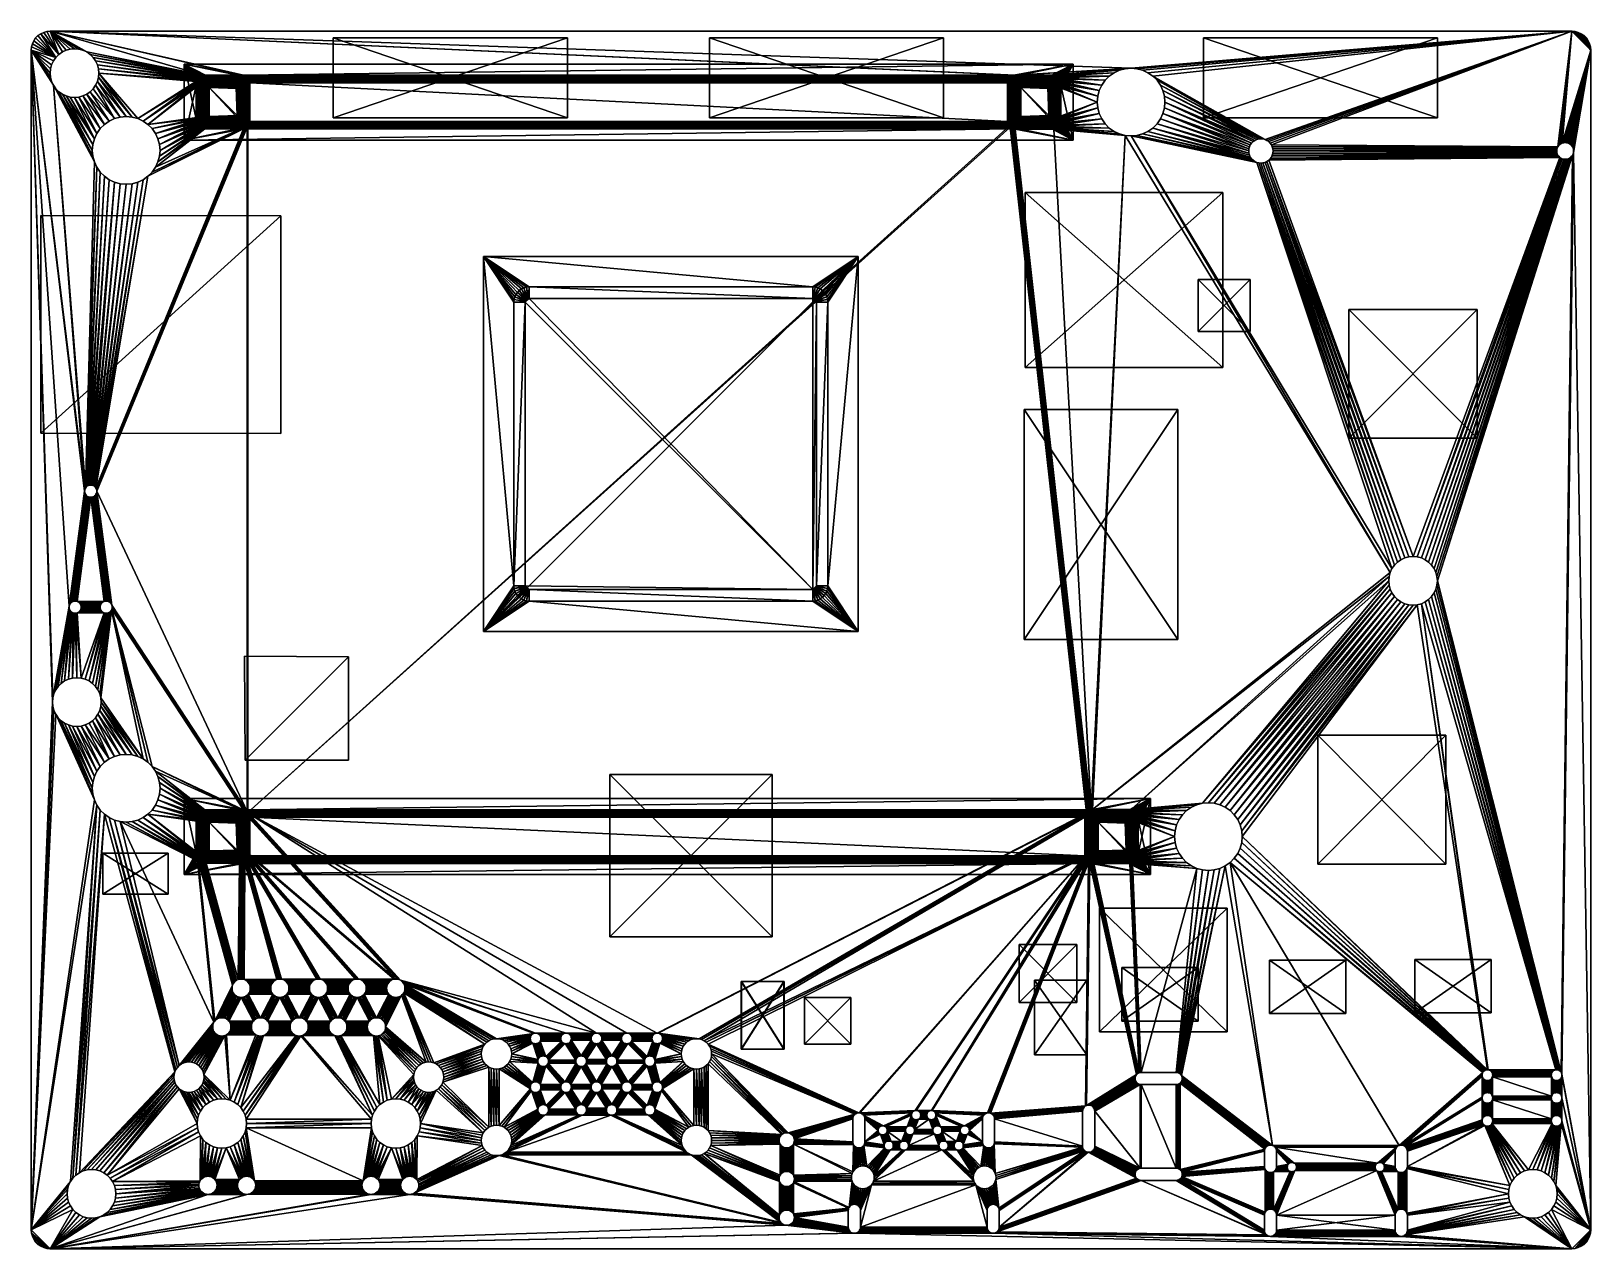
# Model space of a CAD drawing. Extents: x 177 to 279, y 203 to 283.
import ezdxf

# ---------------------------------------------------------------- set-up
doc = ezdxf.new("R2010")
doc.units = 0
for name, color, linetype in [('Triangle_Set', 7, 'CONTINUOUS'), ('Triangle_Set_ncl1_1', 252, 'CONTINUOUS'), ('Triangle_Set_ncl1_10', 254, 'CONTINUOUS'), ('Triangle_Set_ncl1_11', 254, 'CONTINUOUS'), ('Triangle_Set_ncl1_12', 252, 'CONTINUOUS'), ('Triangle_Set_ncl1_13', 252, 'CONTINUOUS'), ('Triangle_Set_ncl1_14', 252, 'CONTINUOUS'), ('Triangle_Set_ncl1_15', 252, 'CONTINUOUS'), ('Triangle_Set_ncl1_16', 250, 'CONTINUOUS'), ('Triangle_Set_ncl1_17', 250, 'CONTINUOUS'), ('Triangle_Set_ncl1_18', 251, 'CONTINUOUS'), ('Triangle_Set_ncl1_19', 250, 'CONTINUOUS'), ('Triangle_Set_ncl1_2', 252, 'CONTINUOUS'), ('Triangle_Set_ncl1_20', 250, 'CONTINUOUS'), ('Triangle_Set_ncl1_21', 250, 'CONTINUOUS'), ('Triangle_Set_ncl1_22', 250, 'CONTINUOUS'), ('Triangle_Set_ncl1_23', 250, 'CONTINUOUS'), ('Triangle_Set_ncl1_24', 250, 'CONTINUOUS'), ('Triangle_Set_ncl1_25', 30, 'CONTINUOUS'), ('Triangle_Set_ncl1_26', 30, 'CONTINUOUS'), ('Triangle_Set_ncl1_27', 30, 'CONTINUOUS'), ('Triangle_Set_ncl1_28', 30, 'CONTINUOUS'), ('Triangle_Set_ncl1_29', 30, 'CONTINUOUS'), ('Triangle_Set_ncl1_3', 252, 'CONTINUOUS'), ('Triangle_Set_ncl1_30', 30, 'CONTINUOUS'), ('Triangle_Set_ncl1_31', 30, 'CONTINUOUS'), ('Triangle_Set_ncl1_32', 30, 'CONTINUOUS'), ('Triangle_Set_ncl1_4', 251, 'CONTINUOUS'), ('Triangle_Set_ncl1_5', 251, 'CONTINUOUS'), ('Triangle_Set_ncl1_6', 251, 'CONTINUOUS'), ('Triangle_Set_ncl1_7', 251, 'CONTINUOUS'), ('Triangle_Set_ncl1_8', 251, 'CONTINUOUS'), ('Triangle_Set_ncl1_9', 251, 'CONTINUOUS')]:
    doc.layers.add(name, color=color, linetype=linetype)

msp = doc.modelspace()

# ---------------------------------------------------------------- meshes
at = {"layer": 'Triangle_Set', "color": 7}
mesh = msp.add_polyface(dxfattribs=at)
corners = [(180.311882, 282.045746), (180.042487, 282.11793), (178.167818, 283.293566), (179.76465, 282.142238), (179.486813, 282.11793), (179.217418, 282.045746), (178.96465, 281.927879), (178.73619, 281.767909), (177.542818, 283.126098), (178.538979, 281.570698), (180.56465, 281.927879), (177.364334, 283.001121), (176.936808, 282.260626), (176.993202, 282.471091), (177.085286, 282.668566), (177.210263, 282.84705), (177.740293, 283.218182), (177.950758, 283.274576), (180.042487, 282.11793, -2), (180.311882, 282.045746, -2), (178.167818, 283.293566, -2), (179.76465, 282.142238, -2), (179.486813, 282.11793, -2), (179.217418, 282.045746, -2), (178.96465, 281.927879, -2), (178.73619, 281.767909, -2), (177.542818, 283.126098, -2), (178.538979, 281.570698, -2), (180.56465, 281.927879, -2), (177.364334, 283.001121, -2), (176.936808, 282.260626, -2), (176.993202, 282.471091, -2), (177.085286, 282.668566, -2), (177.210263, 282.84705, -2), (177.740293, 283.218182, -2), (177.950758, 283.274576, -2), (176.917818, 282.043566), (176.917818, 282.043566, -2)]
mesh.append_faces([[corners[k] for k in face] for face in [(0, 1, 2), (1, 3, 2), (3, 4, 2), (4, 5, 2), (2, 6, 7), (8, 7, 9), (0, 2, 10), (9, 11, 8), (5, 6, 2), (9, 12, 13), (9, 13, 14), (9, 14, 15), (9, 15, 11), (7, 8, 16), (7, 16, 17), (7, 17, 2), (18, 19, 20), (21, 18, 20), (22, 21, 20), (23, 22, 20), (24, 20, 25), (25, 26, 27), (20, 19, 28), (29, 27, 26), (24, 23, 20), (30, 27, 31), (31, 27, 32), (32, 27, 33), (33, 27, 29), (26, 25, 34), (34, 25, 35), (35, 25, 20), (22, 5, 4), (21, 4, 3), (18, 3, 1), (19, 1, 0), (6, 5, 23), (0, 28, 19), (1, 19, 18), (3, 18, 21), (4, 21, 22), (5, 22, 23), (6, 23, 24), (36, 30, 12), (12, 31, 13), (13, 32, 14), (14, 33, 15), (15, 29, 11), (11, 26, 8), (8, 34, 16), (16, 35, 17), (17, 20, 2), (20, 17, 35), (35, 16, 34), (34, 8, 26), (26, 11, 29), (29, 15, 33), (33, 14, 32), (32, 13, 31), (31, 12, 30), (30, 36, 37)]], dxfattribs={"color": 7})
mesh = msp.add_polyface(dxfattribs=at)
corners = [(181.150291, 281.342238), (180.990321, 281.570698), (187.918856, 280.29026), (180.79311, 279.316567), (182.399255, 277.553054), (182.04775, 277.389144), (181.150291, 279.742238), (182.773883, 277.653435), (180.990321, 279.513778), (181.268158, 279.995006), (181.340343, 280.264401), (183.16025, 277.687238), (181.36465, 280.542238), (183.546617, 277.653435), (180.56465, 279.156597), (183.921245, 277.553054), (180.311882, 279.03873), (181.730048, 277.166687), (187.857228, 280.228632), (181.268158, 281.08947), (180.79311, 281.767909), (188.06924, 280.377084), (188.153426, 280.399642), (180.56465, 281.927879), (178.167818, 283.293566), (188.24025, 280.407238), (181.340343, 280.820075), (187.807237, 280.157238), (180.990321, 281.570698, -2), (181.150291, 281.342238, -2), (187.918856, 280.29026, -2), (182.399255, 277.553054, -2), (180.79311, 279.316567, -2), (182.04775, 277.389144, -2), (182.773883, 277.653435, -2), (181.150291, 279.742238, -2), (180.990321, 279.513778, -2), (181.268158, 279.995006, -2), (181.340343, 280.264401, -2), (183.16025, 277.687238, -2), (181.36465, 280.542238, -2), (183.546617, 277.653435, -2), (180.56465, 279.156597, -2), (183.921245, 277.553054, -2), (180.311882, 279.03873, -2), (181.730048, 277.166687, -2), (180.042487, 278.966546, -2), (181.455801, 276.89244, -2), (187.857228, 280.228632, -2), (181.268158, 281.08947, -2), (180.79311, 281.767909, -2), (188.06924, 280.377084, -2), (188.153426, 280.399642, -2), (180.56465, 281.927879, -2), (188.24025, 280.407238, -2), (178.167818, 283.293566, -2), (181.340343, 280.820075, -2), (187.807237, 280.157238, -2)]
mesh.append_faces([[corners[k] for k in face] for face in [(0, 1, 2), (3, 4, 5), (6, 7, 4), (3, 8, 4), (7, 6, 9), (9, 10, 11), (10, 12, 13), (8, 6, 4), (14, 3, 5), (12, 15, 13), (10, 13, 11), (16, 14, 17), (9, 11, 7), (0, 18, 19), (1, 20, 21), (22, 20, 23), (24, 25, 23), (26, 19, 27), (28, 29, 30), (31, 32, 33), (34, 35, 31), (36, 32, 31), (35, 34, 37), (38, 37, 39), (40, 38, 41), (35, 36, 31), (32, 42, 33), (43, 40, 41), (41, 38, 39), (42, 44, 45), (39, 37, 34), (44, 46, 47), (48, 29, 49), (50, 28, 51), (50, 52, 53), (54, 55, 53), (49, 56, 57), (12, 10, 38), (10, 9, 37), (9, 6, 35), (6, 8, 36), (3, 14, 42), (50, 23, 20), (28, 20, 1), (29, 1, 0), (49, 0, 19), (56, 19, 26), (40, 26, 12), (8, 3, 32), (26, 40, 56), (19, 56, 49), (0, 49, 29), (1, 29, 28), (20, 28, 50), (23, 50, 53), (3, 42, 32), (8, 32, 36), (6, 36, 35), (9, 35, 37), (10, 37, 38), (12, 38, 40)]], dxfattribs={"color": 7})
mesh = msp.add_polyface(dxfattribs=at)
corners = [(181.150291, 281.342238), (187.918856, 280.29026), (187.857228, 280.228632), (181.36465, 280.542238), (181.340343, 280.820075), (187.770404, 280.078248), (180.56465, 281.927879), (188.24025, 280.407238), (188.153426, 280.399642), (184.590453, 277.166687), (184.27275, 277.389144), (187.770404, 279.736228), (180.79311, 281.767909), (188.06924, 280.377084), (183.921245, 277.553054), (187.747846, 279.994062), (180.990321, 281.570698), (187.99025, 280.340251), (187.74025, 279.907238), (187.747846, 279.820414), (181.268158, 281.08947), (187.807237, 280.157238), (187.857228, 277.688632), (187.857228, 279.585844), (187.918856, 277.75026), (187.807237, 277.617238), (187.807237, 279.657238), (178.167818, 283.293566), (190.78025, 280.407238), (190.867074, 280.399642), (187.918856, 280.29026, -2), (181.150291, 281.342238, -2), (187.857228, 280.228632, -2), (181.340343, 280.820075, -2), (181.36465, 280.542238, -2), (187.770404, 280.078248, -2), (188.24025, 280.407238, -2), (180.56465, 281.927879, -2), (188.153426, 280.399642, -2), (184.27275, 277.389144, -2), (184.590453, 277.166687, -2), (187.770404, 279.736228, -2), (180.79311, 281.767909, -2), (188.06924, 280.377084, -2), (183.921245, 277.553054, -2), (187.747846, 279.994062, -2), (180.990321, 281.570698, -2), (187.99025, 280.340251, -2), (187.74025, 279.907238, -2), (187.747846, 279.820414, -2), (181.268158, 281.08947, -2), (187.807237, 280.157238, -2), (187.857228, 279.585844, -2), (187.857228, 277.688632, -2), (187.918856, 277.75026, -2), (187.807237, 277.617238, -2), (187.807237, 279.657238, -2), (178.167818, 283.293566, -2), (190.78025, 280.407238, -2), (190.867074, 280.399642, -2), (187.918856, 279.524216)]
mesh.append_faces([[corners[k] for k in face] for face in [(0, 1, 2), (3, 4, 5), (6, 7, 8), (9, 10, 11), (12, 8, 13), (14, 3, 15), (16, 13, 17), (10, 14, 18), (16, 17, 1), (10, 19, 11), (10, 18, 19), (20, 2, 21), (22, 23, 24), (4, 21, 5), (22, 25, 26), (3, 5, 15), (25, 9, 26), (14, 15, 18), (9, 11, 26), (22, 26, 23), (7, 27, 28), (27, 29, 28), (30, 31, 32), (33, 34, 35), (36, 37, 38), (39, 40, 41), (38, 42, 43), (34, 44, 45), (43, 46, 47), (44, 39, 48), (47, 46, 30), (49, 39, 41), (48, 39, 49), (32, 50, 51), (52, 53, 54), (51, 33, 35), (55, 53, 56), (35, 34, 45), (40, 55, 56), (45, 44, 48), (41, 40, 56), (56, 53, 52), (57, 36, 58), (59, 57, 58), (60, 23, 52), (23, 26, 56), (26, 11, 41), (11, 19, 49), (19, 18, 48), (18, 15, 45), (15, 5, 35), (5, 21, 51), (21, 2, 32), (2, 30, 32), (21, 32, 51), (5, 51, 35), (15, 35, 45), (18, 45, 48), (19, 48, 49), (11, 49, 41), (26, 41, 56), (23, 56, 52)]], dxfattribs={"color": 7})
mesh = msp.add_polyface(dxfattribs=at)
corners = [(191.28025, 279.907238), (191.272654, 277.454062), (191.272654, 279.820414), (191.101644, 277.75026), (191.03025, 279.474225), (191.101644, 279.524216), (191.163272, 277.688632), (191.163272, 279.585844), (191.213263, 277.617238), (191.213263, 279.657238), (191.250096, 277.538248), (191.250096, 279.736228), (191.272654, 279.994062), (191.250096, 280.078248), (241.110404, 280.078248), (241.147237, 280.157238), (191.213263, 280.157238), (191.163272, 280.228632), (241.197228, 280.228632), (191.101644, 280.29026), (241.258856, 280.29026), (241.33025, 280.340251), (191.03025, 280.340251), (190.95126, 280.377084), (241.40924, 280.377084), (190.867074, 280.399642), (241.493426, 280.399642), (241.087846, 279.994062), (178.167818, 283.293566), (191.272654, 277.454062, -2), (191.28025, 279.907238, -2), (191.272654, 279.820414, -2), (190.95126, 279.437392, -2), (191.03025, 277.800251, -2), (191.03025, 279.474225, -2), (191.101644, 277.75026, -2), (191.101644, 279.524216, -2), (191.163272, 277.688632, -2), (191.163272, 279.585844, -2), (191.213263, 277.617238, -2), (191.213263, 279.657238, -2), (191.250096, 277.538248, -2), (191.250096, 279.736228, -2), (191.250096, 280.078248, -2), (191.272654, 279.994062, -2), (241.110404, 280.078248, -2), (241.147237, 280.157238, -2), (191.213263, 280.157238, -2), (241.197228, 280.228632, -2), (191.163272, 280.228632, -2), (191.101644, 280.29026, -2), (241.258856, 280.29026, -2), (241.33025, 280.340251, -2), (191.03025, 280.340251, -2), (241.40924, 280.377084, -2), (190.95126, 280.377084, -2), (190.867074, 280.399642, -2), (241.493426, 280.399642, -2), (241.087846, 279.994062, -2), (178.167818, 283.293566, -2), (190.95126, 279.437392), (190.867074, 279.414834, -2), (278.164058, 283.293566, -2)]
mesh.append_faces([[corners[k] for k in face] for face in [(0, 1, 2), (3, 4, 5), (6, 5, 7), (8, 7, 9), (10, 9, 11), (1, 11, 2), (12, 13, 14), (15, 13, 16), (17, 18, 16), (17, 19, 20), (21, 19, 22), (23, 24, 22), (23, 25, 26), (0, 12, 27), (26, 25, 28), (29, 30, 31), (32, 33, 34), (34, 35, 36), (36, 37, 38), (38, 39, 40), (40, 41, 42), (42, 29, 31), (43, 44, 45), (43, 46, 47), (48, 49, 47), (50, 49, 51), (50, 52, 53), (54, 55, 53), (56, 55, 57), (44, 30, 58), (56, 57, 59), (0, 2, 31), (2, 11, 42), (11, 9, 40), (9, 7, 38), (5, 4, 34), (4, 60, 32), (55, 25, 23), (53, 23, 22), (50, 22, 19), (49, 19, 17), (47, 17, 16), (43, 16, 13), (44, 13, 12), (30, 12, 0), (7, 5, 36), (12, 30, 44), (13, 44, 43), (16, 43, 47), (17, 47, 49), (19, 49, 50), (22, 50, 53), (23, 53, 55), (60, 61, 32), (4, 32, 34), (5, 34, 36), (7, 36, 38), (9, 38, 40), (11, 40, 42), (2, 42, 31), (0, 31, 30), (28, 59, 62)]], dxfattribs={"color": 7})
mesh = msp.add_polyface(dxfattribs=at)
corners = [(241.147237, 279.657238), (241.197228, 277.688632), (241.147237, 277.617238), (241.110404, 277.538248), (241.087846, 279.820414), (241.110404, 279.736228), (190.95126, 280.377084), (241.493426, 280.399642), (241.40924, 280.377084), (191.03025, 280.340251), (241.33025, 280.340251), (191.101644, 280.29026), (241.258856, 280.29026), (191.163272, 280.228632), (241.197228, 280.228632), (191.213263, 280.157238), (241.147237, 280.157238), (241.087846, 277.454062), (191.250096, 280.078248), (241.110404, 280.078248), (241.08025, 277.367238), (241.08025, 279.907238), (191.272654, 279.994062), (241.087846, 279.994062), (191.28025, 279.907238), (241.197228, 279.585844), (241.58025, 280.407238), (178.167818, 283.293566), (278.164058, 283.293566), (249.20025, 280.862238), (241.197228, 277.688632, -2), (241.147237, 279.657238, -2), (241.147237, 277.617238, -2), (241.087846, 279.820414, -2), (241.110404, 277.538248, -2), (241.110404, 279.736228, -2), (241.493426, 280.399642, -2), (190.95126, 280.377084, -2), (241.40924, 280.377084, -2), (191.03025, 280.340251, -2), (241.33025, 280.340251, -2), (191.101644, 280.29026, -2), (241.258856, 280.29026, -2), (191.163272, 280.228632, -2), (241.197228, 280.228632, -2), (191.213263, 280.157238, -2), (241.147237, 280.157238, -2), (241.087846, 277.454062, -2), (191.250096, 280.078248, -2), (241.110404, 280.078248, -2), (241.08025, 277.367238, -2), (241.08025, 279.907238, -2), (191.272654, 279.994062, -2), (241.087846, 279.994062, -2), (191.28025, 279.907238, -2), (241.197228, 279.585844, -2), (241.58025, 280.407238, -2), (178.167818, 283.293566, -2), (249.20025, 280.862238, -2), (278.164058, 283.293566, -2)]
mesh.append_faces([[corners[k] for k in face] for face in [(0, 1, 2), (3, 4, 5), (6, 7, 8), (9, 8, 10), (11, 10, 12), (13, 12, 14), (5, 2, 3), (15, 14, 16), (17, 4, 3), (18, 16, 19), (17, 20, 21), (22, 19, 23), (20, 24, 21), (24, 23, 21), (17, 21, 4), (2, 5, 0), (1, 0, 25), (26, 7, 27), (28, 29, 27), (29, 26, 27), (30, 31, 32), (33, 34, 35), (36, 37, 38), (38, 39, 40), (40, 41, 42), (42, 43, 44), (32, 35, 34), (44, 45, 46), (33, 47, 34), (46, 48, 49), (50, 47, 51), (49, 52, 53), (54, 50, 51), (53, 54, 51), (51, 47, 33), (35, 32, 31), (31, 30, 55), (36, 56, 57), (58, 59, 57), (56, 58, 57), (25, 0, 31), (0, 5, 35), (5, 4, 33), (4, 21, 51), (21, 23, 53), (23, 19, 49), (19, 16, 46), (16, 44, 46), (19, 46, 49), (23, 49, 53), (21, 53, 51), (4, 51, 33), (5, 33, 35), (0, 35, 31), (20, 17, 47), (17, 3, 34), (3, 2, 32), (2, 30, 32), (3, 32, 34), (17, 34, 47), (20, 47, 50)]], dxfattribs={"color": 7})
mesh = msp.add_polyface(dxfattribs=at)
corners = [(244.29126, 280.377084), (248.08775, 280.564144), (244.37025, 280.340251), (244.503272, 280.228632), (247.495801, 280.06744), (244.553263, 280.157238), (247.273344, 279.749738), (244.590096, 280.078248), (244.441644, 280.29026), (247.770048, 280.341687), (248.439255, 280.728054), (244.207074, 280.399642), (244.12025, 280.407238), (248.813883, 280.828435), (241.58025, 280.407238), (244.612654, 279.994062), (244.62025, 279.907238), (247.109434, 279.398233), (244.612654, 279.820414), (244.590096, 279.736228), (247.009053, 279.023605), (244.553263, 279.657238), (249.20025, 280.862238), (248.08775, 280.564144, -2), (244.29126, 280.377084, -2), (244.37025, 280.340251, -2), (247.495801, 280.06744, -2), (244.503272, 280.228632, -2), (244.553263, 280.157238, -2), (244.590096, 280.078248, -2), (247.273344, 279.749738, -2), (247.770048, 280.341687, -2), (244.441644, 280.29026, -2), (248.439255, 280.728054, -2), (244.207074, 280.399642, -2), (244.12025, 280.407238, -2), (248.813883, 280.828435, -2), (241.58025, 280.407238, -2), (244.612654, 279.994062, -2), (244.62025, 279.907238, -2), (247.109434, 279.398233, -2), (244.612654, 279.820414, -2), (244.590096, 279.736228, -2), (247.009053, 279.023605, -2), (244.553263, 279.657238, -2), (249.20025, 280.862238, -2), (178.167818, 283.293566), (278.164058, 283.293566, -2), (278.164058, 283.293566)]
mesh.append_faces([[corners[k] for k in face] for face in [(0, 1, 2), (3, 4, 5), (6, 7, 5), (8, 9, 3), (8, 2, 9), (10, 0, 11), (11, 12, 13), (12, 14, 13), (15, 7, 6), (11, 13, 10), (0, 10, 1), (16, 15, 17), (2, 1, 9), (3, 9, 4), (18, 16, 17), (5, 4, 6), (19, 18, 20), (15, 6, 17), (21, 19, 20), (22, 13, 14), (23, 24, 25), (26, 27, 28), (29, 30, 28), (31, 32, 27), (25, 32, 31), (24, 33, 34), (35, 34, 36), (37, 35, 36), (29, 38, 30), (36, 34, 33), (33, 24, 23), (38, 39, 40), (23, 25, 31), (31, 27, 26), (39, 41, 40), (26, 28, 30), (41, 42, 43), (30, 38, 40), (42, 44, 43), (36, 45, 37), (30, 17, 6), (26, 6, 4), (31, 4, 9), (23, 9, 1), (1, 33, 23), (9, 23, 31), (4, 31, 26), (6, 26, 30), (17, 30, 40), (16, 18, 41), (18, 19, 42), (19, 21, 44), (29, 5, 7), (38, 7, 15), (39, 15, 16), (15, 39, 38), (7, 38, 29), (5, 29, 28), (19, 44, 42), (18, 42, 41), (16, 41, 39), (46, 47, 48)]], dxfattribs={"color": 7})
mesh = msp.add_polyface(dxfattribs=at)
corners = [(278.164058, 283.293566), (249.961245, 280.728054), (249.586617, 280.828435), (258.42239, 275.826678), (277.25347, 275.701678), (258.481324, 275.700294), (258.342406, 275.940908), (258.2438, 276.039513), (258.003186, 276.178432), (250.630453, 280.341687), (250.31275, 280.564144), (258.12957, 276.119498), (277.541673, 275.943509), (277.454784, 275.902992), (277.376251, 275.848002), (277.30846, 275.780211), (249.20025, 280.862238), (249.961245, 280.728054, -2), (250.31275, 280.564144, -2), (278.164058, 283.293566, -2), (277.25347, 275.701678, -2), (258.42239, 275.826678, -2), (258.481324, 275.700294, -2), (277.376251, 275.848002, -2), (277.30846, 275.780211, -2), (258.342406, 275.940908, -2), (258.003186, 276.178432, -2), (258.12957, 276.119498, -2), (250.630453, 280.341687, -2), (258.2438, 276.039513, -2), (277.454784, 275.902992, -2), (277.541673, 275.943509, -2), (249.586617, 280.828435, -2), (249.20025, 280.862238, -2), (277.634278, 275.968322, -2), (277.634278, 275.968322), (277.729784, 275.976678, -2), (277.729784, 275.976678), (277.825291, 275.968322, -2), (277.825291, 275.968322), (277.917895, 275.943509, -2), (277.917895, 275.943509), (278.004784, 275.902992, -2), (278.004784, 275.902992), (278.083317, 275.848002, -2), (278.083317, 275.848002), (278.151109, 275.780211, -2), (278.151109, 275.780211), (278.206098, 275.701678, -2)]
mesh.append_faces([[corners[k] for k in face] for face in [(0, 1, 2), (3, 4, 5), (3, 0, 4), (3, 6, 0), (0, 6, 7), (0, 8, 9), (10, 0, 9), (10, 1, 0), (11, 0, 7), (8, 0, 11), (0, 12, 13), (0, 13, 14), (0, 14, 15), (0, 15, 4), (0, 2, 16), (17, 18, 19), (20, 21, 22), (23, 19, 24), (19, 21, 20), (25, 21, 19), (26, 27, 19), (26, 19, 28), (19, 18, 28), (25, 19, 29), (29, 19, 27), (30, 31, 19), (23, 30, 19), (24, 19, 20), (32, 17, 19), (32, 19, 33), (4, 15, 24), (15, 14, 23), (34, 12, 35), (36, 35, 37), (38, 37, 39), (40, 39, 41), (42, 41, 43), (44, 43, 45), (46, 45, 47), (14, 13, 30), (13, 12, 31), (47, 48, 46), (45, 46, 44), (43, 44, 42), (41, 42, 40), (39, 40, 38), (37, 38, 36), (35, 36, 34), (12, 34, 31), (13, 31, 30), (14, 30, 23), (15, 23, 24), (4, 24, 20), (29, 11, 7), (25, 7, 6), (21, 6, 3), (22, 3, 5), (3, 22, 21), (6, 21, 25), (7, 25, 29), (11, 29, 27)]], dxfattribs={"color": 7})
mesh = msp.add_polyface(dxfattribs=at)
corners = [(279.414058, 282.043566), (277.729784, 275.976678), (277.634278, 275.968322), (278.279784, 275.426678), (278.271428, 275.522184), (278.246615, 275.614789), (278.206098, 275.701678), (277.917895, 275.943509), (277.825291, 275.968322), (278.151109, 275.780211), (278.083317, 275.848002), (278.004784, 275.902992), (277.541673, 275.943509), (278.164058, 283.293566), (279.338674, 282.471091), (279.395068, 282.260626), (278.271428, 275.331171), (278.381118, 283.274576), (278.591583, 283.218182), (278.789058, 283.126098), (278.967543, 283.001121), (279.121614, 282.84705), (279.24659, 282.668566), (277.729784, 275.976678, -2), (279.414058, 282.043566, -2), (277.634278, 275.968322, -2), (278.279784, 275.426678, -2), (278.271428, 275.331171, -2), (278.271428, 275.522184, -2), (278.246615, 275.614789, -2), (278.206098, 275.701678, -2), (277.825291, 275.968322, -2), (277.917895, 275.943509, -2), (278.151109, 275.780211, -2), (278.083317, 275.848002, -2), (278.004784, 275.902992, -2), (277.541673, 275.943509, -2), (278.164058, 283.293566, -2), (278.381118, 283.274576, -2), (278.591583, 283.218182, -2), (278.789058, 283.126098, -2), (278.967543, 283.001121, -2), (279.121614, 282.84705, -2), (279.24659, 282.668566, -2), (279.338674, 282.471091, -2), (279.395068, 282.260626, -2)]
mesh.append_faces([[corners[k] for k in face] for face in [(0, 1, 2), (3, 4, 0), (4, 5, 0), (5, 6, 0), (7, 8, 0), (6, 9, 0), (9, 10, 0), (10, 11, 0), (11, 7, 0), (0, 2, 12), (13, 14, 15), (8, 1, 0), (12, 13, 0), (16, 3, 0), (13, 17, 18), (13, 18, 19), (13, 19, 20), (13, 20, 21), (13, 21, 22), (13, 22, 14), (13, 15, 0), (23, 24, 25), (26, 27, 24), (28, 26, 24), (29, 28, 24), (30, 29, 24), (31, 32, 24), (33, 30, 24), (34, 33, 24), (35, 34, 24), (32, 35, 24), (25, 24, 36), (36, 24, 37), (23, 31, 24), (37, 24, 38), (38, 24, 39), (39, 24, 40), (40, 24, 41), (41, 24, 42), (42, 24, 43), (43, 24, 44), (44, 24, 45), (13, 38, 17), (17, 39, 18), (18, 40, 19), (19, 41, 20), (20, 42, 21), (21, 43, 22), (22, 44, 14), (14, 45, 15), (15, 24, 0), (24, 15, 45), (45, 14, 44), (44, 22, 43), (43, 21, 42), (42, 20, 41), (41, 19, 40), (40, 18, 39), (39, 17, 38), (38, 13, 37), (30, 9, 6), (6, 29, 30)]], dxfattribs={"color": 7})
mesh = msp.add_polyface(dxfattribs=at)
corners = [(176.917818, 282.043566), (178.538979, 281.570698), (178.37901, 281.342238), (178.261142, 281.08947), (178.188958, 280.820075), (178.16465, 280.542238), (178.188958, 280.264401), (178.261142, 279.995006), (178.37901, 279.742238), (180.042487, 278.966546), (180.311882, 279.03873), (181.455801, 276.89244), (179.76465, 278.942238), (181.233344, 276.574738), (179.486813, 278.966546), (181.069434, 276.223233), (179.217418, 279.03873), (176.936808, 282.260626), (178.538979, 281.570698, -2), (176.917818, 282.043566, -2), (178.37901, 281.342238, -2), (178.261142, 281.08947, -2), (178.188958, 280.820075, -2), (178.16465, 280.542238, -2), (178.188958, 280.264401, -2), (178.37901, 279.742238, -2), (178.261142, 279.995006, -2), (180.042487, 278.966546, -2), (179.76465, 278.942238, -2), (181.233344, 276.574738, -2), (179.486813, 278.966546, -2), (181.069434, 276.223233, -2), (179.217418, 279.03873, -2), (178.96465, 279.156597, -2), (180.969053, 275.848605, -2), (176.936808, 282.260626, -2), (180.56465, 279.156597), (180.311882, 279.03873, -2), (178.96465, 279.156597), (178.73619, 279.316567), (178.73619, 279.316567, -2), (178.538979, 279.513778), (178.538979, 279.513778, -2), (178.73619, 281.767909), (178.73619, 281.767909, -2), (180.56465, 281.927879, -2), (180.311882, 282.045746), (180.56465, 281.927879), (178.96465, 281.927879), (178.96465, 281.927879, -2), (180.56465, 279.156597, -2)]
mesh.append_faces([[corners[k] for k in face] for face in [(0, 1, 2), (0, 2, 3), (0, 3, 4), (0, 4, 5), (0, 5, 6), (7, 8, 0), (6, 7, 0), (9, 10, 11), (12, 9, 13), (14, 12, 15), (16, 14, 15), (1, 0, 17), (18, 19, 20), (20, 19, 21), (21, 19, 22), (22, 19, 23), (23, 19, 24), (25, 26, 19), (26, 24, 19), (27, 28, 29), (28, 30, 31), (30, 32, 31), (32, 33, 34), (19, 18, 35), (36, 10, 37), (10, 9, 27), (9, 12, 28), (12, 14, 30), (14, 16, 32), (16, 38, 33), (38, 39, 40), (39, 41, 42), (41, 8, 25), (8, 7, 26), (7, 6, 24), (6, 5, 23), (5, 4, 22), (4, 3, 21), (3, 2, 20), (2, 1, 18), (1, 43, 44), (45, 46, 47), (43, 48, 49), (43, 49, 44), (1, 44, 18), (2, 18, 20), (3, 20, 21), (4, 21, 22), (5, 22, 23), (6, 23, 24), (7, 24, 26), (8, 26, 25), (41, 25, 42), (39, 42, 40), (38, 40, 33), (16, 33, 32), (14, 32, 30), (12, 30, 28), (9, 28, 27), (10, 27, 37), (36, 37, 50)]], dxfattribs={"color": 7})
mesh = msp.add_polyface(dxfattribs=at)
corners = [(180.969053, 233.165871), (178.53141, 238.416438), (178.691379, 238.187978), (180.93525, 233.552238), (178.88859, 237.990767), (179.369818, 237.71293), (179.639213, 237.640746), (181.069434, 234.313233), (179.91705, 237.616438), (181.233344, 234.664738), (179.11705, 237.830797), (180.969053, 233.938605), (181.455801, 234.98244), (181.069434, 232.791243), (180.94551, 237.990767), (181.142721, 238.187978), (182.399255, 235.643054), (180.71705, 237.830797), (182.04775, 235.479144), (180.464282, 237.71293), (180.194887, 237.640746), (181.730048, 235.256687), (178.53141, 238.416438, -2), (180.969053, 233.165871, -2), (178.691379, 238.187978, -2), (180.93525, 233.552238, -2), (178.88859, 237.990767, -2), (179.639213, 237.640746, -2), (179.369818, 237.71293, -2), (181.069434, 234.313233, -2), (179.91705, 237.616438, -2), (181.233344, 234.664738, -2), (179.11705, 237.830797, -2), (180.969053, 233.938605, -2), (181.455801, 234.98244, -2), (181.069434, 232.791243, -2), (181.142721, 238.187978, -2), (180.94551, 237.990767, -2), (182.399255, 235.643054, -2), (180.71705, 237.830797, -2), (182.04775, 235.479144, -2), (180.464282, 237.71293, -2), (180.194887, 237.640746, -2), (181.730048, 235.256687, -2), (181.455801, 232.122036, -2), (181.730048, 231.847789), (181.455801, 232.122036), (181.233344, 232.439738, -2), (181.233344, 232.439738), (181.730048, 231.847789, -2), (176.917818, 204.540932), (176.917818, 204.540932, -2), (176.917818, 282.043566, -2)]
mesh.append_faces([[corners[k] for k in face] for face in [(0, 1, 2), (3, 2, 4), (5, 6, 7), (6, 8, 9), (3, 4, 10), (5, 7, 11), (8, 12, 9), (2, 3, 0), (1, 0, 13), (14, 15, 16), (17, 14, 18), (19, 17, 18), (20, 19, 21), (8, 20, 12), (19, 18, 21), (20, 21, 12), (10, 5, 11), (6, 9, 7), (3, 10, 11), (22, 23, 24), (24, 25, 26), (27, 28, 29), (30, 27, 31), (26, 25, 32), (29, 28, 33), (34, 30, 31), (25, 24, 23), (23, 22, 35), (36, 37, 38), (37, 39, 40), (39, 41, 40), (41, 42, 43), (42, 30, 34), (40, 41, 43), (43, 42, 34), (28, 32, 33), (31, 27, 29), (32, 25, 33), (33, 3, 11), (29, 11, 7), (31, 7, 9), (34, 9, 12), (43, 12, 21), (44, 45, 46), (47, 46, 48), (35, 48, 13), (23, 13, 0), (25, 0, 3), (0, 25, 23), (13, 23, 35), (48, 35, 47), (46, 47, 44), (45, 44, 49), (12, 43, 34), (9, 34, 31), (7, 31, 29), (11, 29, 33), (3, 33, 25), (20, 8, 30), (8, 27, 30), (50, 51, 52)]], dxfattribs={"color": 7})
mesh = msp.add_polyface(dxfattribs=at)
corners = [(179.11705, 240.602079), (178.88859, 240.442109), (179.505858, 245.189181), (179.91705, 240.816438), (179.639213, 240.79213), (179.812276, 245.046296), (179.369818, 240.719946), (179.675468, 245.070419), (178.691379, 240.244898), (179.465866, 245.246296), (179.436399, 245.309488), (178.53141, 240.016438), (178.413542, 239.76367), (179.418353, 245.376837), (178.341358, 239.494275), (179.418353, 245.515755), (179.412276, 245.446296), (179.612276, 245.099886), (180.194887, 240.79213), (179.881735, 245.052373), (180.464282, 240.719946), (181.705436, 245.070419), (179.555161, 245.139878), (180.71705, 240.602079), (181.772785, 245.052373), (180.94551, 240.442109), (181.911703, 245.052373), (181.142721, 240.244898), (181.979052, 245.070419), (181.302691, 240.016438), (182.099359, 245.139878), (181.842244, 245.046296), (181.420558, 239.76367), (182.148662, 245.189181), (181.492743, 239.494275), (182.188654, 245.246296), (176.917818, 282.043566), (178.31705, 239.216438), (176.917818, 204.540932), (178.88859, 240.442109, -2), (179.11705, 240.602079, -2), (179.505858, 245.189181, -2), (179.639213, 240.79213, -2), (179.91705, 240.816438, -2), (179.812276, 245.046296, -2), (179.369818, 240.719946, -2), (179.675468, 245.070419, -2), (178.691379, 240.244898, -2), (179.465866, 245.246296, -2), (179.436399, 245.309488, -2), (178.53141, 240.016438, -2), (179.418353, 245.376837, -2), (178.413542, 239.76367, -2), (178.341358, 239.494275, -2), (179.418353, 245.515755, -2), (179.412276, 245.446296, -2), (179.612276, 245.099886, -2), (180.194887, 240.79213, -2), (179.881735, 245.052373, -2), (180.464282, 240.719946, -2), (181.705436, 245.070419, -2), (179.555161, 245.139878, -2), (180.71705, 240.602079, -2), (181.772785, 245.052373, -2), (180.94551, 240.442109, -2), (181.911703, 245.052373, -2), (181.142721, 240.244898, -2), (181.979052, 245.070419, -2), (181.302691, 240.016438, -2), (182.099359, 245.139878, -2), (181.842244, 245.046296, -2), (181.420558, 239.76367, -2), (182.148662, 245.189181, -2), (181.492743, 239.494275, -2), (182.188654, 245.246296, -2), (178.31705, 239.216438, -2), (176.917818, 282.043566, -2), (176.917818, 204.540932, -2)]
mesh.append_faces([[corners[k] for k in face] for face in [(0, 1, 2), (3, 4, 5), (4, 6, 7), (1, 8, 9), (10, 8, 11), (12, 13, 11), (12, 14, 15), (12, 15, 16), (6, 0, 17), (12, 16, 13), (11, 13, 10), (18, 3, 19), (8, 10, 9), (20, 18, 21), (0, 22, 17), (23, 20, 24), (25, 23, 26), (27, 25, 28), (29, 27, 30), (20, 21, 24), (23, 24, 31), (32, 29, 33), (23, 31, 26), (25, 26, 28), (34, 32, 35), (36, 37, 38), (39, 40, 41), (42, 43, 44), (45, 42, 46), (47, 39, 48), (47, 49, 50), (51, 52, 50), (53, 52, 54), (54, 52, 55), (40, 45, 56), (55, 52, 51), (51, 50, 49), (43, 57, 58), (49, 47, 48), (57, 59, 60), (61, 40, 56), (59, 62, 63), (62, 64, 65), (64, 66, 67), (66, 68, 69), (60, 59, 63), (63, 62, 70), (68, 71, 72), (70, 62, 65), (65, 64, 67), (71, 73, 74), (75, 76, 77), (42, 6, 4), (43, 4, 3), (57, 3, 18), (59, 18, 20), (20, 62, 59), (18, 59, 57), (3, 57, 43), (4, 43, 42), (6, 42, 45)]], dxfattribs={"color": 7})
mesh = msp.add_polyface(dxfattribs=at)
corners = [(176.917818, 282.043566), (179.418353, 245.515755), (178.341358, 239.494275), (180.42726, 253.066296), (181.17367, 253.266296), (181.133678, 253.323411), (184.590453, 273.757789), (183.921245, 273.371422), (181.084375, 253.372714), (181.02726, 253.412706), (183.546617, 273.271041), (180.964068, 253.442173), (183.16025, 273.237238), (180.896719, 253.460219), (182.773883, 273.271041), (180.82726, 253.466296), (182.399255, 273.371422), (180.757801, 253.460219), (180.690452, 253.442173), (182.04775, 273.535331), (180.62726, 253.412706), (181.730048, 273.757789), (180.570145, 253.372714), (181.455801, 274.032036), (180.520842, 253.323411), (181.233344, 274.349738), (180.48085, 253.266296), (178.37901, 279.742238), (180.451383, 253.203104), (180.433337, 253.135755), (184.27275, 273.535331), (181.203137, 253.203104), (190.95126, 276.897392), (181.221183, 253.135755), (191.03025, 276.934225), (181.22726, 253.066296), (191.101644, 276.984216), (191.101644, 232.03026), (178.31705, 239.216438), (179.418353, 245.515755, -2), (176.917818, 282.043566, -2), (178.341358, 239.494275, -2), (180.42726, 253.066296, -2), (181.133678, 253.323411, -2), (181.17367, 253.266296, -2), (184.590453, 273.757789, -2), (181.084375, 253.372714, -2), (183.921245, 273.371422, -2), (181.02726, 253.412706, -2), (183.546617, 273.271041, -2), (180.964068, 253.442173, -2), (183.16025, 273.237238, -2), (180.896719, 253.460219, -2), (182.773883, 273.271041, -2), (180.82726, 253.466296, -2), (182.399255, 273.371422, -2), (180.757801, 253.460219, -2), (180.690452, 253.442173, -2), (182.04775, 273.535331, -2), (180.62726, 253.412706, -2), (181.730048, 273.757789, -2), (180.570145, 253.372714, -2), (181.455801, 274.032036, -2), (180.520842, 253.323411, -2), (181.233344, 274.349738, -2), (180.48085, 253.266296, -2), (178.37901, 279.742238, -2), (180.451383, 253.203104, -2), (180.433337, 253.135755, -2), (184.27275, 273.535331, -2), (181.203137, 253.203104, -2), (190.95126, 276.897392, -2), (181.221183, 253.135755, -2), (191.03025, 276.934225, -2), (181.22726, 253.066296, -2), (191.101644, 276.984216, -2), (191.101644, 232.03026, -2), (178.31705, 239.216438, -2), (176.917818, 204.540932)]
mesh.append_faces([[corners[k] for k in face] for face in [(0, 1, 2), (0, 3, 1), (4, 5, 6), (7, 8, 9), (10, 9, 11), (12, 11, 13), (14, 13, 15), (16, 15, 17), (16, 17, 18), (19, 18, 20), (21, 20, 22), (23, 22, 24), (25, 24, 26), (27, 26, 28), (0, 29, 3), (28, 29, 0), (5, 8, 30), (15, 16, 14), (13, 14, 12), (11, 12, 10), (9, 10, 7), (8, 7, 30), (31, 4, 32), (33, 31, 34), (35, 33, 36), (35, 36, 37), (0, 2, 38), (39, 40, 41), (42, 40, 39), (43, 44, 45), (46, 47, 48), (48, 49, 50), (50, 51, 52), (52, 53, 54), (54, 55, 56), (56, 55, 57), (57, 58, 59), (59, 60, 61), (61, 62, 63), (63, 64, 65), (65, 66, 67), (68, 40, 42), (68, 67, 40), (46, 43, 69), (55, 54, 53), (53, 52, 51), (51, 50, 49), (49, 48, 47), (47, 46, 69), (44, 70, 71), (70, 72, 73), (72, 74, 75), (75, 74, 76), (41, 40, 77), (56, 18, 17), (54, 17, 15), (52, 15, 13), (13, 50, 52), (15, 52, 54), (17, 54, 56), (78, 40, 0)]], dxfattribs={"color": 7})
mesh = msp.add_polyface(dxfattribs=at)
corners = [(178.37901, 279.742238), (181.069434, 274.701243), (180.48085, 253.266296), (180.451383, 253.203104), (176.917818, 282.043566), (181.233344, 274.349738), (180.520842, 253.323411), (181.455801, 274.032036), (180.570145, 253.372714), (181.730048, 273.757789), (180.62726, 253.412706), (182.04775, 273.535331), (180.690452, 253.442173), (182.399255, 273.371422), (181.133678, 253.323411), (184.27275, 273.535331), (184.590453, 273.757789), (185.087157, 274.349738), (190.693426, 276.874834), (184.864699, 274.032036), (181.17367, 253.266296), (190.867074, 276.874834), (190.95126, 276.897392), (181.203137, 253.203104), (191.03025, 276.934225), (181.221183, 253.135755), (191.101644, 276.984216), (181.069434, 274.701243, -2), (178.37901, 279.742238, -2), (180.48085, 253.266296, -2), (180.451383, 253.203104, -2), (176.917818, 282.043566, -2), (181.233344, 274.349738, -2), (180.520842, 253.323411, -2), (181.455801, 274.032036, -2), (180.570145, 253.372714, -2), (181.730048, 273.757789, -2), (180.62726, 253.412706, -2), (182.04775, 273.535331, -2), (180.690452, 253.442173, -2), (182.399255, 273.371422, -2), (184.27275, 273.535331, -2), (181.133678, 253.323411, -2), (184.590453, 273.757789, -2), (190.693426, 276.874834, -2), (185.087157, 274.349738, -2), (184.864699, 274.032036, -2), (181.17367, 253.266296, -2), (190.867074, 276.874834, -2), (190.95126, 276.897392, -2), (181.203137, 253.203104, -2), (191.03025, 276.934225, -2), (181.221183, 253.135755, -2), (191.101644, 276.984216, -2), (185.351447, 275.075871, -2), (185.38525, 275.462238), (185.351447, 275.075871), (185.251066, 274.701243, -2), (185.251066, 274.701243), (183.921245, 273.371422, -2), (183.921245, 273.371422), (183.546617, 273.271041, -2), (183.546617, 273.271041), (183.16025, 273.237238, -2), (183.16025, 273.237238), (182.773883, 273.271041, -2), (182.773883, 273.271041), (180.969053, 275.075871, -2), (180.969053, 275.075871)]
mesh.append_faces([[corners[k] for k in face] for face in [(0, 1, 2), (0, 3, 4), (2, 1, 5), (6, 5, 7), (8, 7, 9), (10, 9, 11), (12, 11, 13), (14, 15, 16), (17, 18, 19), (20, 16, 21), (20, 21, 22), (16, 19, 21), (23, 22, 24), (25, 24, 26), (27, 28, 29), (30, 28, 31), (27, 29, 32), (32, 33, 34), (34, 35, 36), (36, 37, 38), (38, 39, 40), (41, 42, 43), (44, 45, 46), (43, 47, 48), (48, 47, 49), (46, 43, 48), (49, 50, 51), (51, 52, 53), (54, 55, 56), (57, 56, 58), (45, 58, 17), (46, 17, 19), (43, 19, 16), (41, 16, 15), (59, 15, 60), (61, 60, 62), (63, 62, 64), (65, 64, 66), (40, 66, 13), (38, 13, 11), (36, 11, 9), (34, 9, 7), (32, 7, 5), (27, 5, 1), (67, 1, 68), (1, 67, 27), (5, 27, 32), (7, 32, 34), (9, 34, 36), (11, 36, 38), (13, 38, 40), (66, 40, 65), (64, 65, 63), (62, 63, 61), (60, 61, 59), (15, 59, 41), (16, 41, 43), (19, 43, 46), (17, 46, 45), (58, 45, 57), (56, 57, 54)]], dxfattribs={"color": 7})
mesh = msp.add_polyface(dxfattribs=at)
corners = [(257.455954, 274.674924), (266.504133, 248.210338), (266.344164, 247.981878), (246.66025, 232.147238), (248.813883, 276.446041), (266.226296, 247.72911), (257.72957, 274.626678), (266.929804, 248.567519), (266.701344, 248.407549), (257.590652, 274.638832), (268.955475, 248.210338), (268.758264, 248.407549), (277.825291, 274.885034), (269.115445, 247.981878), (277.917895, 274.909847), (269.233312, 247.72911), (278.004784, 274.950364), (269.305497, 247.459715), (278.083317, 275.005353), (269.329804, 247.181878), (278.151109, 275.073145), (277.497337, 214.823875), (278.206098, 275.151678), (278.246615, 275.238567), (278.271428, 275.331171), (277.513127, 214.764945), (279.414058, 204.540932), (279.414058, 282.043566), (266.504133, 248.210338, -2), (257.455954, 274.674924, -2), (266.344164, 247.981878, -2), (248.813883, 276.446041, -2), (246.66025, 232.147238, -2), (266.226296, 247.72911, -2), (266.929804, 248.567519, -2), (257.72957, 274.626678, -2), (266.701344, 248.407549, -2), (257.590652, 274.638832, -2), (268.758264, 248.407549, -2), (268.955475, 248.210338, -2), (277.825291, 274.885034, -2), (269.115445, 247.981878, -2), (277.917895, 274.909847, -2), (269.233312, 247.72911, -2), (278.004784, 274.950364, -2), (269.305497, 247.459715, -2), (278.083317, 275.005353, -2), (269.329804, 247.181878, -2), (278.151109, 275.073145, -2), (278.206098, 275.151678, -2), (277.497337, 214.823875, -2), (278.246615, 275.238567, -2), (278.271428, 275.331171, -2), (277.513127, 214.764945, -2), (279.414058, 204.540932, -2), (279.414058, 282.043566, -2), (266.129804, 247.181878), (266.154112, 247.459715), (266.154112, 247.459715, -2), (267.451967, 248.75757, -2), (267.182572, 248.685386), (267.451967, 248.75757), (267.729804, 248.781878, -2), (267.729804, 248.781878), (268.007641, 248.75757, -2), (268.007641, 248.75757), (268.277036, 248.685386, -2), (268.277036, 248.685386), (268.529804, 248.567519, -2), (268.529804, 248.567519), (267.182572, 248.685386, -2), (266.129804, 247.181878, -2)]
mesh.append_faces([[corners[k] for k in face] for face in [(0, 1, 2), (3, 4, 5), (6, 7, 8), (9, 8, 1), (10, 11, 12), (13, 10, 14), (15, 13, 16), (17, 15, 18), (19, 17, 20), (21, 22, 23), (23, 24, 25), (26, 24, 27), (28, 29, 30), (31, 32, 33), (34, 35, 36), (36, 37, 28), (38, 39, 40), (39, 41, 42), (41, 43, 44), (43, 45, 46), (45, 47, 48), (49, 50, 51), (52, 51, 53), (52, 54, 55), (56, 57, 58), (57, 5, 33), (5, 2, 30), (2, 1, 28), (1, 8, 36), (59, 60, 61), (62, 61, 63), (64, 63, 65), (66, 65, 67), (68, 67, 69), (38, 69, 11), (39, 11, 10), (41, 10, 13), (43, 13, 15), (45, 15, 17), (47, 17, 19), (8, 7, 34), (7, 60, 70), (17, 47, 45), (15, 45, 43), (13, 43, 41), (10, 41, 39), (11, 39, 38), (69, 38, 68), (67, 68, 66), (65, 66, 64), (63, 64, 62), (61, 62, 59), (60, 59, 70), (7, 70, 34), (8, 34, 36), (1, 36, 28), (2, 28, 30), (5, 30, 33), (57, 33, 58), (56, 58, 71), (54, 27, 55)]], dxfattribs={"color": 7})
mesh = msp.add_polyface(dxfattribs=at)
corners = [(269.305497, 246.904041), (269.329804, 247.181878), (277.471553, 214.879168), (267.182572, 245.67837), (256.207157, 231.489738), (255.984699, 231.80744), (256.371066, 231.138233), (267.451967, 245.606186), (256.471447, 230.763605), (267.729804, 245.581878), (256.50525, 230.377238), (268.007641, 245.606186), (272.440748, 215.007277), (256.207157, 229.264738), (256.371066, 229.616243), (255.710453, 228.672789), (255.984699, 228.947036), (272.347633, 214.929144), (268.955475, 246.153418), (277.343444, 215.007277), (277.288151, 215.03306), (268.529804, 245.796237), (277.168444, 215.054168), (277.107667, 215.048851), (272.390772, 214.972283), (268.277036, 245.67837), (272.615748, 215.054168), (256.471447, 229.990871), (272.496041, 215.03306), (272.554971, 215.048851), (272.676525, 215.048851), (268.758264, 245.956207), (277.229221, 215.048851), (277.39342, 214.972283), (269.115445, 246.381878), (269.233312, 246.634646), (277.43656, 214.929144), (277.497337, 214.823875), (278.206098, 275.151678), (278.246615, 275.238567), (277.513127, 214.764945), (278.271428, 275.331171), (279.414058, 204.540932), (269.329804, 247.181878, -2), (269.305497, 246.904041, -2), (277.471553, 214.879168, -2), (256.207157, 231.489738, -2), (267.182572, 245.67837, -2), (255.984699, 231.80744, -2), (256.371066, 231.138233, -2), (267.451967, 245.606186, -2), (256.471447, 230.763605, -2), (267.729804, 245.581878, -2), (256.50525, 230.377238, -2), (268.007641, 245.606186, -2), (256.207157, 229.264738, -2), (272.440748, 215.007277, -2), (256.371066, 229.616243, -2), (255.984699, 228.947036, -2), (255.710453, 228.672789, -2), (272.347633, 214.929144, -2), (277.343444, 215.007277, -2), (268.955475, 246.153418, -2), (277.288151, 215.03306, -2), (277.168444, 215.054168, -2), (268.529804, 245.796237, -2), (277.107667, 215.048851, -2), (272.390772, 214.972283, -2), (268.277036, 245.67837, -2), (272.615748, 215.054168, -2), (272.496041, 215.03306, -2), (256.471447, 229.990871, -2), (272.554971, 215.048851, -2), (272.676525, 215.048851, -2), (268.758264, 245.956207, -2), (277.229221, 215.048851, -2), (269.115445, 246.381878, -2), (277.39342, 214.972283, -2), (269.233312, 246.634646, -2), (277.43656, 214.929144, -2), (277.497337, 214.823875, -2), (278.206098, 275.151678, -2), (278.246615, 275.238567, -2), (277.513127, 214.764945, -2), (278.271428, 275.331171, -2), (279.414058, 204.540932, -2), (279.414058, 282.043566)]
mesh.append_faces([[corners[k] for k in face] for face in [(0, 1, 2), (3, 4, 5), (6, 4, 7), (8, 6, 9), (10, 8, 11), (12, 13, 14), (15, 16, 17), (18, 19, 20), (21, 22, 23), (16, 13, 24), (11, 25, 26), (27, 28, 14), (27, 10, 29), (10, 11, 26), (25, 30, 26), (22, 21, 31), (31, 18, 32), (33, 34, 35), (0, 36, 35), (18, 34, 19), (0, 2, 36), (35, 36, 33), (25, 21, 23), (34, 33, 19), (18, 20, 32), (30, 25, 23), (31, 32, 22), (37, 2, 38), (37, 39, 40), (40, 41, 42), (43, 44, 45), (46, 47, 48), (46, 49, 50), (49, 51, 52), (51, 53, 54), (55, 56, 57), (58, 59, 60), (61, 62, 63), (64, 65, 66), (55, 58, 67), (68, 54, 69), (70, 71, 57), (53, 71, 72), (54, 53, 69), (73, 68, 69), (65, 64, 74), (62, 74, 75), (76, 77, 78), (79, 44, 78), (76, 62, 61), (45, 44, 79), (79, 78, 77), (65, 68, 66), (77, 76, 61), (63, 62, 75), (68, 73, 66), (75, 74, 64), (45, 80, 81), (82, 80, 83), (84, 83, 85), (86, 85, 42)]], dxfattribs={"color": 7})
mesh = msp.add_polyface(dxfattribs=at)
corners = [(251.127157, 277.524738), (251.291066, 277.876243), (256.941724, 275.565596), (250.31275, 276.710331), (250.630453, 276.932789), (257.03675, 275.026678), (250.904699, 277.207036), (256.941724, 275.287759), (256.92957, 275.426678), (250.630453, 280.341687), (257.868489, 276.214524), (250.904699, 280.06744), (249.961245, 276.546422), (257.116735, 274.912448), (249.586617, 276.446041), (257.21534, 274.813842), (249.20025, 276.412238), (257.32957, 274.733858), (251.291066, 277.876243, -2), (251.127157, 277.524738, -2), (256.941724, 275.565596, -2), (250.630453, 276.932789, -2), (250.31275, 276.710331, -2), (257.03675, 275.026678, -2), (256.941724, 275.287759, -2), (250.904699, 277.207036, -2), (256.92957, 275.426678, -2), (249.961245, 276.546422, -2), (257.116735, 274.912448, -2), (249.586617, 276.446041, -2), (257.21534, 274.813842, -2), (249.20025, 276.412238, -2), (257.32957, 274.733858, -2), (248.439255, 280.728054, -2), (248.08775, 280.564144), (248.439255, 280.728054), (248.813883, 280.828435, -2), (248.813883, 280.828435), (249.20025, 280.862238, -2), (249.20025, 280.862238), (249.586617, 280.828435, -2), (249.586617, 280.828435), (249.961245, 280.728054, -2), (249.961245, 280.728054), (250.31275, 280.564144, -2), (250.31275, 280.564144), (250.630453, 280.341687, -2), (250.904699, 280.06744, -2), (251.127157, 279.749738, -2), (251.127157, 279.749738), (251.291066, 279.398233, -2), (251.291066, 279.398233), (251.391447, 279.023605, -2), (251.391447, 279.023605), (251.42525, 278.637238, -2), (251.42525, 278.637238), (251.391447, 278.250871, -2), (251.391447, 278.250871), (248.813883, 276.446041, -2), (248.813883, 276.446041), (248.439255, 276.546422, -2), (248.439255, 276.546422), (248.08775, 276.710331, -2)]
mesh.append_faces([[corners[k] for k in face] for face in [(0, 1, 2), (3, 4, 5), (6, 7, 4), (0, 8, 6), (9, 10, 11), (12, 3, 13), (14, 12, 15), (16, 14, 17), (18, 19, 20), (21, 22, 23), (24, 25, 21), (26, 19, 25), (22, 27, 28), (27, 29, 30), (29, 31, 32), (33, 34, 35), (36, 35, 37), (38, 37, 39), (40, 39, 41), (42, 41, 43), (44, 43, 45), (46, 45, 9), (47, 9, 11), (48, 11, 49), (50, 49, 51), (52, 51, 53), (54, 53, 55), (56, 55, 57), (18, 57, 1), (19, 1, 0), (25, 0, 6), (21, 6, 4), (22, 4, 3), (27, 3, 12), (29, 12, 14), (31, 14, 16), (58, 16, 59), (60, 59, 61), (61, 62, 60), (59, 60, 58), (16, 58, 31), (14, 31, 29), (12, 29, 27), (3, 27, 22), (4, 22, 21), (6, 21, 25), (0, 25, 19), (1, 19, 18), (57, 18, 56), (55, 56, 54), (53, 54, 52), (51, 52, 50), (49, 50, 48), (11, 48, 47), (9, 47, 46), (45, 46, 44), (43, 44, 42), (41, 42, 40), (39, 40, 38), (37, 38, 36), (35, 36, 33)]], dxfattribs={"color": 7})
mesh = msp.add_polyface(dxfattribs=at)
corners = [(188.623272, 280.228632), (188.561644, 280.29026), (190.458856, 280.29026), (188.74025, 279.907238), (190.287846, 279.994062), (190.28025, 279.907238), (188.732654, 279.994062), (188.732654, 279.820414), (190.310404, 280.078248), (188.710096, 280.078248), (188.673263, 280.157238), (190.347237, 280.157238), (190.53025, 280.340251), (188.49025, 280.340251), (188.41126, 280.377084), (190.60924, 280.377084), (188.327074, 280.399642), (190.693426, 280.399642), (188.24025, 280.407238), (190.78025, 280.407238), (190.397228, 280.228632), (190.287846, 279.820414), (188.561644, 280.29026, -2), (188.623272, 280.228632, -2), (190.458856, 280.29026, -2), (190.287846, 279.994062, -2), (188.74025, 279.907238, -2), (190.28025, 279.907238, -2), (188.732654, 279.994062, -2), (188.732654, 279.820414, -2), (190.310404, 280.078248, -2), (188.710096, 280.078248, -2), (188.673263, 280.157238, -2), (190.347237, 280.157238, -2), (190.53025, 280.340251, -2), (188.49025, 280.340251, -2), (190.60924, 280.377084, -2), (188.41126, 280.377084, -2), (188.327074, 280.399642, -2), (190.693426, 280.399642, -2), (188.24025, 280.407238, -2), (190.78025, 280.407238, -2), (190.397228, 280.228632, -2), (190.287846, 279.820414, -2), (187.857228, 280.228632), (187.918856, 280.29026), (187.918856, 280.29026, -2), (188.153426, 280.399642, -2), (188.06924, 280.377084), (188.153426, 280.399642), (187.99025, 280.340251), (187.99025, 280.340251, -2), (188.06924, 280.377084, -2), (188.710096, 279.736228, -2)]
mesh.append_faces([[corners[k] for k in face] for face in [(0, 1, 2), (3, 4, 5), (3, 6, 4), (7, 3, 5), (8, 6, 9), (9, 10, 11), (12, 1, 13), (14, 15, 13), (14, 16, 17), (16, 18, 19), (10, 0, 20), (0, 2, 20), (10, 20, 11), (9, 11, 8), (6, 8, 4), (7, 5, 21), (22, 23, 24), (25, 26, 27), (28, 26, 25), (26, 29, 27), (28, 30, 31), (32, 31, 33), (22, 34, 35), (36, 37, 35), (38, 37, 39), (40, 38, 41), (23, 32, 42), (42, 32, 33), (33, 31, 30), (30, 28, 25), (27, 29, 43), (3, 7, 29), (44, 45, 46), (47, 48, 49), (40, 49, 18), (38, 18, 16), (37, 16, 14), (35, 14, 13), (22, 13, 1), (23, 1, 0), (32, 0, 10), (31, 10, 9), (28, 9, 6), (26, 6, 3), (45, 50, 51), (50, 48, 52), (6, 26, 28), (9, 28, 31), (10, 31, 32), (0, 32, 23), (1, 23, 22), (13, 22, 35), (14, 35, 37), (16, 37, 38), (18, 38, 40), (49, 40, 47), (48, 47, 52), (50, 52, 51), (45, 51, 46), (7, 53, 29), (3, 29, 26)]], dxfattribs={"color": 7})
mesh = msp.add_polyface(dxfattribs=at)
corners = [(188.153426, 277.859642), (188.153426, 279.414834), (188.24025, 277.867238), (187.918856, 277.75026), (187.857228, 279.585844), (187.918856, 279.524216), (187.99025, 277.800251), (187.99025, 279.474225), (188.06924, 277.837084), (188.06924, 279.437392), (188.24025, 279.407238), (188.327074, 277.859642), (188.327074, 279.414834), (188.41126, 277.837084), (188.41126, 279.437392), (188.49025, 277.800251), (188.49025, 279.474225), (188.561644, 277.75026), (188.561644, 279.524216), (188.623272, 277.688632), (188.623272, 279.585844), (188.673263, 279.657238), (188.710096, 279.736228), (190.310404, 279.736228), (188.732654, 279.820414), (190.287846, 279.820414), (190.347237, 279.657238), (190.458856, 277.75026), (190.397228, 279.585844), (188.06924, 277.837084, -2), (188.153426, 277.859642, -2), (188.06924, 279.437392, -2), (188.153426, 279.414834, -2), (188.24025, 277.867238, -2), (188.327074, 277.859642, -2), (188.24025, 279.407238, -2), (187.857228, 279.585844, -2), (187.918856, 277.75026, -2), (187.918856, 279.524216, -2), (187.99025, 277.800251, -2), (187.99025, 279.474225, -2), (188.327074, 279.414834, -2), (188.41126, 277.837084, -2), (188.41126, 279.437392, -2), (188.49025, 277.800251, -2), (188.49025, 279.474225, -2), (188.561644, 277.75026, -2), (188.561644, 279.524216, -2), (188.623272, 277.688632, -2), (188.623272, 279.585844, -2), (188.710096, 279.736228, -2), (188.673263, 279.657238, -2), (190.310404, 279.736228, -2), (188.732654, 279.820414, -2), (190.287846, 279.820414, -2), (190.347237, 279.657238, -2), (190.397228, 279.585844, -2)]
mesh.append_faces([[corners[k] for k in face] for face in [(0, 1, 2), (3, 4, 5), (6, 5, 7), (8, 7, 9), (0, 9, 1), (2, 1, 10), (11, 10, 12), (13, 12, 14), (15, 14, 16), (17, 16, 18), (19, 18, 20), (21, 22, 23), (22, 24, 25), (20, 21, 26), (27, 20, 28), (22, 25, 23), (21, 23, 26), (20, 26, 28), (29, 30, 31), (32, 30, 33), (33, 34, 35), (36, 37, 38), (38, 39, 40), (40, 29, 31), (31, 30, 32), (32, 33, 35), (35, 34, 41), (41, 42, 43), (43, 44, 45), (45, 46, 47), (47, 48, 49), (50, 51, 52), (53, 50, 54), (51, 49, 55), (54, 50, 52), (52, 51, 55), (55, 49, 56), (24, 22, 50), (22, 21, 51), (21, 20, 49), (18, 16, 45), (16, 14, 43), (14, 12, 41), (12, 10, 35), (10, 1, 32), (1, 9, 31), (9, 7, 40), (7, 5, 38), (20, 18, 47), (5, 36, 38), (7, 38, 40), (9, 40, 31), (1, 31, 32), (10, 32, 35), (12, 35, 41), (14, 41, 43), (16, 43, 45), (18, 45, 47), (20, 47, 49), (21, 49, 51), (22, 51, 50)]], dxfattribs={"color": 7})
mesh = msp.add_polyface(dxfattribs=at)
corners = [(188.561644, 280.29026), (190.53025, 280.340251), (190.458856, 280.29026), (188.327074, 280.399642), (190.78025, 280.407238), (190.693426, 280.399642), (188.41126, 280.377084), (190.60924, 280.377084), (188.49025, 280.340251), (190.458856, 277.75026), (190.397228, 279.585844), (190.458856, 279.524216), (190.53025, 277.800251), (190.53025, 279.474225), (190.60924, 277.837084), (190.60924, 279.437392), (190.693426, 277.859642), (190.693426, 279.414834), (190.53025, 280.340251, -2), (188.561644, 280.29026, -2), (190.458856, 280.29026, -2), (190.78025, 280.407238, -2), (188.327074, 280.399642, -2), (190.693426, 280.399642, -2), (188.41126, 280.377084, -2), (190.60924, 280.377084, -2), (188.49025, 280.340251, -2), (188.623272, 280.228632, -2), (190.397228, 280.228632, -2), (188.623272, 279.585844, -2), (190.458856, 277.75026, -2), (190.397228, 279.585844, -2), (190.458856, 279.524216, -2), (190.53025, 277.800251, -2), (190.53025, 279.474225, -2), (190.60924, 277.837084, -2), (190.60924, 279.437392, -2), (190.693426, 277.859642, -2), (190.693426, 279.414834, -2), (190.78025, 277.867238, -2), (190.78025, 279.407238, -2), (190.95126, 279.437392), (190.867074, 279.414834), (190.867074, 279.414834, -2), (190.78025, 279.407238), (190.347237, 279.657238), (190.347237, 279.657238, -2), (190.310404, 279.736228), (190.310404, 279.736228, -2), (190.287846, 279.820414), (190.287846, 279.820414, -2), (190.28025, 279.907238), (190.28025, 279.907238, -2), (190.287846, 279.994062), (190.287846, 279.994062, -2), (190.310404, 280.078248), (190.310404, 280.078248, -2), (190.347237, 280.157238), (190.347237, 280.157238, -2), (190.397228, 280.228632), (190.867074, 280.399642, -2), (190.867074, 280.399642), (190.95126, 280.377084, -2)]
mesh.append_faces([[corners[k] for k in face] for face in [(0, 1, 2), (3, 4, 5), (6, 5, 7), (8, 7, 1), (9, 10, 11), (12, 11, 13), (14, 13, 15), (16, 15, 17), (18, 19, 20), (21, 22, 23), (23, 24, 25), (25, 26, 18), (20, 27, 28), (29, 30, 31), (31, 30, 32), (32, 33, 34), (34, 35, 36), (36, 37, 38), (38, 39, 40), (41, 42, 43), (42, 44, 40), (44, 17, 38), (17, 15, 36), (15, 13, 34), (13, 11, 32), (11, 10, 31), (10, 45, 46), (45, 47, 48), (47, 49, 50), (49, 51, 52), (51, 53, 54), (53, 55, 56), (55, 57, 58), (57, 59, 28), (59, 2, 20), (23, 7, 5), (21, 5, 4), (60, 4, 61), (2, 1, 18), (1, 7, 25), (61, 62, 60), (4, 60, 21), (5, 21, 23), (7, 23, 25), (1, 25, 18), (2, 18, 20), (59, 20, 28), (57, 28, 58), (55, 58, 56), (53, 56, 54), (51, 54, 52), (49, 52, 50), (47, 50, 48), (45, 48, 46), (10, 46, 31), (11, 31, 32), (13, 32, 34), (15, 34, 36), (17, 36, 38), (44, 38, 40), (42, 40, 43)]], dxfattribs={"color": 7})
mesh = msp.add_polyface(dxfattribs=at)
corners = [(191.28025, 277.367238), (191.272654, 277.454062), (191.28025, 279.907238), (191.101644, 276.984216), (191.163272, 277.045844), (191.163272, 231.968632), (191.213263, 277.617238), (191.163272, 277.688632), (191.163272, 279.585844), (241.147237, 277.117238), (191.213263, 277.117238), (241.110404, 277.196228), (191.250096, 277.196228), (241.087846, 277.280414), (191.272654, 277.280414), (191.03025, 277.800251), (190.95126, 277.837084), (190.95126, 279.437392), (191.101644, 277.75026), (191.03025, 279.474225), (191.101644, 279.524216), (190.867074, 279.414834), (191.250096, 277.538248), (191.213263, 279.657238), (191.250096, 279.736228), (241.08025, 277.367238), (241.197228, 277.045844), (191.272654, 277.454062, -2), (191.28025, 277.367238, -2), (191.28025, 279.907238, -2), (191.163272, 277.045844, -2), (191.101644, 276.984216, -2), (191.163272, 231.968632, -2), (191.163272, 277.688632, -2), (191.213263, 277.617238, -2), (191.163272, 279.585844, -2), (241.147237, 277.117238, -2), (191.213263, 277.117238, -2), (241.110404, 277.196228, -2), (191.250096, 277.196228, -2), (241.087846, 277.280414, -2), (191.272654, 277.280414, -2), (190.95126, 277.837084, -2), (191.03025, 277.800251, -2), (190.95126, 279.437392, -2), (191.101644, 277.75026, -2), (191.03025, 279.474225, -2), (191.101644, 279.524216, -2), (190.867074, 279.414834, -2), (191.250096, 277.538248, -2), (191.213263, 279.657238, -2), (191.250096, 279.736228, -2), (241.08025, 277.367238, -2), (241.197228, 277.045844, -2), (191.03025, 276.934225), (191.03025, 276.934225, -2), (190.95126, 276.897392), (190.95126, 276.897392, -2), (190.867074, 277.859642), (190.867074, 276.874834, -2)]
mesh.append_faces([[corners[k] for k in face] for face in [(0, 1, 2), (3, 4, 5), (6, 7, 8), (9, 4, 10), (11, 10, 12), (13, 12, 14), (15, 16, 17), (18, 15, 19), (7, 18, 20), (16, 21, 17), (15, 17, 19), (22, 6, 23), (1, 22, 24), (25, 14, 0), (2, 25, 0), (5, 4, 26), (27, 28, 29), (30, 31, 32), (33, 34, 35), (30, 36, 37), (37, 38, 39), (39, 40, 41), (42, 43, 44), (43, 45, 46), (45, 33, 47), (48, 42, 44), (34, 49, 50), (49, 27, 51), (41, 52, 28), (52, 29, 28), (30, 32, 53), (0, 14, 41), (14, 12, 39), (12, 10, 37), (10, 4, 30), (3, 54, 55), (54, 56, 57), (42, 58, 16), (43, 16, 15), (45, 15, 18), (33, 18, 7), (34, 7, 6), (49, 6, 22), (27, 22, 1), (28, 1, 0), (4, 3, 31), (1, 28, 27), (22, 27, 49), (6, 49, 34), (7, 34, 33), (18, 33, 45), (15, 45, 43), (16, 43, 42), (56, 59, 57), (54, 57, 55), (3, 55, 31), (4, 31, 30), (10, 30, 37), (12, 37, 39), (14, 39, 41), (0, 41, 28)]], dxfattribs={"color": 7})
mesh = msp.add_polyface(dxfattribs=at)
corners = [(241.493426, 277.859642), (241.40924, 277.837084), (241.40924, 279.437392), (241.493426, 279.414834), (241.58025, 277.867238), (241.33025, 277.800251), (241.258856, 277.75026), (241.258856, 279.524216), (241.197228, 277.688632), (241.197228, 279.585844), (241.33025, 279.474225), (241.667074, 277.859642), (241.58025, 279.407238), (241.667074, 279.414834), (241.40924, 277.837084, -2), (241.493426, 277.859642, -2), (241.40924, 279.437392, -2), (241.493426, 279.414834, -2), (241.58025, 277.867238, -2), (241.258856, 277.75026, -2), (241.33025, 277.800251, -2), (241.258856, 279.524216, -2), (241.197228, 277.688632, -2), (241.197228, 279.585844, -2), (241.33025, 279.474225, -2), (241.667074, 277.859642, -2), (241.58025, 279.407238, -2), (241.667074, 279.414834, -2), (241.147237, 280.157238), (241.197228, 280.228632), (241.197228, 280.228632, -2), (241.258856, 280.29026), (241.258856, 280.29026, -2), (241.493426, 280.399642, -2), (241.40924, 280.377084), (241.493426, 280.399642), (241.58025, 280.407238, -2), (241.58025, 280.407238), (241.667074, 280.399642, -2), (241.667074, 280.399642), (241.33025, 280.340251), (241.33025, 280.340251, -2), (241.40924, 280.377084, -2), (241.147237, 279.657238, -2), (241.147237, 277.617238)]
mesh.append_faces([[corners[k] for k in face] for face in [(0, 1, 2), (0, 3, 4), (5, 6, 7), (6, 8, 9), (1, 5, 10), (11, 4, 12), (6, 9, 7), (5, 7, 10), (1, 10, 2), (0, 2, 3), (4, 3, 12), (11, 12, 13), (14, 15, 16), (17, 15, 18), (19, 20, 21), (22, 19, 23), (20, 14, 24), (18, 25, 26), (23, 19, 21), (21, 20, 24), (24, 14, 16), (16, 15, 17), (17, 18, 26), (26, 25, 27), (13, 12, 26), (12, 3, 17), (3, 2, 16), (2, 10, 24), (10, 7, 21), (7, 9, 23), (28, 29, 30), (29, 31, 32), (33, 34, 35), (36, 35, 37), (38, 37, 39), (31, 40, 41), (40, 34, 42), (37, 38, 36), (35, 36, 33), (34, 33, 42), (40, 42, 41), (31, 41, 32), (29, 32, 30), (9, 43, 23), (7, 23, 21), (10, 21, 24), (2, 24, 16), (3, 16, 17), (12, 17, 26), (44, 8, 22), (8, 6, 19), (15, 1, 0), (18, 0, 4), (6, 5, 20), (5, 1, 14), (4, 25, 18), (0, 18, 15), (1, 15, 14), (5, 14, 20), (6, 20, 19), (8, 19, 22)]], dxfattribs={"color": 7})
mesh = msp.add_polyface(dxfattribs=at)
corners = [(242.08025, 279.907238), (243.627846, 279.994062), (243.62025, 279.907238), (242.013263, 280.157238), (241.963272, 280.228632), (243.737228, 280.228632), (242.013263, 279.657238), (242.050096, 279.736228), (243.650404, 279.736228), (242.072654, 279.994062), (242.050096, 280.078248), (243.650404, 280.078248), (241.901644, 280.29026), (243.798856, 280.29026), (241.83025, 280.340251), (243.87025, 280.340251), (243.94924, 280.377084), (241.75126, 280.377084), (241.667074, 280.399642), (244.033426, 280.399642), (241.58025, 280.407238), (244.12025, 280.407238), (243.687237, 280.157238), (242.072654, 279.820414), (243.627846, 279.820414), (243.687237, 279.657238), (243.627846, 279.994062, -2), (242.08025, 279.907238, -2), (243.62025, 279.907238, -2), (241.963272, 280.228632, -2), (242.013263, 280.157238, -2), (243.737228, 280.228632, -2), (242.050096, 279.736228, -2), (242.013263, 279.657238, -2), (243.650404, 279.736228, -2), (242.072654, 279.994062, -2), (242.050096, 280.078248, -2), (243.650404, 280.078248, -2), (243.798856, 280.29026, -2), (241.901644, 280.29026, -2), (241.83025, 280.340251, -2), (243.87025, 280.340251, -2), (243.94924, 280.377084, -2), (241.75126, 280.377084, -2), (244.033426, 280.399642, -2), (241.667074, 280.399642, -2), (241.58025, 280.407238, -2), (244.12025, 280.407238, -2), (243.687237, 280.157238, -2), (242.072654, 279.820414, -2), (243.627846, 279.820414, -2), (241.963272, 279.585844, -2), (243.687237, 279.657238, -2)]
mesh.append_faces([[corners[k] for k in face] for face in [(0, 1, 2), (3, 4, 5), (6, 7, 8), (9, 1, 0), (9, 10, 11), (12, 13, 4), (12, 14, 15), (16, 14, 17), (18, 19, 17), (18, 20, 21), (10, 3, 22), (7, 23, 24), (23, 0, 2), (3, 5, 22), (10, 22, 11), (9, 11, 1), (23, 2, 24), (7, 24, 8), (6, 8, 25), (26, 27, 28), (29, 30, 31), (32, 33, 34), (26, 35, 27), (36, 35, 37), (38, 39, 29), (40, 39, 41), (40, 42, 43), (44, 45, 43), (46, 45, 47), (30, 36, 48), (49, 32, 50), (27, 49, 28), (48, 36, 37), (33, 51, 52), (37, 35, 26), (28, 49, 50), (50, 32, 34), (34, 33, 52), (0, 23, 49), (23, 7, 32), (7, 6, 33), (43, 18, 17), (40, 17, 14), (39, 14, 12), (29, 12, 4), (30, 4, 3), (36, 3, 10), (35, 10, 9), (27, 9, 0), (9, 27, 35), (10, 35, 36), (3, 36, 30), (4, 30, 29), (12, 29, 39), (14, 39, 40), (17, 40, 43), (18, 43, 45), (6, 51, 33), (7, 33, 32), (23, 32, 49), (0, 49, 27)]], dxfattribs={"color": 7})
mesh = msp.add_polyface(dxfattribs=at)
corners = [(241.901644, 280.29026), (243.87025, 280.340251), (243.798856, 280.29026), (241.75126, 280.377084), (244.033426, 280.399642), (243.94924, 280.377084), (241.667074, 280.399642), (244.12025, 280.407238), (241.83025, 280.340251), (241.963272, 280.228632), (243.737228, 280.228632), (243.87025, 280.340251, -2), (241.901644, 280.29026, -2), (243.798856, 280.29026, -2), (244.033426, 280.399642, -2), (241.75126, 280.377084, -2), (243.94924, 280.377084, -2), (244.12025, 280.407238, -2), (241.667074, 280.399642, -2), (241.83025, 280.340251, -2), (241.963272, 280.228632, -2), (243.737228, 280.228632, -2), (242.013263, 280.157238, -2), (243.687237, 280.157238, -2), (244.553263, 279.657238), (244.503272, 279.585844), (244.503272, 279.585844, -2), (244.441644, 279.524216), (244.37025, 279.474225), (244.37025, 279.474225, -2), (243.94924, 279.437392), (243.87025, 279.474225), (243.87025, 279.474225, -2), (243.798856, 279.524216), (243.798856, 279.524216, -2), (243.737228, 279.585844), (243.737228, 279.585844, -2), (243.687237, 279.657238), (243.687237, 279.657238, -2), (243.650404, 279.736228), (243.650404, 279.736228, -2), (243.627846, 279.820414), (243.627846, 279.820414, -2), (243.62025, 279.907238), (243.62025, 279.907238, -2), (243.627846, 279.994062), (243.627846, 279.994062, -2), (243.650404, 280.078248), (243.650404, 280.078248, -2), (243.687237, 280.157238), (244.207074, 280.399642, -2), (244.207074, 280.399642), (244.29126, 280.377084, -2), (244.29126, 280.377084), (244.37025, 280.340251, -2), (244.37025, 280.340251), (244.441644, 280.29026, -2), (244.441644, 280.29026), (244.503272, 280.228632, -2), (244.503272, 280.228632), (244.553263, 280.157238, -2), (244.553263, 280.157238), (244.441644, 279.524216, -2), (244.29126, 279.437392, -2), (244.553263, 279.657238, -2)]
mesh.append_faces([[corners[k] for k in face] for face in [(0, 1, 2), (3, 4, 5), (6, 7, 4), (8, 5, 1), (9, 2, 10), (11, 12, 13), (14, 15, 16), (17, 18, 14), (16, 19, 11), (13, 20, 21), (21, 22, 23), (24, 25, 26), (27, 28, 29), (30, 31, 32), (31, 33, 34), (33, 35, 36), (35, 37, 38), (37, 39, 40), (39, 41, 42), (41, 43, 44), (43, 45, 46), (45, 47, 48), (47, 49, 23), (49, 10, 21), (10, 2, 13), (14, 5, 4), (17, 4, 7), (50, 7, 51), (52, 51, 53), (54, 53, 55), (56, 55, 57), (58, 57, 59), (60, 59, 61), (2, 1, 11), (1, 5, 16), (25, 27, 62), (59, 60, 58), (57, 58, 56), (55, 56, 54), (53, 54, 52), (51, 52, 50), (7, 50, 17), (4, 17, 14), (5, 14, 16), (1, 16, 11), (2, 11, 13), (10, 13, 21), (49, 21, 23), (47, 23, 48), (45, 48, 46), (43, 46, 44), (41, 44, 42), (39, 42, 40), (37, 40, 38), (35, 38, 36), (33, 36, 34), (31, 34, 32), (28, 63, 29), (27, 29, 62), (25, 62, 26), (24, 26, 64)]], dxfattribs={"color": 7})
mesh = msp.add_polyface(dxfattribs=at)
corners = [(244.62025, 277.367238), (244.612654, 277.454062), (247.109434, 277.876243), (244.553263, 277.617238), (244.503272, 277.688632), (246.97525, 278.637238), (244.37025, 277.800251), (244.29126, 277.837084), (244.29126, 279.437392), (244.441644, 277.75026), (244.37025, 279.474225), (244.441644, 279.524216), (244.590096, 277.538248), (247.009053, 278.250871), (244.503272, 279.585844), (244.553263, 279.657238), (247.009053, 279.023605), (244.612654, 277.280414), (247.273344, 277.524738), (244.612654, 279.820414), (247.109434, 279.398233), (244.612654, 277.454062, -2), (244.62025, 277.367238, -2), (247.109434, 277.876243, -2), (244.503272, 277.688632, -2), (244.553263, 277.617238, -2), (246.97525, 278.637238, -2), (244.29126, 277.837084, -2), (244.37025, 277.800251, -2), (244.29126, 279.437392, -2), (244.441644, 277.75026, -2), (244.37025, 279.474225, -2), (244.441644, 279.524216, -2), (244.590096, 277.538248, -2), (247.009053, 278.250871, -2), (244.503272, 279.585844, -2), (244.553263, 279.657238, -2), (247.009053, 279.023605, -2), (244.612654, 277.280414, -2), (247.273344, 277.524738, -2), (247.109434, 279.398233, -2), (244.612654, 279.820414, -2), (247.495801, 277.207036)]
mesh.append_faces([[corners[k] for k in face] for face in [(0, 1, 2), (3, 4, 5), (6, 7, 8), (9, 6, 10), (4, 9, 11), (6, 8, 10), (9, 10, 11), (12, 3, 13), (4, 11, 14), (4, 14, 5), (1, 12, 13), (14, 15, 5), (15, 16, 5), (17, 0, 2), (3, 5, 13), (1, 13, 2), (17, 2, 18), (19, 20, 16), (21, 22, 23), (24, 25, 26), (27, 28, 29), (28, 30, 31), (30, 24, 32), (29, 28, 31), (31, 30, 32), (25, 33, 34), (32, 24, 35), (35, 24, 26), (33, 21, 34), (36, 35, 26), (37, 36, 26), (22, 38, 23), (26, 25, 34), (34, 21, 23), (23, 38, 39), (40, 41, 37), (37, 5, 16), (40, 16, 20), (39, 42, 18), (23, 18, 2), (34, 2, 13), (26, 13, 5), (13, 26, 34), (2, 34, 23), (18, 23, 39), (16, 40, 37), (5, 37, 26), (10, 8, 29), (28, 7, 6), (30, 6, 9), (24, 9, 4), (25, 4, 3), (33, 3, 12), (21, 12, 1), (1, 22, 21), (12, 21, 33), (3, 33, 25), (4, 25, 24), (9, 24, 30), (6, 30, 28), (7, 28, 27)]], dxfattribs={"color": 7})
mesh = msp.add_polyface(dxfattribs=at)
corners = [(251.42525, 278.637238), (251.391447, 279.023605), (257.32957, 276.119498), (251.127157, 279.749738), (257.72957, 276.226678), (257.590652, 276.214524), (257.116735, 275.940908), (251.391447, 278.250871), (251.291066, 279.398233), (250.904699, 280.06744), (257.455954, 276.178432), (251.291066, 277.876243), (257.03675, 275.826678), (250.630453, 280.341687), (258.003186, 276.178432), (257.868489, 276.214524), (257.21534, 276.039513), (256.977816, 275.700294), (256.941724, 275.565596), (251.127157, 277.524738), (256.92957, 275.426678), (250.904699, 277.207036), (256.941724, 275.287759), (250.630453, 276.932789), (256.977816, 275.153062), (257.03675, 275.026678), (251.391447, 279.023605, -2), (251.42525, 278.637238, -2), (257.32957, 276.119498, -2), (257.72957, 276.226678, -2), (251.127157, 279.749738, -2), (257.590652, 276.214524, -2), (251.391447, 278.250871, -2), (257.116735, 275.940908, -2), (251.291066, 279.398233, -2), (250.904699, 280.06744, -2), (257.868489, 276.214524, -2), (250.630453, 280.341687, -2), (257.455954, 276.178432, -2), (251.291066, 277.876243, -2), (257.03675, 275.826678, -2), (258.003186, 276.178432, -2), (257.21534, 276.039513, -2), (256.977816, 275.700294, -2), (256.941724, 275.565596, -2), (251.127157, 277.524738, -2), (256.92957, 275.426678, -2), (250.904699, 277.207036, -2), (256.941724, 275.287759, -2), (250.630453, 276.932789, -2), (256.977816, 275.153062, -2), (257.03675, 275.026678, -2), (258.12957, 276.119498, -2), (258.12957, 276.119498)]
mesh.append_faces([[corners[k] for k in face] for face in [(0, 1, 2), (3, 4, 5), (6, 7, 0), (8, 3, 5), (4, 3, 9), (1, 8, 10), (11, 7, 12), (13, 14, 15), (9, 15, 4), (8, 5, 10), (1, 10, 2), (0, 2, 16), (0, 16, 6), (7, 6, 12), (11, 12, 17), (11, 17, 18), (19, 18, 20), (21, 20, 22), (23, 22, 24), (23, 24, 25), (26, 27, 28), (29, 30, 31), (32, 33, 27), (30, 34, 31), (30, 29, 35), (36, 37, 35), (34, 26, 38), (32, 39, 40), (41, 37, 36), (36, 35, 29), (31, 34, 38), (38, 26, 28), (28, 27, 42), (42, 27, 33), (33, 32, 40), (40, 39, 43), (43, 39, 44), (44, 45, 46), (46, 47, 48), (48, 49, 50), (50, 49, 51), (17, 12, 40), (12, 6, 33), (6, 16, 42), (31, 10, 5), (29, 5, 4), (36, 4, 15), (41, 15, 14), (52, 14, 53), (16, 2, 28), (2, 10, 38), (14, 52, 41), (15, 41, 36), (4, 36, 29), (5, 29, 31), (10, 31, 38), (2, 38, 28), (16, 28, 42), (6, 42, 33), (12, 33, 40), (17, 40, 43)]], dxfattribs={"color": 7})
mesh = msp.add_polyface(dxfattribs=at)
corners = [(178.73619, 279.316567), (180.969053, 275.075871), (178.538979, 279.513778), (180.93525, 275.462238), (178.96465, 279.156597), (180.969053, 275.848605), (180.311882, 279.03873), (181.730048, 277.166687), (181.455801, 276.89244), (181.069434, 274.701243), (178.37901, 279.742238), (180.56465, 279.156597), (182.04775, 277.389144), (180.042487, 278.966546), (181.233344, 276.574738), (179.76465, 278.942238), (181.069434, 276.223233), (179.217418, 279.03873), (180.969053, 275.075871, -2), (178.73619, 279.316567, -2), (178.538979, 279.513778, -2), (180.93525, 275.462238, -2), (178.96465, 279.156597, -2), (180.969053, 275.848605, -2), (181.730048, 277.166687, -2), (180.311882, 279.03873, -2), (181.455801, 276.89244, -2), (181.069434, 274.701243, -2), (178.37901, 279.742238, -2), (182.04775, 277.389144, -2), (180.56465, 279.156597, -2), (180.042487, 278.966546, -2), (181.233344, 276.574738, -2), (179.76465, 278.942238, -2), (181.069434, 276.223233, -2), (179.217418, 279.03873, -2), (182.399255, 277.553054, -2), (182.399255, 277.553054), (182.773883, 277.653435, -2), (182.773883, 277.653435), (183.16025, 277.687238, -2), (183.16025, 277.687238), (183.546617, 277.653435, -2), (183.546617, 277.653435), (183.921245, 277.553054, -2), (183.921245, 277.553054), (184.27275, 277.389144, -2), (184.27275, 277.389144), (184.590453, 277.166687, -2), (184.590453, 277.166687), (184.864699, 276.89244, -2), (184.864699, 276.89244), (185.087157, 276.574738, -2), (185.087157, 276.574738), (185.251066, 276.223233, -2), (185.251066, 276.223233), (185.351447, 275.848605, -2), (185.351447, 275.848605), (185.38525, 275.462238, -2), (185.38525, 275.462238)]
mesh.append_faces([[corners[k] for k in face] for face in [(0, 1, 2), (3, 0, 4), (3, 4, 5), (6, 7, 8), (2, 9, 10), (0, 3, 1), (2, 1, 9), (11, 12, 7), (13, 8, 14), (15, 14, 16), (4, 17, 5), (17, 16, 5), (18, 19, 20), (19, 21, 22), (22, 21, 23), (24, 25, 26), (27, 20, 28), (21, 19, 18), (18, 20, 27), (29, 30, 24), (26, 31, 32), (32, 33, 34), (34, 35, 23), (23, 3, 5), (34, 5, 16), (32, 16, 14), (26, 14, 8), (24, 8, 7), (29, 7, 12), (36, 12, 37), (38, 37, 39), (40, 39, 41), (42, 41, 43), (44, 43, 45), (46, 45, 47), (48, 47, 49), (50, 49, 51), (52, 51, 53), (54, 53, 55), (56, 55, 57), (58, 57, 59), (21, 1, 3), (1, 21, 18), (57, 58, 56), (55, 56, 54), (53, 54, 52), (51, 52, 50), (49, 50, 48), (47, 48, 46), (45, 46, 44), (43, 44, 42), (41, 42, 40), (39, 40, 38), (37, 38, 36), (12, 36, 29), (7, 29, 24), (8, 24, 26), (14, 26, 32), (16, 32, 34), (5, 34, 23), (3, 23, 21)]], dxfattribs={"color": 7})
mesh = msp.add_polyface(dxfattribs=at)
corners = [(188.153426, 277.859642), (188.06924, 277.837084), (188.06924, 279.437392), (188.710096, 277.538248), (190.347237, 277.617238), (190.310404, 277.538248), (188.623272, 277.688632), (190.458856, 277.75026), (190.397228, 277.688632), (188.74025, 277.367238), (188.732654, 277.454062), (190.287846, 277.454062), (187.99025, 277.800251), (187.99025, 279.474225), (187.918856, 277.75026), (187.918856, 279.524216), (188.327074, 277.859642), (188.24025, 277.867238), (188.24025, 279.407238), (188.41126, 277.837084), (188.327074, 279.414834), (188.49025, 277.800251), (188.41126, 279.437392), (188.561644, 277.75026), (188.49025, 279.474225), (188.561644, 279.524216), (188.673263, 277.617238), (188.623272, 279.585844), (190.28025, 277.367238), (190.347237, 277.617238, -2), (188.710096, 277.538248, -2), (190.310404, 277.538248, -2), (190.458856, 277.75026, -2), (188.623272, 277.688632, -2), (190.397228, 277.688632, -2), (188.732654, 277.454062, -2), (188.74025, 277.367238, -2), (190.287846, 277.454062, -2), (187.99025, 277.800251, -2), (188.06924, 277.837084, -2), (187.99025, 279.474225, -2), (187.918856, 277.75026, -2), (187.918856, 279.524216, -2), (188.327074, 277.859642, -2), (188.41126, 277.837084, -2), (188.327074, 279.414834, -2), (188.49025, 277.800251, -2), (188.41126, 279.437392, -2), (188.561644, 277.75026, -2), (188.49025, 279.474225, -2), (188.561644, 279.524216, -2), (188.673263, 277.617238, -2), (188.623272, 279.585844, -2), (190.28025, 277.367238, -2), (187.857228, 277.688632), (188.153426, 277.859642, -2), (188.24025, 277.867238, -2)]
mesh.append_faces([[corners[k] for k in face] for face in [(0, 1, 2), (3, 4, 5), (6, 7, 8), (9, 10, 11), (1, 12, 13), (12, 14, 15), (16, 17, 18), (19, 16, 20), (21, 19, 22), (23, 21, 24), (6, 23, 25), (5, 10, 3), (3, 26, 4), (6, 27, 7), (26, 6, 8), (26, 8, 4), (10, 5, 11), (9, 11, 28), (29, 30, 31), (32, 33, 34), (35, 36, 37), (38, 39, 40), (41, 38, 42), (43, 44, 45), (44, 46, 47), (46, 48, 49), (48, 33, 50), (35, 31, 30), (51, 30, 29), (52, 33, 32), (33, 51, 34), (34, 51, 29), (31, 35, 37), (37, 36, 53), (54, 14, 41), (55, 1, 0), (56, 0, 17), (43, 17, 16), (44, 16, 19), (46, 19, 21), (48, 21, 23), (33, 23, 6), (51, 6, 26), (30, 26, 3), (35, 3, 10), (36, 10, 9), (14, 12, 38), (12, 1, 39), (10, 36, 35), (3, 35, 30), (26, 30, 51), (6, 51, 33), (23, 33, 48), (21, 48, 46), (19, 46, 44), (16, 44, 43), (17, 43, 56), (0, 56, 55), (1, 55, 39), (12, 39, 38), (14, 38, 41)]], dxfattribs={"color": 7})
mesh = msp.add_polyface(dxfattribs=at)
corners = [(190.60924, 277.837084), (190.60924, 279.437392), (190.693426, 277.859642), (188.41126, 276.897392), (190.53025, 276.934225), (190.60924, 276.897392), (188.327074, 276.874834), (190.693426, 276.874834), (190.693426, 279.414834), (190.78025, 277.867238), (190.53025, 277.800251), (190.53025, 279.474225), (190.458856, 277.75026), (190.458856, 279.524216), (190.867074, 277.859642), (190.78025, 279.407238), (190.95126, 277.837084), (190.867074, 279.414834), (190.60924, 279.437392, -2), (190.60924, 277.837084, -2), (190.693426, 277.859642, -2), (190.53025, 276.934225, -2), (188.41126, 276.897392, -2), (190.60924, 276.897392, -2), (188.327074, 276.874834, -2), (190.693426, 276.874834, -2), (190.78025, 277.867238, -2), (190.693426, 279.414834, -2), (190.53025, 277.800251, -2), (190.53025, 279.474225, -2), (190.458856, 277.75026, -2), (190.458856, 279.524216, -2), (190.867074, 277.859642, -2), (190.78025, 279.407238, -2), (190.95126, 277.837084, -2), (190.867074, 279.414834, -2), (190.95126, 276.897392), (190.867074, 276.874834), (190.867074, 276.874834, -2), (190.78025, 276.867238), (190.78025, 276.867238, -2), (190.458856, 276.984216), (190.458856, 276.984216, -2), (190.397228, 277.045844), (190.397228, 277.045844, -2), (190.347237, 277.117238), (190.347237, 277.117238, -2), (190.310404, 277.196228), (190.310404, 277.196228, -2), (190.287846, 277.280414), (190.287846, 277.280414, -2), (190.28025, 277.367238), (190.28025, 277.367238, -2), (190.287846, 277.454062), (190.287846, 277.454062, -2), (190.310404, 277.538248), (190.310404, 277.538248, -2), (190.347237, 277.617238), (190.347237, 277.617238, -2), (190.397228, 277.688632), (190.397228, 277.688632, -2)]
mesh.append_faces([[corners[k] for k in face] for face in [(0, 1, 2), (3, 4, 5), (6, 5, 7), (8, 9, 2), (0, 10, 11), (10, 12, 13), (14, 9, 15), (16, 14, 17), (9, 8, 15), (14, 15, 17), (18, 19, 20), (21, 22, 23), (23, 24, 25), (26, 27, 20), (28, 19, 29), (30, 28, 31), (26, 32, 33), (32, 34, 35), (33, 32, 35), (36, 37, 38), (37, 39, 40), (39, 7, 25), (7, 5, 23), (5, 4, 21), (4, 41, 42), (41, 43, 44), (43, 45, 46), (45, 47, 48), (47, 49, 50), (49, 51, 52), (51, 53, 54), (53, 55, 56), (55, 57, 58), (57, 59, 60), (59, 12, 30), (20, 0, 2), (26, 2, 9), (32, 9, 14), (12, 10, 28), (10, 0, 19), (14, 34, 32), (9, 32, 26), (2, 26, 20), (0, 20, 19), (10, 19, 28), (12, 28, 30), (59, 30, 60), (57, 60, 58), (55, 58, 56), (53, 56, 54), (51, 54, 52), (49, 52, 50), (47, 50, 48), (45, 48, 46), (43, 46, 44), (41, 44, 42), (4, 42, 21), (5, 21, 23), (7, 23, 25), (39, 25, 40), (37, 40, 38)]], dxfattribs={"color": 7})
mesh = msp.add_polyface(dxfattribs=at)
corners = [(242.08025, 277.367238), (242.072654, 277.454062), (243.627846, 277.454062), (241.75126, 277.837084), (241.667074, 277.859642), (241.667074, 279.414834), (241.83025, 277.800251), (241.75126, 279.437392), (241.901644, 277.75026), (241.83025, 279.474225), (241.963272, 277.688632), (241.901644, 279.524216), (241.963272, 279.585844), (243.650404, 277.538248), (242.050096, 277.538248), (242.013263, 277.617238), (243.687237, 277.617238), (243.798856, 277.75026), (243.737228, 277.688632), (242.013263, 279.657238), (243.687237, 279.657238), (243.737228, 279.585844), (242.072654, 277.454062, -2), (242.08025, 277.367238, -2), (243.627846, 277.454062, -2), (241.667074, 277.859642, -2), (241.75126, 277.837084, -2), (241.667074, 279.414834, -2), (241.83025, 277.800251, -2), (241.75126, 279.437392, -2), (241.901644, 277.75026, -2), (241.83025, 279.474225, -2), (241.963272, 277.688632, -2), (241.901644, 279.524216, -2), (241.963272, 279.585844, -2), (243.650404, 277.538248, -2), (242.050096, 277.538248, -2), (242.013263, 277.617238, -2), (243.687237, 277.617238, -2), (243.798856, 277.75026, -2), (243.737228, 277.688632, -2), (243.687237, 279.657238, -2), (243.737228, 279.585844, -2), (241.58025, 279.407238, -2), (241.58025, 277.867238)]
mesh.append_faces([[corners[k] for k in face] for face in [(0, 1, 2), (3, 4, 5), (6, 3, 7), (8, 6, 9), (10, 8, 11), (3, 5, 7), (6, 7, 9), (8, 9, 11), (10, 11, 12), (13, 1, 14), (14, 15, 16), (10, 12, 17), (15, 10, 18), (15, 18, 16), (14, 16, 13), (1, 13, 2), (12, 19, 20), (12, 20, 21), (22, 23, 24), (25, 26, 27), (26, 28, 29), (28, 30, 31), (30, 32, 33), (27, 26, 29), (29, 28, 31), (31, 30, 33), (33, 32, 34), (22, 35, 36), (37, 36, 38), (34, 32, 39), (32, 37, 40), (38, 36, 35), (35, 22, 24), (41, 34, 42), (19, 12, 34), (11, 9, 31), (9, 7, 29), (7, 5, 27), (12, 11, 33), (5, 43, 27), (7, 27, 29), (9, 29, 31), (11, 31, 33), (12, 33, 34), (25, 44, 4), (26, 4, 3), (28, 3, 6), (30, 6, 8), (32, 8, 10), (37, 10, 15), (36, 15, 14), (22, 14, 1), (23, 1, 0), (1, 23, 22), (14, 22, 36), (15, 36, 37), (10, 37, 32), (8, 32, 30), (6, 30, 28), (3, 28, 26), (4, 26, 25)]], dxfattribs={"color": 7})
mesh = msp.add_polyface(dxfattribs=at)
corners = [(243.94924, 277.837084), (243.94924, 279.437392), (244.033426, 277.859642), (241.963272, 277.688632), (243.798856, 277.75026), (243.737228, 277.688632), (244.033426, 279.414834), (244.12025, 277.867238), (243.87025, 277.800251), (243.87025, 279.474225), (241.963272, 279.585844), (243.737228, 279.585844), (243.798856, 279.524216), (244.207074, 277.859642), (244.12025, 279.407238), (244.29126, 277.837084), (244.207074, 279.414834), (244.29126, 279.437392), (243.94924, 279.437392, -2), (243.94924, 277.837084, -2), (244.033426, 277.859642, -2), (243.798856, 277.75026, -2), (241.963272, 277.688632, -2), (243.737228, 277.688632, -2), (242.013263, 277.617238, -2), (243.687237, 277.617238, -2), (244.12025, 277.867238, -2), (244.033426, 279.414834, -2), (243.87025, 277.800251, -2), (243.87025, 279.474225, -2), (241.963272, 279.585844, -2), (243.737228, 279.585844, -2), (243.798856, 279.524216, -2), (244.207074, 277.859642, -2), (244.12025, 279.407238, -2), (244.29126, 277.837084, -2), (244.207074, 279.414834, -2), (244.29126, 279.437392, -2), (243.62025, 277.367238), (243.627846, 277.454062), (243.627846, 277.454062, -2), (243.650404, 277.538248), (243.650404, 277.538248, -2), (243.687237, 277.617238)]
mesh.append_faces([[corners[k] for k in face] for face in [(0, 1, 2), (3, 4, 5), (6, 7, 2), (0, 8, 9), (4, 10, 11), (8, 4, 12), (13, 7, 14), (15, 13, 16), (4, 11, 12), (8, 12, 9), (0, 9, 1), (2, 1, 6), (7, 6, 14), (13, 14, 16), (15, 16, 17), (18, 19, 20), (21, 22, 23), (23, 24, 25), (26, 27, 20), (28, 19, 29), (30, 21, 31), (21, 28, 32), (26, 33, 34), (33, 35, 36), (31, 21, 32), (32, 28, 29), (29, 19, 18), (18, 20, 27), (27, 26, 34), (34, 33, 36), (36, 35, 37), (17, 16, 36), (16, 14, 34), (14, 6, 27), (6, 1, 18), (1, 29, 18), (6, 18, 27), (14, 27, 34), (16, 34, 36), (17, 36, 37), (38, 39, 40), (39, 41, 42), (41, 43, 25), (43, 5, 23), (5, 4, 21), (20, 0, 2), (26, 2, 7), (33, 7, 13), (35, 13, 15), (4, 8, 28), (8, 0, 19), (13, 35, 33), (7, 33, 26), (2, 26, 20), (0, 20, 19), (8, 19, 28), (4, 28, 21), (5, 21, 23), (43, 23, 25), (41, 25, 42), (39, 42, 40)]], dxfattribs={"color": 7})
mesh = msp.add_polyface(dxfattribs=at)
corners = [(185.251066, 276.223233), (185.087157, 276.574738), (187.747846, 277.280414), (185.351447, 275.848605), (187.857228, 277.045844), (187.918856, 276.984216), (185.38525, 275.462238), (187.99025, 276.934225), (188.06924, 276.897392), (184.864699, 276.89244), (187.747846, 277.454062), (184.590453, 277.166687), (187.770404, 277.538248), (187.807237, 277.117238), (187.807237, 277.617238), (185.351447, 275.075871), (187.74025, 277.367238), (185.251066, 274.701243), (188.153426, 276.874834), (187.770404, 277.196228), (185.087157, 274.349738), (188.327074, 276.874834), (188.24025, 276.867238), (185.087157, 276.574738, -2), (185.251066, 276.223233, -2), (187.747846, 277.280414, -2), (187.857228, 277.045844, -2), (185.351447, 275.848605, -2), (187.918856, 276.984216, -2), (187.99025, 276.934225, -2), (185.38525, 275.462238, -2), (188.06924, 276.897392, -2), (184.864699, 276.89244, -2), (187.747846, 277.454062, -2), (184.590453, 277.166687, -2), (187.770404, 277.538248, -2), (187.807237, 277.117238, -2), (187.807237, 277.617238, -2), (185.351447, 275.075871, -2), (187.74025, 277.367238, -2), (185.251066, 274.701243, -2), (188.153426, 276.874834, -2), (187.770404, 277.196228, -2), (185.087157, 274.349738, -2), (188.327074, 276.874834, -2), (188.24025, 276.867238, -2), (187.857228, 277.688632), (187.857228, 277.688632, -2), (187.918856, 277.75026, -2)]
mesh.append_faces([[corners[k] for k in face] for face in [(0, 1, 2), (3, 4, 5), (6, 7, 8), (1, 9, 10), (9, 11, 12), (6, 3, 5), (3, 0, 13), (11, 14, 12), (15, 6, 8), (9, 12, 10), (1, 10, 16), (1, 16, 2), (17, 15, 18), (0, 2, 19), (0, 19, 13), (20, 17, 21), (3, 13, 4), (6, 5, 7), (15, 8, 18), (17, 18, 22), (17, 22, 21), (23, 24, 25), (26, 27, 28), (29, 30, 31), (32, 23, 33), (34, 32, 35), (27, 30, 28), (24, 27, 36), (37, 34, 35), (30, 38, 31), (35, 32, 33), (33, 23, 39), (39, 23, 25), (38, 40, 41), (25, 24, 42), (42, 24, 36), (40, 43, 44), (36, 27, 26), (28, 30, 29), (31, 38, 41), (41, 40, 45), (45, 40, 44), (5, 4, 26), (4, 13, 36), (13, 19, 42), (19, 2, 25), (2, 16, 39), (16, 10, 33), (10, 12, 35), (12, 14, 37), (14, 46, 47), (46, 48, 47), (14, 47, 37), (12, 37, 35), (10, 35, 33), (16, 33, 39), (2, 39, 25), (19, 25, 42), (13, 42, 36), (4, 36, 26), (6, 38, 30)]], dxfattribs={"color": 7})
mesh = msp.add_polyface(dxfattribs=at)
corners = [(188.710096, 277.196228), (190.310404, 277.196228), (188.673263, 277.117238), (185.087157, 274.349738), (188.327074, 276.874834), (190.693426, 276.874834), (188.41126, 276.897392), (190.60924, 276.897392), (188.49025, 276.934225), (190.53025, 276.934225), (184.864699, 274.032036), (190.78025, 276.867238), (190.867074, 276.874834), (188.732654, 277.280414), (188.74025, 277.367238), (190.28025, 277.367238), (190.287846, 277.280414), (188.623272, 277.045844), (190.347237, 277.117238), (188.561644, 276.984216), (190.397228, 277.045844), (190.458856, 276.984216), (190.310404, 277.196228, -2), (188.710096, 277.196228, -2), (188.673263, 277.117238, -2), (188.327074, 276.874834, -2), (185.087157, 274.349738, -2), (190.693426, 276.874834, -2), (188.41126, 276.897392, -2), (190.60924, 276.897392, -2), (188.49025, 276.934225, -2), (190.53025, 276.934225, -2), (190.78025, 276.867238, -2), (184.864699, 274.032036, -2), (190.867074, 276.874834, -2), (188.74025, 277.367238, -2), (188.732654, 277.280414, -2), (190.28025, 277.367238, -2), (190.287846, 277.280414, -2), (188.623272, 277.045844, -2), (190.347237, 277.117238, -2), (188.561644, 276.984216, -2), (190.397228, 277.045844, -2), (190.458856, 276.984216, -2), (188.24025, 276.867238), (188.24025, 276.867238, -2), (188.153426, 276.874834), (188.153426, 276.874834, -2), (188.06924, 276.897392), (188.06924, 276.897392, -2), (187.99025, 276.934225), (187.99025, 276.934225, -2), (187.918856, 276.984216), (187.918856, 276.984216, -2), (187.857228, 277.045844, -2)]
mesh.append_faces([[corners[k] for k in face] for face in [(0, 1, 2), (3, 4, 5), (4, 6, 7), (6, 8, 9), (10, 11, 12), (13, 14, 15), (0, 13, 16), (17, 2, 18), (19, 17, 20), (8, 19, 21), (13, 15, 16), (0, 16, 1), (2, 1, 18), (17, 18, 20), (19, 20, 21), (8, 21, 9), (10, 5, 11), (22, 23, 24), (25, 26, 27), (28, 25, 29), (30, 28, 31), (32, 33, 34), (35, 36, 37), (36, 23, 38), (24, 39, 40), (39, 41, 42), (41, 30, 43), (37, 36, 38), (38, 23, 22), (22, 24, 40), (40, 39, 42), (42, 41, 43), (43, 30, 31), (27, 33, 32), (14, 13, 36), (13, 0, 23), (0, 2, 24), (2, 17, 39), (19, 8, 30), (8, 6, 28), (6, 4, 25), (4, 44, 45), (44, 46, 47), (46, 48, 49), (48, 50, 51), (50, 52, 53), (17, 19, 41), (52, 54, 53), (50, 53, 51), (48, 51, 49), (46, 49, 47), (44, 47, 45), (4, 45, 25), (6, 25, 28), (8, 28, 30), (19, 30, 41), (17, 41, 39), (2, 39, 24), (0, 24, 23), (13, 23, 36), (14, 36, 35)]], dxfattribs={"color": 7})
mesh = msp.add_polyface(dxfattribs=at)
corners = [(191.101644, 276.984216), (191.163272, 231.968632), (191.101644, 232.03026), (190.867074, 229.599642), (190.78025, 229.607238), (190.78025, 231.147238), (190.95126, 229.577084), (190.867074, 231.154834), (190.95126, 231.177392), (191.03025, 229.540251), (191.03025, 231.214225), (191.101644, 229.49026), (191.101644, 231.264216), (191.163272, 229.428632), (191.163272, 231.325844), (191.213263, 229.357238), (191.213263, 231.397238), (191.250096, 229.278248), (191.250096, 231.476228), (191.272654, 229.194062), (191.272654, 231.560414), (191.213263, 231.897238), (246.277228, 231.968632), (191.163272, 231.968632, -2), (191.101644, 276.984216, -2), (191.101644, 232.03026, -2), (190.78025, 229.607238, -2), (190.867074, 229.599642, -2), (190.78025, 231.147238, -2), (190.95126, 229.577084, -2), (190.867074, 231.154834, -2), (190.95126, 231.177392, -2), (191.03025, 229.540251, -2), (191.03025, 231.214225, -2), (191.101644, 229.49026, -2), (191.101644, 231.264216, -2), (191.163272, 229.428632, -2), (191.163272, 231.325844, -2), (191.213263, 229.357238, -2), (191.213263, 231.397238, -2), (191.250096, 229.278248, -2), (191.250096, 231.476228, -2), (191.272654, 229.194062, -2), (191.272654, 231.560414, -2), (191.213263, 231.897238, -2), (246.277228, 231.968632, -2), (191.28025, 231.647238), (190.78025, 232.147238, -2), (190.693426, 232.139642), (190.78025, 232.147238), (190.867074, 232.139642, -2), (190.867074, 232.139642), (190.95126, 232.117084, -2), (190.95126, 232.117084), (191.03025, 232.080251, -2), (191.03025, 232.080251), (191.250096, 231.818248, -2), (191.250096, 231.818248), (191.272654, 231.734062, -2), (191.272654, 231.734062), (191.28025, 231.647238, -2), (190.693426, 231.154834, -2)]
mesh.append_faces([[corners[k] for k in face] for face in [(0, 1, 2), (3, 4, 5), (6, 3, 7), (3, 5, 7), (6, 7, 8), (9, 8, 10), (11, 10, 12), (13, 12, 14), (15, 14, 16), (17, 16, 18), (19, 18, 20), (21, 1, 22), (23, 24, 25), (26, 27, 28), (27, 29, 30), (28, 27, 30), (30, 29, 31), (31, 32, 33), (33, 34, 35), (35, 36, 37), (37, 38, 39), (39, 40, 41), (41, 42, 43), (23, 44, 45), (46, 20, 43), (20, 18, 41), (18, 16, 39), (16, 14, 37), (12, 10, 33), (10, 8, 31), (8, 7, 30), (7, 5, 28), (47, 48, 49), (50, 49, 51), (52, 51, 53), (54, 53, 55), (25, 55, 2), (23, 2, 1), (44, 1, 21), (56, 21, 57), (58, 57, 59), (60, 59, 46), (14, 12, 35), (59, 60, 58), (57, 58, 56), (21, 56, 44), (1, 44, 23), (2, 23, 25), (55, 25, 54), (53, 54, 52), (51, 52, 50), (49, 50, 47), (5, 61, 28), (7, 28, 30), (8, 30, 31), (10, 31, 33), (12, 33, 35), (14, 35, 37), (16, 37, 39), (18, 39, 41), (20, 41, 43), (46, 43, 60)]], dxfattribs={"color": 7})
mesh = msp.add_polyface(dxfattribs=at)
corners = [(242.050096, 277.196228), (243.650404, 277.196228), (242.013263, 277.117238), (191.272654, 277.280414), (241.08025, 277.367238), (241.087846, 277.280414), (191.250096, 277.196228), (241.110404, 277.196228), (191.213263, 277.117238), (241.147237, 277.117238), (191.163272, 277.045844), (241.197228, 277.045844), (241.667074, 276.874834), (241.75126, 276.897392), (243.94924, 276.897392), (243.627846, 277.280414), (241.83025, 276.934225), (243.87025, 276.934225), (242.072654, 277.280414), (242.08025, 277.367238), (243.62025, 277.367238), (241.963272, 277.045844), (243.687237, 277.117238), (241.901644, 276.984216), (243.737228, 277.045844), (243.798856, 276.984216), (243.627846, 277.454062), (243.650404, 277.196228, -2), (242.050096, 277.196228, -2), (242.013263, 277.117238, -2), (241.08025, 277.367238, -2), (191.272654, 277.280414, -2), (241.087846, 277.280414, -2), (191.250096, 277.196228, -2), (241.110404, 277.196228, -2), (191.213263, 277.117238, -2), (241.147237, 277.117238, -2), (191.163272, 277.045844, -2), (241.197228, 277.045844, -2), (241.75126, 276.897392, -2), (241.667074, 276.874834, -2), (243.94924, 276.897392, -2), (243.627846, 277.280414, -2), (241.83025, 276.934225, -2), (243.87025, 276.934225, -2), (242.08025, 277.367238, -2), (242.072654, 277.280414, -2), (243.62025, 277.367238, -2), (241.963272, 277.045844, -2), (243.687237, 277.117238, -2), (241.901644, 276.984216, -2), (243.737228, 277.045844, -2), (243.798856, 276.984216, -2), (241.493426, 276.874834), (241.40924, 276.897392), (241.40924, 276.897392, -2), (241.33025, 276.934225), (241.33025, 276.934225, -2), (241.258856, 276.984216), (241.258856, 276.984216, -2), (241.493426, 276.874834, -2)]
mesh.append_faces([[corners[k] for k in face] for face in [(0, 1, 2), (3, 4, 5), (6, 5, 7), (8, 7, 9), (10, 9, 11), (12, 13, 14), (1, 0, 15), (13, 16, 17), (18, 19, 20), (0, 18, 15), (21, 2, 22), (23, 21, 24), (16, 23, 25), (19, 26, 20), (18, 20, 15), (27, 28, 29), (30, 31, 32), (32, 33, 34), (34, 35, 36), (36, 37, 38), (39, 40, 41), (28, 27, 42), (43, 39, 44), (45, 46, 47), (46, 28, 42), (29, 48, 49), (48, 50, 51), (50, 43, 52), (47, 46, 42), (19, 18, 46), (18, 0, 28), (0, 2, 29), (2, 21, 48), (23, 16, 43), (16, 13, 39), (13, 12, 40), (53, 54, 55), (54, 56, 57), (56, 58, 59), (58, 11, 38), (11, 9, 36), (9, 7, 34), (7, 5, 32), (5, 4, 30), (21, 23, 50), (5, 30, 32), (7, 32, 34), (9, 34, 36), (11, 36, 38), (58, 38, 59), (56, 59, 57), (54, 57, 55), (53, 55, 60), (13, 40, 39), (16, 39, 43), (23, 43, 50), (21, 50, 48), (2, 48, 29), (0, 29, 28), (18, 28, 46), (19, 46, 45)]], dxfattribs={"color": 7})
mesh = msp.add_polyface(dxfattribs=at)
corners = [(191.163272, 231.968632), (241.197228, 277.045844), (241.258856, 276.984216), (241.33025, 276.934225), (246.277228, 231.968632), (241.58025, 276.867238), (241.667074, 276.874834), (244.033426, 276.874834), (243.94924, 276.897392), (244.12025, 276.867238), (246.338856, 232.03026), (241.40924, 276.897392), (246.573426, 232.139642), (248.813883, 276.446041), (244.207074, 276.874834), (248.439255, 276.546422), (244.29126, 276.897392), (248.08775, 276.710331), (244.37025, 276.934225), (246.41025, 232.080251), (241.493426, 276.874834), (246.48924, 232.117084), (246.66025, 232.147238), (247.770048, 276.932789), (246.747074, 232.139642), (249.20025, 232.147238), (241.197228, 277.045844, -2), (191.163272, 231.968632, -2), (241.258856, 276.984216, -2), (241.33025, 276.934225, -2), (246.277228, 231.968632, -2), (241.667074, 276.874834, -2), (241.58025, 276.867238, -2), (244.033426, 276.874834, -2), (243.94924, 276.897392, -2), (244.12025, 276.867238, -2), (246.338856, 232.03026, -2), (241.40924, 276.897392, -2), (246.573426, 232.139642, -2), (248.813883, 276.446041, -2), (244.207074, 276.874834, -2), (248.439255, 276.546422, -2), (244.29126, 276.897392, -2), (248.08775, 276.710331, -2), (244.37025, 276.934225, -2), (246.41025, 232.080251, -2), (241.493426, 276.874834, -2), (246.48924, 232.117084, -2), (246.66025, 232.147238, -2), (247.770048, 276.932789, -2), (246.747074, 232.139642, -2), (249.20025, 232.147238, -2)]
mesh.append_faces([[corners[k] for k in face] for face in [(0, 1, 2), (2, 3, 4), (5, 6, 7), (6, 8, 7), (5, 7, 9), (10, 3, 11), (5, 9, 12), (13, 12, 9), (13, 9, 14), (15, 14, 16), (17, 16, 18), (19, 11, 20), (20, 5, 21), (0, 2, 4), (13, 22, 12), (5, 12, 21), (20, 21, 19), (11, 19, 10), (3, 10, 4), (18, 23, 17), (16, 17, 15), (14, 15, 13), (24, 22, 25), (26, 27, 28), (29, 28, 30), (31, 32, 33), (34, 31, 33), (33, 32, 35), (29, 36, 37), (35, 32, 38), (38, 39, 35), (35, 39, 40), (40, 41, 42), (42, 43, 44), (37, 45, 46), (32, 46, 47), (28, 27, 30), (48, 39, 38), (38, 32, 47), (47, 46, 45), (45, 37, 36), (36, 29, 30), (49, 44, 43), (43, 42, 41), (41, 40, 39), (48, 50, 51), (43, 15, 17), (49, 17, 23), (17, 49, 43), (48, 12, 22), (50, 22, 24), (22, 50, 48), (12, 48, 38), (14, 9, 35), (9, 7, 33), (9, 33, 35), (14, 35, 40), (6, 5, 32), (5, 20, 46), (5, 46, 32), (6, 32, 31)]], dxfattribs={"color": 7})
mesh = msp.add_polyface(dxfattribs=at)
corners = [(242.013263, 277.117238), (243.650404, 277.196228), (243.687237, 277.117238), (241.963272, 277.045844), (243.737228, 277.045844), (241.901644, 276.984216), (243.798856, 276.984216), (241.83025, 276.934225), (243.87025, 276.934225), (241.75126, 276.897392), (243.94924, 276.897392), (244.503272, 277.045844), (247.770048, 276.932789), (244.441644, 276.984216), (247.273344, 277.524738), (244.590096, 277.196228), (244.612654, 277.280414), (244.553263, 277.117238), (247.495801, 277.207036), (244.37025, 276.934225), (243.627846, 277.454062, -2), (242.08025, 277.367238, -2), (243.62025, 277.367238, -2), (243.650404, 277.196228, -2), (242.013263, 277.117238, -2), (243.687237, 277.117238, -2), (241.963272, 277.045844, -2), (243.737228, 277.045844, -2), (241.901644, 276.984216, -2), (243.798856, 276.984216, -2), (241.83025, 276.934225, -2), (243.87025, 276.934225, -2), (241.75126, 276.897392, -2), (243.94924, 276.897392, -2), (247.770048, 276.932789, -2), (244.503272, 277.045844, -2), (244.441644, 276.984216, -2), (244.590096, 277.196228, -2), (247.273344, 277.524738, -2), (244.612654, 277.280414, -2), (247.495801, 277.207036, -2), (244.553263, 277.117238, -2), (244.37025, 276.934225, -2), (244.62025, 277.367238), (244.29126, 276.897392), (244.29126, 276.897392, -2), (244.207074, 276.874834), (244.207074, 276.874834, -2), (244.033426, 276.874834), (243.627846, 277.280414), (243.627846, 277.280414, -2), (243.62025, 277.367238), (244.62025, 277.367238, -2), (244.612654, 277.454062), (244.033426, 276.874834, -2)]
mesh.append_faces([[corners[k] for k in face] for face in [(0, 1, 2), (3, 2, 4), (5, 4, 6), (7, 6, 8), (9, 8, 10), (11, 12, 13), (14, 15, 16), (17, 18, 11), (12, 19, 13), (15, 14, 17), (17, 14, 18), (11, 18, 12), (20, 21, 22), (23, 24, 25), (25, 26, 27), (27, 28, 29), (29, 30, 31), (31, 32, 33), (34, 35, 36), (37, 38, 39), (40, 41, 35), (42, 34, 36), (38, 37, 41), (38, 41, 40), (40, 35, 34), (40, 12, 18), (18, 38, 40), (12, 40, 34), (43, 16, 39), (16, 15, 37), (15, 17, 41), (17, 11, 35), (13, 19, 42), (19, 44, 45), (44, 46, 47), (48, 10, 33), (10, 8, 31), (8, 6, 29), (6, 4, 27), (4, 2, 25), (2, 1, 23), (1, 49, 50), (49, 51, 22), (52, 53, 43), (11, 13, 36), (51, 20, 22), (49, 22, 50), (1, 50, 23), (2, 23, 25), (4, 25, 27), (6, 27, 29), (8, 29, 31), (10, 31, 33), (48, 33, 54), (44, 47, 45), (19, 45, 42), (13, 42, 36), (11, 36, 35), (17, 35, 41), (15, 41, 37), (16, 37, 39), (43, 39, 52)]], dxfattribs={"color": 7})
mesh = msp.add_polyface(dxfattribs=at)
corners = [(266.504133, 248.210338), (257.455954, 274.674924), (257.590652, 274.638832), (266.701344, 248.407549), (257.72957, 274.626678), (266.929804, 248.567519), (257.868489, 274.638832), (267.182572, 248.685386), (258.003186, 274.674924), (267.451967, 248.75757), (258.12957, 274.733858), (267.729804, 248.781878), (258.2438, 274.813842), (249.20025, 276.412238), (266.344164, 247.981878), (248.813883, 276.446041), (266.226296, 247.72911), (269.233312, 247.72911), (278.004784, 274.950364), (278.083317, 275.005353), (277.634278, 274.885034), (268.529804, 248.567519), (268.277036, 248.685386), (268.007641, 248.75757), (277.541673, 274.909847), (277.376251, 275.005353), (268.758264, 248.407549), (277.729784, 274.876678), (277.454784, 274.950364), (277.825291, 274.885034), (268.955475, 248.210338), (277.917895, 274.909847), (269.115445, 247.981878), (269.305497, 247.459715), (278.151109, 275.073145), (269.329804, 247.181878), (278.206098, 275.151678), (257.455954, 274.674924, -2), (266.504133, 248.210338, -2), (257.590652, 274.638832, -2), (266.701344, 248.407549, -2), (257.72957, 274.626678, -2), (266.929804, 248.567519, -2), (257.868489, 274.638832, -2), (267.182572, 248.685386, -2), (258.003186, 274.674924, -2), (267.451967, 248.75757, -2), (258.12957, 274.733858, -2), (267.729804, 248.781878, -2), (258.2438, 274.813842, -2), (249.20025, 276.412238, -2), (266.344164, 247.981878, -2), (248.813883, 276.446041, -2), (266.226296, 247.72911, -2), (278.004784, 274.950364, -2), (269.233312, 247.72911, -2), (278.083317, 275.005353, -2), (268.529804, 248.567519, -2), (277.634278, 274.885034, -2), (268.277036, 248.685386, -2), (277.541673, 274.909847, -2), (268.007641, 248.75757, -2), (277.376251, 275.005353, -2), (268.758264, 248.407549, -2), (277.729784, 274.876678, -2), (277.454784, 274.950364, -2), (277.825291, 274.885034, -2), (268.955475, 248.210338, -2), (277.917895, 274.909847, -2), (269.115445, 247.981878, -2), (269.305497, 247.459715, -2), (278.151109, 275.073145, -2), (269.329804, 247.181878, -2), (278.206098, 275.151678, -2)]
mesh.append_faces([[corners[k] for k in face] for face in [(0, 1, 2), (3, 2, 4), (5, 4, 6), (7, 6, 8), (9, 8, 10), (11, 10, 12), (13, 1, 14), (15, 13, 16), (10, 11, 9), (8, 9, 7), (6, 7, 5), (13, 14, 16), (17, 18, 19), (20, 21, 22), (23, 24, 22), (23, 11, 25), (11, 12, 25), (26, 21, 27), (23, 25, 28), (23, 28, 24), (22, 24, 20), (21, 20, 27), (26, 27, 29), (30, 29, 31), (32, 31, 18), (33, 19, 34), (35, 34, 36), (37, 38, 39), (39, 40, 41), (41, 42, 43), (43, 44, 45), (45, 46, 47), (47, 48, 49), (37, 50, 51), (50, 52, 53), (48, 47, 46), (46, 45, 44), (44, 43, 42), (51, 50, 53), (54, 55, 56), (57, 58, 59), (60, 61, 59), (48, 61, 62), (49, 48, 62), (57, 63, 64), (62, 61, 65), (65, 61, 60), (60, 59, 58), (58, 57, 64), (64, 63, 66), (66, 67, 68), (68, 69, 54), (56, 70, 71), (71, 72, 73), (8, 6, 43), (6, 4, 41), (4, 2, 39), (2, 1, 37), (2, 37, 39), (4, 39, 41), (6, 41, 43)]], dxfattribs={"color": 7})
mesh = msp.add_polyface(dxfattribs=at)
corners = [(277.18814, 275.522184), (258.52957, 275.426678), (258.517416, 275.565596), (258.517416, 275.287759), (277.212953, 275.238567), (258.481324, 275.153062), (277.18814, 275.331171), (277.30846, 275.073145), (258.342406, 274.912448), (258.42239, 275.026678), (277.25347, 275.151678), (250.31275, 276.710331), (257.03675, 275.026678), (257.116735, 274.912448), (249.961245, 276.546422), (257.21534, 274.813842), (249.586617, 276.446041), (257.32957, 274.733858), (249.20025, 276.412238), (257.455954, 274.674924), (277.212953, 275.614789), (258.481324, 275.700294), (258.2438, 274.813842), (277.376251, 275.005353), (277.179784, 275.426678), (258.52957, 275.426678, -2), (277.18814, 275.522184, -2), (258.517416, 275.565596, -2), (277.212953, 275.238567, -2), (258.517416, 275.287759, -2), (258.481324, 275.153062, -2), (277.18814, 275.331171, -2), (258.342406, 274.912448, -2), (277.30846, 275.073145, -2), (258.42239, 275.026678, -2), (277.25347, 275.151678, -2), (257.03675, 275.026678, -2), (250.31275, 276.710331, -2), (257.116735, 274.912448, -2), (249.961245, 276.546422, -2), (257.21534, 274.813842, -2), (249.586617, 276.446041, -2), (257.32957, 274.733858, -2), (249.20025, 276.412238, -2), (257.455954, 274.674924, -2), (277.212953, 275.614789, -2), (258.481324, 275.700294, -2), (258.2438, 274.813842, -2), (277.376251, 275.005353, -2), (277.179784, 275.426678, -2), (258.12957, 274.733858), (258.12957, 274.733858, -2), (258.003186, 274.674924), (258.003186, 274.674924, -2), (256.977816, 275.153062), (256.977816, 275.153062, -2), (256.941724, 275.287759), (256.941724, 275.287759, -2), (256.92957, 275.426678), (256.92957, 275.426678, -2), (256.941724, 275.565596), (256.941724, 275.565596, -2), (256.977816, 275.700294), (256.977816, 275.700294, -2), (257.868489, 274.638832, -2)]
mesh.append_faces([[corners[k] for k in face] for face in [(0, 1, 2), (3, 4, 5), (1, 6, 3), (7, 8, 9), (10, 9, 5), (11, 12, 13), (14, 13, 15), (16, 15, 17), (18, 17, 19), (20, 2, 21), (22, 8, 23), (1, 0, 24), (25, 26, 27), (28, 29, 30), (31, 25, 29), (32, 33, 34), (34, 35, 30), (36, 37, 38), (38, 39, 40), (40, 41, 42), (42, 43, 44), (27, 45, 46), (32, 47, 48), (26, 25, 49), (1, 3, 29), (3, 5, 30), (5, 9, 34), (9, 8, 32), (22, 50, 51), (50, 52, 53), (19, 17, 42), (17, 15, 40), (15, 13, 38), (13, 12, 36), (12, 54, 55), (54, 56, 57), (56, 58, 59), (58, 60, 61), (60, 62, 63), (27, 21, 2), (25, 2, 1), (8, 22, 47), (2, 25, 27), (21, 27, 46), (60, 63, 61), (58, 61, 59), (56, 59, 57), (54, 57, 55), (12, 55, 36), (13, 36, 38), (15, 38, 40), (17, 40, 42), (19, 42, 44), (52, 64, 53), (50, 53, 51), (22, 51, 47), (8, 47, 32), (9, 32, 34), (5, 34, 30), (3, 30, 29), (1, 29, 25)]], dxfattribs={"color": 7})
mesh = msp.add_polyface(dxfattribs=at)
corners = [(255.39275, 232.304144), (266.504133, 246.153418), (266.701344, 245.956207), (277.471553, 214.879168), (269.329804, 247.181878), (278.206098, 275.151678), (246.66025, 232.147238), (266.226296, 247.72911), (266.154112, 247.459715), (249.20025, 232.147238), (266.129804, 247.181878), (253.893883, 232.568435), (266.154112, 246.904041), (254.28025, 232.602238), (266.226296, 246.634646), (254.666617, 232.568435), (266.344164, 246.381878), (255.041245, 232.468054), (255.710453, 232.081687), (266.929804, 245.796237), (255.984699, 231.80744), (267.182572, 245.67837), (256.207157, 231.489738), (267.451967, 245.606186), (256.371066, 231.138233), (267.729804, 245.581878), (256.471447, 230.763605), (268.007641, 245.606186), (266.504133, 246.153418, -2), (255.39275, 232.304144, -2), (266.701344, 245.956207, -2), (269.329804, 247.181878, -2), (277.471553, 214.879168, -2), (278.206098, 275.151678, -2), (266.226296, 247.72911, -2), (246.66025, 232.147238, -2), (266.154112, 247.459715, -2), (249.20025, 232.147238, -2), (266.129804, 247.181878, -2), (253.893883, 232.568435, -2), (266.154112, 246.904041, -2), (254.28025, 232.602238, -2), (266.226296, 246.634646, -2), (254.666617, 232.568435, -2), (266.344164, 246.381878, -2), (255.041245, 232.468054, -2), (255.710453, 232.081687, -2), (266.929804, 245.796237, -2), (255.984699, 231.80744, -2), (267.182572, 245.67837, -2), (256.207157, 231.489738, -2), (267.451967, 245.606186, -2), (256.371066, 231.138233, -2), (267.729804, 245.581878, -2), (256.471447, 230.763605, -2), (268.007641, 245.606186, -2), (269.305497, 246.904041), (269.305497, 246.904041, -2), (269.233312, 246.634646), (269.233312, 246.634646, -2), (269.115445, 246.381878), (269.115445, 246.381878, -2), (268.955475, 246.153418), (268.955475, 246.153418, -2), (268.758264, 245.956207), (268.529804, 245.796237), (268.529804, 245.796237, -2), (268.277036, 245.67837), (268.277036, 245.67837, -2), (268.758264, 245.956207, -2)]
mesh.append_faces([[corners[k] for k in face] for face in [(0, 1, 2), (3, 4, 5), (6, 7, 8), (9, 8, 10), (11, 10, 12), (13, 12, 14), (15, 14, 16), (17, 16, 1), (18, 2, 19), (20, 19, 21), (22, 21, 23), (24, 23, 25), (26, 25, 27), (28, 29, 30), (31, 32, 33), (34, 35, 36), (36, 37, 38), (38, 39, 40), (40, 41, 42), (42, 43, 44), (44, 45, 28), (30, 46, 47), (47, 48, 49), (49, 50, 51), (51, 52, 53), (53, 54, 55), (4, 56, 57), (56, 58, 59), (58, 60, 61), (60, 62, 63), (64, 65, 66), (65, 67, 68), (67, 27, 55), (27, 25, 53), (25, 23, 51), (23, 21, 49), (21, 19, 47), (19, 2, 30), (2, 1, 28), (1, 16, 44), (16, 14, 42), (14, 12, 40), (12, 10, 38), (62, 64, 69), (12, 38, 40), (14, 40, 42), (16, 42, 44), (1, 44, 28), (2, 28, 30), (19, 30, 47), (21, 47, 49), (23, 49, 51), (25, 51, 53), (27, 53, 55), (67, 55, 68), (65, 68, 66), (64, 66, 69), (62, 69, 63), (60, 63, 61), (58, 61, 59), (56, 59, 57), (4, 57, 31)]], dxfattribs={"color": 7})
mesh = msp.add_polyface(dxfattribs=at)
corners = [(258.481324, 275.700294), (277.25347, 275.701678), (277.212953, 275.614789), (258.517416, 275.565596), (277.18814, 275.522184), (258.52957, 275.426678), (277.179784, 275.426678), (277.18814, 275.331171), (258.517416, 275.287759), (277.212953, 275.238567), (258.481324, 275.153062), (277.25347, 275.151678), (258.42239, 275.026678), (277.30846, 275.073145), (258.342406, 274.912448), (277.376251, 275.005353), (277.25347, 275.701678, -2), (258.481324, 275.700294, -2), (277.212953, 275.614789, -2), (258.517416, 275.565596, -2), (277.18814, 275.522184, -2), (277.179784, 275.426678, -2), (258.52957, 275.426678, -2), (277.18814, 275.331171, -2), (258.517416, 275.287759, -2), (277.212953, 275.238567, -2), (258.481324, 275.153062, -2), (277.25347, 275.151678, -2), (258.42239, 275.026678, -2), (277.30846, 275.073145, -2), (258.342406, 274.912448, -2), (277.376251, 275.005353, -2), (278.279784, 275.426678), (278.271428, 275.331171), (278.271428, 275.331171, -2), (278.246615, 275.238567), (278.246615, 275.238567, -2), (278.206098, 275.151678), (278.206098, 275.151678, -2), (278.151109, 275.073145), (278.151109, 275.073145, -2), (278.083317, 275.005353), (278.004784, 274.950364), (278.004784, 274.950364, -2), (277.917895, 274.909847), (277.917895, 274.909847, -2), (277.825291, 274.885034), (277.825291, 274.885034, -2), (277.729784, 274.876678), (277.729784, 274.876678, -2), (277.634278, 274.885034), (277.634278, 274.885034, -2), (277.541673, 274.909847), (277.541673, 274.909847, -2), (277.454784, 274.950364), (277.454784, 274.950364, -2), (278.246615, 275.614789, -2), (278.206098, 275.701678), (278.246615, 275.614789), (278.271428, 275.522184, -2), (278.271428, 275.522184), (278.279784, 275.426678, -2), (278.083317, 275.005353, -2)]
mesh.append_faces([[corners[k] for k in face] for face in [(0, 1, 2), (3, 2, 4), (5, 6, 7), (8, 7, 9), (10, 9, 11), (12, 11, 13), (14, 13, 15), (16, 17, 18), (18, 19, 20), (21, 22, 23), (23, 24, 25), (25, 26, 27), (27, 28, 29), (29, 30, 31), (32, 33, 34), (33, 35, 36), (35, 37, 38), (37, 39, 40), (41, 42, 43), (42, 44, 45), (44, 46, 47), (46, 48, 49), (48, 50, 51), (50, 52, 53), (52, 54, 55), (54, 15, 31), (15, 13, 29), (13, 11, 27), (11, 9, 25), (9, 7, 23), (7, 6, 21), (6, 4, 20), (4, 2, 18), (2, 1, 16), (56, 57, 58), (59, 58, 60), (61, 60, 32), (39, 41, 62), (60, 61, 59), (58, 59, 56), (2, 16, 18), (4, 18, 20), (6, 20, 21), (7, 21, 23), (9, 23, 25), (11, 25, 27), (13, 27, 29), (15, 29, 31), (54, 31, 55), (52, 55, 53), (50, 53, 51), (48, 51, 49), (46, 49, 47), (44, 47, 45), (42, 45, 43), (41, 43, 62), (39, 62, 40), (37, 40, 38), (35, 38, 36), (33, 36, 34), (32, 34, 61)]], dxfattribs={"color": 7})
mesh = msp.add_polyface(dxfattribs=at)
corners = [(181.22726, 253.066296), (181.221183, 252.996837), (181.221183, 252.996837, -2), (181.203137, 252.929488), (181.203137, 252.929488, -2), (181.17367, 252.866296), (181.17367, 252.866296, -2), (181.133678, 252.809181), (181.133678, 252.809181, -2), (181.084375, 252.759878), (181.02726, 252.719886), (181.02726, 252.719886, -2), (180.964068, 252.690419), (180.964068, 252.690419, -2), (180.896719, 252.672373), (180.896719, 252.672373, -2), (180.757801, 252.672373), (180.690452, 252.690419), (180.690452, 252.690419, -2), (180.62726, 252.719886), (180.62726, 252.719886, -2), (180.570145, 252.759878), (180.570145, 252.759878, -2), (180.520842, 252.809181), (180.520842, 252.809181, -2), (180.48085, 252.866296), (180.48085, 252.866296, -2), (180.451383, 252.929488), (180.451383, 252.929488, -2), (180.433337, 252.996837), (180.433337, 252.996837, -2), (180.42726, 253.066296), (180.42726, 253.066296, -2), (180.433337, 253.135755), (180.433337, 253.135755, -2), (180.451383, 253.203104), (180.451383, 253.203104, -2), (180.48085, 253.266296), (180.48085, 253.266296, -2), (180.520842, 253.323411), (180.520842, 253.323411, -2), (180.570145, 253.372714), (180.570145, 253.372714, -2), (180.964068, 253.442173, -2), (180.896719, 253.460219), (180.964068, 253.442173), (181.02726, 253.412706, -2), (181.02726, 253.412706), (181.084375, 253.372714, -2), (181.084375, 253.372714), (181.133678, 253.323411, -2), (181.133678, 253.323411), (181.17367, 253.266296, -2), (181.17367, 253.266296), (181.203137, 253.203104, -2), (181.203137, 253.203104), (181.221183, 253.135755, -2), (181.221183, 253.135755), (181.22726, 253.066296, -2), (180.62726, 253.412706), (180.62726, 253.412706, -2), (180.690452, 253.442173), (180.690452, 253.442173, -2), (181.084375, 252.759878, -2), (180.757801, 253.460219, -2), (180.757801, 252.672373, -2)]
mesh.append_faces([[corners[k] for k in face] for face in [(0, 1, 2), (1, 3, 4), (3, 5, 6), (5, 7, 8), (9, 10, 11), (10, 12, 13), (12, 14, 15), (16, 17, 18), (17, 19, 20), (19, 21, 22), (21, 23, 24), (23, 25, 26), (25, 27, 28), (27, 29, 30), (29, 31, 32), (31, 33, 34), (33, 35, 36), (35, 37, 38), (37, 39, 40), (39, 41, 42), (43, 44, 45), (46, 45, 47), (48, 47, 49), (50, 49, 51), (52, 51, 53), (54, 53, 55), (56, 55, 57), (58, 57, 0), (41, 59, 60), (59, 61, 62), (7, 9, 63), (57, 58, 56), (55, 56, 54), (53, 54, 52), (51, 52, 50), (49, 50, 48), (47, 48, 46), (45, 46, 43), (61, 64, 62), (59, 62, 60), (41, 60, 42), (39, 42, 40), (37, 40, 38), (35, 38, 36), (33, 36, 34), (31, 34, 32), (29, 32, 30), (27, 30, 28), (25, 28, 26), (23, 26, 24), (21, 24, 22), (19, 22, 20), (17, 20, 18), (16, 18, 65), (12, 15, 13), (10, 13, 11), (9, 11, 63), (7, 63, 8), (5, 8, 6), (3, 6, 4), (1, 4, 2), (0, 2, 58)]], dxfattribs={"color": 7})
mesh = msp.add_polyface(dxfattribs=at)
corners = [(179.436399, 245.583104), (180.433337, 252.996837), (179.465866, 245.646296), (179.555161, 245.752714), (179.505858, 245.703411), (180.48085, 252.866296), (180.451383, 252.929488), (179.418353, 245.515755), (180.42726, 253.066296), (179.949084, 245.822173), (179.881735, 245.840219), (180.82726, 252.666296), (181.585129, 245.752714), (180.118694, 245.703411), (180.069391, 245.752714), (180.012276, 245.792706), (181.642244, 245.792706), (181.705436, 245.822173), (180.158686, 245.646296), (181.535826, 245.703411), (181.495834, 245.646296), (180.433337, 252.996837, -2), (179.436399, 245.583104, -2), (179.465866, 245.646296, -2), (179.505858, 245.703411, -2), (179.555161, 245.752714, -2), (180.48085, 252.866296, -2), (180.451383, 252.929488, -2), (179.418353, 245.515755, -2), (180.42726, 253.066296, -2), (180.118694, 245.703411, -2), (181.585129, 245.752714, -2), (180.069391, 245.752714, -2), (181.642244, 245.792706, -2), (180.012276, 245.792706, -2), (179.949084, 245.822173, -2), (181.705436, 245.822173, -2), (180.82726, 252.666296, -2), (180.158686, 245.646296, -2), (181.535826, 245.703411, -2), (181.495834, 245.646296, -2), (179.742817, 245.840219, -2), (179.675468, 245.822173), (179.742817, 245.840219), (179.812276, 245.846296, -2), (179.812276, 245.846296), (179.881735, 245.840219, -2), (179.612276, 245.792706), (179.612276, 245.792706, -2), (179.675468, 245.822173, -2), (180.188153, 245.583104, -2)]
mesh.append_faces([[corners[k] for k in face] for face in [(0, 1, 2), (3, 4, 5), (6, 4, 2), (0, 7, 8), (9, 10, 11), (12, 13, 14), (15, 16, 14), (15, 9, 17), (9, 11, 17), (18, 13, 19), (15, 17, 16), (14, 16, 12), (13, 12, 19), (18, 19, 20), (21, 22, 23), (24, 25, 26), (24, 27, 23), (28, 22, 29), (30, 31, 32), (33, 34, 32), (35, 34, 36), (37, 35, 36), (30, 38, 39), (36, 34, 33), (33, 32, 31), (31, 30, 39), (39, 38, 40), (20, 19, 39), (19, 12, 31), (12, 16, 33), (16, 17, 36), (16, 36, 33), (12, 33, 31), (19, 31, 39), (20, 39, 40), (0, 2, 23), (2, 4, 24), (4, 3, 25), (41, 42, 43), (44, 43, 45), (46, 45, 10), (35, 10, 9), (34, 9, 15), (32, 15, 14), (30, 14, 13), (38, 13, 18), (3, 47, 48), (47, 42, 49), (18, 50, 38), (13, 38, 30), (14, 30, 32), (15, 32, 34), (9, 34, 35), (10, 35, 46), (45, 46, 44), (43, 44, 41), (42, 41, 49), (47, 49, 48), (3, 48, 25), (4, 25, 24), (2, 24, 23)]], dxfattribs={"color": 7})
mesh = msp.add_polyface(dxfattribs=at)
corners = [(181.17367, 252.866296), (181.203137, 252.929488), (182.148662, 245.703411), (181.221183, 252.996837), (181.22726, 253.066296), (182.218121, 245.583104), (179.812276, 245.846296), (179.742817, 245.840219), (180.690452, 252.690419), (179.675468, 245.822173), (180.62726, 252.719886), (180.570145, 252.759878), (179.612276, 245.792706), (179.555161, 245.752714), (180.520842, 252.809181), (179.881735, 245.840219), (180.757801, 252.672373), (179.436399, 245.583104), (180.42726, 253.066296), (180.433337, 252.996837), (179.465866, 245.646296), (180.451383, 252.929488), (179.505858, 245.703411), (180.48085, 252.866296), (180.82726, 252.666296), (180.964068, 252.690419), (181.842244, 245.846296), (180.896719, 252.672373), (181.02726, 252.719886), (181.911703, 245.840219), (181.084375, 252.759878), (181.979052, 245.822173), (181.133678, 252.809181), (182.042244, 245.792706), (182.099359, 245.752714), (182.188654, 245.646296), (181.772785, 245.840219), (181.705436, 245.822173), (181.203137, 252.929488, -2), (181.17367, 252.866296, -2), (182.148662, 245.703411, -2), (181.22726, 253.066296, -2), (181.221183, 252.996837, -2), (182.218121, 245.583104, -2), (179.742817, 245.840219, -2), (179.812276, 245.846296, -2), (180.690452, 252.690419, -2), (179.675468, 245.822173, -2), (180.62726, 252.719886, -2), (180.570145, 252.759878, -2), (179.612276, 245.792706, -2), (180.520842, 252.809181, -2), (179.555161, 245.752714, -2), (179.881735, 245.840219, -2), (180.757801, 252.672373, -2), (179.949084, 245.822173, -2), (180.82726, 252.666296, -2), (180.42726, 253.066296, -2), (179.436399, 245.583104, -2), (180.433337, 252.996837, -2), (179.465866, 245.646296, -2), (180.451383, 252.929488, -2), (179.505858, 245.703411, -2), (180.48085, 252.866296, -2), (181.842244, 245.846296, -2), (180.964068, 252.690419, -2), (180.896719, 252.672373, -2), (181.911703, 245.840219, -2), (181.02726, 252.719886, -2), (181.979052, 245.822173, -2), (181.084375, 252.759878, -2), (182.042244, 245.792706, -2), (181.133678, 252.809181, -2), (182.099359, 245.752714, -2), (182.188654, 245.646296, -2), (181.772785, 245.840219, -2), (181.705436, 245.822173, -2)]
mesh.append_faces([[corners[k] for k in face] for face in [(0, 1, 2), (3, 4, 5), (6, 7, 8), (7, 9, 10), (11, 9, 12), (13, 14, 12), (15, 6, 16), (17, 18, 19), (20, 19, 21), (22, 21, 23), (13, 23, 14), (12, 14, 11), (9, 11, 10), (7, 10, 8), (6, 8, 16), (15, 16, 24), (25, 26, 27), (28, 29, 25), (30, 31, 28), (32, 33, 30), (0, 34, 32), (3, 35, 1), (24, 27, 36), (30, 33, 31), (28, 31, 29), (25, 29, 26), (27, 26, 36), (24, 36, 37), (38, 39, 40), (41, 42, 43), (44, 45, 46), (47, 44, 48), (47, 49, 50), (51, 52, 50), (45, 53, 54), (53, 55, 56), (57, 58, 59), (59, 60, 61), (61, 62, 63), (63, 52, 51), (51, 50, 49), (49, 47, 48), (48, 44, 46), (46, 45, 54), (54, 53, 56), (64, 65, 66), (67, 68, 65), (69, 70, 68), (71, 72, 70), (73, 39, 72), (74, 42, 38), (66, 56, 75), (71, 70, 69), (69, 68, 67), (67, 65, 64), (64, 66, 75), (75, 56, 76), (27, 24, 56), (24, 16, 54), (24, 54, 56), (27, 56, 66)]], dxfattribs={"color": 7})
mesh = msp.add_polyface(dxfattribs=at)
corners = [(181.221183, 252.996837), (182.218121, 245.583104), (182.188654, 245.646296), (181.203137, 252.929488), (182.148662, 245.703411), (181.17367, 252.866296), (182.099359, 245.752714), (181.133678, 252.809181), (182.042244, 245.792706), (181.142721, 240.244898), (181.979052, 245.070419), (182.042244, 245.099886), (182.099359, 245.139878), (181.302691, 240.016438), (182.148662, 245.189181), (181.22726, 253.066296), (191.101644, 232.03026), (182.218121, 245.583104, -2), (181.221183, 252.996837, -2), (182.188654, 245.646296, -2), (181.203137, 252.929488, -2), (182.148662, 245.703411, -2), (181.17367, 252.866296, -2), (182.099359, 245.752714, -2), (181.133678, 252.809181, -2), (182.042244, 245.792706, -2), (181.979052, 245.070419, -2), (181.142721, 240.244898, -2), (182.042244, 245.099886, -2), (182.099359, 245.139878, -2), (181.302691, 240.016438, -2), (182.148662, 245.189181, -2), (181.420558, 239.76367, -2), (182.188654, 245.246296, -2), (181.22726, 253.066296, -2), (191.101644, 232.03026, -2), (182.242244, 245.446296), (182.236167, 245.376837), (182.236167, 245.376837, -2), (182.218121, 245.309488), (182.218121, 245.309488, -2), (182.188654, 245.246296), (181.911703, 245.052373), (181.911703, 245.052373, -2), (181.842244, 245.046296), (181.842244, 245.046296, -2), (181.772785, 245.052373), (181.772785, 245.052373, -2), (181.705436, 245.070419), (181.705436, 245.070419, -2), (181.772785, 245.840219, -2), (181.705436, 245.822173), (181.772785, 245.840219), (181.842244, 245.846296, -2), (181.842244, 245.846296), (181.911703, 245.840219, -2), (181.911703, 245.840219), (181.979052, 245.822173, -2), (181.979052, 245.822173), (182.236167, 245.515755, -2), (182.236167, 245.515755), (182.242244, 245.446296, -2), (181.705436, 245.822173, -2)]
mesh.append_faces([[corners[k] for k in face] for face in [(0, 1, 2), (3, 2, 4), (5, 4, 6), (7, 6, 8), (9, 10, 11), (9, 11, 12), (13, 12, 14), (1, 15, 16), (17, 18, 19), (19, 20, 21), (21, 22, 23), (23, 24, 25), (26, 27, 28), (28, 27, 29), (29, 30, 31), (31, 32, 33), (34, 17, 35), (36, 37, 38), (37, 39, 40), (39, 41, 33), (41, 14, 31), (12, 11, 28), (11, 10, 26), (10, 42, 43), (42, 44, 45), (44, 46, 47), (46, 48, 49), (50, 51, 52), (53, 52, 54), (55, 54, 56), (57, 56, 58), (25, 58, 8), (23, 8, 6), (21, 6, 4), (19, 4, 2), (17, 2, 1), (59, 1, 60), (61, 60, 36), (14, 12, 29), (60, 61, 59), (1, 59, 17), (2, 17, 19), (4, 19, 21), (6, 21, 23), (8, 23, 25), (58, 25, 57), (56, 57, 55), (54, 55, 53), (52, 53, 50), (51, 50, 62), (46, 49, 47), (44, 47, 45), (42, 45, 43), (10, 43, 26), (11, 26, 28), (12, 28, 29), (14, 29, 31), (41, 31, 33), (39, 33, 40), (37, 40, 38), (36, 38, 61)]], dxfattribs={"color": 7})
mesh = msp.add_polyface(dxfattribs=at)
corners = [(255.710453, 232.081687), (266.929804, 245.796237), (255.984699, 231.80744), (249.287074, 232.139642), (253.519255, 232.468054), (249.37126, 232.117084), (249.20025, 232.147238), (253.893883, 232.568435), (253.16775, 232.304144), (249.45025, 232.080251), (252.850048, 232.081687), (249.583272, 231.968632), (252.575801, 231.80744), (249.633263, 231.897238), (252.353344, 231.489738), (249.692654, 231.734062), (252.189434, 231.138233), (254.666617, 232.568435), (266.344164, 246.381878), (255.041245, 232.468054), (254.28025, 232.602238), (266.226296, 246.634646), (266.129804, 247.181878), (246.66025, 232.147238), (266.154112, 247.459715), (266.154112, 246.904041), (255.39275, 232.304144), (266.701344, 245.956207), (266.504133, 246.153418), (266.929804, 245.796237, -2), (255.710453, 232.081687, -2), (255.984699, 231.80744, -2), (253.519255, 232.468054, -2), (249.287074, 232.139642, -2), (249.37126, 232.117084, -2), (249.20025, 232.147238, -2), (253.893883, 232.568435, -2), (253.16775, 232.304144, -2), (249.45025, 232.080251, -2), (252.850048, 232.081687, -2), (249.583272, 231.968632, -2), (252.575801, 231.80744, -2), (249.633263, 231.897238, -2), (252.353344, 231.489738, -2), (249.692654, 231.734062, -2), (252.189434, 231.138233, -2), (249.692654, 231.560414, -2), (252.089053, 230.763605, -2), (266.344164, 246.381878, -2), (254.666617, 232.568435, -2), (255.041245, 232.468054, -2), (254.28025, 232.602238, -2), (266.226296, 246.634646, -2), (266.129804, 247.181878, -2), (246.66025, 232.147238, -2), (266.154112, 247.459715, -2), (266.154112, 246.904041, -2), (255.39275, 232.304144, -2), (266.701344, 245.956207, -2), (266.504133, 246.153418, -2), (256.207157, 231.489738, -2), (256.207157, 231.489738), (256.371066, 231.138233, -2), (256.371066, 231.138233)]
mesh.append_faces([[corners[k] for k in face] for face in [(0, 1, 2), (3, 4, 5), (3, 6, 7), (3, 7, 4), (5, 4, 8), (9, 8, 10), (11, 10, 12), (13, 12, 14), (15, 14, 16), (17, 18, 19), (17, 20, 21), (7, 6, 22), (6, 23, 24), (20, 7, 25), (0, 26, 27), (26, 19, 28), (29, 30, 31), (32, 33, 34), (35, 33, 36), (36, 33, 32), (32, 34, 37), (37, 38, 39), (39, 40, 41), (41, 42, 43), (43, 44, 45), (45, 46, 47), (48, 49, 50), (51, 49, 52), (35, 36, 53), (54, 35, 55), (36, 51, 56), (57, 30, 58), (50, 57, 59), (43, 16, 14), (41, 14, 12), (39, 12, 10), (37, 10, 8), (32, 8, 4), (36, 4, 7), (51, 7, 20), (49, 20, 17), (50, 17, 19), (57, 19, 26), (30, 26, 0), (31, 0, 2), (60, 2, 61), (62, 61, 63), (61, 62, 60), (2, 60, 31), (0, 31, 30), (26, 30, 57), (19, 57, 50), (17, 50, 49), (20, 49, 51), (7, 51, 36), (4, 36, 32), (8, 32, 37), (10, 37, 39), (12, 39, 41), (14, 41, 43), (16, 43, 45)]], dxfattribs={"color": 7})
mesh = msp.add_polyface(dxfattribs=at)
corners = [(178.88859, 240.442109), (179.465866, 245.246296), (179.505858, 245.189181), (179.11705, 240.602079), (179.555161, 245.139878), (179.369818, 240.719946), (179.612276, 245.099886), (179.675468, 245.070419), (179.639213, 240.79213), (179.742817, 245.052373), (179.812276, 245.046296), (179.91705, 240.816438), (179.881735, 245.052373), (180.194887, 240.79213), (179.949084, 245.070419), (181.705436, 245.070419), (180.012276, 245.099886), (181.642244, 245.099886), (180.118694, 245.189181), (180.158686, 245.246296), (181.495834, 245.246296), (180.069391, 245.139878), (181.535826, 245.189181), (181.585129, 245.139878), (179.465866, 245.246296, -2), (178.88859, 240.442109, -2), (179.505858, 245.189181, -2), (179.11705, 240.602079, -2), (179.555161, 245.139878, -2), (179.612276, 245.099886, -2), (179.369818, 240.719946, -2), (179.675468, 245.070419, -2), (179.639213, 240.79213, -2), (179.742817, 245.052373, -2), (179.812276, 245.046296, -2), (179.91705, 240.816438, -2), (179.881735, 245.052373, -2), (180.194887, 240.79213, -2), (179.949084, 245.070419, -2), (181.705436, 245.070419, -2), (181.642244, 245.099886, -2), (180.012276, 245.099886, -2), (180.158686, 245.246296, -2), (180.118694, 245.189181, -2), (181.495834, 245.246296, -2), (180.069391, 245.139878, -2), (181.535826, 245.189181, -2), (181.585129, 245.139878, -2)]
mesh.append_faces([[corners[k] for k in face] for face in [(0, 1, 2), (3, 2, 4), (5, 6, 7), (8, 7, 9), (8, 9, 10), (11, 10, 12), (13, 12, 14), (13, 14, 15), (16, 17, 14), (18, 19, 20), (21, 18, 22), (16, 21, 23), (18, 20, 22), (21, 22, 23), (16, 23, 17), (14, 17, 15), (24, 25, 26), (26, 27, 28), (29, 30, 31), (31, 32, 33), (33, 32, 34), (34, 35, 36), (36, 37, 38), (38, 37, 39), (40, 41, 38), (42, 43, 44), (43, 45, 46), (45, 41, 47), (44, 43, 46), (46, 45, 47), (47, 41, 40), (40, 38, 39), (15, 17, 40), (17, 23, 47), (23, 22, 46), (22, 44, 46), (23, 46, 47), (17, 47, 40), (15, 40, 39), (19, 18, 43), (21, 16, 41), (16, 14, 38), (14, 12, 36), (12, 10, 34), (10, 9, 33), (9, 7, 31), (7, 6, 29), (6, 4, 28), (4, 2, 26), (18, 21, 45), (2, 24, 26), (4, 26, 28), (6, 28, 29), (7, 29, 31), (9, 31, 33), (10, 33, 34), (12, 34, 36), (14, 36, 38), (16, 38, 41), (21, 41, 45), (18, 45, 43)]], dxfattribs={"color": 7})
mesh = msp.add_polyface(dxfattribs=at)
corners = [(180.158686, 245.246296), (180.188153, 245.309488), (181.466367, 245.309488), (180.188153, 245.583104), (180.158686, 245.646296), (181.495834, 245.646296), (180.206199, 245.376837), (180.212276, 245.446296), (181.442244, 245.446296), (180.206199, 245.515755), (181.448321, 245.515755), (181.466367, 245.583104), (181.448321, 245.376837), (181.495834, 245.246296), (180.188153, 245.309488, -2), (180.158686, 245.246296, -2), (181.466367, 245.309488, -2), (180.158686, 245.646296, -2), (180.188153, 245.583104, -2), (181.495834, 245.646296, -2), (180.212276, 245.446296, -2), (180.206199, 245.376837, -2), (181.442244, 245.446296, -2), (180.206199, 245.515755, -2), (181.448321, 245.515755, -2), (181.466367, 245.583104, -2), (181.448321, 245.376837, -2), (181.495834, 245.246296, -2), (181.535826, 245.189181), (179.505858, 245.189181), (179.465866, 245.246296), (179.465866, 245.246296, -2), (179.436399, 245.309488), (179.436399, 245.309488, -2), (179.418353, 245.376837), (179.418353, 245.376837, -2), (179.412276, 245.446296), (179.412276, 245.446296, -2), (179.418353, 245.515755), (179.418353, 245.515755, -2), (179.436399, 245.583104), (179.436399, 245.583104, -2), (179.465866, 245.646296, -2), (180.118694, 245.189181, -2)]
mesh.append_faces([[corners[k] for k in face] for face in [(0, 1, 2), (3, 4, 5), (6, 7, 8), (7, 9, 10), (11, 9, 3), (1, 6, 12), (3, 5, 11), (9, 11, 10), (7, 10, 8), (6, 8, 12), (1, 12, 2), (0, 2, 13), (14, 15, 16), (17, 18, 19), (20, 21, 22), (23, 20, 24), (23, 25, 18), (21, 14, 26), (19, 18, 25), (25, 23, 24), (24, 20, 22), (22, 21, 26), (26, 14, 16), (16, 15, 27), (28, 13, 27), (13, 2, 16), (2, 12, 26), (12, 8, 22), (8, 10, 24), (10, 11, 25), (11, 5, 19), (11, 19, 25), (10, 25, 24), (8, 24, 22), (12, 22, 26), (2, 26, 16), (13, 16, 27), (7, 6, 21), (6, 1, 14), (1, 0, 15), (29, 30, 31), (30, 32, 33), (32, 34, 35), (34, 36, 37), (36, 38, 39), (38, 40, 41), (18, 4, 3), (23, 3, 9), (20, 9, 7), (9, 20, 23), (3, 23, 18), (40, 42, 41), (38, 41, 39), (36, 39, 37), (34, 37, 35), (32, 35, 33), (30, 33, 31), (0, 43, 15), (1, 15, 14), (6, 14, 21), (7, 21, 20)]], dxfattribs={"color": 7})
mesh = msp.add_polyface(dxfattribs=at)
corners = [(184.590453, 235.256687), (182.188654, 245.246296), (182.218121, 245.309488), (190.867074, 232.139642), (182.236167, 245.376837), (181.420558, 239.76367), (182.148662, 245.189181), (181.302691, 238.416438), (181.420558, 238.669206), (183.16025, 235.777238), (181.492743, 238.938601), (183.546617, 235.743435), (181.51705, 239.216438), (181.492743, 239.494275), (184.27275, 235.479144), (183.921245, 235.643054), (184.864699, 234.98244), (181.142721, 238.187978), (182.773883, 235.743435), (182.399255, 235.643054), (180.94551, 237.990767), (182.04775, 235.479144), (182.242244, 245.446296), (190.95126, 232.117084), (191.03025, 232.080251), (182.236167, 245.515755), (182.218121, 245.583104), (191.101644, 232.03026), (182.188654, 245.246296, -2), (184.590453, 235.256687, -2), (182.218121, 245.309488, -2), (190.867074, 232.139642, -2), (182.236167, 245.376837, -2), (181.420558, 238.669206, -2), (181.302691, 238.416438, -2), (183.16025, 235.777238, -2), (183.546617, 235.743435, -2), (181.492743, 238.938601, -2), (181.492743, 239.494275, -2), (181.51705, 239.216438, -2), (184.27275, 235.479144, -2), (183.921245, 235.643054, -2), (184.864699, 234.98244, -2), (181.142721, 238.187978, -2), (182.773883, 235.743435, -2), (182.399255, 235.643054, -2), (180.94551, 237.990767, -2), (182.04775, 235.479144, -2), (190.95126, 232.117084, -2), (182.242244, 245.446296, -2), (191.03025, 232.080251, -2), (182.236167, 245.515755, -2), (191.101644, 232.03026, -2), (182.218121, 245.583104, -2), (181.730048, 235.256687), (185.087157, 234.664738, -2), (185.087157, 234.664738), (181.730048, 235.256687, -2)]
mesh.append_faces([[corners[k] for k in face] for face in [(0, 1, 2), (3, 2, 4), (5, 6, 1), (7, 8, 9), (10, 11, 8), (12, 13, 14), (12, 15, 10), (13, 1, 14), (2, 16, 0), (17, 7, 18), (1, 0, 14), (12, 14, 15), (10, 15, 11), (8, 11, 9), (7, 9, 18), (17, 18, 19), (20, 19, 21), (22, 23, 4), (24, 22, 25), (26, 27, 25), (16, 2, 3), (28, 29, 30), (30, 31, 32), (33, 34, 35), (36, 37, 33), (38, 39, 40), (41, 39, 37), (28, 38, 40), (42, 30, 29), (34, 43, 44), (29, 28, 40), (40, 39, 41), (41, 37, 36), (36, 33, 35), (35, 34, 44), (44, 43, 45), (45, 46, 47), (48, 49, 32), (49, 50, 51), (52, 53, 51), (30, 42, 31), (47, 54, 21), (45, 21, 19), (44, 19, 18), (35, 18, 9), (36, 9, 11), (41, 11, 15), (40, 15, 14), (29, 14, 0), (42, 0, 16), (55, 16, 56), (16, 55, 42), (0, 42, 29), (14, 29, 40), (15, 40, 41), (11, 41, 36), (9, 36, 35), (18, 35, 44), (19, 44, 45), (21, 45, 47), (54, 47, 57)]], dxfattribs={"color": 7})
mesh = msp.add_polyface(dxfattribs=at)
corners = [(188.732654, 231.734062), (190.287846, 231.734062), (188.74025, 231.647238), (190.310404, 231.818248), (188.710096, 231.818248), (188.49025, 232.080251), (190.53025, 232.080251), (188.561644, 232.03026), (184.864699, 234.98244), (190.78025, 232.147238), (190.693426, 232.139642), (190.458856, 232.03026), (188.623272, 231.968632), (188.41126, 232.117084), (190.60924, 232.117084), (182.236167, 245.515755), (191.101644, 232.03026), (191.03025, 232.080251), (182.242244, 245.446296), (190.95126, 232.117084), (188.327074, 232.139642), (182.236167, 245.376837), (190.867074, 232.139642), (185.087157, 234.664738), (188.673263, 231.897238), (190.347237, 231.897238), (190.397228, 231.968632), (190.28025, 231.647238), (190.287846, 231.734062, -2), (188.732654, 231.734062, -2), (188.74025, 231.647238, -2), (188.732654, 231.560414, -2), (190.28025, 231.647238, -2), (190.310404, 231.818248, -2), (188.710096, 231.818248, -2), (190.53025, 232.080251, -2), (188.49025, 232.080251, -2), (188.561644, 232.03026, -2), (190.78025, 232.147238, -2), (184.864699, 234.98244, -2), (190.693426, 232.139642, -2), (190.458856, 232.03026, -2), (188.623272, 231.968632, -2), (190.60924, 232.117084, -2), (188.41126, 232.117084, -2), (191.101644, 232.03026, -2), (182.236167, 245.515755, -2), (191.03025, 232.080251, -2), (182.242244, 245.446296, -2), (190.95126, 232.117084, -2), (188.327074, 232.139642, -2), (182.236167, 245.376837, -2), (190.867074, 232.139642, -2), (185.087157, 234.664738, -2), (188.673263, 231.897238, -2), (190.347237, 231.897238, -2), (190.397228, 231.968632, -2), (188.153426, 232.139642, -2), (188.06924, 232.117084), (188.153426, 232.139642), (188.24025, 232.147238, -2), (188.24025, 232.147238), (187.99025, 232.080251), (188.06924, 232.117084, -2), (187.99025, 232.080251, -2)]
mesh.append_faces([[corners[k] for k in face] for face in [(0, 1, 2), (3, 0, 4), (5, 6, 7), (8, 9, 10), (7, 11, 12), (13, 14, 5), (15, 16, 17), (18, 17, 19), (13, 20, 10), (21, 19, 22), (20, 23, 10), (8, 22, 9), (4, 24, 25), (24, 12, 26), (24, 26, 25), (4, 25, 3), (0, 3, 1), (2, 1, 27), (28, 29, 30), (30, 31, 32), (29, 33, 34), (35, 36, 37), (38, 39, 40), (41, 37, 42), (43, 44, 36), (45, 46, 47), (47, 48, 49), (50, 44, 40), (49, 51, 52), (53, 50, 40), (52, 39, 38), (54, 34, 55), (42, 54, 56), (55, 34, 33), (33, 29, 28), (28, 30, 32), (57, 58, 59), (60, 59, 61), (50, 61, 20), (44, 20, 13), (36, 13, 5), (37, 5, 7), (42, 7, 12), (54, 12, 24), (34, 24, 4), (29, 4, 0), (30, 0, 2), (62, 58, 63), (0, 30, 29), (4, 29, 34), (24, 34, 54), (12, 54, 42), (7, 42, 37), (5, 37, 36), (13, 36, 44), (20, 44, 50), (61, 50, 60), (59, 60, 57), (58, 57, 63), (62, 63, 64), (2, 31, 30)]], dxfattribs={"color": 7})
mesh = msp.add_polyface(dxfattribs=at)
corners = [(181.51705, 239.216438), (181.492743, 238.938601), (181.492743, 238.938601, -2), (181.420558, 238.669206), (181.420558, 238.669206, -2), (181.302691, 238.416438), (181.302691, 238.416438, -2), (181.142721, 238.187978), (181.142721, 238.187978, -2), (180.94551, 237.990767), (180.71705, 237.830797), (180.71705, 237.830797, -2), (180.464282, 237.71293), (180.464282, 237.71293, -2), (180.194887, 237.640746), (180.194887, 237.640746, -2), (179.91705, 237.616438), (179.639213, 237.640746), (179.639213, 237.640746, -2), (179.369818, 237.71293), (179.369818, 237.71293, -2), (179.11705, 237.830797), (179.11705, 237.830797, -2), (178.88859, 237.990767), (178.88859, 237.990767, -2), (178.691379, 238.187978), (178.691379, 238.187978, -2), (178.53141, 238.416438), (178.53141, 238.416438, -2), (178.413542, 238.669206), (178.413542, 238.669206, -2), (178.341358, 238.938601), (178.341358, 238.938601, -2), (178.31705, 239.216438), (178.31705, 239.216438, -2), (178.341358, 239.494275), (178.341358, 239.494275, -2), (178.413542, 239.76367), (178.413542, 239.76367, -2), (178.53141, 240.016438), (178.53141, 240.016438, -2), (178.691379, 240.244898), (178.691379, 240.244898, -2), (178.88859, 240.442109), (178.88859, 240.442109, -2), (180.71705, 240.602079, -2), (180.464282, 240.719946), (180.71705, 240.602079), (180.94551, 240.442109, -2), (180.94551, 240.442109), (181.142721, 240.244898, -2), (181.142721, 240.244898), (181.302691, 240.016438, -2), (181.302691, 240.016438), (181.420558, 239.76367, -2), (181.420558, 239.76367), (181.492743, 239.494275, -2), (181.492743, 239.494275), (181.51705, 239.216438, -2), (179.11705, 240.602079), (179.11705, 240.602079, -2), (179.369818, 240.719946), (179.369818, 240.719946, -2), (180.94551, 237.990767, -2), (179.91705, 237.616438, -2)]
mesh.append_faces([[corners[k] for k in face] for face in [(0, 1, 2), (1, 3, 4), (3, 5, 6), (5, 7, 8), (9, 10, 11), (10, 12, 13), (12, 14, 15), (16, 17, 18), (17, 19, 20), (19, 21, 22), (21, 23, 24), (23, 25, 26), (25, 27, 28), (27, 29, 30), (29, 31, 32), (31, 33, 34), (33, 35, 36), (35, 37, 38), (37, 39, 40), (39, 41, 42), (41, 43, 44), (45, 46, 47), (48, 47, 49), (50, 49, 51), (52, 51, 53), (54, 53, 55), (56, 55, 57), (58, 57, 0), (43, 59, 60), (59, 61, 62), (7, 9, 63), (57, 58, 56), (55, 56, 54), (53, 54, 52), (51, 52, 50), (49, 50, 48), (47, 48, 45), (59, 62, 60), (43, 60, 44), (41, 44, 42), (39, 42, 40), (37, 40, 38), (35, 38, 36), (33, 36, 34), (31, 34, 32), (29, 32, 30), (27, 30, 28), (25, 28, 26), (23, 26, 24), (21, 24, 22), (19, 22, 20), (17, 20, 18), (14, 64, 15), (12, 15, 13), (10, 13, 11), (9, 11, 63), (7, 63, 8), (5, 8, 6), (3, 6, 4), (1, 4, 2), (0, 2, 58)]], dxfattribs={"color": 7})
mesh = msp.add_polyface(dxfattribs=at)
corners = [(178.413542, 238.669206), (176.917818, 204.540932), (178.341358, 238.938601), (178.53141, 238.416438), (181.069434, 232.791243), (181.233344, 232.439738), (179.657849, 207.932288), (181.455801, 232.122036), (179.85506, 208.129499), (181.730048, 231.847789), (186.645725, 215.33737), (182.399255, 231.461422), (182.773883, 231.361041), (182.04775, 231.625331), (186.522468, 215.214114), (186.34882, 214.913346), (180.08352, 208.289469), (186.422487, 215.071326), (187.857228, 228.785844), (188.928913, 218.171294), (188.153426, 228.614834), (190.258901, 220.796967), (188.06924, 228.637392), (188.24025, 228.607238), (190.332856, 220.870921), (188.327074, 228.614834), (190.418528, 220.930909), (187.918856, 228.724216), (188.988901, 218.256967), (187.99025, 228.674225), (190.198913, 220.711294), (190.154713, 220.616506), (178.31705, 239.216438), (176.917818, 204.540932, -2), (178.413542, 238.669206, -2), (178.341358, 238.938601, -2), (178.53141, 238.416438, -2), (181.069434, 232.791243, -2), (181.233344, 232.439738, -2), (179.657849, 207.932288, -2), (181.455801, 232.122036, -2), (179.85506, 208.129499, -2), (181.730048, 231.847789, -2), (182.399255, 231.461422, -2), (186.645725, 215.33737, -2), (182.773883, 231.361041, -2), (182.04775, 231.625331, -2), (186.522468, 215.214114, -2), (186.34882, 214.913346, -2), (180.08352, 208.289469, -2), (186.422487, 215.071326, -2), (187.857228, 228.785844, -2), (188.928913, 218.171294, -2), (190.258901, 220.796967, -2), (188.153426, 228.614834, -2), (188.06924, 228.637392, -2), (190.332856, 220.870921, -2), (188.24025, 228.607238, -2), (187.918856, 228.724216, -2), (188.988901, 218.256967, -2), (187.99025, 228.674225, -2), (190.198913, 220.711294, -2), (190.154713, 220.616506, -2), (178.31705, 239.216438, -2), (188.988901, 217.485621), (188.928913, 217.571294), (188.928913, 217.571294, -2), (188.884713, 217.666082), (188.884713, 217.666082, -2), (188.857644, 217.767105), (188.857644, 217.767105, -2), (188.848528, 217.871294), (188.848528, 217.871294, -2), (188.857644, 217.975483), (188.857644, 217.975483, -2), (188.884713, 218.076506), (188.884713, 218.076506, -2), (188.988901, 217.485621, -2)]
mesh.append_faces([[corners[k] for k in face] for face in [(0, 1, 2), (3, 1, 0), (4, 1, 3), (1, 4, 5), (6, 5, 7), (8, 7, 9), (10, 11, 12), (13, 11, 14), (9, 13, 15), (16, 9, 15), (11, 10, 14), (13, 14, 17), (13, 17, 15), (12, 18, 19), (20, 21, 22), (23, 24, 20), (23, 25, 26), (18, 27, 19), (27, 28, 19), (10, 12, 19), (29, 22, 30), (27, 29, 31), (32, 2, 1), (33, 34, 35), (33, 36, 34), (33, 37, 36), (37, 33, 38), (38, 39, 40), (40, 41, 42), (43, 44, 45), (43, 46, 47), (46, 42, 48), (42, 49, 48), (44, 43, 47), (47, 46, 50), (50, 46, 48), (51, 45, 52), (53, 54, 55), (56, 57, 54), (58, 51, 52), (59, 58, 52), (45, 44, 52), (55, 60, 61), (60, 58, 62), (35, 63, 33), (64, 65, 66), (65, 67, 68), (67, 69, 70), (69, 71, 72), (71, 73, 74), (73, 75, 76), (75, 19, 52), (19, 28, 59), (19, 59, 52), (75, 52, 76), (73, 76, 74), (71, 74, 72), (69, 72, 70), (67, 70, 68), (65, 68, 66), (64, 66, 77)]], dxfattribs={"color": 7})
mesh = msp.add_polyface(dxfattribs=at)
corners = [(187.807237, 229.357238), (184.590453, 231.847789), (187.807237, 231.397238), (185.251066, 234.313233), (188.327074, 232.139642), (188.24025, 232.147238), (188.153426, 232.139642), (185.351447, 233.938605), (188.06924, 232.117084), (185.38525, 233.552238), (187.99025, 232.080251), (184.864699, 232.122036), (187.747846, 231.560414), (187.770404, 231.476228), (187.918856, 232.03026), (185.351447, 233.165871), (187.857228, 231.968632), (187.807237, 231.897238), (185.251066, 232.791243), (187.770404, 231.818248), (187.747846, 231.734062), (185.087157, 232.439738), (187.74025, 231.647238), (187.857228, 229.428632), (187.857228, 231.325844), (187.918856, 229.49026), (187.918856, 231.264216), (187.99025, 229.540251), (187.99025, 231.214225), (185.087157, 234.664738), (184.864699, 234.98244), (190.693426, 232.139642), (184.590453, 231.847789, -2), (187.807237, 229.357238, -2), (187.807237, 231.397238, -2), (188.327074, 232.139642, -2), (185.251066, 234.313233, -2), (188.24025, 232.147238, -2), (188.153426, 232.139642, -2), (185.351447, 233.938605, -2), (188.06924, 232.117084, -2), (185.38525, 233.552238, -2), (187.99025, 232.080251, -2), (187.747846, 231.560414, -2), (184.864699, 232.122036, -2), (187.770404, 231.476228, -2), (187.918856, 232.03026, -2), (185.351447, 233.165871, -2), (187.857228, 231.968632, -2), (187.807237, 231.897238, -2), (185.251066, 232.791243, -2), (187.770404, 231.818248, -2), (187.747846, 231.734062, -2), (185.087157, 232.439738, -2), (187.74025, 231.647238, -2), (187.99025, 229.540251, -2), (188.06924, 229.577084, -2), (187.99025, 231.214225, -2), (187.857228, 229.428632, -2), (187.857228, 231.325844, -2), (187.918856, 229.49026, -2), (187.918856, 231.264216, -2), (184.864699, 234.98244, -2), (185.087157, 234.664738, -2), (190.693426, 232.139642, -2), (188.06924, 231.177392)]
mesh.append_faces([[corners[k] for k in face] for face in [(0, 1, 2), (3, 4, 5), (3, 5, 6), (7, 6, 8), (9, 8, 10), (11, 12, 13), (9, 10, 14), (15, 14, 16), (15, 16, 17), (18, 17, 19), (18, 19, 20), (21, 20, 22), (21, 22, 12), (23, 2, 24), (25, 24, 26), (27, 26, 28), (29, 30, 31), (32, 33, 34), (35, 36, 37), (37, 36, 38), (38, 39, 40), (40, 41, 42), (43, 44, 45), (42, 41, 46), (46, 47, 48), (48, 47, 49), (49, 50, 51), (51, 50, 52), (52, 53, 54), (54, 53, 43), (55, 56, 57), (45, 32, 34), (34, 58, 59), (59, 60, 61), (61, 55, 57), (62, 63, 64), (65, 28, 57), (28, 26, 61), (26, 24, 59), (24, 2, 34), (2, 13, 45), (13, 12, 43), (12, 22, 54), (22, 20, 52), (20, 19, 51), (19, 17, 49), (17, 16, 48), (16, 14, 46), (14, 10, 42), (14, 42, 46), (16, 46, 48), (17, 48, 49), (19, 49, 51), (20, 51, 52), (22, 52, 54), (12, 54, 43), (13, 43, 45), (2, 45, 34), (24, 34, 59), (26, 59, 61), (28, 61, 57)]], dxfattribs={"color": 7})
mesh = msp.add_polyface(dxfattribs=at)
corners = [(183.546617, 231.361041), (183.921245, 231.461422), (187.747846, 229.020414), (185.351447, 233.165871), (185.38525, 233.552238), (187.918856, 232.03026), (185.351447, 233.938605), (188.06924, 232.117084), (184.27275, 231.625331), (184.590453, 231.847789), (187.770404, 229.278248), (187.74025, 229.107238), (183.16025, 231.327238), (187.807237, 228.857238), (182.773883, 231.361041), (187.857228, 228.785844), (187.807237, 229.357238), (185.251066, 234.313233), (185.087157, 234.664738), (188.327074, 232.139642), (188.153426, 232.139642), (185.087157, 232.439738), (185.251066, 232.791243), (187.747846, 231.734062), (187.807237, 231.897238), (184.864699, 232.122036), (187.747846, 231.560414), (187.770404, 231.476228), (187.807237, 231.397238), (183.921245, 231.461422, -2), (183.546617, 231.361041, -2), (187.747846, 229.020414, -2), (185.38525, 233.552238, -2), (185.351447, 233.165871, -2), (187.918856, 232.03026, -2), (188.06924, 232.117084, -2), (185.351447, 233.938605, -2), (184.590453, 231.847789, -2), (184.27275, 231.625331, -2), (187.770404, 229.278248, -2), (187.74025, 229.107238, -2), (183.16025, 231.327238, -2), (187.807237, 228.857238, -2), (182.773883, 231.361041, -2), (187.857228, 228.785844, -2), (187.807237, 229.357238, -2), (185.087157, 234.664738, -2), (185.251066, 234.313233, -2), (188.327074, 232.139642, -2), (188.153426, 232.139642, -2), (185.251066, 232.791243, -2), (185.087157, 232.439738, -2), (187.747846, 231.734062, -2), (187.807237, 231.897238, -2), (184.864699, 232.122036, -2), (187.747846, 231.560414, -2), (187.770404, 231.476228, -2), (182.399255, 231.461422, -2), (182.399255, 231.461422), (182.04775, 231.625331, -2), (182.04775, 231.625331), (181.730048, 231.847789, -2), (181.730048, 231.847789)]
mesh.append_faces([[corners[k] for k in face] for face in [(0, 1, 2), (3, 4, 5), (6, 7, 4), (8, 9, 10), (1, 8, 11), (12, 0, 13), (14, 12, 15), (9, 16, 10), (17, 18, 19), (6, 17, 20), (21, 22, 23), (22, 3, 24), (25, 21, 26), (9, 25, 27), (9, 27, 28), (29, 30, 31), (32, 33, 34), (35, 36, 32), (37, 38, 39), (38, 29, 40), (30, 41, 42), (41, 43, 44), (45, 37, 39), (46, 47, 48), (47, 36, 49), (50, 51, 52), (33, 50, 53), (51, 54, 55), (54, 37, 56), (47, 18, 17), (36, 17, 6), (32, 6, 4), (33, 4, 3), (50, 3, 22), (51, 22, 21), (54, 21, 25), (37, 25, 9), (38, 9, 8), (29, 8, 1), (30, 1, 0), (41, 0, 12), (43, 12, 14), (57, 14, 58), (59, 58, 60), (61, 60, 62), (60, 61, 59), (58, 59, 57), (14, 57, 43), (12, 43, 41), (0, 41, 30), (1, 30, 29), (8, 29, 38), (9, 38, 37), (25, 37, 54), (21, 54, 51), (22, 51, 50), (3, 50, 33), (4, 33, 32), (6, 32, 36), (17, 36, 47), (18, 47, 46)]], dxfattribs={"color": 7})
mesh = msp.add_polyface(dxfattribs=at)
corners = [(186.303704, 214.397678), (181.161357, 208.47952), (180.88352, 208.503828), (181.730048, 231.847789), (180.08352, 208.289469), (179.85506, 208.129499), (181.455801, 232.122036), (179.657849, 207.932288), (181.233344, 232.439738), (179.49788, 207.703828), (176.917818, 204.540932), (180.336288, 208.407336), (186.34882, 214.913346), (182.109191, 207.932288), (187.921528, 210.965511), (182.269161, 207.703828), (181.91198, 208.129499), (187.848216, 211.239116), (181.68352, 208.289469), (181.430752, 208.407336), (186.422487, 214.071326), (186.34882, 214.229306), (186.288512, 214.571326), (180.605683, 208.47952), (186.303704, 214.744974), (186.522468, 213.928538), (186.645725, 213.805281), (187.823528, 211.521294), (188.041237, 210.708794), (181.161357, 208.47952, -2), (186.303704, 214.397678, -2), (180.88352, 208.503828, -2), (180.08352, 208.289469, -2), (181.730048, 231.847789, -2), (179.85506, 208.129499, -2), (181.455801, 232.122036, -2), (179.657849, 207.932288, -2), (181.233344, 232.439738, -2), (179.49788, 207.703828, -2), (176.917818, 204.540932, -2), (180.336288, 208.407336, -2), (186.34882, 214.913346, -2), (187.921528, 210.965511, -2), (182.109191, 207.932288, -2), (182.269161, 207.703828, -2), (181.91198, 208.129499, -2), (187.848216, 211.239116, -2), (181.430752, 208.407336, -2), (181.68352, 208.289469, -2), (186.422487, 214.071326, -2), (186.34882, 214.229306, -2), (186.288512, 214.571326, -2), (180.605683, 208.47952, -2), (186.303704, 214.744974, -2), (186.522468, 213.928538, -2), (186.645725, 213.805281, -2), (187.823528, 211.521294, -2), (188.041237, 210.708794, -2), (186.422487, 215.071326), (186.422487, 215.071326, -2)]
mesh.append_faces([[corners[k] for k in face] for face in [(0, 1, 2), (3, 4, 5), (6, 5, 7), (8, 7, 9), (8, 9, 10), (11, 4, 12), (13, 14, 15), (13, 16, 17), (18, 19, 20), (19, 1, 21), (22, 2, 23), (11, 24, 23), (16, 18, 25), (11, 12, 24), (23, 24, 22), (2, 22, 0), (1, 0, 21), (19, 21, 20), (18, 20, 25), (16, 25, 26), (16, 26, 27), (16, 27, 17), (13, 17, 14), (15, 14, 28), (29, 30, 31), (32, 33, 34), (34, 35, 36), (36, 37, 38), (38, 37, 39), (32, 40, 41), (42, 43, 44), (45, 43, 46), (47, 48, 49), (29, 47, 50), (31, 51, 52), (53, 40, 52), (48, 45, 54), (41, 40, 53), (53, 52, 51), (51, 31, 30), (30, 29, 50), (50, 47, 49), (49, 48, 54), (54, 45, 55), (55, 45, 56), (56, 45, 46), (46, 43, 42), (42, 44, 57), (25, 20, 49), (20, 21, 50), (21, 0, 30), (0, 22, 51), (22, 24, 53), (24, 12, 41), (12, 58, 59), (12, 59, 41), (24, 41, 53), (22, 53, 51), (0, 51, 30), (21, 30, 50), (20, 50, 49)]], dxfattribs={"color": 7})
mesh = msp.add_polyface(dxfattribs=at)
corners = [(188.732654, 231.560414), (188.74025, 231.647238), (190.28025, 231.647238), (188.153426, 229.599642), (188.153426, 231.154834), (188.24025, 229.607238), (188.06924, 229.577084), (188.06924, 231.177392), (188.327074, 229.599642), (188.24025, 231.147238), (188.41126, 229.577084), (188.327074, 231.154834), (187.99025, 231.214225), (188.41126, 231.177392), (188.49025, 229.540251), (188.49025, 231.214225), (188.561644, 229.49026), (188.561644, 231.264216), (188.623272, 229.428632), (188.623272, 231.325844), (188.710096, 231.476228), (190.287846, 231.560414), (188.673263, 231.397238), (190.310404, 231.476228), (190.347237, 231.397238), (190.397228, 231.325844), (188.153426, 231.154834, -2), (188.153426, 229.599642, -2), (188.24025, 229.607238, -2), (188.06924, 229.577084, -2), (188.06924, 231.177392, -2), (188.327074, 229.599642, -2), (188.24025, 231.147238, -2), (188.41126, 229.577084, -2), (188.327074, 231.154834, -2), (187.99025, 231.214225, -2), (188.41126, 231.177392, -2), (188.49025, 229.540251, -2), (188.49025, 231.214225, -2), (188.561644, 229.49026, -2), (188.561644, 231.264216, -2), (188.623272, 229.428632, -2), (188.623272, 231.325844, -2), (188.732654, 231.560414, -2), (188.710096, 231.476228, -2), (190.287846, 231.560414, -2), (188.673263, 231.397238, -2), (190.310404, 231.476228, -2), (190.347237, 231.397238, -2), (190.28025, 231.647238, -2), (190.397228, 231.325844, -2)]
mesh.append_faces([[corners[k] for k in face] for face in [(0, 1, 2), (3, 4, 5), (3, 6, 7), (8, 5, 9), (10, 8, 11), (6, 12, 7), (3, 7, 4), (5, 4, 9), (8, 9, 11), (10, 11, 13), (14, 13, 15), (16, 15, 17), (18, 17, 19), (20, 0, 21), (22, 20, 23), (19, 22, 24), (0, 2, 21), (20, 21, 23), (22, 23, 24), (19, 24, 25), (26, 27, 28), (29, 27, 30), (28, 31, 32), (31, 33, 34), (35, 29, 30), (30, 27, 26), (26, 28, 32), (32, 31, 34), (34, 33, 36), (36, 37, 38), (38, 39, 40), (40, 41, 42), (43, 44, 45), (44, 46, 47), (46, 42, 48), (49, 43, 45), (45, 44, 47), (47, 46, 48), (48, 42, 50), (1, 0, 43), (0, 20, 44), (20, 22, 46), (22, 19, 42), (17, 15, 38), (15, 13, 36), (13, 11, 34), (11, 9, 32), (9, 4, 26), (4, 7, 30), (19, 17, 40), (7, 35, 30), (4, 30, 26), (9, 26, 32), (11, 32, 34), (13, 34, 36), (15, 36, 38), (17, 38, 40), (19, 40, 42), (22, 42, 46), (20, 46, 44), (0, 44, 43)]], dxfattribs={"color": 7})
mesh = msp.add_polyface(dxfattribs=at)
corners = [(190.60924, 229.577084), (190.53025, 229.540251), (190.53025, 231.214225), (190.60924, 231.177392), (190.693426, 229.599642), (188.41126, 232.117084), (190.693426, 232.139642), (190.60924, 232.117084), (188.49025, 232.080251), (190.53025, 232.080251), (188.561644, 232.03026), (190.458856, 232.03026), (188.623272, 231.968632), (190.397228, 231.968632), (190.693426, 231.154834), (190.78025, 229.607238), (190.458856, 229.49026), (188.623272, 231.325844), (190.397228, 231.325844), (190.458856, 231.264216), (190.78025, 231.147238), (190.53025, 229.540251, -2), (190.60924, 229.577084, -2), (190.53025, 231.214225, -2), (190.60924, 231.177392, -2), (190.693426, 229.599642, -2), (190.693426, 232.139642, -2), (188.41126, 232.117084, -2), (190.60924, 232.117084, -2), (188.49025, 232.080251, -2), (190.53025, 232.080251, -2), (188.561644, 232.03026, -2), (190.458856, 232.03026, -2), (188.623272, 231.968632, -2), (190.397228, 231.968632, -2), (188.673263, 231.897238, -2), (190.347237, 231.897238, -2), (190.78025, 229.607238, -2), (190.693426, 231.154834, -2), (188.623272, 231.325844, -2), (190.458856, 229.49026, -2), (190.397228, 231.325844, -2), (190.458856, 231.264216, -2), (190.78025, 231.147238, -2), (190.347237, 231.397238), (190.347237, 231.397238, -2), (190.310404, 231.476228), (190.310404, 231.476228, -2), (190.287846, 231.560414), (190.287846, 231.560414, -2), (190.28025, 231.647238), (190.28025, 231.647238, -2), (190.287846, 231.734062), (190.287846, 231.734062, -2), (190.310404, 231.818248), (190.310404, 231.818248, -2), (190.347237, 231.897238), (190.78025, 232.147238, -2)]
mesh.append_faces([[corners[k] for k in face] for face in [(0, 1, 2), (0, 3, 4), (5, 6, 7), (8, 7, 9), (10, 9, 11), (12, 11, 13), (14, 15, 4), (16, 17, 18), (16, 18, 19), (1, 19, 2), (0, 2, 3), (4, 3, 14), (15, 14, 20), (21, 22, 23), (24, 22, 25), (26, 27, 28), (28, 29, 30), (30, 31, 32), (32, 33, 34), (34, 35, 36), (37, 38, 25), (39, 40, 41), (41, 40, 42), (42, 21, 23), (23, 22, 24), (24, 25, 38), (38, 37, 43), (20, 14, 38), (14, 3, 24), (3, 2, 23), (2, 19, 42), (19, 18, 41), (18, 44, 45), (44, 46, 47), (46, 48, 49), (48, 50, 51), (50, 52, 53), (52, 54, 55), (54, 56, 36), (56, 13, 34), (13, 11, 32), (26, 7, 6), (11, 9, 30), (9, 7, 28), (6, 57, 26), (7, 26, 28), (9, 28, 30), (11, 30, 32), (13, 32, 34), (56, 34, 36), (54, 36, 55), (52, 55, 53), (50, 53, 51), (48, 51, 49), (46, 49, 47), (44, 47, 45), (18, 45, 41), (19, 41, 42), (2, 42, 23), (3, 23, 24), (14, 24, 38)]], dxfattribs={"color": 7})
mesh = msp.add_polyface(dxfattribs=at)
corners = [(191.101644, 228.724216), (191.163272, 228.785844), (193.362717, 221.002179), (193.258528, 221.011294), (191.03025, 228.674225), (191.213263, 228.857238), (191.250096, 228.936228), (195.798528, 221.011294), (191.163272, 229.428632), (191.101644, 229.49026), (191.101644, 231.264216), (191.213263, 229.357238), (191.163272, 231.325844), (191.250096, 229.278248), (191.213263, 231.397238), (191.272654, 229.194062), (191.250096, 231.476228), (195.694339, 221.002179), (190.95126, 228.637392), (193.154339, 221.002179), (198.338528, 221.011294), (191.272654, 229.020414), (191.28025, 229.107238), (195.902717, 221.002179), (191.272654, 231.560414), (191.28025, 231.647238), (200.878528, 221.011294), (198.234339, 221.002179), (200.982717, 221.002179), (191.272654, 231.734062), (191.250096, 231.818248), (201.08374, 220.97511), (191.213263, 231.897238), (201.178528, 220.930909), (191.163272, 228.785844, -2), (191.101644, 228.724216, -2), (193.362717, 221.002179, -2), (191.03025, 228.674225, -2), (193.258528, 221.011294, -2), (191.250096, 228.936228, -2), (191.213263, 228.857238, -2), (195.798528, 221.011294, -2), (191.101644, 229.49026, -2), (191.163272, 229.428632, -2), (191.101644, 231.264216, -2), (191.213263, 229.357238, -2), (191.163272, 231.325844, -2), (191.250096, 229.278248, -2), (191.213263, 231.397238, -2), (191.272654, 229.194062, -2), (191.250096, 231.476228, -2), (195.694339, 221.002179, -2), (190.95126, 228.637392, -2), (193.154339, 221.002179, -2), (191.272654, 229.020414, -2), (198.338528, 221.011294, -2), (191.28025, 229.107238, -2), (195.902717, 221.002179, -2), (191.28025, 231.647238, -2), (191.272654, 231.560414, -2), (200.878528, 221.011294, -2), (198.234339, 221.002179, -2), (200.982717, 221.002179, -2), (191.272654, 231.734062, -2), (201.08374, 220.97511, -2), (191.250096, 231.818248, -2), (191.213263, 231.897238, -2), (201.178528, 220.930909, -2), (191.03025, 229.540251)]
mesh.append_faces([[corners[k] for k in face] for face in [(0, 1, 2), (3, 4, 0), (5, 6, 7), (8, 9, 10), (11, 8, 12), (13, 11, 14), (15, 13, 16), (5, 17, 1), (18, 4, 19), (20, 21, 22), (5, 7, 17), (2, 1, 17), (6, 23, 7), (24, 25, 26), (6, 21, 27), (28, 25, 29), (30, 31, 29), (30, 32, 33), (22, 15, 26), (15, 24, 26), (34, 35, 36), (37, 38, 35), (39, 40, 41), (42, 43, 44), (43, 45, 46), (45, 47, 48), (47, 49, 50), (51, 40, 34), (37, 52, 53), (54, 55, 56), (41, 40, 51), (34, 36, 51), (57, 39, 41), (58, 59, 60), (54, 39, 61), (58, 62, 63), (64, 65, 63), (66, 65, 67), (49, 56, 60), (59, 49, 60), (22, 21, 54), (21, 6, 39), (6, 5, 40), (5, 1, 34), (42, 68, 9), (43, 9, 8), (45, 8, 11), (47, 11, 13), (49, 13, 15), (56, 15, 22), (1, 0, 35), (15, 56, 49), (13, 49, 47), (11, 47, 45), (8, 45, 43), (9, 43, 42), (0, 37, 35), (1, 35, 34), (5, 34, 40), (6, 40, 39), (21, 39, 54), (22, 54, 56)]], dxfattribs={"color": 7})
mesh = msp.add_polyface(dxfattribs=at)
corners = [(246.981644, 232.03026), (248.95025, 232.080251), (248.878856, 232.03026), (246.91025, 232.080251), (191.213263, 231.897238), (246.277228, 231.968632), (246.227237, 231.897238), (247.152654, 231.734062), (248.707846, 231.734062), (247.16025, 231.647238), (247.130096, 231.818248), (248.730404, 231.818248), (247.093263, 231.897238), (247.043272, 231.968632), (248.817228, 231.968632), (249.02924, 232.117084), (246.83126, 232.117084), (246.747074, 232.139642), (249.113426, 232.139642), (248.767237, 231.897238), (248.707846, 231.734062, -2), (247.16025, 231.647238, -2), (248.70025, 231.647238, -2), (248.95025, 232.080251, -2), (246.981644, 232.03026, -2), (248.878856, 232.03026, -2), (246.91025, 232.080251, -2), (246.277228, 231.968632, -2), (191.213263, 231.897238, -2), (246.227237, 231.897238, -2), (247.152654, 231.734062, -2), (247.130096, 231.818248, -2), (248.730404, 231.818248, -2), (247.043272, 231.968632, -2), (247.093263, 231.897238, -2), (248.817228, 231.968632, -2), (249.02924, 232.117084, -2), (246.83126, 232.117084, -2), (249.113426, 232.139642, -2), (246.747074, 232.139642, -2), (248.767237, 231.897238, -2), (246.16025, 231.647238), (246.167846, 231.734062), (246.167846, 231.734062, -2), (246.190404, 231.818248), (246.190404, 231.818248, -2), (246.338856, 232.03026), (246.338856, 232.03026, -2), (246.573426, 232.139642, -2), (246.48924, 232.117084), (246.573426, 232.139642), (246.41025, 232.080251), (246.41025, 232.080251, -2), (246.48924, 232.117084, -2), (246.16025, 231.647238, -2)]
mesh.append_faces([[corners[k] for k in face] for face in [(0, 1, 2), (1, 0, 3), (4, 5, 6), (7, 8, 9), (7, 10, 11), (12, 13, 14), (13, 0, 2), (15, 3, 16), (17, 18, 16), (10, 12, 19), (13, 2, 14), (12, 14, 19), (10, 19, 11), (7, 11, 8), (20, 21, 22), (23, 24, 25), (24, 23, 26), (27, 28, 29), (20, 30, 21), (31, 30, 32), (33, 34, 35), (24, 33, 25), (26, 36, 37), (38, 39, 37), (34, 31, 40), (25, 33, 35), (35, 34, 40), (40, 31, 32), (32, 30, 20), (41, 42, 43), (42, 44, 45), (44, 6, 29), (6, 5, 27), (5, 46, 47), (48, 49, 50), (37, 17, 16), (26, 16, 3), (24, 3, 0), (33, 0, 13), (34, 13, 12), (31, 12, 10), (30, 10, 7), (21, 7, 9), (46, 51, 52), (51, 49, 53), (7, 21, 30), (10, 30, 31), (12, 31, 34), (13, 34, 33), (0, 33, 24), (3, 24, 26), (16, 26, 37), (17, 37, 39), (49, 48, 53), (51, 53, 52), (46, 52, 47), (5, 47, 27), (6, 27, 29), (44, 29, 45), (42, 45, 43), (41, 43, 54)]], dxfattribs={"color": 7})
mesh = msp.add_polyface(dxfattribs=at)
corners = [(200.314713, 220.616506), (198.929413, 220.515483), (198.902344, 220.616506), (200.358913, 220.711294), (198.858143, 220.711294), (200.578528, 220.930909), (198.724201, 220.870921), (198.638528, 220.930909), (198.798155, 220.796967), (200.418901, 220.796967), (198.54374, 220.97511), (200.673316, 220.97511), (198.442717, 221.002179), (200.774339, 221.002179), (200.492856, 220.870921), (201.178528, 220.930909), (191.213263, 231.897238), (214.066208, 217.464374), (198.929413, 220.515483, -2), (200.314713, 220.616506, -2), (198.902344, 220.616506, -2), (200.358913, 220.711294, -2), (198.858143, 220.711294, -2), (198.724201, 220.870921, -2), (200.578528, 220.930909, -2), (198.638528, 220.930909, -2), (198.798155, 220.796967, -2), (200.418901, 220.796967, -2), (200.673316, 220.97511, -2), (198.54374, 220.97511, -2), (198.442717, 221.002179, -2), (200.774339, 221.002179, -2), (200.492856, 220.870921, -2), (200.287644, 220.515483, -2), (191.213263, 231.897238, -2), (201.178528, 220.930909, -2), (214.066208, 217.464374, -2), (200.287644, 220.515483), (200.878528, 221.011294, -2), (200.878528, 221.011294), (200.982717, 221.002179, -2), (200.982717, 221.002179), (201.08374, 220.97511, -2), (201.08374, 220.97511), (201.264201, 220.870921, -2), (201.264201, 220.870921), (201.338155, 220.796967, -2), (201.338155, 220.796967), (201.398143, 220.711294, -2), (201.398143, 220.711294), (201.442344, 220.616506, -2), (201.442344, 220.616506), (201.469413, 220.515483, -2), (201.469413, 220.515483)]
mesh.append_faces([[corners[k] for k in face] for face in [(0, 1, 2), (3, 2, 4), (5, 6, 7), (4, 8, 9), (10, 11, 7), (10, 12, 13), (8, 6, 14), (10, 13, 11), (7, 11, 5), (6, 5, 14), (8, 14, 9), (4, 9, 3), (2, 3, 0), (15, 16, 17), (18, 19, 20), (20, 21, 22), (23, 24, 25), (26, 22, 27), (28, 29, 25), (30, 29, 31), (23, 26, 32), (31, 29, 28), (28, 25, 24), (24, 23, 32), (32, 26, 27), (27, 22, 21), (21, 20, 19), (19, 18, 33), (34, 35, 36), (37, 0, 19), (0, 3, 21), (3, 9, 27), (9, 14, 32), (31, 11, 13), (38, 13, 39), (40, 39, 41), (42, 41, 43), (35, 43, 15), (44, 15, 45), (46, 45, 47), (48, 47, 49), (50, 49, 51), (52, 51, 53), (14, 5, 24), (5, 11, 28), (51, 52, 50), (49, 50, 48), (47, 48, 46), (45, 46, 44), (15, 44, 35), (43, 35, 42), (41, 42, 40), (39, 40, 38), (13, 38, 31), (11, 31, 28), (5, 28, 24), (14, 24, 32), (9, 32, 27), (3, 27, 21), (0, 21, 19), (37, 19, 33)]], dxfattribs={"color": 7})
mesh = msp.add_polyface(dxfattribs=at)
corners = [(210.126993, 217.459057), (212.005435, 217.459057), (210.185923, 217.443266), (207.669892, 217.079118), (209.946509, 217.443266), (209.891216, 217.417483), (201.442344, 220.616506), (207.496244, 217.09431), (207.322596, 217.079118), (201.469413, 220.515483), (207.154224, 217.034003), (201.478528, 220.411294), (206.996244, 216.960335), (210.334332, 217.33935), (210.291192, 217.382489), (211.841236, 217.382489), (211.891212, 217.417483), (210.241216, 217.417483), (201.398143, 220.711294), (201.338155, 220.796967), (210.066216, 217.464374), (210.005439, 217.459057), (207.838264, 217.034003), (209.84124, 217.382489), (211.946505, 217.443266), (212.066212, 217.464374), (201.264201, 220.870921), (201.178528, 220.930909), (214.066208, 217.464374), (191.213263, 231.897238), (216.066204, 217.464374), (218.0662, 217.464374), (212.005435, 217.459057, -2), (210.126993, 217.459057, -2), (210.185923, 217.443266, -2), (209.946509, 217.443266, -2), (207.669892, 217.079118, -2), (209.891216, 217.417483, -2), (207.496244, 217.09431, -2), (201.442344, 220.616506, -2), (207.322596, 217.079118, -2), (201.469413, 220.515483, -2), (207.154224, 217.034003, -2), (201.478528, 220.411294, -2), (206.996244, 216.960335, -2), (210.291192, 217.382489, -2), (211.891212, 217.417483, -2), (210.241216, 217.417483, -2), (201.398143, 220.711294, -2), (210.066216, 217.464374, -2), (201.338155, 220.796967, -2), (210.005439, 217.459057, -2), (207.838264, 217.034003, -2), (209.84124, 217.382489, -2), (211.946505, 217.443266, -2), (212.066212, 217.464374, -2), (201.264201, 220.870921, -2), (201.178528, 220.930909, -2), (214.066208, 217.464374, -2), (191.213263, 231.897238, -2), (216.066204, 217.464374, -2), (218.0662, 217.464374, -2), (209.737324, 217.234081), (209.763107, 217.289374), (209.763107, 217.289374, -2), (209.798101, 217.33935), (209.798101, 217.33935, -2), (210.334332, 217.33935, -2), (210.369325, 217.289374, -2), (210.369325, 217.289374), (210.395109, 217.234081, -2), (210.395109, 217.234081), (209.737324, 217.234081, -2)]
mesh.append_faces([[corners[k] for k in face] for face in [(0, 1, 2), (3, 4, 5), (6, 7, 8), (9, 8, 10), (11, 10, 12), (13, 14, 15), (16, 14, 17), (7, 18, 4), (19, 20, 21), (18, 21, 4), (22, 5, 23), (17, 2, 24), (0, 20, 25), (20, 26, 25), (25, 27, 28), (28, 29, 30), (30, 29, 31), (32, 33, 34), (35, 36, 37), (38, 39, 40), (40, 41, 42), (42, 43, 44), (45, 46, 47), (48, 38, 35), (49, 50, 51), (51, 48, 35), (37, 52, 53), (34, 47, 54), (49, 33, 55), (56, 49, 55), (57, 55, 58), (59, 58, 60), (59, 60, 61), (62, 63, 64), (63, 65, 66), (65, 23, 53), (51, 4, 21), (49, 21, 20), (33, 20, 0), (34, 0, 2), (47, 2, 17), (45, 17, 14), (67, 14, 13), (68, 13, 69), (70, 69, 71), (23, 5, 37), (5, 4, 35), (69, 70, 68), (13, 68, 67), (14, 67, 45), (17, 45, 47), (2, 47, 34), (0, 34, 33), (20, 33, 49), (21, 49, 51), (4, 51, 35), (5, 35, 37), (23, 37, 53), (65, 53, 66), (63, 66, 64), (62, 64, 72)]], dxfattribs={"color": 7})
mesh = msp.add_polyface(dxfattribs=at)
corners = [(246.190404, 229.278248), (246.167846, 229.194062), (246.167846, 231.560414), (221.27896, 216.860354), (246.16025, 229.107238), (246.167846, 229.020414), (218.0662, 217.464374), (191.213263, 231.897238), (246.227237, 231.897238), (246.338856, 229.49026), (246.277228, 229.428632), (246.277228, 231.325844), (246.227237, 231.397238), (246.227237, 229.357238), (246.190404, 231.476228), (218.126977, 217.459057), (246.190404, 231.818248), (246.16025, 231.647238), (220.80982, 217.079118), (246.167846, 231.734062), (221.136172, 216.960335), (220.978192, 217.034003), (246.338856, 231.264216), (246.167846, 229.194062, -2), (246.190404, 229.278248, -2), (246.167846, 231.560414, -2), (246.16025, 229.107238, -2), (221.27896, 216.860354, -2), (246.167846, 229.020414, -2), (191.213263, 231.897238, -2), (218.0662, 217.464374, -2), (246.227237, 231.897238, -2), (246.277228, 229.428632, -2), (246.338856, 229.49026, -2), (246.277228, 231.325844, -2), (246.227237, 231.397238, -2), (246.227237, 229.357238, -2), (246.190404, 231.476228, -2), (218.126977, 217.459057, -2), (246.190404, 231.818248, -2), (246.16025, 231.647238, -2), (220.80982, 217.079118, -2), (246.167846, 231.734062, -2), (221.136172, 216.960335, -2), (220.978192, 217.034003, -2), (246.338856, 231.264216, -2), (246.338856, 228.724216), (246.277228, 228.785844), (246.277228, 228.785844, -2), (246.227237, 228.857238), (246.227237, 228.857238, -2), (246.190404, 228.936228), (246.190404, 228.936228, -2)]
mesh.append_faces([[corners[k] for k in face] for face in [(0, 1, 2), (3, 4, 5), (6, 7, 8), (9, 10, 11), (12, 10, 13), (0, 14, 13), (15, 8, 16), (1, 4, 17), (18, 16, 19), (4, 20, 17), (21, 19, 17), (1, 17, 2), (0, 2, 14), (13, 14, 12), (10, 12, 11), (9, 11, 22), (23, 24, 25), (26, 27, 28), (29, 30, 31), (32, 33, 34), (32, 35, 36), (37, 24, 36), (31, 38, 39), (26, 23, 40), (39, 41, 42), (43, 26, 40), (42, 44, 40), (40, 23, 25), (25, 24, 37), (37, 36, 35), (35, 32, 34), (34, 33, 45), (22, 11, 34), (11, 12, 35), (12, 14, 37), (14, 2, 25), (2, 17, 40), (2, 40, 25), (14, 25, 37), (12, 37, 35), (11, 35, 34), (22, 34, 45), (46, 47, 48), (47, 49, 50), (49, 51, 52), (51, 5, 28), (5, 4, 26), (4, 1, 23), (1, 0, 24), (0, 13, 36), (13, 10, 32), (10, 9, 33), (10, 33, 32), (13, 32, 36), (0, 36, 24), (1, 24, 23), (4, 23, 26), (5, 26, 28), (51, 28, 52), (49, 52, 50), (47, 50, 48)]], dxfattribs={"color": 7})
mesh = msp.add_polyface(dxfattribs=at)
corners = [(198.038528, 220.930909), (196.184201, 220.870921), (196.098528, 220.930909), (196.00374, 220.97511), (198.133316, 220.97511), (195.902717, 221.002179), (198.234339, 221.002179), (191.250096, 228.936228), (191.28025, 229.107238), (198.442717, 221.002179), (198.338528, 221.011294), (191.272654, 229.020414), (197.952856, 220.870921), (191.250096, 231.818248), (201.178528, 220.930909), (201.08374, 220.97511), (191.272654, 231.734062), (200.982717, 221.002179), (200.774339, 221.002179), (191.28025, 231.647238), (200.878528, 221.011294), (196.184201, 220.870921, -2), (198.038528, 220.930909, -2), (196.098528, 220.930909, -2), (198.133316, 220.97511, -2), (196.00374, 220.97511, -2), (195.902717, 221.002179, -2), (198.234339, 221.002179, -2), (191.250096, 228.936228, -2), (198.442717, 221.002179, -2), (191.28025, 229.107238, -2), (198.338528, 221.011294, -2), (191.272654, 229.020414, -2), (197.952856, 220.870921, -2), (201.178528, 220.930909, -2), (191.250096, 231.818248, -2), (201.08374, 220.97511, -2), (191.272654, 231.734062, -2), (200.982717, 221.002179, -2), (200.774339, 221.002179, -2), (191.28025, 231.647238, -2), (200.878528, 221.011294, -2), (198.54374, 220.97511, -2), (198.54374, 220.97511), (198.638528, 220.930909, -2), (198.638528, 220.930909), (198.724201, 220.870921, -2), (198.724201, 220.870921), (195.338901, 220.796967), (195.412856, 220.870921), (195.412856, 220.870921, -2), (195.694339, 221.002179, -2), (195.593316, 220.97511), (195.694339, 221.002179), (195.798528, 221.011294, -2), (195.798528, 221.011294), (195.498528, 220.930909), (195.498528, 220.930909, -2), (195.593316, 220.97511, -2), (196.258155, 220.796967, -2)]
mesh.append_faces([[corners[k] for k in face] for face in [(0, 1, 2), (3, 4, 2), (3, 5, 6), (5, 7, 6), (8, 9, 10), (11, 10, 6), (3, 6, 4), (2, 4, 0), (1, 0, 12), (13, 14, 15), (16, 15, 17), (9, 8, 18), (19, 17, 20), (8, 20, 18), (21, 22, 23), (24, 25, 23), (26, 25, 27), (28, 26, 27), (29, 30, 31), (31, 32, 27), (27, 25, 24), (24, 23, 22), (22, 21, 33), (34, 35, 36), (36, 37, 38), (30, 29, 39), (38, 40, 41), (41, 30, 39), (27, 4, 6), (31, 6, 10), (29, 10, 9), (42, 9, 43), (44, 43, 45), (46, 45, 47), (12, 0, 22), (0, 4, 24), (45, 46, 44), (43, 44, 42), (9, 42, 29), (10, 29, 31), (6, 31, 27), (4, 27, 24), (0, 24, 22), (12, 22, 33), (48, 49, 50), (51, 52, 53), (54, 53, 55), (26, 55, 5), (25, 5, 3), (23, 3, 2), (21, 2, 1), (49, 56, 57), (56, 52, 58), (1, 59, 21), (2, 21, 23), (3, 23, 25), (5, 25, 26), (55, 26, 54), (53, 54, 51), (52, 51, 58), (56, 58, 57), (49, 57, 50)]], dxfattribs={"color": 7})
mesh = msp.add_polyface(dxfattribs=at)
corners = [(221.575865, 215.75229), (221.62098, 215.920662), (226.485836, 210.9121), (221.402217, 211.05715), (221.27896, 215.328265), (221.402217, 215.451522), (221.502198, 215.59431), (226.251266, 210.802718), (226.32266, 210.852709), (221.636172, 216.09431), (231.057251, 212.129678), (226.659484, 210.9121), (226.57266, 210.919696), (226.40165, 210.889542), (218.126977, 217.459057), (246.190404, 231.818248), (220.80982, 217.079118), (218.0662, 217.464374), (246.227237, 231.897238), (231.114358, 212.169665), (221.62098, 216.267958), (221.575865, 216.43633), (221.502198, 216.59431), (231.177542, 212.199128), (221.402217, 216.737098), (231.244882, 212.217172), (231.314332, 212.223248), (221.62098, 215.920662, -2), (221.575865, 215.75229, -2), (226.485836, 210.9121, -2), (221.27896, 215.328265, -2), (221.402217, 211.05715, -2), (221.402217, 215.451522, -2), (221.502198, 215.59431, -2), (226.251266, 210.802718, -2), (226.32266, 210.852709, -2), (231.057251, 212.129678, -2), (221.636172, 216.09431, -2), (226.659484, 210.9121, -2), (226.57266, 210.919696, -2), (226.40165, 210.889542, -2), (218.0662, 217.464374, -2), (218.126977, 217.459057, -2), (246.227237, 231.897238, -2), (221.62098, 216.267958, -2), (231.114358, 212.169665, -2), (221.575865, 216.43633, -2), (231.177542, 212.199128, -2), (221.502198, 216.59431, -2), (221.402217, 216.737098, -2), (231.244882, 212.217172, -2), (231.314332, 212.223248, -2), (221.27896, 216.860354)]
mesh.append_faces([[corners[k] for k in face] for face in [(0, 1, 2), (3, 4, 5), (5, 6, 7), (8, 6, 0), (9, 10, 11), (1, 9, 12), (3, 5, 7), (9, 11, 12), (1, 12, 2), (0, 2, 13), (0, 13, 8), (6, 8, 7), (14, 15, 16), (14, 17, 18), (19, 20, 21), (22, 23, 21), (22, 24, 25), (24, 26, 25), (9, 20, 10), (22, 25, 23), (21, 23, 19), (20, 19, 10), (27, 28, 29), (30, 31, 32), (33, 32, 34), (33, 35, 28), (36, 37, 38), (37, 27, 39), (32, 31, 34), (38, 37, 39), (39, 27, 29), (29, 28, 40), (40, 28, 35), (35, 33, 34), (41, 42, 43), (44, 45, 46), (47, 48, 46), (49, 48, 50), (51, 49, 50), (44, 37, 36), (50, 48, 47), (47, 46, 45), (45, 44, 36), (9, 1, 27), (1, 0, 28), (0, 6, 33), (6, 5, 32), (49, 52, 24), (48, 24, 22), (46, 22, 21), (44, 21, 20), (37, 20, 9), (20, 37, 44), (21, 44, 46), (22, 46, 48), (24, 48, 49), (5, 30, 32), (6, 32, 33), (0, 33, 28), (1, 28, 27), (9, 27, 37)]], dxfattribs={"color": 7})
mesh = msp.add_polyface(dxfattribs=at)
corners = [(221.136172, 216.960335), (246.16025, 229.107238), (221.27896, 216.860354), (246.16025, 231.647238), (220.978192, 217.034003), (246.167846, 229.020414), (221.402217, 216.737098), (246.167846, 231.734062), (220.80982, 217.079118), (232.771794, 211.355146), (232.7244, 211.333046), (231.708204, 211.89275), (231.71428, 211.8233), (231.69016, 211.96009), (232.822306, 211.36868), (231.660697, 212.023274), (232.8744, 211.373238), (231.62071, 212.080382), (226.659484, 210.9121), (231.057251, 212.129678), (231.007954, 212.080382), (226.74367, 210.889542), (230.967967, 212.023274), (226.82266, 210.852709), (230.938504, 211.96009), (226.894054, 210.802718), (230.92046, 211.89275), (230.938504, 211.96009, -2), (226.894054, 210.802718, -2), (230.92046, 211.89275, -2), (231.007954, 212.080382, -2), (226.74367, 210.889542, -2), (230.967967, 212.023274, -2), (246.16025, 229.107238, -2), (221.136172, 216.960335, -2), (221.27896, 216.860354, -2), (246.16025, 231.647238, -2), (220.978192, 217.034003, -2), (246.167846, 229.020414, -2), (221.402217, 216.737098, -2), (246.190404, 231.818248, -2), (218.126977, 217.459057, -2), (220.80982, 217.079118, -2), (246.167846, 231.734062, -2), (231.71428, 211.8233, -2), (232.7244, 211.333046, -2), (231.708204, 211.89275, -2), (232.771794, 211.355146, -2), (231.69016, 211.96009, -2), (232.822306, 211.36868, -2), (231.660697, 212.023274, -2), (232.8744, 211.373238, -2), (231.62071, 212.080382, -2), (231.057251, 212.129678, -2), (226.659484, 210.9121, -2), (226.82266, 210.852709, -2), (231.571414, 212.129678, -2), (231.514306, 212.169665), (231.571414, 212.129678), (231.451122, 212.199128, -2), (231.383782, 212.217172), (231.451122, 212.199128), (231.314332, 212.223248, -2), (231.244882, 212.217172), (231.314332, 212.223248), (231.177542, 212.199128, -2), (231.114358, 212.169665), (231.177542, 212.199128), (230.914384, 211.8233), (231.244882, 212.217172, -2), (231.114358, 212.169665, -2), (230.914384, 211.8233, -2), (231.383782, 212.217172, -2), (231.514306, 212.169665, -2)]
mesh.append_faces([[corners[k] for k in face] for face in [(0, 1, 2), (3, 0, 4), (2, 5, 6), (7, 4, 8), (9, 10, 11), (10, 12, 11), (9, 11, 13), (14, 13, 15), (16, 15, 17), (18, 19, 20), (21, 20, 22), (23, 22, 24), (25, 24, 26), (27, 28, 29), (30, 31, 32), (33, 34, 35), (34, 36, 37), (38, 35, 39), (40, 41, 42), (37, 43, 42), (44, 45, 46), (46, 47, 48), (48, 49, 50), (50, 51, 52), (53, 54, 30), (32, 55, 27), (12, 44, 46), (46, 13, 11), (50, 17, 15), (56, 57, 58), (59, 60, 61), (62, 63, 64), (65, 66, 67), (53, 20, 19), (32, 24, 22), (29, 68, 26), (62, 69, 63), (69, 65, 67), (65, 70, 66), (70, 53, 19), (53, 30, 20), (30, 32, 22), (32, 27, 24), (27, 29, 26), (29, 71, 68), (27, 26, 24), (72, 62, 64), (30, 22, 20), (59, 72, 60), (70, 19, 66), (73, 59, 61), (69, 67, 63), (56, 73, 57), (72, 64, 60), (52, 56, 58), (73, 61, 57), (50, 52, 17), (52, 58, 17), (48, 50, 15), (48, 15, 13), (46, 48, 13), (12, 46, 11)]], dxfattribs={"color": 7})
mesh = msp.add_polyface(dxfattribs=at)
corners = [(246.83126, 232.117084), (249.113426, 232.139642), (249.02924, 232.117084), (246.747074, 232.139642), (249.20025, 232.147238), (246.91025, 232.080251), (248.95025, 232.080251), (248.878856, 229.49026), (248.817228, 231.325844), (248.878856, 231.264216), (248.95025, 229.540251), (248.95025, 231.214225), (249.02924, 229.577084), (249.02924, 231.177392), (249.113426, 229.599642), (249.113426, 231.154834), (249.20025, 229.607238), (249.20025, 231.147238), (249.287074, 229.599642), (249.287074, 231.154834), (249.37126, 229.577084), (249.37126, 231.177392), (249.113426, 232.139642, -2), (246.83126, 232.117084, -2), (249.02924, 232.117084, -2), (249.20025, 232.147238, -2), (246.747074, 232.139642, -2), (246.91025, 232.080251, -2), (248.95025, 232.080251, -2), (248.817228, 231.325844, -2), (248.878856, 229.49026, -2), (248.878856, 231.264216, -2), (248.95025, 229.540251, -2), (248.95025, 231.214225, -2), (249.02924, 229.577084, -2), (249.02924, 231.177392, -2), (249.113426, 229.599642, -2), (249.113426, 231.154834, -2), (249.20025, 229.607238, -2), (249.20025, 231.147238, -2), (249.287074, 229.599642, -2), (249.287074, 231.154834, -2), (248.767237, 231.397238), (248.767237, 231.397238, -2), (248.730404, 231.476228), (248.730404, 231.476228, -2), (248.707846, 231.560414), (248.707846, 231.560414, -2), (248.70025, 231.647238), (248.70025, 231.647238, -2), (248.707846, 231.734062), (248.707846, 231.734062, -2), (248.730404, 231.818248), (248.730404, 231.818248, -2), (248.767237, 231.897238), (248.767237, 231.897238, -2), (248.817228, 231.968632), (248.817228, 231.968632, -2), (248.878856, 232.03026), (248.878856, 232.03026, -2), (249.287074, 232.139642, -2), (249.287074, 232.139642), (249.37126, 232.117084, -2)]
mesh.append_faces([[corners[k] for k in face] for face in [(0, 1, 2), (3, 4, 1), (5, 2, 6), (7, 8, 9), (10, 9, 11), (12, 11, 13), (14, 13, 15), (16, 15, 17), (18, 17, 19), (20, 19, 21), (22, 23, 24), (25, 26, 22), (24, 27, 28), (29, 30, 31), (31, 32, 33), (33, 34, 35), (35, 36, 37), (37, 38, 39), (39, 40, 41), (21, 19, 41), (19, 17, 39), (17, 15, 37), (15, 13, 35), (13, 11, 33), (11, 9, 31), (9, 8, 29), (8, 42, 43), (42, 44, 45), (44, 46, 47), (46, 48, 49), (48, 50, 51), (50, 52, 53), (52, 54, 55), (54, 56, 57), (56, 58, 59), (22, 2, 1), (25, 1, 4), (60, 4, 61), (58, 6, 28), (6, 2, 24), (61, 62, 60), (4, 60, 25), (1, 25, 22), (2, 22, 24), (6, 24, 28), (58, 28, 59), (56, 59, 57), (54, 57, 55), (52, 55, 53), (50, 53, 51), (48, 51, 49), (46, 49, 47), (44, 47, 45), (42, 45, 43), (8, 43, 29), (9, 29, 31), (11, 31, 33), (13, 33, 35), (15, 35, 37), (17, 37, 39), (19, 39, 41)]], dxfattribs={"color": 7})
mesh = msp.add_polyface(dxfattribs=at)
corners = [(247.16025, 231.647238), (248.707846, 231.734062), (248.70025, 231.647238), (246.91025, 229.540251), (246.83126, 229.577084), (246.83126, 231.177392), (246.981644, 229.49026), (246.91025, 231.214225), (247.043272, 229.428632), (246.981644, 231.264216), (247.043272, 231.325844), (247.093263, 231.397238), (247.130096, 231.476228), (248.730404, 231.476228), (248.878856, 229.49026), (247.093263, 229.357238), (248.817228, 229.428632), (248.767237, 229.357238), (247.152654, 231.560414), (248.707846, 231.560414), (248.767237, 231.397238), (248.817228, 231.325844), (246.83126, 229.577084, -2), (246.91025, 229.540251, -2), (246.83126, 231.177392, -2), (246.981644, 229.49026, -2), (246.91025, 231.214225, -2), (247.043272, 229.428632, -2), (246.981644, 231.264216, -2), (247.043272, 231.325844, -2), (247.130096, 231.476228, -2), (247.093263, 231.397238, -2), (248.730404, 231.476228, -2), (248.878856, 229.49026, -2), (247.093263, 229.357238, -2), (248.817228, 229.428632, -2), (248.767237, 229.357238, -2), (247.152654, 231.560414, -2), (248.707846, 231.560414, -2), (247.16025, 231.647238, -2), (248.70025, 231.647238, -2), (248.767237, 231.397238, -2), (248.817228, 231.325844, -2)]
mesh.append_faces([[corners[k] for k in face] for face in [(0, 1, 2), (3, 4, 5), (6, 3, 7), (8, 6, 9), (3, 5, 7), (6, 7, 9), (8, 9, 10), (11, 12, 13), (8, 10, 14), (15, 8, 16), (8, 14, 16), (15, 16, 17), (12, 18, 19), (18, 0, 2), (10, 11, 20), (14, 10, 21), (18, 2, 19), (12, 19, 13), (11, 13, 20), (10, 20, 21), (22, 23, 24), (23, 25, 26), (25, 27, 28), (24, 23, 26), (26, 25, 28), (28, 27, 29), (30, 31, 32), (29, 27, 33), (27, 34, 35), (33, 27, 35), (35, 34, 36), (37, 30, 38), (39, 37, 40), (31, 29, 41), (29, 33, 42), (40, 37, 38), (38, 30, 32), (32, 31, 41), (41, 29, 42), (0, 18, 37), (18, 12, 30), (12, 11, 31), (11, 10, 29), (9, 7, 26), (7, 5, 24), (10, 9, 28), (7, 24, 26), (9, 26, 28), (10, 28, 29), (11, 29, 31), (12, 31, 30), (18, 30, 37), (0, 37, 39), (23, 4, 3), (25, 3, 6), (27, 6, 8), (34, 8, 15), (8, 34, 27), (6, 27, 25), (3, 25, 23), (4, 23, 22)]], dxfattribs={"color": 7})
mesh = msp.add_polyface(dxfattribs=at)
corners = [(252.353344, 231.489738), (249.670096, 231.818248), (249.633263, 231.897238), (249.670096, 231.476228), (249.692654, 231.560414), (252.089053, 230.763605), (252.850048, 232.081687), (249.521644, 232.03026), (249.45025, 232.080251), (249.45025, 229.540251), (249.37126, 231.177392), (249.45025, 231.214225), (249.521644, 229.49026), (249.521644, 231.264216), (249.583272, 229.428632), (249.583272, 231.325844), (252.05525, 230.377238), (249.633263, 231.397238), (249.583272, 231.968632), (252.575801, 231.80744), (253.16775, 232.304144), (249.37126, 232.117084), (249.692654, 231.734062), (249.70025, 231.647238), (252.189434, 231.138233), (249.670096, 231.818248, -2), (252.353344, 231.489738, -2), (249.633263, 231.897238, -2), (249.692654, 231.560414, -2), (249.670096, 231.476228, -2), (252.089053, 230.763605, -2), (249.521644, 232.03026, -2), (252.850048, 232.081687, -2), (249.45025, 232.080251, -2), (249.287074, 231.154834, -2), (249.37126, 229.577084, -2), (249.37126, 231.177392, -2), (249.45025, 229.540251, -2), (249.45025, 231.214225, -2), (249.521644, 229.49026, -2), (249.521644, 231.264216, -2), (249.583272, 229.428632, -2), (249.583272, 231.325844, -2), (252.05525, 230.377238, -2), (249.633263, 231.397238, -2), (252.575801, 231.80744, -2), (249.583272, 231.968632, -2), (253.16775, 232.304144, -2), (249.37126, 232.117084, -2), (249.692654, 231.734062, -2), (249.70025, 231.647238, -2), (252.189434, 231.138233, -2), (249.287074, 232.139642)]
mesh.append_faces([[corners[k] for k in face] for face in [(0, 1, 2), (3, 4, 5), (6, 7, 8), (9, 10, 11), (12, 11, 13), (14, 13, 15), (14, 15, 16), (15, 17, 16), (18, 19, 2), (18, 7, 6), (20, 8, 21), (22, 1, 0), (23, 22, 24), (4, 23, 24), (17, 3, 5), (25, 26, 27), (28, 29, 30), (31, 32, 33), (34, 35, 36), (36, 37, 38), (38, 39, 40), (40, 41, 42), (42, 41, 43), (44, 42, 43), (45, 46, 27), (31, 46, 32), (33, 47, 48), (25, 49, 26), (49, 50, 51), (50, 28, 51), (29, 44, 30), (23, 4, 28), (4, 3, 29), (3, 17, 44), (17, 15, 42), (13, 11, 38), (11, 10, 36), (48, 52, 21), (33, 21, 8), (31, 8, 7), (46, 7, 18), (27, 18, 2), (25, 2, 1), (49, 1, 22), (50, 22, 23), (15, 13, 40), (22, 50, 49), (1, 49, 25), (2, 25, 27), (18, 27, 46), (7, 46, 31), (8, 31, 33), (21, 33, 48), (10, 34, 36), (11, 36, 38), (13, 38, 40), (15, 40, 42), (17, 42, 44), (3, 44, 29), (4, 29, 28), (23, 28, 50)]], dxfattribs={"color": 7})
mesh = msp.add_polyface(dxfattribs=at)
corners = [(187.918856, 229.49026), (187.857228, 229.428632), (187.857228, 231.325844), (184.27275, 231.625331), (187.770404, 229.278248), (187.747846, 229.194062), (187.74025, 229.107238), (183.921245, 231.461422), (187.747846, 229.020414), (183.546617, 231.361041), (187.770404, 228.936228), (187.807237, 228.857238), (183.16025, 231.327238), (187.857228, 228.785844), (187.99025, 229.540251), (187.918856, 231.264216), (187.807237, 229.357238), (187.807237, 231.397238), (188.06924, 229.577084), (187.99025, 231.214225), (187.857228, 229.428632, -2), (187.918856, 229.49026, -2), (187.857228, 231.325844, -2), (187.770404, 229.278248, -2), (184.27275, 231.625331, -2), (187.747846, 229.194062, -2), (187.74025, 229.107238, -2), (183.921245, 231.461422, -2), (187.747846, 229.020414, -2), (183.546617, 231.361041, -2), (187.770404, 228.936228, -2), (187.807237, 228.857238, -2), (183.16025, 231.327238, -2), (187.857228, 228.785844, -2), (187.99025, 229.540251, -2), (187.918856, 231.264216, -2), (187.807237, 229.357238, -2), (187.807237, 231.397238, -2), (188.41126, 228.637392), (188.327074, 228.614834), (188.327074, 228.614834, -2), (188.24025, 228.607238), (188.24025, 228.607238, -2), (188.153426, 228.614834), (188.153426, 228.614834, -2), (188.06924, 228.637392), (188.06924, 228.637392, -2), (187.99025, 228.674225), (187.99025, 228.674225, -2), (187.918856, 228.724216), (187.918856, 228.724216, -2), (188.153426, 229.599642, -2), (188.153426, 229.599642), (188.24025, 229.607238, -2), (188.24025, 229.607238), (188.327074, 229.599642, -2), (188.327074, 229.599642), (188.06924, 229.577084, -2), (188.41126, 229.577084, -2)]
mesh.append_faces([[corners[k] for k in face] for face in [(0, 1, 2), (3, 4, 5), (3, 5, 6), (7, 6, 8), (9, 8, 10), (9, 10, 11), (12, 11, 13), (14, 0, 15), (1, 16, 17), (18, 14, 19), (20, 21, 22), (23, 24, 25), (25, 24, 26), (26, 27, 28), (28, 29, 30), (30, 29, 31), (31, 32, 33), (21, 34, 35), (36, 20, 37), (38, 39, 40), (39, 41, 42), (41, 43, 44), (43, 45, 46), (45, 47, 48), (47, 49, 50), (49, 13, 33), (13, 11, 31), (11, 10, 30), (10, 8, 28), (8, 6, 26), (6, 5, 25), (5, 4, 23), (4, 16, 36), (16, 1, 20), (1, 0, 21), (51, 18, 52), (53, 52, 54), (55, 54, 56), (0, 14, 34), (14, 18, 57), (56, 58, 55), (54, 55, 53), (52, 53, 51), (18, 51, 57), (14, 57, 34), (0, 34, 21), (1, 21, 20), (16, 20, 36), (4, 36, 23), (5, 23, 25), (6, 25, 26), (8, 26, 28), (10, 28, 30), (11, 30, 31), (13, 31, 33), (49, 33, 50), (47, 50, 48), (45, 48, 46), (43, 46, 44), (41, 44, 42), (39, 42, 40)]], dxfattribs={"color": 7})
mesh = msp.add_polyface(dxfattribs=at)
corners = [(188.49025, 229.540251), (188.41126, 229.577084), (188.41126, 231.177392), (188.561644, 229.49026), (188.49025, 231.214225), (188.623272, 229.428632), (188.561644, 231.264216), (188.673263, 228.857238), (188.710096, 228.936228), (190.310404, 228.936228), (188.732654, 229.020414), (188.74025, 229.107238), (190.28025, 229.107238), (188.732654, 229.194062), (190.287846, 229.194062), (190.310404, 229.278248), (188.710096, 229.278248), (188.673263, 229.357238), (190.347237, 229.357238), (188.623272, 231.325844), (190.458856, 229.49026), (190.397228, 229.428632), (190.287846, 229.020414), (188.623272, 228.785844), (190.347237, 228.857238), (188.561644, 228.724216), (190.397228, 228.785844), (188.49025, 228.674225), (190.458856, 228.724216), (188.41126, 228.637392), (190.53025, 228.674225), (188.41126, 229.577084, -2), (188.49025, 229.540251, -2), (188.41126, 231.177392, -2), (188.561644, 229.49026, -2), (188.49025, 231.214225, -2), (188.623272, 229.428632, -2), (188.561644, 231.264216, -2), (188.710096, 228.936228, -2), (188.673263, 228.857238, -2), (190.310404, 228.936228, -2), (188.74025, 229.107238, -2), (188.732654, 229.020414, -2), (190.28025, 229.107238, -2), (188.732654, 229.194062, -2), (190.287846, 229.194062, -2), (190.310404, 229.278248, -2), (188.710096, 229.278248, -2), (188.673263, 229.357238, -2), (190.347237, 229.357238, -2), (188.623272, 231.325844, -2), (190.458856, 229.49026, -2), (190.397228, 229.428632, -2), (190.287846, 229.020414, -2), (188.623272, 228.785844, -2), (190.347237, 228.857238, -2), (188.561644, 228.724216, -2), (190.397228, 228.785844, -2), (188.49025, 228.674225, -2), (190.458856, 228.724216, -2), (188.41126, 228.637392, -2), (190.53025, 228.674225, -2), (188.327074, 229.599642), (188.327074, 228.614834, -2)]
mesh.append_faces([[corners[k] for k in face] for face in [(0, 1, 2), (3, 0, 4), (5, 3, 6), (7, 8, 9), (10, 11, 12), (11, 13, 14), (15, 13, 16), (16, 17, 18), (5, 19, 20), (17, 5, 21), (8, 10, 22), (23, 7, 24), (25, 23, 26), (27, 25, 28), (29, 27, 30), (10, 12, 22), (31, 32, 33), (32, 34, 35), (34, 36, 37), (38, 39, 40), (41, 42, 43), (44, 41, 45), (44, 46, 47), (48, 47, 49), (50, 36, 51), (36, 48, 52), (42, 38, 53), (39, 54, 55), (54, 56, 57), (56, 58, 59), (58, 60, 61), (11, 10, 42), (10, 8, 38), (8, 7, 39), (7, 23, 54), (25, 27, 58), (27, 29, 60), (31, 62, 1), (32, 1, 0), (34, 0, 3), (36, 3, 5), (48, 5, 17), (47, 17, 16), (44, 16, 13), (41, 13, 11), (23, 25, 56), (13, 41, 44), (16, 44, 47), (17, 47, 48), (5, 48, 36), (3, 36, 34), (0, 34, 32), (1, 32, 31), (29, 63, 60), (27, 60, 58), (25, 58, 56), (23, 56, 54), (7, 54, 39), (8, 39, 38), (10, 38, 42), (11, 42, 41)]], dxfattribs={"color": 7})
mesh = msp.add_polyface(dxfattribs=at)
corners = [(188.623272, 229.428632), (190.458856, 229.49026), (190.397228, 229.428632), (188.673263, 229.357238), (190.347237, 229.357238), (188.710096, 229.278248), (190.310404, 229.278248), (188.732654, 229.194062), (190.287846, 229.194062), (188.74025, 229.107238), (190.28025, 229.107238), (188.710096, 228.936228), (190.287846, 229.020414), (190.310404, 228.936228), (188.673263, 228.857238), (190.347237, 228.857238), (188.623272, 228.785844), (190.397228, 228.785844), (188.561644, 228.724216), (190.458856, 228.724216), (190.53025, 229.540251), (190.458856, 231.264216), (191.03025, 229.540251), (190.95126, 229.577084), (190.95126, 231.177392), (191.101644, 229.49026), (191.03025, 231.214225), (190.458856, 229.49026, -2), (188.623272, 229.428632, -2), (190.397228, 229.428632, -2), (188.673263, 229.357238, -2), (190.347237, 229.357238, -2), (188.710096, 229.278248, -2), (190.310404, 229.278248, -2), (188.732654, 229.194062, -2), (190.287846, 229.194062, -2), (188.74025, 229.107238, -2), (190.28025, 229.107238, -2), (188.732654, 229.020414, -2), (190.287846, 229.020414, -2), (188.710096, 228.936228, -2), (190.310404, 228.936228, -2), (188.673263, 228.857238, -2), (190.347237, 228.857238, -2), (188.623272, 228.785844, -2), (190.397228, 228.785844, -2), (188.561644, 228.724216, -2), (190.458856, 228.724216, -2), (190.53025, 229.540251, -2), (190.458856, 231.264216, -2), (190.95126, 229.577084, -2), (191.03025, 229.540251, -2), (190.95126, 231.177392, -2), (191.101644, 229.49026, -2), (191.03025, 231.214225, -2), (190.53025, 228.674225), (190.693426, 229.599642, -2), (190.60924, 229.577084), (190.693426, 229.599642), (190.78025, 229.607238, -2), (190.78025, 229.607238), (190.867074, 229.599642, -2), (190.867074, 229.599642), (190.60924, 229.577084, -2), (190.53025, 228.674225, -2)]
mesh.append_faces([[corners[k] for k in face] for face in [(0, 1, 2), (3, 2, 4), (5, 4, 6), (7, 6, 8), (9, 8, 10), (11, 12, 13), (14, 13, 15), (16, 15, 17), (18, 17, 19), (20, 1, 21), (22, 23, 24), (25, 22, 26), (27, 28, 29), (29, 30, 31), (31, 32, 33), (33, 34, 35), (35, 36, 37), (37, 38, 39), (39, 40, 41), (41, 42, 43), (43, 44, 45), (45, 46, 47), (27, 48, 49), (50, 51, 52), (51, 53, 54), (55, 19, 47), (19, 17, 45), (17, 15, 43), (15, 13, 41), (13, 12, 39), (12, 10, 37), (10, 8, 35), (8, 6, 33), (6, 4, 31), (4, 2, 29), (2, 1, 27), (56, 57, 58), (59, 58, 60), (61, 60, 62), (50, 62, 23), (51, 23, 22), (1, 20, 48), (20, 57, 63), (22, 53, 51), (23, 51, 50), (62, 50, 61), (60, 61, 59), (58, 59, 56), (57, 56, 63), (20, 63, 48), (1, 48, 27), (2, 27, 29), (4, 29, 31), (6, 31, 33), (8, 33, 35), (10, 35, 37), (12, 37, 39), (13, 39, 41), (15, 41, 43), (17, 43, 45), (19, 45, 47), (55, 47, 64)]], dxfattribs={"color": 7})
mesh = msp.add_polyface(dxfattribs=at)
corners = [(246.573426, 229.599642), (246.48924, 229.577084), (246.48924, 231.177392), (246.747074, 229.599642), (246.66025, 229.607238), (246.66025, 231.147238), (246.573426, 231.154834), (246.41025, 229.540251), (246.338856, 229.49026), (246.338856, 231.264216), (246.41025, 231.214225), (246.83126, 229.577084), (246.747074, 231.154834), (246.83126, 231.177392), (246.48924, 229.577084, -2), (246.573426, 229.599642, -2), (246.48924, 231.177392, -2), (246.66025, 229.607238, -2), (246.747074, 229.599642, -2), (246.66025, 231.147238, -2), (246.573426, 231.154834, -2), (246.338856, 229.49026, -2), (246.41025, 229.540251, -2), (246.338856, 231.264216, -2), (246.41025, 231.214225, -2), (246.83126, 229.577084, -2), (246.747074, 231.154834, -2), (246.83126, 231.177392, -2), (246.83126, 228.637392), (246.747074, 228.614834), (246.747074, 228.614834, -2), (246.66025, 228.607238), (246.66025, 228.607238, -2), (246.573426, 228.614834), (246.573426, 228.614834, -2), (246.48924, 228.637392), (246.48924, 228.637392, -2), (246.41025, 228.674225), (246.41025, 228.674225, -2), (246.338856, 228.724216), (246.338856, 228.724216, -2), (246.277228, 228.785844, -2), (246.83126, 228.637392, -2)]
mesh.append_faces([[corners[k] for k in face] for face in [(0, 1, 2), (3, 4, 5), (4, 0, 6), (7, 8, 9), (1, 7, 10), (11, 3, 12), (7, 9, 10), (1, 10, 2), (0, 2, 6), (4, 6, 5), (3, 5, 12), (11, 12, 13), (14, 15, 16), (17, 18, 19), (15, 17, 20), (21, 22, 23), (22, 14, 24), (18, 25, 26), (23, 22, 24), (24, 14, 16), (16, 15, 20), (20, 17, 19), (19, 18, 26), (26, 25, 27), (13, 12, 26), (12, 5, 19), (5, 6, 20), (6, 2, 16), (2, 10, 24), (10, 9, 23), (10, 23, 24), (2, 24, 16), (6, 16, 20), (5, 20, 19), (12, 19, 26), (13, 26, 27), (28, 29, 30), (29, 31, 32), (31, 33, 34), (33, 35, 36), (35, 37, 38), (37, 39, 40), (15, 1, 0), (17, 0, 4), (18, 4, 3), (25, 3, 11), (8, 7, 22), (7, 1, 14), (3, 25, 18), (4, 18, 17), (0, 17, 15), (1, 15, 14), (7, 14, 22), (8, 22, 21), (39, 41, 40), (37, 40, 38), (35, 38, 36), (33, 36, 34), (31, 34, 32), (29, 32, 30), (28, 30, 42)]], dxfattribs={"color": 7})
mesh = msp.add_polyface(dxfattribs=at)
corners = [(249.692654, 229.020414), (249.70025, 229.107238), (252.189434, 229.616243), (249.692654, 229.194062), (249.02924, 229.577084), (249.02924, 231.177392), (249.113426, 229.599642), (249.113426, 231.154834), (249.20025, 229.607238), (248.95025, 229.540251), (248.95025, 231.214225), (248.878856, 229.49026), (248.878856, 231.264216), (249.287074, 229.599642), (249.20025, 231.147238), (249.37126, 229.577084), (249.287074, 231.154834), (249.45025, 229.540251), (249.37126, 231.177392), (249.521644, 229.49026), (249.45025, 231.214225), (249.583272, 229.428632), (249.521644, 231.264216), (249.633263, 229.357238), (252.05525, 230.377238), (249.670096, 229.278248), (252.089053, 229.990871), (249.70025, 229.107238, -2), (249.692654, 229.020414, -2), (252.189434, 229.616243, -2), (249.692654, 229.194062, -2), (249.02924, 231.177392, -2), (249.02924, 229.577084, -2), (249.113426, 229.599642, -2), (249.20025, 229.607238, -2), (249.113426, 231.154834, -2), (248.95025, 229.540251, -2), (248.95025, 231.214225, -2), (248.878856, 229.49026, -2), (248.878856, 231.264216, -2), (249.287074, 229.599642, -2), (249.20025, 231.147238, -2), (249.37126, 229.577084, -2), (249.287074, 231.154834, -2), (249.45025, 229.540251, -2), (249.37126, 231.177392, -2), (249.521644, 229.49026, -2), (249.45025, 231.214225, -2), (249.583272, 229.428632, -2), (249.521644, 231.264216, -2), (249.633263, 229.357238, -2), (252.05525, 230.377238, -2), (249.670096, 229.278248, -2), (252.089053, 229.990871, -2), (248.707846, 229.194062), (248.730404, 229.278248), (248.730404, 229.278248, -2), (248.767237, 229.357238), (248.767237, 229.357238, -2), (248.817228, 229.428632), (248.817228, 229.428632, -2), (248.707846, 229.194062, -2)]
mesh.append_faces([[corners[k] for k in face] for face in [(0, 1, 2), (1, 3, 2), (4, 5, 6), (7, 8, 6), (4, 9, 10), (9, 11, 12), (13, 8, 14), (15, 13, 16), (17, 15, 18), (19, 17, 20), (21, 19, 22), (23, 21, 24), (25, 23, 26), (3, 25, 26), (27, 28, 29), (30, 27, 29), (31, 32, 33), (34, 35, 33), (36, 32, 37), (38, 36, 39), (34, 40, 41), (40, 42, 43), (42, 44, 45), (44, 46, 47), (46, 48, 49), (48, 50, 51), (50, 52, 53), (52, 30, 53), (54, 55, 56), (55, 57, 58), (57, 59, 60), (59, 11, 38), (33, 4, 6), (34, 6, 8), (40, 8, 13), (42, 13, 15), (44, 15, 17), (46, 17, 19), (48, 19, 21), (50, 21, 23), (52, 23, 25), (30, 25, 3), (11, 9, 36), (9, 4, 32), (3, 27, 30), (25, 30, 52), (23, 52, 50), (21, 50, 48), (19, 48, 46), (17, 46, 44), (15, 44, 42), (13, 42, 40), (8, 40, 34), (6, 34, 33), (4, 33, 32), (9, 32, 36), (11, 36, 38), (59, 38, 60), (57, 60, 58), (55, 58, 56), (54, 56, 61)]], dxfattribs={"color": 7})
mesh = msp.add_polyface(dxfattribs=at)
corners = [(249.633263, 231.397238), (252.089053, 230.763605), (252.05525, 230.377238), (249.633263, 229.357238), (252.089053, 229.990871), (249.692654, 229.194062), (252.189434, 229.616243), (249.692654, 229.020414), (252.353344, 229.264738), (249.633263, 228.857238), (252.575801, 228.947036), (249.583272, 228.785844), (252.850048, 228.672789), (249.45025, 228.674225), (253.16775, 228.450331), (249.37126, 228.637392), (253.519255, 228.286422), (249.692654, 231.560414), (252.189434, 231.138233), (252.089053, 230.763605, -2), (249.633263, 231.397238, -2), (252.05525, 230.377238, -2), (249.633263, 229.357238, -2), (252.089053, 229.990871, -2), (249.692654, 229.194062, -2), (252.189434, 229.616243, -2), (249.692654, 229.020414, -2), (252.353344, 229.264738, -2), (249.633263, 228.857238, -2), (252.575801, 228.947036, -2), (249.583272, 228.785844, -2), (252.850048, 228.672789, -2), (249.45025, 228.674225, -2), (253.16775, 228.450331, -2), (249.37126, 228.637392, -2), (253.519255, 228.286422, -2), (252.189434, 231.138233, -2), (256.471447, 230.763605, -2), (256.371066, 231.138233), (256.471447, 230.763605), (256.50525, 230.377238, -2), (256.50525, 230.377238), (256.471447, 229.990871, -2), (256.471447, 229.990871), (256.371066, 229.616243, -2), (256.371066, 229.616243), (256.207157, 229.264738, -2), (256.207157, 229.264738), (255.984699, 228.947036, -2), (255.984699, 228.947036), (255.710453, 228.672789, -2), (255.710453, 228.672789), (255.39275, 228.450331, -2), (255.39275, 228.450331), (255.041245, 228.286422, -2), (255.041245, 228.286422), (254.666617, 228.186041, -2), (254.666617, 228.186041), (254.28025, 228.152238, -2), (254.28025, 228.152238), (253.893883, 228.186041, -2), (253.893883, 228.186041), (256.371066, 231.138233, -2)]
mesh.append_faces([[corners[k] for k in face] for face in [(0, 1, 2), (3, 2, 4), (5, 4, 6), (7, 6, 8), (9, 8, 10), (11, 10, 12), (13, 12, 14), (15, 14, 16), (17, 18, 1), (19, 20, 21), (21, 22, 23), (23, 24, 25), (25, 26, 27), (27, 28, 29), (29, 30, 31), (31, 32, 33), (33, 34, 35), (19, 2, 1), (36, 1, 18), (37, 38, 39), (40, 39, 41), (42, 41, 43), (44, 43, 45), (46, 45, 47), (48, 47, 49), (50, 49, 51), (52, 51, 53), (54, 53, 55), (56, 55, 57), (58, 57, 59), (60, 59, 61), (35, 61, 16), (33, 16, 14), (31, 14, 12), (29, 12, 10), (27, 10, 8), (25, 8, 6), (23, 6, 4), (21, 4, 2), (4, 21, 23), (6, 23, 25), (8, 25, 27), (10, 27, 29), (12, 29, 31), (14, 31, 33), (16, 33, 35), (61, 35, 60), (59, 60, 58), (57, 58, 56), (55, 56, 54), (53, 54, 52), (51, 52, 50), (49, 50, 48), (47, 48, 46), (45, 46, 44), (43, 44, 42), (41, 42, 40), (39, 40, 37), (38, 37, 62), (1, 36, 19), (2, 19, 21)]], dxfattribs={"color": 7})
mesh = msp.add_polyface(dxfattribs=at)
corners = [(254.28025, 228.152238), (252.232102, 214.873758), (253.893883, 228.186041), (255.984699, 228.947036), (272.390772, 214.972283), (272.347633, 214.929144), (256.50525, 230.377238), (272.615748, 215.054168), (272.554971, 215.048851), (256.471447, 229.990871), (272.496041, 215.03306), (258.1585, 210.051686), (252.53848, 214.343096), (252.556524, 214.410436), (256.371066, 229.616243), (272.440748, 215.007277), (256.207157, 229.264738), (255.710453, 228.672789), (272.312639, 214.879168), (252.509017, 214.279912), (258.101393, 210.011699), (254.666617, 228.186041), (252.299442, 214.855714), (252.419734, 214.786264), (255.041245, 228.286422), (255.39275, 228.450331), (252.46903, 214.736968), (252.53848, 214.616676), (252.509017, 214.67986), (258.427924, 210.099193), (266.821616, 210.081149), (258.495264, 210.081149), (258.012109, 209.905295), (252.419734, 214.173508), (252.46903, 214.222804), (252.5626, 214.479886), (258.221684, 210.081149), (258.289024, 210.099193), (252.556524, 214.549336), (258.358474, 210.105269), (258.052096, 209.962403), (272.265748, 214.704168), (267.027856, 210.099193), (266.958406, 210.105269), (272.271065, 214.764945), (266.888956, 210.099193), (272.286856, 214.823875), (252.232102, 214.873758, -2), (254.28025, 228.152238, -2), (253.893883, 228.186041, -2), (272.390772, 214.972283, -2), (255.984699, 228.947036, -2), (272.347633, 214.929144, -2), (272.615748, 215.054168, -2), (256.50525, 230.377238, -2), (272.554971, 215.048851, -2), (256.471447, 229.990871, -2), (272.496041, 215.03306, -2), (256.371066, 229.616243, -2), (272.440748, 215.007277, -2), (256.207157, 229.264738, -2), (255.710453, 228.672789, -2), (272.312639, 214.879168, -2), (252.5626, 214.479886, -2), (252.556524, 214.410436, -2), (258.221684, 210.081149, -2), (254.666617, 228.186041, -2), (252.299442, 214.855714, -2), (252.419734, 214.786264, -2), (255.041245, 228.286422, -2), (252.46903, 214.736968, -2), (255.39275, 228.450331, -2), (252.509017, 214.67986, -2), (252.53848, 214.616676, -2), (258.427924, 210.099193, -2), (252.53848, 214.343096, -2), (258.1585, 210.051686, -2), (266.821616, 210.081149, -2), (258.495264, 210.081149, -2), (258.289024, 210.099193, -2), (252.556524, 214.549336, -2), (258.358474, 210.105269, -2), (252.509017, 214.279912, -2), (258.101393, 210.011699, -2), (252.46903, 214.222804, -2), (258.052096, 209.962403, -2), (252.419734, 214.173508, -2), (258.012109, 209.905295, -2), (267.027856, 210.099193, -2), (272.265748, 214.704168, -2), (266.958406, 210.105269, -2), (272.271065, 214.764945, -2), (266.888956, 210.099193, -2), (272.286856, 214.823875, -2)]
mesh.append_faces([[corners[k] for k in face] for face in [(0, 1, 2), (3, 4, 5), (6, 7, 8), (9, 8, 10), (11, 12, 13), (14, 10, 15), (16, 15, 4), (17, 5, 18), (19, 12, 20), (0, 21, 22), (23, 21, 24), (25, 26, 24), (27, 28, 29), (17, 30, 31), (32, 33, 34), (25, 28, 26), (13, 35, 36), (37, 35, 38), (25, 17, 31), (27, 39, 38), (28, 25, 31), (34, 19, 40), (28, 31, 29), (27, 29, 39), (38, 39, 37), (35, 37, 36), (17, 18, 30), (41, 42, 43), (44, 43, 45), (46, 45, 30), (47, 48, 49), (50, 51, 52), (53, 54, 55), (55, 56, 57), (57, 58, 59), (59, 60, 50), (52, 61, 62), (63, 64, 65), (66, 48, 67), (66, 68, 69), (70, 71, 69), (72, 73, 74), (64, 75, 76), (72, 71, 70), (77, 61, 78), (63, 79, 80), (61, 71, 78), (81, 73, 80), (71, 72, 78), (75, 82, 83), (78, 72, 74), (74, 73, 81), (82, 84, 85), (81, 80, 79), (79, 63, 65), (84, 86, 87), (65, 64, 76), (62, 61, 77), (88, 89, 90), (90, 91, 92), (92, 93, 77)]], dxfattribs={"color": 7})
mesh = msp.add_polyface(dxfattribs=at)
corners = [(188.41126, 228.637392), (190.513316, 220.97511), (188.327074, 228.614834), (189.344339, 218.462179), (189.243316, 218.43511), (190.154713, 220.206082), (188.988901, 218.256967), (190.154713, 220.616506), (190.127644, 220.515483), (190.258901, 220.025621), (189.552717, 218.462179), (189.448528, 218.471294), (190.418528, 220.930909), (190.198913, 220.111294), (189.148528, 218.390909), (189.062856, 218.330921), (190.118528, 220.411294), (188.24025, 228.607238), (190.332856, 220.870921), (188.153426, 228.614834), (190.258901, 220.796967), (187.918856, 228.724216), (188.06924, 228.637392), (190.198913, 220.711294), (187.99025, 228.674225), (190.127644, 220.307105), (188.327074, 228.614834, -2), (188.24025, 228.607238, -2), (190.418528, 220.930909, -2), (190.513316, 220.97511, -2), (188.41126, 228.637392, -2), (189.243316, 218.43511, -2), (189.344339, 218.462179, -2), (190.154713, 220.206082, -2), (190.154713, 220.616506, -2), (188.988901, 218.256967, -2), (190.127644, 220.515483, -2), (189.552717, 218.462179, -2), (190.258901, 220.025621, -2), (189.448528, 218.471294, -2), (190.198913, 220.111294, -2), (189.062856, 218.330921, -2), (189.148528, 218.390909, -2), (190.118528, 220.411294, -2), (190.332856, 220.870921, -2), (188.153426, 228.614834, -2), (190.258901, 220.796967, -2), (187.918856, 228.724216, -2), (188.06924, 228.637392, -2), (190.198913, 220.711294, -2), (187.99025, 228.674225, -2), (190.127644, 220.307105, -2), (189.748528, 217.351679), (189.65374, 217.307478), (189.65374, 217.307478, -2), (189.552717, 217.280409), (189.552717, 217.280409, -2), (189.448528, 217.271294), (189.448528, 217.271294, -2), (189.344339, 217.280409), (189.344339, 217.280409, -2), (189.243316, 217.307478), (189.243316, 217.307478, -2), (189.148528, 217.351679), (189.148528, 217.351679, -2), (189.062856, 217.411667), (189.062856, 217.411667, -2), (188.988901, 217.485621), (188.988901, 217.485621, -2), (189.65374, 218.43511, -2), (189.65374, 218.43511), (189.748528, 218.390909, -2), (189.748528, 218.390909), (189.748528, 217.351679, -2)]
mesh.append_faces([[corners[k] for k in face] for face in [(0, 1, 2), (3, 4, 5), (6, 7, 8), (9, 10, 11), (2, 1, 12), (3, 13, 11), (14, 15, 16), (17, 12, 18), (15, 6, 8), (19, 18, 20), (6, 21, 7), (22, 20, 23), (24, 23, 7), (4, 14, 25), (26, 27, 28), (29, 30, 26), (31, 32, 33), (34, 35, 36), (37, 38, 39), (29, 26, 28), (40, 32, 39), (41, 42, 43), (28, 27, 44), (35, 41, 36), (44, 45, 46), (47, 35, 34), (46, 48, 49), (49, 50, 34), (42, 31, 51), (52, 53, 54), (53, 55, 56), (55, 57, 58), (57, 59, 60), (59, 61, 62), (61, 63, 64), (63, 65, 66), (65, 67, 68), (6, 15, 41), (32, 4, 3), (39, 3, 11), (37, 11, 10), (69, 10, 70), (71, 70, 72), (15, 14, 42), (14, 4, 31), (70, 71, 69), (10, 69, 37), (11, 37, 39), (3, 39, 32), (4, 32, 31), (14, 31, 42), (15, 42, 41), (6, 41, 35), (65, 68, 66), (63, 66, 64), (61, 64, 62), (59, 62, 60), (57, 60, 58), (55, 58, 56), (53, 56, 54), (52, 54, 73)]], dxfattribs={"color": 7})
mesh = msp.add_polyface(dxfattribs=at)
corners = [(190.60924, 228.637392), (190.513316, 220.97511), (188.41126, 228.637392), (190.693426, 228.614834), (190.718528, 221.011294), (190.614339, 221.002179), (190.822717, 221.002179), (190.78025, 228.607238), (190.92374, 220.97511), (190.867074, 228.614834), (188.49025, 228.674225), (190.458856, 228.724216), (190.53025, 228.674225), (190.95126, 228.637392), (190.513316, 220.97511, -2), (190.60924, 228.637392, -2), (188.41126, 228.637392, -2), (190.718528, 221.011294, -2), (190.693426, 228.614834, -2), (190.614339, 221.002179, -2), (190.822717, 221.002179, -2), (190.78025, 228.607238, -2), (190.92374, 220.97511, -2), (190.867074, 228.614834, -2), (190.458856, 228.724216, -2), (188.49025, 228.674225, -2), (190.53025, 228.674225, -2), (190.95126, 228.637392, -2), (191.101644, 228.724216), (191.03025, 228.674225), (191.03025, 228.674225, -2), (190.118528, 220.411294), (190.127644, 220.515483), (190.127644, 220.515483, -2), (190.154713, 220.616506), (190.154713, 220.616506, -2), (190.198913, 220.711294), (190.198913, 220.711294, -2), (190.258901, 220.796967), (190.258901, 220.796967, -2), (190.332856, 220.870921), (190.332856, 220.870921, -2), (191.018528, 220.930909, -2), (191.018528, 220.930909), (191.104201, 220.870921, -2), (191.104201, 220.870921), (190.418528, 220.930909), (190.418528, 220.930909, -2), (190.118528, 220.411294, -2)]
mesh.append_faces([[corners[k] for k in face] for face in [(0, 1, 2), (3, 4, 5), (0, 5, 1), (6, 4, 7), (8, 6, 9), (10, 11, 12), (2, 12, 0), (5, 0, 3), (4, 3, 7), (6, 7, 9), (8, 9, 13), (14, 15, 16), (17, 18, 19), (19, 15, 14), (17, 20, 21), (20, 22, 23), (24, 25, 26), (26, 16, 15), (15, 19, 18), (18, 17, 21), (21, 20, 23), (23, 22, 27), (28, 29, 30), (29, 13, 27), (13, 9, 23), (9, 7, 21), (7, 3, 18), (3, 0, 15), (0, 12, 26), (0, 26, 15), (3, 15, 18), (7, 18, 21), (9, 21, 23), (13, 23, 27), (29, 27, 30), (31, 32, 33), (32, 34, 35), (34, 36, 37), (36, 38, 39), (38, 40, 41), (19, 1, 5), (17, 5, 4), (20, 4, 6), (22, 6, 8), (42, 8, 43), (44, 43, 45), (40, 46, 47), (46, 1, 14), (43, 44, 42), (8, 42, 22), (6, 22, 20), (4, 20, 17), (5, 17, 19), (1, 19, 14), (46, 14, 47), (40, 47, 41), (38, 41, 39), (36, 39, 37), (34, 37, 35), (32, 35, 33), (31, 33, 48)]], dxfattribs={"color": 7})
mesh = msp.add_polyface(dxfattribs=at)
corners = [(193.558528, 220.930909), (195.593316, 220.97511), (195.498528, 220.930909), (191.018528, 220.930909), (193.053316, 220.97511), (192.958528, 220.930909), (191.03025, 228.674225), (193.258528, 221.011294), (193.154339, 221.002179), (191.104201, 220.870921), (190.92374, 220.97511), (193.46374, 220.97511), (190.95126, 228.637392), (191.101644, 228.724216), (193.362717, 221.002179), (191.178155, 220.796967), (192.872856, 220.870921), (192.798901, 220.796967), (193.644201, 220.870921), (195.694339, 221.002179), (193.718155, 220.796967), (195.412856, 220.870921), (195.338901, 220.796967), (195.593316, 220.97511, -2), (193.558528, 220.930909, -2), (195.498528, 220.930909, -2), (193.053316, 220.97511, -2), (191.018528, 220.930909, -2), (192.958528, 220.930909, -2), (193.258528, 221.011294, -2), (191.03025, 228.674225, -2), (193.154339, 221.002179, -2), (191.104201, 220.870921, -2), (190.92374, 220.97511, -2), (193.46374, 220.97511, -2), (190.95126, 228.637392, -2), (193.362717, 221.002179, -2), (191.101644, 228.724216, -2), (191.178155, 220.796967, -2), (192.872856, 220.870921, -2), (192.798901, 220.796967, -2), (193.644201, 220.870921, -2), (195.694339, 221.002179, -2), (193.718155, 220.796967, -2), (195.412856, 220.870921, -2), (195.338901, 220.796967, -2), (192.738913, 220.711294), (193.778143, 220.711294, -2), (191.238143, 220.711294, -2)]
mesh.append_faces([[corners[k] for k in face] for face in [(0, 1, 2), (3, 4, 5), (6, 7, 8), (3, 5, 9), (3, 10, 4), (0, 11, 1), (10, 12, 4), (13, 14, 7), (15, 9, 16), (12, 8, 4), (9, 5, 16), (15, 16, 17), (0, 2, 18), (11, 14, 19), (20, 18, 21), (11, 19, 1), (18, 2, 21), (20, 21, 22), (23, 24, 25), (26, 27, 28), (29, 30, 31), (28, 27, 32), (33, 27, 26), (34, 24, 23), (35, 33, 26), (36, 37, 29), (32, 38, 39), (31, 35, 26), (28, 32, 39), (39, 38, 40), (25, 24, 41), (36, 34, 42), (41, 43, 44), (42, 34, 23), (25, 41, 44), (44, 43, 45), (46, 17, 40), (17, 16, 39), (31, 4, 8), (29, 8, 7), (36, 7, 14), (34, 14, 11), (24, 11, 0), (41, 0, 18), (43, 18, 20), (16, 5, 28), (5, 4, 26), (20, 47, 43), (18, 43, 41), (0, 41, 24), (11, 24, 34), (14, 34, 36), (7, 36, 29), (8, 29, 31), (4, 31, 26), (5, 26, 28), (16, 28, 39), (17, 39, 40), (38, 9, 15), (15, 48, 38), (9, 38, 32)]], dxfattribs={"color": 7})
mesh = msp.add_polyface(dxfattribs=at)
corners = [(235.26713, 212.303049), (235.924546, 212.333044), (235.88171, 212.303049), (235.224294, 212.333044), (231.451122, 212.199128), (234.971688, 212.355144), (234.924294, 212.333044), (231.514306, 212.169665), (234.881458, 212.303049), (235.1769, 212.355144), (235.97194, 212.355144), (235.126389, 212.368678), (236.022452, 212.368678), (235.074294, 212.373236), (236.074546, 212.373236), (235.304107, 212.266072), (235.844733, 212.266072), (235.0222, 212.368678), (231.383782, 212.217172), (221.402217, 216.737098), (246.167846, 229.020414), (231.314332, 212.223248), (235.924546, 212.333044, -2), (235.26713, 212.303049, -2), (235.88171, 212.303049, -2), (235.224294, 212.333044, -2), (234.924294, 212.333044, -2), (234.971688, 212.355144, -2), (231.451122, 212.199128, -2), (235.1769, 212.355144, -2), (235.97194, 212.355144, -2), (236.022452, 212.368678, -2), (235.126389, 212.368678, -2), (235.074294, 212.373236, -2), (236.074546, 212.373236, -2), (235.304107, 212.266072, -2), (235.844733, 212.266072, -2), (234.881458, 212.303049, -2), (231.514306, 212.169665, -2), (235.0222, 212.368678, -2), (231.383782, 212.217172, -2), (246.167846, 229.020414, -2), (221.402217, 216.737098, -2), (231.314332, 212.223248, -2), (235.814739, 212.223236), (234.814487, 212.223236), (234.844481, 212.266072), (234.844481, 212.266072, -2), (235.334102, 212.223236, -2)]
mesh.append_faces([[corners[k] for k in face] for face in [(0, 1, 2), (3, 1, 0), (4, 5, 6), (7, 6, 8), (3, 9, 10), (11, 12, 9), (11, 13, 14), (15, 0, 2), (11, 14, 12), (9, 12, 10), (3, 10, 1), (15, 2, 16), (17, 5, 18), (19, 20, 21), (5, 4, 18), (22, 23, 24), (22, 25, 23), (26, 27, 28), (29, 25, 30), (31, 32, 29), (33, 32, 34), (23, 35, 24), (34, 32, 31), (31, 29, 30), (30, 25, 22), (24, 35, 36), (37, 26, 38), (27, 39, 40), (41, 42, 43), (28, 27, 40), (44, 16, 36), (16, 2, 24), (31, 10, 12), (2, 1, 22), (1, 10, 30), (10, 31, 30), (1, 30, 22), (2, 22, 24), (16, 24, 36), (45, 46, 47), (46, 8, 37), (39, 5, 17), (33, 17, 13), (32, 13, 11), (29, 11, 9), (25, 9, 3), (23, 3, 0), (35, 0, 15), (8, 6, 26), (6, 5, 27), (15, 48, 35), (0, 35, 23), (3, 23, 25), (9, 25, 29), (11, 29, 32), (13, 32, 33), (17, 33, 39), (5, 39, 27), (6, 27, 26), (8, 26, 37), (46, 37, 47)]], dxfattribs={"color": 7})
mesh = msp.add_polyface(dxfattribs=at)
corners = [(246.227237, 228.857238), (236.126641, 212.368678), (236.074546, 212.373236), (235.074294, 212.373236), (246.190404, 228.936228), (235.0222, 212.368678), (246.167846, 229.020414), (246.277228, 228.785844), (246.338856, 228.724216), (246.41025, 228.674225), (239.903958, 212.217172), (231.383782, 212.217172), (231.314332, 212.223248), (239.834508, 212.223248), (239.971298, 212.199128), (239.765058, 212.217172), (246.48924, 228.637392), (246.276826, 212.708652), (246.213642, 212.679189), (240.034482, 212.169665), (246.156535, 212.639202), (240.09159, 212.129678), (246.107238, 212.589906), (236.126641, 212.368678, -2), (246.227237, 228.857238, -2), (236.074546, 212.373236, -2), (246.190404, 228.936228, -2), (235.074294, 212.373236, -2), (235.0222, 212.368678, -2), (246.167846, 229.020414, -2), (246.277228, 228.785844, -2), (246.338856, 228.724216, -2), (239.834508, 212.223248, -2), (239.903958, 212.217172, -2), (246.41025, 228.674225, -2), (231.383782, 212.217172, -2), (231.314332, 212.223248, -2), (239.971298, 212.199128, -2), (239.765058, 212.217172, -2), (246.48924, 228.637392, -2), (246.276826, 212.708652, -2), (246.213642, 212.679189, -2), (240.034482, 212.169665, -2), (246.156535, 212.639202, -2), (240.09159, 212.129678, -2), (246.107238, 212.589906, -2), (240.140886, 212.080382, -2), (246.067251, 212.532798, -2), (246.550406, 212.708652, -2), (246.483066, 212.726696), (246.550406, 212.708652), (246.413616, 212.732772, -2), (246.344166, 212.726696), (246.413616, 212.732772), (246.037788, 212.469614), (246.067251, 212.532798), (246.344166, 212.726696, -2), (246.037788, 212.469614, -2), (246.019744, 212.402274, -2), (246.019744, 212.402274), (246.483066, 212.726696, -2), (246.61359, 212.679189, -2), (246.670698, 212.639202, -2), (246.61359, 212.679189)]
mesh.append_faces([[corners[k] for k in face] for face in [(0, 1, 2), (3, 4, 2), (3, 5, 4), (5, 6, 4), (2, 4, 0), (1, 0, 7), (8, 9, 10), (6, 5, 11), (6, 11, 12), (7, 8, 13), (9, 14, 10), (1, 7, 15), (8, 10, 13), (7, 13, 15), (9, 16, 17), (14, 9, 18), (9, 17, 18), (19, 18, 20), (21, 20, 22), (23, 24, 25), (26, 27, 25), (28, 27, 26), (29, 28, 26), (26, 25, 24), (24, 23, 30), (31, 30, 32), (33, 34, 31), (28, 29, 35), (35, 29, 36), (37, 34, 33), (30, 23, 38), (33, 31, 32), (32, 30, 38), (39, 34, 40), (34, 37, 41), (40, 34, 41), (41, 42, 43), (43, 44, 45), (45, 46, 47), (48, 49, 50), (51, 52, 53), (40, 18, 17), (43, 22, 20), (47, 54, 55), (51, 56, 52), (56, 40, 17), (40, 41, 18), (41, 43, 20), (43, 45, 22), (45, 47, 55), (47, 57, 54), (57, 58, 59), (57, 59, 54), (60, 51, 53), (45, 55, 22), (48, 60, 49), (41, 20, 18), (61, 48, 50), (56, 17, 52), (62, 61, 63), (60, 53, 49), (61, 50, 63)]], dxfattribs={"color": 7})
mesh = msp.add_polyface(dxfattribs=at)
corners = [(249.20025, 228.607238), (249.862428, 214.879834), (249.792978, 214.873758), (246.66025, 228.607238), (246.747074, 228.614834), (249.725638, 214.855714), (249.113426, 228.614834), (249.605347, 214.786264), (246.48924, 228.637392), (246.573426, 228.614834), (249.662454, 214.826251), (249.287074, 228.614834), (253.519255, 228.286422), (246.276826, 212.708652), (249.55605, 214.736968), (246.344166, 212.726696), (249.516063, 214.67986), (249.862428, 214.879834, -2), (253.519255, 228.286422, -2), (249.287074, 228.614834, -2), (249.662454, 214.826251, -2), (246.66025, 228.607238, -2), (246.573426, 228.614834, -2), (246.747074, 228.614834, -2), (249.725638, 214.855714, -2), (249.605347, 214.786264, -2), (246.48924, 228.637392, -2), (249.20025, 228.607238, -2), (249.792978, 214.873758, -2), (249.113426, 228.614834, -2), (246.276826, 212.708652, -2), (249.55605, 214.736968, -2), (246.344166, 212.726696, -2), (249.516063, 214.67986, -2), (252.162652, 214.879834), (249.862428, 214.079938), (249.862428, 214.079938, -2), (252.162652, 214.079938, -2), (249.4866, 214.616676, -2), (249.468556, 214.549336), (249.4866, 214.616676), (249.46248, 214.479886, -2), (249.468556, 214.410436), (249.46248, 214.479886), (249.4866, 214.343096, -2), (249.516063, 214.279912), (249.4866, 214.343096), (249.55605, 214.222804, -2), (249.605347, 214.173508), (249.55605, 214.222804), (249.662454, 214.133521, -2), (249.725638, 214.104058), (249.662454, 214.133521), (249.792978, 214.086014, -2), (249.792978, 214.086014), (249.468556, 214.410436, -2), (249.516063, 214.279912, -2), (249.605347, 214.173508, -2), (249.725638, 214.104058, -2), (249.468556, 214.549336, -2)]
mesh.append_faces([[corners[k] for k in face] for face in [(0, 1, 2), (3, 4, 5), (5, 4, 6), (7, 8, 9), (10, 9, 3), (11, 12, 1), (6, 2, 5), (13, 8, 14), (3, 5, 10), (9, 10, 7), (8, 7, 14), (15, 14, 16), (17, 18, 19), (20, 21, 22), (23, 21, 24), (25, 22, 26), (20, 22, 25), (17, 27, 28), (28, 29, 24), (26, 30, 31), (24, 21, 20), (25, 26, 31), (31, 32, 33), (34, 17, 1), (35, 36, 37), (1, 17, 28), (28, 5, 2), (20, 7, 10), (31, 16, 14), (38, 39, 40), (41, 42, 43), (44, 45, 46), (47, 48, 49), (50, 51, 52), (53, 35, 54), (41, 55, 42), (55, 44, 46), (44, 56, 45), (56, 47, 49), (47, 57, 48), (57, 50, 52), (50, 58, 51), (58, 53, 54), (53, 36, 35), (58, 54, 51), (59, 41, 43), (57, 52, 48), (38, 59, 39), (56, 49, 45), (33, 38, 40), (55, 46, 42), (31, 33, 16), (59, 43, 39), (25, 31, 14), (33, 40, 16), (20, 25, 7), (25, 14, 7), (24, 20, 10), (24, 10, 5), (28, 24, 5), (1, 28, 2)]], dxfattribs={"color": 7})
mesh = msp.add_polyface(dxfattribs=at)
corners = [(248.730404, 228.936228), (247.130096, 228.936228), (248.707846, 229.020414), (246.83126, 228.637392), (246.91025, 228.674225), (248.95025, 228.674225), (247.16025, 229.107238), (247.152654, 229.194062), (248.707846, 229.194062), (247.093263, 228.857238), (247.152654, 229.020414), (248.70025, 229.107238), (248.730404, 229.278248), (247.130096, 229.278248), (247.093263, 229.357238), (248.767237, 229.357238), (247.043272, 228.785844), (248.767237, 228.857238), (246.981644, 228.724216), (248.817228, 228.785844), (248.878856, 228.724216), (246.747074, 228.614834), (249.02924, 228.637392), (247.130096, 228.936228, -2), (248.730404, 228.936228, -2), (248.707846, 229.020414, -2), (246.91025, 228.674225, -2), (246.83126, 228.637392, -2), (248.95025, 228.674225, -2), (247.152654, 229.194062, -2), (247.16025, 229.107238, -2), (248.707846, 229.194062, -2), (247.093263, 228.857238, -2), (247.152654, 229.020414, -2), (248.70025, 229.107238, -2), (248.730404, 229.278248, -2), (247.130096, 229.278248, -2), (247.093263, 229.357238, -2), (248.767237, 229.357238, -2), (247.043272, 228.785844, -2), (248.767237, 228.857238, -2), (246.981644, 228.724216, -2), (248.817228, 228.785844, -2), (248.878856, 228.724216, -2), (246.747074, 228.614834, -2), (249.02924, 228.637392, -2)]
mesh.append_faces([[corners[k] for k in face] for face in [(0, 1, 2), (3, 4, 5), (6, 7, 8), (0, 9, 1), (10, 6, 11), (12, 7, 13), (13, 14, 15), (1, 10, 2), (16, 9, 17), (18, 16, 19), (13, 15, 12), (4, 18, 20), (7, 12, 8), (6, 8, 11), (10, 11, 2), (21, 3, 22), (9, 0, 17), (16, 17, 19), (18, 19, 20), (4, 20, 5), (3, 5, 22), (23, 24, 25), (26, 27, 28), (29, 30, 31), (32, 24, 23), (30, 33, 34), (29, 35, 36), (37, 36, 38), (33, 23, 25), (32, 39, 40), (39, 41, 42), (38, 36, 35), (41, 26, 43), (35, 29, 31), (31, 30, 34), (34, 33, 25), (27, 44, 45), (24, 32, 40), (40, 39, 42), (42, 41, 43), (43, 26, 28), (6, 10, 33), (10, 1, 23), (1, 9, 32), (9, 16, 39), (18, 4, 26), (4, 3, 27), (36, 14, 13), (29, 13, 7), (30, 7, 6), (16, 18, 41), (7, 30, 29), (13, 29, 36), (14, 36, 37), (4, 27, 26), (18, 26, 41), (16, 41, 39), (9, 39, 32), (1, 32, 23), (10, 23, 33), (6, 33, 30)]], dxfattribs={"color": 7})
mesh = msp.add_polyface(dxfattribs=at)
corners = [(246.747074, 228.614834), (249.02924, 228.637392), (249.113426, 228.614834), (249.287074, 228.614834), (249.37126, 228.637392), (253.519255, 228.286422), (249.45025, 228.674225), (253.16775, 228.450331), (249.521644, 228.724216), (252.850048, 228.672789), (249.583272, 228.785844), (249.633263, 228.857238), (252.575801, 228.947036), (252.353344, 229.264738), (249.670096, 228.936228), (249.692654, 229.020414), (249.20025, 228.607238), (249.862428, 214.879834), (249.792978, 214.873758), (248.95025, 228.674225, -2), (246.83126, 228.637392, -2), (249.02924, 228.637392, -2), (246.747074, 228.614834, -2), (249.113426, 228.614834, -2), (249.37126, 228.637392, -2), (249.287074, 228.614834, -2), (253.519255, 228.286422, -2), (249.45025, 228.674225, -2), (253.16775, 228.450331, -2), (249.521644, 228.724216, -2), (252.850048, 228.672789, -2), (249.583272, 228.785844, -2), (249.633263, 228.857238, -2), (252.575801, 228.947036, -2), (249.670096, 228.936228, -2), (252.353344, 229.264738, -2), (249.692654, 229.020414, -2), (249.792978, 214.873758, -2), (249.20025, 228.607238, -2), (249.725638, 214.855714, -2), (249.862428, 214.879834, -2), (249.70025, 229.107238), (248.95025, 228.674225), (248.878856, 228.724216), (248.878856, 228.724216, -2), (248.817228, 228.785844), (248.817228, 228.785844, -2), (248.767237, 228.857238), (248.767237, 228.857238, -2), (248.730404, 228.936228), (248.730404, 228.936228, -2), (248.707846, 229.020414), (248.707846, 229.020414, -2), (248.70025, 229.107238), (248.70025, 229.107238, -2), (248.707846, 229.194062), (248.707846, 229.194062, -2), (249.70025, 229.107238, -2), (249.692654, 229.194062)]
mesh.append_faces([[corners[k] for k in face] for face in [(0, 1, 2), (3, 4, 5), (4, 6, 7), (6, 8, 9), (8, 10, 9), (10, 11, 12), (13, 14, 15), (11, 14, 13), (16, 3, 17), (2, 16, 18), (19, 20, 21), (21, 22, 23), (24, 25, 26), (27, 24, 28), (29, 27, 30), (31, 29, 30), (32, 31, 33), (34, 35, 36), (34, 32, 35), (23, 37, 38), (23, 22, 39), (38, 40, 25), (41, 15, 36), (15, 14, 34), (14, 11, 32), (11, 10, 31), (8, 6, 27), (6, 4, 24), (4, 3, 25), (3, 16, 38), (16, 2, 23), (2, 1, 21), (1, 42, 19), (42, 43, 44), (43, 45, 46), (45, 47, 48), (47, 49, 50), (49, 51, 52), (51, 53, 54), (53, 55, 56), (57, 58, 41), (10, 8, 29), (53, 56, 54), (51, 54, 52), (49, 52, 50), (47, 50, 48), (45, 48, 46), (43, 46, 44), (42, 44, 19), (1, 19, 21), (2, 21, 23), (16, 23, 38), (3, 38, 25), (4, 25, 24), (6, 24, 27), (8, 27, 29), (10, 29, 31), (11, 31, 32), (14, 32, 34), (15, 34, 36), (41, 36, 57)]], dxfattribs={"color": 7})
mesh = msp.add_polyface(dxfattribs=at)
corners = [(252.232102, 208.579384), (252.162652, 214.079938), (252.232102, 214.086014), (252.299442, 208.56134), (252.299442, 214.104058), (253.519255, 228.286422), (253.893883, 228.186041), (252.162652, 214.879834), (252.362626, 208.531877), (252.362626, 214.133521), (252.419734, 208.49189), (252.419734, 214.173508), (255.041245, 228.286422), (252.46903, 214.736968), (252.419734, 214.786264), (254.666617, 228.186041), (252.362626, 214.826251), (252.299442, 214.855714), (254.28025, 228.152238), (252.232102, 214.873758), (249.862428, 214.879834), (252.162652, 214.079938, -2), (249.862428, 214.079938, -2), (252.162652, 208.58546, -2), (252.232102, 208.579384, -2), (252.232102, 214.086014, -2), (252.299442, 208.56134, -2), (252.299442, 214.104058, -2), (252.362626, 208.531877, -2), (252.362626, 214.133521, -2), (252.419734, 208.49189, -2), (252.419734, 214.173508, -2), (253.893883, 228.186041, -2), (253.519255, 228.286422, -2), (252.162652, 214.879834, -2), (252.46903, 214.736968, -2), (255.041245, 228.286422, -2), (252.419734, 214.786264, -2), (254.666617, 228.186041, -2), (252.362626, 214.826251, -2), (252.299442, 214.855714, -2), (254.28025, 228.152238, -2), (252.232102, 214.873758, -2), (249.862428, 214.879834, -2), (252.46903, 214.222804, -2), (252.509017, 214.279912), (252.46903, 214.222804), (252.53848, 214.343096, -2), (252.556524, 214.410436), (252.53848, 214.343096), (252.5626, 214.479886, -2), (252.556524, 214.549336), (252.5626, 214.479886), (252.53848, 214.616676, -2), (252.509017, 214.67986), (252.53848, 214.616676), (252.556524, 214.549336, -2), (252.509017, 214.67986, -2), (252.556524, 214.410436, -2), (252.509017, 214.279912, -2), (249.862428, 214.079938)]
mesh.append_faces([[corners[k] for k in face] for face in [(0, 1, 2), (3, 2, 4), (5, 6, 7), (8, 4, 9), (10, 9, 11), (12, 13, 14), (15, 14, 16), (15, 16, 17), (18, 17, 19), (6, 19, 7), (5, 7, 20), (21, 22, 23), (21, 24, 25), (25, 26, 27), (27, 28, 29), (29, 30, 31), (32, 33, 34), (35, 36, 37), (37, 38, 39), (39, 38, 40), (40, 41, 42), (33, 43, 34), (42, 32, 34), (7, 34, 43), (1, 21, 25), (25, 4, 2), (29, 11, 9), (44, 45, 46), (47, 48, 49), (50, 51, 52), (53, 54, 55), (35, 14, 13), (39, 17, 16), (42, 7, 19), (50, 56, 51), (56, 53, 55), (53, 57, 54), (57, 35, 13), (35, 37, 14), (37, 39, 16), (39, 40, 17), (40, 42, 19), (42, 34, 7), (40, 19, 17), (58, 50, 52), (37, 16, 14), (47, 58, 48), (57, 13, 54), (59, 47, 49), (56, 55, 51), (44, 59, 45), (58, 52, 48), (31, 44, 46), (59, 49, 45), (29, 31, 11), (31, 46, 11), (27, 29, 9), (27, 9, 4), (25, 27, 4), (1, 25, 2), (60, 21, 1)]], dxfattribs={"color": 7})
mesh = msp.add_polyface(dxfattribs=at)
corners = [(189.062856, 218.330921), (190.127644, 220.515483), (190.118528, 220.411294), (189.748528, 218.390909), (190.513316, 219.847478), (189.834201, 218.330921), (189.65374, 218.43511), (190.418528, 219.891679), (189.552717, 218.462179), (190.332856, 219.951667), (189.908155, 218.256967), (190.614339, 219.820409), (189.148528, 218.390909), (190.127644, 220.307105), (189.243316, 218.43511), (190.154713, 220.206082), (189.344339, 218.462179), (190.198913, 220.111294), (189.448528, 218.471294), (190.258901, 220.025621), (190.718528, 219.811294), (191.528901, 218.256967), (190.822717, 219.820409), (190.127644, 220.515483, -2), (189.062856, 218.330921, -2), (190.118528, 220.411294, -2), (190.513316, 219.847478, -2), (189.748528, 218.390909, -2), (189.834201, 218.330921, -2), (189.65374, 218.43511, -2), (190.418528, 219.891679, -2), (189.552717, 218.462179, -2), (190.332856, 219.951667, -2), (189.908155, 218.256967, -2), (190.614339, 219.820409, -2), (189.148528, 218.390909, -2), (190.127644, 220.307105, -2), (189.243316, 218.43511, -2), (190.154713, 220.206082, -2), (189.344339, 218.462179, -2), (190.198913, 220.111294, -2), (189.448528, 218.471294, -2), (190.258901, 220.025621, -2), (190.718528, 219.811294, -2), (191.528901, 218.256967, -2), (190.822717, 219.820409, -2), (191.104201, 219.951667), (191.018528, 219.891679), (191.018528, 219.891679, -2), (190.92374, 219.847478), (190.92374, 219.847478, -2), (191.104201, 219.951667, -2)]
mesh.append_faces([[corners[k] for k in face] for face in [(0, 1, 2), (3, 4, 5), (3, 6, 7), (6, 8, 9), (10, 5, 11), (12, 2, 13), (14, 13, 15), (16, 15, 17), (18, 17, 19), (8, 19, 9), (6, 9, 7), (3, 7, 4), (5, 4, 11), (10, 11, 20), (10, 20, 21), (20, 22, 21), (23, 24, 25), (26, 27, 28), (29, 27, 30), (31, 29, 32), (28, 33, 34), (25, 35, 36), (36, 37, 38), (38, 39, 40), (40, 41, 42), (42, 31, 32), (32, 29, 30), (30, 27, 26), (26, 28, 34), (34, 33, 43), (43, 33, 44), (45, 43, 44), (46, 47, 48), (47, 49, 50), (49, 22, 45), (22, 20, 43), (20, 11, 34), (11, 4, 26), (4, 7, 30), (7, 9, 32), (9, 19, 42), (19, 17, 40), (17, 15, 38), (15, 13, 36), (13, 2, 25), (13, 25, 36), (15, 36, 38), (17, 38, 40), (19, 40, 42), (9, 42, 32), (7, 32, 30), (4, 30, 26), (11, 26, 34), (20, 34, 43), (22, 43, 45), (49, 45, 50), (47, 50, 48), (46, 48, 51), (28, 3, 5), (5, 33, 28), (3, 28, 27)]], dxfattribs={"color": 7})
mesh = msp.add_polyface(dxfattribs=at)
corners = [(191.178155, 220.025621), (191.238143, 220.111294), (192.738913, 220.111294), (192.667644, 220.307105), (191.282344, 220.206082), (191.309413, 220.307105), (191.318528, 220.411294), (192.658528, 220.411294), (192.694713, 220.616506), (191.309413, 220.515483), (191.282344, 220.616506), (191.238143, 220.711294), (192.738913, 220.711294), (191.178155, 220.796967), (192.798901, 220.796967), (192.667644, 220.515483), (192.694713, 220.206082), (192.798901, 220.025621), (191.238143, 220.111294, -2), (191.178155, 220.025621, -2), (192.738913, 220.111294, -2), (191.282344, 220.206082, -2), (192.667644, 220.307105, -2), (191.309413, 220.307105, -2), (191.318528, 220.411294, -2), (192.658528, 220.411294, -2), (191.309413, 220.515483, -2), (192.694713, 220.616506, -2), (191.282344, 220.616506, -2), (192.738913, 220.711294, -2), (191.238143, 220.711294, -2), (191.178155, 220.796967, -2), (192.798901, 220.796967, -2), (192.667644, 220.515483, -2), (192.694713, 220.206082, -2), (192.798901, 220.025621, -2), (191.104201, 219.951667), (191.104201, 219.951667, -2)]
mesh.append_faces([[corners[k] for k in face] for face in [(0, 1, 2), (3, 4, 5), (5, 6, 7), (8, 9, 10), (11, 12, 10), (11, 13, 14), (6, 9, 15), (1, 4, 16), (11, 14, 12), (10, 12, 8), (9, 8, 15), (6, 15, 7), (5, 7, 3), (4, 3, 16), (1, 16, 2), (0, 2, 17), (18, 19, 20), (21, 22, 23), (24, 23, 25), (26, 27, 28), (29, 30, 28), (31, 30, 32), (26, 24, 33), (21, 18, 34), (32, 30, 29), (29, 28, 27), (27, 26, 33), (33, 24, 25), (25, 23, 22), (22, 21, 34), (34, 18, 20), (20, 19, 35), (2, 16, 34), (16, 3, 22), (3, 7, 25), (7, 15, 33), (15, 8, 27), (8, 12, 29), (8, 29, 27), (15, 27, 33), (7, 33, 25), (3, 25, 22), (16, 22, 34), (2, 34, 20), (6, 5, 23), (5, 4, 21), (4, 1, 18), (1, 0, 19), (30, 13, 11), (28, 11, 10), (26, 10, 9), (24, 9, 6), (0, 36, 37), (9, 24, 26), (10, 26, 28), (11, 28, 30), (0, 37, 19), (1, 19, 18), (4, 18, 21), (5, 21, 23), (6, 23, 24)]], dxfattribs={"color": 7})
mesh = msp.add_polyface(dxfattribs=at)
corners = [(195.234713, 220.616506), (193.849413, 220.515483), (193.822344, 220.616506), (193.822344, 220.206082), (193.849413, 220.307105), (195.207644, 220.307105), (193.858528, 220.411294), (195.198528, 220.411294), (193.778143, 220.711294), (195.278913, 220.711294), (193.718155, 220.796967), (195.338901, 220.796967), (195.207644, 220.515483), (193.778143, 220.111294), (195.234713, 220.206082), (193.718155, 220.025621), (195.278913, 220.111294), (195.338901, 220.025621), (193.849413, 220.515483, -2), (195.234713, 220.616506, -2), (193.822344, 220.616506, -2), (193.849413, 220.307105, -2), (193.822344, 220.206082, -2), (195.207644, 220.307105, -2), (193.858528, 220.411294, -2), (195.198528, 220.411294, -2), (195.278913, 220.711294, -2), (193.778143, 220.711294, -2), (193.718155, 220.796967, -2), (195.338901, 220.796967, -2), (195.207644, 220.515483, -2), (193.778143, 220.111294, -2), (195.234713, 220.206082, -2), (193.718155, 220.025621, -2), (195.278913, 220.111294, -2), (195.338901, 220.025621, -2), (193.644201, 219.951667), (193.558528, 219.891679), (193.558528, 219.891679, -2), (193.053316, 219.847478), (192.958528, 219.891679), (192.958528, 219.891679, -2), (192.872856, 219.951667), (192.872856, 219.951667, -2), (192.798901, 220.025621), (192.798901, 220.025621, -2), (192.738913, 220.111294), (192.738913, 220.111294, -2), (193.644201, 219.951667, -2), (192.738913, 220.711294), (192.798901, 220.796967, -2), (192.738913, 220.711294, -2), (193.053316, 219.847478, -2), (193.46374, 219.847478, -2)]
mesh.append_faces([[corners[k] for k in face] for face in [(0, 1, 2), (3, 4, 5), (4, 6, 7), (8, 9, 2), (8, 10, 11), (6, 1, 12), (13, 3, 14), (8, 11, 9), (15, 13, 16), (2, 9, 0), (1, 0, 12), (6, 12, 7), (4, 7, 5), (3, 5, 14), (13, 14, 16), (15, 16, 17), (18, 19, 20), (21, 22, 23), (24, 21, 25), (26, 27, 20), (28, 27, 29), (18, 24, 30), (22, 31, 32), (29, 27, 26), (31, 33, 34), (26, 20, 19), (19, 18, 30), (30, 24, 25), (25, 21, 23), (23, 22, 32), (32, 31, 34), (34, 33, 35), (6, 4, 21), (4, 3, 22), (3, 13, 31), (13, 15, 33), (36, 37, 38), (39, 40, 41), (40, 42, 43), (42, 44, 45), (44, 46, 47), (27, 10, 8), (20, 8, 2), (18, 2, 1), (24, 1, 6), (15, 36, 48), (1, 24, 18), (2, 18, 20), (8, 20, 27), (49, 50, 51), (44, 47, 45), (42, 45, 43), (40, 43, 41), (39, 41, 52), (37, 53, 38), (36, 38, 48), (15, 48, 33), (13, 33, 31), (3, 31, 22), (4, 22, 21), (6, 21, 24)]], dxfattribs={"color": 7})
mesh = msp.add_polyface(dxfattribs=at)
corners = [(196.389413, 220.307105), (196.398528, 220.411294), (197.738528, 220.411294), (196.362344, 220.206082), (197.747644, 220.307105), (194.632717, 218.462179), (195.338901, 220.025621), (195.412856, 219.951667), (194.73374, 218.43511), (195.498528, 219.891679), (194.828528, 218.390909), (195.593316, 219.847478), (194.914201, 218.330921), (195.694339, 219.820409), (196.00374, 219.847478), (196.098528, 219.891679), (196.768528, 218.390909), (196.258155, 220.025621), (197.878901, 220.025621), (197.068528, 218.471294), (196.184201, 219.951667), (196.863316, 218.43511), (195.902717, 219.820409), (196.682856, 218.330921), (196.964339, 218.462179), (196.318143, 220.111294), (197.774713, 220.206082), (197.818913, 220.111294), (196.398528, 220.411294, -2), (196.389413, 220.307105, -2), (197.738528, 220.411294, -2), (196.362344, 220.206082, -2), (197.747644, 220.307105, -2), (195.338901, 220.025621, -2), (194.632717, 218.462179, -2), (195.412856, 219.951667, -2), (194.73374, 218.43511, -2), (195.498528, 219.891679, -2), (194.828528, 218.390909, -2), (195.593316, 219.847478, -2), (194.914201, 218.330921, -2), (195.694339, 219.820409, -2), (196.098528, 219.891679, -2), (196.00374, 219.847478, -2), (196.768528, 218.390909, -2), (197.878901, 220.025621, -2), (196.258155, 220.025621, -2), (197.068528, 218.471294, -2), (196.184201, 219.951667, -2), (196.863316, 218.43511, -2), (195.902717, 219.820409, -2), (196.682856, 218.330921, -2), (196.964339, 218.462179, -2), (195.798528, 219.811294, -2), (196.608901, 218.256967, -2), (196.318143, 220.111294, -2), (197.774713, 220.206082, -2), (197.818913, 220.111294, -2), (195.798528, 219.811294), (195.278913, 220.111294), (195.278913, 220.111294, -2), (195.234713, 220.206082), (195.234713, 220.206082, -2), (195.207644, 220.307105), (195.207644, 220.307105, -2), (195.198528, 220.411294, -2)]
mesh.append_faces([[corners[k] for k in face] for face in [(0, 1, 2), (3, 0, 4), (5, 6, 7), (8, 7, 9), (10, 9, 11), (12, 11, 13), (14, 15, 16), (17, 18, 19), (15, 20, 21), (22, 14, 23), (20, 17, 24), (25, 3, 26), (17, 25, 27), (28, 29, 30), (29, 31, 32), (33, 34, 35), (35, 36, 37), (37, 38, 39), (39, 40, 41), (42, 43, 44), (45, 46, 47), (48, 42, 49), (43, 50, 51), (46, 48, 52), (50, 53, 54), (31, 55, 56), (55, 46, 57), (1, 0, 29), (0, 3, 31), (3, 25, 55), (25, 17, 46), (20, 15, 42), (15, 14, 43), (14, 22, 50), (22, 58, 53), (58, 13, 41), (13, 11, 39), (11, 9, 37), (9, 7, 35), (7, 6, 33), (6, 59, 60), (59, 61, 62), (61, 63, 64), (17, 20, 48), (63, 65, 64), (61, 64, 62), (59, 62, 60), (6, 60, 33), (7, 33, 35), (9, 35, 37), (11, 37, 39), (13, 39, 41), (58, 41, 53), (22, 53, 50), (14, 50, 43), (15, 43, 42), (20, 42, 48), (17, 48, 46), (25, 46, 55), (3, 55, 31), (0, 31, 29)]], dxfattribs={"color": 7})
mesh = msp.add_polyface(dxfattribs=at)
corners = [(196.318143, 220.711294), (197.818913, 220.711294), (196.362344, 220.616506), (197.774713, 220.616506), (196.389413, 220.515483), (196.258155, 220.796967), (197.878901, 220.796967), (196.184201, 220.870921), (197.952856, 220.870921), (196.398528, 220.411294), (197.747644, 220.515483), (197.738528, 220.411294), (197.818913, 220.711294, -2), (196.318143, 220.711294, -2), (196.362344, 220.616506, -2), (196.389413, 220.515483, -2), (197.774713, 220.616506, -2), (196.258155, 220.796967, -2), (197.878901, 220.796967, -2), (196.184201, 220.870921, -2), (197.952856, 220.870921, -2), (196.398528, 220.411294, -2), (197.747644, 220.515483, -2), (197.738528, 220.411294, -2), (198.798155, 220.796967, -2), (198.724201, 220.870921), (198.798155, 220.796967), (198.858143, 220.711294, -2), (198.858143, 220.711294), (198.902344, 220.616506, -2), (198.902344, 220.616506), (198.929413, 220.515483, -2), (198.929413, 220.515483), (198.938528, 220.411294, -2), (198.938528, 220.411294), (198.724201, 220.870921, -2), (198.929413, 220.307105, -2), (195.207644, 220.307105), (195.198528, 220.411294), (195.198528, 220.411294, -2), (195.207644, 220.515483), (195.207644, 220.515483, -2), (195.234713, 220.616506), (195.234713, 220.616506, -2), (195.278913, 220.711294), (195.278913, 220.711294, -2), (195.338901, 220.796967), (195.338901, 220.796967, -2), (195.412856, 220.870921, -2), (196.389413, 220.307105, -2)]
mesh.append_faces([[corners[k] for k in face] for face in [(0, 1, 2), (3, 4, 2), (0, 5, 6), (5, 7, 8), (9, 4, 10), (5, 8, 6), (0, 6, 1), (2, 1, 3), (4, 3, 10), (9, 10, 11), (12, 13, 14), (15, 16, 14), (17, 13, 18), (19, 17, 20), (15, 21, 22), (20, 17, 18), (18, 13, 12), (12, 14, 16), (16, 15, 22), (22, 21, 23), (11, 10, 22), (10, 3, 16), (3, 1, 12), (1, 6, 18), (6, 8, 20), (24, 25, 26), (27, 26, 28), (29, 28, 30), (31, 30, 32), (33, 32, 34), (32, 33, 31), (30, 31, 29), (28, 29, 27), (26, 27, 24), (25, 24, 35), (6, 20, 18), (1, 18, 12), (3, 12, 16), (10, 16, 22), (11, 22, 23), (34, 36, 33), (37, 38, 39), (38, 40, 41), (40, 42, 43), (42, 44, 45), (44, 46, 47), (17, 7, 5), (13, 5, 0), (14, 0, 2), (15, 2, 4), (21, 4, 9), (4, 21, 15), (2, 15, 14), (0, 14, 13), (5, 13, 17), (46, 48, 47), (44, 47, 45), (42, 45, 43), (40, 43, 41), (38, 41, 39), (9, 49, 21)]], dxfattribs={"color": 7})
mesh = msp.add_polyface(dxfattribs=at)
corners = [(198.724201, 219.951667), (198.798155, 220.025621), (199.504339, 218.462179), (196.389413, 220.307105), (197.738528, 220.411294), (197.747644, 220.307105), (196.362344, 220.206082), (197.774713, 220.206082), (196.318143, 220.111294), (197.818913, 220.111294), (196.258155, 220.025621), (197.878901, 220.025621), (197.172717, 218.462179), (197.952856, 219.951667), (197.27374, 218.43511), (198.038528, 219.891679), (197.368528, 218.390909), (198.133316, 219.847478), (197.454201, 218.330921), (198.234339, 219.820409), (198.442717, 219.820409), (198.54374, 219.847478), (199.222856, 218.330921), (198.638528, 219.891679), (199.403316, 218.43511), (199.308528, 218.390909), (198.798155, 220.025621, -2), (198.724201, 219.951667, -2), (199.504339, 218.462179, -2), (197.738528, 220.411294, -2), (196.389413, 220.307105, -2), (197.747644, 220.307105, -2), (196.362344, 220.206082, -2), (197.774713, 220.206082, -2), (196.318143, 220.111294, -2), (197.818913, 220.111294, -2), (196.258155, 220.025621, -2), (197.878901, 220.025621, -2), (197.172717, 218.462179, -2), (197.952856, 219.951667, -2), (197.27374, 218.43511, -2), (198.038528, 219.891679, -2), (197.368528, 218.390909, -2), (198.133316, 219.847478, -2), (197.454201, 218.330921, -2), (198.234339, 219.820409, -2), (197.528155, 218.256967, -2), (198.338528, 219.811294, -2), (198.54374, 219.847478, -2), (198.442717, 219.820409, -2), (199.222856, 218.330921, -2), (198.638528, 219.891679, -2), (199.403316, 218.43511, -2), (199.308528, 218.390909, -2), (199.148901, 218.256967, -2), (198.938528, 220.411294), (198.929413, 220.307105), (198.929413, 220.307105, -2), (198.902344, 220.206082), (198.902344, 220.206082, -2), (198.858143, 220.111294), (198.858143, 220.111294, -2), (198.338528, 219.811294)]
mesh.append_faces([[corners[k] for k in face] for face in [(0, 1, 2), (3, 4, 5), (6, 5, 7), (8, 7, 9), (10, 9, 11), (12, 11, 13), (14, 13, 15), (16, 15, 17), (18, 17, 19), (20, 21, 22), (23, 0, 24), (23, 25, 21), (26, 27, 28), (29, 30, 31), (31, 32, 33), (33, 34, 35), (35, 36, 37), (37, 38, 39), (39, 40, 41), (41, 42, 43), (43, 44, 45), (45, 46, 47), (48, 49, 50), (27, 51, 52), (53, 51, 48), (49, 47, 54), (55, 56, 57), (56, 58, 59), (58, 60, 61), (60, 1, 26), (0, 23, 51), (23, 21, 48), (21, 20, 49), (20, 62, 47), (62, 19, 45), (19, 17, 43), (17, 15, 41), (15, 13, 39), (13, 11, 37), (11, 9, 35), (9, 7, 33), (7, 5, 31), (5, 4, 29), (1, 0, 27), (5, 29, 31), (7, 31, 33), (9, 33, 35), (11, 35, 37), (13, 37, 39), (15, 39, 41), (17, 41, 43), (19, 43, 45), (62, 45, 47), (20, 47, 49), (21, 49, 48), (23, 48, 51), (0, 51, 27), (1, 27, 26), (60, 26, 61), (58, 61, 59), (56, 59, 57)]], dxfattribs={"color": 7})
mesh = msp.add_polyface(dxfattribs=at)
corners = [(198.902344, 220.206082), (198.929413, 220.307105), (200.287644, 220.307105), (198.938528, 220.411294), (200.278528, 220.411294), (198.929413, 220.515483), (200.287644, 220.515483), (198.858143, 220.111294), (200.314713, 220.206082), (198.798155, 220.025621), (200.358913, 220.111294), (200.314713, 220.616506), (200.418901, 220.025621), (198.929413, 220.307105, -2), (198.902344, 220.206082, -2), (200.287644, 220.307105, -2), (198.938528, 220.411294, -2), (200.278528, 220.411294, -2), (198.929413, 220.515483, -2), (200.287644, 220.515483, -2), (198.858143, 220.111294, -2), (200.314713, 220.206082, -2), (198.798155, 220.025621, -2), (200.358913, 220.111294, -2), (200.418901, 220.025621, -2), (201.478528, 220.411294), (201.469413, 220.307105), (201.469413, 220.307105, -2), (201.442344, 220.206082), (201.442344, 220.206082, -2), (201.398143, 220.111294), (201.398143, 220.111294, -2), (201.338155, 220.025621), (201.338155, 220.025621, -2), (201.264201, 219.951667), (201.178528, 219.891679), (201.178528, 219.891679, -2), (201.08374, 219.847478), (201.08374, 219.847478, -2), (200.982717, 219.820409), (200.982717, 219.820409, -2), (200.878528, 219.811294), (200.878528, 219.811294, -2), (200.774339, 219.820409), (200.774339, 219.820409, -2), (200.673316, 219.847478), (200.673316, 219.847478, -2), (200.578528, 219.891679), (200.578528, 219.891679, -2), (200.492856, 219.951667), (200.492856, 219.951667, -2), (201.478528, 220.411294, -2), (201.469413, 220.515483), (201.264201, 219.951667, -2), (201.469413, 220.515483, -2)]
mesh.append_faces([[corners[k] for k in face] for face in [(0, 1, 2), (1, 3, 4), (3, 5, 6), (7, 0, 8), (9, 7, 10), (5, 11, 6), (3, 6, 4), (1, 4, 2), (0, 2, 8), (7, 8, 10), (9, 10, 12), (13, 14, 15), (16, 13, 17), (18, 16, 19), (14, 20, 21), (20, 22, 23), (19, 16, 17), (17, 13, 15), (15, 14, 21), (21, 20, 23), (23, 22, 24), (25, 26, 27), (26, 28, 29), (28, 30, 31), (30, 32, 33), (34, 35, 36), (35, 37, 38), (37, 39, 40), (39, 41, 42), (41, 43, 44), (43, 45, 46), (45, 47, 48), (47, 49, 50), (49, 12, 24), (12, 10, 23), (10, 8, 21), (8, 2, 15), (2, 4, 17), (4, 6, 19), (51, 52, 25), (32, 34, 53), (52, 51, 54), (4, 19, 17), (2, 17, 15), (8, 15, 21), (10, 21, 23), (12, 23, 24), (49, 24, 50), (47, 50, 48), (45, 48, 46), (43, 46, 44), (41, 44, 42), (39, 42, 40), (37, 40, 38), (35, 38, 36), (34, 36, 53), (32, 53, 33), (30, 33, 31), (28, 31, 29), (26, 29, 27), (25, 27, 51)]], dxfattribs={"color": 7})
mesh = msp.add_polyface(dxfattribs=at)
corners = [(206.853457, 216.860354), (201.442344, 220.206082), (201.469413, 220.307105), (206.996244, 216.960335), (201.478528, 220.411294), (200.128143, 218.171294), (200.878528, 219.811294), (200.982717, 219.820409), (201.469413, 220.515483), (207.154224, 217.034003), (207.322596, 217.079118), (201.442344, 220.616506), (200.068155, 218.256967), (199.994201, 218.330921), (200.774339, 219.820409), (200.172344, 218.076506), (199.712717, 218.462179), (200.418901, 220.025621), (200.492856, 219.951667), (199.81374, 218.43511), (200.578528, 219.891679), (200.199413, 217.975483), (201.08374, 219.847478), (199.908528, 218.390909), (200.673316, 219.847478), (200.208528, 217.871294), (201.178528, 219.891679), (201.264201, 219.951667), (203.038544, 215.571326), (201.338155, 220.025621), (201.398143, 220.111294), (203.212192, 215.556134), (203.380564, 215.511019), (206.7302, 216.737098), (202.864896, 215.556134), (201.398143, 220.711294), (207.496244, 217.09431), (201.338155, 220.796967), (210.005439, 217.459057), (201.264201, 220.870921), (210.066216, 217.464374), (201.178528, 220.930909), (212.066212, 217.464374), (201.442344, 220.206082, -2), (206.853457, 216.860354, -2), (201.469413, 220.307105, -2), (206.996244, 216.960335, -2), (201.478528, 220.411294, -2), (200.878528, 219.811294, -2), (200.128143, 218.171294, -2), (200.982717, 219.820409, -2), (207.154224, 217.034003, -2), (201.469413, 220.515483, -2), (207.322596, 217.079118, -2), (201.442344, 220.616506, -2), (199.994201, 218.330921, -2), (200.068155, 218.256967, -2), (200.774339, 219.820409, -2), (200.172344, 218.076506, -2), (200.418901, 220.025621, -2), (199.712717, 218.462179, -2), (200.492856, 219.951667, -2), (199.81374, 218.43511, -2), (200.578528, 219.891679, -2), (200.199413, 217.975483, -2), (201.08374, 219.847478, -2), (199.908528, 218.390909, -2), (200.673316, 219.847478, -2), (200.208528, 217.871294, -2), (201.178528, 219.891679, -2), (201.264201, 219.951667, -2), (203.038544, 215.571326, -2), (201.338155, 220.025621, -2), (201.398143, 220.111294, -2), (203.212192, 215.556134, -2), (203.380564, 215.511019, -2), (206.7302, 216.737098, -2), (202.864896, 215.556134, -2), (201.398143, 220.711294, -2), (207.496244, 217.09431, -2), (201.338155, 220.796967, -2), (210.005439, 217.459057, -2), (210.066216, 217.464374, -2), (201.264201, 220.870921, -2), (201.178528, 220.930909, -2), (212.066212, 217.464374, -2), (200.199413, 217.767105, -2)]
mesh.append_faces([[corners[k] for k in face] for face in [(0, 1, 2), (3, 2, 4), (5, 6, 7), (8, 9, 4), (10, 8, 11), (12, 13, 14), (5, 12, 6), (15, 5, 7), (16, 17, 18), (19, 18, 20), (21, 15, 22), (23, 20, 24), (13, 24, 14), (25, 21, 26), (12, 14, 6), (15, 7, 22), (21, 22, 26), (25, 26, 27), (28, 27, 29), (29, 30, 31), (32, 30, 33), (25, 27, 34), (11, 35, 36), (2, 3, 0), (30, 1, 33), (1, 0, 33), (35, 37, 38), (39, 40, 37), (39, 41, 42), (43, 44, 45), (45, 46, 47), (48, 49, 50), (51, 52, 47), (52, 53, 54), (55, 56, 57), (56, 49, 48), (49, 58, 50), (59, 60, 61), (61, 62, 63), (58, 64, 65), (63, 66, 67), (67, 55, 57), (64, 68, 69), (57, 56, 48), (50, 58, 65), (65, 64, 69), (69, 68, 70), (70, 71, 72), (73, 72, 74), (73, 75, 76), (70, 68, 77), (78, 54, 79), (46, 45, 44), (43, 73, 76), (44, 43, 76), (80, 78, 81), (82, 83, 80), (84, 83, 85), (68, 21, 25), (21, 68, 64), (25, 86, 68)]], dxfattribs={"color": 7})
mesh = msp.add_polyface(dxfattribs=at)
corners = [(191.104201, 219.951667), (191.783316, 218.43511), (191.018528, 219.891679), (190.822717, 219.820409), (190.92374, 219.847478), (191.602856, 218.330921), (191.688528, 218.390909), (191.178155, 220.025621), (191.884339, 218.462179), (192.798901, 220.025621), (191.988528, 218.471294), (192.092717, 218.462179), (191.528901, 218.256967), (193.053316, 219.847478), (192.374201, 218.330921), (192.288528, 218.390909), (192.19374, 218.43511), (192.958528, 219.891679), (192.872856, 219.951667), (192.448155, 218.256967), (193.154339, 219.820409), (193.258528, 219.811294), (191.783316, 218.43511, -2), (191.104201, 219.951667, -2), (191.018528, 219.891679, -2), (190.92374, 219.847478, -2), (190.822717, 219.820409, -2), (191.602856, 218.330921, -2), (191.688528, 218.390909, -2), (191.178155, 220.025621, -2), (191.884339, 218.462179, -2), (192.798901, 220.025621, -2), (191.988528, 218.471294, -2), (192.092717, 218.462179, -2), (191.528901, 218.256967, -2), (192.374201, 218.330921, -2), (193.053316, 219.847478, -2), (192.288528, 218.390909, -2), (192.19374, 218.43511, -2), (192.958528, 219.891679, -2), (192.872856, 219.951667, -2), (192.448155, 218.256967, -2), (193.154339, 219.820409, -2), (193.258528, 219.811294, -2), (192.508143, 218.171294, -2)]
mesh.append_faces([[corners[k] for k in face] for face in [(0, 1, 2), (3, 4, 5), (2, 6, 4), (0, 7, 8), (7, 9, 10), (0, 8, 1), (9, 11, 10), (7, 10, 8), (2, 1, 6), (4, 6, 5), (3, 5, 12), (13, 14, 15), (15, 16, 17), (16, 11, 18), (19, 14, 20), (11, 9, 18), (16, 18, 17), (15, 17, 13), (14, 13, 20), (19, 20, 21), (22, 23, 24), (25, 26, 27), (28, 24, 25), (29, 23, 30), (31, 29, 32), (30, 23, 22), (33, 31, 32), (32, 29, 30), (22, 24, 28), (28, 25, 27), (27, 26, 34), (35, 36, 37), (38, 37, 39), (33, 38, 40), (35, 41, 42), (31, 33, 40), (40, 38, 39), (39, 37, 36), (36, 35, 42), (42, 41, 43), (12, 5, 27), (30, 1, 8), (32, 8, 10), (33, 10, 11), (38, 11, 16), (37, 16, 15), (35, 15, 14), (41, 14, 19), (5, 6, 28), (6, 1, 22), (19, 44, 41), (14, 41, 35), (15, 35, 37), (16, 37, 38), (11, 38, 33), (10, 33, 32), (8, 32, 30), (1, 30, 22), (6, 22, 28), (5, 28, 27), (12, 27, 34)]], dxfattribs={"color": 7})
mesh = msp.add_polyface(dxfattribs=at)
corners = [(193.718155, 220.025621), (195.338901, 220.025621), (194.528528, 218.471294), (192.448155, 218.256967), (193.258528, 219.811294), (194.068901, 218.256967), (193.362717, 219.820409), (193.46374, 219.847478), (194.142856, 218.330921), (193.558528, 219.891679), (194.228528, 218.390909), (193.644201, 219.951667), (194.323316, 218.43511), (194.424339, 218.462179), (192.552344, 218.076506), (192.508143, 218.171294), (194.008913, 218.171294), (194.632717, 218.462179), (194.73374, 218.43511), (195.412856, 219.951667), (195.338901, 220.025621, -2), (193.718155, 220.025621, -2), (194.528528, 218.471294, -2), (193.258528, 219.811294, -2), (192.448155, 218.256967, -2), (194.068901, 218.256967, -2), (193.46374, 219.847478, -2), (193.362717, 219.820409, -2), (194.142856, 218.330921, -2), (194.228528, 218.390909, -2), (193.558528, 219.891679, -2), (194.323316, 218.43511, -2), (193.644201, 219.951667, -2), (194.424339, 218.462179, -2), (192.508143, 218.171294, -2), (192.552344, 218.076506, -2), (194.008913, 218.171294, -2), (194.632717, 218.462179, -2), (193.964713, 218.076506), (194.73374, 218.43511, -2), (194.828528, 218.390909, -2), (194.828528, 218.390909), (194.914201, 218.330921, -2), (194.914201, 218.330921), (193.154339, 219.820409), (193.154339, 219.820409, -2), (193.053316, 219.847478), (193.053316, 219.847478, -2)]
mesh.append_faces([[corners[k] for k in face] for face in [(0, 1, 2), (3, 4, 5), (6, 7, 8), (9, 10, 7), (11, 12, 9), (11, 0, 13), (11, 13, 12), (14, 15, 16), (1, 17, 2), (4, 6, 5), (0, 2, 13), (9, 12, 10), (7, 10, 8), (6, 8, 5), (15, 5, 16), (18, 17, 19), (20, 21, 22), (23, 24, 25), (26, 27, 28), (29, 30, 26), (31, 32, 30), (21, 32, 33), (33, 32, 31), (34, 35, 36), (37, 20, 22), (27, 23, 25), (22, 21, 33), (31, 30, 29), (29, 26, 28), (28, 27, 25), (25, 34, 36), (38, 16, 36), (16, 5, 25), (5, 8, 28), (33, 12, 13), (22, 13, 2), (37, 2, 17), (39, 17, 18), (40, 18, 41), (42, 41, 43), (8, 10, 29), (10, 12, 31), (41, 42, 40), (18, 40, 39), (17, 39, 37), (2, 37, 22), (13, 22, 33), (12, 33, 31), (10, 31, 29), (8, 29, 28), (5, 28, 25), (16, 25, 36), (9, 7, 26), (7, 6, 27), (6, 4, 23), (4, 44, 45), (44, 46, 47), (44, 47, 45), (4, 45, 23), (6, 23, 27), (7, 27, 26)]], dxfattribs={"color": 7})
mesh = msp.add_polyface(dxfattribs=at)
corners = [(194.828528, 218.390909), (194.73374, 218.43511), (195.498528, 219.891679), (194.73374, 217.307478), (194.828528, 217.351679), (196.768528, 217.351679), (195.593316, 219.847478), (194.914201, 218.330921), (194.988155, 218.256967), (195.694339, 219.820409), (195.048143, 218.171294), (196.608901, 218.256967), (195.119413, 217.767105), (196.477644, 217.767105), (195.092344, 217.666082), (195.798528, 219.811294), (195.048143, 217.571294), (196.504713, 217.666082), (195.092344, 218.076506), (196.504713, 218.076506), (195.119413, 217.975483), (196.548913, 218.171294), (195.128528, 217.871294), (196.468528, 217.871294), (196.477644, 217.975483), (194.988155, 217.485621), (196.548913, 217.571294), (194.914201, 217.411667), (196.608901, 217.485621), (196.682856, 217.411667), (194.73374, 218.43511, -2), (194.828528, 218.390909, -2), (195.498528, 219.891679, -2), (194.828528, 217.351679, -2), (194.73374, 217.307478, -2), (196.768528, 217.351679, -2), (194.914201, 218.330921, -2), (195.593316, 219.847478, -2), (194.632717, 218.462179, -2), (195.412856, 219.951667, -2), (194.988155, 218.256967, -2), (195.694339, 219.820409, -2), (195.048143, 218.171294, -2), (196.608901, 218.256967, -2), (196.477644, 217.767105, -2), (195.119413, 217.767105, -2), (195.092344, 217.666082, -2), (195.798528, 219.811294, -2), (195.048143, 217.571294, -2), (196.504713, 217.666082, -2), (196.504713, 218.076506, -2), (195.092344, 218.076506, -2), (195.119413, 217.975483, -2), (196.548913, 218.171294, -2), (195.128528, 217.871294, -2), (196.468528, 217.871294, -2), (196.477644, 217.975483, -2), (194.988155, 217.485621, -2), (196.548913, 217.571294, -2), (194.914201, 217.411667, -2), (196.608901, 217.485621, -2), (196.682856, 217.411667, -2)]
mesh.append_faces([[corners[k] for k in face] for face in [(0, 1, 2), (3, 4, 5), (6, 7, 0), (8, 7, 9), (10, 8, 11), (12, 13, 14), (8, 9, 15), (8, 15, 11), (16, 14, 17), (18, 19, 20), (18, 10, 21), (12, 22, 23), (22, 20, 24), (25, 16, 26), (27, 25, 28), (4, 27, 29), (22, 24, 23), (12, 23, 13), (14, 13, 17), (16, 17, 26), (30, 31, 32), (33, 34, 35), (36, 37, 31), (38, 30, 39), (36, 40, 41), (40, 42, 43), (44, 45, 46), (41, 40, 47), (47, 40, 43), (46, 48, 49), (50, 51, 52), (42, 51, 53), (54, 45, 55), (52, 54, 56), (48, 57, 58), (57, 59, 60), (59, 33, 61), (56, 54, 55), (55, 45, 44), (44, 46, 49), (49, 48, 58), (22, 12, 45), (12, 14, 46), (14, 16, 48), (16, 25, 57), (40, 7, 8), (42, 8, 10), (51, 10, 18), (52, 18, 20), (54, 20, 22), (25, 27, 59), (20, 54, 52), (18, 52, 51), (10, 51, 42), (8, 42, 40), (7, 40, 36), (25, 59, 57), (16, 57, 48), (14, 48, 46), (12, 46, 45), (22, 45, 54)]], dxfattribs={"color": 7})
mesh = msp.add_polyface(dxfattribs=at)
corners = [(196.184201, 219.951667), (196.964339, 218.462179), (196.863316, 218.43511), (195.798528, 219.811294), (195.902717, 219.820409), (196.608901, 218.256967), (196.258155, 220.025621), (197.068528, 218.471294), (196.098528, 219.891679), (196.768528, 218.390909), (196.00374, 219.847478), (196.682856, 218.330921), (195.048143, 218.171294), (196.548913, 218.171294), (195.092344, 218.076506), (196.504713, 218.076506), (195.119413, 217.975483), (196.477644, 217.975483), (194.988155, 217.485621), (196.548913, 217.571294), (196.608901, 217.485621), (194.914201, 217.411667), (196.682856, 217.411667), (194.828528, 217.351679), (196.768528, 217.351679), (194.73374, 217.307478), (196.863316, 217.307478), (196.964339, 218.462179, -2), (196.184201, 219.951667, -2), (196.863316, 218.43511, -2), (197.068528, 218.471294, -2), (196.258155, 220.025621, -2), (196.098528, 219.891679, -2), (196.768528, 218.390909, -2), (196.00374, 219.847478, -2), (196.682856, 218.330921, -2), (195.902717, 219.820409, -2), (196.608901, 218.256967, -2), (195.048143, 218.171294, -2), (196.548913, 218.171294, -2), (195.092344, 218.076506, -2), (196.504713, 218.076506, -2), (195.119413, 217.975483, -2), (196.477644, 217.975483, -2), (196.548913, 217.571294, -2), (194.988155, 217.485621, -2), (196.608901, 217.485621, -2), (194.914201, 217.411667, -2), (196.682856, 217.411667, -2), (194.828528, 217.351679, -2), (196.768528, 217.351679, -2), (194.73374, 217.307478, -2), (196.863316, 217.307478, -2), (197.068528, 217.271294), (196.964339, 217.280409), (196.964339, 217.280409, -2), (196.504713, 217.666082), (196.504713, 217.666082, -2), (196.477644, 217.767105), (196.477644, 217.767105, -2), (196.468528, 217.871294), (196.468528, 217.871294, -2), (197.068528, 217.271294, -2)]
mesh.append_faces([[corners[k] for k in face] for face in [(0, 1, 2), (3, 4, 5), (6, 7, 1), (8, 2, 9), (10, 9, 11), (4, 11, 5), (12, 5, 13), (14, 13, 15), (16, 15, 17), (18, 19, 20), (21, 20, 22), (23, 22, 24), (25, 24, 26), (27, 28, 29), (30, 31, 27), (29, 32, 33), (33, 34, 35), (35, 36, 37), (37, 38, 39), (39, 40, 41), (41, 42, 43), (44, 45, 46), (46, 47, 48), (48, 49, 50), (50, 51, 52), (53, 54, 55), (54, 26, 52), (26, 24, 50), (24, 22, 48), (22, 20, 46), (20, 19, 44), (19, 56, 57), (56, 58, 59), (58, 60, 61), (60, 17, 43), (17, 15, 41), (15, 13, 39), (13, 5, 37), (5, 11, 35), (27, 2, 1), (30, 1, 7), (11, 9, 33), (9, 2, 29), (1, 30, 27), (2, 27, 29), (9, 29, 33), (11, 33, 35), (5, 35, 37), (13, 37, 39), (15, 39, 41), (17, 41, 43), (60, 43, 61), (58, 61, 59), (56, 59, 57), (19, 57, 44), (20, 44, 46), (22, 46, 48), (24, 48, 50), (26, 50, 52), (54, 52, 55), (53, 55, 62)]], dxfattribs={"color": 7})
mesh = msp.add_polyface(dxfattribs=at)
corners = [(197.368528, 218.390909), (197.27374, 218.43511), (198.038528, 219.891679), (197.878901, 220.025621), (197.172717, 218.462179), (197.068528, 218.471294), (198.133316, 219.847478), (197.454201, 218.330921), (197.952856, 219.951667), (197.528155, 218.256967), (198.234339, 219.820409), (197.588143, 218.171294), (199.148901, 218.256967), (198.338528, 219.811294), (197.588143, 217.571294), (197.632344, 217.666082), (199.044713, 217.666082), (197.632344, 218.076506), (199.088913, 218.171294), (197.528155, 217.485621), (199.088913, 217.571294), (197.454201, 217.411667), (199.148901, 217.485621), (197.368528, 217.351679), (199.222856, 217.411667), (197.27374, 217.307478), (199.308528, 217.351679), (197.27374, 218.43511, -2), (197.368528, 218.390909, -2), (198.038528, 219.891679, -2), (197.172717, 218.462179, -2), (197.878901, 220.025621, -2), (197.068528, 218.471294, -2), (197.454201, 218.330921, -2), (198.133316, 219.847478, -2), (197.952856, 219.951667, -2), (197.528155, 218.256967, -2), (198.234339, 219.820409, -2), (197.588143, 218.171294, -2), (199.148901, 218.256967, -2), (197.632344, 217.666082, -2), (197.588143, 217.571294, -2), (199.044713, 217.666082, -2), (197.632344, 218.076506, -2), (199.088913, 218.171294, -2), (197.528155, 217.485621, -2), (199.088913, 217.571294, -2), (197.454201, 217.411667, -2), (199.148901, 217.485621, -2), (197.368528, 217.351679, -2), (199.222856, 217.411667, -2), (197.27374, 217.307478, -2), (199.308528, 217.351679, -2), (197.668528, 217.871294), (197.659413, 217.767105), (197.659413, 217.767105, -2), (197.172717, 217.280409), (197.172717, 217.280409, -2), (197.068528, 217.271294), (197.068528, 217.271294, -2), (197.659413, 217.975483, -2), (197.659413, 217.975483), (197.668528, 217.871294, -2)]
mesh.append_faces([[corners[k] for k in face] for face in [(0, 1, 2), (3, 4, 5), (6, 7, 0), (1, 4, 8), (9, 7, 10), (11, 9, 12), (9, 10, 13), (14, 15, 16), (17, 11, 18), (19, 14, 20), (21, 19, 22), (23, 21, 24), (25, 23, 26), (27, 28, 29), (30, 31, 32), (33, 34, 28), (30, 27, 35), (33, 36, 37), (36, 38, 39), (40, 41, 42), (38, 43, 44), (41, 45, 46), (45, 47, 48), (47, 49, 50), (49, 51, 52), (53, 54, 55), (54, 15, 40), (15, 14, 41), (14, 19, 45), (21, 23, 49), (23, 25, 51), (25, 56, 57), (56, 58, 59), (30, 5, 4), (27, 4, 1), (28, 1, 0), (33, 0, 7), (36, 7, 9), (38, 9, 11), (43, 11, 17), (60, 17, 61), (62, 61, 53), (19, 21, 47), (61, 62, 60), (17, 60, 43), (11, 43, 38), (9, 38, 36), (7, 36, 33), (0, 33, 28), (1, 28, 27), (4, 27, 30), (5, 30, 32), (56, 59, 57), (25, 57, 51), (23, 51, 49), (21, 49, 47), (19, 47, 45), (14, 45, 41), (15, 41, 40), (54, 40, 55), (53, 55, 62)]], dxfattribs={"color": 7})
mesh = msp.add_polyface(dxfattribs=at)
corners = [(197.659413, 217.767105), (199.017644, 217.767105), (197.632344, 217.666082), (197.528155, 218.256967), (198.338528, 219.811294), (199.148901, 218.256967), (197.588143, 218.171294), (199.088913, 218.171294), (198.54374, 219.847478), (199.308528, 218.390909), (199.222856, 218.330921), (198.724201, 219.951667), (199.504339, 218.462179), (199.403316, 218.43511), (197.632344, 218.076506), (199.044713, 218.076506), (197.659413, 217.975483), (198.442717, 219.820409), (197.668528, 217.871294), (199.008528, 217.871294), (199.017644, 217.975483), (198.638528, 219.891679), (199.044713, 217.666082), (197.588143, 217.571294), (199.088913, 217.571294), (197.528155, 217.485621), (199.148901, 217.485621), (197.454201, 217.411667), (199.222856, 217.411667), (197.368528, 217.351679), (199.308528, 217.351679), (197.27374, 217.307478), (199.403316, 217.307478), (199.017644, 217.767105, -2), (197.659413, 217.767105, -2), (197.632344, 217.666082, -2), (198.338528, 219.811294, -2), (197.528155, 218.256967, -2), (199.148901, 218.256967, -2), (197.588143, 218.171294, -2), (199.088913, 218.171294, -2), (199.308528, 218.390909, -2), (198.54374, 219.847478, -2), (199.222856, 218.330921, -2), (199.504339, 218.462179, -2), (198.724201, 219.951667, -2), (199.403316, 218.43511, -2), (199.044713, 218.076506, -2), (197.632344, 218.076506, -2), (197.659413, 217.975483, -2), (197.668528, 217.871294, -2), (199.008528, 217.871294, -2), (199.017644, 217.975483, -2), (198.638528, 219.891679, -2), (198.442717, 219.820409, -2), (199.044713, 217.666082, -2), (197.588143, 217.571294, -2), (199.088913, 217.571294, -2), (197.528155, 217.485621, -2), (199.148901, 217.485621, -2), (197.454201, 217.411667, -2), (199.222856, 217.411667, -2), (197.368528, 217.351679, -2), (199.308528, 217.351679, -2), (197.27374, 217.307478, -2), (199.403316, 217.307478, -2)]
mesh.append_faces([[corners[k] for k in face] for face in [(0, 1, 2), (3, 4, 5), (6, 5, 7), (8, 9, 10), (11, 12, 13), (14, 15, 16), (4, 17, 5), (0, 18, 19), (18, 16, 20), (21, 13, 9), (17, 10, 5), (14, 7, 15), (16, 15, 20), (18, 20, 19), (0, 19, 1), (2, 1, 22), (23, 22, 24), (25, 24, 26), (27, 26, 28), (29, 28, 30), (31, 30, 32), (33, 34, 35), (36, 37, 38), (38, 39, 40), (41, 42, 43), (44, 45, 46), (47, 48, 49), (50, 34, 51), (49, 50, 52), (46, 53, 41), (43, 54, 38), (40, 48, 47), (47, 49, 52), (52, 50, 51), (51, 34, 33), (33, 35, 55), (55, 56, 57), (57, 58, 59), (59, 60, 61), (61, 62, 63), (63, 64, 65), (28, 26, 59), (26, 24, 57), (24, 22, 55), (22, 1, 33), (1, 19, 51), (19, 20, 52), (20, 15, 47), (15, 7, 40), (7, 5, 38), (5, 10, 43), (5, 43, 38), (7, 38, 40), (15, 40, 47), (20, 47, 52), (19, 52, 51), (1, 51, 33), (22, 33, 55), (24, 55, 57), (26, 57, 59), (28, 59, 61)]], dxfattribs={"color": 7})
mesh = msp.add_polyface(dxfattribs=at)
corners = [(199.908528, 218.390909), (199.81374, 218.43511), (200.578528, 219.891679), (198.798155, 220.025621), (200.418901, 220.025621), (199.608528, 218.471294), (199.712717, 218.462179), (199.504339, 218.462179), (200.673316, 219.847478), (199.994201, 218.330921), (200.492856, 219.951667), (199.81374, 218.43511, -2), (199.908528, 218.390909, -2), (200.578528, 219.891679, -2), (200.418901, 220.025621, -2), (198.798155, 220.025621, -2), (199.608528, 218.471294, -2), (199.712717, 218.462179, -2), (199.504339, 218.462179, -2), (199.994201, 218.330921, -2), (200.673316, 219.847478, -2), (200.492856, 219.951667, -2), (200.208528, 217.871294), (200.199413, 217.767105), (200.199413, 217.767105, -2), (200.172344, 217.666082), (200.172344, 217.666082, -2), (200.128143, 217.571294), (200.128143, 217.571294, -2), (200.068155, 217.485621), (200.068155, 217.485621, -2), (199.994201, 217.411667), (199.908528, 217.351679), (199.908528, 217.351679, -2), (199.81374, 217.307478), (199.81374, 217.307478, -2), (199.712717, 217.280409), (199.712717, 217.280409, -2), (199.608528, 217.271294), (199.608528, 217.271294, -2), (199.504339, 217.280409), (199.504339, 217.280409, -2), (199.403316, 217.307478), (199.403316, 217.307478, -2), (199.308528, 217.351679), (199.308528, 217.351679, -2), (199.222856, 217.411667), (199.222856, 217.411667, -2), (199.403316, 218.43511), (200.068155, 218.256967, -2), (200.068155, 218.256967), (200.128143, 218.171294, -2), (200.128143, 218.171294), (200.172344, 218.076506, -2), (200.172344, 218.076506), (200.199413, 217.975483, -2), (200.199413, 217.975483), (199.222856, 218.330921), (199.308528, 218.390909), (199.308528, 218.390909, -2), (199.403316, 218.43511, -2), (199.994201, 217.411667, -2), (199.222856, 218.330921, -2)]
mesh.append_faces([[corners[k] for k in face] for face in [(0, 1, 2), (3, 4, 5), (4, 6, 5), (3, 5, 7), (8, 9, 0), (1, 6, 10), (11, 12, 13), (14, 15, 16), (17, 14, 16), (16, 15, 18), (19, 20, 12), (17, 11, 21), (22, 23, 24), (23, 25, 26), (25, 27, 28), (27, 29, 30), (31, 32, 33), (32, 34, 35), (34, 36, 37), (36, 38, 39), (38, 40, 41), (40, 42, 43), (42, 44, 45), (44, 46, 47), (18, 48, 7), (16, 7, 5), (17, 5, 6), (11, 6, 1), (12, 1, 0), (19, 0, 9), (49, 9, 50), (51, 50, 52), (53, 52, 54), (55, 54, 56), (57, 58, 59), (58, 48, 60), (29, 31, 61), (54, 55, 53), (52, 53, 51), (50, 51, 49), (9, 49, 19), (0, 19, 12), (1, 12, 11), (6, 11, 17), (5, 17, 16), (7, 16, 18), (48, 18, 60), (58, 60, 59), (57, 59, 62), (44, 47, 45), (42, 45, 43), (40, 43, 41), (38, 41, 39), (36, 39, 37), (34, 37, 35), (32, 35, 33), (31, 33, 61), (29, 61, 30), (27, 30, 28), (25, 28, 26), (23, 26, 24)]], dxfattribs={"color": 7})
mesh = msp.add_polyface(dxfattribs=at)
corners = [(199.504339, 217.280409), (199.608528, 217.271294), (200.322745, 213.048294), (199.712717, 217.280409), (200.59635, 213.121607), (202.053736, 214.744974), (199.908528, 217.351679), (199.994201, 217.411667), (202.172519, 215.071326), (200.068155, 217.485621), (202.2725, 215.214114), (200.128143, 217.571294), (202.395757, 215.33737), (202.538544, 215.437351), (200.172344, 217.666082), (200.199413, 217.767105), (202.696524, 215.511019), (200.208528, 217.871294), (202.864896, 215.556134), (201.398143, 220.111294), (203.380564, 215.511019), (203.212192, 215.556134), (201.338155, 220.025621), (203.038544, 215.571326), (199.81374, 217.307478), (201.264201, 219.951667), (202.098852, 214.913346), (199.608528, 217.271294, -2), (199.504339, 217.280409, -2), (200.322745, 213.048294, -2), (199.712717, 217.280409, -2), (200.59635, 213.121607, -2), (202.053736, 214.744974, -2), (199.994201, 217.411667, -2), (199.908528, 217.351679, -2), (202.172519, 215.071326, -2), (200.068155, 217.485621, -2), (202.2725, 215.214114, -2), (200.128143, 217.571294, -2), (202.395757, 215.33737, -2), (202.538544, 215.437351, -2), (200.172344, 217.666082, -2), (200.199413, 217.767105, -2), (202.696524, 215.511019, -2), (200.208528, 217.871294, -2), (202.864896, 215.556134, -2), (203.380564, 215.511019, -2), (201.398143, 220.111294, -2), (203.212192, 215.556134, -2), (201.338155, 220.025621, -2), (203.038544, 215.571326, -2), (199.81374, 217.307478, -2), (201.264201, 219.951667, -2), (202.098852, 214.913346, -2), (203.538544, 215.437351, -2), (203.538544, 215.437351)]
mesh.append_faces([[corners[k] for k in face] for face in [(0, 1, 2), (1, 3, 2), (4, 3, 5), (6, 7, 8), (7, 9, 10), (9, 11, 12), (13, 11, 14), (14, 15, 16), (15, 17, 18), (19, 20, 21), (22, 21, 23), (24, 6, 8), (25, 23, 18), (15, 18, 16), (24, 8, 26), (14, 16, 13), (3, 24, 26), (11, 13, 12), (9, 12, 10), (7, 10, 8), (3, 26, 5), (27, 28, 29), (30, 27, 29), (30, 31, 32), (33, 34, 35), (36, 33, 37), (38, 36, 39), (38, 40, 41), (42, 41, 43), (44, 42, 45), (46, 47, 48), (48, 49, 50), (34, 51, 35), (50, 52, 45), (45, 42, 43), (35, 51, 53), (43, 41, 40), (51, 30, 53), (40, 38, 39), (39, 36, 37), (37, 33, 35), (53, 30, 32), (26, 8, 35), (8, 10, 37), (10, 12, 39), (45, 16, 18), (50, 18, 23), (48, 23, 21), (46, 21, 20), (54, 20, 55), (12, 13, 40), (13, 16, 43), (20, 54, 46), (21, 46, 48), (23, 48, 50), (18, 50, 45), (16, 45, 43), (13, 43, 40), (12, 40, 39), (10, 39, 37), (8, 37, 35)]], dxfattribs={"color": 7})
mesh = msp.add_polyface(dxfattribs=at)
corners = [(189.748528, 217.351679), (189.834201, 217.411667), (191.602856, 217.411667), (189.968143, 218.171294), (189.908155, 218.256967), (191.528901, 218.256967), (190.039413, 217.767105), (191.397644, 217.767105), (190.012344, 217.666082), (189.968143, 217.571294), (191.424713, 217.666082), (190.012344, 218.076506), (191.424713, 218.076506), (190.039413, 217.975483), (191.468913, 218.171294), (190.048528, 217.871294), (191.388528, 217.871294), (191.397644, 217.975483), (189.908155, 217.485621), (191.468913, 217.571294), (191.528901, 217.485621), (191.688528, 217.351679), (189.834201, 217.411667, -2), (189.748528, 217.351679, -2), (191.602856, 217.411667, -2), (189.908155, 218.256967, -2), (189.968143, 218.171294, -2), (191.528901, 218.256967, -2), (191.397644, 217.767105, -2), (190.039413, 217.767105, -2), (190.012344, 217.666082, -2), (189.968143, 217.571294, -2), (191.424713, 217.666082, -2), (191.424713, 218.076506, -2), (190.012344, 218.076506, -2), (190.039413, 217.975483, -2), (191.468913, 218.171294, -2), (190.048528, 217.871294, -2), (191.388528, 217.871294, -2), (191.397644, 217.975483, -2), (189.908155, 217.485621, -2), (191.468913, 217.571294, -2), (191.528901, 217.485621, -2), (191.688528, 217.351679, -2), (189.834201, 218.330921)]
mesh.append_faces([[corners[k] for k in face] for face in [(0, 1, 2), (3, 4, 5), (6, 7, 8), (9, 8, 10), (11, 12, 13), (11, 3, 14), (6, 15, 16), (15, 13, 17), (18, 9, 19), (3, 5, 14), (1, 18, 20), (11, 14, 12), (13, 12, 17), (15, 17, 16), (6, 16, 7), (8, 7, 10), (9, 10, 19), (18, 19, 20), (1, 20, 2), (0, 2, 21), (22, 23, 24), (25, 26, 27), (28, 29, 30), (30, 31, 32), (33, 34, 35), (26, 34, 36), (37, 29, 38), (35, 37, 39), (31, 40, 41), (27, 26, 36), (40, 22, 42), (36, 34, 33), (33, 35, 39), (39, 37, 38), (38, 29, 28), (28, 30, 32), (32, 31, 41), (41, 40, 42), (42, 22, 24), (24, 23, 43), (15, 6, 29), (6, 8, 30), (8, 9, 31), (9, 18, 40), (1, 0, 23), (25, 44, 4), (26, 4, 3), (34, 3, 11), (35, 11, 13), (37, 13, 15), (18, 1, 22), (13, 37, 35), (11, 35, 34), (3, 34, 26), (4, 26, 25), (1, 23, 22), (18, 22, 40), (9, 40, 31), (8, 31, 30), (6, 30, 29), (15, 29, 37)]], dxfattribs={"color": 7})
mesh = msp.add_polyface(dxfattribs=at)
corners = [(186.645725, 213.805281), (186.788512, 213.705301), (187.823528, 211.521294), (186.946492, 213.631633), (187.848216, 211.803472), (187.46216, 213.586518), (187.630532, 213.631633), (188.203706, 212.565824), (187.288512, 213.571326), (188.041237, 212.333794), (187.114864, 213.586518), (187.921528, 212.077077), (186.788512, 215.437351), (188.857644, 217.975483), (186.946492, 215.511019), (186.645725, 215.33737), (188.884713, 218.076506), (187.288512, 215.571326), (187.114864, 215.556134), (188.857644, 217.767105), (188.848528, 217.871294), (186.788512, 213.705301, -2), (186.645725, 213.805281, -2), (187.823528, 211.521294, -2), (186.946492, 213.631633, -2), (187.848216, 211.803472, -2), (187.630532, 213.631633, -2), (187.46216, 213.586518, -2), (188.203706, 212.565824, -2), (187.288512, 213.571326, -2), (188.041237, 212.333794, -2), (187.114864, 213.586518, -2), (187.921528, 212.077077, -2), (188.857644, 217.975483, -2), (186.788512, 215.437351, -2), (186.946492, 215.511019, -2), (186.645725, 215.33737, -2), (188.884713, 218.076506, -2), (187.114864, 215.556134, -2), (187.288512, 215.571326, -2), (188.857644, 217.767105, -2), (188.848528, 217.871294, -2), (187.788512, 213.705301), (186.522468, 213.928538), (186.522468, 213.928538, -2), (186.422487, 215.071326), (186.522468, 215.214114), (186.522468, 215.214114, -2), (187.46216, 215.556134, -2), (187.46216, 215.556134), (187.630532, 215.511019, -2), (187.630532, 215.511019), (187.788512, 215.437351, -2), (187.788512, 215.437351), (186.422487, 215.071326, -2), (186.422487, 214.071326, -2), (187.788512, 213.705301, -2)]
mesh.append_faces([[corners[k] for k in face] for face in [(0, 1, 2), (1, 3, 4), (5, 6, 7), (8, 5, 9), (10, 8, 9), (3, 10, 11), (10, 9, 11), (3, 11, 4), (1, 4, 2), (12, 13, 14), (12, 15, 16), (17, 18, 19), (18, 14, 20), (21, 22, 23), (24, 21, 25), (26, 27, 28), (27, 29, 30), (29, 31, 30), (31, 24, 32), (30, 31, 32), (32, 24, 25), (25, 21, 23), (33, 34, 35), (36, 34, 37), (38, 39, 40), (35, 38, 41), (42, 6, 26), (6, 5, 27), (5, 8, 29), (8, 10, 31), (10, 3, 24), (3, 1, 21), (1, 0, 22), (0, 43, 44), (45, 46, 47), (46, 15, 36), (38, 14, 18), (39, 18, 17), (48, 17, 49), (50, 49, 51), (52, 51, 53), (15, 12, 34), (12, 14, 35), (51, 52, 50), (49, 50, 48), (17, 48, 39), (18, 39, 38), (14, 38, 35), (12, 35, 34), (15, 34, 36), (46, 36, 47), (45, 47, 54), (43, 55, 44), (0, 44, 22), (1, 22, 21), (3, 21, 24), (10, 24, 31), (8, 31, 29), (5, 29, 27), (6, 27, 26), (42, 26, 56)]], dxfattribs={"color": 7})
mesh = msp.add_polyface(dxfattribs=at)
corners = [(187.46216, 215.556134), (188.928913, 217.571294), (187.630532, 215.511019), (187.288512, 215.571326), (188.884713, 217.666082), (188.27332, 214.397678), (188.288512, 214.571326), (189.448528, 213.146294), (189.730706, 213.121607), (188.27332, 214.744974), (188.857644, 217.767105), (188.988901, 217.485621), (189.062856, 217.411667), (188.228205, 214.229306), (189.16635, 213.121607), (187.9313, 215.33737), (189.243316, 217.307478), (188.054557, 215.214114), (186.645725, 215.33737), (188.928913, 218.171294), (188.884713, 218.076506), (187.788512, 215.437351), (189.148528, 217.351679), (186.788512, 215.437351), (188.857644, 217.975483), (186.946492, 215.511019), (188.848528, 217.871294), (188.154538, 215.071326), (189.344339, 217.280409), (187.114864, 215.556134), (188.228205, 214.913346), (189.552717, 217.280409), (189.65374, 217.307478), (188.928913, 217.571294, -2), (187.46216, 215.556134, -2), (187.630532, 215.511019, -2), (188.884713, 217.666082, -2), (187.288512, 215.571326, -2), (188.288512, 214.571326, -2), (188.27332, 214.397678, -2), (189.448528, 213.146294, -2), (189.730706, 213.121607, -2), (188.27332, 214.744974, -2), (188.857644, 217.767105, -2), (188.988901, 217.485621, -2), (189.062856, 217.411667, -2), (188.228205, 214.229306, -2), (189.16635, 213.121607, -2), (189.243316, 217.307478, -2), (187.9313, 215.33737, -2), (188.054557, 215.214114, -2), (188.928913, 218.171294, -2), (186.645725, 215.33737, -2), (188.884713, 218.076506, -2), (187.788512, 215.437351, -2), (189.148528, 217.351679, -2), (186.788512, 215.437351, -2), (188.857644, 217.975483, -2), (186.946492, 215.511019, -2), (188.848528, 217.871294, -2), (188.154538, 215.071326, -2), (189.344339, 217.280409, -2), (187.114864, 215.556134, -2), (188.228205, 214.913346, -2), (189.552717, 217.280409, -2), (189.65374, 217.307478, -2), (188.154538, 214.071326), (188.154538, 214.071326, -2), (188.054557, 213.928538), (188.054557, 213.928538, -2), (187.9313, 213.805281, -2)]
mesh.append_faces([[corners[k] for k in face] for face in [(0, 1, 2), (3, 4, 0), (5, 6, 7), (8, 6, 9), (3, 10, 4), (2, 11, 12), (13, 5, 14), (15, 16, 17), (18, 19, 20), (15, 21, 22), (21, 2, 12), (23, 20, 24), (25, 24, 26), (27, 17, 28), (29, 26, 10), (0, 4, 1), (30, 27, 31), (2, 1, 11), (9, 30, 32), (21, 12, 22), (15, 22, 16), (33, 34, 35), (36, 37, 34), (38, 39, 40), (38, 41, 42), (43, 37, 36), (44, 35, 45), (39, 46, 47), (48, 49, 50), (51, 52, 53), (54, 49, 55), (35, 54, 45), (53, 56, 57), (57, 58, 59), (50, 60, 61), (59, 62, 43), (36, 34, 33), (60, 63, 64), (33, 35, 44), (63, 42, 65), (45, 54, 55), (6, 5, 39), (5, 13, 46), (13, 66, 67), (66, 68, 69), (49, 21, 15), (50, 15, 17), (60, 17, 27), (63, 27, 30), (42, 30, 9), (38, 9, 6), (9, 38, 42), (30, 42, 63), (27, 63, 60), (17, 60, 50), (15, 50, 49), (21, 49, 54), (68, 70, 69), (66, 69, 67), (13, 67, 46), (5, 46, 39), (6, 39, 38)]], dxfattribs={"color": 7})
mesh = msp.add_polyface(dxfattribs=at)
corners = [(189.65374, 217.307478), (190.004311, 213.048294), (188.27332, 214.744974), (189.730706, 213.121607), (188.288512, 214.571326), (189.448528, 213.146294), (188.27332, 214.397678), (189.16635, 213.121607), (190.261028, 212.928585), (191.783316, 217.307478), (188.054557, 215.214114), (189.243316, 217.307478), (189.344339, 217.280409), (188.154538, 215.071326), (189.448528, 217.271294), (189.552717, 217.280409), (188.228205, 214.913346), (189.748528, 217.351679), (191.688528, 217.351679), (190.493058, 212.766116), (191.988528, 217.271294), (190.69335, 212.565824), (192.092717, 217.280409), (190.004311, 213.048294, -2), (189.65374, 217.307478, -2), (188.27332, 214.744974, -2), (189.730706, 213.121607, -2), (188.288512, 214.571326, -2), (189.448528, 213.146294, -2), (188.27332, 214.397678, -2), (189.16635, 213.121607, -2), (189.148528, 217.351679, -2), (187.9313, 215.33737, -2), (189.243316, 217.307478, -2), (190.261028, 212.928585, -2), (191.783316, 217.307478, -2), (188.054557, 215.214114, -2), (189.344339, 217.280409, -2), (188.154538, 215.071326, -2), (189.448528, 217.271294, -2), (189.552717, 217.280409, -2), (188.228205, 214.913346, -2), (189.748528, 217.351679, -2), (191.688528, 217.351679, -2), (190.493058, 212.766116, -2), (191.988528, 217.271294, -2), (190.69335, 212.565824, -2), (192.092717, 217.280409, -2), (191.073528, 211.521294), (191.048841, 211.239116), (191.048841, 211.239116, -2), (190.975529, 210.965511), (190.975529, 210.965511, -2), (190.855819, 210.708794), (190.855819, 210.708794, -2), (190.69335, 210.476764), (190.69335, 210.476764, -2), (188.892745, 213.048294), (190.855819, 212.333794, -2), (190.855819, 212.333794), (190.975529, 212.077077, -2), (190.975529, 212.077077), (191.048841, 211.803472, -2), (191.048841, 211.803472), (191.073528, 211.521294, -2), (188.636028, 212.928585), (188.892745, 213.048294, -2), (190.493058, 210.276472), (190.493058, 210.276472, -2), (190.261028, 210.114003, -2)]
mesh.append_faces([[corners[k] for k in face] for face in [(0, 1, 2), (2, 1, 3), (4, 3, 5), (6, 5, 7), (8, 1, 9), (10, 11, 12), (13, 12, 14), (13, 14, 15), (16, 15, 0), (1, 0, 17), (1, 17, 18), (19, 8, 20), (21, 19, 22), (23, 24, 25), (23, 25, 26), (26, 27, 28), (28, 29, 30), (31, 32, 33), (23, 34, 35), (33, 36, 37), (37, 38, 39), (39, 38, 40), (40, 41, 24), (24, 23, 42), (42, 23, 43), (34, 44, 45), (44, 46, 47), (48, 49, 50), (49, 51, 52), (51, 53, 54), (53, 55, 56), (30, 57, 7), (28, 7, 5), (26, 5, 3), (23, 3, 1), (34, 1, 8), (44, 8, 19), (46, 19, 21), (58, 21, 59), (60, 59, 61), (62, 61, 63), (64, 63, 48), (65, 57, 66), (55, 67, 68), (63, 64, 62), (61, 62, 60), (59, 60, 58), (21, 58, 46), (19, 46, 44), (8, 44, 34), (1, 34, 23), (3, 23, 26), (5, 26, 28), (7, 28, 30), (57, 30, 66), (67, 69, 68), (55, 68, 56), (53, 56, 54), (51, 54, 52), (49, 52, 50), (48, 50, 64)]], dxfattribs={"color": 7})
mesh = msp.add_polyface(dxfattribs=at)
corners = [(191.593235, 207.761358), (190.975529, 210.965511), (191.048841, 211.239116), (190.975529, 212.077077), (190.855819, 212.333794), (194.424339, 217.280409), (191.533247, 207.847031), (191.459293, 207.920985), (190.855819, 210.708794), (191.37362, 207.980973), (190.69335, 212.565824), (194.323316, 217.307478), (190.004311, 213.048294), (191.688528, 217.351679), (191.783316, 217.307478), (190.261028, 212.928585), (191.884339, 217.280409), (191.988528, 217.271294), (190.493058, 212.766116), (192.092717, 217.280409), (192.19374, 217.307478), (191.048841, 211.803472), (194.632717, 217.280409), (194.528528, 217.271294), (199.278216, 211.803472), (194.73374, 217.307478), (199.351528, 212.077077), (196.863316, 217.307478), (198.733821, 207.761358), (197.172717, 217.280409), (199.633706, 212.565824), (197.068528, 217.271294), (196.964339, 217.280409), (199.471237, 212.333794), (191.073528, 211.521294), (199.253528, 211.521294), (199.278216, 211.239116), (190.975529, 210.965511, -2), (191.593235, 207.761358, -2), (191.048841, 211.239116, -2), (190.855819, 212.333794, -2), (190.975529, 212.077077, -2), (194.424339, 217.280409, -2), (191.533247, 207.847031, -2), (191.459293, 207.920985, -2), (190.855819, 210.708794, -2), (191.37362, 207.980973, -2), (190.69335, 212.565824, -2), (194.323316, 217.307478, -2), (191.688528, 217.351679, -2), (190.004311, 213.048294, -2), (191.783316, 217.307478, -2), (190.261028, 212.928585, -2), (191.884339, 217.280409, -2), (191.988528, 217.271294, -2), (190.493058, 212.766116, -2), (192.092717, 217.280409, -2), (192.19374, 217.307478, -2), (191.048841, 211.803472, -2), (194.632717, 217.280409, -2), (194.528528, 217.271294, -2), (199.278216, 211.803472, -2), (199.351528, 212.077077, -2), (194.73374, 217.307478, -2), (196.863316, 217.307478, -2), (198.733821, 207.761358, -2), (199.633706, 212.565824, -2), (197.172717, 217.280409, -2), (197.068528, 217.271294, -2), (196.964339, 217.280409, -2), (199.471237, 212.333794, -2), (191.073528, 211.521294, -2), (199.253528, 211.521294, -2), (199.278216, 211.239116, -2), (191.177809, 208.052243, -2), (191.07362, 208.061358), (191.177809, 208.052243), (191.278832, 208.025174, -2), (191.278832, 208.025174)]
mesh.append_faces([[corners[k] for k in face] for face in [(0, 1, 2), (3, 4, 5), (1, 0, 6), (1, 6, 7), (8, 7, 9), (4, 10, 11), (12, 13, 14), (15, 14, 16), (15, 16, 17), (18, 17, 19), (10, 19, 20), (10, 20, 11), (21, 3, 22), (4, 11, 5), (3, 5, 23), (3, 23, 22), (21, 22, 24), (25, 26, 22), (25, 27, 26), (0, 2, 28), (29, 30, 31), (32, 31, 33), (34, 21, 24), (27, 32, 26), (2, 34, 35), (28, 2, 36), (22, 26, 24), (34, 24, 35), (2, 35, 36), (37, 38, 39), (40, 41, 42), (38, 37, 43), (43, 37, 44), (44, 45, 46), (47, 40, 48), (49, 50, 51), (51, 52, 53), (53, 52, 54), (54, 55, 56), (56, 47, 57), (57, 47, 48), (41, 58, 59), (48, 40, 42), (42, 41, 60), (60, 41, 59), (59, 58, 61), (62, 63, 59), (64, 63, 62), (39, 38, 65), (66, 67, 68), (68, 69, 70), (58, 71, 61), (69, 64, 62), (71, 39, 72), (39, 65, 73), (62, 59, 61), (61, 71, 72), (72, 39, 73), (74, 75, 76), (77, 76, 78), (76, 77, 74)]], dxfattribs={"color": 7})
mesh = msp.add_polyface(dxfattribs=at)
corners = [(192.288528, 217.351679), (194.228528, 217.351679), (192.19374, 217.307478), (192.508143, 218.171294), (192.448155, 218.256967), (194.068901, 218.256967), (192.448155, 217.485621), (192.508143, 217.571294), (194.008913, 217.571294), (192.374201, 217.411667), (194.068901, 217.485621), (194.142856, 217.411667), (194.228528, 217.351679, -2), (192.288528, 217.351679, -2), (192.19374, 217.307478, -2), (192.448155, 218.256967, -2), (192.508143, 218.171294, -2), (194.068901, 218.256967, -2), (192.508143, 217.571294, -2), (192.448155, 217.485621, -2), (194.008913, 217.571294, -2), (192.374201, 217.411667, -2), (194.068901, 217.485621, -2), (194.142856, 217.411667, -2), (192.588528, 217.871294), (192.579413, 217.767105), (192.579413, 217.767105, -2), (192.552344, 217.666082), (192.552344, 217.666082, -2), (192.092717, 217.280409), (192.092717, 217.280409, -2), (191.988528, 217.271294), (191.988528, 217.271294, -2), (191.884339, 217.280409), (191.884339, 217.280409, -2), (191.783316, 217.307478), (191.783316, 217.307478, -2), (191.688528, 217.351679), (191.688528, 217.351679, -2), (191.602856, 217.411667), (191.602856, 217.411667, -2), (191.528901, 217.485621), (191.528901, 217.485621, -2), (191.468913, 217.571294), (191.468913, 217.571294, -2), (191.424713, 217.666082), (191.424713, 217.666082, -2), (191.397644, 217.767105), (191.397644, 217.767105, -2), (191.388528, 217.871294), (191.388528, 217.871294, -2), (191.397644, 217.975483), (191.397644, 217.975483, -2), (191.424713, 218.076506), (191.424713, 218.076506, -2), (191.468913, 218.171294), (191.468913, 218.171294, -2), (191.528901, 218.256967), (191.528901, 218.256967, -2), (192.552344, 218.076506, -2), (192.552344, 218.076506), (192.579413, 217.975483, -2), (192.579413, 217.975483), (192.588528, 217.871294, -2)]
mesh.append_faces([[corners[k] for k in face] for face in [(0, 1, 2), (3, 4, 5), (6, 7, 8), (9, 6, 10), (0, 9, 11), (12, 13, 14), (15, 16, 17), (18, 19, 20), (19, 21, 22), (21, 13, 23), (24, 25, 26), (25, 27, 28), (27, 7, 18), (7, 6, 19), (9, 0, 13), (0, 2, 14), (2, 29, 30), (29, 31, 32), (31, 33, 34), (33, 35, 36), (35, 37, 38), (37, 39, 40), (39, 41, 42), (41, 43, 44), (43, 45, 46), (45, 47, 48), (47, 49, 50), (49, 51, 52), (51, 53, 54), (53, 55, 56), (55, 57, 58), (16, 4, 3), (59, 3, 60), (61, 60, 62), (63, 62, 24), (6, 9, 21), (62, 63, 61), (60, 61, 59), (3, 59, 16), (55, 58, 56), (53, 56, 54), (51, 54, 52), (49, 52, 50), (47, 50, 48), (45, 48, 46), (43, 46, 44), (41, 44, 42), (39, 42, 40), (37, 40, 38), (35, 38, 36), (33, 36, 34), (31, 34, 32), (29, 32, 30), (2, 30, 14), (0, 14, 13), (9, 13, 21), (6, 21, 19), (7, 19, 18), (27, 18, 28), (25, 28, 26), (24, 26, 63)]], dxfattribs={"color": 7})
mesh = msp.add_polyface(dxfattribs=at)
corners = [(192.579413, 217.767105), (193.937644, 217.767105), (192.552344, 217.666082), (192.508143, 217.571294), (193.964713, 217.666082), (192.552344, 218.076506), (193.964713, 218.076506), (192.579413, 217.975483), (192.588528, 217.871294), (193.928528, 217.871294), (193.937644, 217.975483), (194.008913, 218.171294), (194.008913, 217.571294), (192.448155, 217.485621), (194.068901, 217.485621), (192.374201, 217.411667), (194.142856, 217.411667), (192.288528, 217.351679), (194.228528, 217.351679), (192.19374, 217.307478), (194.323316, 217.307478), (193.937644, 217.767105, -2), (192.579413, 217.767105, -2), (192.552344, 217.666082, -2), (192.508143, 217.571294, -2), (193.964713, 217.666082, -2), (193.964713, 218.076506, -2), (192.552344, 218.076506, -2), (192.579413, 217.975483, -2), (192.588528, 217.871294, -2), (193.928528, 217.871294, -2), (193.937644, 217.975483, -2), (194.008913, 218.171294, -2), (194.008913, 217.571294, -2), (192.448155, 217.485621, -2), (194.068901, 217.485621, -2), (192.374201, 217.411667, -2), (194.142856, 217.411667, -2), (192.288528, 217.351679, -2), (194.228528, 217.351679, -2), (192.19374, 217.307478, -2), (194.323316, 217.307478, -2), (194.914201, 217.411667), (194.828528, 217.351679), (194.828528, 217.351679, -2), (194.73374, 217.307478), (194.73374, 217.307478, -2), (194.632717, 217.280409), (194.632717, 217.280409, -2), (194.528528, 217.271294), (194.528528, 217.271294, -2), (194.424339, 217.280409), (194.424339, 217.280409, -2), (194.914201, 217.411667, -2)]
mesh.append_faces([[corners[k] for k in face] for face in [(0, 1, 2), (3, 2, 4), (5, 6, 7), (0, 8, 9), (8, 7, 10), (5, 11, 6), (7, 6, 10), (8, 10, 9), (0, 9, 1), (2, 1, 4), (3, 4, 12), (13, 12, 14), (15, 14, 16), (17, 16, 18), (19, 18, 20), (21, 22, 23), (23, 24, 25), (26, 27, 28), (29, 22, 30), (28, 29, 31), (32, 27, 26), (26, 28, 31), (31, 29, 30), (30, 22, 21), (21, 23, 25), (25, 24, 33), (33, 34, 35), (35, 36, 37), (37, 38, 39), (39, 40, 41), (42, 43, 44), (43, 45, 46), (45, 47, 48), (47, 49, 50), (49, 51, 52), (51, 20, 41), (20, 18, 39), (18, 16, 37), (16, 14, 35), (14, 12, 33), (12, 4, 25), (4, 1, 21), (1, 9, 30), (9, 10, 31), (10, 6, 26), (6, 32, 26), (10, 26, 31), (9, 31, 30), (1, 30, 21), (4, 21, 25), (12, 25, 33), (14, 33, 35), (16, 35, 37), (18, 37, 39), (20, 39, 41), (51, 41, 52), (49, 52, 50), (47, 50, 48), (45, 48, 46), (43, 46, 44), (42, 44, 53)]], dxfattribs={"color": 7})
mesh = msp.add_polyface(dxfattribs=at)
corners = [(198.953436, 207.980973), (198.867764, 207.920985), (199.471237, 210.708794), (199.253436, 208.061358), (200.066028, 210.114003), (199.357625, 208.052243), (199.351528, 210.965511), (198.793809, 207.847031), (198.733821, 207.761358), (199.403316, 217.307478), (199.504339, 217.280409), (200.066028, 212.928585), (197.172717, 217.280409), (197.27374, 217.307478), (199.833998, 212.766116), (199.458648, 208.025174), (199.149247, 208.052243), (199.833998, 210.276472), (199.633706, 212.565824), (197.068528, 217.271294), (199.471237, 212.333794), (199.048224, 208.025174), (199.633706, 210.476764), (196.964339, 217.280409), (199.351528, 212.077077), (199.278216, 211.239116), (198.867764, 207.920985, -2), (198.953436, 207.980973, -2), (199.471237, 210.708794, -2), (200.066028, 210.114003, -2), (199.253436, 208.061358, -2), (199.357625, 208.052243, -2), (198.793809, 207.847031, -2), (199.351528, 210.965511, -2), (198.733821, 207.761358, -2), (199.504339, 217.280409, -2), (199.403316, 217.307478, -2), (200.066028, 212.928585, -2), (197.27374, 217.307478, -2), (197.172717, 217.280409, -2), (199.833998, 212.766116, -2), (199.458648, 208.025174, -2), (199.833998, 210.276472, -2), (199.149247, 208.052243, -2), (199.633706, 212.565824, -2), (197.068528, 217.271294, -2), (199.471237, 212.333794, -2), (199.048224, 208.025174, -2), (199.633706, 210.476764, -2), (196.964339, 217.280409, -2), (199.351528, 212.077077, -2), (199.278216, 211.239116, -2), (199.253528, 211.521294), (199.253528, 211.521294, -2), (199.278216, 211.803472), (199.278216, 211.803472, -2)]
mesh.append_faces([[corners[k] for k in face] for face in [(0, 1, 2), (3, 4, 5), (6, 7, 8), (9, 10, 11), (12, 13, 14), (13, 9, 14), (4, 15, 5), (16, 17, 3), (12, 14, 18), (19, 18, 20), (16, 21, 22), (1, 7, 6), (23, 20, 24), (21, 0, 22), (8, 25, 6), (1, 6, 2), (0, 2, 22), (16, 22, 17), (3, 17, 4), (26, 27, 28), (29, 30, 31), (32, 33, 34), (35, 36, 37), (38, 39, 40), (36, 38, 40), (41, 29, 31), (42, 43, 30), (40, 39, 44), (44, 45, 46), (47, 43, 48), (32, 26, 33), (46, 49, 50), (27, 47, 48), (51, 34, 33), (33, 26, 28), (28, 27, 48), (48, 43, 42), (42, 30, 29), (17, 22, 48), (22, 2, 28), (2, 6, 33), (6, 25, 51), (25, 52, 53), (52, 54, 55), (54, 24, 50), (24, 20, 46), (20, 18, 44), (18, 40, 44), (20, 44, 46), (24, 46, 50), (54, 50, 55), (52, 55, 53), (25, 53, 51), (6, 51, 33), (2, 33, 28), (22, 28, 48), (43, 21, 16), (30, 16, 3), (31, 3, 5), (5, 41, 31), (3, 31, 30), (16, 30, 43)]], dxfattribs={"color": 7})
mesh = msp.add_polyface(dxfattribs=at)
corners = [(199.712717, 217.280409), (200.59635, 213.121607), (200.322745, 213.048294), (199.504339, 217.280409), (200.066028, 212.928585), (199.403316, 217.307478), (199.833998, 212.766116), (201.160706, 213.121607), (200.878528, 213.146294), (202.053736, 214.397678), (202.038544, 214.571326), (201.434311, 213.048294), (202.172519, 214.071326), (201.691028, 212.928585), (202.2725, 213.928538), (202.053736, 214.744974), (202.098852, 214.229306), (202.395757, 213.805281), (201.923058, 212.766116), (202.538544, 213.705301), (202.696524, 213.631633), (202.12335, 212.565824), (202.864896, 213.586518), (200.59635, 213.121607, -2), (199.712717, 217.280409, -2), (200.322745, 213.048294, -2), (199.504339, 217.280409, -2), (200.066028, 212.928585, -2), (199.403316, 217.307478, -2), (199.833998, 212.766116, -2), (200.878528, 213.146294, -2), (201.160706, 213.121607, -2), (202.053736, 214.397678, -2), (202.038544, 214.571326, -2), (201.434311, 213.048294, -2), (202.172519, 214.071326, -2), (201.691028, 212.928585, -2), (202.2725, 213.928538, -2), (201.923058, 212.766116, -2), (202.395757, 213.805281, -2), (202.053736, 214.744974, -2), (202.098852, 214.229306, -2), (202.538544, 213.705301, -2), (202.696524, 213.631633, -2), (202.12335, 212.565824, -2), (202.864896, 213.586518, -2), (203.538544, 213.705301), (203.380564, 213.631633), (203.380564, 213.631633, -2), (203.212192, 213.586518), (203.212192, 213.586518, -2), (203.038544, 213.571326), (203.038544, 213.571326, -2), (202.098852, 214.913346), (202.098852, 214.913346, -2), (202.172519, 215.071326, -2)]
mesh.append_faces([[corners[k] for k in face] for face in [(0, 1, 2), (3, 2, 4), (5, 4, 6), (7, 8, 9), (8, 1, 10), (11, 7, 12), (13, 11, 14), (1, 15, 10), (8, 10, 9), (7, 9, 16), (7, 16, 12), (11, 12, 14), (13, 14, 17), (18, 17, 19), (18, 19, 20), (21, 20, 22), (23, 24, 25), (25, 26, 27), (27, 28, 29), (30, 31, 32), (23, 30, 33), (31, 34, 35), (34, 36, 37), (36, 38, 39), (40, 23, 33), (33, 30, 32), (32, 31, 41), (41, 31, 35), (35, 34, 37), (37, 36, 39), (39, 38, 42), (42, 38, 43), (43, 44, 45), (46, 47, 48), (47, 49, 50), (49, 51, 52), (51, 22, 45), (22, 20, 43), (20, 19, 42), (19, 17, 39), (17, 14, 37), (14, 12, 35), (12, 16, 41), (16, 9, 32), (9, 10, 33), (10, 15, 40), (15, 53, 54), (53, 55, 54), (15, 54, 40), (10, 40, 33), (9, 33, 32), (16, 32, 41), (12, 41, 35), (14, 35, 37), (17, 37, 39), (19, 39, 42), (20, 42, 43), (22, 43, 45), (51, 45, 52), (49, 52, 50), (47, 50, 48)]], dxfattribs={"color": 7})
mesh = msp.add_polyface(dxfattribs=at)
corners = [(207.669892, 217.079118), (209.891216, 217.417483), (207.838264, 217.034003), (208.262289, 216.737098), (208.139032, 216.860354), (209.737324, 217.234081), (208.481052, 216.267958), (208.435937, 216.43633), (209.763107, 216.939374), (209.798101, 217.33935), (207.996244, 216.960335), (207.496244, 217.09431), (209.946509, 217.443266), (209.763107, 217.289374), (208.36227, 216.59431), (209.737324, 216.994667), (209.716216, 217.114374), (208.496244, 216.09431), (209.84124, 216.846258), (209.84124, 217.382489), (208.481052, 215.920662), (210.221405, 215.675027), (209.721533, 217.175151), (209.721533, 217.053597), (209.798101, 216.889398), (208.435937, 215.75229), (210.216088, 215.61425), (208.36227, 215.59431), (210.237196, 215.494543), (209.891216, 217.417483, -2), (207.669892, 217.079118, -2), (207.838264, 217.034003, -2), (208.139032, 216.860354, -2), (208.262289, 216.737098, -2), (209.737324, 217.234081, -2), (208.435937, 216.43633, -2), (208.481052, 216.267958, -2), (209.763107, 216.939374, -2), (207.996244, 216.960335, -2), (209.798101, 217.33935, -2), (207.496244, 217.09431, -2), (209.946509, 217.443266, -2), (209.763107, 217.289374, -2), (208.36227, 216.59431, -2), (209.737324, 216.994667, -2), (209.716216, 217.114374, -2), (208.496244, 216.09431, -2), (209.84124, 216.846258, -2), (209.84124, 217.382489, -2), (208.481052, 215.920662, -2), (210.221405, 215.675027, -2), (209.721533, 217.175151, -2), (209.721533, 217.053597, -2), (209.798101, 216.889398, -2), (208.435937, 215.75229, -2), (210.216088, 215.61425, -2), (208.36227, 215.59431, -2), (210.237196, 215.494543, -2)]
mesh.append_faces([[corners[k] for k in face] for face in [(0, 1, 2), (3, 4, 5), (6, 7, 8), (9, 10, 2), (0, 11, 12), (4, 10, 13), (7, 14, 15), (14, 3, 16), (17, 6, 18), (2, 19, 9), (10, 9, 13), (20, 17, 21), (4, 13, 5), (3, 5, 22), (3, 22, 16), (14, 16, 23), (14, 23, 15), (7, 15, 8), (6, 8, 24), (6, 24, 18), (25, 20, 26), (27, 25, 28), (29, 30, 31), (32, 33, 34), (35, 36, 37), (38, 39, 31), (40, 30, 41), (38, 32, 42), (43, 35, 44), (33, 43, 45), (36, 46, 47), (48, 31, 39), (39, 38, 42), (46, 49, 50), (42, 32, 34), (34, 33, 51), (51, 33, 45), (45, 43, 52), (52, 43, 44), (44, 35, 37), (37, 36, 53), (49, 54, 55), (54, 56, 57), (17, 20, 49), (20, 25, 54), (25, 27, 56), (32, 10, 4), (33, 4, 3), (43, 3, 14), (35, 14, 7), (36, 7, 6), (46, 6, 17), (6, 46, 36), (7, 36, 35), (14, 35, 43), (3, 43, 33), (4, 33, 32), (10, 32, 38), (25, 56, 54), (20, 54, 49), (17, 49, 46)]], dxfattribs={"color": 7})
mesh = msp.add_polyface(dxfattribs=at)
corners = [(212.395105, 217.234081), (212.369321, 217.289374), (213.763099, 217.289374), (210.185923, 217.443266), (212.005435, 217.459057), (211.946505, 217.443266), (210.395109, 217.234081), (210.369325, 217.289374), (211.763103, 217.289374), (212.185919, 217.443266), (213.946501, 217.443266), (212.241212, 217.417483), (212.334328, 217.33935), (212.291188, 217.382489), (213.841232, 217.382489), (210.334332, 217.33935), (211.798097, 217.33935), (210.126993, 217.459057), (212.066212, 217.464374), (210.241216, 217.417483), (211.891212, 217.417483), (210.291192, 217.382489), (211.841236, 217.382489), (213.891208, 217.417483), (212.126989, 217.459057), (214.005431, 217.459057), (214.066208, 217.464374), (213.798093, 217.33935), (210.291192, 217.382489, -2), (210.334332, 217.33935, -2), (211.841236, 217.382489, -2), (212.369321, 217.289374, -2), (212.395105, 217.234081, -2), (213.763099, 217.289374, -2), (212.005435, 217.459057, -2), (210.185923, 217.443266, -2), (211.946505, 217.443266, -2), (210.369325, 217.289374, -2), (210.395109, 217.234081, -2), (211.763103, 217.289374, -2), (213.946501, 217.443266, -2), (212.185919, 217.443266, -2), (212.241212, 217.417483, -2), (212.291188, 217.382489, -2), (212.334328, 217.33935, -2), (213.841232, 217.382489, -2), (211.798097, 217.33935, -2), (212.066212, 217.464374, -2), (210.126993, 217.459057, -2), (210.241216, 217.417483, -2), (211.891212, 217.417483, -2), (213.891208, 217.417483, -2), (214.005431, 217.459057, -2), (212.126989, 217.459057, -2), (214.066208, 217.464374, -2), (213.798093, 217.33935, -2), (211.73732, 217.234081), (211.73732, 217.234081, -2)]
mesh.append_faces([[corners[k] for k in face] for face in [(0, 1, 2), (3, 4, 5), (6, 7, 8), (9, 10, 11), (12, 13, 14), (7, 15, 16), (17, 18, 4), (19, 5, 20), (21, 20, 22), (15, 22, 16), (7, 16, 8), (23, 13, 11), (24, 25, 9), (24, 18, 26), (1, 12, 27), (1, 27, 2), (28, 29, 30), (31, 32, 33), (34, 35, 36), (37, 38, 39), (40, 41, 42), (43, 44, 45), (29, 37, 46), (47, 48, 34), (36, 49, 50), (50, 28, 30), (30, 29, 46), (46, 37, 39), (43, 51, 42), (52, 53, 41), (47, 53, 54), (44, 31, 55), (55, 31, 33), (56, 8, 39), (8, 16, 46), (16, 22, 30), (34, 5, 4), (47, 4, 18), (53, 18, 24), (41, 24, 9), (42, 9, 11), (43, 11, 13), (44, 13, 12), (31, 12, 1), (32, 1, 0), (22, 20, 50), (20, 5, 36), (1, 32, 31), (12, 31, 44), (13, 44, 43), (11, 43, 42), (9, 42, 41), (24, 41, 53), (18, 53, 47), (4, 47, 34), (5, 34, 36), (20, 36, 50), (22, 50, 30), (16, 30, 46), (8, 46, 39), (56, 39, 57)]], dxfattribs={"color": 7})
mesh = msp.add_polyface(dxfattribs=at)
corners = [(214.395101, 217.234081), (214.369317, 217.289374), (215.763095, 217.289374), (212.185919, 217.443266), (214.005431, 217.459057), (213.946501, 217.443266), (214.185915, 217.443266), (216.005427, 217.459057), (215.946497, 217.443266), (214.334324, 217.33935), (214.291184, 217.382489), (215.841228, 217.382489), (212.126989, 217.459057), (214.066208, 217.464374), (212.241212, 217.417483), (213.891208, 217.417483), (212.291188, 217.382489), (213.841232, 217.382489), (212.334328, 217.33935), (213.798093, 217.33935), (215.891204, 217.417483), (214.241208, 217.417483), (214.126985, 217.459057), (216.066204, 217.464374), (215.798089, 217.33935), (214.369317, 217.289374, -2), (214.395101, 217.234081, -2), (215.763095, 217.289374, -2), (214.005431, 217.459057, -2), (212.185919, 217.443266, -2), (213.946501, 217.443266, -2), (214.291184, 217.382489, -2), (214.334324, 217.33935, -2), (215.841228, 217.382489, -2), (214.066208, 217.464374, -2), (212.126989, 217.459057, -2), (212.241212, 217.417483, -2), (213.891208, 217.417483, -2), (212.291188, 217.382489, -2), (213.841232, 217.382489, -2), (212.334328, 217.33935, -2), (213.798093, 217.33935, -2), (215.891204, 217.417483, -2), (214.241208, 217.417483, -2), (216.005427, 217.459057, -2), (214.126985, 217.459057, -2), (214.185915, 217.443266, -2), (215.946497, 217.443266, -2), (216.066204, 217.464374, -2), (215.798089, 217.33935, -2), (213.737316, 217.234081), (213.763099, 217.289374), (213.763099, 217.289374, -2), (213.737316, 217.234081, -2)]
mesh.append_faces([[corners[k] for k in face] for face in [(0, 1, 2), (3, 4, 5), (6, 7, 8), (9, 10, 11), (12, 13, 4), (14, 5, 15), (16, 15, 17), (18, 17, 19), (20, 10, 21), (22, 7, 6), (8, 21, 6), (22, 13, 23), (1, 9, 24), (21, 8, 20), (10, 20, 11), (9, 11, 24), (1, 24, 2), (25, 26, 27), (28, 29, 30), (31, 32, 33), (34, 35, 28), (30, 36, 37), (37, 38, 39), (39, 40, 41), (31, 42, 43), (44, 45, 46), (43, 47, 46), (34, 45, 48), (32, 25, 49), (47, 43, 42), (42, 31, 33), (33, 32, 49), (49, 25, 27), (50, 51, 52), (51, 19, 41), (19, 17, 39), (28, 5, 4), (34, 4, 13), (45, 13, 22), (46, 22, 6), (43, 6, 21), (31, 21, 10), (32, 10, 9), (25, 9, 1), (26, 1, 0), (17, 15, 37), (15, 5, 30), (1, 26, 25), (9, 25, 32), (10, 32, 31), (21, 31, 43), (6, 43, 46), (22, 46, 45), (13, 45, 34), (4, 34, 28), (5, 28, 30), (15, 30, 37), (17, 37, 39), (19, 39, 41), (51, 41, 52), (50, 52, 53)]], dxfattribs={"color": 7})
mesh = msp.add_polyface(dxfattribs=at)
corners = [(216.185911, 217.443266), (218.005423, 217.459057), (217.946493, 217.443266), (216.33432, 217.33935), (217.841224, 217.382489), (217.798085, 217.33935), (216.395097, 217.234081), (216.369313, 217.289374), (217.763091, 217.289374), (216.29118, 217.382489), (214.126985, 217.459057), (216.066204, 217.464374), (216.005427, 217.459057), (217.8912, 217.417483), (216.241204, 217.417483), (216.126981, 217.459057), (218.0662, 217.464374), (218.005423, 217.459057, -2), (216.185911, 217.443266, -2), (217.946493, 217.443266, -2), (216.005427, 217.459057, -2), (214.185915, 217.443266, -2), (215.946497, 217.443266, -2), (217.841224, 217.382489, -2), (216.33432, 217.33935, -2), (217.798085, 217.33935, -2), (216.369313, 217.289374, -2), (216.395097, 217.234081, -2), (217.763091, 217.289374, -2), (216.29118, 217.382489, -2), (216.066204, 217.464374, -2), (214.126985, 217.459057, -2), (217.8912, 217.417483, -2), (216.241204, 217.417483, -2), (216.126981, 217.459057, -2), (218.0662, 217.464374, -2), (217.737308, 217.234081), (215.737312, 217.234081), (215.763095, 217.289374), (215.763095, 217.289374, -2), (215.798089, 217.33935), (215.798089, 217.33935, -2), (215.841228, 217.382489), (215.841228, 217.382489, -2), (215.946497, 217.443266), (215.891204, 217.417483), (215.891204, 217.417483, -2)]
mesh.append_faces([[corners[k] for k in face] for face in [(0, 1, 2), (3, 4, 5), (6, 7, 8), (3, 9, 4), (10, 11, 12), (13, 9, 14), (15, 1, 0), (2, 14, 0), (15, 11, 16), (7, 3, 5), (15, 16, 1), (14, 2, 13), (9, 13, 4), (7, 5, 8), (17, 18, 19), (20, 21, 22), (23, 24, 25), (26, 27, 28), (29, 24, 23), (30, 31, 20), (29, 32, 33), (17, 34, 18), (33, 19, 18), (30, 34, 35), (24, 26, 25), (35, 34, 17), (19, 33, 32), (32, 29, 23), (25, 26, 28), (36, 8, 28), (8, 5, 25), (5, 4, 23), (4, 13, 32), (4, 32, 23), (5, 23, 25), (8, 25, 28), (37, 38, 39), (38, 40, 41), (40, 42, 43), (20, 44, 12), (30, 12, 11), (34, 11, 15), (18, 15, 0), (33, 0, 14), (29, 14, 9), (24, 9, 3), (26, 3, 7), (42, 45, 46), (45, 44, 22), (7, 27, 26), (3, 26, 24), (9, 24, 29), (14, 29, 33), (0, 33, 18), (15, 18, 34), (11, 34, 30), (12, 30, 20), (44, 20, 22), (45, 22, 46), (42, 46, 43), (40, 43, 41), (38, 41, 39)]], dxfattribs={"color": 7})
mesh = msp.add_polyface(dxfattribs=at)
corners = [(220.294152, 217.034003), (218.291176, 217.382489), (218.2412, 217.417483), (218.395093, 216.994667), (218.410883, 217.053597), (219.770147, 216.59431), (218.4162, 217.114374), (218.410883, 217.175151), (219.870128, 216.737098), (218.395093, 217.234081), (218.369309, 217.289374), (219.993385, 216.860354), (218.334316, 217.33935), (218.185907, 217.443266), (220.462524, 217.079118), (218.126977, 217.459057), (220.636172, 217.09431), (220.136172, 216.960335), (218.291176, 217.382489, -2), (220.294152, 217.034003, -2), (218.2412, 217.417483, -2), (218.410883, 217.053597, -2), (218.395093, 216.994667, -2), (219.770147, 216.59431, -2), (218.4162, 217.114374, -2), (219.870128, 216.737098, -2), (218.410883, 217.175151, -2), (218.369309, 216.939374, -2), (219.69648, 216.43633, -2), (218.369309, 217.289374, -2), (218.395093, 217.234081, -2), (219.993385, 216.860354, -2), (218.334316, 217.33935, -2), (220.462524, 217.079118, -2), (218.185907, 217.443266, -2), (218.126977, 217.459057, -2), (220.636172, 217.09431, -2), (220.136172, 216.960335, -2), (218.369309, 216.939374), (218.334316, 216.889398), (218.334316, 216.889398, -2), (218.291176, 216.846258), (218.2412, 216.811265), (218.2412, 216.811265, -2), (218.185907, 216.785482), (218.185907, 216.785482, -2), (217.946493, 216.785482), (217.8912, 216.811265), (217.8912, 216.811265, -2), (218.005423, 217.459057, -2), (217.946493, 217.443266), (218.005423, 217.459057), (218.0662, 217.464374, -2), (218.0662, 217.464374), (217.8912, 217.417483), (217.946493, 217.443266, -2), (218.291176, 216.846258, -2), (217.8912, 217.417483, -2), (217.946493, 216.785482, -2)]
mesh.append_faces([[corners[k] for k in face] for face in [(0, 1, 2), (3, 4, 5), (5, 4, 6), (7, 8, 6), (9, 10, 11), (8, 7, 9), (12, 1, 0), (13, 14, 2), (13, 15, 16), (10, 12, 17), (18, 19, 20), (21, 22, 23), (21, 23, 24), (25, 26, 24), (27, 28, 22), (29, 30, 31), (26, 25, 30), (18, 32, 19), (33, 34, 20), (35, 34, 36), (32, 29, 37), (6, 4, 21), (4, 3, 22), (3, 38, 27), (38, 39, 40), (41, 42, 43), (42, 44, 45), (46, 47, 48), (49, 50, 51), (52, 51, 53), (35, 53, 15), (34, 15, 13), (20, 13, 2), (18, 2, 1), (32, 1, 12), (29, 12, 10), (30, 10, 9), (26, 9, 7), (24, 7, 6), (54, 50, 55), (39, 41, 56), (7, 24, 26), (9, 26, 30), (10, 30, 29), (12, 29, 32), (1, 32, 18), (2, 18, 20), (13, 20, 34), (15, 34, 35), (53, 35, 52), (51, 52, 49), (50, 49, 55), (54, 55, 57), (46, 48, 58), (42, 45, 43), (41, 43, 56), (39, 56, 40), (38, 40, 27), (3, 27, 22), (4, 22, 21), (6, 21, 24)]], dxfattribs={"color": 7})
mesh = msp.add_polyface(dxfattribs=at)
corners = [(218.369309, 217.289374), (220.136172, 216.960335), (219.993385, 216.860354), (218.185907, 217.443266), (220.636172, 217.09431), (220.462524, 217.079118), (218.369309, 216.939374), (219.69648, 216.43633), (219.651364, 216.267958), (218.126977, 217.459057), (220.80982, 217.079118), (218.2412, 217.417483), (220.294152, 217.034003), (218.334316, 217.33935), (218.395093, 216.994667), (219.770147, 216.59431), (218.395093, 217.234081), (219.870128, 216.737098), (218.4162, 217.114374), (218.291176, 216.846258), (219.636172, 216.09431), (217.916328, 215.61425), (219.651364, 215.920662), (219.69648, 215.75229), (217.895221, 215.494543), (219.770147, 215.59431), (220.136172, 216.960335, -2), (218.369309, 217.289374, -2), (219.993385, 216.860354, -2), (220.636172, 217.09431, -2), (218.185907, 217.443266, -2), (220.462524, 217.079118, -2), (219.69648, 216.43633, -2), (218.369309, 216.939374, -2), (219.651364, 216.267958, -2), (220.80982, 217.079118, -2), (218.126977, 217.459057, -2), (218.2412, 217.417483, -2), (220.294152, 217.034003, -2), (218.334316, 217.33935, -2), (219.770147, 216.59431, -2), (218.395093, 216.994667, -2), (218.395093, 217.234081, -2), (219.870128, 216.737098, -2), (218.4162, 217.114374, -2), (218.291176, 216.846258, -2), (219.636172, 216.09431, -2), (219.651364, 215.920662, -2), (217.916328, 215.61425, -2), (219.69648, 215.75229, -2), (217.895221, 215.494543, -2), (219.770147, 215.59431, -2), (219.993385, 215.328265), (219.870128, 215.451522), (219.870128, 215.451522, -2), (220.978192, 217.034003, -2), (220.978192, 217.034003), (221.136172, 216.960335, -2), (221.136172, 216.960335), (221.27896, 216.860354, -2), (221.27896, 216.860354), (221.402217, 216.737098, -2), (219.993385, 215.328265, -2)]
mesh.append_faces([[corners[k] for k in face] for face in [(0, 1, 2), (3, 4, 5), (6, 7, 8), (9, 10, 4), (11, 5, 12), (13, 12, 1), (14, 15, 7), (16, 2, 17), (18, 17, 15), (19, 8, 20), (21, 22, 23), (24, 23, 25), (26, 27, 28), (29, 30, 31), (32, 33, 34), (35, 36, 29), (31, 37, 38), (38, 39, 26), (40, 41, 32), (28, 42, 43), (43, 44, 40), (34, 45, 46), (47, 48, 49), (49, 50, 51), (52, 53, 54), (53, 25, 51), (25, 23, 49), (23, 22, 47), (22, 20, 46), (20, 8, 34), (8, 7, 32), (7, 15, 40), (15, 17, 43), (17, 2, 28), (31, 12, 5), (29, 5, 4), (35, 4, 10), (55, 10, 56), (57, 56, 58), (59, 58, 60), (2, 1, 26), (1, 12, 38), (60, 61, 59), (58, 59, 57), (56, 57, 55), (10, 55, 35), (4, 35, 29), (5, 29, 31), (12, 31, 38), (1, 38, 26), (2, 26, 28), (17, 28, 43), (15, 43, 40), (7, 40, 32), (8, 32, 34), (20, 34, 46), (22, 46, 47), (23, 47, 49), (25, 49, 51), (53, 51, 54), (52, 54, 62)]], dxfattribs={"color": 7})
mesh = msp.add_polyface(dxfattribs=at)
corners = [(203.90457, 214.071326), (203.978237, 214.229306), (206.996244, 211.280387), (206.7302, 215.451522), (204.023352, 214.397678), (204.038544, 214.571326), (203.90457, 215.071326), (206.511436, 215.920662), (203.978237, 214.913346), (203.804589, 215.214114), (206.496244, 216.09431), (203.681332, 215.33737), (203.538544, 215.437351), (206.556552, 216.43633), (203.380564, 215.511019), (206.630219, 216.59431), (206.511436, 216.267958), (204.023352, 214.744974), (206.630219, 215.59431), (206.556552, 215.75229), (206.7302, 216.737098), (206.853457, 215.328265), (203.978237, 214.229306, -2), (203.90457, 214.071326, -2), (206.996244, 211.280387, -2), (204.023352, 214.397678, -2), (206.7302, 215.451522, -2), (204.038544, 214.571326, -2), (206.511436, 215.920662, -2), (203.90457, 215.071326, -2), (203.978237, 214.913346, -2), (203.804589, 215.214114, -2), (206.496244, 216.09431, -2), (203.538544, 215.437351, -2), (203.681332, 215.33737, -2), (206.556552, 216.43633, -2), (203.380564, 215.511019, -2), (206.630219, 216.59431, -2), (206.511436, 216.267958, -2), (204.023352, 214.744974, -2), (206.630219, 215.59431, -2), (206.556552, 215.75229, -2), (206.7302, 216.737098, -2), (206.853457, 215.328265, -2), (203.804589, 213.928538), (203.804589, 213.928538, -2), (203.681332, 213.805281), (203.538544, 213.705301), (203.538544, 213.705301, -2), (203.681332, 213.805281, -2), (203.380564, 213.631633, -2)]
mesh.append_faces([[corners[k] for k in face] for face in [(0, 1, 2), (3, 4, 5), (6, 7, 8), (6, 9, 10), (11, 12, 13), (12, 14, 15), (9, 11, 16), (5, 17, 18), (17, 8, 19), (14, 20, 15), (8, 7, 19), (12, 15, 13), (11, 13, 16), (1, 4, 21), (9, 16, 10), (6, 10, 7), (17, 19, 18), (5, 18, 3), (22, 23, 24), (25, 26, 27), (28, 29, 30), (31, 29, 32), (33, 34, 35), (36, 33, 37), (34, 31, 38), (39, 27, 40), (30, 39, 41), (42, 36, 37), (28, 30, 41), (37, 33, 35), (35, 34, 38), (25, 22, 43), (38, 31, 32), (32, 29, 28), (41, 39, 40), (40, 27, 26), (5, 4, 25), (4, 1, 22), (1, 0, 23), (0, 44, 45), (46, 47, 48), (34, 12, 11), (31, 11, 9), (29, 9, 6), (30, 6, 8), (39, 8, 17), (27, 17, 5), (44, 46, 49), (17, 27, 39), (8, 39, 30), (6, 30, 29), (9, 29, 31), (11, 31, 34), (12, 34, 33), (47, 50, 48), (46, 48, 49), (44, 49, 45), (0, 45, 23), (1, 23, 22), (4, 22, 25), (5, 25, 27)]], dxfattribs={"color": 7})
mesh = msp.add_polyface(dxfattribs=at)
corners = [(206.996244, 211.280387), (203.978237, 214.229306), (206.996244, 215.228285), (204.023352, 214.397678), (206.7302, 215.451522), (206.853457, 215.328265), (207.154224, 211.354055), (207.154224, 215.154617), (207.322596, 211.39917), (207.322596, 215.109502), (207.496244, 211.414362), (207.496244, 215.09431), (207.669892, 211.39917), (207.669892, 215.109502), (203.978237, 214.229306, -2), (206.996244, 211.280387, -2), (206.996244, 215.228285, -2), (206.7302, 215.451522, -2), (204.023352, 214.397678, -2), (206.853457, 215.328265, -2), (207.154224, 211.354055, -2), (207.154224, 215.154617, -2), (207.322596, 211.39917, -2), (207.322596, 215.109502, -2), (207.496244, 211.414362, -2), (207.496244, 215.09431, -2), (207.669892, 211.39917, -2), (207.669892, 215.109502, -2), (207.996244, 215.228285), (207.838264, 215.154617), (207.838264, 215.154617, -2), (206.630219, 215.59431), (206.630219, 215.59431, -2), (206.556552, 215.75229), (206.556552, 215.75229, -2), (206.511436, 215.920662), (206.511436, 215.920662, -2), (206.496244, 216.09431), (206.496244, 216.09431, -2), (206.511436, 216.267958), (206.511436, 216.267958, -2), (206.556552, 216.43633), (206.556552, 216.43633, -2), (206.630219, 216.59431), (206.630219, 216.59431, -2), (206.7302, 216.737098), (206.7302, 216.737098, -2), (206.853457, 216.860354), (206.853457, 216.860354, -2), (207.322596, 217.079118, -2), (207.154224, 217.034003), (207.322596, 217.079118), (207.496244, 217.09431, -2), (207.496244, 217.09431), (207.669892, 217.079118, -2), (207.669892, 217.079118), (207.838264, 217.034003, -2), (207.838264, 217.034003), (207.996244, 216.960335, -2), (207.996244, 216.960335), (206.996244, 216.960335), (206.996244, 216.960335, -2), (207.154224, 217.034003, -2)]
mesh.append_faces([[corners[k] for k in face] for face in [(0, 1, 2), (3, 4, 5), (1, 5, 2), (6, 2, 7), (8, 7, 9), (10, 9, 11), (12, 11, 13), (14, 15, 16), (17, 18, 19), (19, 14, 16), (16, 20, 21), (21, 22, 23), (23, 24, 25), (25, 26, 27), (28, 29, 30), (29, 13, 27), (13, 11, 25), (11, 9, 23), (9, 7, 21), (7, 2, 16), (2, 5, 19), (5, 4, 17), (4, 31, 32), (31, 33, 34), (33, 35, 36), (35, 37, 38), (37, 39, 40), (39, 41, 42), (41, 43, 44), (43, 45, 46), (45, 47, 48), (49, 50, 51), (52, 51, 53), (54, 53, 55), (56, 55, 57), (58, 57, 59), (47, 60, 61), (60, 50, 62), (57, 58, 56), (55, 56, 54), (53, 54, 52), (51, 52, 49), (50, 49, 62), (60, 62, 61), (47, 61, 48), (45, 48, 46), (43, 46, 44), (41, 44, 42), (39, 42, 40), (37, 40, 38), (35, 38, 36), (33, 36, 34), (31, 34, 32), (4, 32, 17), (5, 17, 19), (2, 19, 16), (7, 16, 21), (9, 21, 23), (11, 23, 25), (13, 25, 27), (29, 27, 30)]], dxfattribs={"color": 7})
mesh = msp.add_polyface(dxfattribs=at)
corners = [(209.946509, 216.785482), (210.297973, 215.839226), (210.262979, 215.78925), (208.496244, 216.09431), (209.84124, 216.846258), (209.891216, 216.811265), (210.237196, 215.733957), (210.005439, 216.769691), (210.066216, 216.764374), (210.341112, 215.882365), (210.126993, 216.769691), (210.391088, 215.917359), (210.185923, 216.785482), (210.446381, 215.943142), (210.221405, 215.675027), (208.481052, 215.920662), (210.216088, 215.61425), (208.435937, 215.75229), (210.221405, 215.553473), (210.297973, 215.839226, -2), (209.946509, 216.785482, -2), (210.262979, 215.78925, -2), (209.798101, 216.889398, -2), (208.481052, 216.267958, -2), (209.84124, 216.846258, -2), (208.496244, 216.09431, -2), (209.891216, 216.811265, -2), (210.237196, 215.733957, -2), (210.005439, 216.769691, -2), (210.341112, 215.882365, -2), (210.066216, 216.764374, -2), (210.126993, 216.769691, -2), (210.391088, 215.917359, -2), (210.185923, 216.785482, -2), (210.446381, 215.943142, -2), (210.221405, 215.675027, -2), (208.481052, 215.920662, -2), (210.216088, 215.61425, -2), (208.435937, 215.75229, -2), (210.221405, 215.553473, -2), (210.237196, 215.494543, -2), (210.241216, 216.811265), (209.798101, 216.889398), (209.763107, 216.939374), (209.763107, 216.939374, -2), (209.737324, 216.994667), (209.737324, 216.994667, -2), (209.721533, 217.053597), (209.721533, 217.053597, -2), (209.716216, 217.114374), (209.716216, 217.114374, -2), (209.721533, 217.175151), (209.721533, 217.175151, -2), (209.737324, 217.234081), (209.737324, 217.234081, -2), (210.241216, 216.811265, -2)]
mesh.append_faces([[corners[k] for k in face] for face in [(0, 1, 2), (3, 4, 5), (3, 5, 6), (7, 1, 0), (8, 9, 7), (8, 10, 11), (10, 12, 13), (5, 0, 2), (7, 9, 1), (5, 2, 6), (3, 6, 14), (15, 14, 16), (17, 16, 18), (19, 20, 21), (22, 23, 24), (24, 25, 26), (26, 25, 27), (19, 28, 20), (29, 30, 28), (31, 30, 32), (33, 31, 34), (20, 26, 21), (29, 28, 19), (21, 26, 27), (27, 25, 35), (35, 36, 37), (37, 38, 39), (39, 38, 40), (16, 14, 35), (14, 6, 27), (6, 2, 21), (6, 21, 27), (14, 27, 35), (16, 35, 37), (41, 12, 33), (12, 10, 31), (10, 8, 30), (8, 7, 28), (7, 0, 20), (0, 5, 26), (5, 4, 24), (4, 42, 22), (42, 43, 44), (43, 45, 46), (45, 47, 48), (47, 49, 50), (49, 51, 52), (51, 53, 54), (51, 54, 52), (49, 52, 50), (47, 50, 48), (45, 48, 46), (43, 46, 44), (42, 44, 22), (4, 22, 24), (5, 24, 26), (0, 26, 20), (7, 20, 28), (8, 28, 30), (10, 30, 31), (12, 31, 33), (41, 33, 55)]], dxfattribs={"color": 7})
mesh = msp.add_polyface(dxfattribs=at)
corners = [(211.73732, 217.234081), (210.410899, 217.175151), (210.395109, 217.234081), (210.416216, 217.114374), (211.721529, 217.175151), (210.291192, 216.846258), (210.334332, 216.889398), (210.626865, 215.958933), (211.716212, 217.114374), (210.410899, 217.053597), (210.185923, 216.785482), (210.241216, 216.811265), (210.505311, 215.958933), (210.566088, 215.96425), (210.741088, 215.917359), (210.369325, 216.939374), (211.763103, 216.939374), (210.685795, 215.943142), (210.446381, 215.943142), (210.126993, 216.769691), (210.391088, 215.917359), (210.066216, 216.764374), (210.341112, 215.882365), (211.721529, 217.053597), (210.395109, 216.994667), (211.841236, 216.846258), (210.869197, 215.78925), (210.834204, 215.839226), (210.791064, 215.882365), (211.798097, 216.889398), (211.73732, 216.994667), (210.894981, 215.733957), (211.891212, 216.811265), (210.910771, 215.675027), (211.946505, 216.785482), (210.410899, 217.175151, -2), (211.73732, 217.234081, -2), (210.395109, 217.234081, -2), (210.416216, 217.114374, -2), (211.721529, 217.175151, -2), (210.334332, 216.889398, -2), (210.291192, 216.846258, -2), (210.626865, 215.958933, -2), (211.716212, 217.114374, -2), (210.410899, 217.053597, -2), (210.241216, 216.811265, -2), (210.185923, 216.785482, -2), (210.505311, 215.958933, -2), (210.566088, 215.96425, -2), (210.369325, 216.939374, -2), (210.741088, 215.917359, -2), (211.763103, 216.939374, -2), (210.685795, 215.943142, -2), (210.446381, 215.943142, -2), (210.126993, 216.769691, -2), (210.391088, 215.917359, -2), (210.066216, 216.764374, -2), (210.341112, 215.882365, -2), (210.395109, 216.994667, -2), (211.721529, 217.053597, -2), (210.869197, 215.78925, -2), (211.841236, 216.846258, -2), (210.834204, 215.839226, -2), (210.791064, 215.882365, -2), (211.798097, 216.889398, -2), (211.73732, 216.994667, -2), (210.894981, 215.733957, -2), (211.891212, 216.811265, -2), (210.910771, 215.675027, -2), (211.946505, 216.785482, -2)]
mesh.append_faces([[corners[k] for k in face] for face in [(0, 1, 2), (3, 1, 4), (5, 6, 7), (3, 8, 9), (10, 11, 12), (11, 5, 13), (14, 15, 16), (6, 15, 17), (15, 14, 17), (6, 17, 7), (5, 7, 13), (11, 13, 12), (10, 12, 18), (19, 18, 20), (21, 20, 22), (9, 8, 23), (24, 9, 23), (25, 26, 27), (27, 28, 29), (15, 24, 30), (28, 14, 16), (31, 26, 32), (33, 31, 34), (35, 36, 37), (35, 38, 39), (40, 41, 42), (43, 38, 44), (45, 46, 47), (41, 45, 48), (49, 50, 51), (49, 40, 52), (50, 49, 52), (52, 40, 42), (42, 41, 48), (48, 45, 47), (47, 46, 53), (53, 54, 55), (55, 56, 57), (44, 58, 59), (60, 61, 62), (63, 62, 64), (58, 49, 65), (50, 63, 51), (60, 66, 67), (66, 68, 69), (3, 9, 44), (9, 24, 58), (24, 15, 49), (15, 6, 40), (5, 11, 45), (35, 2, 1), (38, 1, 3), (6, 5, 41), (1, 38, 35), (2, 35, 37), (5, 45, 41), (6, 41, 40), (15, 40, 49), (24, 49, 58), (9, 58, 44), (3, 44, 38)]], dxfattribs={"color": 7})
mesh = msp.add_polyface(dxfattribs=at)
corners = [(210.369325, 216.939374), (211.73732, 216.994667), (211.763103, 216.939374), (212.126989, 216.769691), (212.185919, 216.785482), (212.798095, 215.839226), (210.410899, 217.175151), (211.73732, 217.234081), (211.721529, 217.175151), (210.395109, 217.234081), (211.763103, 217.289374), (210.416216, 217.114374), (211.716212, 217.114374), (210.395109, 216.994667), (211.721529, 217.053597), (210.791064, 215.882365), (211.798097, 216.889398), (210.834204, 215.839226), (211.841236, 216.846258), (210.869197, 215.78925), (211.891212, 216.811265), (210.894981, 215.733957), (211.946505, 216.785482), (210.910771, 215.675027), (212.005435, 216.769691), (212.763101, 215.78925), (212.066212, 216.764374), (212.737318, 215.733957), (211.73732, 216.994667, -2), (210.369325, 216.939374, -2), (211.763103, 216.939374, -2), (211.716212, 217.114374, -2), (210.410899, 217.053597, -2), (211.721529, 217.053597, -2), (211.73732, 217.234081, -2), (210.410899, 217.175151, -2), (211.721529, 217.175151, -2), (211.763103, 217.289374, -2), (210.395109, 217.234081, -2), (210.416216, 217.114374, -2), (210.395109, 216.994667, -2), (210.791064, 215.882365, -2), (211.798097, 216.889398, -2), (210.834204, 215.839226, -2), (211.841236, 216.846258, -2), (210.869197, 215.78925, -2), (211.891212, 216.811265, -2), (210.894981, 215.733957, -2), (211.946505, 216.785482, -2), (210.910771, 215.675027, -2), (212.005435, 216.769691, -2), (212.721527, 215.675027, -2), (212.066212, 216.764374, -2), (212.763101, 215.78925, -2), (212.126989, 216.769691, -2), (212.737318, 215.733957, -2), (212.369321, 216.939374), (212.334328, 216.889398), (212.334328, 216.889398, -2), (212.291188, 216.846258), (212.241212, 216.811265), (212.241212, 216.811265, -2), (212.185919, 216.785482, -2), (212.291188, 216.846258, -2), (212.369321, 216.939374, -2)]
mesh.append_faces([[corners[k] for k in face] for face in [(0, 1, 2), (3, 4, 5), (6, 7, 8), (9, 10, 7), (11, 8, 12), (13, 14, 1), (15, 2, 16), (17, 16, 18), (19, 18, 20), (21, 20, 22), (23, 22, 24), (25, 26, 3), (24, 26, 27), (28, 29, 30), (31, 32, 33), (34, 35, 36), (37, 38, 34), (36, 39, 31), (33, 40, 28), (30, 41, 42), (42, 43, 44), (44, 45, 46), (46, 47, 48), (48, 49, 50), (50, 49, 51), (52, 53, 54), (52, 50, 55), (56, 57, 58), (59, 60, 61), (60, 4, 62), (4, 3, 54), (3, 26, 52), (26, 24, 50), (24, 22, 48), (22, 20, 46), (20, 18, 44), (18, 16, 42), (16, 2, 30), (2, 1, 28), (1, 14, 33), (14, 12, 31), (12, 8, 36), (8, 7, 34), (57, 59, 63), (8, 34, 36), (12, 36, 31), (14, 31, 33), (1, 33, 28), (2, 28, 30), (16, 30, 42), (18, 42, 44), (20, 44, 46), (22, 46, 48), (24, 48, 50), (26, 50, 52), (3, 52, 54), (4, 54, 62), (60, 62, 61), (59, 61, 63), (57, 63, 58), (56, 58, 64)]], dxfattribs={"color": 7})
mesh = msp.add_polyface(dxfattribs=at)
corners = [(210.834204, 215.389274), (211.841236, 214.182597), (210.791064, 215.346134), (210.869197, 215.43925), (211.891212, 214.217591), (210.894981, 215.494543), (211.946505, 214.243374), (211.798097, 214.139458), (210.741088, 215.311141), (212.737318, 215.494543), (212.005435, 214.259165), (210.369325, 214.089482), (211.763103, 214.089482), (210.916088, 215.61425), (210.910771, 215.675027), (212.721527, 215.675027), (212.005435, 216.769691), (210.910771, 215.553473), (212.71621, 215.61425), (212.126989, 214.259165), (212.066212, 214.264482), (212.763101, 215.43925), (212.721527, 215.553473), (211.841236, 214.182597, -2), (210.834204, 215.389274, -2), (210.791064, 215.346134, -2), (211.891212, 214.217591, -2), (210.869197, 215.43925, -2), (211.946505, 214.243374, -2), (210.894981, 215.494543, -2), (210.741088, 215.311141, -2), (211.798097, 214.139458, -2), (212.737318, 215.494543, -2), (212.005435, 214.259165, -2), (210.369325, 214.089482, -2), (211.763103, 214.089482, -2), (210.910771, 215.675027, -2), (210.916088, 215.61425, -2), (212.721527, 215.675027, -2), (210.910771, 215.553473, -2), (212.71621, 215.61425, -2), (212.066212, 214.264482, -2), (212.126989, 214.259165, -2), (212.763101, 215.43925, -2), (212.721527, 215.553473, -2), (210.834204, 215.839226, -2), (210.791064, 215.882365), (210.834204, 215.839226), (210.869197, 215.78925, -2), (210.869197, 215.78925), (210.894981, 215.733957, -2), (210.894981, 215.733957), (210.791064, 215.882365, -2)]
mesh.append_faces([[corners[k] for k in face] for face in [(0, 1, 2), (3, 4, 0), (5, 6, 3), (7, 8, 2), (5, 9, 10), (11, 8, 12), (5, 10, 6), (3, 6, 4), (0, 4, 1), (2, 1, 7), (8, 7, 12), (13, 14, 15), (14, 16, 15), (17, 13, 18), (19, 20, 21), (5, 17, 22), (20, 10, 9), (13, 15, 18), (17, 18, 22), (5, 22, 9), (23, 24, 25), (26, 27, 24), (28, 29, 27), (30, 31, 25), (32, 29, 33), (30, 34, 35), (33, 29, 28), (28, 27, 26), (26, 24, 23), (23, 25, 31), (31, 30, 35), (36, 37, 38), (37, 39, 40), (41, 42, 43), (39, 29, 44), (33, 41, 32), (38, 37, 40), (40, 39, 44), (44, 29, 32), (20, 42, 41), (13, 17, 39), (17, 5, 29), (5, 3, 27), (3, 0, 24), (45, 46, 47), (48, 47, 49), (50, 49, 51), (36, 51, 14), (37, 14, 13), (0, 2, 25), (14, 37, 36), (51, 36, 50), (49, 50, 48), (47, 48, 45), (46, 45, 52), (2, 30, 25), (0, 25, 24), (3, 24, 27), (5, 27, 29), (17, 29, 39), (13, 39, 37)]], dxfattribs={"color": 7})
mesh = msp.add_polyface(dxfattribs=at)
corners = [(212.416212, 217.114374), (212.410895, 217.175151), (213.721525, 217.175151), (213.737316, 217.234081), (212.395105, 217.234081), (212.185919, 216.785482), (212.241212, 216.811265), (212.841234, 215.882365), (212.369321, 216.939374), (212.395105, 216.994667), (213.06621, 215.96425), (213.716208, 217.114374), (212.410895, 217.053597), (213.005433, 215.958933), (212.334328, 216.889398), (212.291188, 216.846258), (212.89121, 215.917359), (212.946503, 215.943142), (212.798095, 215.839226), (212.126989, 216.769691), (212.763101, 215.78925), (212.066212, 216.764374), (212.737318, 215.733957), (212.005435, 216.769691), (212.721527, 215.675027), (213.721525, 217.053597), (213.737316, 216.994667), (212.410895, 217.175151, -2), (212.416212, 217.114374, -2), (213.721525, 217.175151, -2), (213.737316, 217.234081, -2), (212.395105, 217.234081, -2), (212.185919, 216.785482, -2), (212.126989, 216.769691, -2), (212.798095, 215.839226, -2), (212.241212, 216.811265, -2), (212.841234, 215.882365, -2), (212.395105, 216.994667, -2), (212.369321, 216.939374, -2), (213.06621, 215.96425, -2), (212.410895, 217.053597, -2), (213.716208, 217.114374, -2), (213.005433, 215.958933, -2), (212.334328, 216.889398, -2), (212.291188, 216.846258, -2), (212.89121, 215.917359, -2), (212.946503, 215.943142, -2), (212.763101, 215.78925, -2), (212.066212, 216.764374, -2), (212.737318, 215.733957, -2), (212.005435, 216.769691, -2), (212.721527, 215.675027, -2), (213.721525, 217.053597, -2), (213.737316, 216.994667, -2), (213.126987, 215.958933, -2), (213.126987, 215.958933), (213.185917, 215.943142, -2), (213.185917, 215.943142), (213.24121, 215.917359, -2), (213.24121, 215.917359)]
mesh.append_faces([[corners[k] for k in face] for face in [(0, 1, 2), (3, 1, 4), (5, 6, 7), (8, 9, 10), (11, 12, 0), (8, 13, 14), (6, 15, 16), (15, 14, 17), (8, 10, 13), (14, 13, 17), (15, 17, 16), (6, 16, 7), (5, 7, 18), (19, 18, 20), (21, 20, 22), (23, 22, 24), (9, 12, 25), (10, 9, 26), (12, 11, 25), (27, 28, 29), (27, 30, 31), (32, 33, 34), (35, 32, 36), (37, 38, 39), (40, 41, 28), (42, 38, 43), (44, 35, 45), (43, 44, 46), (39, 38, 42), (42, 43, 46), (46, 44, 45), (45, 35, 36), (36, 32, 34), (34, 33, 47), (47, 48, 49), (49, 50, 51), (40, 37, 52), (37, 39, 53), (41, 40, 52), (42, 17, 13), (39, 13, 10), (54, 10, 55), (56, 55, 57), (58, 57, 59), (16, 17, 46), (57, 58, 56), (55, 56, 54), (10, 54, 39), (13, 39, 42), (17, 42, 46), (16, 46, 45), (0, 12, 40), (12, 9, 37), (9, 8, 38), (27, 4, 1), (28, 1, 0), (1, 28, 27), (4, 27, 31), (9, 38, 37), (12, 37, 40), (0, 40, 28)]], dxfattribs={"color": 7})
mesh = msp.add_polyface(dxfattribs=at)
corners = [(213.24121, 215.917359), (213.185917, 215.943142), (213.841232, 216.846258), (213.763099, 216.939374), (213.126987, 215.958933), (213.06621, 215.96425), (213.891208, 216.811265), (213.334326, 215.839226), (213.291186, 215.882365), (213.946501, 216.785482), (213.798093, 216.889398), (212.395105, 217.234081), (213.763099, 217.289374), (213.737316, 217.234081), (212.410895, 217.175151), (213.721525, 217.175151), (212.416212, 217.114374), (213.716208, 217.114374), (213.369319, 215.78925), (214.005431, 216.769691), (212.395105, 216.994667), (213.721525, 217.053597), (213.737316, 216.994667), (213.395103, 215.733957), (214.066208, 216.764374), (214.737314, 215.733957), (213.185917, 215.943142, -2), (213.24121, 215.917359, -2), (213.841232, 216.846258, -2), (213.126987, 215.958933, -2), (213.763099, 216.939374, -2), (213.06621, 215.96425, -2), (213.891208, 216.811265, -2), (213.291186, 215.882365, -2), (213.334326, 215.839226, -2), (213.946501, 216.785482, -2), (213.798093, 216.889398, -2), (213.763099, 217.289374, -2), (212.395105, 217.234081, -2), (213.737316, 217.234081, -2), (212.410895, 217.175151, -2), (213.721525, 217.175151, -2), (212.416212, 217.114374, -2), (213.716208, 217.114374, -2), (213.369319, 215.78925, -2), (214.005431, 216.769691, -2), (213.721525, 217.053597, -2), (212.395105, 216.994667, -2), (213.737316, 216.994667, -2), (213.395103, 215.733957, -2), (214.066208, 216.764374, -2), (214.737314, 215.733957, -2), (214.126985, 216.769691), (214.126985, 216.769691, -2)]
mesh.append_faces([[corners[k] for k in face] for face in [(0, 1, 2), (3, 4, 5), (0, 2, 6), (7, 8, 9), (6, 8, 0), (1, 4, 10), (11, 12, 13), (14, 13, 15), (16, 15, 17), (18, 7, 19), (20, 21, 22), (23, 18, 24), (5, 22, 3), (4, 3, 10), (1, 10, 2), (8, 6, 9), (7, 9, 19), (18, 19, 24), (23, 24, 25), (26, 27, 28), (29, 30, 31), (28, 27, 32), (33, 34, 35), (33, 32, 27), (29, 26, 36), (37, 38, 39), (39, 40, 41), (41, 42, 43), (34, 44, 45), (46, 47, 48), (44, 49, 50), (48, 31, 30), (30, 29, 36), (36, 26, 28), (32, 33, 35), (35, 34, 45), (45, 44, 50), (50, 49, 51), (52, 24, 50), (24, 19, 45), (19, 9, 35), (9, 6, 32), (6, 2, 28), (2, 10, 36), (10, 3, 30), (3, 22, 48), (22, 21, 46), (21, 17, 43), (17, 15, 41), (15, 13, 39), (15, 39, 41), (17, 41, 43), (21, 43, 46), (22, 46, 48), (3, 48, 30), (10, 30, 36), (2, 36, 28), (6, 28, 32), (9, 32, 35), (19, 35, 45), (24, 45, 50), (52, 50, 53)]], dxfattribs={"color": 7})
mesh = msp.add_polyface(dxfattribs=at)
corners = [(214.416208, 217.114374), (214.410891, 217.175151), (215.721521, 217.175151), (215.737312, 217.234081), (214.395101, 217.234081), (214.126985, 216.769691), (214.185915, 216.785482), (214.798091, 215.839226), (214.241208, 216.811265), (214.84123, 215.882365), (214.369317, 216.939374), (214.395101, 216.994667), (215.066206, 215.96425), (215.716204, 217.114374), (214.410891, 217.053597), (215.005429, 215.958933), (214.334324, 216.889398), (214.291184, 216.846258), (214.891206, 215.917359), (214.946499, 215.943142), (214.066208, 216.764374), (214.763097, 215.78925), (214.737314, 215.733957), (215.721521, 217.053597), (214.410891, 217.175151, -2), (214.416208, 217.114374, -2), (215.721521, 217.175151, -2), (215.737312, 217.234081, -2), (214.395101, 217.234081, -2), (214.185915, 216.785482, -2), (214.126985, 216.769691, -2), (214.798091, 215.839226, -2), (214.241208, 216.811265, -2), (214.84123, 215.882365, -2), (214.395101, 216.994667, -2), (214.369317, 216.939374, -2), (215.066206, 215.96425, -2), (215.716204, 217.114374, -2), (214.410891, 217.053597, -2), (215.005429, 215.958933, -2), (214.334324, 216.889398, -2), (214.291184, 216.846258, -2), (214.891206, 215.917359, -2), (214.946499, 215.943142, -2), (214.066208, 216.764374, -2), (214.763097, 215.78925, -2), (214.737314, 215.733957, -2), (215.721521, 217.053597, -2)]
mesh.append_faces([[corners[k] for k in face] for face in [(0, 1, 2), (3, 1, 4), (5, 6, 7), (6, 8, 9), (10, 11, 12), (0, 13, 14), (10, 15, 16), (8, 17, 18), (17, 16, 19), (16, 15, 19), (20, 5, 21), (10, 12, 15), (17, 19, 18), (8, 18, 9), (6, 9, 7), (5, 7, 21), (20, 21, 22), (11, 14, 23), (24, 25, 26), (24, 27, 28), (29, 30, 31), (32, 29, 33), (34, 35, 36), (37, 25, 38), (39, 35, 40), (41, 32, 42), (40, 41, 43), (39, 40, 43), (30, 44, 45), (36, 35, 39), (43, 41, 42), (42, 32, 33), (33, 29, 31), (31, 30, 45), (45, 44, 46), (38, 34, 47), (39, 19, 15), (18, 19, 43), (15, 36, 39), (19, 39, 43), (18, 43, 42), (0, 14, 38), (14, 11, 34), (11, 10, 35), (10, 16, 40), (17, 8, 32), (8, 6, 29), (6, 5, 30), (24, 4, 1), (25, 1, 0), (16, 17, 41), (1, 25, 24), (4, 24, 28), (6, 30, 29), (8, 29, 32), (17, 32, 41), (16, 41, 40), (10, 40, 35), (11, 35, 34), (14, 34, 38), (0, 38, 25)]], dxfattribs={"color": 7})
mesh = msp.add_polyface(dxfattribs=at)
corners = [(215.241206, 215.917359), (215.185913, 215.943142), (215.841228, 216.846258), (215.763095, 216.939374), (215.126983, 215.958933), (215.066206, 215.96425), (215.891204, 216.811265), (215.334322, 215.839226), (215.291182, 215.882365), (215.946497, 216.785482), (214.395101, 216.994667), (215.737312, 216.994667), (215.798089, 216.889398), (214.395101, 217.234081), (215.763095, 217.289374), (215.737312, 217.234081), (214.410891, 217.175151), (215.721521, 217.175151), (214.416208, 217.114374), (215.716204, 217.114374), (215.369315, 215.78925), (216.005427, 216.769691), (214.410891, 217.053597), (215.721521, 217.053597), (215.395099, 215.733957), (216.066204, 216.764374), (215.410889, 215.675027), (216.126981, 216.769691), (215.185913, 215.943142, -2), (215.241206, 215.917359, -2), (215.841228, 216.846258, -2), (215.126983, 215.958933, -2), (215.763095, 216.939374, -2), (215.066206, 215.96425, -2), (215.891204, 216.811265, -2), (215.291182, 215.882365, -2), (215.334322, 215.839226, -2), (215.946497, 216.785482, -2), (214.395101, 216.994667, -2), (215.737312, 216.994667, -2), (215.798089, 216.889398, -2), (215.763095, 217.289374, -2), (214.395101, 217.234081, -2), (215.737312, 217.234081, -2), (214.410891, 217.175151, -2), (215.721521, 217.175151, -2), (214.416208, 217.114374, -2), (215.716204, 217.114374, -2), (215.369315, 215.78925, -2), (216.005427, 216.769691, -2), (214.410891, 217.053597, -2), (215.721521, 217.053597, -2), (215.395099, 215.733957, -2), (216.066204, 216.764374, -2), (215.410889, 215.675027, -2), (216.126981, 216.769691, -2), (215.005429, 215.958933)]
mesh.append_faces([[corners[k] for k in face] for face in [(0, 1, 2), (3, 4, 5), (0, 2, 6), (7, 8, 9), (6, 8, 0), (5, 10, 11), (1, 4, 12), (13, 14, 15), (16, 15, 17), (18, 17, 19), (20, 7, 21), (22, 19, 23), (10, 23, 11), (24, 20, 25), (5, 11, 3), (4, 3, 12), (26, 24, 27), (1, 12, 2), (8, 6, 9), (7, 9, 21), (20, 21, 25), (28, 29, 30), (31, 32, 33), (30, 29, 34), (35, 36, 37), (35, 34, 29), (38, 33, 39), (31, 28, 40), (41, 42, 43), (43, 44, 45), (45, 46, 47), (36, 48, 49), (47, 50, 51), (51, 38, 39), (48, 52, 53), (39, 33, 32), (32, 31, 40), (52, 54, 55), (40, 28, 30), (34, 35, 37), (37, 36, 49), (2, 12, 40), (12, 3, 32), (3, 11, 39), (11, 23, 51), (23, 19, 47), (19, 17, 45), (17, 15, 43), (15, 41, 43), (17, 43, 45), (19, 45, 47), (23, 47, 51), (11, 51, 39), (3, 39, 32), (12, 32, 40), (33, 56, 5), (31, 5, 4), (28, 4, 1), (1, 29, 28), (4, 28, 31), (5, 31, 33)]], dxfattribs={"color": 7})
mesh = msp.add_polyface(dxfattribs=at)
corners = [(217.7162, 217.114374), (216.410887, 217.053597), (216.416204, 217.114374), (216.395097, 217.234081), (217.737308, 217.234081), (216.410887, 217.175151), (217.263219, 215.78925), (216.185911, 216.785482), (216.241204, 216.811265), (217.721517, 217.175151), (215.395099, 215.733957), (216.066204, 216.764374), (216.126981, 216.769691), (215.410889, 215.675027), (217.221645, 215.675027), (216.29118, 216.846258), (217.298213, 215.839226), (216.33432, 216.889398), (217.341352, 215.882365), (216.369313, 216.939374), (217.391328, 215.917359), (217.237436, 215.733957), (216.395097, 216.994667), (217.721517, 217.053597), (217.737308, 216.994667), (216.410887, 217.053597, -2), (217.7162, 217.114374, -2), (216.416204, 217.114374, -2), (217.737308, 217.234081, -2), (216.395097, 217.234081, -2), (216.410887, 217.175151, -2), (216.185911, 216.785482, -2), (217.263219, 215.78925, -2), (216.241204, 216.811265, -2), (217.721517, 217.175151, -2), (216.005427, 216.769691, -2), (215.369315, 215.78925, -2), (216.066204, 216.764374, -2), (215.395099, 215.733957, -2), (216.126981, 216.769691, -2), (215.410889, 215.675027, -2), (217.221645, 215.675027, -2), (217.298213, 215.839226, -2), (216.29118, 216.846258, -2), (216.33432, 216.889398, -2), (217.341352, 215.882365, -2), (216.369313, 216.939374, -2), (217.391328, 215.917359, -2), (217.237436, 215.733957, -2), (216.395097, 216.994667, -2), (217.721517, 217.053597, -2), (217.737308, 216.994667, -2), (216.005427, 216.769691), (215.946497, 216.785482), (215.946497, 216.785482, -2), (215.891204, 216.811265), (215.891204, 216.811265, -2), (215.841228, 216.846258), (215.841228, 216.846258, -2), (216.369313, 217.289374), (215.798089, 216.889398, -2)]
mesh.append_faces([[corners[k] for k in face] for face in [(0, 1, 2), (3, 4, 5), (6, 7, 8), (2, 5, 9), (10, 11, 12), (13, 12, 14), (15, 16, 8), (15, 17, 18), (17, 19, 20), (12, 7, 21), (7, 6, 21), (12, 21, 14), (22, 1, 23), (19, 22, 24), (25, 26, 27), (28, 29, 30), (31, 32, 33), (30, 27, 34), (35, 36, 37), (37, 38, 39), (39, 40, 41), (42, 43, 33), (44, 43, 45), (46, 44, 47), (31, 39, 48), (32, 31, 48), (48, 39, 41), (25, 49, 50), (49, 46, 51), (2, 1, 25), (1, 22, 49), (22, 19, 46), (19, 17, 44), (15, 8, 33), (8, 7, 31), (7, 12, 39), (12, 11, 37), (11, 52, 35), (52, 53, 54), (53, 55, 56), (55, 57, 58), (29, 59, 3), (30, 3, 5), (27, 5, 2), (17, 15, 43), (5, 27, 30), (3, 30, 29), (57, 60, 58), (55, 58, 56), (53, 56, 54), (52, 54, 35), (11, 35, 37), (12, 37, 39), (7, 39, 31), (8, 31, 33), (15, 33, 43), (17, 43, 44), (19, 44, 46), (22, 46, 49), (1, 49, 25), (2, 25, 27)]], dxfattribs={"color": 7})
mesh = msp.add_polyface(dxfattribs=at)
corners = [(216.241204, 216.811265), (217.298213, 215.839226), (217.263219, 215.78925), (217.763091, 216.939374), (217.391328, 215.917359), (216.369313, 216.939374), (217.446621, 215.943142), (216.33432, 216.889398), (217.341352, 215.882365), (216.29118, 216.846258), (217.686035, 215.943142), (218.005423, 216.769691), (217.741328, 215.917359), (216.416204, 217.114374), (217.721517, 217.175151), (217.7162, 217.114374), (217.505551, 215.958933), (217.841224, 216.846258), (217.566328, 215.96425), (217.798085, 216.889398), (216.395097, 217.234081), (217.763091, 217.289374), (217.737308, 217.234081), (216.410887, 217.175151), (217.627105, 215.958933), (217.946493, 216.785482), (217.8912, 216.811265), (216.410887, 217.053597), (217.721517, 217.053597), (217.791304, 215.882365), (218.0662, 216.764374), (216.395097, 216.994667), (217.737308, 216.994667), (217.298213, 215.839226, -2), (216.241204, 216.811265, -2), (217.263219, 215.78925, -2), (217.391328, 215.917359, -2), (217.763091, 216.939374, -2), (216.369313, 216.939374, -2), (217.446621, 215.943142, -2), (216.33432, 216.889398, -2), (217.341352, 215.882365, -2), (216.29118, 216.846258, -2), (218.005423, 216.769691, -2), (217.686035, 215.943142, -2), (217.741328, 215.917359, -2), (217.721517, 217.175151, -2), (216.416204, 217.114374, -2), (217.7162, 217.114374, -2), (217.841224, 216.846258, -2), (217.505551, 215.958933, -2), (217.566328, 215.96425, -2), (217.798085, 216.889398, -2), (217.763091, 217.289374, -2), (216.395097, 217.234081, -2), (217.737308, 217.234081, -2), (216.410887, 217.175151, -2), (217.627105, 215.958933, -2), (217.946493, 216.785482, -2), (217.8912, 216.811265, -2), (216.410887, 217.053597, -2), (217.721517, 217.053597, -2), (217.791304, 215.882365, -2), (218.0662, 216.764374, -2), (216.395097, 216.994667, -2), (217.737308, 216.994667, -2)]
mesh.append_faces([[corners[k] for k in face] for face in [(0, 1, 2), (3, 4, 5), (3, 6, 4), (7, 4, 8), (9, 8, 1), (10, 11, 12), (13, 14, 15), (16, 17, 18), (16, 6, 19), (20, 21, 22), (23, 22, 14), (10, 24, 25), (24, 18, 26), (27, 15, 28), (29, 12, 30), (31, 28, 32), (5, 32, 3), (6, 3, 19), (16, 19, 17), (18, 17, 26), (24, 26, 25), (10, 25, 11), (33, 34, 35), (36, 37, 38), (39, 37, 36), (36, 40, 41), (41, 42, 33), (43, 44, 45), (46, 47, 48), (49, 50, 51), (39, 50, 52), (53, 54, 55), (55, 56, 46), (57, 44, 58), (51, 57, 59), (48, 60, 61), (45, 62, 63), (61, 64, 65), (65, 38, 37), (37, 39, 52), (52, 50, 49), (49, 51, 59), (59, 57, 58), (58, 44, 43), (26, 17, 49), (17, 19, 52), (19, 3, 37), (3, 32, 65), (32, 28, 61), (28, 15, 48), (15, 14, 46), (14, 22, 55), (22, 53, 55), (14, 55, 46), (15, 46, 48), (28, 48, 61), (32, 61, 65), (3, 65, 37), (19, 37, 52), (17, 52, 49), (26, 49, 59), (18, 57, 51)]], dxfattribs={"color": 7})
mesh = msp.add_polyface(dxfattribs=at)
corners = [(217.869437, 215.43925), (218.185907, 214.243374), (217.834444, 215.389274), (219.770147, 215.59431), (218.2412, 214.217591), (217.895221, 215.494543), (218.126977, 214.259165), (217.791304, 215.346134), (217.869437, 215.78925), (218.185907, 216.785482), (218.2412, 216.811265), (218.291176, 214.182597), (219.69648, 216.43633), (218.369309, 216.939374), (218.395093, 216.994667), (217.834444, 215.839226), (217.791304, 215.882365), (218.126977, 216.769691), (217.895221, 215.733957), (217.741328, 215.917359), (218.005423, 216.769691), (218.0662, 216.764374), (217.911011, 215.675027), (219.636172, 216.09431), (218.291176, 216.846258), (219.651364, 215.920662), (217.916328, 215.61425), (219.69648, 215.75229), (217.911011, 215.553473), (218.334316, 216.889398), (219.651364, 216.267958), (218.185907, 214.243374, -2), (217.869437, 215.43925, -2), (217.834444, 215.389274, -2), (218.2412, 214.217591, -2), (219.770147, 215.59431, -2), (217.895221, 215.494543, -2), (217.791304, 215.346134, -2), (218.126977, 214.259165, -2), (218.185907, 216.785482, -2), (217.869437, 215.78925, -2), (218.2412, 216.811265, -2), (218.291176, 214.182597, -2), (217.791304, 215.882365, -2), (217.834444, 215.839226, -2), (218.126977, 216.769691, -2), (217.895221, 215.733957, -2), (218.005423, 216.769691, -2), (217.741328, 215.917359, -2), (218.0662, 216.764374, -2), (217.911011, 215.675027, -2), (219.636172, 216.09431, -2), (218.291176, 216.846258, -2), (219.651364, 215.920662, -2), (219.69648, 215.75229, -2), (217.916328, 215.61425, -2), (217.911011, 215.553473, -2), (218.369309, 216.939374, -2), (218.334316, 216.889398, -2), (219.651364, 216.267958, -2), (217.946493, 216.785482), (217.946493, 216.785482, -2)]
mesh.append_faces([[corners[k] for k in face] for face in [(0, 1, 2), (3, 4, 5), (6, 7, 2), (4, 0, 5), (8, 9, 10), (3, 11, 4), (12, 13, 14), (15, 16, 17), (8, 15, 9), (18, 8, 10), (19, 20, 21), (22, 18, 23), (16, 21, 17), (15, 17, 9), (18, 10, 23), (10, 24, 23), (22, 23, 25), (26, 27, 28), (29, 13, 30), (26, 22, 25), (24, 29, 30), (5, 28, 27), (31, 32, 33), (34, 35, 36), (37, 38, 33), (32, 34, 36), (39, 40, 41), (42, 35, 34), (43, 44, 45), (44, 40, 39), (40, 46, 41), (47, 48, 49), (46, 50, 51), (49, 43, 45), (45, 44, 39), (41, 46, 51), (52, 41, 51), (51, 50, 53), (54, 55, 56), (57, 58, 59), (50, 55, 53), (58, 52, 59), (56, 36, 54), (9, 17, 45), (17, 21, 49), (21, 20, 47), (20, 60, 61), (20, 61, 47), (21, 47, 49), (17, 49, 45), (9, 45, 39), (26, 28, 56), (28, 5, 36), (46, 8, 18), (50, 18, 22), (55, 22, 26), (22, 55, 50), (18, 50, 46), (5, 32, 36), (28, 36, 56), (26, 56, 55)]], dxfattribs={"color": 7})
mesh = msp.add_polyface(dxfattribs=at)
corners = [(208.262289, 215.451522), (208.36227, 215.59431), (209.84124, 214.182597), (208.139032, 215.328265), (209.763107, 214.089482), (207.838264, 215.154617), (207.996244, 215.228285), (209.716216, 213.914482), (209.737324, 214.034189), (207.669892, 215.109502), (209.721533, 213.853705), (209.891216, 214.217591), (209.798101, 214.139458), (209.721533, 213.975259), (210.185923, 214.243374), (210.126993, 214.259165), (210.446381, 215.285358), (210.341112, 215.346134), (210.066216, 214.264482), (210.005439, 214.259165), (209.946509, 214.243374), (210.297973, 215.389274), (210.262979, 215.43925), (210.237196, 215.494543), (210.391088, 215.311141), (208.435937, 215.75229), (210.221405, 215.553473), (208.36227, 215.59431, -2), (208.262289, 215.451522, -2), (209.84124, 214.182597, -2), (208.139032, 215.328265, -2), (209.763107, 214.089482, -2), (207.996244, 215.228285, -2), (207.838264, 215.154617, -2), (209.716216, 213.914482, -2), (209.737324, 214.034189, -2), (207.669892, 215.109502, -2), (209.721533, 213.853705, -2), (209.891216, 214.217591, -2), (209.798101, 214.139458, -2), (209.721533, 213.975259, -2), (210.126993, 214.259165, -2), (210.185923, 214.243374, -2), (210.446381, 215.285358, -2), (210.066216, 214.264482, -2), (210.341112, 215.346134, -2), (210.005439, 214.259165, -2), (210.297973, 215.389274, -2), (209.946509, 214.243374, -2), (210.262979, 215.43925, -2), (210.237196, 215.494543, -2), (210.391088, 215.311141, -2), (210.221405, 215.553473, -2), (210.216088, 215.61425), (210.216088, 215.61425, -2)]
mesh.append_faces([[corners[k] for k in face] for face in [(0, 1, 2), (3, 0, 4), (5, 6, 7), (6, 3, 8), (9, 5, 10), (1, 11, 2), (0, 2, 12), (0, 12, 4), (3, 4, 8), (6, 8, 13), (6, 13, 7), (5, 7, 10), (14, 15, 16), (17, 18, 19), (20, 21, 19), (20, 11, 22), (11, 1, 23), (15, 18, 24), (25, 26, 23), (11, 23, 22), (20, 22, 21), (19, 21, 17), (27, 28, 29), (28, 30, 31), (32, 33, 34), (30, 32, 35), (33, 36, 37), (38, 27, 29), (29, 28, 39), (39, 28, 31), (31, 30, 35), (35, 32, 40), (40, 32, 34), (34, 33, 37), (41, 42, 43), (44, 45, 46), (47, 48, 46), (38, 48, 49), (27, 38, 50), (44, 41, 51), (50, 38, 49), (49, 48, 47), (47, 46, 45), (22, 23, 50), (23, 26, 52), (26, 53, 54), (26, 54, 52), (23, 52, 50), (22, 50, 49), (44, 19, 18), (41, 18, 15), (15, 42, 41), (18, 41, 44), (19, 44, 46), (1, 0, 28), (3, 6, 32), (0, 3, 30), (6, 33, 32), (3, 32, 30), (0, 30, 28), (1, 28, 27)]], dxfattribs={"color": 7})
mesh = msp.add_polyface(dxfattribs=at)
corners = [(210.185923, 214.243374), (210.505311, 215.269567), (210.241216, 214.217591), (210.291192, 214.182597), (210.566088, 215.26425), (210.334332, 214.139458), (210.626865, 215.269567), (210.066216, 214.264482), (210.341112, 215.346134), (210.391088, 215.311141), (210.369325, 214.089482), (210.685795, 215.285358), (210.126993, 214.259165), (210.446381, 215.285358), (210.741088, 215.311141), (210.505311, 215.269567, -2), (210.185923, 214.243374, -2), (210.241216, 214.217591, -2), (210.291192, 214.182597, -2), (210.566088, 215.26425, -2), (210.334332, 214.139458, -2), (210.626865, 215.269567, -2), (210.341112, 215.346134, -2), (210.066216, 214.264482, -2), (210.391088, 215.311141, -2), (210.369325, 214.089482, -2), (210.685795, 215.285358, -2), (210.126993, 214.259165, -2), (210.446381, 215.285358, -2), (210.741088, 215.311141, -2), (210.791064, 215.346134), (210.297973, 215.389274), (210.297973, 215.389274, -2), (210.262979, 215.43925), (210.262979, 215.43925, -2), (210.262979, 215.78925), (210.297973, 215.839226), (210.297973, 215.839226, -2), (210.341112, 215.882365), (210.341112, 215.882365, -2), (210.505311, 215.958933, -2), (210.446381, 215.943142), (210.505311, 215.958933), (210.566088, 215.96425, -2), (210.566088, 215.96425), (210.626865, 215.958933, -2), (210.626865, 215.958933), (210.685795, 215.943142, -2), (210.685795, 215.943142), (210.741088, 215.917359, -2), (210.741088, 215.917359), (210.791064, 215.882365, -2), (210.791064, 215.882365), (210.391088, 215.917359), (210.391088, 215.917359, -2), (210.446381, 215.943142, -2), (210.262979, 215.78925, -2)]
mesh.append_faces([[corners[k] for k in face] for face in [(0, 1, 2), (3, 2, 4), (5, 3, 6), (7, 8, 9), (10, 5, 11), (12, 9, 13), (0, 13, 1), (2, 1, 4), (3, 4, 6), (5, 6, 11), (10, 11, 14), (15, 16, 17), (17, 18, 19), (18, 20, 21), (22, 23, 24), (20, 25, 26), (24, 27, 28), (28, 16, 15), (15, 17, 19), (19, 18, 21), (21, 20, 26), (26, 25, 29), (30, 14, 29), (14, 11, 26), (11, 6, 21), (6, 4, 19), (4, 1, 15), (1, 13, 28), (13, 9, 24), (9, 8, 22), (8, 31, 32), (31, 33, 34), (35, 36, 37), (36, 38, 39), (40, 41, 42), (43, 42, 44), (45, 44, 46), (47, 46, 48), (49, 48, 50), (51, 50, 52), (38, 53, 54), (53, 41, 55), (50, 51, 49), (48, 49, 47), (46, 47, 45), (44, 45, 43), (42, 43, 40), (41, 40, 55), (53, 55, 54), (38, 54, 39), (36, 39, 37), (35, 37, 56), (31, 34, 32), (8, 32, 22), (9, 22, 24), (13, 24, 28), (1, 28, 15), (4, 15, 19), (6, 19, 21), (11, 21, 26), (14, 26, 29)]], dxfattribs={"color": 7})
mesh = msp.add_polyface(dxfattribs=at)
corners = [(212.126989, 214.259165), (212.798095, 215.389274), (212.185919, 214.243374), (212.334328, 214.139458), (212.946503, 215.285358), (213.005433, 215.269567), (212.241212, 214.217591), (212.841234, 215.346134), (212.89121, 215.311141), (212.291188, 214.182597), (212.369321, 214.089482), (212.066212, 214.264482), (212.737318, 215.494543), (212.763101, 215.43925), (213.06621, 215.26425), (213.763099, 214.089482), (212.798095, 215.389274, -2), (212.126989, 214.259165, -2), (212.185919, 214.243374, -2), (212.946503, 215.285358, -2), (212.334328, 214.139458, -2), (213.005433, 215.269567, -2), (212.841234, 215.346134, -2), (212.241212, 214.217591, -2), (212.89121, 215.311141, -2), (212.291188, 214.182597, -2), (212.369321, 214.089482, -2), (212.737318, 215.494543, -2), (212.066212, 214.264482, -2), (212.763101, 215.43925, -2), (213.06621, 215.26425, -2), (213.763099, 214.089482, -2), (213.24121, 215.311141), (213.185917, 215.285358), (213.185917, 215.285358, -2), (213.126987, 215.269567), (213.126987, 215.269567, -2), (212.721527, 215.553473), (212.721527, 215.553473, -2), (212.71621, 215.61425), (212.71621, 215.61425, -2), (212.721527, 215.675027), (212.721527, 215.675027, -2), (212.737318, 215.733957), (212.737318, 215.733957, -2), (212.763101, 215.78925), (212.763101, 215.78925, -2), (212.798095, 215.839226), (212.798095, 215.839226, -2), (212.841234, 215.882365), (212.841234, 215.882365, -2), (212.89121, 215.917359), (212.89121, 215.917359, -2)]
mesh.append_faces([[corners[k] for k in face] for face in [(0, 1, 2), (3, 4, 5), (6, 7, 8), (3, 9, 4), (9, 6, 8), (7, 6, 2), (10, 3, 5), (11, 12, 13), (0, 13, 1), (2, 1, 7), (9, 8, 4), (10, 5, 14), (10, 14, 15), (16, 17, 18), (19, 20, 21), (22, 23, 24), (25, 20, 19), (23, 25, 24), (23, 22, 18), (20, 26, 21), (27, 28, 29), (29, 17, 16), (16, 18, 22), (24, 25, 19), (21, 26, 30), (30, 26, 31), (32, 33, 34), (33, 35, 36), (35, 14, 30), (14, 5, 21), (5, 4, 19), (4, 8, 24), (8, 7, 22), (7, 1, 16), (1, 13, 29), (13, 12, 27), (12, 37, 38), (37, 39, 40), (39, 41, 42), (41, 43, 44), (43, 45, 46), (45, 47, 48), (47, 49, 50), (49, 51, 52), (49, 52, 50), (47, 50, 48), (45, 48, 46), (43, 46, 44), (41, 44, 42), (39, 42, 40), (37, 40, 38), (12, 38, 27), (13, 27, 29), (1, 29, 16), (7, 16, 22), (8, 22, 24), (4, 24, 19), (5, 19, 21), (14, 21, 30), (35, 30, 36), (33, 36, 34)]], dxfattribs={"color": 7})
mesh = msp.add_polyface(dxfattribs=at)
corners = [(213.185917, 215.285358), (213.841232, 214.182597), (213.798093, 214.139458), (213.24121, 215.311141), (213.291186, 215.346134), (213.891208, 214.217591), (213.334326, 215.389274), (213.946501, 214.243374), (213.369319, 215.43925), (214.005431, 214.259165), (214.763097, 215.43925), (214.066208, 214.264482), (213.126987, 215.269567), (213.06621, 215.26425), (213.763099, 214.089482), (213.410893, 215.675027), (214.721523, 215.675027), (213.41621, 215.61425), (214.716206, 215.61425), (213.410893, 215.553473), (213.395103, 215.733957), (214.737314, 215.733957), (213.395103, 215.494543), (214.721523, 215.553473), (214.737314, 215.494543), (213.841232, 214.182597, -2), (213.185917, 215.285358, -2), (213.798093, 214.139458, -2), (213.291186, 215.346134, -2), (213.24121, 215.311141, -2), (213.891208, 214.217591, -2), (213.946501, 214.243374, -2), (213.334326, 215.389274, -2), (213.369319, 215.43925, -2), (214.005431, 214.259165, -2), (214.763097, 215.43925, -2), (214.066208, 214.264482, -2), (213.126987, 215.269567, -2), (213.06621, 215.26425, -2), (213.763099, 214.089482, -2), (214.721523, 215.675027, -2), (213.410893, 215.675027, -2), (213.41621, 215.61425, -2), (214.716206, 215.61425, -2), (213.410893, 215.553473, -2), (213.395103, 215.733957, -2), (214.737314, 215.733957, -2), (213.395103, 215.494543, -2), (214.721523, 215.553473, -2), (214.737314, 215.494543, -2), (213.291186, 215.882365, -2), (213.24121, 215.917359), (213.291186, 215.882365), (213.334326, 215.839226, -2), (213.334326, 215.839226), (213.369319, 215.78925, -2), (213.369319, 215.78925), (213.24121, 215.917359, -2)]
mesh.append_faces([[corners[k] for k in face] for face in [(0, 1, 2), (3, 4, 5), (0, 3, 1), (6, 7, 4), (6, 8, 9), (8, 10, 11), (12, 0, 2), (13, 12, 14), (8, 11, 9), (6, 9, 7), (4, 7, 5), (3, 5, 1), (12, 2, 14), (15, 16, 17), (17, 18, 19), (15, 20, 21), (22, 19, 23), (8, 22, 24), (25, 26, 27), (28, 29, 30), (29, 26, 25), (31, 32, 28), (33, 32, 34), (35, 33, 36), (26, 37, 27), (37, 38, 39), (36, 33, 34), (34, 32, 31), (31, 28, 30), (30, 29, 25), (27, 37, 39), (40, 41, 42), (43, 42, 44), (45, 41, 46), (44, 47, 48), (47, 33, 49), (17, 19, 44), (19, 22, 47), (22, 8, 33), (8, 6, 32), (4, 3, 29), (50, 51, 52), (53, 52, 54), (55, 54, 56), (45, 56, 20), (41, 20, 15), (42, 15, 17), (6, 4, 28), (15, 42, 41), (20, 41, 45), (56, 45, 55), (54, 55, 53), (52, 53, 50), (51, 50, 57), (3, 26, 29), (4, 29, 28), (6, 28, 32), (8, 32, 33), (22, 33, 47), (19, 47, 44), (17, 44, 42)]], dxfattribs={"color": 7})
mesh = msp.add_polyface(dxfattribs=at)
corners = [(214.763097, 215.43925), (214.126985, 214.259165), (214.066208, 214.264482), (214.334324, 214.139458), (214.946499, 215.285358), (215.005429, 215.269567), (214.241208, 214.217591), (214.84123, 215.346134), (214.891206, 215.311141), (214.291184, 214.182597), (214.185915, 214.243374), (214.798091, 215.389274), (213.410893, 215.675027), (214.737314, 215.733957), (214.721523, 215.675027), (213.41621, 215.61425), (214.716206, 215.61425), (213.410893, 215.553473), (214.721523, 215.553473), (214.369317, 214.089482), (213.395103, 215.494543), (214.737314, 215.494543), (213.369319, 215.43925), (215.066206, 215.26425), (214.126985, 214.259165, -2), (214.763097, 215.43925, -2), (214.066208, 214.264482, -2), (214.946499, 215.285358, -2), (214.334324, 214.139458, -2), (215.005429, 215.269567, -2), (214.84123, 215.346134, -2), (214.241208, 214.217591, -2), (214.891206, 215.311141, -2), (214.291184, 214.182597, -2), (214.185915, 214.243374, -2), (214.798091, 215.389274, -2), (214.737314, 215.733957, -2), (213.410893, 215.675027, -2), (214.721523, 215.675027, -2), (213.41621, 215.61425, -2), (214.716206, 215.61425, -2), (213.410893, 215.553473, -2), (214.721523, 215.553473, -2), (214.369317, 214.089482, -2), (213.395103, 215.494543, -2), (214.737314, 215.494543, -2), (213.369319, 215.43925, -2), (215.066206, 215.26425, -2), (214.763097, 215.78925), (214.763097, 215.78925, -2), (214.798091, 215.839226), (214.798091, 215.839226, -2), (214.84123, 215.882365), (214.84123, 215.882365, -2), (214.891206, 215.917359), (214.891206, 215.917359, -2)]
mesh.append_faces([[corners[k] for k in face] for face in [(0, 1, 2), (3, 4, 5), (6, 7, 8), (8, 9, 6), (10, 7, 6), (10, 1, 11), (3, 9, 4), (12, 13, 14), (15, 14, 16), (17, 16, 18), (19, 3, 5), (20, 18, 21), (22, 21, 0), (1, 0, 11), (10, 11, 7), (9, 8, 4), (19, 5, 23), (24, 25, 26), (27, 28, 29), (30, 31, 32), (33, 32, 31), (30, 34, 31), (24, 34, 35), (33, 28, 27), (36, 37, 38), (38, 39, 40), (40, 41, 42), (28, 43, 29), (42, 44, 45), (45, 46, 25), (25, 24, 35), (35, 34, 30), (32, 33, 27), (29, 43, 47), (5, 4, 27), (4, 8, 32), (8, 7, 30), (7, 11, 35), (11, 0, 25), (0, 21, 45), (21, 18, 42), (18, 16, 40), (16, 14, 38), (14, 13, 36), (13, 48, 49), (48, 50, 51), (50, 52, 53), (52, 54, 55), (52, 55, 53), (50, 53, 51), (48, 51, 49), (13, 49, 36), (14, 36, 38), (16, 38, 40), (18, 40, 42), (21, 42, 45), (0, 45, 25), (11, 25, 35), (7, 35, 30), (8, 30, 32), (4, 32, 27)]], dxfattribs={"color": 7})
mesh = msp.add_polyface(dxfattribs=at)
corners = [(215.185913, 215.285358), (215.841228, 214.182597), (215.798089, 214.139458), (214.369317, 214.089482), (215.066206, 215.26425), (215.763095, 214.089482), (215.241206, 215.311141), (215.291182, 215.346134), (215.891204, 214.217591), (215.334322, 215.389274), (215.946497, 214.243374), (215.369315, 215.43925), (216.005427, 214.259165), (215.395099, 215.494543), (216.066204, 214.264482), (215.126983, 215.269567), (215.841228, 214.182597, -2), (215.185913, 215.285358, -2), (215.798089, 214.139458, -2), (215.066206, 215.26425, -2), (214.369317, 214.089482, -2), (215.763095, 214.089482, -2), (215.291182, 215.346134, -2), (215.241206, 215.311141, -2), (215.891204, 214.217591, -2), (215.946497, 214.243374, -2), (215.334322, 215.389274, -2), (215.369315, 215.43925, -2), (216.005427, 214.259165, -2), (215.395099, 215.494543, -2), (216.066204, 214.264482, -2), (215.126983, 215.269567, -2), (215.416206, 215.61425), (215.410889, 215.553473), (215.410889, 215.553473, -2), (215.005429, 215.269567), (215.005429, 215.269567, -2), (215.241206, 215.917359, -2), (215.185913, 215.943142), (215.241206, 215.917359), (215.291182, 215.882365, -2), (215.291182, 215.882365), (215.334322, 215.839226, -2), (215.334322, 215.839226), (215.369315, 215.78925, -2), (215.369315, 215.78925), (215.395099, 215.733957, -2), (215.395099, 215.733957), (215.410889, 215.675027, -2), (215.410889, 215.675027), (215.416206, 215.61425, -2), (214.946499, 215.285358, -2)]
mesh.append_faces([[corners[k] for k in face] for face in [(0, 1, 2), (3, 4, 5), (6, 7, 8), (0, 6, 1), (9, 10, 7), (9, 11, 12), (11, 13, 14), (15, 0, 2), (4, 15, 5), (11, 14, 12), (9, 12, 10), (7, 10, 8), (6, 8, 1), (15, 2, 5), (16, 17, 18), (19, 20, 21), (22, 23, 24), (23, 17, 16), (25, 26, 22), (27, 26, 28), (29, 27, 30), (17, 31, 18), (31, 19, 21), (28, 26, 25), (25, 22, 24), (24, 23, 16), (18, 31, 21), (32, 33, 34), (33, 13, 29), (13, 11, 27), (11, 9, 26), (7, 6, 23), (6, 0, 17), (0, 15, 31), (15, 4, 19), (4, 35, 36), (37, 38, 39), (40, 39, 41), (42, 41, 43), (44, 43, 45), (46, 45, 47), (48, 47, 49), (50, 49, 32), (9, 7, 22), (49, 50, 48), (47, 48, 46), (45, 46, 44), (43, 44, 42), (41, 42, 40), (39, 40, 37), (35, 51, 36), (4, 36, 19), (15, 19, 31), (0, 31, 17), (6, 17, 23), (7, 23, 22), (9, 22, 26), (11, 26, 27), (13, 27, 29), (33, 29, 34), (32, 34, 50)]], dxfattribs={"color": 7})
mesh = msp.add_polyface(dxfattribs=at)
corners = [(216.126981, 214.259165), (215.395099, 215.494543), (217.237436, 215.494543), (216.066204, 214.264482), (215.416206, 215.61425), (217.216328, 215.61425), (215.410889, 215.553473), (217.221645, 215.553473), (217.221645, 215.675027), (216.369313, 214.089482), (216.33432, 214.139458), (217.391328, 215.311141), (215.410889, 215.675027), (217.341352, 215.346134), (216.29118, 214.182597), (216.241204, 214.217591), (217.298213, 215.389274), (216.185911, 214.243374), (217.263219, 215.43925), (217.763091, 214.089482), (215.395099, 215.494543, -2), (216.126981, 214.259165, -2), (217.237436, 215.494543, -2), (216.066204, 214.264482, -2), (215.369315, 215.43925, -2), (216.005427, 214.259165, -2), (217.216328, 215.61425, -2), (215.416206, 215.61425, -2), (215.410889, 215.553473, -2), (217.221645, 215.553473, -2), (217.221645, 215.675027, -2), (216.33432, 214.139458, -2), (216.369313, 214.089482, -2), (217.391328, 215.311141, -2), (215.410889, 215.675027, -2), (217.341352, 215.346134, -2), (216.29118, 214.182597, -2), (217.298213, 215.389274, -2), (216.241204, 214.217591, -2), (216.185911, 214.243374, -2), (217.263219, 215.43925, -2), (217.763091, 214.089482, -2), (217.237436, 215.733957), (217.237436, 215.733957, -2), (217.263219, 215.78925), (217.263219, 215.78925, -2), (217.298213, 215.839226), (217.298213, 215.839226, -2), (217.341352, 215.882365), (217.341352, 215.882365, -2), (217.391328, 215.917359), (217.391328, 215.917359, -2)]
mesh.append_faces([[corners[k] for k in face] for face in [(0, 1, 2), (1, 0, 3), (4, 5, 6), (1, 7, 2), (4, 8, 5), (9, 10, 11), (4, 12, 8), (13, 10, 14), (15, 16, 14), (1, 6, 7), (15, 17, 18), (17, 0, 2), (6, 5, 7), (17, 2, 18), (15, 18, 16), (14, 16, 13), (10, 13, 11), (9, 11, 19), (20, 21, 22), (21, 20, 23), (23, 24, 25), (26, 27, 28), (29, 20, 22), (30, 27, 26), (31, 32, 33), (34, 27, 30), (31, 35, 36), (37, 38, 36), (28, 20, 29), (39, 38, 40), (21, 39, 22), (26, 28, 29), (22, 39, 40), (40, 38, 37), (37, 36, 35), (35, 31, 33), (33, 32, 41), (11, 13, 35), (13, 16, 37), (16, 18, 40), (18, 2, 22), (2, 7, 29), (7, 5, 26), (5, 8, 30), (8, 42, 43), (42, 44, 45), (44, 46, 47), (46, 48, 49), (48, 50, 51), (48, 51, 49), (46, 49, 47), (44, 47, 45), (42, 45, 43), (8, 43, 30), (5, 30, 26), (7, 26, 29), (2, 29, 22), (18, 22, 40), (16, 40, 37), (13, 37, 35), (11, 35, 33)]], dxfattribs={"color": 7})
mesh = msp.add_polyface(dxfattribs=at)
corners = [(217.505551, 215.269567), (217.841224, 214.182597), (217.798085, 214.139458), (217.566328, 215.26425), (217.627105, 215.269567), (217.8912, 214.217591), (217.686035, 215.285358), (217.946493, 214.243374), (217.741328, 215.311141), (218.005423, 214.259165), (217.791304, 215.346134), (218.0662, 214.264482), (217.446621, 215.285358), (217.391328, 215.311141), (217.763091, 214.089482), (217.841224, 214.182597, -2), (217.505551, 215.269567, -2), (217.798085, 214.139458, -2), (217.627105, 215.269567, -2), (217.566328, 215.26425, -2), (217.8912, 214.217591, -2), (217.686035, 215.285358, -2), (217.946493, 214.243374, -2), (217.741328, 215.311141, -2), (218.005423, 214.259165, -2), (217.791304, 215.346134, -2), (218.0662, 214.264482, -2), (217.446621, 215.285358, -2), (217.391328, 215.311141, -2), (217.763091, 214.089482, -2), (217.895221, 215.494543), (217.869437, 215.43925), (217.869437, 215.43925, -2), (217.834444, 215.389274), (217.834444, 215.389274, -2), (217.505551, 215.958933, -2), (217.446621, 215.943142), (217.505551, 215.958933), (217.566328, 215.96425, -2), (217.566328, 215.96425), (217.627105, 215.958933, -2), (217.627105, 215.958933), (217.686035, 215.943142, -2), (217.686035, 215.943142), (217.741328, 215.917359, -2), (217.741328, 215.917359), (217.791304, 215.882365, -2), (217.791304, 215.882365), (217.834444, 215.839226, -2), (217.834444, 215.839226), (217.869437, 215.78925, -2), (217.869437, 215.78925), (217.391328, 215.917359), (217.446621, 215.943142, -2), (217.895221, 215.733957, -2), (217.391328, 215.917359, -2)]
mesh.append_faces([[corners[k] for k in face] for face in [(0, 1, 2), (3, 4, 5), (4, 6, 7), (6, 8, 9), (8, 10, 11), (0, 3, 1), (12, 0, 2), (13, 12, 14), (6, 9, 7), (4, 7, 5), (3, 5, 1), (12, 2, 14), (15, 16, 17), (18, 19, 20), (21, 18, 22), (23, 21, 24), (25, 23, 26), (19, 16, 15), (16, 27, 17), (27, 28, 29), (24, 21, 22), (22, 18, 20), (20, 19, 15), (17, 27, 29), (30, 31, 32), (31, 33, 34), (10, 8, 23), (8, 6, 21), (6, 4, 18), (4, 3, 19), (3, 0, 16), (0, 12, 27), (12, 13, 28), (35, 36, 37), (38, 37, 39), (40, 39, 41), (42, 41, 43), (44, 43, 45), (46, 45, 47), (48, 47, 49), (50, 49, 51), (52, 36, 53), (33, 10, 25), (51, 54, 50), (49, 50, 48), (47, 48, 46), (45, 46, 44), (43, 44, 42), (41, 42, 40), (37, 38, 35), (36, 35, 53), (52, 53, 55), (12, 28, 27), (0, 27, 16), (3, 16, 19), (4, 19, 18), (6, 18, 21), (8, 21, 23), (10, 23, 25), (33, 25, 34), (31, 34, 32)]], dxfattribs={"color": 7})
mesh = msp.add_polyface(dxfattribs=at)
corners = [(219.870128, 215.451522), (218.334316, 214.139458), (218.291176, 214.182597), (217.869437, 215.43925), (218.2412, 214.217591), (218.185907, 214.243374), (217.834444, 215.389274), (218.126977, 214.259165), (217.791304, 215.346134), (218.0662, 214.264482), (217.741328, 215.311141), (218.005423, 214.259165), (218.369309, 214.089482), (219.993385, 215.328265), (218.395093, 214.034189), (218.410883, 213.975259), (220.136172, 215.228285), (218.4162, 213.914482), (218.410883, 213.853705), (220.294152, 215.154617), (218.334316, 214.139458, -2), (219.870128, 215.451522, -2), (218.291176, 214.182597, -2), (218.2412, 214.217591, -2), (217.869437, 215.43925, -2), (218.185907, 214.243374, -2), (217.834444, 215.389274, -2), (218.126977, 214.259165, -2), (217.791304, 215.346134, -2), (218.0662, 214.264482, -2), (217.741328, 215.311141, -2), (218.005423, 214.259165, -2), (219.993385, 215.328265, -2), (218.369309, 214.089482, -2), (218.395093, 214.034189, -2), (218.410883, 213.975259, -2), (220.136172, 215.228285, -2), (218.4162, 213.914482, -2), (218.410883, 213.853705, -2), (220.294152, 215.154617, -2), (218.395093, 213.794775), (218.395093, 213.794775, -2), (218.369309, 213.739482), (218.369309, 213.739482, -2), (218.334316, 213.689506), (218.334316, 213.689506, -2), (218.291176, 213.646366), (218.2412, 213.611373), (218.2412, 213.611373, -2), (218.185907, 213.58559), (218.185907, 213.58559, -2), (217.946493, 213.58559), (217.8912, 213.611373), (217.8912, 213.611373, -2), (217.946493, 214.243374), (217.8912, 214.217591), (217.946493, 214.243374, -2), (218.291176, 213.646366, -2), (217.8912, 214.217591, -2), (217.946493, 213.58559, -2), (218.126977, 213.569799, -2)]
mesh.append_faces([[corners[k] for k in face] for face in [(0, 1, 2), (3, 4, 5), (6, 5, 7), (8, 7, 9), (10, 9, 11), (12, 13, 14), (12, 1, 0), (15, 14, 16), (17, 15, 16), (18, 17, 19), (20, 21, 22), (23, 24, 25), (25, 26, 27), (27, 28, 29), (29, 30, 31), (32, 33, 34), (20, 33, 21), (34, 35, 36), (35, 37, 36), (37, 38, 39), (17, 18, 38), (18, 40, 41), (40, 42, 43), (42, 44, 45), (46, 47, 48), (47, 49, 50), (51, 52, 53), (31, 54, 11), (29, 11, 9), (27, 9, 7), (25, 7, 5), (23, 5, 4), (22, 4, 2), (20, 2, 1), (33, 1, 12), (34, 12, 14), (35, 14, 15), (37, 15, 17), (55, 54, 56), (44, 46, 57), (15, 37, 35), (14, 35, 34), (12, 34, 33), (1, 33, 20), (2, 20, 22), (4, 22, 23), (5, 23, 25), (7, 25, 27), (9, 27, 29), (11, 29, 31), (54, 31, 56), (55, 56, 58), (51, 53, 59), (49, 60, 50), (47, 50, 48), (46, 48, 57), (44, 57, 45), (42, 45, 43), (40, 43, 41), (18, 41, 38), (17, 38, 37)]], dxfattribs={"color": 7})
mesh = msp.add_polyface(dxfattribs=at)
corners = [(220.462524, 215.109502), (218.395093, 213.794775), (218.410883, 213.853705), (220.462524, 211.39917), (218.369309, 213.739482), (220.636172, 211.414362), (220.294152, 211.354055), (218.334316, 213.689506), (220.136172, 211.280387), (217.916328, 212.414358), (219.993385, 211.180406), (220.80982, 211.39917), (220.636172, 215.09431), (218.291176, 214.182597), (219.770147, 215.59431), (219.870128, 215.451522), (220.978192, 211.354055), (220.80982, 215.109502), (218.369309, 214.089482), (219.993385, 215.328265), (218.395093, 214.034189), (220.136172, 215.228285), (221.136172, 211.280387), (220.978192, 215.154617), (218.4162, 213.914482), (220.294152, 215.154617), (221.27896, 211.180406), (221.136172, 215.228285), (221.402217, 211.05715), (221.27896, 215.328265), (218.395093, 213.794775, -2), (220.462524, 215.109502, -2), (218.410883, 213.853705, -2), (220.462524, 211.39917, -2), (218.369309, 213.739482, -2), (220.636172, 211.414362, -2), (220.294152, 211.354055, -2), (218.334316, 213.689506, -2), (220.136172, 211.280387, -2), (217.916328, 212.414358, -2), (219.993385, 211.180406, -2), (220.80982, 211.39917, -2), (220.636172, 215.09431, -2), (219.770147, 215.59431, -2), (218.291176, 214.182597, -2), (219.870128, 215.451522, -2), (220.978192, 211.354055, -2), (220.80982, 215.109502, -2), (218.369309, 214.089482, -2), (219.993385, 215.328265, -2), (218.395093, 214.034189, -2), (220.136172, 215.228285, -2), (221.136172, 211.280387, -2), (220.978192, 215.154617, -2), (218.4162, 213.914482, -2), (220.294152, 215.154617, -2), (221.27896, 211.180406, -2), (221.136172, 215.228285, -2), (221.402217, 211.05715, -2), (221.27896, 215.328265, -2), (221.402217, 215.451522)]
mesh.append_faces([[corners[k] for k in face] for face in [(0, 1, 2), (0, 3, 1), (3, 4, 1), (0, 5, 3), (4, 3, 6), (7, 6, 8), (9, 8, 10), (11, 5, 12), (13, 14, 15), (16, 11, 17), (18, 15, 19), (20, 19, 21), (22, 16, 23), (24, 21, 25), (2, 25, 0), (26, 22, 27), (5, 0, 12), (28, 26, 29), (11, 12, 17), (16, 17, 23), (22, 23, 27), (26, 27, 29), (30, 31, 32), (33, 31, 30), (34, 33, 30), (35, 31, 33), (33, 34, 36), (36, 37, 38), (38, 39, 40), (35, 41, 42), (43, 44, 45), (41, 46, 47), (45, 48, 49), (49, 50, 51), (46, 52, 53), (51, 54, 55), (55, 32, 31), (52, 56, 57), (31, 35, 42), (56, 58, 59), (42, 41, 47), (47, 46, 53), (53, 52, 57), (57, 56, 59), (29, 27, 57), (27, 23, 53), (23, 17, 47), (17, 12, 42), (12, 0, 31), (0, 25, 55), (25, 21, 51), (21, 19, 49), (60, 29, 59), (21, 49, 51), (25, 51, 55), (0, 55, 31), (12, 31, 42), (17, 42, 47), (23, 47, 53), (27, 53, 57), (29, 57, 59)]], dxfattribs={"color": 7})
mesh = msp.add_polyface(dxfattribs=at)
corners = [(187.9313, 213.805281), (188.054557, 213.928538), (188.636028, 212.928585), (188.403998, 212.766116), (187.788512, 213.705301), (187.630532, 213.631633), (188.154538, 214.071326), (188.228205, 214.229306), (189.16635, 213.121607), (188.892745, 213.048294), (188.203706, 212.565824), (187.46216, 213.586518), (188.041237, 212.333794), (188.203706, 210.476764), (188.403998, 210.276472), (188.147948, 207.920985), (188.636028, 210.114003), (188.328408, 208.025174), (188.892745, 209.994293), (188.429431, 208.052243), (188.041237, 210.708794), (188.073993, 207.847031), (188.23362, 207.980973), (188.014005, 207.761358), (188.054557, 213.928538, -2), (187.9313, 213.805281, -2), (188.636028, 212.928585, -2), (188.403998, 212.766116, -2), (187.788512, 213.705301, -2), (187.630532, 213.631633, -2), (188.228205, 214.229306, -2), (188.154538, 214.071326, -2), (189.16635, 213.121607, -2), (188.892745, 213.048294, -2), (188.203706, 212.565824, -2), (187.46216, 213.586518, -2), (188.041237, 212.333794, -2), (188.403998, 210.276472, -2), (188.203706, 210.476764, -2), (188.147948, 207.920985, -2), (188.328408, 208.025174, -2), (188.636028, 210.114003, -2), (188.892745, 209.994293, -2), (188.429431, 208.052243, -2), (188.041237, 210.708794, -2), (188.073993, 207.847031, -2), (188.23362, 207.980973, -2), (188.014005, 207.761358, -2), (187.921528, 210.965511), (187.921528, 210.965511, -2), (187.848216, 211.239116), (187.848216, 211.239116, -2), (187.823528, 211.521294), (187.823528, 211.521294, -2), (187.848216, 211.803472), (187.848216, 211.803472, -2), (187.921528, 212.077077), (187.921528, 212.077077, -2)]
mesh.append_faces([[corners[k] for k in face] for face in [(0, 1, 2), (0, 3, 4), (5, 4, 3), (6, 7, 8), (1, 6, 9), (6, 8, 9), (1, 9, 2), (0, 2, 3), (5, 3, 10), (11, 10, 12), (13, 14, 15), (16, 17, 14), (16, 18, 19), (20, 13, 21), (14, 17, 22), (20, 21, 23), (24, 25, 26), (27, 25, 28), (28, 29, 27), (30, 31, 32), (31, 24, 33), (32, 31, 33), (33, 24, 26), (26, 25, 27), (27, 29, 34), (34, 35, 36), (37, 38, 39), (40, 41, 37), (42, 41, 43), (38, 44, 45), (40, 37, 46), (45, 44, 47), (18, 16, 41), (16, 14, 37), (14, 13, 38), (13, 20, 44), (20, 48, 49), (48, 50, 51), (50, 52, 53), (52, 54, 55), (54, 56, 57), (56, 12, 36), (12, 10, 34), (10, 3, 27), (3, 2, 26), (2, 33, 26), (3, 26, 27), (10, 27, 34), (12, 34, 36), (56, 36, 57), (54, 57, 55), (52, 55, 53), (50, 53, 51), (48, 51, 49), (20, 49, 44), (13, 44, 38), (14, 38, 37), (16, 37, 41), (0, 4, 28), (1, 0, 25), (0, 28, 25)]], dxfattribs={"color": 7})
mesh = msp.add_polyface(dxfattribs=at)
corners = [(206.7302, 211.05715), (203.681332, 213.805281), (203.804589, 213.928538), (202.405529, 212.077077), (202.285819, 212.333794), (203.212192, 213.586518), (202.478841, 211.803472), (203.380564, 213.631633), (202.503528, 211.521294), (203.538544, 213.705301), (202.864896, 213.586518), (203.038544, 213.571326), (202.478841, 211.239116), (206.511436, 210.58801), (206.853457, 211.180406), (203.90457, 214.071326), (202.405529, 210.965511), (206.496244, 210.414362), (206.630219, 210.914362), (202.285819, 210.708794), (206.511436, 210.240714), (206.996244, 215.228285), (207.154224, 211.354055), (206.996244, 211.280387), (206.556552, 210.756382), (207.322596, 211.39917), (207.322596, 215.109502), (207.496244, 211.414362), (207.154224, 215.154617), (203.681332, 213.805281, -2), (206.7302, 211.05715, -2), (203.804589, 213.928538, -2), (202.285819, 212.333794, -2), (202.405529, 212.077077, -2), (203.212192, 213.586518, -2), (202.478841, 211.803472, -2), (203.380564, 213.631633, -2), (202.503528, 211.521294, -2), (203.538544, 213.705301, -2), (202.864896, 213.586518, -2), (203.038544, 213.571326, -2), (202.478841, 211.239116, -2), (206.511436, 210.58801, -2), (206.853457, 211.180406, -2), (203.90457, 214.071326, -2), (202.405529, 210.965511, -2), (206.496244, 210.414362, -2), (206.630219, 210.914362, -2), (202.285819, 210.708794, -2), (206.511436, 210.240714, -2), (207.154224, 211.354055, -2), (206.996244, 215.228285, -2), (206.996244, 211.280387, -2), (206.556552, 210.756382, -2), (207.322596, 215.109502, -2), (207.322596, 211.39917, -2), (207.496244, 211.414362, -2), (207.154224, 215.154617, -2)]
mesh.append_faces([[corners[k] for k in face] for face in [(0, 1, 2), (3, 4, 5), (6, 3, 7), (8, 6, 9), (4, 10, 11), (4, 11, 5), (3, 5, 7), (6, 7, 9), (12, 8, 13), (2, 14, 0), (2, 15, 14), (16, 12, 17), (9, 1, 18), (8, 9, 18), (19, 16, 20), (21, 22, 23), (15, 23, 14), (1, 0, 18), (8, 18, 24), (8, 24, 13), (12, 13, 17), (25, 26, 27), (25, 22, 28), (29, 30, 31), (32, 33, 34), (33, 35, 36), (35, 37, 38), (39, 32, 40), (40, 32, 34), (34, 33, 36), (36, 35, 38), (37, 41, 42), (43, 31, 30), (44, 31, 43), (41, 45, 46), (29, 38, 47), (38, 37, 47), (45, 48, 49), (50, 51, 52), (52, 44, 43), (30, 29, 47), (47, 37, 53), (53, 37, 42), (42, 41, 46), (54, 55, 56), (50, 55, 57), (13, 24, 53), (24, 18, 47), (18, 0, 30), (0, 14, 43), (55, 22, 25), (14, 23, 52), (23, 22, 50), (22, 55, 50), (23, 50, 52), (14, 52, 43), (0, 43, 30), (18, 30, 47), (24, 47, 53), (13, 53, 42), (8, 41, 37)]], dxfattribs={"color": 7})
mesh = msp.add_polyface(dxfattribs=at)
corners = [(207.669892, 211.39917), (207.496244, 211.414362), (207.496244, 215.09431), (207.996244, 211.280387), (207.838264, 211.354055), (209.798101, 213.689506), (209.763107, 213.739482), (208.139032, 211.180406), (210.216088, 212.414358), (209.737324, 213.794775), (210.221405, 212.475135), (208.496244, 210.414362), (210.505311, 212.069675), (210.566088, 212.064358), (210.005439, 213.569799), (210.341112, 212.682473), (210.297973, 212.639334), (208.262289, 211.05715), (210.237196, 212.294651), (209.946509, 213.58559), (210.262979, 212.589358), (209.891216, 213.611373), (210.237196, 212.534065), (209.84124, 213.646366), (210.221405, 212.353581), (210.262979, 212.239358), (208.36227, 210.914362), (210.297973, 212.189382), (208.435937, 210.756382), (210.341112, 212.146242), (210.391088, 212.111249), (208.481052, 210.58801), (210.446381, 212.085466), (208.481052, 210.240714), (210.626865, 212.069675), (208.435937, 210.072342), (210.685795, 212.085466), (207.496244, 211.414362, -2), (207.669892, 211.39917, -2), (207.496244, 215.09431, -2), (207.838264, 211.354055, -2), (207.996244, 211.280387, -2), (209.798101, 213.689506, -2), (209.763107, 213.739482, -2), (208.139032, 211.180406, -2), (210.216088, 212.414358, -2), (209.737324, 213.794775, -2), (210.221405, 212.475135, -2), (210.505311, 212.069675, -2), (208.496244, 210.414362, -2), (210.566088, 212.064358, -2), (210.341112, 212.682473, -2), (210.005439, 213.569799, -2), (210.297973, 212.639334, -2), (208.262289, 211.05715, -2), (210.237196, 212.294651, -2), (209.946509, 213.58559, -2), (210.262979, 212.589358, -2), (209.891216, 213.611373, -2), (210.237196, 212.534065, -2), (209.84124, 213.646366, -2), (210.221405, 212.353581, -2), (210.262979, 212.239358, -2), (208.36227, 210.914362, -2), (210.297973, 212.189382, -2), (208.435937, 210.756382, -2), (210.341112, 212.146242, -2), (210.391088, 212.111249, -2), (208.481052, 210.58801, -2), (210.446381, 212.085466, -2), (208.481052, 210.240714, -2), (210.626865, 212.069675, -2), (208.435937, 210.072342, -2), (210.685795, 212.085466, -2), (207.322596, 211.39917)]
mesh.append_faces([[corners[k] for k in face] for face in [(0, 1, 2), (3, 4, 5), (4, 0, 6), (7, 3, 8), (0, 9, 6), (4, 6, 5), (3, 5, 10), (11, 12, 13), (14, 15, 16), (17, 7, 18), (19, 16, 20), (21, 20, 22), (23, 22, 10), (3, 10, 8), (7, 8, 24), (7, 24, 18), (17, 18, 25), (26, 25, 27), (28, 27, 29), (28, 29, 30), (31, 30, 32), (11, 32, 12), (33, 13, 34), (35, 34, 36), (37, 38, 39), (40, 41, 42), (38, 40, 43), (41, 44, 45), (46, 38, 43), (43, 40, 42), (42, 41, 47), (48, 49, 50), (51, 52, 53), (44, 54, 55), (53, 56, 57), (57, 58, 59), (59, 60, 47), (47, 41, 45), (45, 44, 61), (61, 44, 55), (55, 54, 62), (62, 63, 64), (64, 65, 66), (66, 65, 67), (67, 68, 69), (69, 49, 48), (50, 70, 71), (71, 72, 73), (25, 18, 55), (18, 24, 61), (24, 8, 45), (8, 10, 47), (10, 22, 59), (22, 20, 57), (22, 57, 59), (10, 59, 47), (8, 47, 45), (24, 45, 61), (18, 61, 55), (25, 55, 62), (37, 74, 1), (1, 38, 37)]], dxfattribs={"color": 7})
mesh = msp.add_polyface(dxfattribs=at)
corners = [(207.669892, 211.39917), (207.669892, 215.109502), (209.737324, 213.794775), (209.721533, 213.853705), (209.946509, 213.58559), (210.005439, 213.569799), (210.297973, 212.639334), (210.066216, 213.564482), (210.341112, 212.682473), (210.126993, 213.569799), (210.391088, 212.717467), (210.185923, 213.58559), (210.446381, 212.74325), (209.891216, 213.611373), (210.262979, 212.589358), (209.84124, 213.646366), (210.237196, 212.534065), (209.798101, 213.689506), (210.221405, 212.475135), (207.669892, 215.109502, -2), (207.669892, 211.39917, -2), (209.737324, 213.794775, -2), (209.721533, 213.853705, -2), (210.005439, 213.569799, -2), (209.946509, 213.58559, -2), (210.297973, 212.639334, -2), (210.341112, 212.682473, -2), (210.066216, 213.564482, -2), (210.126993, 213.569799, -2), (210.391088, 212.717467, -2), (210.185923, 213.58559, -2), (210.446381, 212.74325, -2), (209.891216, 213.611373, -2), (210.262979, 212.589358, -2), (209.84124, 213.646366, -2), (210.237196, 212.534065, -2), (209.798101, 213.689506, -2), (210.221405, 212.475135, -2), (210.241216, 213.611373), (209.763107, 213.739482), (209.763107, 213.739482, -2), (209.716216, 213.914482), (209.716216, 213.914482, -2), (209.721533, 213.975259), (209.721533, 213.975259, -2), (209.737324, 214.034189), (209.737324, 214.034189, -2), (209.763107, 214.089482), (209.763107, 214.089482, -2), (209.798101, 214.139458), (209.798101, 214.139458, -2), (209.84124, 214.182597), (209.84124, 214.182597, -2), (210.005439, 214.259165, -2), (209.946509, 214.243374), (210.005439, 214.259165), (210.185923, 214.243374, -2), (210.126993, 214.259165), (210.185923, 214.243374), (210.241216, 214.217591, -2), (210.241216, 214.217591), (209.891216, 214.217591), (209.891216, 214.217591, -2), (209.946509, 214.243374, -2), (210.241216, 213.611373, -2)]
mesh.append_faces([[corners[k] for k in face] for face in [(0, 1, 2), (1, 3, 2), (4, 5, 6), (7, 8, 5), (7, 9, 10), (9, 11, 12), (13, 4, 14), (15, 13, 16), (17, 15, 18), (19, 20, 21), (22, 19, 21), (23, 24, 25), (26, 27, 23), (28, 27, 29), (30, 28, 31), (24, 32, 33), (32, 34, 35), (34, 36, 37), (38, 11, 30), (11, 9, 28), (9, 7, 27), (7, 5, 23), (5, 4, 24), (4, 13, 32), (13, 15, 34), (15, 17, 36), (17, 39, 40), (39, 2, 21), (2, 3, 22), (3, 41, 42), (41, 43, 44), (43, 45, 46), (45, 47, 48), (47, 49, 50), (49, 51, 52), (53, 54, 55), (56, 57, 58), (59, 58, 60), (51, 61, 62), (61, 54, 63), (58, 59, 56), (54, 53, 63), (61, 63, 62), (51, 62, 52), (49, 52, 50), (47, 50, 48), (45, 48, 46), (43, 46, 44), (41, 44, 42), (3, 42, 22), (2, 22, 21), (39, 21, 40), (17, 40, 36), (15, 36, 34), (13, 34, 32), (4, 32, 24), (5, 24, 23), (7, 23, 27), (9, 27, 28), (11, 28, 30), (38, 30, 64)]], dxfattribs={"color": 7})
mesh = msp.add_polyface(dxfattribs=at)
corners = [(210.566088, 212.764358), (210.241216, 213.611373), (210.291192, 213.646366), (210.369325, 213.739482), (211.763103, 213.739482), (210.741088, 212.717467), (210.334332, 213.689506), (210.685795, 212.74325), (210.185923, 213.58559), (210.505311, 212.759041), (210.626865, 212.759041), (210.410899, 213.853705), (210.416216, 213.914482), (211.716212, 213.914482), (211.721529, 213.975259), (210.410899, 213.975259), (210.395109, 214.034189), (211.73732, 214.034189), (210.369325, 214.089482), (211.763103, 214.089482), (210.395109, 213.794775), (211.721529, 213.853705), (211.73732, 213.794775), (210.791064, 212.682473), (210.241216, 213.611373, -2), (210.566088, 212.764358, -2), (210.291192, 213.646366, -2), (211.763103, 213.739482, -2), (210.369325, 213.739482, -2), (210.741088, 212.717467, -2), (210.334332, 213.689506, -2), (210.685795, 212.74325, -2), (210.185923, 213.58559, -2), (210.505311, 212.759041, -2), (210.626865, 212.759041, -2), (210.416216, 213.914482, -2), (210.410899, 213.853705, -2), (211.716212, 213.914482, -2), (211.721529, 213.975259, -2), (210.410899, 213.975259, -2), (211.73732, 214.034189, -2), (210.395109, 214.034189, -2), (210.369325, 214.089482, -2), (211.763103, 214.089482, -2), (210.395109, 213.794775, -2), (211.721529, 213.853705, -2), (211.73732, 213.794775, -2), (210.791064, 212.682473, -2), (210.291192, 214.182597, -2), (210.241216, 214.217591), (210.291192, 214.182597), (210.334332, 214.139458, -2), (210.334332, 214.139458), (210.241216, 214.217591, -2)]
mesh.append_faces([[corners[k] for k in face] for face in [(0, 1, 2), (3, 4, 5), (6, 3, 7), (8, 1, 9), (2, 6, 10), (3, 5, 7), (6, 7, 10), (2, 10, 0), (11, 12, 13), (14, 12, 15), (16, 17, 15), (16, 18, 19), (20, 11, 21), (3, 20, 22), (23, 5, 4), (12, 14, 13), (11, 13, 21), (20, 21, 22), (24, 25, 26), (27, 28, 29), (28, 30, 31), (24, 32, 33), (30, 26, 34), (29, 28, 31), (31, 30, 34), (34, 26, 25), (25, 24, 33), (35, 36, 37), (35, 38, 39), (40, 41, 39), (42, 41, 43), (36, 44, 45), (44, 28, 46), (29, 47, 27), (38, 35, 37), (37, 36, 45), (45, 44, 46), (12, 11, 36), (11, 20, 44), (20, 3, 28), (3, 6, 30), (2, 1, 24), (48, 49, 50), (51, 50, 52), (42, 52, 18), (41, 18, 16), (39, 16, 15), (35, 15, 12), (6, 2, 26), (15, 35, 39), (16, 39, 41), (18, 41, 42), (52, 42, 51), (50, 51, 48), (49, 48, 53), (2, 24, 26), (6, 26, 30), (3, 30, 28), (20, 28, 44), (11, 44, 36), (12, 36, 35)]], dxfattribs={"color": 7})
mesh = msp.add_polyface(dxfattribs=at)
corners = [(210.395109, 214.034189), (211.763103, 214.089482), (211.73732, 214.034189), (210.410899, 213.975259), (211.721529, 213.975259), (210.369325, 213.739482), (211.73732, 213.794775), (211.763103, 213.739482), (210.791064, 212.682473), (211.798097, 213.689506), (210.834204, 212.639334), (211.841236, 213.646366), (210.869197, 212.589358), (211.891212, 213.611373), (210.894981, 212.534065), (211.946505, 213.58559), (210.910771, 212.475135), (212.005435, 213.569799), (211.763103, 214.089482, -2), (210.395109, 214.034189, -2), (211.73732, 214.034189, -2), (210.410899, 213.975259, -2), (211.721529, 213.975259, -2), (211.73732, 213.794775, -2), (210.369325, 213.739482, -2), (211.763103, 213.739482, -2), (210.791064, 212.682473, -2), (211.798097, 213.689506, -2), (210.834204, 212.639334, -2), (211.841236, 213.646366, -2), (210.869197, 212.589358, -2), (211.891212, 213.611373, -2), (210.894981, 212.534065, -2), (211.946505, 213.58559, -2), (210.910771, 212.475135, -2), (212.005435, 213.569799, -2), (212.241212, 213.611373), (212.185919, 213.58559), (212.185919, 213.58559, -2), (212.126989, 213.569799), (212.126989, 213.569799, -2), (212.066212, 213.564482), (212.066212, 213.564482, -2), (211.721529, 213.853705), (211.721529, 213.853705, -2), (211.716212, 213.914482), (211.716212, 213.914482, -2), (211.798097, 214.139458), (211.798097, 214.139458, -2), (211.841236, 214.182597), (211.841236, 214.182597, -2), (212.005435, 214.259165, -2), (211.946505, 214.243374), (212.005435, 214.259165), (212.066212, 214.264482, -2), (212.066212, 214.264482), (212.126989, 214.259165, -2), (212.126989, 214.259165), (212.185919, 214.243374, -2), (212.185919, 214.243374), (211.891212, 214.217591), (211.891212, 214.217591, -2), (211.946505, 214.243374, -2), (212.241212, 214.217591, -2)]
mesh.append_faces([[corners[k] for k in face] for face in [(0, 1, 2), (3, 2, 4), (5, 6, 7), (8, 7, 9), (10, 9, 11), (12, 11, 13), (14, 13, 15), (16, 15, 17), (18, 19, 20), (20, 21, 22), (23, 24, 25), (25, 26, 27), (27, 28, 29), (29, 30, 31), (31, 32, 33), (33, 34, 35), (36, 37, 38), (37, 39, 40), (39, 41, 42), (41, 17, 35), (17, 15, 33), (15, 13, 31), (13, 11, 29), (11, 9, 27), (9, 7, 25), (7, 6, 23), (6, 43, 44), (43, 45, 46), (45, 4, 22), (4, 2, 20), (2, 1, 18), (1, 47, 48), (47, 49, 50), (51, 52, 53), (54, 53, 55), (56, 55, 57), (58, 57, 59), (49, 60, 61), (60, 52, 62), (59, 63, 58), (57, 58, 56), (53, 54, 51), (52, 51, 62), (60, 62, 61), (49, 61, 50), (47, 50, 48), (1, 48, 18), (2, 18, 20), (4, 20, 22), (45, 22, 46), (43, 46, 44), (6, 44, 23), (7, 23, 25), (9, 25, 27), (11, 27, 29), (13, 29, 31), (15, 31, 33), (17, 33, 35), (41, 35, 42), (39, 42, 40), (37, 40, 38)]], dxfattribs={"color": 7})
mesh = msp.add_polyface(dxfattribs=at)
corners = [(212.369321, 213.739482), (213.005433, 212.759041), (212.334328, 213.689506), (212.126989, 213.569799), (212.763101, 212.589358), (212.066212, 213.564482), (212.185919, 213.58559), (212.798095, 212.639334), (212.241212, 213.611373), (212.841234, 212.682473), (212.395105, 213.794775), (213.06621, 212.764358), (212.291188, 213.646366), (212.89121, 212.717467), (212.946503, 212.74325), (212.005435, 213.569799), (212.737318, 212.534065), (212.395105, 214.034189), (212.369321, 214.089482), (213.763099, 214.089482), (213.716208, 213.914482), (212.410895, 213.853705), (212.416212, 213.914482), (212.410895, 213.975259), (213.721525, 213.975259), (213.737316, 214.034189), (213.721525, 213.853705), (213.737316, 213.794775), (213.005433, 212.759041, -2), (212.369321, 213.739482, -2), (212.334328, 213.689506, -2), (212.763101, 212.589358, -2), (212.126989, 213.569799, -2), (212.066212, 213.564482, -2), (212.798095, 212.639334, -2), (212.185919, 213.58559, -2), (212.841234, 212.682473, -2), (212.241212, 213.611373, -2), (213.06621, 212.764358, -2), (212.395105, 213.794775, -2), (212.291188, 213.646366, -2), (212.89121, 212.717467, -2), (212.946503, 212.74325, -2), (212.005435, 213.569799, -2), (212.737318, 212.534065, -2), (212.369321, 214.089482, -2), (212.395105, 214.034189, -2), (213.763099, 214.089482, -2), (212.410895, 213.853705, -2), (213.716208, 213.914482, -2), (212.416212, 213.914482, -2), (213.721525, 213.975259, -2), (212.410895, 213.975259, -2), (213.737316, 214.034189, -2), (213.721525, 213.853705, -2), (213.737316, 213.794775, -2), (212.241212, 214.217591, -2), (212.185919, 214.243374), (212.241212, 214.217591), (212.291188, 214.182597, -2), (212.291188, 214.182597), (212.334328, 214.139458, -2), (212.334328, 214.139458)]
mesh.append_faces([[corners[k] for k in face] for face in [(0, 1, 2), (3, 4, 5), (6, 7, 3), (8, 9, 6), (10, 11, 0), (8, 12, 13), (12, 2, 14), (15, 5, 16), (0, 11, 1), (2, 1, 14), (17, 18, 19), (20, 21, 22), (23, 24, 22), (23, 17, 25), (10, 21, 26), (11, 10, 27), (22, 24, 20), (21, 20, 26), (28, 29, 30), (31, 32, 33), (34, 35, 32), (36, 37, 35), (38, 39, 29), (40, 37, 41), (30, 40, 42), (33, 43, 44), (38, 29, 28), (28, 30, 42), (45, 46, 47), (48, 49, 50), (51, 52, 50), (46, 52, 53), (48, 39, 54), (39, 38, 55), (49, 48, 54), (22, 21, 48), (21, 10, 39), (10, 0, 29), (0, 2, 30), (12, 8, 37), (56, 57, 58), (59, 58, 60), (61, 60, 62), (45, 62, 18), (46, 18, 17), (52, 17, 23), (50, 23, 22), (2, 12, 40), (23, 50, 52), (17, 52, 46), (18, 46, 45), (62, 45, 61), (60, 61, 59), (58, 59, 56), (8, 35, 37), (12, 37, 40), (2, 40, 30), (0, 30, 29), (10, 29, 39), (21, 39, 48), (22, 48, 50)]], dxfattribs={"color": 7})
mesh = msp.add_polyface(dxfattribs=at)
corners = [(213.763099, 213.739482), (213.126987, 212.759041), (213.06621, 212.764358), (213.185917, 212.74325), (213.798093, 213.689506), (212.395105, 214.034189), (213.763099, 214.089482), (213.737316, 214.034189), (212.410895, 213.975259), (213.721525, 213.975259), (212.395105, 213.794775), (213.721525, 213.853705), (213.737316, 213.794775), (213.841232, 213.646366), (213.24121, 212.717467), (213.891208, 213.611373), (213.291186, 212.682473), (213.946501, 213.58559), (213.334326, 212.639334), (214.005431, 213.569799), (213.369319, 212.589358), (214.066208, 213.564482), (213.126987, 212.759041, -2), (213.763099, 213.739482, -2), (213.06621, 212.764358, -2), (213.185917, 212.74325, -2), (213.798093, 213.689506, -2), (213.763099, 214.089482, -2), (212.395105, 214.034189, -2), (213.737316, 214.034189, -2), (212.410895, 213.975259, -2), (213.721525, 213.975259, -2), (212.416212, 213.914482, -2), (213.716208, 213.914482, -2), (213.721525, 213.853705, -2), (212.395105, 213.794775, -2), (213.737316, 213.794775, -2), (213.841232, 213.646366, -2), (213.24121, 212.717467, -2), (213.891208, 213.611373, -2), (213.291186, 212.682473, -2), (213.946501, 213.58559, -2), (213.334326, 212.639334, -2), (214.005431, 213.569799, -2), (213.369319, 212.589358, -2), (214.066208, 213.564482, -2), (213.716208, 213.914482), (213.798093, 214.139458), (213.798093, 214.139458, -2), (213.841232, 214.182597), (213.841232, 214.182597, -2), (214.005431, 214.259165, -2), (213.946501, 214.243374), (214.005431, 214.259165), (214.066208, 214.264482, -2), (214.066208, 214.264482), (213.891208, 214.217591), (213.891208, 214.217591, -2), (213.946501, 214.243374, -2)]
mesh.append_faces([[corners[k] for k in face] for face in [(0, 1, 2), (3, 1, 4), (5, 6, 7), (8, 7, 9), (10, 11, 12), (2, 12, 0), (1, 0, 4), (3, 4, 13), (14, 13, 15), (16, 15, 17), (18, 17, 19), (20, 19, 21), (22, 23, 24), (22, 25, 26), (27, 28, 29), (29, 30, 31), (31, 32, 33), (34, 35, 36), (36, 24, 23), (23, 22, 26), (26, 25, 37), (37, 38, 39), (39, 40, 41), (41, 42, 43), (43, 44, 45), (21, 19, 43), (19, 17, 41), (17, 15, 39), (15, 13, 37), (13, 4, 26), (4, 0, 23), (0, 12, 36), (12, 11, 34), (11, 46, 33), (46, 9, 31), (9, 7, 29), (7, 6, 27), (6, 47, 48), (47, 49, 50), (51, 52, 53), (54, 53, 55), (49, 56, 57), (56, 52, 58), (53, 54, 51), (52, 51, 58), (56, 58, 57), (49, 57, 50), (47, 50, 48), (6, 48, 27), (7, 27, 29), (9, 29, 31), (46, 31, 33), (11, 33, 34), (12, 34, 36), (0, 36, 23), (4, 23, 26), (13, 26, 37), (15, 37, 39), (17, 39, 41), (19, 41, 43), (21, 43, 45)]], dxfattribs={"color": 7})
mesh = msp.add_polyface(dxfattribs=at)
corners = [(214.369317, 213.739482), (215.005429, 212.759041), (214.334324, 213.689506), (214.185915, 213.58559), (214.798091, 212.639334), (214.126985, 213.569799), (214.241208, 213.611373), (214.84123, 212.682473), (214.395101, 213.794775), (215.066206, 212.764358), (214.291184, 213.646366), (214.891206, 212.717467), (214.946499, 212.74325), (214.066208, 213.564482), (214.763097, 212.589358), (214.395101, 214.034189), (214.369317, 214.089482), (215.763095, 214.089482), (215.716204, 213.914482), (214.410891, 213.853705), (214.416208, 213.914482), (214.410891, 213.975259), (215.737312, 214.034189), (215.721521, 213.853705), (215.005429, 212.759041, -2), (214.369317, 213.739482, -2), (214.334324, 213.689506, -2), (214.798091, 212.639334, -2), (214.185915, 213.58559, -2), (214.126985, 213.569799, -2), (214.84123, 212.682473, -2), (214.241208, 213.611373, -2), (215.066206, 212.764358, -2), (214.395101, 213.794775, -2), (214.291184, 213.646366, -2), (214.891206, 212.717467, -2), (214.946499, 212.74325, -2), (214.066208, 213.564482, -2), (214.763097, 212.589358, -2), (214.369317, 214.089482, -2), (214.395101, 214.034189, -2), (215.763095, 214.089482, -2), (214.410891, 213.853705, -2), (215.716204, 213.914482, -2), (214.416208, 213.914482, -2), (215.721521, 213.853705, -2), (214.126985, 214.259165, -2), (214.066208, 214.264482), (214.126985, 214.259165), (214.185915, 214.243374, -2), (214.185915, 214.243374), (214.241208, 214.217591, -2), (214.241208, 214.217591), (214.291184, 214.182597, -2), (214.291184, 214.182597), (214.334324, 214.139458, -2), (214.334324, 214.139458), (214.410891, 213.975259, -2), (214.066208, 214.264482, -2)]
mesh.append_faces([[corners[k] for k in face] for face in [(0, 1, 2), (3, 4, 5), (6, 7, 3), (8, 9, 0), (6, 10, 11), (10, 2, 12), (2, 1, 12), (13, 5, 14), (0, 9, 1), (15, 16, 17), (18, 19, 20), (21, 15, 22), (8, 19, 23), (24, 25, 26), (27, 28, 29), (30, 31, 28), (32, 33, 25), (34, 31, 35), (26, 34, 36), (24, 26, 36), (29, 37, 38), (32, 25, 24), (39, 40, 41), (42, 43, 44), (42, 33, 45), (20, 19, 42), (19, 8, 33), (8, 0, 25), (0, 2, 26), (10, 6, 31), (6, 3, 28), (3, 5, 29), (5, 13, 37), (46, 47, 48), (49, 48, 50), (51, 50, 52), (53, 52, 54), (55, 54, 56), (39, 56, 16), (40, 16, 15), (57, 15, 21), (44, 21, 20), (2, 10, 34), (21, 44, 57), (15, 57, 40), (16, 40, 39), (56, 39, 55), (54, 55, 53), (52, 53, 51), (50, 51, 49), (48, 49, 46), (47, 46, 58), (5, 37, 29), (3, 29, 28), (6, 28, 31), (10, 31, 34), (2, 34, 26), (0, 26, 25), (8, 25, 33), (19, 33, 42), (20, 42, 44)]], dxfattribs={"color": 7})
mesh = msp.add_polyface(dxfattribs=at)
corners = [(215.763095, 213.739482), (215.126983, 212.759041), (215.066206, 212.764358), (214.410891, 213.975259), (215.721521, 213.975259), (214.416208, 213.914482), (214.395101, 213.794775), (215.737312, 213.794775), (215.185913, 212.74325), (215.798089, 213.689506), (214.395101, 214.034189), (215.763095, 214.089482), (215.737312, 214.034189), (215.716204, 213.914482), (214.410891, 213.853705), (215.721521, 213.853705), (215.841228, 213.646366), (215.241206, 212.717467), (215.891204, 213.611373), (215.291182, 212.682473), (215.946497, 213.58559), (215.334322, 212.639334), (216.005427, 213.569799), (215.369315, 212.589358), (216.066204, 213.564482), (215.395099, 212.534065), (216.126981, 213.569799), (215.126983, 212.759041, -2), (215.763095, 213.739482, -2), (215.066206, 212.764358, -2), (215.721521, 213.975259, -2), (214.410891, 213.975259, -2), (214.416208, 213.914482, -2), (214.395101, 214.034189, -2), (215.737312, 214.034189, -2), (214.395101, 213.794775, -2), (215.737312, 213.794775, -2), (215.185913, 212.74325, -2), (215.798089, 213.689506, -2), (215.763095, 214.089482, -2), (215.716204, 213.914482, -2), (214.410891, 213.853705, -2), (215.721521, 213.853705, -2), (215.841228, 213.646366, -2), (215.241206, 212.717467, -2), (215.891204, 213.611373, -2), (215.291182, 212.682473, -2), (215.946497, 213.58559, -2), (215.334322, 212.639334, -2), (216.005427, 213.569799, -2), (215.369315, 212.589358, -2), (216.066204, 213.564482, -2), (215.395099, 212.534065, -2), (216.126981, 213.569799, -2), (215.798089, 214.139458), (215.798089, 214.139458, -2), (215.841228, 214.182597), (215.841228, 214.182597, -2), (215.891204, 214.217591), (215.891204, 214.217591, -2), (215.946497, 214.243374, -2)]
mesh.append_faces([[corners[k] for k in face] for face in [(0, 1, 2), (3, 4, 5), (2, 6, 7), (8, 1, 9), (10, 11, 12), (3, 12, 4), (5, 4, 13), (14, 13, 15), (6, 15, 7), (2, 7, 0), (1, 0, 9), (8, 9, 16), (17, 16, 18), (19, 18, 20), (21, 20, 22), (23, 22, 24), (25, 24, 26), (27, 28, 29), (30, 31, 32), (33, 31, 34), (35, 29, 36), (27, 37, 38), (39, 33, 34), (34, 31, 30), (30, 32, 40), (40, 41, 42), (42, 35, 36), (36, 29, 28), (28, 27, 38), (38, 37, 43), (43, 44, 45), (45, 46, 47), (47, 48, 49), (49, 50, 51), (51, 52, 53), (20, 18, 45), (18, 16, 43), (16, 9, 38), (9, 0, 28), (0, 7, 36), (7, 15, 42), (15, 13, 40), (13, 4, 30), (4, 12, 34), (12, 11, 39), (11, 54, 55), (54, 56, 57), (56, 58, 59), (58, 60, 59), (56, 59, 57), (54, 57, 55), (11, 55, 39), (12, 39, 34), (4, 34, 30), (13, 30, 40), (15, 40, 42), (7, 42, 36), (0, 36, 28), (9, 28, 38), (16, 38, 43), (18, 43, 45)]], dxfattribs={"color": 7})
mesh = msp.add_polyface(dxfattribs=at)
corners = [(216.241204, 213.611373), (216.29118, 213.646366), (217.298213, 212.639334), (217.263219, 212.589358), (216.185911, 213.58559), (216.33432, 213.689506), (217.341352, 212.682473), (216.369313, 213.739482), (217.391328, 212.717467), (216.126981, 213.569799), (217.237436, 212.534065), (216.395097, 214.034189), (216.369313, 214.089482), (217.763091, 214.089482), (216.395097, 213.794775), (216.410887, 213.853705), (217.721517, 213.853705), (217.737308, 213.794775), (216.29118, 213.646366, -2), (216.241204, 213.611373, -2), (217.298213, 212.639334, -2), (217.263219, 212.589358, -2), (216.185911, 213.58559, -2), (216.33432, 213.689506, -2), (217.341352, 212.682473, -2), (216.369313, 213.739482, -2), (217.391328, 212.717467, -2), (216.126981, 213.569799, -2), (217.237436, 212.534065, -2), (216.369313, 214.089482, -2), (216.395097, 214.034189, -2), (217.763091, 214.089482, -2), (216.395097, 213.794775, -2), (217.737308, 213.794775, -2), (216.416204, 213.914482), (216.410887, 213.853705, -2), (216.066204, 213.564482), (216.066204, 213.564482, -2), (216.005427, 213.569799), (216.005427, 213.569799, -2), (215.946497, 213.58559), (215.946497, 213.58559, -2), (216.005427, 214.259165, -2), (215.946497, 214.243374), (216.005427, 214.259165), (216.066204, 214.264482, -2), (216.066204, 214.264482), (216.126981, 214.259165, -2), (216.126981, 214.259165), (216.185911, 214.243374, -2), (216.185911, 214.243374), (216.241204, 214.217591, -2), (216.241204, 214.217591), (216.29118, 214.182597, -2), (216.29118, 214.182597), (216.33432, 214.139458, -2), (216.33432, 214.139458), (216.410887, 213.975259, -2), (216.410887, 213.975259), (216.416204, 213.914482, -2), (215.891204, 214.217591), (215.946497, 214.243374, -2), (215.891204, 213.611373, -2)]
mesh.append_faces([[corners[k] for k in face] for face in [(0, 1, 2), (0, 3, 4), (1, 5, 6), (5, 7, 8), (9, 4, 10), (11, 12, 13), (14, 15, 16), (7, 14, 17), (18, 19, 20), (21, 19, 22), (23, 18, 24), (25, 23, 26), (22, 27, 28), (29, 30, 31), (32, 25, 33), (34, 15, 35), (15, 14, 32), (14, 7, 25), (7, 5, 23), (1, 0, 19), (0, 4, 22), (4, 9, 27), (9, 36, 37), (36, 38, 39), (38, 40, 41), (42, 43, 44), (45, 44, 46), (47, 46, 48), (49, 48, 50), (51, 50, 52), (53, 52, 54), (55, 54, 56), (29, 56, 12), (30, 12, 11), (57, 11, 58), (59, 58, 34), (60, 43, 61), (5, 1, 18), (58, 59, 57), (11, 57, 30), (12, 30, 29), (56, 29, 55), (54, 55, 53), (52, 53, 51), (50, 51, 49), (48, 49, 47), (46, 47, 45), (44, 45, 42), (43, 42, 61), (40, 62, 41), (38, 41, 39), (36, 39, 37), (9, 37, 27), (4, 27, 22), (0, 22, 19), (1, 19, 18), (5, 18, 23), (7, 23, 25), (14, 25, 32), (15, 32, 35), (34, 35, 59)]], dxfattribs={"color": 7})
mesh = msp.add_polyface(dxfattribs=at)
corners = [(217.391328, 212.717467), (216.369313, 213.739482), (217.763091, 213.739482), (217.446621, 212.74325), (216.410887, 213.975259), (217.721517, 213.975259), (216.416204, 213.914482), (217.7162, 213.914482), (216.410887, 213.853705), (216.395097, 214.034189), (217.737308, 214.034189), (217.505551, 212.759041), (217.841224, 213.646366), (217.566328, 212.764358), (217.798085, 213.689506), (217.763091, 214.089482), (217.721517, 213.853705), (216.395097, 213.794775), (217.737308, 213.794775), (217.8912, 213.611373), (217.627105, 212.759041), (217.946493, 213.58559), (217.686035, 212.74325), (218.005423, 213.569799), (216.369313, 213.739482, -2), (217.391328, 212.717467, -2), (217.763091, 213.739482, -2), (217.446621, 212.74325, -2), (217.721517, 213.975259, -2), (216.410887, 213.975259, -2), (216.416204, 213.914482, -2), (216.410887, 213.853705, -2), (217.7162, 213.914482, -2), (216.395097, 214.034189, -2), (217.737308, 214.034189, -2), (216.395097, 213.794775, -2), (217.721517, 213.853705, -2), (217.841224, 213.646366, -2), (217.505551, 212.759041, -2), (217.566328, 212.764358, -2), (217.798085, 213.689506, -2), (217.763091, 214.089482, -2), (217.627105, 212.759041, -2), (217.8912, 213.611373, -2), (217.737308, 213.794775, -2), (217.946493, 213.58559, -2), (217.686035, 212.74325, -2), (218.005423, 213.569799, -2), (217.798085, 214.139458), (217.798085, 214.139458, -2), (217.841224, 214.182597), (217.841224, 214.182597, -2), (217.8912, 214.217591), (217.8912, 214.217591, -2)]
mesh.append_faces([[corners[k] for k in face] for face in [(0, 1, 2), (2, 3, 0), (4, 5, 6), (7, 8, 6), (4, 9, 10), (6, 5, 7), (11, 12, 13), (11, 3, 14), (9, 15, 10), (4, 10, 5), (8, 7, 16), (17, 16, 18), (1, 18, 2), (3, 2, 14), (11, 14, 12), (13, 12, 19), (20, 19, 21), (22, 21, 23), (24, 25, 26), (27, 26, 25), (28, 29, 30), (31, 32, 30), (33, 29, 34), (31, 35, 36), (28, 30, 32), (37, 38, 39), (27, 38, 40), (41, 33, 34), (34, 29, 28), (39, 42, 43), (32, 31, 36), (36, 35, 44), (44, 24, 26), (26, 27, 40), (40, 38, 37), (37, 39, 43), (43, 42, 45), (45, 46, 47), (19, 12, 37), (12, 14, 40), (14, 2, 26), (2, 18, 44), (18, 16, 36), (16, 7, 32), (7, 5, 28), (5, 10, 34), (10, 15, 41), (15, 48, 49), (48, 50, 51), (50, 52, 53), (50, 53, 51), (48, 51, 49), (15, 49, 41), (10, 41, 34), (5, 34, 28), (7, 28, 32), (16, 32, 36), (18, 36, 44), (2, 44, 26), (14, 26, 40), (12, 40, 37), (19, 37, 43)]], dxfattribs={"color": 7})
mesh = msp.add_polyface(dxfattribs=at)
corners = [(246.759981, 212.532798), (249.516063, 214.279912), (249.55605, 214.222804), (246.670698, 212.639202), (246.61359, 212.679189), (249.468556, 214.410436), (249.4866, 214.343096), (246.719994, 212.589906), (249.468556, 214.549336), (246.550406, 212.708652), (246.483066, 212.726696), (249.792978, 214.086014), (249.862428, 214.079938), (249.792978, 208.579384), (252.162652, 208.58546), (252.162652, 214.079938), (249.4866, 214.616676), (246.413616, 212.732772), (246.344166, 212.726696), (249.516063, 214.67986), (246.276826, 212.708652), (249.55605, 214.736968), (249.46248, 214.479886), (246.789444, 212.469614), (246.807488, 212.402274), (249.605347, 214.173508), (246.813564, 212.332824), (249.662454, 214.133521), (249.725638, 214.104058), (246.759981, 212.532798, -2), (246.789444, 212.469614, -2), (249.55605, 214.222804, -2), (249.516063, 214.67986, -2), (246.344166, 212.726696, -2), (246.413616, 212.732772, -2), (246.807488, 212.402274, -2), (246.813564, 212.332824, -2), (249.662454, 214.133521, -2), (249.605347, 214.173508, -2), (246.550406, 212.708652, -2), (249.468556, 214.549336, -2), (246.483066, 212.726696, -2), (246.719994, 212.589906, -2), (249.516063, 214.279912, -2), (246.670698, 212.639202, -2), (249.4866, 214.343096, -2), (249.4866, 214.616676, -2), (246.276826, 212.708652, -2), (249.55605, 214.736968, -2), (246.61359, 212.679189, -2), (249.468556, 214.410436, -2), (249.46248, 214.479886, -2), (249.792978, 208.579384, -2), (249.792978, 214.086014, -2), (249.725638, 214.104058, -2), (249.862428, 208.58546, -2), (249.862428, 214.079938, -2), (246.813564, 210.0326)]
mesh.append_faces([[corners[k] for k in face] for face in [(0, 1, 2), (3, 4, 5), (3, 6, 7), (8, 9, 10), (3, 5, 6), (11, 12, 13), (14, 12, 15), (16, 10, 17), (18, 19, 17), (18, 20, 21), (4, 9, 22), (0, 7, 1), (17, 19, 16), (23, 0, 2), (10, 16, 8), (9, 8, 22), (24, 23, 25), (4, 22, 5), (26, 24, 27), (7, 6, 1), (23, 2, 25), (24, 25, 27), (26, 27, 28), (13, 26, 11), (26, 28, 11), (29, 30, 31), (32, 33, 34), (35, 36, 37), (30, 35, 38), (39, 40, 41), (42, 29, 43), (44, 42, 45), (41, 46, 34), (47, 33, 48), (49, 44, 50), (39, 49, 51), (32, 34, 46), (46, 41, 40), (36, 52, 53), (40, 39, 51), (51, 49, 50), (50, 44, 45), (45, 42, 43), (43, 29, 31), (31, 30, 38), (38, 35, 37), (37, 36, 54), (54, 36, 53), (53, 55, 56), (26, 36, 35), (35, 23, 24), (29, 7, 0), (44, 4, 3), (42, 44, 3), (29, 42, 7), (42, 3, 7), (30, 29, 0), (30, 0, 23), (35, 30, 23), (26, 35, 24), (57, 36, 26)]], dxfattribs={"color": 7})
mesh = msp.add_polyface(dxfattribs=at)
corners = [(252.556524, 208.116062), (252.5626, 208.185512), (257.964602, 208.635873), (252.556524, 208.254962), (257.958526, 208.705323), (252.53848, 208.322302), (257.982646, 208.568533), (252.53848, 208.048722), (258.012109, 208.505349), (258.052096, 205.762259), (258.052096, 208.448241), (258.101393, 205.811555), (258.101393, 208.398945), (252.556524, 214.410436), (258.221684, 210.081149), (258.1585, 210.051686), (252.46903, 208.442594), (257.964602, 209.774771), (252.509017, 208.385486), (252.419734, 208.49189), (257.982646, 209.842111), (252.419734, 214.173508), (252.53848, 214.343096), (258.101393, 210.011699), (257.958526, 209.705321), (252.509017, 214.279912), (258.052096, 209.962403), (252.46903, 214.222804), (258.012109, 209.905295), (257.958526, 208.705323, -2), (252.5626, 208.185512, -2), (257.964602, 208.635873, -2), (252.556524, 208.116062, -2), (252.556524, 208.254962, -2), (252.53848, 208.322302, -2), (252.509017, 208.385486, -2), (257.958526, 209.705321, -2), (252.419734, 208.49189, -2), (252.46903, 208.442594, -2), (257.982646, 209.842111, -2), (252.53848, 208.048722, -2), (257.982646, 208.568533, -2), (257.964602, 209.774771, -2), (258.012109, 208.505349, -2), (258.052096, 205.762259, -2), (258.052096, 208.448241, -2), (258.101393, 205.811555, -2), (258.101393, 208.398945, -2), (258.1585, 210.051686, -2), (252.53848, 214.343096, -2), (258.101393, 210.011699, -2), (252.419734, 214.173508, -2), (252.509017, 214.279912, -2), (258.052096, 209.962403, -2), (252.46903, 214.222804, -2), (258.012109, 209.905295, -2)]
mesh.append_faces([[corners[k] for k in face] for face in [(0, 1, 2), (1, 3, 4), (3, 5, 4), (0, 6, 7), (1, 4, 2), (0, 2, 6), (7, 6, 8), (9, 8, 10), (11, 10, 12), (13, 14, 15), (16, 17, 18), (16, 19, 20), (19, 21, 20), (22, 15, 23), (5, 18, 24), (25, 23, 26), (27, 26, 28), (21, 28, 20), (16, 20, 17), (4, 5, 24), (18, 17, 24), (29, 30, 31), (30, 32, 31), (33, 30, 29), (34, 33, 29), (35, 34, 36), (37, 38, 39), (32, 40, 41), (42, 35, 36), (36, 34, 29), (31, 32, 41), (41, 40, 43), (43, 44, 45), (45, 46, 47), (48, 49, 50), (51, 37, 39), (50, 52, 53), (53, 54, 55), (55, 51, 39), (38, 35, 42), (39, 38, 42), (55, 20, 28), (42, 24, 17), (50, 53, 26), (53, 55, 28), (55, 39, 20), (39, 42, 17), (42, 36, 24), (39, 17, 20), (53, 28, 26), (4, 29, 31), (31, 6, 2), (43, 10, 8), (43, 45, 10), (45, 12, 10), (41, 43, 8), (41, 8, 6), (31, 41, 6), (4, 31, 2), (4, 24, 29), (24, 36, 29)]], dxfattribs={"color": 7})
mesh = msp.add_polyface(dxfattribs=at)
corners = [(272.265748, 213.204044), (272.271065, 213.143267), (267.15838, 210.051686), (272.271065, 211.764697), (267.215488, 210.011699), (272.286856, 213.323751), (272.271065, 213.264821), (272.271065, 214.643391), (272.286856, 211.823627), (272.286856, 213.084337), (272.312639, 211.87892), (272.312639, 213.029044), (272.286856, 214.584461), (272.312639, 213.379044), (267.027856, 210.099193), (272.265748, 214.704168), (272.286856, 214.823875), (272.271065, 214.764945), (266.888956, 210.099193), (266.958406, 210.105269), (267.095196, 210.081149), (272.312639, 214.879168), (266.821616, 210.081149), (272.271065, 211.764697, -2), (272.271065, 213.143267, -2), (267.215488, 210.011699, -2), (272.271065, 213.264821, -2), (272.286856, 213.323751, -2), (272.271065, 214.643391, -2), (272.286856, 213.084337, -2), (272.286856, 211.823627, -2), (272.312639, 211.87892, -2), (272.265748, 213.204044, -2), (267.15838, 210.051686, -2), (267.095196, 210.081149, -2), (272.286856, 214.584461, -2), (272.312639, 213.379044, -2), (267.027856, 210.099193, -2), (272.265748, 214.704168, -2), (272.271065, 214.764945, -2), (266.958406, 210.105269, -2), (272.286856, 214.823875, -2), (266.888956, 210.099193, -2), (272.312639, 214.879168, -2), (266.821616, 210.081149, -2), (272.312639, 214.529168), (272.312639, 211.52892), (272.286856, 211.584213), (272.286856, 211.584213, -2), (272.271065, 211.643143), (272.271065, 211.643143, -2), (272.265748, 211.70392), (272.265748, 211.70392, -2)]
mesh.append_faces([[corners[k] for k in face] for face in [(0, 1, 2), (1, 3, 4), (5, 6, 7), (8, 9, 10), (8, 3, 1), (8, 1, 9), (10, 9, 11), (5, 12, 13), (14, 15, 7), (16, 17, 18), (17, 15, 19), (5, 7, 12), (6, 0, 20), (7, 6, 20), (21, 16, 22), (7, 20, 14), (23, 24, 25), (26, 27, 28), (29, 30, 31), (23, 30, 24), (32, 33, 24), (26, 28, 34), (32, 26, 34), (24, 30, 29), (35, 27, 36), (37, 28, 38), (28, 27, 35), (38, 39, 40), (39, 41, 42), (41, 43, 44), (34, 28, 37), (45, 12, 35), (12, 7, 28), (7, 15, 38), (15, 17, 39), (17, 16, 41), (16, 43, 41), (17, 41, 39), (15, 39, 38), (7, 38, 28), (12, 28, 35), (11, 9, 29), (9, 1, 24), (1, 0, 32), (0, 6, 26), (6, 5, 27), (5, 36, 27), (6, 27, 26), (0, 26, 32), (1, 32, 24), (9, 24, 29), (46, 47, 48), (47, 49, 50), (49, 51, 52), (51, 3, 23), (3, 8, 30), (8, 31, 30), (3, 30, 23), (51, 23, 52), (49, 52, 50), (47, 50, 48)]], dxfattribs={"color": 7})
mesh = msp.add_polyface(dxfattribs=at)
corners = [(272.440748, 212.007029), (272.390772, 211.972035), (272.390772, 212.935928), (272.312639, 213.029044), (272.347633, 211.928896), (272.312639, 211.87892), (272.347633, 212.979068), (272.440748, 212.900935), (272.440748, 213.507153), (272.390772, 213.472159), (272.390772, 214.436052), (272.312639, 214.529168), (272.347633, 213.42902), (272.312639, 213.379044), (272.347633, 214.479192), (272.286856, 214.584461), (272.440748, 214.401059), (272.390772, 211.972035, -2), (272.440748, 212.007029, -2), (272.390772, 212.935928, -2), (272.347633, 211.928896, -2), (272.312639, 213.029044, -2), (272.312639, 211.87892, -2), (272.347633, 212.979068, -2), (272.286856, 213.084337, -2), (272.440748, 212.900935, -2), (272.390772, 213.472159, -2), (272.440748, 213.507153, -2), (272.390772, 214.436052, -2), (272.347633, 213.42902, -2), (272.312639, 214.529168, -2), (272.312639, 213.379044, -2), (272.347633, 214.479192, -2), (272.286856, 214.584461, -2), (272.440748, 214.401059, -2), (272.286856, 214.823875), (272.312639, 214.879168), (272.312639, 214.879168, -2), (272.347633, 214.929144), (272.347633, 214.929144, -2), (272.390772, 214.972283), (272.390772, 214.972283, -2), (272.440748, 215.007277), (272.440748, 215.007277, -2), (272.286856, 213.323751), (272.286856, 211.823627), (272.312639, 211.52892), (272.286856, 211.584213, -2), (272.312639, 211.52892, -2)]
mesh.append_faces([[corners[k] for k in face] for face in [(0, 1, 2), (3, 4, 5), (1, 4, 6), (4, 3, 6), (1, 6, 2), (0, 2, 7), (8, 9, 10), (11, 12, 13), (9, 12, 14), (13, 15, 11), (12, 11, 14), (9, 14, 10), (8, 10, 16), (17, 18, 19), (20, 21, 22), (20, 17, 23), (24, 22, 21), (21, 20, 23), (23, 17, 19), (19, 18, 25), (26, 27, 28), (29, 30, 31), (29, 26, 32), (33, 31, 30), (30, 29, 32), (32, 26, 28), (28, 27, 34), (16, 10, 28), (10, 14, 32), (14, 11, 30), (35, 36, 37), (36, 38, 39), (38, 40, 41), (40, 42, 43), (40, 43, 41), (38, 41, 39), (36, 39, 37), (11, 33, 30), (14, 30, 32), (10, 32, 28), (16, 28, 34), (7, 2, 19), (2, 6, 23), (6, 3, 21), (44, 13, 31), (13, 12, 29), (12, 9, 26), (9, 8, 27), (9, 27, 26), (12, 26, 29), (13, 29, 31), (3, 24, 21), (6, 21, 23), (2, 23, 19), (45, 5, 22), (5, 4, 20), (4, 1, 17), (1, 18, 17), (4, 17, 20), (5, 20, 22), (46, 47, 48)]], dxfattribs={"color": 7})
mesh = msp.add_polyface(dxfattribs=at)
corners = [(272.676525, 213.548727), (272.615748, 213.554044), (272.615748, 214.354168), (272.496041, 213.532936), (272.496041, 214.375276), (272.554971, 213.548727), (272.440748, 214.401059), (272.440748, 213.507153), (272.554971, 214.359485), (272.735455, 213.532936), (272.676525, 214.359485), (272.790748, 213.507153), (272.735455, 214.375276), (272.840724, 213.472159), (272.790748, 214.401059), (272.840724, 214.436052), (272.615748, 213.554044, -2), (272.676525, 213.548727, -2), (272.615748, 214.354168, -2), (272.496041, 214.375276, -2), (272.496041, 213.532936, -2), (272.554971, 213.548727, -2), (272.440748, 214.401059, -2), (272.440748, 213.507153, -2), (272.554971, 214.359485, -2), (272.735455, 213.532936, -2), (272.676525, 214.359485, -2), (272.790748, 213.507153, -2), (272.735455, 214.375276, -2), (272.840724, 213.472159, -2), (272.790748, 214.401059, -2), (272.840724, 214.436052, -2), (272.554971, 215.048851, -2), (272.496041, 215.03306), (272.554971, 215.048851), (272.615748, 215.054168, -2), (272.615748, 215.054168), (272.676525, 215.048851, -2), (272.676525, 215.048851), (272.735455, 215.03306, -2), (272.735455, 215.03306), (272.790748, 215.007277, -2), (272.790748, 215.007277), (272.440748, 215.007277), (272.496041, 215.03306, -2), (272.840724, 214.972283, -2), (272.440748, 215.007277, -2)]
mesh.append_faces([[corners[k] for k in face] for face in [(0, 1, 2), (3, 4, 5), (6, 3, 7), (1, 5, 8), (9, 0, 10), (11, 9, 12), (3, 6, 4), (5, 4, 8), (13, 11, 14), (1, 8, 2), (0, 2, 10), (9, 10, 12), (11, 12, 14), (13, 14, 15), (16, 17, 18), (19, 20, 21), (20, 22, 23), (21, 16, 24), (17, 25, 26), (25, 27, 28), (22, 20, 19), (19, 21, 24), (27, 29, 30), (24, 16, 18), (18, 17, 26), (26, 25, 28), (28, 27, 30), (30, 29, 31), (15, 14, 30), (14, 12, 28), (12, 10, 26), (10, 2, 18), (2, 8, 24), (8, 4, 19), (4, 6, 22), (32, 33, 34), (35, 34, 36), (37, 36, 38), (39, 38, 40), (41, 40, 42), (43, 33, 44), (42, 45, 41), (40, 41, 39), (38, 39, 37), (36, 37, 35), (34, 35, 32), (33, 32, 44), (43, 44, 46), (4, 22, 19), (8, 19, 24), (2, 24, 18), (10, 18, 26), (12, 26, 28), (14, 28, 30), (21, 3, 5), (16, 5, 1), (17, 1, 0), (25, 0, 9), (0, 25, 17), (1, 17, 16), (5, 16, 21), (3, 21, 20)]], dxfattribs={"color": 7})
mesh = msp.add_polyface(dxfattribs=at)
corners = [(276.823761, 214.764945), (272.965748, 214.704168), (272.960431, 214.764945), (272.944641, 213.323751), (272.944641, 214.584461), (276.839552, 213.323751), (272.883864, 213.42902), (272.840724, 213.472159), (272.840724, 214.436052), (272.918857, 213.379044), (272.883864, 214.479192), (272.918857, 214.529168), (272.944641, 214.823875), (276.839552, 214.823875), (276.865335, 214.879168), (272.918857, 214.879168), (272.883864, 214.929144), (276.900329, 214.929144), (272.840724, 214.972283), (276.943468, 214.972283), (276.993444, 215.007277), (272.790748, 215.007277), (272.735455, 215.03306), (277.048737, 215.03306), (272.676525, 215.048851), (277.107667, 215.048851), (272.960431, 214.643391), (276.818444, 214.704168), (276.823761, 214.643391), (272.944641, 214.584461, -2), (272.944641, 213.323751, -2), (276.839552, 213.323751, -2), (272.840724, 213.472159, -2), (272.883864, 213.42902, -2), (272.840724, 214.436052, -2), (272.918857, 213.379044, -2), (272.883864, 214.479192, -2), (272.918857, 214.529168, -2), (272.944641, 214.823875, -2), (272.960431, 214.764945, -2), (276.839552, 214.823875, -2), (276.865335, 214.879168, -2), (272.918857, 214.879168, -2), (276.900329, 214.929144, -2), (272.883864, 214.929144, -2), (272.840724, 214.972283, -2), (276.943468, 214.972283, -2), (276.993444, 215.007277, -2), (272.790748, 215.007277, -2), (277.048737, 215.03306, -2), (272.735455, 215.03306, -2), (272.676525, 215.048851, -2), (277.107667, 215.048851, -2), (272.965748, 214.704168, -2), (272.960431, 214.643391, -2), (276.818444, 214.704168, -2), (276.823761, 214.643391, -2), (272.790748, 214.401059, -2), (272.790748, 213.507153)]
mesh.append_faces([[corners[k] for k in face] for face in [(0, 1, 2), (3, 4, 5), (6, 7, 8), (9, 6, 10), (3, 9, 11), (6, 8, 10), (9, 10, 11), (3, 11, 4), (2, 12, 13), (14, 12, 15), (16, 17, 15), (16, 18, 19), (20, 18, 21), (22, 23, 21), (22, 24, 25), (26, 1, 27), (4, 26, 28), (29, 30, 31), (32, 33, 34), (33, 35, 36), (35, 30, 37), (34, 33, 36), (36, 35, 37), (37, 30, 29), (38, 39, 40), (38, 41, 42), (43, 44, 42), (45, 44, 46), (45, 47, 48), (49, 50, 48), (51, 50, 52), (53, 54, 55), (54, 29, 56), (1, 26, 54), (26, 4, 29), (4, 11, 37), (11, 10, 36), (45, 21, 18), (44, 18, 16), (42, 16, 15), (38, 15, 12), (39, 12, 2), (53, 2, 1), (10, 8, 34), (2, 53, 39), (12, 39, 38), (15, 38, 42), (16, 42, 44), (18, 44, 45), (8, 57, 34), (10, 34, 36), (11, 36, 37), (4, 37, 29), (26, 29, 54), (1, 54, 53), (32, 58, 7), (33, 7, 6), (35, 6, 9), (9, 30, 35), (6, 35, 33), (7, 33, 32)]], dxfattribs={"color": 7})
mesh = msp.add_polyface(dxfattribs=at)
corners = [(276.865335, 213.379044), (276.839552, 213.323751), (276.839552, 214.584461), (272.735455, 215.03306), (277.107667, 215.048851), (277.048737, 215.03306), (272.790748, 215.007277), (276.993444, 215.007277), (272.944641, 214.584461), (276.823761, 214.643391), (272.840724, 214.972283), (276.943468, 214.972283), (272.883864, 214.929144), (276.900329, 214.929144), (272.960431, 214.643391), (276.818444, 214.704168), (272.918857, 214.879168), (276.865335, 214.879168), (272.944641, 214.823875), (276.839552, 214.823875), (272.960431, 214.764945), (276.823761, 214.764945), (276.865335, 214.529168), (276.900329, 213.42902), (272.965748, 214.704168), (276.943468, 213.472159), (276.900329, 214.479192), (276.943468, 214.436052), (272.965748, 214.704168, -2), (276.823761, 214.764945, -2), (272.960431, 214.764945, -2), (276.839552, 213.323751, -2), (276.865335, 213.379044, -2), (276.839552, 214.584461, -2), (272.960431, 213.264821, -2), (276.823761, 213.264821, -2), (277.107667, 215.048851, -2), (272.735455, 215.03306, -2), (277.048737, 215.03306, -2), (272.790748, 215.007277, -2), (276.993444, 215.007277, -2), (276.823761, 214.643391, -2), (272.944641, 214.584461, -2), (272.840724, 214.972283, -2), (276.943468, 214.972283, -2), (272.883864, 214.929144, -2), (276.900329, 214.929144, -2), (276.818444, 214.704168, -2), (272.960431, 214.643391, -2), (272.918857, 214.879168, -2), (276.865335, 214.879168, -2), (272.944641, 214.823875, -2), (276.839552, 214.823875, -2), (276.865335, 214.529168, -2), (276.900329, 213.42902, -2), (276.943468, 213.472159, -2), (276.900329, 214.479192, -2), (276.943468, 214.436052, -2), (276.823761, 213.264821)]
mesh.append_faces([[corners[k] for k in face] for face in [(0, 1, 2), (3, 4, 5), (6, 5, 7), (8, 9, 2), (10, 7, 11), (12, 11, 13), (14, 15, 9), (16, 13, 17), (18, 17, 19), (20, 19, 21), (0, 22, 23), (1, 8, 2), (24, 21, 15), (25, 23, 26), (0, 2, 22), (23, 22, 26), (25, 26, 27), (28, 29, 30), (31, 32, 33), (31, 34, 35), (36, 37, 38), (38, 39, 40), (41, 42, 33), (40, 43, 44), (44, 45, 46), (47, 48, 41), (46, 49, 50), (50, 51, 52), (52, 30, 29), (53, 32, 54), (42, 31, 33), (29, 28, 47), (54, 55, 56), (33, 32, 53), (53, 54, 56), (56, 55, 57), (27, 26, 56), (26, 22, 53), (22, 2, 33), (2, 9, 41), (9, 15, 47), (15, 21, 29), (21, 19, 52), (19, 17, 50), (17, 13, 46), (13, 44, 46), (17, 46, 50), (19, 50, 52), (21, 52, 29), (15, 29, 47), (9, 47, 41), (2, 41, 33), (22, 33, 53), (26, 53, 56), (58, 1, 31), (1, 0, 32), (0, 23, 54), (23, 55, 54), (0, 54, 32), (1, 32, 31), (58, 31, 35)]], dxfattribs={"color": 7})
mesh = msp.add_polyface(dxfattribs=at)
corners = [(279.414058, 204.540932), (277.497337, 211.584213), (277.513127, 211.643143), (277.518444, 211.70392), (277.518444, 213.204044), (276.629724, 208.129499), (276.401264, 208.289469), (277.229221, 211.359237), (276.826935, 207.932288), (277.343444, 211.400811), (275.879101, 208.47952), (276.993444, 211.400811), (277.048737, 211.375028), (276.148496, 208.407336), (277.107667, 211.359237), (276.986905, 207.703828), (277.39342, 211.435804), (277.168444, 211.35392), (277.104772, 207.45106), (277.43656, 211.478944), (277.288151, 211.375028), (277.471553, 211.52892), (277.518444, 214.704168), (277.513127, 214.764945), (277.497337, 211.584213, -2), (279.414058, 204.540932, -2), (277.513127, 211.643143, -2), (277.518444, 211.70392, -2), (277.518444, 213.204044, -2), (276.401264, 208.289469, -2), (276.629724, 208.129499, -2), (277.229221, 211.359237, -2), (276.826935, 207.932288, -2), (277.343444, 211.400811, -2), (276.993444, 211.400811, -2), (275.879101, 208.47952, -2), (277.048737, 211.375028, -2), (276.148496, 208.407336, -2), (277.107667, 211.359237, -2), (276.986905, 207.703828, -2), (277.39342, 211.435804, -2), (277.168444, 211.35392, -2), (277.104772, 207.45106, -2), (277.43656, 211.478944, -2), (277.288151, 211.375028, -2), (277.471553, 211.52892, -2), (277.518444, 214.704168, -2), (277.513127, 214.764945, -2), (276.943468, 211.435804), (276.943468, 211.435804, -2), (276.900329, 211.478944), (276.900329, 211.478944, -2), (276.865335, 211.52892), (276.865335, 211.52892, -2)]
mesh.append_faces([[corners[k] for k in face] for face in [(0, 1, 2), (0, 2, 3), (0, 3, 4), (5, 6, 7), (8, 5, 9), (10, 11, 12), (13, 12, 14), (15, 8, 16), (6, 14, 17), (6, 17, 7), (18, 15, 19), (5, 7, 20), (5, 20, 9), (8, 9, 16), (15, 16, 19), (18, 19, 21), (21, 1, 0), (0, 4, 22), (0, 22, 23), (24, 25, 26), (26, 25, 27), (27, 25, 28), (29, 30, 31), (30, 32, 33), (34, 35, 36), (36, 37, 38), (32, 39, 40), (38, 29, 41), (41, 29, 31), (39, 42, 43), (31, 30, 44), (44, 30, 33), (33, 32, 40), (40, 39, 43), (43, 42, 45), (24, 45, 25), (28, 25, 46), (46, 25, 47), (21, 19, 43), (16, 9, 33), (9, 20, 44), (20, 7, 31), (7, 17, 41), (17, 14, 38), (14, 12, 36), (12, 11, 34), (11, 48, 49), (48, 50, 51), (50, 52, 53), (19, 16, 40), (50, 53, 51), (48, 51, 49), (11, 49, 34), (12, 34, 36), (14, 36, 38), (17, 38, 41), (7, 41, 31), (20, 31, 44), (9, 44, 33), (16, 33, 40), (19, 40, 43), (21, 43, 45)]], dxfattribs={"color": 7})
mesh = msp.add_polyface(dxfattribs=at)
corners = [(277.518444, 214.704168), (277.513127, 213.264821), (277.513127, 214.643391), (277.471553, 213.379044), (277.43656, 214.479192), (277.471553, 214.529168), (277.497337, 213.323751), (277.497337, 214.584461), (277.513127, 213.264821, -2), (277.518444, 214.704168, -2), (277.513127, 214.643391, -2), (277.43656, 214.479192, -2), (277.471553, 213.379044, -2), (277.471553, 214.529168, -2), (277.497337, 213.323751, -2), (277.497337, 214.584461, -2), (277.39342, 214.436052), (277.343444, 214.401059), (277.343444, 214.401059, -2), (277.288151, 214.375276), (277.288151, 214.375276, -2), (277.229221, 214.359485), (277.229221, 214.359485, -2), (277.168444, 214.354168), (277.168444, 214.354168, -2), (277.107667, 214.359485), (277.107667, 214.359485, -2), (277.048737, 214.375276), (277.048737, 214.375276, -2), (276.993444, 214.401059), (276.993444, 214.401059, -2), (276.943468, 214.436052), (276.943468, 214.436052, -2), (276.900329, 214.929144), (276.943468, 214.972283), (276.943468, 214.972283, -2), (277.107667, 215.048851, -2), (277.048737, 215.03306), (277.107667, 215.048851), (277.168444, 215.054168, -2), (277.168444, 215.054168), (277.229221, 215.048851, -2), (277.229221, 215.048851), (277.288151, 215.03306, -2), (277.288151, 215.03306), (277.343444, 215.007277, -2), (277.343444, 215.007277), (277.39342, 214.972283, -2), (277.39342, 214.972283), (277.43656, 214.929144, -2), (277.43656, 214.929144), (277.471553, 214.879168, -2), (277.471553, 214.879168), (277.497337, 214.823875, -2), (277.497337, 214.823875), (277.513127, 214.764945, -2), (277.513127, 214.764945), (276.993444, 215.007277), (276.993444, 215.007277, -2), (277.048737, 215.03306, -2), (277.39342, 214.436052, -2), (276.900329, 214.479192, -2)]
mesh.append_faces([[corners[k] for k in face] for face in [(0, 1, 2), (3, 4, 5), (6, 5, 7), (1, 7, 2), (8, 9, 10), (11, 12, 13), (13, 14, 15), (15, 8, 10), (0, 2, 10), (2, 7, 15), (7, 5, 13), (5, 4, 11), (16, 17, 18), (17, 19, 20), (19, 21, 22), (21, 23, 24), (23, 25, 26), (25, 27, 28), (27, 29, 30), (29, 31, 32), (33, 34, 35), (36, 37, 38), (39, 38, 40), (41, 40, 42), (43, 42, 44), (45, 44, 46), (47, 46, 48), (49, 48, 50), (51, 50, 52), (53, 52, 54), (55, 54, 56), (9, 56, 0), (34, 57, 58), (57, 37, 59), (4, 16, 60), (56, 9, 55), (54, 55, 53), (52, 53, 51), (50, 51, 49), (48, 49, 47), (46, 47, 45), (44, 45, 43), (42, 43, 41), (40, 41, 39), (38, 39, 36), (37, 36, 59), (57, 59, 58), (34, 58, 35), (31, 61, 32), (29, 32, 30), (27, 30, 28), (25, 28, 26), (23, 26, 24), (21, 24, 22), (19, 22, 20), (17, 20, 18), (16, 18, 60), (4, 60, 11), (5, 11, 13), (7, 13, 15), (2, 15, 10), (0, 10, 9)]], dxfattribs={"color": 7})
mesh = msp.add_polyface(dxfattribs=at)
corners = [(277.518444, 213.204044), (277.513127, 213.264821), (277.518444, 214.704168), (277.048737, 213.532936), (277.048737, 214.375276), (277.107667, 213.548727), (276.993444, 213.507153), (276.993444, 214.401059), (276.943468, 213.472159), (276.943468, 214.436052), (277.229221, 213.548727), (277.168444, 213.554044), (277.168444, 214.354168), (277.107667, 214.359485), (277.288151, 213.532936), (277.229221, 214.359485), (277.343444, 213.507153), (277.288151, 214.375276), (277.39342, 213.472159), (277.343444, 214.401059), (277.43656, 213.42902), (277.39342, 214.436052), (277.471553, 213.379044), (277.43656, 214.479192), (277.497337, 213.323751), (277.471553, 214.529168), (277.497337, 214.584461), (277.513127, 213.264821, -2), (277.518444, 213.204044, -2), (277.518444, 214.704168, -2), (277.048737, 214.375276, -2), (277.048737, 213.532936, -2), (277.107667, 213.548727, -2), (276.993444, 214.401059, -2), (276.993444, 213.507153, -2), (276.943468, 213.472159, -2), (276.943468, 214.436052, -2), (277.168444, 213.554044, -2), (277.229221, 213.548727, -2), (277.168444, 214.354168, -2), (277.107667, 214.359485, -2), (277.288151, 213.532936, -2), (277.229221, 214.359485, -2), (277.343444, 213.507153, -2), (277.288151, 214.375276, -2), (277.39342, 213.472159, -2), (277.343444, 214.401059, -2), (277.43656, 213.42902, -2), (277.39342, 214.436052, -2), (277.471553, 213.379044, -2), (277.43656, 214.479192, -2), (277.497337, 213.323751, -2), (277.471553, 214.529168, -2), (277.497337, 214.584461, -2)]
mesh.append_faces([[corners[k] for k in face] for face in [(0, 1, 2), (3, 4, 5), (6, 7, 3), (6, 8, 9), (10, 11, 12), (11, 5, 13), (14, 10, 15), (6, 9, 7), (16, 14, 17), (3, 7, 4), (5, 4, 13), (18, 16, 19), (11, 13, 12), (10, 12, 15), (20, 18, 21), (14, 15, 17), (22, 20, 23), (16, 17, 19), (18, 19, 21), (24, 22, 25), (20, 21, 23), (1, 24, 26), (27, 28, 29), (30, 31, 32), (33, 34, 31), (35, 34, 36), (37, 38, 39), (32, 37, 40), (38, 41, 42), (36, 34, 33), (41, 43, 44), (33, 31, 30), (30, 32, 40), (43, 45, 46), (40, 37, 39), (39, 38, 42), (45, 47, 48), (42, 41, 44), (47, 49, 50), (44, 43, 46), (46, 45, 48), (49, 51, 52), (48, 47, 50), (51, 27, 53), (32, 3, 5), (37, 5, 11), (38, 11, 10), (41, 10, 14), (43, 14, 16), (45, 16, 18), (8, 6, 34), (6, 3, 31), (18, 47, 45), (16, 45, 43), (14, 43, 41), (10, 41, 38), (11, 38, 37), (5, 37, 32), (3, 32, 31), (6, 31, 34), (8, 34, 35)]], dxfattribs={"color": 7})
mesh = msp.add_polyface(dxfattribs=at)
corners = [(202.12335, 210.476764), (202.285819, 210.708794), (202.253063, 207.847031), (202.12335, 212.565824), (201.923058, 212.766116), (202.696524, 213.631633), (201.691028, 212.928585), (202.395757, 213.805281), (202.285819, 212.333794), (202.864896, 213.586518), (202.12335, 210.476764, -2), (201.923058, 210.276472, -2), (202.179109, 207.920985, -2), (202.285819, 210.708794, -2), (202.253063, 207.847031, -2), (201.923058, 212.766116, -2), (202.12335, 212.565824, -2), (202.696524, 213.631633, -2), (202.285819, 212.333794, -2), (202.864896, 213.586518, -2), (202.503528, 211.521294), (202.478841, 211.239116), (202.478841, 211.239116, -2), (202.405529, 210.965511), (202.405529, 210.965511, -2), (201.923058, 210.276472), (201.691028, 210.114003), (201.691028, 210.114003, -2), (201.434311, 209.994293), (201.434311, 209.994293, -2), (201.160706, 209.920981), (201.160706, 209.920981, -2), (200.878528, 209.896294), (200.878528, 209.896294, -2), (200.59635, 209.920981), (200.59635, 209.920981, -2), (200.322745, 209.994293), (200.322745, 209.994293, -2), (200.066028, 210.114003), (200.066028, 210.114003, -2), (199.833998, 210.276472), (199.833998, 210.276472, -2), (199.633706, 212.565824), (199.833998, 212.766116), (199.833998, 212.766116, -2), (200.59635, 213.121607, -2), (200.322745, 213.048294), (200.59635, 213.121607), (200.878528, 213.146294, -2), (200.878528, 213.146294), (201.160706, 213.121607, -2), (201.160706, 213.121607), (201.434311, 213.048294, -2), (201.434311, 213.048294), (201.691028, 212.928585, -2), (202.405529, 212.077077, -2), (202.405529, 212.077077), (202.478841, 211.803472, -2), (202.478841, 211.803472), (202.503528, 211.521294, -2), (200.066028, 212.928585), (200.066028, 212.928585, -2), (200.322745, 213.048294, -2), (199.633706, 210.476764, -2)]
mesh.append_faces([[corners[k] for k in face] for face in [(0, 1, 2), (3, 4, 5), (4, 6, 7), (8, 3, 9), (10, 11, 12), (13, 10, 14), (15, 16, 17), (16, 18, 19), (20, 21, 22), (21, 23, 24), (23, 1, 13), (1, 0, 10), (25, 26, 27), (26, 28, 29), (28, 30, 31), (30, 32, 33), (32, 34, 35), (34, 36, 37), (36, 38, 39), (38, 40, 41), (42, 43, 44), (45, 46, 47), (48, 47, 49), (50, 49, 51), (52, 51, 53), (54, 53, 6), (15, 6, 4), (16, 4, 3), (18, 3, 8), (55, 8, 56), (57, 56, 58), (59, 58, 20), (43, 60, 61), (60, 46, 62), (0, 25, 11), (58, 59, 57), (56, 57, 55), (8, 55, 18), (3, 18, 16), (4, 16, 15), (6, 15, 54), (53, 54, 52), (51, 52, 50), (49, 50, 48), (47, 48, 45), (46, 45, 62), (60, 62, 61), (43, 61, 44), (40, 63, 41), (38, 41, 39), (36, 39, 37), (34, 37, 35), (32, 35, 33), (30, 33, 31), (28, 31, 29), (26, 29, 27), (25, 27, 11), (0, 11, 10), (1, 10, 13), (23, 13, 24), (21, 24, 22)]], dxfattribs={"color": 7})
mesh = msp.add_polyface(dxfattribs=at)
corners = [(210.241216, 213.611373), (210.566088, 212.764358), (210.505311, 212.759041), (210.185923, 213.58559), (210.446381, 212.74325), (210.126993, 213.569799), (210.391088, 212.717467), (210.066216, 213.564482), (210.341112, 212.682473), (211.841236, 213.646366), (210.869197, 212.589358), (210.834204, 212.639334), (210.791064, 212.682473), (211.798097, 213.689506), (210.894981, 212.534065), (211.891212, 213.611373), (210.910771, 212.475135), (211.946505, 213.58559), (210.916088, 212.414358), (212.721527, 212.475135), (212.005435, 213.569799), (210.910771, 212.353581), (212.71621, 212.414358), (212.126989, 213.569799), (212.798095, 212.639334), (212.763101, 212.589358), (212.066212, 213.564482), (212.737318, 212.534065), (210.505311, 212.759041, -2), (210.185923, 213.58559, -2), (210.446381, 212.74325, -2), (210.126993, 213.569799, -2), (210.391088, 212.717467, -2), (210.066216, 213.564482, -2), (210.341112, 212.682473, -2), (210.869197, 212.589358, -2), (211.841236, 213.646366, -2), (210.834204, 212.639334, -2), (210.791064, 212.682473, -2), (211.798097, 213.689506, -2), (210.894981, 212.534065, -2), (211.891212, 213.611373, -2), (210.910771, 212.475135, -2), (211.946505, 213.58559, -2), (210.916088, 212.414358, -2), (212.721527, 212.475135, -2), (212.005435, 213.569799, -2), (210.910771, 212.353581, -2), (212.71621, 212.414358, -2), (212.798095, 212.639334, -2), (212.126989, 213.569799, -2), (212.763101, 212.589358, -2), (212.066212, 213.564482, -2), (212.737318, 212.534065, -2), (210.262979, 212.589358), (210.297973, 212.639334), (210.297973, 212.639334, -2), (210.566088, 212.764358, -2), (210.626865, 212.759041, -2), (210.626865, 212.759041), (210.685795, 212.74325, -2), (210.685795, 212.74325), (210.741088, 212.717467, -2), (210.741088, 212.717467), (210.262979, 212.589358, -2)]
mesh.append_faces([[corners[k] for k in face] for face in [(0, 1, 2), (3, 2, 4), (5, 4, 6), (7, 6, 8), (9, 10, 11), (11, 12, 13), (14, 10, 15), (16, 14, 17), (18, 16, 19), (16, 20, 19), (21, 18, 22), (23, 24, 25), (26, 25, 27), (20, 27, 19), (18, 19, 22), (28, 29, 30), (30, 31, 32), (32, 33, 34), (35, 36, 37), (38, 37, 39), (35, 40, 41), (40, 42, 43), (42, 44, 45), (46, 42, 45), (44, 47, 48), (49, 50, 51), (51, 52, 53), (53, 46, 45), (45, 44, 48), (18, 21, 47), (54, 55, 56), (55, 8, 34), (28, 4, 2), (57, 2, 1), (58, 1, 59), (60, 59, 61), (62, 61, 63), (38, 63, 12), (37, 12, 11), (35, 11, 10), (40, 10, 14), (42, 14, 16), (44, 16, 18), (8, 6, 32), (6, 4, 30), (16, 44, 42), (14, 42, 40), (10, 40, 35), (11, 35, 37), (12, 37, 38), (63, 38, 62), (61, 62, 60), (59, 60, 58), (1, 58, 57), (2, 57, 28), (4, 28, 30), (6, 30, 32), (8, 32, 34), (55, 34, 56), (54, 56, 64), (18, 47, 44)]], dxfattribs={"color": 7})
mesh = msp.add_polyface(dxfattribs=at)
corners = [(212.291188, 213.646366), (212.946503, 212.74325), (212.89121, 212.717467), (212.241212, 213.611373), (212.841234, 212.682473), (212.185919, 213.58559), (212.798095, 212.639334), (213.334326, 212.639334), (213.291186, 212.682473), (213.946501, 213.58559), (213.891208, 213.611373), (213.24121, 212.717467), (213.185917, 212.74325), (213.841232, 213.646366), (213.369319, 212.589358), (214.005431, 213.569799), (213.395103, 212.534065), (214.066208, 213.564482), (213.410893, 212.475135), (214.721523, 212.475135), (213.41621, 212.414358), (214.716206, 212.414358), (213.410893, 212.353581), (214.737314, 212.534065), (212.946503, 212.74325, -2), (212.291188, 213.646366, -2), (212.89121, 212.717467, -2), (212.241212, 213.611373, -2), (212.841234, 212.682473, -2), (212.185919, 213.58559, -2), (212.798095, 212.639334, -2), (213.291186, 212.682473, -2), (213.334326, 212.639334, -2), (213.946501, 213.58559, -2), (213.891208, 213.611373, -2), (213.24121, 212.717467, -2), (213.185917, 212.74325, -2), (213.841232, 213.646366, -2), (213.369319, 212.589358, -2), (214.005431, 213.569799, -2), (213.395103, 212.534065, -2), (214.066208, 213.564482, -2), (214.721523, 212.475135, -2), (213.410893, 212.475135, -2), (213.41621, 212.414358, -2), (214.716206, 212.414358, -2), (213.410893, 212.353581, -2), (214.737314, 212.534065, -2), (212.721527, 212.353581), (212.71621, 212.414358), (212.71621, 212.414358, -2), (212.721527, 212.475135), (212.721527, 212.475135, -2), (212.737318, 212.534065), (212.737318, 212.534065, -2), (212.763101, 212.589358), (212.763101, 212.589358, -2), (213.005433, 212.759041, -2), (213.005433, 212.759041), (213.06621, 212.764358, -2), (213.06621, 212.764358), (213.126987, 212.759041, -2), (213.126987, 212.759041), (212.721527, 212.353581, -2)]
mesh.append_faces([[corners[k] for k in face] for face in [(0, 1, 2), (3, 2, 4), (5, 4, 6), (7, 8, 9), (10, 8, 11), (11, 12, 13), (14, 7, 15), (16, 14, 17), (18, 19, 20), (20, 21, 22), (18, 16, 23), (24, 25, 26), (26, 27, 28), (28, 29, 30), (31, 32, 33), (31, 34, 35), (36, 35, 37), (32, 38, 39), (38, 40, 41), (42, 43, 44), (45, 44, 46), (40, 43, 47), (48, 49, 50), (49, 51, 52), (51, 53, 54), (53, 55, 56), (55, 6, 30), (6, 4, 28), (57, 1, 58), (59, 58, 60), (61, 60, 62), (36, 62, 12), (35, 12, 11), (31, 11, 8), (32, 8, 7), (38, 7, 14), (40, 14, 16), (43, 16, 18), (44, 18, 20), (4, 2, 26), (2, 1, 24), (18, 44, 43), (16, 43, 40), (14, 40, 38), (7, 38, 32), (8, 32, 31), (11, 31, 35), (12, 35, 36), (62, 36, 61), (60, 61, 59), (58, 59, 57), (1, 57, 24), (2, 24, 26), (4, 26, 28), (6, 28, 30), (55, 30, 56), (53, 56, 54), (51, 54, 52), (49, 52, 50), (48, 50, 63), (20, 46, 44)]], dxfattribs={"color": 7})
mesh = msp.add_polyface(dxfattribs=at)
corners = [(213.395103, 212.534065), (214.066208, 213.564482), (214.737314, 212.534065), (214.291184, 213.646366), (214.946499, 212.74325), (214.891206, 212.717467), (214.241208, 213.611373), (214.84123, 212.682473), (214.185915, 213.58559), (214.798091, 212.639334), (214.126985, 213.569799), (214.763097, 212.589358), (213.410893, 212.475135), (214.721523, 212.475135), (213.41621, 212.414358), (214.716206, 212.414358), (215.334322, 212.639334), (215.291182, 212.682473), (215.946497, 213.58559), (215.891204, 213.611373), (215.241206, 212.717467), (215.185913, 212.74325), (215.841228, 213.646366), (215.369315, 212.589358), (216.005427, 213.569799), (214.066208, 213.564482, -2), (213.395103, 212.534065, -2), (214.737314, 212.534065, -2), (214.946499, 212.74325, -2), (214.291184, 213.646366, -2), (214.891206, 212.717467, -2), (214.241208, 213.611373, -2), (214.84123, 212.682473, -2), (214.185915, 213.58559, -2), (214.798091, 212.639334, -2), (214.126985, 213.569799, -2), (214.763097, 212.589358, -2), (213.410893, 212.475135, -2), (214.721523, 212.475135, -2), (213.41621, 212.414358, -2), (214.716206, 212.414358, -2), (215.291182, 212.682473, -2), (215.334322, 212.639334, -2), (215.946497, 213.58559, -2), (215.891204, 213.611373, -2), (215.241206, 212.717467, -2), (215.185913, 212.74325, -2), (215.841228, 213.646366, -2), (214.721523, 212.353581), (215.005429, 212.759041, -2), (215.005429, 212.759041), (215.066206, 212.764358, -2), (215.066206, 212.764358), (215.126983, 212.759041, -2), (215.126983, 212.759041), (215.369315, 212.589358, -2), (215.395099, 212.534065, -2), (215.395099, 212.534065), (215.410889, 212.475135, -2), (215.410889, 212.475135), (215.416206, 212.414358, -2), (215.416206, 212.414358), (215.410889, 212.353581, -2)]
mesh.append_faces([[corners[k] for k in face] for face in [(0, 1, 2), (3, 4, 5), (6, 5, 7), (8, 7, 9), (10, 9, 11), (1, 11, 2), (12, 2, 13), (14, 13, 15), (16, 17, 18), (19, 17, 20), (20, 21, 22), (23, 16, 24), (25, 26, 27), (28, 29, 30), (30, 31, 32), (32, 33, 34), (34, 35, 36), (36, 25, 27), (27, 37, 38), (38, 39, 40), (41, 42, 43), (41, 44, 45), (46, 45, 47), (48, 15, 40), (15, 13, 38), (13, 2, 27), (2, 11, 36), (11, 9, 34), (9, 7, 32), (49, 4, 50), (51, 50, 52), (53, 52, 54), (46, 54, 21), (45, 21, 20), (41, 20, 17), (42, 17, 16), (55, 16, 23), (56, 23, 57), (58, 57, 59), (60, 59, 61), (7, 5, 30), (5, 4, 28), (59, 60, 58), (57, 58, 56), (23, 56, 55), (16, 55, 42), (17, 42, 41), (20, 41, 45), (21, 45, 46), (54, 46, 53), (52, 53, 51), (50, 51, 49), (4, 49, 28), (5, 28, 30), (7, 30, 32), (9, 32, 34), (11, 34, 36), (2, 36, 27), (13, 27, 38), (15, 38, 40), (61, 62, 60)]], dxfattribs={"color": 7})
mesh = msp.add_polyface(dxfattribs=at)
corners = [(215.416206, 212.414358), (217.216328, 212.414358), (215.410889, 212.353581), (215.395099, 212.534065), (215.369315, 212.589358), (216.066204, 213.564482), (215.410889, 212.475135), (216.126981, 213.569799), (217.221645, 212.475135), (216.33432, 213.689506), (217.391328, 212.717467), (217.341352, 212.682473), (216.29118, 213.646366), (217.298213, 212.639334), (216.241204, 213.611373), (217.263219, 212.589358), (216.185911, 213.58559), (217.237436, 212.534065), (217.686035, 212.74325), (218.005423, 213.569799), (217.741328, 212.717467), (217.627105, 212.759041), (217.946493, 213.58559), (217.566328, 212.764358), (217.8912, 213.611373), (217.791304, 212.682473), (218.0662, 213.564482), (217.216328, 212.414358, -2), (215.416206, 212.414358, -2), (215.410889, 212.353581, -2), (215.334322, 212.639334, -2), (215.369315, 212.589358, -2), (216.005427, 213.569799, -2), (215.395099, 212.534065, -2), (216.066204, 213.564482, -2), (215.410889, 212.475135, -2), (216.126981, 213.569799, -2), (217.221645, 212.475135, -2), (217.391328, 212.717467, -2), (216.33432, 213.689506, -2), (217.341352, 212.682473, -2), (216.29118, 213.646366, -2), (217.298213, 212.639334, -2), (216.241204, 213.611373, -2), (217.263219, 212.589358, -2), (216.185911, 213.58559, -2), (217.237436, 212.534065, -2), (218.005423, 213.569799, -2), (217.686035, 212.74325, -2), (217.741328, 212.717467, -2), (217.627105, 212.759041, -2), (217.946493, 213.58559, -2), (217.791304, 212.682473, -2), (218.0662, 213.564482, -2), (217.221645, 212.353581), (217.505551, 212.759041, -2), (217.446621, 212.74325), (217.505551, 212.759041), (217.566328, 212.764358, -2), (217.834444, 212.639334, -2), (217.834444, 212.639334), (217.869437, 212.589358, -2), (217.869437, 212.589358), (217.446621, 212.74325, -2), (217.895221, 212.534065, -2)]
mesh.append_faces([[corners[k] for k in face] for face in [(0, 1, 2), (3, 4, 5), (6, 3, 7), (6, 7, 8), (0, 6, 8), (9, 10, 11), (12, 11, 13), (14, 13, 15), (16, 15, 17), (7, 17, 8), (0, 8, 1), (18, 19, 20), (18, 21, 22), (21, 23, 24), (25, 20, 26), (27, 28, 29), (30, 31, 32), (31, 33, 34), (33, 35, 36), (36, 35, 37), (35, 28, 37), (38, 39, 40), (40, 41, 42), (42, 43, 44), (44, 45, 46), (46, 36, 37), (37, 28, 27), (47, 48, 49), (50, 48, 51), (49, 52, 53), (54, 1, 27), (1, 8, 37), (8, 17, 46), (17, 15, 44), (15, 13, 42), (13, 11, 40), (55, 56, 57), (58, 57, 23), (50, 23, 21), (48, 21, 18), (49, 18, 20), (52, 20, 25), (59, 25, 60), (61, 60, 62), (11, 10, 38), (10, 56, 63), (62, 64, 61), (60, 61, 59), (25, 59, 52), (20, 52, 49), (18, 49, 48), (21, 48, 50), (23, 50, 58), (57, 58, 55), (56, 55, 63), (10, 63, 38), (11, 38, 40), (13, 40, 42), (15, 42, 44), (17, 44, 46), (8, 46, 37), (1, 37, 27)]], dxfattribs={"color": 7})
mesh = msp.add_polyface(dxfattribs=at)
corners = [(217.566328, 212.064358), (217.627105, 212.069675), (219.636172, 210.414362), (217.686035, 212.085466), (217.869437, 212.589358), (217.834444, 212.639334), (218.185907, 213.58559), (217.916328, 212.414358), (217.911011, 212.475135), (220.136172, 211.280387), (217.791304, 212.682473), (218.126977, 213.569799), (217.895221, 212.534065), (218.2412, 213.611373), (217.741328, 212.717467), (218.005423, 213.569799), (218.0662, 213.564482), (218.291176, 213.646366), (218.334316, 213.689506), (217.791304, 212.146242), (219.69648, 210.756382), (217.741328, 212.111249), (219.651364, 210.58801), (219.870128, 211.05715), (217.869437, 212.239358), (217.895221, 212.294651), (217.834444, 212.189382), (220.294152, 211.354055), (218.369309, 213.739482), (217.911011, 212.353581), (219.993385, 211.180406), (219.770147, 210.914362), (217.627105, 212.069675, -2), (217.566328, 212.064358, -2), (219.636172, 210.414362, -2), (217.686035, 212.085466, -2), (217.834444, 212.639334, -2), (217.869437, 212.589358, -2), (218.185907, 213.58559, -2), (217.911011, 212.475135, -2), (217.916328, 212.414358, -2), (220.136172, 211.280387, -2), (217.791304, 212.682473, -2), (218.126977, 213.569799, -2), (217.895221, 212.534065, -2), (218.2412, 213.611373, -2), (218.005423, 213.569799, -2), (217.741328, 212.717467, -2), (218.0662, 213.564482, -2), (218.291176, 213.646366, -2), (218.334316, 213.689506, -2), (219.69648, 210.756382, -2), (217.791304, 212.146242, -2), (217.741328, 212.111249, -2), (219.651364, 210.58801, -2), (217.869437, 212.239358, -2), (219.870128, 211.05715, -2), (217.895221, 212.294651, -2), (217.834444, 212.189382, -2), (220.294152, 211.354055, -2), (218.369309, 213.739482, -2), (219.993385, 211.180406, -2), (217.911011, 212.353581, -2), (219.770147, 210.914362, -2), (217.946493, 213.58559), (217.946493, 213.58559, -2)]
mesh.append_faces([[corners[k] for k in face] for face in [(0, 1, 2), (1, 3, 2), (4, 5, 6), (7, 8, 9), (5, 10, 11), (12, 4, 13), (14, 15, 16), (8, 12, 17), (10, 16, 11), (5, 11, 6), (4, 6, 13), (12, 13, 17), (8, 17, 18), (19, 20, 21), (22, 3, 21), (23, 24, 25), (19, 26, 20), (27, 18, 28), (29, 30, 25), (29, 7, 30), (8, 18, 9), (26, 24, 31), (32, 33, 34), (35, 32, 34), (36, 37, 38), (39, 40, 41), (42, 36, 43), (37, 44, 45), (46, 47, 48), (44, 39, 49), (48, 42, 43), (43, 36, 38), (38, 37, 45), (45, 44, 49), (49, 39, 50), (51, 52, 53), (35, 54, 53), (55, 56, 57), (58, 52, 51), (50, 59, 60), (61, 62, 57), (40, 62, 61), (50, 39, 41), (55, 58, 63), (6, 11, 43), (11, 16, 48), (16, 15, 46), (15, 64, 65), (15, 65, 46), (16, 46, 48), (11, 48, 43), (7, 29, 62), (29, 25, 57), (44, 4, 12), (39, 12, 8), (40, 8, 7), (8, 40, 39), (12, 39, 44), (25, 55, 57), (29, 57, 62), (7, 62, 40)]], dxfattribs={"color": 7})
mesh = msp.add_polyface(dxfattribs=at)
corners = [(252.419734, 208.49189), (252.362626, 208.531877), (252.362626, 214.133521), (252.232102, 214.086014), (252.299442, 208.56134), (252.232102, 208.579384), (252.162652, 214.079938), (252.162652, 208.58546), (249.862428, 214.079938), (249.862428, 208.58546), (249.792978, 208.579384), (246.813564, 210.0326), (249.725638, 208.56134), (249.662454, 208.531877), (249.605347, 208.49189), (246.808309, 209.966612), (249.55605, 208.442594), (246.792241, 209.902395), (249.516063, 208.385486), (246.765801, 209.841708), (249.4866, 208.322302), (246.729713, 209.786213), (249.468556, 208.254962), (246.684965, 209.73743), (249.46248, 208.185512), (246.632784, 209.696697), (249.468556, 208.116062), (252.299442, 214.104058), (249.725638, 208.56134, -2), (246.813564, 210.0326, -2), (249.662454, 208.531877, -2), (249.862428, 208.58546, -2), (249.792978, 214.086014, -2), (249.792978, 208.579384, -2), (249.605347, 208.49189, -2), (246.808309, 209.966612, -2), (249.55605, 208.442594, -2), (246.792241, 209.902395, -2), (249.516063, 208.385486, -2), (246.765801, 209.841708, -2), (249.4866, 208.322302, -2), (246.729713, 209.786213, -2), (249.468556, 208.254962, -2), (246.684965, 209.73743, -2), (249.46248, 208.185512, -2), (246.632784, 209.696697, -2), (249.468556, 208.116062, -2), (252.162652, 208.58546, -2), (249.862428, 214.079938, -2), (252.232102, 208.579384, -2), (252.162652, 214.079938, -2), (252.299442, 208.56134, -2), (252.232102, 214.086014, -2), (252.362626, 208.531877, -2), (252.299442, 214.104058, -2), (252.419734, 208.49189, -2), (252.362626, 214.133521, -2), (252.53848, 208.322302, -2), (252.509017, 208.385486), (252.53848, 208.322302), (252.46903, 208.442594, -2), (252.46903, 208.442594), (252.509017, 208.385486, -2)]
mesh.append_faces([[corners[k] for k in face] for face in [(0, 1, 2), (3, 4, 5), (6, 5, 7), (8, 7, 9), (8, 9, 10), (11, 10, 12), (11, 12, 13), (11, 13, 14), (15, 14, 16), (17, 16, 18), (19, 18, 20), (21, 20, 22), (23, 22, 24), (25, 24, 26), (1, 4, 27), (28, 29, 30), (31, 32, 33), (33, 29, 28), (30, 29, 34), (34, 35, 36), (36, 37, 38), (38, 39, 40), (40, 41, 42), (42, 43, 44), (44, 45, 46), (31, 47, 48), (47, 49, 50), (49, 51, 52), (51, 53, 54), (53, 55, 56), (7, 47, 31), (7, 31, 9), (57, 58, 59), (60, 0, 61), (53, 4, 1), (49, 7, 5), (57, 62, 58), (62, 60, 61), (60, 55, 0), (55, 53, 1), (53, 51, 4), (51, 49, 5), (49, 47, 7), (51, 5, 4), (55, 1, 0), (62, 61, 58), (9, 31, 33), (33, 12, 10), (30, 14, 13), (36, 18, 16), (40, 22, 20), (38, 40, 20), (36, 38, 18), (34, 36, 16), (38, 20, 18), (30, 34, 14), (34, 16, 14), (28, 30, 13), (28, 13, 12), (33, 28, 12), (9, 33, 10)]], dxfattribs={"color": 7})
mesh = msp.add_polyface(dxfattribs=at)
corners = [(267.215488, 205.811555), (267.15838, 208.358958), (267.215488, 208.398945), (267.264784, 205.762259), (267.264784, 208.448241), (267.304771, 205.705151), (267.304771, 208.505349), (267.334234, 205.641967), (267.334234, 208.568533), (272.271065, 213.143267), (267.215488, 210.011699), (267.15838, 210.051686), (272.265748, 213.204044), (267.095196, 210.081149), (267.15838, 208.358958, -2), (267.215488, 205.811555, -2), (267.215488, 208.398945, -2), (267.264784, 205.762259, -2), (267.264784, 208.448241, -2), (267.304771, 205.705151, -2), (267.304771, 208.505349, -2), (267.334234, 205.641967, -2), (267.334234, 208.568533, -2), (267.215488, 210.011699, -2), (272.271065, 213.143267, -2), (267.15838, 210.051686, -2), (272.265748, 213.204044, -2), (267.095196, 210.081149, -2), (267.358354, 209.705321), (267.358354, 209.705321, -2), (267.352278, 209.774771, -2), (267.334234, 209.842111), (267.352278, 209.774771), (267.304771, 209.905295, -2), (267.264784, 209.962403), (267.304771, 209.905295), (267.027856, 210.099193), (266.958406, 210.105269, -2), (266.888956, 210.099193), (266.958406, 210.105269), (266.821616, 210.081149, -2), (266.758432, 210.051686), (266.821616, 210.081149), (266.888956, 210.099193, -2), (267.027856, 210.099193, -2), (267.264784, 209.962403, -2), (267.334234, 209.842111, -2), (267.358354, 208.705323), (267.358354, 208.705323, -2), (266.821616, 208.329495, -2), (266.888956, 208.311451), (266.821616, 208.329495), (266.958406, 208.305375, -2), (267.027856, 208.311451), (266.958406, 208.305375), (267.095196, 208.329495, -2), (267.095196, 208.329495), (267.352278, 208.635873, -2), (267.352278, 208.635873), (267.027856, 208.311451, -2), (266.888956, 208.311451, -2), (266.758432, 208.358958, -2), (266.758432, 208.358958)]
mesh.append_faces([[corners[k] for k in face] for face in [(0, 1, 2), (3, 2, 4), (5, 4, 6), (7, 6, 8), (9, 10, 11), (12, 11, 13), (14, 15, 16), (16, 17, 18), (18, 19, 20), (20, 21, 22), (23, 24, 25), (25, 26, 27), (28, 29, 30), (30, 31, 32), (33, 34, 35), (23, 11, 10), (27, 36, 13), (37, 38, 39), (40, 41, 42), (37, 43, 38), (43, 40, 42), (44, 37, 39), (27, 44, 36), (25, 27, 13), (43, 42, 38), (23, 25, 11), (44, 39, 36), (45, 23, 10), (25, 13, 11), (33, 45, 34), (45, 10, 34), (46, 33, 35), (46, 35, 31), (30, 46, 31), (28, 30, 32), (47, 48, 29), (47, 29, 28), (49, 50, 51), (52, 53, 54), (55, 1, 56), (16, 4, 2), (20, 8, 6), (57, 47, 58), (52, 59, 53), (59, 55, 56), (55, 14, 1), (14, 16, 2), (16, 18, 4), (18, 20, 6), (20, 22, 8), (22, 57, 58), (57, 48, 47), (22, 58, 8), (60, 52, 54), (18, 6, 4), (49, 60, 50), (14, 2, 1), (61, 49, 51), (59, 56, 53), (60, 54, 50), (61, 51, 62)]], dxfattribs={"color": 7})
mesh = msp.add_polyface(dxfattribs=at)
corners = [(272.496041, 212.875152), (272.554971, 212.048603), (272.496041, 212.032812), (272.440748, 212.900935), (272.440748, 212.007029), (272.676525, 212.048603), (272.615748, 212.05392), (272.615748, 212.854044), (272.554971, 212.859361), (272.735455, 212.032812), (272.676525, 212.859361), (272.790748, 212.007029), (272.735455, 212.875152), (272.840724, 211.972035), (272.790748, 212.900935), (272.840724, 212.935928), (272.554971, 212.048603, -2), (272.496041, 212.875152, -2), (272.496041, 212.032812, -2), (272.440748, 212.900935, -2), (272.440748, 212.007029, -2), (272.615748, 212.05392, -2), (272.676525, 212.048603, -2), (272.615748, 212.854044, -2), (272.554971, 212.859361, -2), (272.735455, 212.032812, -2), (272.676525, 212.859361, -2), (272.790748, 212.007029, -2), (272.735455, 212.875152, -2), (272.840724, 211.972035, -2), (272.790748, 212.900935, -2), (272.840724, 212.935928, -2), (272.790748, 213.507153, -2), (272.735455, 213.532936), (272.790748, 213.507153), (272.440748, 213.507153), (272.496041, 213.532936), (272.496041, 213.532936, -2), (272.840724, 213.472159, -2), (272.735455, 213.532936, -2), (272.440748, 213.507153, -2), (272.390772, 212.935928, -2), (272.390772, 211.972035)]
mesh.append_faces([[corners[k] for k in face] for face in [(0, 1, 2), (3, 2, 4), (5, 6, 7), (6, 1, 8), (9, 5, 10), (11, 9, 12), (2, 3, 0), (1, 0, 8), (13, 11, 14), (6, 8, 7), (5, 7, 10), (9, 10, 12), (11, 12, 14), (13, 14, 15), (16, 17, 18), (18, 19, 20), (21, 22, 23), (16, 21, 24), (22, 25, 26), (25, 27, 28), (19, 18, 17), (17, 16, 24), (27, 29, 30), (24, 21, 23), (23, 22, 26), (26, 25, 28), (28, 27, 30), (30, 29, 31), (15, 14, 30), (14, 12, 28), (12, 10, 26), (10, 7, 23), (7, 8, 24), (8, 0, 17), (0, 3, 19), (32, 33, 34), (35, 36, 37), (34, 38, 32), (33, 32, 39), (35, 37, 40), (3, 41, 19), (0, 19, 17), (8, 17, 24), (7, 24, 23), (10, 23, 26), (12, 26, 28), (14, 28, 30), (16, 2, 1), (21, 1, 6), (22, 6, 5), (25, 5, 9), (27, 9, 11), (42, 4, 20), (4, 2, 18), (11, 29, 27), (9, 27, 25), (5, 25, 22), (6, 22, 21), (1, 21, 16), (2, 16, 18), (4, 18, 20)]], dxfattribs={"color": 7})
mesh = msp.add_polyface(dxfattribs=at)
corners = [(272.883864, 211.928896), (272.840724, 211.972035), (272.840724, 212.935928), (272.918857, 211.87892), (272.883864, 212.979068), (272.944641, 211.823627), (272.918857, 213.029044), (272.944641, 213.084337), (276.839552, 211.823627), (272.960431, 211.643143), (272.965748, 211.70392), (276.818444, 211.70392), (272.960431, 211.764697), (272.944641, 211.584213), (276.823761, 211.643143), (272.918857, 211.52892), (276.839552, 211.584213), (272.960431, 213.264821), (272.944641, 213.323751), (276.839552, 213.323751), (272.960431, 213.143267), (272.965748, 213.204044), (276.818444, 213.204044), (276.823761, 213.143267), (272.840724, 211.972035, -2), (272.883864, 211.928896, -2), (272.840724, 212.935928, -2), (272.918857, 211.87892, -2), (272.883864, 212.979068, -2), (272.944641, 211.823627, -2), (272.918857, 213.029044, -2), (272.944641, 213.084337, -2), (276.839552, 211.823627, -2), (272.965748, 211.70392, -2), (272.960431, 211.643143, -2), (276.818444, 211.70392, -2), (272.960431, 211.764697, -2), (272.944641, 211.584213, -2), (276.823761, 211.643143, -2), (272.918857, 211.52892, -2), (276.839552, 211.584213, -2), (272.944641, 213.323751, -2), (272.960431, 213.264821, -2), (276.839552, 213.323751, -2), (272.965748, 213.204044, -2), (272.960431, 213.143267, -2), (276.818444, 213.204044, -2), (276.823761, 213.143267, -2), (272.918857, 213.379044), (272.790748, 212.900935, -2), (272.790748, 212.007029)]
mesh.append_faces([[corners[k] for k in face] for face in [(0, 1, 2), (3, 0, 4), (5, 3, 6), (0, 2, 4), (3, 4, 6), (5, 6, 7), (5, 7, 8), (9, 10, 11), (12, 5, 8), (13, 9, 14), (15, 13, 16), (17, 18, 19), (20, 21, 22), (7, 20, 23), (24, 25, 26), (25, 27, 28), (27, 29, 30), (26, 25, 28), (28, 27, 30), (30, 29, 31), (31, 29, 32), (33, 34, 35), (29, 36, 32), (34, 37, 38), (37, 39, 40), (41, 42, 43), (44, 45, 46), (45, 31, 47), (21, 20, 45), (20, 7, 31), (7, 6, 30), (6, 4, 28), (41, 48, 18), (42, 18, 17), (44, 17, 21), (4, 2, 26), (17, 44, 42), (18, 42, 41), (2, 49, 26), (4, 26, 28), (6, 28, 30), (7, 30, 31), (20, 31, 45), (21, 45, 44), (10, 9, 34), (9, 13, 37), (13, 15, 39), (24, 50, 1), (25, 1, 0), (27, 0, 3), (29, 3, 5), (36, 5, 12), (33, 12, 10), (12, 33, 36), (5, 36, 29), (3, 29, 27), (0, 27, 25), (1, 25, 24), (13, 39, 37), (9, 37, 34), (10, 34, 33)]], dxfattribs={"color": 7})
mesh = msp.add_polyface(dxfattribs=at)
corners = [(276.865335, 211.87892), (276.839552, 211.823627), (276.839552, 213.084337), (272.960431, 211.764697), (276.823761, 211.764697), (272.965748, 211.70392), (272.960431, 213.264821), (276.823761, 213.264821), (272.965748, 213.204044), (276.818444, 211.70392), (272.960431, 211.643143), (276.823761, 211.643143), (272.944641, 211.584213), (276.839552, 211.584213), (272.918857, 211.52892), (276.865335, 211.52892), (272.944641, 213.084337), (276.823761, 213.143267), (272.960431, 213.143267), (276.818444, 213.204044), (276.839552, 213.323751), (276.865335, 213.029044), (276.900329, 211.928896), (276.943468, 211.972035), (276.900329, 212.979068), (276.943468, 212.935928), (276.839552, 211.823627, -2), (276.865335, 211.87892, -2), (276.839552, 213.084337, -2), (276.823761, 211.764697, -2), (272.960431, 211.764697, -2), (272.965748, 211.70392, -2), (276.823761, 213.264821, -2), (272.960431, 213.264821, -2), (272.965748, 213.204044, -2), (276.818444, 211.70392, -2), (272.960431, 211.643143, -2), (276.823761, 211.643143, -2), (272.944641, 211.584213, -2), (276.839552, 211.584213, -2), (272.918857, 211.52892, -2), (276.865335, 211.52892, -2), (276.823761, 213.143267, -2), (272.944641, 213.084337, -2), (276.818444, 213.204044, -2), (272.960431, 213.143267, -2), (276.865335, 213.029044, -2), (276.900329, 211.928896, -2), (276.943468, 211.972035, -2), (276.900329, 212.979068, -2), (276.943468, 212.935928, -2)]
mesh.append_faces([[corners[k] for k in face] for face in [(0, 1, 2), (3, 4, 5), (6, 7, 8), (3, 1, 4), (5, 4, 9), (10, 9, 11), (12, 11, 13), (14, 13, 15), (16, 17, 2), (18, 19, 17), (6, 20, 7), (0, 21, 22), (1, 16, 2), (8, 7, 19), (23, 22, 24), (0, 2, 21), (22, 21, 24), (23, 24, 25), (26, 27, 28), (29, 30, 31), (32, 33, 34), (26, 30, 29), (29, 31, 35), (35, 36, 37), (37, 38, 39), (39, 40, 41), (42, 43, 28), (44, 45, 42), (46, 27, 47), (43, 26, 28), (32, 34, 44), (47, 48, 49), (28, 27, 46), (46, 47, 49), (49, 48, 50), (25, 24, 49), (24, 21, 46), (21, 2, 28), (2, 17, 42), (17, 19, 44), (19, 7, 32), (19, 32, 44), (17, 44, 42), (2, 42, 28), (21, 28, 46), (24, 46, 49), (15, 13, 39), (13, 11, 37), (11, 9, 35), (9, 4, 29), (4, 1, 26), (1, 0, 27), (0, 22, 47), (22, 48, 47), (0, 47, 27), (1, 27, 26), (4, 26, 29), (9, 29, 35), (11, 35, 37), (13, 37, 39), (15, 39, 41)]], dxfattribs={"color": 7})
mesh = msp.add_polyface(dxfattribs=at)
corners = [(277.518444, 213.204044), (277.513127, 211.764697), (277.513127, 213.143267), (276.993444, 212.007029), (276.943468, 212.935928), (276.993444, 212.900935), (277.048737, 212.032812), (277.048737, 212.875152), (277.107667, 212.048603), (277.107667, 212.859361), (277.168444, 212.05392), (277.168444, 212.854044), (277.288151, 212.032812), (277.229221, 212.859361), (277.288151, 212.875152), (277.343444, 212.007029), (277.343444, 212.900935), (277.39342, 211.972035), (277.39342, 212.935928), (277.43656, 211.928896), (277.43656, 212.979068), (277.471553, 211.87892), (277.471553, 213.029044), (277.497337, 211.823627), (277.497337, 213.084337), (277.513127, 211.764697, -2), (277.518444, 213.204044, -2), (277.513127, 213.143267, -2), (276.943468, 212.935928, -2), (276.993444, 212.007029, -2), (276.993444, 212.900935, -2), (277.048737, 212.032812, -2), (277.048737, 212.875152, -2), (277.107667, 212.048603, -2), (277.107667, 212.859361, -2), (277.168444, 212.05392, -2), (277.168444, 212.854044, -2), (277.229221, 212.859361, -2), (277.288151, 212.032812, -2), (277.288151, 212.875152, -2), (277.343444, 212.007029, -2), (277.343444, 212.900935, -2), (277.39342, 211.972035, -2), (277.39342, 212.935928, -2), (277.43656, 211.928896, -2), (277.43656, 212.979068, -2), (277.471553, 211.87892, -2), (277.471553, 213.029044, -2), (277.497337, 211.823627, -2), (277.497337, 213.084337, -2), (276.900329, 213.42902), (276.943468, 213.472159), (276.943468, 213.472159, -2), (277.43656, 213.42902, -2), (277.39342, 213.472159), (277.43656, 213.42902), (277.471553, 213.379044, -2), (277.471553, 213.379044), (277.497337, 213.323751, -2), (277.497337, 213.323751), (277.513127, 213.264821, -2), (277.513127, 213.264821), (276.900329, 212.979068, -2)]
mesh.append_faces([[corners[k] for k in face] for face in [(0, 1, 2), (3, 4, 5), (6, 5, 7), (8, 7, 9), (10, 9, 11), (12, 13, 14), (15, 14, 16), (17, 16, 18), (19, 18, 20), (21, 20, 22), (23, 22, 24), (1, 24, 2), (25, 26, 27), (28, 29, 30), (30, 31, 32), (32, 33, 34), (34, 35, 36), (37, 38, 39), (39, 40, 41), (41, 42, 43), (43, 44, 45), (45, 46, 47), (47, 48, 49), (49, 25, 27), (0, 2, 27), (2, 24, 49), (24, 22, 47), (22, 20, 45), (18, 16, 41), (16, 14, 39), (14, 13, 37), (13, 11, 36), (11, 9, 34), (9, 7, 32), (7, 5, 30), (5, 4, 28), (50, 51, 52), (53, 54, 55), (56, 55, 57), (58, 57, 59), (60, 59, 61), (26, 61, 0), (20, 18, 43), (61, 26, 60), (59, 60, 58), (57, 58, 56), (55, 56, 53), (4, 62, 28), (5, 28, 30), (7, 30, 32), (9, 32, 34), (11, 34, 36), (13, 36, 37), (14, 37, 39), (16, 39, 41), (18, 41, 43), (20, 43, 45), (22, 45, 47), (24, 47, 49), (2, 49, 27), (0, 27, 26)]], dxfattribs={"color": 7})
mesh = msp.add_polyface(dxfattribs=at)
corners = [(277.518444, 211.70392), (277.513127, 211.764697), (277.518444, 213.204044), (277.048737, 212.032812), (277.048737, 212.875152), (277.107667, 212.048603), (276.993444, 212.007029), (276.993444, 212.900935), (276.943468, 211.972035), (276.943468, 212.935928), (277.229221, 212.048603), (277.168444, 212.05392), (277.168444, 212.854044), (277.107667, 212.859361), (277.288151, 212.032812), (277.229221, 212.859361), (277.343444, 212.007029), (277.288151, 212.875152), (277.39342, 211.972035), (277.343444, 212.900935), (277.43656, 211.928896), (277.39342, 212.935928), (277.471553, 211.87892), (277.43656, 212.979068), (277.497337, 211.823627), (277.471553, 213.029044), (277.497337, 213.084337), (277.513127, 211.764697, -2), (277.518444, 211.70392, -2), (277.518444, 213.204044, -2), (277.048737, 212.875152, -2), (277.048737, 212.032812, -2), (277.107667, 212.048603, -2), (276.993444, 212.900935, -2), (276.993444, 212.007029, -2), (276.943468, 211.972035, -2), (276.943468, 212.935928, -2), (277.168444, 212.05392, -2), (277.229221, 212.048603, -2), (277.168444, 212.854044, -2), (277.107667, 212.859361, -2), (277.288151, 212.032812, -2), (277.229221, 212.859361, -2), (277.343444, 212.007029, -2), (277.288151, 212.875152, -2), (277.39342, 211.972035, -2), (277.343444, 212.900935, -2), (277.43656, 211.928896, -2), (277.39342, 212.935928, -2), (277.471553, 211.87892, -2), (277.43656, 212.979068, -2), (277.497337, 211.823627, -2), (277.471553, 213.029044, -2), (277.497337, 213.084337, -2), (277.513127, 211.643143), (277.513127, 211.643143, -2), (277.497337, 211.584213), (277.497337, 211.584213, -2), (277.471553, 211.52892), (277.471553, 211.52892, -2), (276.900329, 211.928896)]
mesh.append_faces([[corners[k] for k in face] for face in [(0, 1, 2), (3, 4, 5), (6, 7, 3), (6, 8, 9), (10, 11, 12), (11, 5, 13), (14, 10, 15), (16, 14, 17), (18, 16, 19), (10, 12, 15), (20, 18, 21), (22, 20, 23), (24, 22, 25), (1, 24, 26), (27, 28, 29), (30, 31, 32), (33, 34, 31), (35, 34, 36), (37, 38, 39), (32, 37, 40), (38, 41, 42), (41, 43, 44), (43, 45, 46), (39, 38, 42), (45, 47, 48), (47, 49, 50), (49, 51, 52), (51, 27, 53), (0, 54, 55), (54, 56, 57), (56, 58, 59), (60, 8, 35), (32, 3, 5), (37, 5, 11), (38, 11, 10), (41, 10, 14), (43, 14, 16), (45, 16, 18), (47, 18, 20), (49, 20, 22), (51, 22, 24), (27, 24, 1), (28, 1, 0), (8, 6, 34), (6, 3, 31), (1, 28, 27), (24, 27, 51), (22, 51, 49), (20, 49, 47), (18, 47, 45), (16, 45, 43), (14, 43, 41), (10, 41, 38), (11, 38, 37), (5, 37, 32), (3, 32, 31), (6, 31, 34), (8, 34, 35), (56, 59, 57), (54, 57, 55), (0, 55, 28)]], dxfattribs={"color": 7})
mesh = msp.add_polyface(dxfattribs=at)
corners = [(208.36227, 210.914362), (208.262289, 211.05715), (210.262979, 212.239358), (208.481052, 210.58801), (208.435937, 210.756382), (210.391088, 212.111249), (210.297973, 212.189382), (208.496244, 210.414362), (210.446381, 212.085466), (208.481052, 210.240714), (210.566088, 212.064358), (208.435937, 210.072342), (210.626865, 212.069675), (208.36227, 209.914362), (212.946503, 212.085466), (208.262289, 209.771574), (213.06621, 212.064358), (208.139032, 209.648317), (213.126987, 212.069675), (201.998648, 206.897542), (202.093436, 206.941743), (226.32266, 204.906683), (201.897625, 206.870473), (226.40165, 204.86985), (201.793436, 206.861358), (226.485836, 204.847292), (208.262289, 211.05715, -2), (208.36227, 210.914362, -2), (210.262979, 212.239358, -2), (208.435937, 210.756382, -2), (208.481052, 210.58801, -2), (210.391088, 212.111249, -2), (210.297973, 212.189382, -2), (208.496244, 210.414362, -2), (210.446381, 212.085466, -2), (208.481052, 210.240714, -2), (210.566088, 212.064358, -2), (208.435937, 210.072342, -2), (210.626865, 212.069675, -2), (208.36227, 209.914362, -2), (212.946503, 212.085466, -2), (208.262289, 209.771574, -2), (213.06621, 212.064358, -2), (208.139032, 209.648317, -2), (213.126987, 212.069675, -2), (202.093436, 206.941743, -2), (201.998648, 206.897542, -2), (226.32266, 204.906683, -2), (201.897625, 206.870473, -2), (226.40165, 204.86985, -2), (201.793436, 206.861358, -2), (226.485836, 204.847292, -2), (207.996244, 209.548337), (207.996244, 209.548337, -2), (207.838264, 209.474669), (207.838264, 209.474669, -2), (207.669892, 209.429554), (207.669892, 209.429554, -2), (207.496244, 209.414362), (207.496244, 209.414362, -2), (207.669892, 211.39917, -2), (207.496244, 211.414362), (207.669892, 211.39917), (207.838264, 211.354055, -2), (207.838264, 211.354055), (207.996244, 211.280387, -2), (207.996244, 211.280387), (208.139032, 211.180406, -2), (208.139032, 211.180406), (207.322596, 211.39917), (207.496244, 211.414362, -2), (207.322596, 211.39917, -2), (207.322596, 209.429554, -2)]
mesh.append_faces([[corners[k] for k in face] for face in [(0, 1, 2), (3, 4, 5), (4, 0, 6), (7, 3, 8), (9, 7, 10), (11, 9, 12), (13, 11, 14), (15, 13, 16), (17, 15, 18), (19, 20, 21), (22, 19, 23), (24, 22, 25), (26, 27, 28), (29, 30, 31), (27, 29, 32), (30, 33, 34), (33, 35, 36), (35, 37, 38), (37, 39, 40), (39, 41, 42), (41, 43, 44), (45, 46, 47), (46, 48, 49), (48, 50, 51), (7, 9, 35), (9, 11, 37), (11, 13, 39), (13, 15, 41), (17, 52, 53), (52, 54, 55), (54, 56, 57), (56, 58, 59), (60, 61, 62), (63, 62, 64), (65, 64, 66), (67, 66, 68), (26, 68, 1), (27, 1, 0), (29, 0, 4), (30, 4, 3), (33, 3, 7), (15, 17, 43), (3, 33, 30), (4, 30, 29), (0, 29, 27), (1, 27, 26), (68, 26, 67), (66, 67, 65), (64, 65, 63), (62, 63, 60), (69, 70, 71), (58, 72, 59), (56, 59, 57), (54, 57, 55), (52, 55, 53), (17, 53, 43), (15, 43, 41), (13, 41, 39), (11, 39, 37), (9, 37, 35), (7, 35, 33)]], dxfattribs={"color": 7})
mesh = msp.add_polyface(dxfattribs=at)
corners = [(212.737318, 212.294651), (210.869197, 212.239358), (210.894981, 212.294651), (210.910771, 212.353581), (212.721527, 212.353581), (210.834204, 212.189382), (212.763101, 212.239358), (210.791064, 212.146242), (212.798095, 212.189382), (212.71621, 212.414358), (212.841234, 212.146242), (213.334326, 212.189382), (213.369319, 212.239358), (214.763097, 212.239358), (213.395103, 212.294651), (214.737314, 212.294651), (213.410893, 212.353581), (214.721523, 212.353581), (213.291186, 212.146242), (214.798091, 212.189382), (214.716206, 212.414358), (210.869197, 212.239358, -2), (212.737318, 212.294651, -2), (210.894981, 212.294651, -2), (212.721527, 212.353581, -2), (210.910771, 212.353581, -2), (210.834204, 212.189382, -2), (212.763101, 212.239358, -2), (210.791064, 212.146242, -2), (212.798095, 212.189382, -2), (212.71621, 212.414358, -2), (212.841234, 212.146242, -2), (213.369319, 212.239358, -2), (213.334326, 212.189382, -2), (214.763097, 212.239358, -2), (213.395103, 212.294651, -2), (214.737314, 212.294651, -2), (213.410893, 212.353581, -2), (214.721523, 212.353581, -2), (213.291186, 212.146242, -2), (214.798091, 212.189382, -2), (214.716206, 212.414358, -2), (213.41621, 212.414358), (212.89121, 212.111249), (213.24121, 212.111249, -2), (210.391088, 212.111249), (210.341112, 212.146242), (210.341112, 212.146242, -2), (210.297973, 212.189382), (210.297973, 212.189382, -2), (210.262979, 212.239358), (210.262979, 212.239358, -2), (210.741088, 212.111249, -2)]
mesh.append_faces([[corners[k] for k in face] for face in [(0, 1, 2), (3, 4, 2), (5, 1, 6), (7, 5, 8), (3, 9, 4), (2, 4, 0), (1, 0, 6), (5, 6, 8), (7, 8, 10), (11, 12, 13), (12, 14, 15), (14, 16, 17), (18, 11, 19), (16, 20, 17), (21, 22, 23), (24, 25, 23), (21, 26, 27), (26, 28, 29), (30, 25, 24), (24, 23, 22), (22, 21, 27), (27, 26, 29), (29, 28, 31), (32, 33, 34), (35, 32, 36), (37, 35, 38), (33, 39, 40), (41, 37, 38), (42, 16, 37), (16, 14, 35), (14, 12, 32), (12, 11, 33), (43, 10, 31), (10, 8, 29), (8, 6, 27), (6, 0, 22), (0, 4, 24), (11, 18, 39), (0, 24, 22), (6, 22, 27), (8, 27, 29), (10, 29, 31), (18, 44, 39), (11, 39, 33), (12, 33, 32), (14, 32, 35), (16, 35, 37), (3, 2, 23), (2, 1, 21), (1, 5, 26), (45, 46, 47), (46, 48, 49), (48, 50, 51), (5, 7, 28), (48, 51, 49), (46, 49, 47), (7, 52, 28), (5, 28, 26), (1, 26, 21), (2, 21, 23), (3, 23, 25)]], dxfattribs={"color": 7})
mesh = msp.add_polyface(dxfattribs=at)
corners = [(213.395103, 212.294651), (214.721523, 212.353581), (214.737314, 212.294651), (213.369319, 212.239358), (214.763097, 212.239358), (213.334326, 212.189382), (214.798091, 212.189382), (213.291186, 212.146242), (214.84123, 212.146242), (217.237436, 212.294651), (215.369315, 212.239358), (215.395099, 212.294651), (215.410889, 212.353581), (217.221645, 212.353581), (215.334322, 212.189382), (217.263219, 212.239358), (215.291182, 212.146242), (217.298213, 212.189382), (217.216328, 212.414358), (217.341352, 212.146242), (214.721523, 212.353581, -2), (213.395103, 212.294651, -2), (214.737314, 212.294651, -2), (213.369319, 212.239358, -2), (214.763097, 212.239358, -2), (213.334326, 212.189382, -2), (214.798091, 212.189382, -2), (213.291186, 212.146242, -2), (214.84123, 212.146242, -2), (215.369315, 212.239358, -2), (217.237436, 212.294651, -2), (215.395099, 212.294651, -2), (217.221645, 212.353581, -2), (215.410889, 212.353581, -2), (215.334322, 212.189382, -2), (217.263219, 212.239358, -2), (215.291182, 212.146242, -2), (217.298213, 212.189382, -2), (217.216328, 212.414358, -2), (217.341352, 212.146242, -2), (217.895221, 212.294651), (217.869437, 212.239358), (217.869437, 212.239358, -2), (217.834444, 212.189382), (217.834444, 212.189382, -2), (217.791304, 212.146242), (217.791304, 212.146242, -2), (217.741328, 212.111249, -2), (215.416206, 212.414358), (214.891206, 212.111249), (214.716206, 212.414358, -2), (215.241206, 212.111249, -2)]
mesh.append_faces([[corners[k] for k in face] for face in [(0, 1, 2), (3, 2, 4), (5, 4, 6), (7, 6, 8), (9, 10, 11), (12, 13, 11), (14, 10, 15), (16, 14, 17), (12, 18, 13), (11, 13, 9), (10, 9, 15), (14, 15, 17), (16, 17, 19), (20, 21, 22), (22, 23, 24), (24, 25, 26), (26, 27, 28), (29, 30, 31), (32, 33, 31), (29, 34, 35), (34, 36, 37), (38, 33, 32), (32, 31, 30), (30, 29, 35), (35, 34, 37), (37, 36, 39), (40, 41, 42), (41, 43, 44), (19, 17, 37), (17, 15, 35), (15, 9, 30), (9, 13, 32), (43, 45, 46), (13, 38, 32), (9, 32, 30), (15, 30, 35), (17, 35, 37), (19, 37, 39), (45, 47, 46), (43, 46, 44), (41, 44, 42), (48, 12, 33), (12, 11, 31), (11, 10, 29), (10, 14, 34), (49, 8, 28), (8, 6, 26), (6, 4, 24), (4, 2, 22), (2, 1, 20), (14, 16, 36), (1, 50, 20), (2, 20, 22), (4, 22, 24), (6, 24, 26), (8, 26, 28), (16, 51, 36), (14, 36, 34), (10, 34, 29), (11, 29, 31), (12, 31, 33)]], dxfattribs={"color": 7})
mesh = msp.add_polyface(dxfattribs=at)
corners = [(217.566328, 212.064358), (219.636172, 210.414362), (219.651364, 210.240714), (217.505551, 212.069675), (219.69648, 210.072342), (217.446621, 212.085466), (217.895221, 212.294651), (219.993385, 211.180406), (219.870128, 211.05715), (217.869437, 212.239358), (219.770147, 210.914362), (217.834444, 212.189382), (219.69648, 210.756382), (217.741328, 212.111249), (219.651364, 210.58801), (217.686035, 212.085466), (215.185913, 212.085466), (219.770147, 209.914362), (215.066206, 212.064358), (219.870128, 209.771574), (215.005429, 212.069675), (219.993385, 209.648317), (219.636172, 210.414362, -2), (217.566328, 212.064358, -2), (219.651364, 210.240714, -2), (219.69648, 210.072342, -2), (217.505551, 212.069675, -2), (217.446621, 212.085466, -2), (219.993385, 211.180406, -2), (217.895221, 212.294651, -2), (219.870128, 211.05715, -2), (217.869437, 212.239358, -2), (219.770147, 210.914362, -2), (217.834444, 212.189382, -2), (219.69648, 210.756382, -2), (217.741328, 212.111249, -2), (219.651364, 210.58801, -2), (217.686035, 212.085466, -2), (215.185913, 212.085466, -2), (219.770147, 209.914362, -2), (215.066206, 212.064358, -2), (219.870128, 209.771574, -2), (215.005429, 212.069675, -2), (219.993385, 209.648317, -2), (220.462524, 211.39917, -2), (220.294152, 211.354055), (220.462524, 211.39917), (220.636172, 211.414362, -2), (220.636172, 211.414362), (220.80982, 211.39917, -2), (220.80982, 211.39917), (220.978192, 211.354055, -2), (220.978192, 211.354055), (221.136172, 211.280387, -2), (221.136172, 211.280387), (221.27896, 211.180406, -2), (221.27896, 211.180406), (221.402217, 211.05715, -2), (221.402217, 211.05715), (221.502198, 210.914362, -2), (221.502198, 210.914362), (221.575865, 210.756382, -2), (221.575865, 210.756382), (221.62098, 210.58801, -2), (221.62098, 210.58801), (221.636172, 210.414362, -2), (221.636172, 210.414362), (220.136172, 211.280387), (220.136172, 211.280387, -2), (220.294152, 211.354055, -2), (221.62098, 210.240714, -2)]
mesh.append_faces([[corners[k] for k in face] for face in [(0, 1, 2), (3, 4, 5), (3, 0, 2), (6, 7, 8), (9, 8, 10), (11, 10, 12), (13, 12, 14), (15, 14, 1), (3, 2, 4), (16, 4, 17), (18, 17, 19), (20, 19, 21), (22, 23, 24), (25, 26, 27), (23, 26, 24), (28, 29, 30), (30, 31, 32), (32, 33, 34), (34, 35, 36), (36, 37, 22), (24, 26, 25), (25, 38, 39), (39, 40, 41), (41, 42, 43), (1, 14, 36), (14, 12, 34), (12, 10, 32), (10, 8, 30), (8, 7, 28), (44, 45, 46), (47, 46, 48), (49, 48, 50), (51, 50, 52), (53, 52, 54), (55, 54, 56), (57, 56, 58), (59, 58, 60), (61, 60, 62), (63, 62, 64), (65, 64, 66), (7, 67, 68), (67, 45, 69), (64, 65, 63), (62, 63, 61), (60, 61, 59), (58, 59, 57), (56, 57, 55), (54, 55, 53), (52, 53, 51), (50, 51, 49), (48, 49, 47), (46, 47, 44), (45, 44, 69), (67, 69, 68), (7, 68, 28), (8, 28, 30), (10, 30, 32), (12, 32, 34), (14, 34, 36), (1, 36, 22), (66, 70, 65)]], dxfattribs={"color": 7})
mesh = msp.add_polyface(dxfattribs=at)
corners = [(235.369736, 212.021141), (235.374294, 212.073236), (235.774546, 212.073236), (235.334102, 212.223236), (235.304107, 212.266072), (235.844733, 212.266072), (231.571414, 212.129678), (234.881458, 212.303049), (234.844481, 212.266072), (231.62071, 212.080382), (234.814487, 212.223236), (235.369736, 212.12533), (235.356202, 212.175842), (235.792638, 212.175842), (235.814739, 212.223236), (235.779104, 212.12533), (235.779104, 212.021141), (231.514306, 212.169665), (234.924294, 212.333044), (231.451122, 212.199128), (235.374294, 212.073236, -2), (235.369736, 212.021141, -2), (235.774546, 212.073236, -2), (235.356202, 211.97063, -2), (235.779104, 212.021141, -2), (235.304107, 212.266072, -2), (235.334102, 212.223236, -2), (235.844733, 212.266072, -2), (234.881458, 212.303049, -2), (231.571414, 212.129678, -2), (234.844481, 212.266072, -2), (231.62071, 212.080382, -2), (234.814487, 212.223236, -2), (235.356202, 212.175842, -2), (235.369736, 212.12533, -2), (235.792638, 212.175842, -2), (235.814739, 212.223236, -2), (235.779104, 212.12533, -2), (231.514306, 212.169665, -2), (234.924294, 212.333044, -2), (231.451122, 212.199128, -2), (235.792638, 211.97063), (234.792386, 211.97063), (234.778852, 212.021141), (234.778852, 212.021141, -2), (234.774294, 212.073236), (234.774294, 212.073236, -2), (234.778852, 212.12533), (234.778852, 212.12533, -2), (234.792386, 212.175842), (234.792386, 212.175842, -2)]
mesh.append_faces([[corners[k] for k in face] for face in [(0, 1, 2), (3, 4, 5), (6, 7, 8), (9, 8, 10), (11, 12, 13), (12, 3, 14), (1, 11, 15), (3, 5, 14), (12, 14, 13), (11, 13, 15), (1, 15, 2), (0, 2, 16), (8, 9, 6), (7, 6, 17), (18, 17, 19), (20, 21, 22), (23, 24, 21), (25, 26, 27), (28, 29, 30), (30, 31, 32), (33, 34, 35), (26, 33, 36), (34, 20, 37), (27, 26, 36), (36, 33, 35), (35, 34, 37), (37, 20, 22), (22, 21, 24), (31, 30, 29), (29, 28, 38), (38, 39, 40), (41, 16, 24), (16, 2, 22), (2, 15, 37), (15, 13, 35), (13, 14, 36), (14, 27, 36), (13, 36, 35), (15, 35, 37), (2, 37, 22), (16, 22, 24), (1, 0, 21), (42, 43, 44), (43, 45, 46), (45, 47, 48), (47, 49, 50), (49, 10, 32), (26, 4, 3), (33, 3, 12), (34, 12, 11), (20, 11, 1), (11, 20, 34), (12, 34, 33), (3, 33, 26), (10, 30, 32), (49, 32, 50), (47, 50, 48), (45, 48, 46), (43, 46, 44), (0, 23, 21), (1, 21, 20)]], dxfattribs={"color": 7})
mesh = msp.add_polyface(dxfattribs=at)
corners = [(232.822306, 211.36868), (231.660697, 212.023274), (232.8744, 211.373238), (233.0244, 211.333046), (234.778852, 212.12533), (233.067236, 211.303051), (234.481662, 211.303051), (234.774294, 212.073236), (234.778852, 212.021141), (234.792386, 212.175842), (232.977006, 211.355146), (232.926495, 211.36868), (234.814487, 212.223236), (231.62071, 212.080382), (234.726593, 211.36868), (234.674498, 211.373238), (234.881458, 211.843423), (234.524498, 211.333046), (234.792386, 211.97063), (234.571892, 211.355146), (234.622404, 211.36868), (234.844481, 211.8804), (234.814487, 211.923236), (234.924294, 211.813428), (234.777104, 211.355146), (234.971688, 211.791328), (234.824498, 211.333046), (235.0222, 211.777794), (234.867334, 211.303051), (235.074294, 211.773236), (232.771794, 211.355146), (231.69016, 211.96009), (231.660697, 212.023274, -2), (232.822306, 211.36868, -2), (232.8744, 211.373238, -2), (234.778852, 212.12533, -2), (233.0244, 211.333046, -2), (233.067236, 211.303051, -2), (234.774294, 212.073236, -2), (234.481662, 211.303051, -2), (234.778852, 212.021141, -2), (232.771794, 211.355146, -2), (231.69016, 211.96009, -2), (234.792386, 212.175842, -2), (232.977006, 211.355146, -2), (232.926495, 211.36868, -2), (234.814487, 212.223236, -2), (231.62071, 212.080382, -2), (234.674498, 211.373238, -2), (234.726593, 211.36868, -2), (234.881458, 211.843423, -2), (234.792386, 211.97063, -2), (234.524498, 211.333046, -2), (234.571892, 211.355146, -2), (234.622404, 211.36868, -2), (234.844481, 211.8804, -2), (234.814487, 211.923236, -2), (234.924294, 211.813428, -2), (234.777104, 211.355146, -2), (234.971688, 211.791328, -2), (234.824498, 211.333046, -2), (235.0222, 211.777794, -2), (232.7244, 211.333046, -2), (231.708204, 211.89275, -2)]
mesh.append_faces([[corners[k] for k in face] for face in [(0, 1, 2), (3, 4, 5), (6, 7, 8), (3, 9, 4), (10, 9, 3), (10, 11, 12), (2, 13, 11), (11, 13, 12), (14, 15, 16), (17, 18, 19), (17, 6, 8), (6, 5, 7), (10, 12, 9), (15, 20, 21), (20, 19, 22), (5, 4, 7), (17, 8, 18), (19, 18, 22), (20, 22, 21), (15, 21, 16), (14, 16, 23), (24, 23, 25), (26, 25, 27), (28, 27, 29), (0, 30, 31), (32, 33, 34), (35, 36, 37), (38, 39, 40), (41, 33, 42), (43, 36, 35), (43, 44, 36), (45, 44, 46), (34, 45, 47), (47, 45, 46), (48, 49, 50), (51, 52, 53), (39, 52, 40), (37, 39, 38), (46, 44, 43), (54, 48, 55), (53, 54, 56), (35, 37, 38), (40, 52, 51), (51, 53, 56), (56, 54, 55), (55, 48, 50), (50, 49, 57), (57, 58, 59), (59, 60, 61), (62, 41, 63), (25, 23, 57), (23, 16, 50), (16, 21, 55), (21, 22, 56), (22, 18, 51), (18, 40, 51), (22, 51, 56), (21, 56, 55), (16, 55, 50), (23, 50, 57), (25, 57, 59)]], dxfattribs={"color": 7})
mesh = msp.add_polyface(dxfattribs=at)
corners = [(236.356454, 211.97063), (236.369988, 212.021141), (236.624342, 211.333046), (236.369988, 212.12533), (236.356454, 212.175842), (238.12444, 211.333046), (236.374546, 212.073236), (236.667178, 211.303051), (236.126641, 211.777794), (236.281506, 211.303051), (236.074546, 211.773236), (236.177152, 211.791328), (236.324342, 211.333046), (236.334354, 211.923236), (236.526437, 211.36868), (236.304359, 211.8804), (236.244529, 211.266074), (236.022452, 211.777794), (236.576948, 211.355146), (236.224546, 211.813428), (236.267382, 211.843423), (236.422248, 211.36868), (236.474342, 211.373238), (236.371736, 211.355146), (235.97194, 211.791328), (236.214535, 211.223238), (238.081604, 211.303051), (236.369988, 212.021141, -2), (236.356454, 211.97063, -2), (236.624342, 211.333046, -2), (236.356454, 212.175842, -2), (236.369988, 212.12533, -2), (238.12444, 211.333046, -2), (236.667178, 211.303051, -2), (236.374546, 212.073236, -2), (236.281506, 211.303051, -2), (236.126641, 211.777794, -2), (236.074546, 211.773236, -2), (236.177152, 211.791328, -2), (236.324342, 211.333046, -2), (236.526437, 211.36868, -2), (236.334354, 211.923236, -2), (236.304359, 211.8804, -2), (236.022452, 211.777794, -2), (236.244529, 211.266074, -2), (236.576948, 211.355146, -2), (236.267382, 211.843423, -2), (236.224546, 211.813428, -2), (236.422248, 211.36868, -2), (236.474342, 211.373238, -2), (236.371736, 211.355146, -2), (235.97194, 211.791328, -2), (236.214535, 211.223238, -2), (235.924546, 211.813428, -2), (236.192434, 211.175844, -2), (238.081604, 211.303051, -2)]
mesh.append_faces([[corners[k] for k in face] for face in [(0, 1, 2), (3, 4, 5), (6, 7, 1), (1, 7, 2), (8, 9, 10), (8, 11, 12), (13, 14, 15), (16, 17, 10), (13, 0, 18), (19, 20, 21), (20, 15, 22), (11, 19, 23), (0, 2, 18), (13, 18, 14), (24, 17, 25), (15, 14, 22), (20, 22, 21), (6, 3, 26), (27, 28, 29), (30, 31, 32), (33, 34, 27), (33, 27, 29), (35, 36, 37), (38, 36, 39), (40, 41, 42), (43, 44, 37), (28, 41, 45), (46, 47, 48), (42, 46, 49), (47, 38, 50), (29, 28, 45), (45, 41, 40), (43, 51, 52), (40, 42, 49), (51, 53, 54), (49, 46, 48), (31, 34, 55), (6, 1, 27), (1, 0, 28), (0, 13, 41), (13, 15, 42), (20, 19, 47), (19, 11, 38), (11, 8, 36), (8, 10, 37), (10, 17, 43), (31, 4, 3), (34, 3, 6), (15, 20, 46), (3, 34, 31), (4, 31, 30), (10, 43, 37), (8, 37, 36), (11, 36, 38), (19, 38, 47), (20, 47, 46), (15, 46, 42), (13, 42, 41), (0, 41, 28), (1, 28, 27), (6, 27, 34)]], dxfattribs={"color": 7})
mesh = msp.add_polyface(dxfattribs=at)
corners = [(246.107238, 212.589906), (240.140886, 212.080382), (240.09159, 212.129678), (236.304359, 212.266072), (236.267382, 212.303049), (239.577427, 212.129678), (239.634534, 212.169665), (236.224546, 212.333044), (236.177152, 212.355144), (239.697718, 212.199128), (236.126641, 212.368678), (239.765058, 212.217172), (236.334354, 212.223236), (239.52813, 212.080382), (240.180873, 212.023274), (246.067251, 212.532798), (240.034482, 212.169665), (246.156535, 212.639202), (239.971298, 212.199128), (246.213642, 212.679189), (246.037788, 212.469614), (240.210336, 211.96009), (246.019744, 212.402274), (240.22838, 211.89275), (246.013668, 212.332824), (236.267382, 212.303049, -2), (236.304359, 212.266072, -2), (239.577427, 212.129678, -2), (239.634534, 212.169665, -2), (236.224546, 212.333044, -2), (239.697718, 212.199128, -2), (236.177152, 212.355144, -2), (236.126641, 212.368678, -2), (239.765058, 212.217172, -2), (236.334354, 212.223236, -2), (239.52813, 212.080382, -2), (246.019744, 212.402274, -2), (240.22838, 211.89275, -2), (246.013668, 212.332824, -2), (240.034482, 212.169665, -2), (240.09159, 212.129678, -2), (246.156535, 212.639202, -2), (239.971298, 212.199128, -2), (246.213642, 212.679189, -2), (240.140886, 212.080382, -2), (246.107238, 212.589906, -2), (240.180873, 212.023274, -2), (246.067251, 212.532798, -2), (246.037788, 212.469614, -2), (240.210336, 211.96009, -2), (239.903958, 212.217172), (239.834508, 212.223248, -2), (239.834508, 212.223248), (239.903958, 212.217172, -2), (236.074546, 212.373236, -2), (236.022452, 212.368678), (236.074546, 212.373236), (236.356454, 212.175842, -2), (236.356454, 212.175842), (236.022452, 212.368678, -2)]
mesh.append_faces([[corners[k] for k in face] for face in [(0, 1, 2), (3, 4, 5), (6, 4, 7), (8, 9, 7), (8, 10, 11), (8, 11, 9), (12, 3, 13), (7, 9, 6), (4, 6, 5), (14, 1, 15), (2, 16, 17), (16, 18, 19), (1, 0, 15), (14, 15, 20), (21, 20, 22), (23, 22, 24), (25, 26, 27), (25, 28, 29), (30, 31, 29), (32, 31, 33), (33, 31, 30), (26, 34, 35), (30, 29, 28), (28, 25, 27), (36, 37, 38), (39, 40, 41), (42, 39, 43), (40, 44, 45), (44, 46, 47), (47, 46, 48), (48, 49, 36), (36, 24, 22), (36, 38, 24), (42, 50, 18), (51, 11, 52), (30, 6, 9), (51, 33, 11), (33, 30, 9), (30, 28, 6), (53, 51, 52), (42, 53, 50), (39, 42, 18), (33, 9, 11), (53, 52, 50), (39, 18, 16), (54, 55, 56), (32, 56, 10), (31, 10, 8), (29, 8, 7), (25, 7, 4), (26, 4, 3), (34, 3, 12), (57, 12, 58), (12, 57, 34), (3, 34, 26), (4, 26, 25), (7, 25, 29), (8, 29, 31), (10, 31, 32), (56, 32, 54), (55, 54, 59)]], dxfattribs={"color": 7})
mesh = msp.add_polyface(dxfattribs=at)
corners = [(238.222346, 211.36868), (236.334354, 212.223236), (239.52813, 212.080382), (236.356454, 212.175842), (238.171834, 211.355146), (236.667178, 211.303051), (236.374546, 212.073236), (238.081604, 211.303051), (238.326535, 211.36868), (239.45868, 211.96009), (238.377046, 211.355146), (238.12444, 211.333046), (236.369988, 212.12533), (238.27444, 211.373238), (239.488143, 212.023274), (239.440636, 211.89275), (238.42444, 211.333046), (236.304359, 212.266072), (239.577427, 212.129678), (239.43456, 211.8233), (240.234456, 211.8233), (240.22838, 211.89275), (246.013668, 212.332824), (246.019744, 212.402274), (240.210336, 211.96009), (240.180873, 212.023274), (246.037788, 212.469614), (236.334354, 212.223236, -2), (238.222346, 211.36868, -2), (239.52813, 212.080382, -2), (236.356454, 212.175842, -2), (238.171834, 211.355146, -2), (236.374546, 212.073236, -2), (236.667178, 211.303051, -2), (238.081604, 211.303051, -2), (238.12444, 211.333046, -2), (236.369988, 212.12533, -2), (239.488143, 212.023274, -2), (238.27444, 211.373238, -2), (238.326535, 211.36868, -2), (239.440636, 211.89275, -2), (238.42444, 211.333046, -2), (239.43456, 211.8233, -2), (240.22838, 211.89275, -2), (240.234456, 211.8233, -2), (246.013668, 212.332824, -2), (238.377046, 211.355146, -2), (239.45868, 211.96009, -2), (239.577427, 212.129678, -2), (236.304359, 212.266072, -2), (240.180873, 212.023274, -2), (240.210336, 211.96009, -2), (246.037788, 212.469614, -2), (246.019744, 212.402274, -2), (240.140886, 212.080382), (240.09159, 212.129678, -2), (240.034482, 212.169665), (240.09159, 212.129678), (239.634534, 212.169665, -2), (239.634534, 212.169665), (240.034482, 212.169665, -2), (240.140886, 212.080382, -2), (246.013668, 210.0326, -2)]
mesh.append_faces([[corners[k] for k in face] for face in [(0, 1, 2), (3, 1, 4), (5, 6, 7), (8, 9, 10), (1, 0, 4), (3, 4, 11), (12, 11, 7), (13, 14, 8), (15, 16, 10), (13, 0, 2), (17, 18, 2), (13, 2, 14), (8, 14, 9), (10, 9, 15), (16, 15, 19), (20, 21, 22), (23, 21, 24), (25, 26, 24), (27, 28, 29), (27, 30, 31), (32, 33, 34), (28, 27, 31), (31, 30, 35), (35, 36, 34), (37, 38, 39), (40, 41, 42), (43, 44, 45), (28, 38, 29), (39, 46, 47), (48, 49, 29), (29, 38, 37), (37, 39, 47), (46, 41, 40), (47, 46, 40), (50, 51, 52), (51, 43, 53), (20, 44, 43), (43, 24, 21), (50, 54, 25), (55, 56, 57), (48, 2, 18), (37, 9, 14), (40, 19, 15), (58, 48, 18), (48, 29, 2), (29, 37, 14), (37, 47, 9), (47, 40, 15), (40, 42, 19), (47, 15, 9), (29, 14, 2), (58, 18, 59), (55, 60, 56), (61, 55, 57), (50, 61, 54), (61, 57, 54), (51, 50, 25), (51, 25, 24), (43, 51, 24), (20, 43, 21), (22, 45, 62)]], dxfattribs={"color": 7})
mesh = msp.add_polyface(dxfattribs=at)
corners = [(240.229136, 210.25724), (246.013668, 210.0326), (246.018924, 209.966612), (240.279182, 208.239843), (246.034992, 209.902395), (240.313018, 208.113564), (246.061432, 209.841708), (246.792241, 209.902395), (246.808309, 209.966612), (249.55605, 208.442594), (246.765801, 209.841708), (249.516063, 208.385486), (246.684965, 209.73743), (246.729713, 209.786213), (249.468556, 208.254962), (249.4866, 208.322302), (240.234456, 211.8233), (246.013668, 212.332824), (246.813564, 210.0326), (246.813564, 212.332824), (249.792978, 208.579384), (249.605347, 208.49189), (246.013668, 212.332824, -2), (240.234456, 211.8233, -2), (246.013668, 210.0326, -2), (240.229136, 210.25724, -2), (246.018924, 209.966612, -2), (240.279182, 208.239843, -2), (246.034992, 209.902395, -2), (240.313018, 208.113564, -2), (246.061432, 209.841708, -2), (246.632784, 209.696697, -2), (249.46248, 208.185512, -2), (246.684965, 209.73743, -2), (249.468556, 208.254962, -2), (246.729713, 209.786213, -2), (249.4866, 208.322302, -2), (246.765801, 209.841708, -2), (249.516063, 208.385486, -2), (246.792241, 209.902395, -2), (249.55605, 208.442594, -2), (246.808309, 209.966612, -2), (249.792978, 208.579384, -2), (246.813564, 212.332824, -2), (246.813564, 210.0326, -2), (249.605347, 208.49189, -2), (246.09752, 209.786213), (246.142267, 209.73743, -2), (246.194448, 209.696697), (246.142267, 209.73743), (246.252633, 209.665129, -2), (246.315228, 209.64359), (246.252633, 209.665129), (246.380518, 209.632672, -2), (246.446715, 209.632672), (246.380518, 209.632672), (246.512005, 209.64359, -2), (246.5746, 209.665129), (246.512005, 209.64359), (246.632784, 209.696697), (246.446715, 209.632672, -2), (246.5746, 209.665129, -2), (246.315228, 209.64359, -2), (246.194448, 209.696697, -2), (246.09752, 209.786213, -2)]
mesh.append_faces([[corners[k] for k in face] for face in [(0, 1, 2), (3, 2, 4), (5, 4, 6), (7, 8, 9), (10, 7, 11), (12, 13, 14), (13, 10, 15), (1, 16, 17), (18, 19, 20), (8, 18, 21), (22, 23, 24), (24, 25, 26), (26, 27, 28), (28, 29, 30), (31, 32, 33), (33, 34, 35), (35, 36, 37), (37, 38, 39), (39, 40, 41), (42, 43, 44), (41, 45, 44), (18, 44, 43), (1, 24, 26), (26, 4, 2), (30, 46, 6), (47, 48, 49), (50, 51, 52), (53, 54, 55), (56, 57, 58), (31, 12, 59), (35, 10, 13), (39, 8, 7), (41, 18, 8), (60, 56, 58), (56, 61, 57), (61, 31, 59), (31, 33, 12), (33, 35, 13), (35, 37, 10), (37, 39, 7), (39, 41, 8), (41, 44, 18), (53, 60, 54), (37, 7, 10), (62, 53, 55), (33, 13, 12), (50, 62, 51), (61, 59, 57), (63, 50, 52), (60, 58, 54), (47, 63, 48), (62, 55, 51), (64, 47, 49), (63, 52, 48), (30, 64, 46), (64, 49, 46), (28, 30, 6), (28, 6, 4), (26, 28, 4), (1, 26, 2), (17, 24, 1)]], dxfattribs={"color": 7})
mesh = msp.add_polyface(dxfattribs=at)
corners = [(202.093436, 206.941743), (207.669892, 209.429554), (226.251266, 204.956674), (210.685795, 212.085466), (212.946503, 212.085466), (208.435937, 210.072342), (208.36227, 209.914362), (213.005433, 212.069675), (213.06621, 212.064358), (208.262289, 209.771574), (213.126987, 212.069675), (208.139032, 209.648317), (215.005429, 212.069675), (214.946499, 212.085466), (219.993385, 209.648317), (207.996244, 209.548337), (219.870128, 209.771574), (215.066206, 212.064358), (215.126983, 212.069675), (215.185913, 212.085466), (219.770147, 209.914362), (217.446621, 212.085466), (219.69648, 210.072342), (207.838264, 209.474669), (220.136172, 209.548337), (220.294152, 209.474669), (178.167818, 203.290932), (226.485836, 204.847292), (230.944908, 204.319333), (231.014358, 204.313257), (207.669892, 209.429554, -2), (202.093436, 206.941743, -2), (226.251266, 204.956674, -2), (212.946503, 212.085466, -2), (210.685795, 212.085466, -2), (208.435937, 210.072342, -2), (208.36227, 209.914362, -2), (213.005433, 212.069675, -2), (213.06621, 212.064358, -2), (208.262289, 209.771574, -2), (213.126987, 212.069675, -2), (208.139032, 209.648317, -2), (215.005429, 212.069675, -2), (214.946499, 212.085466, -2), (219.993385, 209.648317, -2), (207.996244, 209.548337, -2), (219.870128, 209.771574, -2), (215.066206, 212.064358, -2), (215.185913, 212.085466, -2), (215.126983, 212.069675, -2), (219.770147, 209.914362, -2), (217.446621, 212.085466, -2), (219.69648, 210.072342, -2), (207.838264, 209.474669, -2), (220.136172, 209.548337, -2), (220.294152, 209.474669, -2), (226.485836, 204.847292, -2), (178.167818, 203.290932, -2), (230.944908, 204.319333, -2), (231.014358, 204.313257, -2), (217.686035, 212.085466), (217.627105, 212.069675), (217.627105, 212.069675, -2), (217.566328, 212.064358), (217.566328, 212.064358, -2), (217.505551, 212.069675), (217.505551, 212.069675, -2), (213.185917, 212.085466), (210.626865, 212.069675), (210.566088, 212.064358), (210.566088, 212.064358, -2), (210.505311, 212.069675), (210.505311, 212.069675, -2), (210.626865, 212.069675, -2), (278.164058, 203.290932)]
mesh.append_faces([[corners[k] for k in face] for face in [(0, 1, 2), (3, 4, 5), (6, 4, 7), (6, 7, 8), (9, 8, 10), (11, 10, 12), (10, 13, 12), (11, 12, 14), (15, 11, 14), (16, 12, 17), (18, 19, 20), (19, 21, 22), (17, 18, 20), (23, 15, 24), (15, 14, 24), (23, 24, 25), (1, 23, 2), (26, 27, 28), (26, 28, 29), (30, 31, 32), (33, 34, 35), (33, 36, 37), (37, 36, 38), (38, 39, 40), (40, 41, 42), (43, 40, 42), (42, 41, 44), (41, 45, 44), (42, 46, 47), (48, 49, 50), (51, 48, 52), (49, 47, 50), (45, 53, 54), (44, 45, 54), (54, 53, 55), (53, 30, 32), (56, 57, 58), (58, 57, 59), (60, 61, 62), (61, 63, 64), (63, 65, 66), (65, 51, 66), (63, 66, 64), (61, 64, 62), (19, 18, 49), (18, 17, 47), (17, 12, 42), (12, 43, 42), (17, 42, 47), (18, 47, 49), (67, 10, 40), (10, 8, 38), (8, 7, 37), (7, 33, 37), (8, 37, 38), (10, 38, 40), (68, 69, 70), (69, 71, 72), (69, 72, 70), (68, 70, 73), (74, 57, 26)]], dxfattribs={"color": 7})
mesh = msp.add_polyface(dxfattribs=at)
corners = [(210.741088, 212.111249), (212.841234, 212.146242), (212.89121, 212.111249), (210.791064, 212.146242), (210.685795, 212.085466), (212.946503, 212.085466), (213.126987, 212.069675), (213.185917, 212.085466), (214.946499, 212.085466), (213.24121, 212.111249), (213.291186, 212.146242), (214.84123, 212.146242), (214.891206, 212.111249), (215.241206, 212.111249), (215.291182, 212.146242), (217.341352, 212.146242), (215.185913, 212.085466), (217.391328, 212.111249), (217.446621, 212.085466), (212.841234, 212.146242, -2), (210.741088, 212.111249, -2), (212.89121, 212.111249, -2), (210.791064, 212.146242, -2), (210.685795, 212.085466, -2), (212.946503, 212.085466, -2), (213.185917, 212.085466, -2), (213.126987, 212.069675, -2), (214.946499, 212.085466, -2), (213.291186, 212.146242, -2), (213.24121, 212.111249, -2), (214.84123, 212.146242, -2), (214.891206, 212.111249, -2), (215.291182, 212.146242, -2), (215.241206, 212.111249, -2), (217.341352, 212.146242, -2), (215.185913, 212.085466, -2), (217.391328, 212.111249, -2), (217.446621, 212.085466, -2), (217.791304, 212.146242), (217.741328, 212.111249), (217.741328, 212.111249, -2), (217.686035, 212.085466), (217.686035, 212.085466, -2), (217.505551, 212.069675), (217.627105, 212.069675, -2), (215.005429, 212.069675), (215.126983, 212.069675, -2), (213.005433, 212.069675), (210.626865, 212.069675), (210.626865, 212.069675, -2), (210.505311, 212.069675), (210.446381, 212.085466), (210.446381, 212.085466, -2), (210.391088, 212.111249), (210.391088, 212.111249, -2), (210.341112, 212.146242, -2), (210.505311, 212.069675, -2)]
mesh.append_faces([[corners[k] for k in face] for face in [(0, 1, 2), (0, 3, 1), (4, 0, 2), (4, 2, 5), (6, 7, 8), (9, 10, 11), (7, 9, 12), (9, 11, 12), (7, 12, 8), (13, 14, 15), (16, 13, 17), (13, 15, 17), (16, 17, 18), (19, 20, 21), (22, 20, 19), (20, 23, 21), (21, 23, 24), (25, 26, 27), (28, 29, 30), (29, 25, 31), (30, 29, 31), (31, 25, 27), (32, 33, 34), (33, 35, 36), (34, 33, 36), (36, 35, 37), (38, 39, 40), (39, 41, 42), (43, 18, 37), (18, 17, 36), (17, 15, 34), (17, 34, 36), (18, 36, 37), (41, 44, 42), (39, 42, 40), (14, 13, 33), (13, 16, 35), (45, 8, 27), (8, 12, 31), (12, 30, 31), (8, 31, 27), (16, 46, 35), (13, 35, 33), (10, 9, 29), (9, 7, 25), (47, 5, 24), (5, 2, 21), (2, 19, 21), (5, 21, 24), (7, 26, 25), (9, 25, 29), (3, 0, 20), (0, 4, 23), (4, 48, 49), (50, 51, 52), (51, 53, 54), (53, 55, 54), (51, 54, 52), (50, 52, 56), (4, 49, 23), (0, 23, 20)]], dxfattribs={"color": 7})
mesh = msp.add_polyface(dxfattribs=at)
corners = [(227.065064, 210.50652), (230.914384, 211.8233), (230.914384, 210.323176), (227.005673, 210.169696), (227.042506, 210.248686), (230.962291, 210.132459), (227.065064, 210.332872), (230.919705, 210.25724), (227.07266, 210.419696), (227.042506, 208.050706), (230.835822, 208.113564), (227.065064, 207.96652), (230.924909, 208.358328), (227.005673, 208.129696), (230.869659, 208.239843), (230.935821, 210.193082), (227.005673, 210.669696), (226.955682, 210.74109), (230.998393, 210.077028), (227.042506, 210.590706), (226.894054, 210.802718), (230.92046, 211.89275), (230.938504, 211.96009), (226.82266, 210.852709), (226.74367, 210.889542), (230.967967, 212.023274), (226.659484, 210.9121), (231.007954, 212.080382), (227.005673, 210.669696, -2), (227.042506, 210.590706, -2), (230.914384, 211.8233, -2), (227.065064, 210.50652, -2), (230.914384, 210.323176, -2), (227.07266, 210.419696, -2), (227.042506, 210.248686, -2), (227.005673, 210.169696, -2), (230.962291, 210.132459, -2), (227.065064, 210.332872, -2), (230.835822, 208.113564, -2), (227.042506, 208.050706, -2), (227.065064, 207.96652, -2), (230.924909, 208.358328, -2), (227.005673, 208.129696, -2), (230.869659, 208.239843, -2), (230.935821, 210.193082, -2), (226.955682, 210.74109, -2), (230.998393, 210.077028, -2), (230.919705, 210.25724, -2), (230.967967, 212.023274, -2), (226.74367, 210.889542, -2), (226.82266, 210.852709, -2), (226.659484, 210.9121, -2), (231.007954, 212.080382, -2), (226.894054, 210.802718, -2), (230.938504, 211.96009, -2), (230.92046, 211.89275, -2), (230.824428, 207.983328), (230.999895, 208.465419, -2)]
mesh.append_faces([[corners[k] for k in face] for face in [(0, 1, 2), (3, 4, 5), (4, 6, 7), (2, 6, 8), (9, 10, 11), (3, 5, 12), (9, 13, 14), (13, 3, 14), (6, 2, 7), (3, 12, 14), (9, 14, 10), (4, 15, 5), (1, 16, 17), (8, 0, 2), (4, 7, 15), (12, 5, 18), (19, 16, 1), (17, 20, 21), (22, 20, 23), (24, 25, 23), (24, 26, 27), (0, 19, 1), (17, 21, 1), (28, 29, 30), (30, 29, 31), (32, 31, 33), (34, 35, 36), (37, 32, 33), (38, 39, 40), (36, 35, 41), (42, 39, 43), (35, 42, 43), (44, 34, 36), (41, 35, 43), (43, 39, 38), (30, 45, 28), (36, 41, 46), (37, 34, 47), (30, 31, 32), (32, 37, 47), (47, 34, 44), (48, 49, 50), (51, 49, 52), (50, 53, 54), (53, 45, 55), (45, 30, 55), (56, 10, 38), (10, 14, 43), (14, 12, 41), (12, 57, 41), (14, 41, 43), (10, 43, 38), (8, 37, 33), (2, 32, 47), (47, 15, 7), (44, 36, 5), (44, 5, 15), (47, 44, 15), (2, 47, 7), (2, 1, 32), (1, 30, 32)]], dxfattribs={"color": 7})
mesh = msp.add_polyface(dxfattribs=at)
corners = [(232.614593, 211.223238), (232.592492, 211.175844), (231.71428, 211.8233), (232.644587, 211.266074), (232.7244, 211.333046), (232.681564, 211.303051), (232.5744, 211.073238), (231.71428, 210.323176), (232.681564, 210.843425), (232.7244, 210.81343), (232.578958, 211.021143), (232.592492, 210.970632), (232.614593, 210.923238), (232.644587, 210.880402), (232.979008, 210.125334), (232.578958, 211.125332), (232.97445, 210.07324), (231.692844, 210.193082), (231.70896, 210.25724), (232.592492, 211.175844, -2), (231.71428, 211.8233, -2), (232.578958, 211.125332, -2), (232.614593, 211.223238, -2), (232.7244, 211.333046, -2), (232.681564, 211.303051, -2), (232.644587, 211.266074, -2), (232.7244, 210.81343, -2), (232.681564, 210.843425, -2), (231.71428, 210.323176, -2), (232.5744, 211.073238, -2), (232.578958, 211.021143, -2), (232.592492, 210.970632, -2), (232.614593, 210.923238, -2), (232.644587, 210.880402, -2), (232.979008, 210.125334, -2), (231.692844, 210.193082, -2), (232.97445, 210.07324, -2), (231.70896, 210.25724, -2), (231.666373, 210.132459, -2), (231.666373, 210.132459)]
mesh.append_faces([[corners[k] for k in face] for face in [(0, 1, 2), (3, 0, 2), (2, 4, 5), (5, 3, 2), (6, 7, 2), (8, 9, 7), (7, 6, 10), (10, 11, 7), (7, 11, 12), (12, 13, 7), (9, 14, 7), (13, 8, 7), (15, 6, 2), (16, 17, 18), (1, 15, 2), (14, 18, 7), (19, 20, 21), (22, 20, 19), (23, 20, 24), (24, 20, 25), (25, 20, 22), (26, 27, 28), (29, 28, 30), (31, 30, 28), (31, 28, 32), (33, 32, 28), (34, 26, 28), (27, 33, 28), (29, 21, 20), (35, 36, 37), (29, 20, 28), (37, 34, 28), (9, 8, 27), (8, 13, 33), (13, 12, 32), (12, 11, 31), (11, 10, 30), (10, 6, 29), (6, 15, 21), (15, 1, 19), (1, 0, 22), (0, 3, 25), (3, 5, 24), (5, 23, 24), (3, 24, 25), (0, 25, 22), (1, 22, 19), (15, 19, 21), (6, 21, 29), (10, 29, 30), (11, 30, 31), (12, 31, 32), (13, 32, 33), (8, 33, 27), (7, 28, 20), (7, 20, 2), (35, 18, 17), (37, 7, 18), (38, 35, 17), (35, 37, 18), (37, 28, 7), (38, 17, 39)]], dxfattribs={"color": 7})
mesh = msp.add_polyface(dxfattribs=at)
corners = [(233.044637, 210.266076), (232.822306, 210.777796), (232.8744, 210.773238), (233.081614, 210.303053), (232.926495, 210.777796), (232.977006, 210.79133), (233.0244, 210.81343), (233.171844, 210.355148), (233.067236, 210.843425), (233.222356, 210.368682), (233.12445, 210.333048), (232.771794, 210.79133), (233.014643, 210.22324), (232.7244, 210.81343), (232.992542, 210.175846), (232.822306, 210.777796, -2), (233.044637, 210.266076, -2), (232.8744, 210.773238, -2), (233.081614, 210.303053, -2), (232.926495, 210.777796, -2), (233.0244, 210.81343, -2), (232.977006, 210.79133, -2), (233.171844, 210.355148, -2), (233.067236, 210.843425, -2), (233.222356, 210.368682, -2), (233.12445, 210.333048, -2), (232.771794, 210.79133, -2), (233.014643, 210.22324, -2), (232.7244, 210.81343, -2), (232.992542, 210.175846, -2), (232.979008, 210.125334, -2), (233.134208, 210.923238), (233.104213, 210.880402), (233.104213, 210.880402, -2), (232.822306, 211.36868, -2), (232.771794, 211.355146), (232.822306, 211.36868), (232.8744, 211.373238, -2), (232.8744, 211.373238), (232.926495, 211.36868, -2), (232.926495, 211.36868), (232.977006, 211.355146, -2), (232.977006, 211.355146), (233.0244, 211.333046, -2), (233.0244, 211.333046), (233.067236, 211.303051, -2), (233.067236, 211.303051), (233.104213, 211.266074, -2), (233.104213, 211.266074), (232.681564, 211.303051), (232.7244, 211.333046), (232.7244, 211.333046, -2), (232.771794, 211.355146, -2), (233.134208, 211.223238, -2), (232.681564, 210.843425, -2)]
mesh.append_faces([[corners[k] for k in face] for face in [(0, 1, 2), (3, 2, 4), (5, 6, 7), (6, 8, 9), (4, 5, 10), (11, 1, 12), (13, 11, 14), (5, 7, 10), (4, 10, 3), (2, 3, 0), (1, 0, 12), (11, 12, 14), (15, 16, 17), (17, 18, 19), (20, 21, 22), (23, 20, 24), (21, 19, 25), (15, 26, 27), (26, 28, 29), (22, 21, 25), (25, 19, 18), (18, 17, 16), (16, 15, 27), (27, 26, 29), (29, 28, 30), (31, 32, 33), (8, 6, 20), (6, 5, 21), (5, 4, 19), (4, 2, 17), (2, 1, 15), (1, 11, 26), (11, 13, 28), (34, 35, 36), (37, 36, 38), (39, 38, 40), (41, 40, 42), (43, 42, 44), (45, 44, 46), (47, 46, 48), (49, 50, 51), (50, 35, 52), (32, 8, 23), (48, 53, 47), (46, 47, 45), (44, 45, 43), (42, 43, 41), (40, 41, 39), (38, 39, 37), (36, 37, 34), (35, 34, 52), (50, 52, 51), (13, 54, 28), (11, 28, 26), (1, 26, 15), (2, 15, 17), (4, 17, 19), (5, 19, 21), (6, 21, 20), (8, 20, 23), (32, 23, 33)]], dxfattribs={"color": 7})
mesh = msp.add_polyface(dxfattribs=at)
corners = [(233.169842, 211.125332), (234.379056, 211.125332), (233.1744, 211.073238), (233.156308, 211.175844), (234.39259, 211.175844), (233.156308, 210.970632), (233.169842, 211.021143), (233.42445, 210.333048), (233.134208, 211.223238), (233.104213, 211.266074), (234.444685, 211.266074), (234.481662, 211.303051), (233.067236, 211.303051), (233.134208, 210.923238), (233.326545, 210.368682), (233.104213, 210.880402), (233.377056, 210.355148), (233.067236, 210.843425), (233.27445, 210.37324), (233.222356, 210.368682), (233.0244, 210.81343), (233.171844, 210.355148), (234.124448, 210.333048), (234.374498, 211.073238), (234.414691, 211.223238), (234.379056, 211.021143), (234.379056, 211.125332, -2), (233.169842, 211.125332, -2), (233.1744, 211.073238, -2), (233.156308, 211.175844, -2), (234.39259, 211.175844, -2), (233.169842, 211.021143, -2), (233.156308, 210.970632, -2), (233.42445, 210.333048, -2), (233.104213, 211.266074, -2), (233.134208, 211.223238, -2), (234.444685, 211.266074, -2), (234.481662, 211.303051, -2), (233.067236, 211.303051, -2), (233.326545, 210.368682, -2), (233.134208, 210.923238, -2), (233.104213, 210.880402, -2), (233.377056, 210.355148, -2), (233.067236, 210.843425, -2), (233.27445, 210.37324, -2), (233.222356, 210.368682, -2), (233.0244, 210.81343, -2), (233.171844, 210.355148, -2), (234.124448, 210.333048, -2), (234.374498, 211.073238, -2), (234.414691, 211.223238, -2), (234.379056, 211.021143, -2)]
mesh.append_faces([[corners[k] for k in face] for face in [(0, 1, 2), (0, 3, 4), (5, 6, 7), (8, 9, 10), (11, 9, 12), (13, 14, 15), (13, 5, 16), (17, 15, 18), (5, 7, 16), (13, 16, 14), (15, 14, 18), (17, 18, 19), (20, 19, 21), (7, 6, 22), (2, 1, 23), (3, 8, 24), (6, 23, 25), (6, 2, 23), (9, 11, 10), (8, 10, 24), (22, 6, 25), (3, 24, 4), (0, 4, 1), (26, 27, 28), (29, 27, 30), (31, 32, 33), (34, 35, 36), (34, 37, 38), (39, 40, 41), (32, 40, 42), (41, 43, 44), (33, 32, 42), (42, 40, 39), (39, 41, 44), (44, 43, 45), (45, 46, 47), (31, 33, 48), (26, 28, 49), (35, 29, 50), (49, 31, 51), (28, 31, 49), (36, 35, 50), (31, 48, 51), (50, 29, 30), (30, 27, 26), (44, 19, 18), (18, 39, 44), (2, 6, 31), (6, 5, 32), (5, 13, 40), (35, 9, 8), (29, 8, 3), (27, 3, 0), (28, 0, 2), (0, 28, 27), (3, 27, 29), (8, 29, 35), (13, 41, 40), (5, 40, 32), (6, 32, 31), (2, 31, 28)]], dxfattribs={"color": 7})
mesh = msp.add_polyface(dxfattribs=at)
corners = [(234.971688, 211.791328), (234.824498, 211.333046), (234.777104, 211.355146), (234.726593, 211.36868), (234.924294, 211.813428), (234.867334, 211.303051), (235.0222, 211.777794), (234.904311, 211.266074), (235.074294, 211.773236), (234.824498, 211.333046, -2), (234.971688, 211.791328, -2), (234.777104, 211.355146, -2), (234.481662, 211.303051, -2), (233.104213, 211.266074, -2), (234.444685, 211.266074, -2), (234.726593, 211.36868, -2), (234.924294, 211.813428, -2), (234.867334, 211.303051, -2), (235.0222, 211.777794, -2), (234.904311, 211.266074, -2), (235.074294, 211.773236, -2), (234.96994, 211.021143), (234.956406, 210.970632), (234.956406, 210.970632, -2), (234.934306, 210.923238), (234.934306, 210.923238, -2), (234.904311, 210.880402), (234.904311, 210.880402, -2), (234.524498, 210.81343), (234.481662, 210.843425), (234.481662, 210.843425, -2), (234.444685, 210.880402), (234.444685, 210.880402, -2), (234.414691, 210.923238), (234.414691, 210.923238, -2), (234.39259, 210.970632), (234.39259, 210.970632, -2), (234.379056, 211.021143), (234.379056, 211.021143, -2), (234.374498, 211.073238), (234.374498, 211.073238, -2), (234.379056, 211.125332), (234.379056, 211.125332, -2), (234.39259, 211.175844), (234.39259, 211.175844, -2), (234.414691, 211.223238), (234.414691, 211.223238, -2), (234.444685, 211.266074), (234.481662, 211.303051), (234.622404, 211.36868, -2), (234.571892, 211.355146), (234.622404, 211.36868), (234.674498, 211.373238, -2), (234.674498, 211.373238), (234.934306, 211.223238, -2), (234.934306, 211.223238), (234.956406, 211.175844, -2), (234.956406, 211.175844), (234.524498, 211.333046), (234.524498, 211.333046, -2), (234.571892, 211.355146, -2), (234.867334, 210.843425), (234.867334, 210.843425, -2), (234.524498, 210.81343, -2), (234.824498, 210.81343, -2)]
mesh.append_faces([[corners[k] for k in face] for face in [(0, 1, 2), (2, 3, 4), (5, 1, 6), (7, 5, 8), (9, 10, 11), (12, 13, 14), (15, 11, 16), (9, 17, 18), (17, 19, 20), (21, 22, 23), (22, 24, 25), (24, 26, 27), (28, 29, 30), (29, 31, 32), (31, 33, 34), (33, 35, 36), (35, 37, 38), (37, 39, 40), (39, 41, 42), (41, 43, 44), (43, 45, 46), (45, 47, 14), (47, 48, 12), (49, 50, 51), (52, 51, 53), (15, 53, 3), (11, 3, 2), (9, 2, 1), (17, 1, 5), (19, 5, 7), (54, 7, 55), (56, 55, 57), (48, 58, 59), (58, 50, 60), (26, 61, 62), (55, 56, 54), (7, 54, 19), (5, 19, 17), (1, 17, 9), (2, 9, 11), (3, 11, 15), (53, 15, 52), (51, 52, 49), (50, 49, 60), (58, 60, 59), (48, 59, 12), (47, 12, 14), (45, 14, 46), (43, 46, 44), (41, 44, 42), (39, 42, 40), (37, 40, 38), (35, 38, 36), (33, 36, 34), (31, 34, 32), (29, 32, 30), (28, 30, 63), (61, 64, 62), (26, 62, 27), (24, 27, 25), (22, 25, 23)]], dxfattribs={"color": 7})
mesh = msp.add_polyface(dxfattribs=at)
corners = [(236.281506, 210.843425), (234.574448, 210.07324), (234.867334, 210.843425), (234.974498, 211.073238), (234.96994, 211.125332), (236.1789, 211.125332), (234.956406, 211.175844), (235.224294, 211.813428), (234.934306, 211.223238), (234.904311, 211.266074), (235.126389, 211.777794), (235.1769, 211.791328), (234.904311, 210.880402), (236.244529, 210.880402), (235.924546, 211.813428), (234.96994, 211.021143), (236.174342, 211.073238), (234.956406, 210.970632), (236.1789, 211.021143), (234.934306, 210.923238), (236.192434, 210.970632), (236.214535, 210.923238), (236.074546, 211.773236), (236.281506, 211.303051), (236.244529, 211.266074), (236.022452, 211.777794), (236.214535, 211.223238), (235.97194, 211.791328), (236.192434, 211.175844), (234.574448, 210.07324, -2), (236.281506, 210.843425, -2), (234.867334, 210.843425, -2), (234.96994, 211.125332, -2), (234.974498, 211.073238, -2), (236.1789, 211.125332, -2), (234.956406, 211.175844, -2), (235.224294, 211.813428, -2), (234.904311, 211.266074, -2), (234.934306, 211.223238, -2), (235.126389, 211.777794, -2), (235.1769, 211.791328, -2), (234.904311, 210.880402, -2), (236.244529, 210.880402, -2), (235.924546, 211.813428, -2), (234.96994, 211.021143, -2), (236.174342, 211.073238, -2), (234.956406, 210.970632, -2), (236.1789, 211.021143, -2), (234.934306, 210.923238, -2), (236.192434, 210.970632, -2), (236.214535, 210.923238, -2), (236.281506, 211.303051, -2), (236.074546, 211.773236, -2), (236.244529, 211.266074, -2), (236.022452, 211.777794, -2), (236.214535, 211.223238, -2), (235.97194, 211.791328, -2), (236.192434, 211.175844, -2)]
mesh.append_faces([[corners[k] for k in face] for face in [(0, 1, 2), (3, 4, 5), (4, 6, 7), (8, 9, 10), (6, 8, 11), (2, 12, 13), (4, 14, 5), (15, 3, 16), (17, 15, 18), (19, 17, 20), (12, 19, 21), (22, 23, 24), (25, 24, 26), (27, 26, 28), (14, 28, 5), (3, 5, 16), (15, 16, 18), (17, 18, 20), (19, 20, 21), (12, 21, 13), (2, 13, 0), (29, 30, 31), (32, 33, 34), (35, 32, 36), (37, 38, 39), (38, 35, 40), (41, 31, 42), (43, 32, 34), (33, 44, 45), (44, 46, 47), (46, 48, 49), (48, 41, 50), (51, 52, 53), (53, 54, 55), (55, 56, 57), (57, 43, 34), (34, 33, 45), (45, 44, 47), (47, 46, 49), (49, 48, 50), (50, 41, 42), (42, 31, 30), (21, 20, 49), (20, 18, 47), (18, 16, 45), (16, 5, 34), (5, 28, 57), (28, 26, 55), (28, 55, 57), (5, 57, 34), (16, 34, 45), (18, 45, 47), (20, 47, 49), (21, 49, 50), (3, 15, 44), (32, 6, 4), (33, 4, 3), (4, 33, 32), (6, 32, 35), (15, 46, 44), (3, 44, 33)]], dxfattribs={"color": 7})
mesh = msp.add_polyface(dxfattribs=at)
corners = [(235.779104, 212.021141), (235.356202, 211.97063), (235.369736, 212.021141), (234.904311, 211.266074), (235.074294, 211.773236), (235.126389, 211.777794), (234.934306, 211.223238), (235.1769, 211.791328), (234.956406, 211.175844), (235.224294, 211.813428), (234.96994, 211.125332), (235.924546, 211.813428), (235.26713, 211.843423), (235.88171, 211.843423), (235.304107, 211.8804), (235.844733, 211.8804), (235.334102, 211.923236), (235.792638, 211.97063), (235.814739, 211.923236), (235.97194, 211.791328), (236.192434, 211.175844), (235.0222, 211.777794, -2), (234.867334, 211.303051, -2), (235.074294, 211.773236, -2), (234.904311, 211.266074, -2), (235.126389, 211.777794, -2), (234.934306, 211.223238, -2), (235.1769, 211.791328, -2), (234.956406, 211.175844, -2), (235.224294, 211.813428, -2), (234.96994, 211.125332, -2), (235.924546, 211.813428, -2), (235.26713, 211.843423, -2), (235.88171, 211.843423, -2), (235.304107, 211.8804, -2), (235.844733, 211.8804, -2), (235.356202, 211.97063, -2), (235.334102, 211.923236, -2), (235.792638, 211.97063, -2), (235.814739, 211.923236, -2), (235.779104, 212.021141, -2), (236.022452, 211.777794), (235.97194, 211.791328, -2), (236.022452, 211.777794, -2), (235.0222, 211.777794), (234.971688, 211.791328), (234.971688, 211.791328, -2)]
mesh.append_faces([[corners[k] for k in face] for face in [(0, 1, 2), (3, 4, 5), (6, 5, 7), (8, 7, 9), (10, 9, 11), (9, 12, 13), (12, 14, 15), (16, 1, 17), (14, 16, 18), (1, 0, 17), (16, 17, 18), (14, 18, 15), (12, 15, 13), (9, 13, 11), (11, 19, 20), (21, 22, 23), (23, 24, 25), (25, 26, 27), (27, 28, 29), (29, 30, 31), (32, 29, 33), (34, 32, 35), (36, 37, 38), (37, 34, 39), (40, 36, 38), (38, 37, 39), (39, 34, 35), (35, 32, 33), (33, 29, 31), (41, 19, 42), (19, 11, 31), (11, 13, 33), (13, 15, 35), (15, 18, 39), (18, 17, 38), (17, 40, 38), (18, 38, 39), (15, 39, 35), (13, 35, 33), (11, 33, 31), (19, 31, 42), (41, 42, 43), (2, 1, 36), (1, 16, 37), (16, 14, 34), (12, 9, 29), (9, 7, 27), (7, 5, 25), (5, 4, 23), (4, 44, 21), (44, 45, 46), (14, 12, 32), (44, 46, 21), (4, 21, 23), (5, 23, 25), (7, 25, 27), (9, 27, 29), (12, 29, 32), (14, 32, 34), (16, 34, 37), (1, 37, 36)]], dxfattribs={"color": 7})
mesh = msp.add_polyface(dxfattribs=at)
corners = [(236.224546, 211.813428), (236.422248, 211.36868), (236.371736, 211.355146), (236.177152, 211.791328), (236.324342, 211.333046), (236.126641, 211.777794), (236.281506, 211.303051), (236.281506, 210.843425), (236.324342, 210.81343), (236.57895, 210.125334), (236.371736, 210.79133), (236.422248, 210.777796), (236.614585, 210.22324), (236.474342, 210.773238), (236.644579, 210.266076), (236.526437, 210.777796), (236.681556, 210.303053), (236.576948, 210.79133), (236.724392, 210.333048), (236.592484, 210.175846), (236.422248, 211.36868, -2), (236.224546, 211.813428, -2), (236.371736, 211.355146, -2), (236.177152, 211.791328, -2), (236.324342, 211.333046, -2), (236.126641, 211.777794, -2), (236.281506, 211.303051, -2), (236.324342, 210.81343, -2), (236.281506, 210.843425, -2), (236.57895, 210.125334, -2), (236.422248, 210.777796, -2), (236.371736, 210.79133, -2), (236.614585, 210.22324, -2), (236.644579, 210.266076, -2), (236.474342, 210.773238, -2), (236.681556, 210.303053, -2), (236.526437, 210.777796, -2), (236.592484, 210.175846, -2), (236.624342, 210.81343), (236.576948, 210.79133, -2), (236.244529, 210.880402), (236.244529, 210.880402, -2), (236.214535, 210.923238), (236.214535, 210.923238, -2), (236.214535, 211.223238), (236.244529, 211.266074), (236.244529, 211.266074, -2), (236.474342, 211.373238, -2), (236.474342, 211.373238), (236.526437, 211.36868, -2), (236.526437, 211.36868), (236.576948, 211.355146, -2), (236.576948, 211.355146), (236.624342, 211.333046, -2), (236.624342, 211.333046), (236.214535, 211.223238, -2), (236.624342, 210.81343, -2)]
mesh.append_faces([[corners[k] for k in face] for face in [(0, 1, 2), (3, 2, 4), (5, 4, 6), (7, 8, 9), (10, 11, 12), (13, 14, 11), (15, 16, 13), (15, 17, 18), (8, 10, 19), (13, 16, 14), (11, 14, 12), (10, 12, 19), (8, 19, 9), (20, 21, 22), (22, 23, 24), (24, 25, 26), (27, 28, 29), (30, 31, 32), (33, 34, 30), (35, 36, 34), (31, 27, 37), (35, 34, 33), (33, 30, 32), (32, 31, 37), (37, 27, 29), (38, 17, 39), (17, 15, 36), (15, 13, 34), (13, 11, 30), (11, 10, 31), (10, 8, 27), (8, 7, 28), (7, 40, 41), (40, 42, 43), (44, 45, 46), (45, 6, 26), (20, 2, 1), (47, 1, 48), (49, 48, 50), (51, 50, 52), (53, 52, 54), (6, 4, 24), (4, 2, 22), (52, 53, 51), (50, 51, 49), (48, 49, 47), (1, 47, 20), (2, 20, 22), (4, 22, 24), (6, 24, 26), (45, 26, 46), (44, 46, 55), (40, 43, 41), (7, 41, 28), (8, 28, 27), (10, 27, 31), (11, 31, 30), (13, 30, 34), (15, 34, 36), (17, 36, 39), (38, 39, 56)]], dxfattribs={"color": 7})
mesh = msp.add_polyface(dxfattribs=at)
corners = [(236.75625, 210.970632), (236.769784, 211.021143), (237.024392, 210.333048), (238.081604, 211.303051), (236.704155, 211.266074), (236.667178, 211.303051), (236.73415, 210.923238), (236.926487, 210.368682), (236.704155, 210.880402), (236.976998, 210.355148), (236.624342, 210.81343), (236.667178, 210.843425), (236.822298, 210.368682), (236.874392, 210.37324), (236.576948, 210.79133), (236.771786, 210.355148), (236.724392, 210.333048), (236.526437, 210.777796), (236.681556, 210.303053), (237.72439, 210.333048), (237.992532, 211.175844), (236.769784, 211.125332), (236.75625, 211.175844), (236.73415, 211.223238), (238.014633, 211.223238), (238.044627, 211.266074), (236.769784, 211.021143, -2), (236.75625, 210.970632, -2), (237.024392, 210.333048, -2), (236.704155, 211.266074, -2), (238.081604, 211.303051, -2), (236.667178, 211.303051, -2), (236.576948, 210.79133, -2), (236.526437, 210.777796, -2), (236.724392, 210.333048, -2), (236.926487, 210.368682, -2), (236.73415, 210.923238, -2), (236.704155, 210.880402, -2), (236.976998, 210.355148, -2), (236.667178, 210.843425, -2), (236.624342, 210.81343, -2), (236.822298, 210.368682, -2), (236.874392, 210.37324, -2), (236.771786, 210.355148, -2), (236.681556, 210.303053, -2), (236.73415, 211.223238, -2), (236.75625, 211.175844, -2), (238.014633, 211.223238, -2), (238.044627, 211.266074, -2), (236.774342, 211.073238), (236.624342, 211.333046), (236.769784, 211.125332, -2), (236.774342, 211.073238, -2), (236.624342, 211.333046, -2)]
mesh.append_faces([[corners[k] for k in face] for face in [(0, 1, 2), (3, 4, 5), (6, 7, 8), (6, 0, 9), (10, 11, 12), (11, 8, 13), (14, 10, 15), (0, 2, 9), (6, 9, 7), (8, 7, 13), (11, 13, 12), (10, 12, 15), (14, 15, 16), (17, 16, 18), (2, 1, 19), (20, 21, 22), (22, 23, 24), (23, 4, 25), (26, 27, 28), (29, 30, 31), (32, 33, 34), (35, 36, 37), (27, 36, 38), (39, 40, 41), (37, 39, 42), (40, 32, 43), (28, 27, 38), (38, 36, 35), (35, 37, 42), (42, 39, 41), (41, 40, 43), (43, 32, 34), (34, 33, 44), (45, 46, 47), (29, 45, 48), (42, 12, 13), (13, 35, 42), (49, 1, 26), (1, 0, 27), (0, 6, 36), (6, 8, 37), (11, 10, 40), (31, 50, 5), (29, 5, 4), (45, 4, 23), (46, 23, 22), (51, 22, 21), (52, 21, 49), (8, 11, 39), (21, 52, 51), (22, 51, 46), (23, 46, 45), (4, 45, 29), (5, 29, 31), (50, 31, 53), (11, 40, 39), (8, 39, 37), (6, 37, 36), (0, 36, 27), (1, 27, 26), (49, 26, 52)]], dxfattribs={"color": 7})
mesh = msp.add_polyface(dxfattribs=at)
corners = [(237.976996, 210.355148), (238.171834, 210.79133), (238.02439, 210.333048), (236.774342, 211.073238), (236.769784, 211.125332), (237.978998, 211.125332), (237.97444, 211.073238), (236.769784, 211.021143), (237.978998, 211.021143), (237.822296, 210.368682), (237.771784, 210.355148), (238.014633, 210.923238), (236.704155, 211.266074), (238.081604, 211.303051), (238.044627, 211.266074), (237.72439, 210.333048), (237.992532, 210.970632), (236.73415, 211.223238), (238.014633, 211.223238), (236.75625, 211.175844), (237.992532, 211.175844), (237.87439, 210.37324), (238.044627, 210.880402), (237.926485, 210.368682), (238.12444, 210.81343), (238.081604, 210.843425), (238.171834, 210.79133, -2), (237.976996, 210.355148, -2), (238.02439, 210.333048, -2), (236.769784, 211.125332, -2), (236.774342, 211.073238, -2), (237.978998, 211.125332, -2), (236.769784, 211.021143, -2), (237.024392, 210.333048, -2), (237.72439, 210.333048, -2), (237.97444, 211.073238, -2), (237.992532, 211.175844, -2), (236.75625, 211.175844, -2), (237.978998, 211.021143, -2), (237.771784, 210.355148, -2), (237.822296, 210.368682, -2), (238.014633, 210.923238, -2), (238.081604, 211.303051, -2), (236.704155, 211.266074, -2), (238.044627, 211.266074, -2), (237.992532, 210.970632, -2), (236.73415, 211.223238, -2), (238.014633, 211.223238, -2), (237.87439, 210.37324, -2), (238.044627, 210.880402, -2), (237.926485, 210.368682, -2), (238.12444, 210.81343, -2), (238.081604, 210.843425, -2)]
mesh.append_faces([[corners[k] for k in face] for face in [(0, 1, 2), (3, 4, 5), (3, 5, 6), (7, 6, 8), (7, 3, 6), (9, 10, 11), (12, 13, 14), (10, 15, 16), (17, 14, 18), (15, 7, 8), (19, 18, 20), (4, 20, 5), (21, 9, 22), (0, 23, 24), (23, 21, 25), (15, 8, 16), (10, 16, 11), (9, 11, 22), (21, 22, 25), (23, 25, 24), (26, 27, 28), (29, 30, 31), (32, 33, 34), (31, 30, 35), (29, 36, 37), (35, 32, 38), (30, 32, 35), (39, 40, 41), (42, 43, 44), (34, 39, 45), (44, 46, 47), (32, 34, 38), (47, 37, 36), (36, 29, 31), (40, 48, 49), (50, 27, 51), (48, 50, 52), (38, 34, 45), (45, 39, 41), (41, 40, 49), (49, 48, 52), (52, 50, 51), (25, 22, 49), (22, 11, 41), (11, 16, 45), (16, 8, 38), (8, 6, 35), (6, 5, 31), (5, 20, 36), (20, 18, 47), (18, 14, 44), (14, 42, 44), (18, 44, 47), (20, 47, 36), (5, 36, 31), (6, 31, 35), (8, 35, 38), (16, 38, 45), (11, 45, 41), (22, 41, 49), (48, 9, 21), (21, 50, 48)]], dxfattribs={"color": 7})
mesh = msp.add_polyface(dxfattribs=at)
corners = [(237.976996, 210.355148), (238.12444, 210.81343), (238.171834, 210.79133), (238.02439, 210.333048), (238.222346, 210.777796), (238.067226, 210.303053), (238.27444, 210.773238), (238.12444, 210.81343, -2), (237.976996, 210.355148, -2), (238.171834, 210.79133, -2), (238.02439, 210.333048, -2), (238.222346, 210.777796, -2), (238.067226, 210.303053, -2), (238.27444, 210.773238, -2), (238.104203, 210.266076, -2), (238.326535, 210.777796, -2), (238.57444, 211.073238), (238.569882, 211.021143), (238.569882, 211.021143, -2), (238.556348, 210.970632), (238.556348, 210.970632, -2), (238.534248, 210.923238), (238.534248, 210.923238, -2), (238.504253, 210.880402), (238.504253, 210.880402, -2), (238.467276, 210.843425), (238.42444, 210.81343), (238.42444, 210.81343, -2), (238.377046, 210.79133), (238.377046, 210.79133, -2), (238.326535, 210.777796), (238.081604, 210.843425), (238.081604, 210.843425, -2), (238.044627, 211.266074), (238.081604, 211.303051), (238.081604, 211.303051, -2), (238.222346, 211.36868, -2), (238.171834, 211.355146), (238.222346, 211.36868), (238.27444, 211.373238, -2), (238.27444, 211.373238), (238.326535, 211.36868, -2), (238.326535, 211.36868), (238.377046, 211.355146, -2), (238.377046, 211.355146), (238.42444, 211.333046, -2), (238.42444, 211.333046), (238.467276, 211.303051, -2), (238.467276, 211.303051), (238.504253, 211.266074, -2), (238.504253, 211.266074), (238.534248, 211.223238, -2), (238.534248, 211.223238), (238.556348, 211.175844, -2), (238.556348, 211.175844), (238.569882, 211.125332, -2), (238.569882, 211.125332), (238.57444, 211.073238, -2), (238.12444, 211.333046), (238.12444, 211.333046, -2), (238.171834, 211.355146, -2), (238.467276, 210.843425, -2), (238.044627, 210.880402, -2)]
mesh.append_faces([[corners[k] for k in face] for face in [(0, 1, 2), (3, 2, 4), (5, 4, 6), (7, 8, 9), (9, 10, 11), (11, 12, 13), (13, 14, 15), (16, 17, 18), (17, 19, 20), (19, 21, 22), (21, 23, 24), (25, 26, 27), (26, 28, 29), (28, 30, 15), (30, 6, 13), (6, 4, 11), (4, 2, 9), (2, 1, 7), (1, 31, 32), (33, 34, 35), (36, 37, 38), (39, 38, 40), (41, 40, 42), (43, 42, 44), (45, 44, 46), (47, 46, 48), (49, 48, 50), (51, 50, 52), (53, 52, 54), (55, 54, 56), (57, 56, 16), (34, 58, 59), (58, 37, 60), (23, 25, 61), (56, 57, 55), (54, 55, 53), (52, 53, 51), (50, 51, 49), (48, 49, 47), (46, 47, 45), (44, 45, 43), (42, 43, 41), (40, 41, 39), (38, 39, 36), (37, 36, 60), (58, 60, 59), (34, 59, 35), (31, 62, 32), (1, 32, 7), (2, 7, 9), (4, 9, 11), (6, 11, 13), (30, 13, 15), (28, 15, 29), (26, 29, 27), (25, 27, 61), (23, 61, 24), (21, 24, 22), (19, 22, 20), (17, 20, 18), (16, 18, 57)]], dxfattribs={"color": 7})
mesh = msp.add_polyface(dxfattribs=at)
corners = [(238.569882, 211.021143), (238.57444, 211.073238), (239.43456, 210.323176), (238.42444, 210.81343), (238.467276, 210.843425), (238.504253, 210.880402), (238.534248, 210.923238), (238.556348, 210.970632), (239.518569, 210.077028), (239.317897, 208.688097), (238.134198, 209.92324), (238.169832, 210.125334), (239.439881, 210.25724), (239.615476, 209.987625), (239.444176, 208.721934), (239.43456, 211.8233), (238.569882, 211.125332), (238.556348, 211.175844), (239.574412, 208.733328), (239.673631, 209.956099), (238.17439, 210.07324), (239.455997, 210.193082), (238.169832, 210.021145), (239.482467, 210.132459), (238.156298, 209.970634), (239.563313, 210.028306), (238.534248, 211.223238), (238.504253, 211.266074), (238.467276, 211.303051), (238.42444, 211.333046), (238.57444, 211.073238, -2), (238.569882, 211.021143, -2), (239.43456, 210.323176, -2), (238.42444, 210.81343, -2), (238.467276, 210.843425, -2), (238.534248, 210.923238, -2), (238.504253, 210.880402, -2), (238.556348, 210.970632, -2), (239.43456, 211.8233, -2), (238.569882, 211.125332, -2), (239.317897, 208.688097, -2), (239.518569, 210.077028, -2), (238.134198, 209.92324, -2), (238.169832, 210.125334, -2), (239.439881, 210.25724, -2), (239.444176, 208.721934, -2), (239.615476, 209.987625, -2), (239.199412, 208.632847, -2), (238.42444, 211.333046, -2), (238.467276, 211.303051, -2), (238.504253, 211.266074, -2), (238.534248, 211.223238, -2), (238.556348, 211.175844, -2), (239.574412, 208.733328, -2), (239.673631, 209.956099, -2), (238.17439, 210.07324, -2), (239.455997, 210.193082, -2), (238.169832, 210.021145, -2), (239.482467, 210.132459, -2), (238.156298, 209.970634, -2), (239.563313, 210.028306, -2)]
mesh.append_faces([[corners[k] for k in face] for face in [(0, 1, 2), (2, 3, 4), (5, 6, 2), (6, 7, 2), (7, 0, 2), (2, 4, 5), (8, 9, 10), (11, 2, 12), (13, 14, 9), (15, 16, 17), (18, 14, 19), (20, 12, 21), (22, 21, 23), (24, 23, 8), (9, 8, 25), (9, 25, 13), (14, 13, 19), (26, 15, 17), (26, 27, 15), (28, 29, 15), (27, 28, 15), (1, 16, 15), (2, 1, 15), (30, 31, 32), (33, 32, 34), (35, 36, 32), (31, 37, 32), (34, 32, 36), (30, 38, 39), (40, 41, 42), (32, 43, 44), (45, 46, 40), (40, 42, 47), (38, 48, 49), (49, 50, 38), (50, 51, 38), (51, 52, 38), (52, 39, 38), (37, 35, 32), (38, 30, 32), (45, 53, 54), (44, 55, 56), (56, 57, 58), (58, 59, 41), (41, 40, 60), (60, 40, 46), (46, 45, 54), (2, 32, 44), (44, 21, 12), (58, 8, 23), (60, 13, 25), (60, 46, 13), (41, 60, 25), (58, 41, 8), (41, 25, 8), (56, 58, 23), (56, 23, 21), (44, 56, 21), (2, 44, 12), (2, 15, 32), (15, 38, 32)]], dxfattribs={"color": 7})
mesh = msp.add_polyface(dxfattribs=at)
corners = [(239.830927, 208.688097), (239.704648, 208.721934), (239.867583, 209.923687), (239.574412, 208.733328), (239.801433, 209.923687), (239.949412, 208.632847), (239.932829, 209.93459), (239.673631, 209.956099), (239.736187, 209.93459), (239.995385, 209.956099), (240.05354, 209.987625), (240.056503, 208.557861), (240.105703, 210.028306), (240.148945, 208.465419), (240.150448, 210.077028), (240.223931, 208.358328), (240.186549, 210.132459), (240.21302, 210.193082), (240.279182, 208.239843), (246.018924, 209.966612), (240.229136, 210.25724), (240.234456, 210.323176), (246.013668, 210.0326), (240.234456, 211.8233), (239.830927, 208.688097, -2), (239.949412, 208.632847, -2), (239.932829, 209.93459, -2), (239.704648, 208.721934, -2), (239.867583, 209.923687, -2), (239.673631, 209.956099, -2), (239.574412, 208.733328, -2), (239.736187, 209.93459, -2), (239.801433, 209.923687, -2), (239.995385, 209.956099, -2), (240.05354, 209.987625, -2), (240.056503, 208.557861, -2), (240.105703, 210.028306, -2), (240.148945, 208.465419, -2), (240.150448, 210.077028, -2), (240.223931, 208.358328, -2), (240.186549, 210.132459, -2), (240.21302, 210.193082, -2), (240.279182, 208.239843, -2), (246.018924, 209.966612, -2), (240.229136, 210.25724, -2), (240.234456, 210.323176, -2), (246.013668, 210.0326, -2), (240.234456, 211.8233, -2), (239.615476, 209.987625, -2), (239.615476, 209.987625)]
mesh.append_faces([[corners[k] for k in face] for face in [(0, 1, 2), (1, 3, 4), (5, 0, 6), (1, 4, 2), (3, 7, 8), (3, 8, 4), (0, 2, 6), (5, 6, 9), (5, 9, 10), (11, 10, 12), (13, 12, 14), (15, 14, 16), (15, 16, 17), (18, 17, 19), (17, 20, 19), (20, 21, 22), (21, 23, 22), (24, 25, 26), (27, 24, 28), (29, 30, 31), (30, 27, 32), (31, 30, 32), (32, 27, 28), (28, 24, 26), (26, 25, 33), (33, 25, 34), (34, 35, 36), (36, 37, 38), (38, 39, 40), (40, 39, 41), (41, 42, 43), (44, 41, 43), (45, 44, 46), (47, 45, 46), (21, 45, 47), (21, 47, 23), (29, 8, 7), (32, 2, 4), (26, 9, 6), (34, 12, 10), (38, 16, 14), (41, 20, 17), (44, 21, 20), (28, 26, 6), (26, 33, 9), (33, 34, 10), (34, 36, 12), (36, 38, 14), (38, 40, 16), (40, 41, 17), (41, 44, 20), (44, 45, 21), (32, 28, 2), (40, 17, 16), (31, 32, 4), (36, 14, 12), (29, 31, 8), (33, 10, 9), (48, 29, 7), (28, 6, 2), (31, 4, 8), (48, 7, 49)]], dxfattribs={"color": 7})
mesh = msp.add_polyface(dxfattribs=at)
corners = [(272.440748, 211.400811), (272.496041, 211.375028), (274.097756, 207.45106), (272.286856, 211.584213), (272.312639, 211.52892), (267.352278, 209.774771), (274.025572, 207.181665), (274.001264, 206.903828), (267.334234, 208.568533), (272.265748, 211.70392), (272.271065, 211.643143), (267.304771, 209.905295), (267.334234, 209.842111), (267.352278, 208.635873), (267.358354, 209.705321), (272.347633, 211.478944), (272.390772, 211.435804), (267.358354, 208.705323), (272.271065, 211.764697), (267.264784, 209.962403), (267.215488, 210.011699), (272.265748, 211.70392, -2), (272.271065, 211.764697, -2), (267.264784, 209.962403, -2), (274.001264, 206.903828, -2), (274.025572, 207.181665, -2), (267.334234, 208.568533, -2), (274.097756, 207.45106, -2), (267.352278, 208.635873, -2), (272.312639, 211.52892, -2), (267.358354, 209.705321, -2), (272.347633, 211.478944, -2), (272.390772, 211.435804, -2), (272.440748, 211.400811, -2), (267.358354, 208.705323, -2), (272.286856, 211.584213, -2), (267.352278, 209.774771, -2), (272.271065, 211.643143, -2), (267.334234, 209.842111, -2), (267.304771, 209.905295, -2), (267.215488, 210.011699, -2), (272.918857, 211.52892), (272.883864, 211.478944), (272.883864, 211.478944, -2), (272.840724, 211.435804), (272.790748, 211.400811), (272.790748, 211.400811, -2), (272.735455, 211.375028), (272.735455, 211.375028, -2), (272.676525, 211.359237), (272.676525, 211.359237, -2), (272.615748, 211.35392), (272.615748, 211.35392, -2), (272.554971, 211.359237), (272.554971, 211.359237, -2), (272.496041, 211.375028, -2), (272.840724, 211.435804, -2), (272.918857, 211.52892, -2)]
mesh.append_faces([[corners[k] for k in face] for face in [(0, 1, 2), (3, 4, 5), (6, 7, 8), (9, 10, 11), (12, 10, 3), (2, 6, 13), (14, 4, 15), (16, 14, 15), (16, 0, 17), (0, 2, 17), (18, 9, 19), (6, 8, 13), (2, 13, 17), (16, 17, 14), (4, 14, 5), (3, 5, 12), (10, 12, 11), (9, 11, 19), (18, 19, 20), (21, 22, 23), (24, 25, 26), (25, 27, 28), (29, 30, 31), (30, 32, 31), (33, 32, 34), (27, 33, 34), (29, 35, 36), (35, 37, 38), (26, 25, 28), (28, 27, 34), (37, 21, 39), (34, 32, 30), (30, 29, 36), (36, 35, 38), (38, 37, 39), (39, 21, 23), (23, 22, 40), (41, 42, 43), (44, 45, 46), (45, 47, 48), (47, 49, 50), (49, 51, 52), (51, 53, 54), (53, 1, 55), (1, 0, 33), (0, 16, 32), (16, 15, 31), (15, 4, 29), (42, 44, 56), (15, 29, 31), (16, 31, 32), (0, 32, 33), (1, 33, 55), (53, 55, 54), (51, 54, 52), (49, 52, 50), (47, 50, 48), (45, 48, 46), (44, 46, 56), (42, 56, 43), (41, 43, 57)]], dxfattribs={"color": 7})
mesh = msp.add_polyface(dxfattribs=at)
corners = [(276.865335, 211.52892), (275.323427, 208.47952), (272.918857, 211.52892), (275.054032, 208.407336), (272.840724, 211.435804), (272.883864, 211.478944), (272.615748, 211.35392), (274.215624, 207.703828), (272.554971, 211.359237), (272.676525, 211.359237), (274.375593, 207.932288), (272.735455, 211.375028), (274.572804, 208.129499), (272.790748, 211.400811), (274.801264, 208.289469), (272.496041, 211.375028), (274.097756, 207.45106), (275.601264, 208.503828), (276.943468, 211.435804), (275.879101, 208.47952), (276.148496, 208.407336), (277.048737, 211.375028), (276.401264, 208.289469), (277.107667, 211.359237), (276.900329, 211.478944), (276.993444, 211.400811), (275.323427, 208.47952, -2), (276.865335, 211.52892, -2), (272.918857, 211.52892, -2), (272.840724, 211.435804, -2), (275.054032, 208.407336, -2), (272.883864, 211.478944, -2), (274.215624, 207.703828, -2), (272.615748, 211.35392, -2), (272.554971, 211.359237, -2), (274.375593, 207.932288, -2), (272.676525, 211.359237, -2), (274.572804, 208.129499, -2), (272.735455, 211.375028, -2), (272.790748, 211.400811, -2), (274.801264, 208.289469, -2), (272.496041, 211.375028, -2), (272.440748, 211.400811, -2), (274.097756, 207.45106, -2), (276.943468, 211.435804, -2), (275.601264, 208.503828, -2), (275.879101, 208.47952, -2), (276.148496, 208.407336, -2), (277.048737, 211.375028, -2), (276.401264, 208.289469, -2), (277.107667, 211.359237, -2), (276.900329, 211.478944, -2), (276.993444, 211.400811, -2), (276.629724, 208.129499, -2), (276.629724, 208.129499)]
mesh.append_faces([[corners[k] for k in face] for face in [(0, 1, 2), (3, 4, 5), (6, 7, 8), (9, 10, 6), (11, 12, 9), (13, 4, 14), (13, 12, 11), (2, 3, 5), (15, 8, 7), (2, 1, 3), (4, 3, 14), (13, 14, 12), (9, 12, 10), (6, 10, 7), (15, 7, 16), (17, 18, 19), (17, 1, 0), (20, 19, 21), (22, 20, 23), (17, 0, 24), (17, 24, 18), (19, 18, 25), (26, 27, 28), (29, 30, 31), (32, 33, 34), (35, 36, 33), (37, 38, 36), (29, 39, 40), (37, 39, 38), (30, 28, 31), (34, 41, 32), (41, 42, 43), (26, 28, 30), (30, 29, 40), (40, 39, 37), (37, 36, 35), (35, 33, 32), (32, 41, 43), (44, 45, 46), (26, 45, 27), (46, 47, 48), (47, 49, 50), (27, 45, 51), (51, 45, 44), (44, 46, 52), (26, 3, 1), (45, 1, 17), (46, 17, 19), (47, 19, 20), (49, 20, 22), (53, 22, 54), (12, 14, 40), (14, 3, 30), (22, 53, 49), (20, 49, 47), (19, 47, 46), (17, 46, 45), (1, 45, 26), (3, 26, 30), (14, 30, 40), (12, 40, 37)]], dxfattribs={"color": 7})
mesh = msp.add_polyface(dxfattribs=at)
corners = [(276.629724, 205.678157), (276.826935, 205.875368), (278.164058, 203.290932), (276.986905, 206.103828), (279.414058, 204.540932), (277.176957, 206.625991), (277.201264, 206.903828), (277.104772, 206.356596), (277.176957, 207.181665), (277.104772, 207.45106), (277.471553, 211.52892), (279.395068, 204.323872), (279.338674, 204.113407), (279.24659, 203.915932), (279.121614, 203.737447), (278.967543, 203.583376), (278.789058, 203.4584), (278.591583, 203.366316), (278.381118, 203.309922), (276.826935, 205.875368, -2), (276.629724, 205.678157, -2), (278.164058, 203.290932, -2), (276.986905, 206.103828, -2), (279.414058, 204.540932, -2), (277.201264, 206.903828, -2), (277.176957, 206.625991, -2), (277.104772, 206.356596, -2), (277.104772, 207.45106, -2), (277.176957, 207.181665, -2), (277.471553, 211.52892, -2), (279.395068, 204.323872, -2), (279.338674, 204.113407, -2), (279.24659, 203.915932, -2), (279.121614, 203.737447, -2), (278.967543, 203.583376, -2), (278.789058, 203.4584, -2), (278.591583, 203.366316, -2), (278.381118, 203.309922, -2)]
mesh.append_faces([[corners[k] for k in face] for face in [(0, 1, 2), (1, 3, 4), (5, 6, 4), (3, 7, 4), (8, 9, 4), (6, 8, 4), (9, 10, 4), (1, 4, 2), (7, 5, 4), (4, 11, 12), (4, 12, 13), (4, 13, 14), (4, 14, 15), (4, 15, 16), (4, 16, 17), (4, 17, 18), (4, 18, 2), (19, 20, 21), (22, 19, 23), (24, 25, 23), (26, 22, 23), (27, 28, 23), (28, 24, 23), (29, 27, 23), (23, 19, 21), (25, 26, 23), (30, 23, 31), (31, 23, 32), (32, 23, 33), (33, 23, 34), (34, 23, 35), (35, 23, 36), (36, 23, 37), (37, 23, 21), (6, 5, 25), (5, 7, 26), (28, 9, 8), (24, 8, 6), (8, 24, 28), (9, 28, 27), (7, 22, 26), (5, 26, 25), (6, 25, 24), (4, 30, 11), (11, 31, 12), (12, 32, 13), (13, 33, 14), (14, 34, 15), (15, 35, 16), (16, 36, 17), (17, 37, 18), (18, 21, 2), (21, 18, 37), (37, 17, 36), (36, 16, 35), (35, 15, 34), (34, 14, 33), (33, 13, 32), (32, 12, 31), (31, 11, 30), (30, 4, 23)]], dxfattribs={"color": 7})
mesh = msp.add_polyface(dxfattribs=at)
corners = [(182.387028, 207.45106), (182.269161, 207.703828), (187.969805, 207.66657), (182.459213, 207.181665), (187.93362, 207.461358), (182.48352, 206.903828), (182.459213, 206.625991), (187.969805, 207.256146), (188.014005, 207.161358), (182.269161, 206.103828), (182.387028, 206.356596), (188.073993, 207.075685), (187.942736, 207.565547), (188.041237, 210.708794), (188.014005, 207.761358), (182.109191, 205.875368), (188.147948, 207.001731), (181.91198, 205.678157), (188.328408, 206.897542), (181.68352, 205.518187), (188.429431, 206.870473), (187.942736, 207.357169), (181.430752, 205.40032), (188.53362, 206.861358), (188.23362, 206.941743), (178.167818, 203.290932), (191.07362, 206.861358), (182.269161, 207.703828, -2), (182.387028, 207.45106, -2), (187.969805, 207.66657, -2), (187.93362, 207.461358, -2), (182.459213, 207.181665, -2), (182.48352, 206.903828, -2), (187.969805, 207.256146, -2), (182.459213, 206.625991, -2), (188.014005, 207.161358, -2), (182.387028, 206.356596, -2), (182.269161, 206.103828, -2), (188.073993, 207.075685, -2), (187.942736, 207.565547, -2), (188.041237, 210.708794, -2), (188.014005, 207.761358, -2), (182.109191, 205.875368, -2), (188.147948, 207.001731, -2), (181.91198, 205.678157, -2), (188.328408, 206.897542, -2), (181.68352, 205.518187, -2), (188.429431, 206.870473, -2), (187.942736, 207.357169, -2), (181.430752, 205.40032, -2), (188.53362, 206.861358, -2), (188.23362, 206.941743, -2), (178.167818, 203.290932, -2), (191.07362, 206.861358, -2), (182.109191, 207.932288)]
mesh.append_faces([[corners[k] for k in face] for face in [(0, 1, 2), (3, 4, 5), (6, 7, 8), (9, 10, 11), (7, 6, 5), (3, 0, 12), (1, 13, 14), (10, 6, 8), (15, 9, 16), (17, 15, 18), (1, 14, 2), (0, 2, 12), (19, 17, 20), (3, 12, 4), (5, 4, 21), (22, 19, 23), (5, 21, 7), (10, 8, 11), (9, 11, 16), (15, 16, 24), (17, 18, 20), (19, 20, 23), (22, 23, 25), (23, 26, 25), (27, 28, 29), (30, 31, 32), (33, 34, 35), (36, 37, 38), (34, 33, 32), (28, 31, 39), (40, 27, 41), (34, 36, 35), (37, 42, 43), (42, 44, 45), (41, 27, 29), (29, 28, 39), (44, 46, 47), (39, 31, 30), (30, 32, 48), (46, 49, 50), (48, 32, 33), (35, 36, 38), (38, 37, 43), (43, 42, 51), (47, 46, 50), (50, 49, 52), (53, 50, 52), (5, 6, 34), (6, 10, 36), (10, 9, 37), (27, 54, 1), (28, 1, 0), (31, 0, 3), (32, 3, 5), (3, 32, 31), (0, 31, 28), (1, 28, 27), (9, 42, 37), (10, 37, 36), (6, 36, 34), (5, 34, 32)]], dxfattribs={"color": 7})
mesh = msp.add_polyface(dxfattribs=at)
corners = [(188.892745, 209.994293), (188.637809, 208.052243), (188.53362, 208.061358), (188.429431, 208.052243), (188.636028, 210.114003), (188.328408, 208.025174), (188.403998, 210.276472), (188.23362, 207.980973), (188.147948, 207.920985), (188.203706, 210.476764), (188.073993, 207.847031), (182.109191, 205.875368), (188.23362, 206.941743), (188.328408, 206.897542), (191.07362, 206.861358), (191.177809, 206.870473), (178.167818, 203.290932), (188.637809, 208.052243, -2), (188.892745, 209.994293, -2), (188.53362, 208.061358, -2), (188.429431, 208.052243, -2), (188.636028, 210.114003, -2), (188.328408, 208.025174, -2), (188.23362, 207.980973, -2), (188.403998, 210.276472, -2), (188.147948, 207.920985, -2), (188.203706, 210.476764, -2), (188.073993, 207.847031, -2), (188.23362, 206.941743, -2), (182.109191, 205.875368, -2), (188.328408, 206.897542, -2), (181.91198, 205.678157, -2), (188.429431, 206.870473, -2), (191.177809, 206.870473, -2), (191.07362, 206.861358, -2), (178.167818, 203.290932, -2), (188.83362, 206.941743), (188.738832, 206.897542), (188.738832, 206.897542, -2), (188.637809, 206.870473), (188.637809, 206.870473, -2), (188.53362, 206.861358), (188.53362, 206.861358, -2), (188.429431, 206.870473), (188.147948, 207.001731), (188.147948, 207.001731, -2), (188.073993, 207.075685), (188.073993, 207.075685, -2), (188.014005, 207.161358), (188.014005, 207.161358, -2), (187.969805, 207.256146), (187.969805, 207.256146, -2), (187.942736, 207.357169), (187.942736, 207.357169, -2), (187.93362, 207.461358), (187.93362, 207.461358, -2), (187.942736, 207.565547), (187.942736, 207.565547, -2), (187.969805, 207.66657), (187.969805, 207.66657, -2), (188.014005, 207.761358), (188.014005, 207.761358, -2), (188.738832, 208.025174, -2), (188.738832, 208.025174), (188.83362, 207.980973, -2)]
mesh.append_faces([[corners[k] for k in face] for face in [(0, 1, 2), (0, 2, 3), (4, 3, 5), (6, 7, 8), (9, 8, 10), (11, 12, 13), (14, 15, 16), (17, 18, 19), (19, 18, 20), (20, 21, 22), (23, 24, 25), (25, 26, 27), (28, 29, 30), (30, 31, 32), (33, 34, 35), (36, 37, 38), (37, 39, 40), (39, 41, 42), (41, 43, 32), (43, 13, 30), (13, 12, 28), (12, 44, 45), (44, 46, 47), (46, 48, 49), (48, 50, 51), (50, 52, 53), (52, 54, 55), (54, 56, 57), (56, 58, 59), (58, 60, 61), (60, 10, 27), (10, 8, 25), (20, 5, 3), (19, 3, 2), (17, 2, 1), (62, 1, 63), (8, 7, 23), (7, 5, 22), (63, 64, 62), (1, 62, 17), (2, 17, 19), (3, 19, 20), (5, 20, 22), (7, 22, 23), (8, 23, 25), (10, 25, 27), (60, 27, 61), (58, 61, 59), (56, 59, 57), (54, 57, 55), (52, 55, 53), (50, 53, 51), (48, 51, 49), (46, 49, 47), (44, 47, 45), (12, 45, 28), (13, 28, 30), (43, 30, 32), (41, 32, 42), (39, 42, 40), (37, 40, 38)]], dxfattribs={"color": 7})
mesh = msp.add_polyface(dxfattribs=at)
corners = [(189.16635, 209.920981), (189.448528, 209.896294), (188.83362, 207.980973), (189.730706, 209.920981), (188.919293, 207.920985), (190.493058, 210.276472), (190.69335, 210.476764), (191.177809, 208.052243), (190.855819, 210.708794), (190.975529, 210.965511), (191.459293, 207.920985), (188.892745, 209.994293), (188.637809, 208.052243), (188.993247, 207.847031), (188.738832, 208.025174), (191.37362, 207.980973), (190.261028, 210.114003), (191.07362, 208.061358), (190.004311, 209.994293), (190.868408, 208.025174), (190.77362, 207.980973), (191.278832, 208.025174), (190.613993, 207.847031), (190.969431, 208.052243), (190.687948, 207.920985), (189.448528, 209.896294, -2), (189.16635, 209.920981, -2), (188.83362, 207.980973, -2), (189.730706, 209.920981, -2), (188.919293, 207.920985, -2), (190.69335, 210.476764, -2), (190.493058, 210.276472, -2), (191.177809, 208.052243, -2), (190.975529, 210.965511, -2), (190.855819, 210.708794, -2), (191.459293, 207.920985, -2), (188.892745, 209.994293, -2), (188.637809, 208.052243, -2), (188.993247, 207.847031, -2), (188.738832, 208.025174, -2), (191.37362, 207.980973, -2), (190.261028, 210.114003, -2), (191.07362, 208.061358, -2), (190.004311, 209.994293, -2), (190.868408, 208.025174, -2), (190.77362, 207.980973, -2), (191.278832, 208.025174, -2), (190.613993, 207.847031, -2), (190.969431, 208.052243, -2), (190.687948, 207.920985, -2), (188.636028, 210.114003, -2)]
mesh.append_faces([[corners[k] for k in face] for face in [(0, 1, 2), (1, 3, 4), (5, 6, 7), (8, 9, 10), (11, 0, 12), (3, 13, 4), (1, 4, 2), (0, 2, 14), (0, 14, 12), (6, 8, 15), (16, 5, 17), (18, 16, 19), (3, 18, 20), (18, 19, 20), (6, 15, 21), (6, 21, 7), (5, 7, 17), (13, 3, 22), (16, 17, 23), (16, 23, 19), (3, 20, 24), (3, 24, 22), (25, 26, 27), (28, 25, 29), (30, 31, 32), (33, 34, 35), (26, 36, 37), (38, 28, 29), (29, 25, 27), (27, 26, 39), (39, 26, 37), (34, 30, 40), (31, 41, 42), (41, 43, 44), (43, 28, 45), (44, 43, 45), (40, 30, 46), (46, 30, 32), (32, 31, 42), (28, 38, 47), (42, 41, 48), (48, 41, 44), (45, 28, 49), (49, 28, 47), (48, 19, 23), (42, 23, 17), (17, 32, 42), (23, 42, 48), (19, 48, 44), (5, 16, 41), (16, 18, 43), (18, 3, 28), (3, 1, 25), (1, 0, 26), (0, 11, 36), (11, 50, 36), (0, 36, 26), (1, 26, 25), (3, 25, 28), (18, 28, 43), (16, 43, 41)]], dxfattribs={"color": 7})
mesh = msp.add_polyface(dxfattribs=at)
corners = [(199.553436, 207.980973), (199.458648, 208.025174), (200.322745, 209.994293), (199.639109, 207.920985), (200.59635, 209.920981), (199.713063, 207.847031), (200.066028, 210.114003), (201.333809, 207.847031), (201.691028, 210.114003), (201.923058, 210.276472), (201.998648, 208.025174), (202.12335, 210.476764), (202.179109, 207.920985), (201.434311, 209.994293), (201.897625, 208.052243), (200.878528, 209.896294), (201.160706, 209.920981), (201.493436, 207.980973), (201.689247, 208.052243), (201.588224, 208.025174), (202.253063, 207.847031), (202.093436, 207.980973), (201.793436, 208.061358), (201.407764, 207.920985), (199.458648, 208.025174, -2), (199.553436, 207.980973, -2), (200.322745, 209.994293, -2), (199.639109, 207.920985, -2), (200.59635, 209.920981, -2), (199.713063, 207.847031, -2), (200.066028, 210.114003, -2), (201.333809, 207.847031, -2), (201.923058, 210.276472, -2), (201.691028, 210.114003, -2), (201.998648, 208.025174, -2), (201.434311, 209.994293, -2), (201.897625, 208.052243, -2), (201.160706, 209.920981, -2), (200.878528, 209.896294, -2), (201.493436, 207.980973, -2), (201.689247, 208.052243, -2), (201.588224, 208.025174, -2), (202.253063, 207.847031, -2), (202.12335, 210.476764, -2), (202.179109, 207.920985, -2), (202.093436, 207.980973, -2), (201.793436, 208.061358, -2), (201.407764, 207.920985, -2)]
mesh.append_faces([[corners[k] for k in face] for face in [(0, 1, 2), (3, 0, 4), (5, 3, 4), (1, 6, 2), (0, 2, 4), (5, 4, 7), (8, 9, 10), (9, 11, 12), (13, 8, 14), (15, 16, 17), (16, 13, 18), (16, 19, 17), (11, 20, 12), (9, 12, 21), (9, 21, 10), (8, 10, 14), (13, 14, 22), (4, 15, 23), (13, 22, 18), (16, 18, 19), (15, 17, 23), (4, 23, 7), (24, 25, 26), (25, 27, 28), (27, 29, 28), (30, 24, 26), (26, 25, 28), (28, 29, 31), (32, 33, 34), (33, 35, 36), (37, 38, 39), (35, 37, 40), (41, 37, 39), (42, 43, 44), (44, 32, 45), (45, 32, 34), (34, 33, 36), (36, 35, 46), (38, 28, 47), (46, 35, 40), (40, 37, 41), (39, 38, 47), (47, 28, 31), (7, 23, 47), (40, 19, 18), (46, 18, 22), (36, 22, 14), (34, 14, 10), (45, 10, 21), (44, 21, 12), (23, 17, 39), (17, 19, 41), (12, 42, 44), (21, 44, 45), (10, 45, 34), (14, 34, 36), (22, 36, 46), (18, 46, 40), (19, 40, 41), (17, 41, 39), (23, 39, 47)]], dxfattribs={"color": 7})
mesh = msp.add_polyface(dxfattribs=at)
corners = [(207.838264, 209.474669), (220.294152, 209.474669), (226.189638, 205.018302), (226.080256, 205.252872), (220.636172, 209.414362), (220.80982, 209.429554), (221.136172, 209.548337), (226.080256, 205.42652), (220.978192, 209.474669), (226.07266, 205.339696), (221.402217, 209.771574), (221.502198, 209.914362), (226.080256, 207.96652), (220.462524, 209.429554), (226.102814, 205.168686), (226.139647, 205.089696), (226.251266, 204.956674), (202.093436, 206.941743), (226.32266, 204.906683), (201.998648, 206.897542), (226.40165, 204.86985), (201.897625, 206.870473), (226.485836, 204.847292), (221.27896, 209.648317), (226.07266, 207.879696), (226.080256, 207.792872), (220.294152, 209.474669, -2), (207.838264, 209.474669, -2), (226.189638, 205.018302, -2), (220.636172, 209.414362, -2), (226.080256, 205.252872, -2), (220.80982, 209.429554, -2), (226.080256, 205.42652, -2), (221.136172, 209.548337, -2), (220.978192, 209.474669, -2), (226.07266, 205.339696, -2), (221.502198, 209.914362, -2), (221.402217, 209.771574, -2), (226.080256, 207.96652, -2), (220.462524, 209.429554, -2), (226.102814, 205.168686, -2), (226.139647, 205.089696, -2), (226.251266, 204.956674, -2), (202.093436, 206.941743, -2), (226.32266, 204.906683, -2), (201.998648, 206.897542, -2), (226.40165, 204.86985, -2), (201.897625, 206.870473, -2), (226.485836, 204.847292, -2), (221.27896, 209.648317, -2), (226.07266, 207.879696, -2), (226.080256, 207.792872, -2), (221.636172, 210.414362), (221.62098, 210.240714), (221.62098, 210.240714, -2), (221.575865, 210.072342), (221.575865, 210.072342, -2), (220.136172, 209.548337), (220.136172, 209.548337, -2), (219.993385, 209.648317), (219.993385, 209.648317, -2), (219.870128, 209.771574), (219.870128, 209.771574, -2), (219.770147, 209.914362), (219.770147, 209.914362, -2), (219.69648, 210.072342), (219.69648, 210.072342, -2), (219.651364, 210.240714), (219.651364, 210.240714, -2), (219.636172, 210.414362), (219.636172, 210.414362, -2)]
mesh.append_faces([[corners[k] for k in face] for face in [(0, 1, 2), (3, 4, 5), (6, 7, 8), (9, 5, 8), (10, 11, 12), (13, 4, 14), (1, 13, 15), (0, 2, 16), (17, 16, 18), (19, 18, 20), (21, 20, 22), (23, 10, 24), (6, 23, 25), (26, 27, 28), (29, 30, 31), (32, 33, 34), (31, 35, 34), (36, 37, 38), (29, 39, 40), (39, 26, 41), (28, 27, 42), (42, 43, 44), (44, 45, 46), (46, 47, 48), (37, 49, 50), (49, 33, 51), (52, 53, 54), (53, 55, 56), (55, 11, 36), (11, 10, 37), (23, 6, 33), (6, 8, 34), (8, 5, 31), (5, 4, 29), (4, 13, 39), (13, 1, 26), (1, 57, 58), (57, 59, 60), (59, 61, 62), (61, 63, 64), (63, 65, 66), (65, 67, 68), (67, 69, 70), (10, 23, 49), (67, 70, 68), (65, 68, 66), (63, 66, 64), (61, 64, 62), (59, 62, 60), (57, 60, 58), (1, 58, 26), (13, 26, 39), (4, 39, 29), (5, 29, 31), (8, 31, 34), (6, 34, 33), (23, 33, 49), (10, 49, 37), (11, 37, 36), (55, 36, 56), (53, 56, 54)]], dxfattribs={"color": 7})
mesh = msp.add_polyface(dxfattribs=at)
corners = [(206.556552, 210.072342), (202.313051, 207.761358), (202.253063, 207.847031), (202.393436, 207.461358), (206.853457, 209.648317), (206.996244, 209.548337), (202.093436, 206.941743), (202.179109, 207.001731), (207.669892, 209.429554), (202.253063, 207.075685), (202.313051, 207.161358), (207.322596, 209.429554), (202.384321, 207.565547), (202.357252, 207.66657), (206.7302, 209.771574), (206.630219, 209.914362), (202.285819, 210.708794), (202.384321, 207.357169), (202.357252, 207.256146), (207.154224, 209.474669), (202.405529, 210.965511), (206.496244, 210.414362), (206.511436, 210.240714), (207.496244, 209.414362), (202.313051, 207.761358, -2), (206.556552, 210.072342, -2), (202.253063, 207.847031, -2), (206.853457, 209.648317, -2), (202.393436, 207.461358, -2), (206.996244, 209.548337, -2), (202.179109, 207.001731, -2), (202.093436, 206.941743, -2), (207.669892, 209.429554, -2), (202.313051, 207.161358, -2), (202.253063, 207.075685, -2), (207.322596, 209.429554, -2), (202.384321, 207.565547, -2), (206.7302, 209.771574, -2), (202.357252, 207.66657, -2), (206.630219, 209.914362, -2), (202.285819, 210.708794, -2), (202.384321, 207.357169, -2), (202.357252, 207.256146, -2), (207.154224, 209.474669, -2), (206.496244, 210.414362, -2), (202.405529, 210.965511, -2), (206.511436, 210.240714, -2), (207.496244, 209.414362, -2), (206.511436, 210.58801), (206.511436, 210.58801, -2)]
mesh.append_faces([[corners[k] for k in face] for face in [(0, 1, 2), (3, 4, 5), (6, 7, 8), (9, 10, 11), (4, 3, 12), (13, 14, 12), (13, 1, 15), (2, 16, 0), (17, 3, 5), (18, 17, 19), (10, 18, 19), (20, 21, 22), (16, 22, 0), (1, 0, 15), (7, 9, 23), (13, 15, 14), (12, 14, 4), (17, 5, 19), (10, 19, 11), (9, 11, 23), (7, 23, 8), (24, 25, 26), (27, 28, 29), (30, 31, 32), (33, 34, 35), (28, 27, 36), (37, 38, 36), (24, 38, 39), (40, 26, 25), (28, 41, 29), (41, 42, 43), (42, 33, 43), (44, 45, 46), (46, 40, 25), (25, 24, 39), (34, 30, 47), (39, 38, 37), (37, 36, 27), (29, 41, 43), (43, 33, 35), (35, 34, 47), (47, 30, 32), (23, 11, 35), (11, 19, 43), (19, 5, 29), (5, 4, 27), (4, 14, 37), (14, 15, 39), (15, 0, 25), (0, 22, 46), (22, 21, 44), (21, 48, 49), (21, 49, 44), (22, 44, 46), (0, 46, 25), (15, 25, 39), (14, 39, 37), (4, 37, 27), (5, 27, 29), (19, 29, 43), (11, 43, 35)]], dxfattribs={"color": 7})
mesh = msp.add_polyface(dxfattribs=at)
corners = [(221.502198, 210.914362), (226.189638, 210.74109), (226.139647, 210.669696), (221.575865, 210.072342), (226.102814, 208.050706), (221.502198, 209.914362), (226.102814, 210.590706), (221.62098, 210.58801), (221.575865, 210.756382), (221.62098, 210.240714), (226.080256, 210.332872), (226.102814, 210.248686), (226.139647, 208.129696), (226.080256, 207.96652), (221.636172, 210.414362), (221.402217, 211.05715), (226.080256, 210.50652), (226.251266, 210.802718), (226.07266, 210.419696), (226.189638, 208.20109), (226.189638, 210.098302), (226.251266, 208.262718), (226.139647, 210.169696), (226.189638, 210.74109, -2), (221.502198, 210.914362, -2), (226.139647, 210.669696, -2), (226.102814, 208.050706, -2), (221.575865, 210.072342, -2), (221.502198, 209.914362, -2), (221.62098, 210.58801, -2), (226.102814, 210.590706, -2), (221.575865, 210.756382, -2), (226.080256, 210.332872, -2), (221.62098, 210.240714, -2), (226.102814, 210.248686, -2), (226.139647, 208.129696, -2), (226.080256, 207.96652, -2), (221.402217, 209.771574, -2), (226.07266, 207.879696, -2), (221.636172, 210.414362, -2), (221.402217, 211.05715, -2), (226.080256, 210.50652, -2), (226.251266, 210.802718, -2), (226.07266, 210.419696, -2), (226.189638, 210.098302, -2), (226.189638, 208.20109, -2), (226.251266, 208.262718, -2), (226.139647, 210.169696, -2), (226.251266, 210.036674)]
mesh.append_faces([[corners[k] for k in face] for face in [(0, 1, 2), (3, 4, 5), (6, 7, 8), (9, 10, 11), (3, 12, 4), (5, 4, 13), (9, 14, 10), (0, 2, 8), (0, 15, 1), (14, 7, 16), (3, 9, 11), (15, 17, 1), (14, 18, 10), (19, 20, 21), (8, 2, 6), (19, 12, 22), (7, 6, 16), (12, 3, 22), (14, 16, 18), (3, 11, 22), (19, 22, 20), (23, 24, 25), (26, 27, 28), (29, 30, 31), (32, 33, 34), (35, 27, 26), (26, 28, 36), (36, 37, 38), (39, 33, 32), (25, 24, 31), (40, 24, 23), (29, 39, 41), (33, 27, 34), (42, 40, 23), (43, 39, 32), (44, 45, 46), (25, 31, 30), (35, 45, 47), (30, 29, 41), (27, 35, 47), (41, 39, 43), (34, 27, 47), (47, 45, 44), (48, 20, 44), (20, 22, 47), (22, 11, 34), (11, 10, 32), (10, 18, 43), (18, 16, 41), (16, 6, 30), (6, 2, 25), (2, 1, 23), (1, 42, 23), (2, 23, 25), (6, 25, 30), (16, 30, 41), (18, 41, 43), (10, 43, 32), (11, 32, 34), (22, 34, 47), (20, 47, 44)]], dxfattribs={"color": 7})
mesh = msp.add_polyface(dxfattribs=at)
corners = [(226.251266, 208.262718), (226.189638, 210.098302), (226.251266, 210.036674), (226.32266, 208.312709), (226.32266, 209.986683), (226.955682, 208.20109), (226.894054, 210.036674), (226.955682, 210.098302), (227.005673, 208.129696), (227.005673, 210.169696), (226.189638, 210.098302, -2), (226.251266, 208.262718, -2), (226.251266, 210.036674, -2), (226.32266, 208.312709, -2), (226.32266, 209.986683, -2), (226.82266, 209.986683, -2), (226.894054, 208.262718, -2), (226.894054, 210.036674, -2), (226.955682, 208.20109, -2), (226.955682, 210.098302, -2), (227.005673, 208.129696, -2), (227.005673, 210.169696, -2), (227.07266, 210.419696), (227.065064, 210.332872), (227.065064, 210.332872, -2), (227.042506, 210.248686), (227.042506, 210.248686, -2), (226.82266, 209.986683), (226.74367, 209.94985), (226.74367, 209.94985, -2), (226.659484, 209.927292), (226.659484, 209.927292, -2), (226.57266, 209.919696), (226.57266, 209.919696, -2), (226.485836, 209.927292), (226.485836, 209.927292, -2), (226.40165, 209.94985), (226.40165, 209.94985, -2), (226.189638, 210.74109), (226.251266, 210.802718), (226.251266, 210.802718, -2), (226.485836, 210.9121, -2), (226.40165, 210.889542), (226.485836, 210.9121), (226.57266, 210.919696, -2), (226.57266, 210.919696), (226.659484, 210.9121, -2), (226.659484, 210.9121), (226.74367, 210.889542, -2), (226.74367, 210.889542), (226.82266, 210.852709, -2), (226.82266, 210.852709), (226.894054, 210.802718, -2), (226.894054, 210.802718), (226.955682, 210.74109, -2), (226.955682, 210.74109), (227.005673, 210.669696, -2), (227.005673, 210.669696), (227.042506, 210.590706, -2), (227.042506, 210.590706), (227.065064, 210.50652, -2), (227.065064, 210.50652), (227.07266, 210.419696, -2), (226.32266, 210.852709), (226.32266, 210.852709, -2), (226.40165, 210.889542, -2)]
mesh.append_faces([[corners[k] for k in face] for face in [(0, 1, 2), (3, 2, 4), (5, 6, 7), (8, 7, 9), (10, 11, 12), (12, 13, 14), (15, 16, 17), (17, 18, 19), (19, 20, 21), (22, 23, 24), (23, 25, 26), (25, 9, 21), (9, 7, 19), (6, 27, 15), (27, 28, 29), (28, 30, 31), (30, 32, 33), (32, 34, 35), (34, 36, 37), (36, 4, 14), (4, 2, 12), (38, 39, 40), (41, 42, 43), (44, 43, 45), (46, 45, 47), (48, 47, 49), (50, 49, 51), (52, 51, 53), (54, 53, 55), (56, 55, 57), (58, 57, 59), (60, 59, 61), (62, 61, 22), (39, 63, 64), (63, 42, 65), (7, 6, 17), (61, 62, 60), (59, 60, 58), (57, 58, 56), (55, 56, 54), (53, 54, 52), (51, 52, 50), (49, 50, 48), (47, 48, 46), (45, 46, 44), (43, 44, 41), (42, 41, 65), (63, 65, 64), (39, 64, 40), (2, 10, 12), (4, 12, 14), (36, 14, 37), (34, 37, 35), (32, 35, 33), (30, 33, 31), (28, 31, 29), (27, 29, 15), (6, 15, 17), (7, 17, 19), (9, 19, 21), (25, 21, 26), (23, 26, 24)]], dxfattribs={"color": 7})
mesh = msp.add_polyface(dxfattribs=at)
corners = [(231.444192, 208.721934), (231.317913, 208.688097), (231.281257, 209.923687), (230.998393, 210.077028), (230.999895, 208.465419), (230.924909, 208.358328), (231.199428, 208.632847), (231.092337, 208.557861), (231.0953, 209.987625), (231.043137, 210.028306), (231.216011, 209.93459), (231.574428, 208.733328), (231.347407, 209.923687), (231.153455, 209.956099), (231.412653, 209.93459), (231.475209, 209.956099), (231.092337, 208.557861, -2), (231.199428, 208.632847, -2), (231.0953, 209.987625, -2), (231.317913, 208.688097, -2), (231.216011, 209.93459, -2), (230.999895, 208.465419, -2), (230.998393, 210.077028, -2), (230.924909, 208.358328, -2), (231.043137, 210.028306, -2), (231.444192, 208.721934, -2), (231.281257, 209.923687, -2), (231.574428, 208.733328, -2), (231.347407, 209.923687, -2), (231.153455, 209.956099, -2), (231.412653, 209.93459, -2), (231.475209, 209.956099, -2), (230.962291, 210.132459, -2), (230.962291, 210.132459), (231.533364, 209.987625, -2), (231.585527, 210.028306), (231.533364, 209.987625), (231.585527, 210.028306, -2)]
mesh.append_faces([[corners[k] for k in face] for face in [(0, 1, 2), (3, 4, 5), (6, 7, 8), (7, 4, 9), (1, 6, 10), (11, 0, 12), (4, 3, 9), (7, 9, 8), (6, 8, 13), (6, 13, 10), (1, 10, 2), (0, 2, 12), (11, 12, 14), (11, 14, 15), (16, 17, 18), (17, 19, 20), (21, 22, 23), (21, 16, 24), (19, 25, 26), (25, 27, 28), (22, 21, 24), (24, 16, 18), (18, 17, 29), (29, 17, 20), (20, 19, 26), (26, 25, 28), (28, 27, 30), (30, 27, 31), (5, 4, 21), (4, 7, 16), (25, 1, 0), (27, 0, 11), (7, 6, 17), (6, 1, 19), (0, 27, 25), (1, 25, 19), (6, 19, 17), (7, 17, 16), (4, 16, 21), (32, 3, 33), (24, 8, 9), (29, 10, 13), (26, 12, 2), (30, 15, 14), (34, 35, 36), (28, 30, 14), (30, 31, 15), (31, 34, 36), (34, 37, 35), (26, 28, 12), (20, 26, 2), (29, 20, 10), (31, 36, 15), (18, 29, 13), (28, 14, 12), (24, 18, 8), (20, 2, 10), (22, 24, 9), (18, 13, 8), (32, 22, 3), (22, 9, 3)]], dxfattribs={"color": 7})
mesh = msp.add_polyface(dxfattribs=at)
corners = [(232.056519, 208.557861), (233.12445, 209.813432), (232.148961, 208.465419), (231.70896, 210.25724), (232.979008, 210.125334), (232.97445, 210.07324), (231.949428, 208.632847), (231.830943, 208.688097), (233.014643, 209.92324), (233.081614, 209.843427), (232.223947, 208.358328), (233.171844, 209.791332), (232.279198, 208.239843), (233.27445, 209.77324), (231.630272, 210.077028), (232.992542, 209.970634), (232.313034, 208.113564), (233.326545, 209.777798), (233.044637, 209.880404), (231.704664, 208.721934), (231.574428, 208.733328), (231.475209, 209.956099), (231.533364, 209.987625), (232.979008, 210.021145), (231.692844, 210.193082), (231.666373, 210.132459), (231.585527, 210.028306), (233.12445, 209.813432, -2), (232.056519, 208.557861, -2), (232.148961, 208.465419, -2), (232.979008, 210.125334, -2), (231.70896, 210.25724, -2), (232.97445, 210.07324, -2), (231.830943, 208.688097, -2), (231.949428, 208.632847, -2), (233.014643, 209.92324, -2), (233.081614, 209.843427, -2), (232.223947, 208.358328, -2), (233.171844, 209.791332, -2), (232.279198, 208.239843, -2), (233.27445, 209.77324, -2), (232.992542, 209.970634, -2), (231.630272, 210.077028, -2), (232.313034, 208.113564, -2), (233.326545, 209.777798, -2), (233.044637, 209.880404, -2), (231.574428, 208.733328, -2), (231.704664, 208.721934, -2), (231.475209, 209.956099, -2), (231.533364, 209.987625, -2), (231.692844, 210.193082, -2), (232.979008, 210.021145, -2), (231.666373, 210.132459, -2), (231.585527, 210.028306, -2), (232.324428, 207.983328, -2)]
mesh.append_faces([[corners[k] for k in face] for face in [(0, 1, 2), (3, 4, 5), (6, 7, 8), (0, 6, 9), (10, 2, 11), (12, 10, 13), (14, 15, 8), (16, 12, 17), (6, 8, 18), (6, 18, 9), (19, 20, 21), (7, 19, 22), (23, 24, 5), (23, 15, 25), (8, 7, 14), (19, 21, 22), (7, 22, 26), (7, 26, 14), (15, 14, 25), (23, 25, 24), (27, 28, 29), (30, 31, 32), (33, 34, 35), (34, 28, 36), (29, 37, 38), (37, 39, 40), (41, 42, 35), (39, 43, 44), (35, 34, 45), (45, 34, 36), (46, 47, 48), (47, 33, 49), (50, 51, 32), (41, 51, 52), (33, 35, 42), (48, 47, 49), (49, 33, 53), (53, 33, 42), (42, 41, 52), (52, 51, 50), (47, 20, 19), (33, 19, 7), (34, 7, 6), (28, 6, 0), (29, 0, 2), (37, 2, 10), (39, 10, 12), (43, 12, 16), (16, 54, 43), (12, 43, 39), (10, 39, 37), (2, 37, 29), (0, 29, 28), (6, 28, 34), (7, 34, 33), (19, 33, 47), (20, 47, 46), (42, 25, 14), (53, 42, 14), (42, 52, 25), (53, 14, 26)]], dxfattribs={"color": 7})
mesh = msp.add_polyface(dxfattribs=at)
corners = [(233.979006, 210.021145), (233.556358, 209.970634), (233.569892, 210.021145), (234.124448, 210.333048), (233.467286, 210.303053), (233.42445, 210.333048), (232.7244, 210.81343), (232.992542, 210.175846), (232.979008, 210.125334), (233.57445, 210.07324), (233.569892, 210.125334), (233.979006, 210.125334), (233.534258, 210.22324), (233.504263, 210.266076), (234.044635, 210.266076), (234.081612, 210.303053), (233.556358, 210.175846), (233.99254, 210.175846), (234.014641, 210.22324), (233.974448, 210.07324), (233.556358, 209.970634, -2), (233.979006, 210.021145, -2), (233.569892, 210.021145, -2), (233.467286, 210.303053, -2), (234.124448, 210.333048, -2), (233.42445, 210.333048, -2), (233.504263, 210.266076, -2), (233.534258, 210.22324, -2), (234.044635, 210.266076, -2), (234.081612, 210.303053, -2), (233.556358, 210.175846, -2), (233.569892, 210.125334, -2), (233.99254, 210.175846, -2), (234.014641, 210.22324, -2), (233.57445, 210.07324, -2), (233.974448, 210.07324, -2), (233.534258, 209.92324, -2), (233.99254, 209.970634, -2), (233.014643, 209.92324), (232.992542, 209.970634), (232.992542, 209.970634, -2), (232.979008, 210.021145), (232.979008, 210.021145, -2), (232.97445, 210.07324), (232.97445, 210.07324, -2), (232.979008, 210.125334, -2), (232.992542, 210.175846, -2), (233.014643, 210.22324), (233.014643, 210.22324, -2), (233.044637, 210.266076), (233.044637, 210.266076, -2), (233.081614, 210.303053), (233.081614, 210.303053, -2), (233.222356, 210.368682, -2), (233.171844, 210.355148), (233.222356, 210.368682), (233.326545, 210.368682, -2), (233.27445, 210.37324), (233.326545, 210.368682), (233.377056, 210.355148, -2), (233.377056, 210.355148), (233.12445, 210.333048), (233.12445, 210.333048, -2), (233.171844, 210.355148, -2), (233.27445, 210.37324, -2)]
mesh.append_faces([[corners[k] for k in face] for face in [(0, 1, 2), (3, 4, 5), (6, 7, 8), (9, 10, 11), (12, 13, 14), (13, 4, 15), (10, 16, 17), (16, 12, 18), (2, 9, 19), (20, 21, 22), (23, 24, 25), (26, 27, 28), (23, 26, 29), (30, 31, 32), (27, 30, 33), (34, 22, 35), (20, 36, 37), (9, 2, 22), (2, 1, 20), (38, 39, 40), (39, 41, 42), (41, 43, 44), (43, 8, 45), (8, 7, 46), (7, 47, 48), (47, 49, 50), (49, 51, 52), (53, 54, 55), (56, 57, 58), (59, 58, 60), (25, 60, 5), (23, 5, 4), (26, 4, 13), (27, 13, 12), (30, 12, 16), (31, 16, 10), (34, 10, 9), (51, 61, 62), (61, 54, 63), (10, 34, 31), (16, 31, 30), (12, 30, 27), (13, 27, 26), (4, 26, 23), (5, 23, 25), (60, 25, 59), (58, 59, 56), (55, 64, 53), (54, 53, 63), (61, 63, 62), (51, 62, 52), (49, 52, 50), (47, 50, 48), (7, 48, 46), (8, 46, 45), (43, 45, 44), (41, 44, 42), (39, 42, 40), (1, 36, 20), (2, 20, 22), (9, 22, 34)]], dxfattribs={"color": 7})
mesh = msp.add_polyface(dxfattribs=at)
corners = [(233.467286, 210.303053), (234.124448, 210.333048), (234.081612, 210.303053), (233.504263, 210.266076), (234.044635, 210.266076), (233.534258, 210.22324), (234.014641, 210.22324), (233.556358, 210.175846), (233.99254, 210.175846), (233.569892, 210.125334), (233.979006, 210.125334), (233.57445, 210.07324), (233.974448, 210.07324), (233.569892, 210.021145), (233.979006, 210.021145), (233.556358, 209.970634), (233.99254, 209.970634), (234.124448, 210.333048, -2), (233.467286, 210.303053, -2), (234.081612, 210.303053, -2), (233.569892, 210.125334, -2), (233.57445, 210.07324, -2), (233.979006, 210.125334, -2), (233.504263, 210.266076, -2), (234.044635, 210.266076, -2), (233.534258, 210.22324, -2), (234.014641, 210.22324, -2), (233.556358, 210.175846, -2), (233.99254, 210.175846, -2), (233.974448, 210.07324, -2), (233.569892, 210.021145, -2), (233.979006, 210.021145, -2), (233.556358, 209.970634, -2), (233.99254, 209.970634, -2), (234.574448, 210.07324), (234.56989, 210.021145), (234.56989, 210.021145, -2), (234.556356, 209.970634), (234.556356, 209.970634, -2), (234.014641, 209.92324), (234.222354, 210.368682, -2), (234.171842, 210.355148), (234.222354, 210.368682), (234.326543, 210.368682, -2), (234.274448, 210.37324), (234.326543, 210.368682), (234.377054, 210.355148, -2), (234.377054, 210.355148), (234.424448, 210.333048, -2), (234.424448, 210.333048), (234.467284, 210.303053, -2), (234.467284, 210.303053), (234.504261, 210.266076, -2), (234.504261, 210.266076), (234.534256, 210.22324, -2), (234.534256, 210.22324), (234.556356, 210.175846, -2), (234.556356, 210.175846), (234.56989, 210.125334, -2), (234.56989, 210.125334), (234.574448, 210.07324, -2), (234.171842, 210.355148, -2), (234.274448, 210.37324, -2), (234.534256, 209.92324, -2)]
mesh.append_faces([[corners[k] for k in face] for face in [(0, 1, 2), (3, 2, 4), (5, 4, 6), (7, 6, 8), (9, 8, 10), (11, 10, 12), (13, 12, 14), (15, 14, 16), (17, 18, 19), (20, 21, 22), (19, 23, 24), (24, 25, 26), (26, 27, 28), (28, 20, 22), (22, 21, 29), (29, 30, 31), (31, 32, 33), (34, 35, 36), (35, 37, 38), (39, 16, 33), (16, 14, 31), (14, 12, 29), (12, 10, 22), (10, 8, 28), (8, 6, 26), (6, 4, 24), (4, 2, 19), (40, 41, 42), (43, 44, 45), (46, 45, 47), (48, 47, 49), (50, 49, 51), (52, 51, 53), (54, 53, 55), (56, 55, 57), (58, 57, 59), (60, 59, 34), (2, 1, 17), (1, 41, 61), (59, 60, 58), (57, 58, 56), (55, 56, 54), (53, 54, 52), (51, 52, 50), (49, 50, 48), (47, 48, 46), (45, 46, 43), (42, 62, 40), (41, 40, 61), (1, 61, 17), (2, 17, 19), (4, 19, 24), (6, 24, 26), (8, 26, 28), (10, 28, 22), (12, 22, 29), (14, 29, 31), (16, 31, 33), (37, 63, 38), (35, 38, 36), (34, 36, 60)]], dxfattribs={"color": 7})
mesh = msp.add_polyface(dxfattribs=at)
corners = [(234.377054, 210.355148), (234.571892, 210.79133), (234.424448, 210.333048), (234.56989, 210.125334), (234.556356, 210.175846), (234.824498, 210.81343), (234.222354, 210.368682), (234.171842, 210.355148), (234.414691, 210.923238), (234.124448, 210.333048), (234.39259, 210.970632), (234.274448, 210.37324), (234.444685, 210.880402), (234.326543, 210.368682), (234.524498, 210.81343), (234.481662, 210.843425), (234.467284, 210.303053), (234.622404, 210.777796), (234.379056, 211.021143), (234.504261, 210.266076), (234.674498, 210.773238), (234.534256, 210.22324), (234.726593, 210.777796), (234.777104, 210.79133), (234.867334, 210.843425), (234.571892, 210.79133, -2), (234.377054, 210.355148, -2), (234.424448, 210.333048, -2), (234.556356, 210.175846, -2), (234.56989, 210.125334, -2), (234.824498, 210.81343, -2), (234.171842, 210.355148, -2), (234.222354, 210.368682, -2), (234.414691, 210.923238, -2), (234.124448, 210.333048, -2), (234.39259, 210.970632, -2), (234.274448, 210.37324, -2), (234.444685, 210.880402, -2), (234.326543, 210.368682, -2), (234.524498, 210.81343, -2), (234.481662, 210.843425, -2), (234.467284, 210.303053, -2), (234.622404, 210.777796, -2), (234.379056, 211.021143, -2), (234.504261, 210.266076, -2), (234.674498, 210.773238, -2), (234.534256, 210.22324, -2), (234.726593, 210.777796, -2), (234.777104, 210.79133, -2), (234.867334, 210.843425, -2)]
mesh.append_faces([[corners[k] for k in face] for face in [(0, 1, 2), (3, 4, 5), (6, 7, 8), (7, 9, 10), (11, 6, 12), (0, 13, 14), (13, 11, 15), (16, 2, 17), (9, 18, 10), (7, 10, 8), (19, 16, 20), (6, 8, 12), (11, 12, 15), (21, 19, 22), (13, 15, 14), (0, 14, 1), (4, 21, 23), (2, 1, 17), (16, 17, 20), (19, 20, 22), (21, 22, 23), (4, 23, 5), (3, 5, 24), (25, 26, 27), (28, 29, 30), (31, 32, 33), (34, 31, 35), (32, 36, 37), (38, 26, 39), (36, 38, 40), (27, 41, 42), (43, 34, 35), (35, 31, 33), (41, 44, 45), (33, 32, 37), (37, 36, 40), (44, 46, 47), (40, 38, 39), (39, 26, 25), (46, 28, 48), (25, 27, 42), (42, 41, 45), (45, 44, 47), (47, 46, 48), (48, 28, 30), (30, 29, 49), (24, 5, 30), (5, 23, 48), (23, 22, 47), (22, 20, 45), (20, 17, 42), (17, 1, 25), (1, 14, 39), (1, 39, 25), (17, 25, 42), (20, 42, 45), (22, 45, 47), (23, 47, 48), (5, 48, 30), (36, 6, 11), (11, 38, 36)]], dxfattribs={"color": 7})
mesh = msp.add_polyface(dxfattribs=at)
corners = [(234.574448, 210.07324), (234.56989, 210.125334), (234.867334, 210.843425), (234.56989, 210.021145), (236.574392, 210.07324), (234.556356, 209.970634), (236.57895, 210.021145), (236.281506, 210.843425), (237.72439, 210.333048), (237.067228, 210.303053), (237.024392, 210.333048), (234.534256, 209.92324), (236.592484, 209.970634), (236.57895, 210.125334), (234.56989, 210.125334, -2), (234.574448, 210.07324, -2), (234.867334, 210.843425, -2), (234.56989, 210.021145, -2), (236.574392, 210.07324, -2), (234.556356, 209.970634, -2), (236.57895, 210.021145, -2), (236.281506, 210.843425, -2), (234.534256, 209.92324, -2), (236.592484, 209.970634, -2), (236.57895, 210.125334, -2), (237.174392, 210.07324), (237.169834, 210.021145), (237.169834, 210.021145, -2), (237.1563, 209.970634), (237.1563, 209.970634, -2), (236.614585, 209.92324), (236.592484, 210.175846), (236.592484, 210.175846, -2), (236.614585, 210.22324), (236.614585, 210.22324, -2), (236.644579, 210.266076), (236.644579, 210.266076, -2), (236.681556, 210.303053), (236.681556, 210.303053, -2), (236.822298, 210.368682, -2), (236.771786, 210.355148), (236.822298, 210.368682), (236.926487, 210.368682, -2), (236.874392, 210.37324), (236.926487, 210.368682), (236.976998, 210.355148, -2), (236.976998, 210.355148), (237.024392, 210.333048, -2), (237.067228, 210.303053, -2), (237.104205, 210.266076, -2), (237.104205, 210.266076), (237.1342, 210.22324, -2), (237.1342, 210.22324), (237.1563, 210.175846, -2), (237.1563, 210.175846), (237.169834, 210.125334, -2), (237.169834, 210.125334), (237.174392, 210.07324, -2), (236.724392, 210.333048), (236.724392, 210.333048, -2), (236.771786, 210.355148, -2), (236.874392, 210.37324, -2), (237.1342, 209.92324, -2)]
mesh.append_faces([[corners[k] for k in face] for face in [(0, 1, 2), (3, 0, 4), (5, 3, 6), (0, 7, 4), (8, 9, 10), (11, 5, 12), (7, 13, 4), (3, 4, 6), (5, 6, 12), (14, 15, 16), (15, 17, 18), (17, 19, 20), (21, 15, 18), (19, 22, 23), (24, 21, 18), (18, 17, 20), (20, 19, 23), (25, 26, 27), (26, 28, 29), (30, 12, 23), (12, 6, 20), (6, 4, 18), (4, 13, 24), (13, 31, 32), (31, 33, 34), (33, 35, 36), (35, 37, 38), (39, 40, 41), (42, 43, 44), (45, 44, 46), (47, 46, 10), (48, 10, 9), (49, 9, 50), (51, 50, 52), (53, 52, 54), (55, 54, 56), (57, 56, 25), (37, 58, 59), (58, 40, 60), (56, 57, 55), (54, 55, 53), (52, 53, 51), (50, 51, 49), (9, 49, 48), (10, 48, 47), (46, 47, 45), (44, 45, 42), (41, 61, 39), (40, 39, 60), (58, 60, 59), (37, 59, 38), (35, 38, 36), (33, 36, 34), (31, 34, 32), (13, 32, 24), (4, 24, 18), (6, 18, 20), (12, 20, 23), (28, 62, 29), (26, 29, 27), (25, 27, 57)]], dxfattribs={"color": 7})
mesh = msp.add_polyface(dxfattribs=at)
corners = [(237.169834, 210.021145), (237.578948, 210.021145), (237.1563, 209.970634), (237.067228, 210.303053), (237.72439, 210.333048), (237.681554, 210.303053), (237.174392, 210.07324), (237.169834, 210.125334), (237.578948, 210.125334), (237.1342, 210.22324), (237.104205, 210.266076), (237.644577, 210.266076), (237.1563, 210.175846), (237.592482, 210.175846), (237.614583, 210.22324), (237.57439, 210.07324), (237.1342, 209.92324), (237.592482, 209.970634), (237.578948, 210.021145, -2), (237.169834, 210.021145, -2), (237.1563, 209.970634, -2), (237.72439, 210.333048, -2), (237.067228, 210.303053, -2), (237.681554, 210.303053, -2), (237.024392, 210.333048, -2), (237.169834, 210.125334, -2), (237.174392, 210.07324, -2), (237.578948, 210.125334, -2), (237.104205, 210.266076, -2), (237.1342, 210.22324, -2), (237.644577, 210.266076, -2), (237.1563, 210.175846, -2), (237.592482, 210.175846, -2), (237.614583, 210.22324, -2), (237.57439, 210.07324, -2), (237.1342, 209.92324, -2), (237.592482, 209.970634, -2), (237.614583, 209.92324), (237.822296, 210.368682, -2), (237.771784, 210.355148), (237.822296, 210.368682), (237.926485, 210.368682, -2), (237.87439, 210.37324), (237.926485, 210.368682), (237.976996, 210.355148, -2), (237.976996, 210.355148), (238.02439, 210.333048, -2), (238.02439, 210.333048), (238.067226, 210.303053, -2), (238.067226, 210.303053), (237.771784, 210.355148, -2), (237.87439, 210.37324, -2)]
mesh.append_faces([[corners[k] for k in face] for face in [(0, 1, 2), (3, 4, 5), (6, 7, 8), (9, 10, 11), (10, 3, 5), (7, 12, 13), (12, 9, 14), (0, 6, 15), (16, 2, 17), (10, 5, 11), (9, 11, 14), (12, 14, 13), (7, 13, 8), (6, 8, 15), (0, 15, 1), (2, 1, 17), (18, 19, 20), (21, 22, 23), (22, 21, 24), (25, 26, 27), (28, 29, 30), (22, 28, 23), (31, 25, 32), (29, 31, 33), (26, 19, 34), (20, 35, 36), (23, 28, 30), (30, 29, 33), (33, 31, 32), (32, 25, 27), (27, 26, 34), (34, 19, 18), (18, 20, 36), (37, 17, 36), (17, 1, 18), (1, 15, 34), (15, 8, 27), (8, 13, 32), (13, 14, 33), (14, 11, 30), (11, 5, 23), (38, 39, 40), (41, 42, 43), (44, 43, 45), (46, 45, 47), (48, 47, 49), (5, 4, 21), (4, 39, 50), (47, 48, 46), (45, 46, 44), (43, 44, 41), (40, 51, 38), (39, 38, 50), (4, 50, 21), (5, 21, 23), (11, 23, 30), (14, 30, 33), (13, 33, 32), (8, 32, 27), (15, 27, 34), (1, 34, 18), (17, 18, 36)]], dxfattribs={"color": 7})
mesh = msp.add_polyface(dxfattribs=at)
corners = [(237.926485, 209.777798), (237.976996, 209.791332), (238.924893, 208.358328), (238.17439, 210.07324), (238.169832, 210.125334), (239.439881, 210.25724), (238.156298, 210.175846), (238.42444, 210.81343), (237.822296, 209.777798), (238.835806, 208.113564), (237.771784, 209.791332), (237.87439, 209.77324), (238.067226, 210.303053), (238.02439, 210.333048), (238.222346, 210.777796), (238.104203, 210.266076), (238.27444, 210.773238), (238.134198, 210.22324), (238.326535, 210.777796), (238.377046, 210.79133), (239.518569, 210.077028), (238.134198, 209.92324), (238.156298, 209.970634), (239.43456, 210.323176), (238.104203, 209.880404), (239.199412, 208.632847), (238.02439, 209.813432), (238.999879, 208.465419), (238.067226, 209.843427), (239.092321, 208.557861), (238.169832, 210.021145), (239.482467, 210.132459), (239.455997, 210.193082), (238.869643, 208.239843), (237.976996, 209.791332, -2), (237.926485, 209.777798, -2), (238.924893, 208.358328, -2), (238.169832, 210.125334, -2), (238.17439, 210.07324, -2), (239.439881, 210.25724, -2), (238.156298, 210.175846, -2), (238.42444, 210.81343, -2), (238.835806, 208.113564, -2), (237.822296, 209.777798, -2), (237.771784, 209.791332, -2), (237.87439, 209.77324, -2), (238.02439, 210.333048, -2), (238.067226, 210.303053, -2), (238.222346, 210.777796, -2), (238.104203, 210.266076, -2), (238.27444, 210.773238, -2), (238.134198, 210.22324, -2), (238.326535, 210.777796, -2), (238.377046, 210.79133, -2), (238.134198, 209.92324, -2), (239.518569, 210.077028, -2), (238.156298, 209.970634, -2), (239.43456, 210.323176, -2), (238.104203, 209.880404, -2), (239.199412, 208.632847, -2), (238.02439, 209.813432, -2), (238.999879, 208.465419, -2), (238.067226, 209.843427, -2), (239.092321, 208.557861, -2), (239.482467, 210.132459, -2), (238.169832, 210.021145, -2), (239.455997, 210.193082, -2), (238.869643, 208.239843, -2)]
mesh.append_faces([[corners[k] for k in face] for face in [(0, 1, 2), (3, 4, 5), (4, 6, 7), (8, 9, 10), (2, 11, 0), (12, 13, 14), (15, 12, 16), (17, 15, 18), (6, 17, 19), (15, 16, 18), (17, 18, 19), (20, 21, 22), (6, 19, 7), (4, 7, 23), (24, 21, 25), (1, 26, 27), (26, 28, 29), (30, 31, 22), (3, 32, 30), (28, 24, 25), (8, 11, 33), (34, 35, 36), (37, 38, 39), (40, 37, 41), (42, 43, 44), (45, 36, 35), (46, 47, 48), (47, 49, 50), (49, 51, 52), (51, 40, 53), (52, 51, 53), (54, 55, 56), (53, 40, 41), (41, 37, 57), (54, 58, 59), (60, 34, 61), (62, 60, 63), (64, 65, 56), (66, 38, 65), (58, 62, 59), (45, 43, 67), (3, 30, 65), (30, 22, 56), (22, 21, 54), (21, 24, 58), (49, 12, 15), (51, 15, 17), (40, 17, 6), (37, 6, 4), (38, 4, 3), (24, 28, 62), (4, 38, 37), (6, 37, 40), (17, 40, 51), (15, 51, 49), (12, 49, 47), (24, 62, 58), (21, 58, 54), (22, 54, 56), (30, 56, 65), (3, 65, 38)]], dxfattribs={"color": 7})
mesh = msp.add_polyface(dxfattribs=at)
corners = [(240.056503, 208.557861), (240.105703, 210.028306), (240.148945, 208.465419), (240.150448, 210.077028), (240.223931, 208.358328), (239.949412, 208.632847), (240.05354, 209.987625), (240.279182, 207.726813), (240.313018, 207.853092), (240.480847, 206.013253), (246.09752, 209.786213), (240.324412, 207.983328), (240.313018, 208.113564), (246.061432, 209.841708), (246.142267, 209.73743), (240.51031, 205.950069), (240.279182, 208.239843), (240.21302, 210.193082), (246.034992, 209.902395), (239.949412, 207.333809), (240.056503, 207.408795), (240.203932, 206.207151), (240.391564, 206.119657), (240.148945, 207.501237), (240.223931, 207.608328), (240.44086, 206.070361), (246.252633, 209.665129), (240.53443, 205.813279), (240.528354, 205.882729), (240.334456, 206.159644), (246.194448, 209.696697), (239.704648, 207.244722), (239.830927, 207.278558), (240.065032, 206.207151), (240.134482, 206.213227), (240.223931, 208.358328, -2), (240.150448, 210.077028, -2), (240.148945, 208.465419, -2), (240.105703, 210.028306, -2), (240.056503, 208.557861, -2), (240.313018, 207.853092, -2), (240.279182, 207.726813, -2), (240.480847, 206.013253, -2), (246.09752, 209.786213, -2), (240.324412, 207.983328, -2), (246.061432, 209.841708, -2), (240.313018, 208.113564, -2), (246.142267, 209.73743, -2), (240.51031, 205.950069, -2), (239.949412, 208.632847, -2), (240.05354, 209.987625, -2), (240.279182, 208.239843, -2), (240.21302, 210.193082, -2), (246.034992, 209.902395, -2), (240.056503, 207.408795, -2), (239.949412, 207.333809, -2), (240.203932, 206.207151, -2), (240.148945, 207.501237, -2), (240.391564, 206.119657, -2), (240.223931, 207.608328, -2), (240.44086, 206.070361, -2), (240.334456, 206.159644, -2), (240.528354, 205.882729, -2), (246.194448, 209.696697, -2), (239.830927, 207.278558, -2), (239.704648, 207.244722, -2), (240.065032, 206.207151, -2), (240.134482, 206.213227, -2), (239.830927, 208.688097), (239.830927, 208.688097, -2)]
mesh.append_faces([[corners[k] for k in face] for face in [(0, 1, 2), (2, 3, 4), (0, 5, 6), (7, 8, 9), (10, 8, 11), (12, 13, 11), (8, 14, 15), (16, 4, 17), (12, 16, 18), (19, 20, 21), (22, 23, 24), (7, 25, 24), (26, 27, 28), (20, 23, 29), (30, 28, 15), (31, 32, 33), (32, 19, 34), (35, 36, 37), (37, 38, 39), (40, 41, 42), (40, 43, 44), (45, 46, 44), (47, 40, 48), (49, 39, 50), (35, 51, 52), (51, 46, 53), (54, 55, 56), (57, 58, 59), (60, 41, 59), (57, 54, 61), (62, 63, 48), (64, 65, 66), (55, 64, 67), (11, 8, 40), (8, 7, 41), (7, 24, 59), (24, 23, 57), (20, 19, 55), (19, 32, 64), (49, 68, 5), (39, 5, 0), (37, 0, 2), (35, 2, 4), (51, 4, 16), (46, 16, 12), (44, 12, 11), (23, 20, 54), (12, 44, 46), (16, 46, 51), (4, 51, 35), (2, 35, 37), (0, 37, 39), (5, 39, 49), (68, 49, 69), (19, 64, 55), (20, 55, 54), (23, 54, 57), (24, 57, 59), (7, 59, 41), (8, 41, 40), (11, 40, 44)]], dxfattribs={"color": 7})
mesh = msp.add_polyface(dxfattribs=at)
corners = [(240.53443, 204.713205), (249.55605, 207.92843), (240.528354, 204.643755), (240.334456, 204.36684), (240.391564, 204.406827), (258.101393, 204.198801), (249.792978, 207.79164), (249.862428, 207.785564), (240.53443, 205.813279), (246.315228, 209.64359), (240.324412, 207.983328), (246.061432, 209.841708), (246.09752, 209.786213), (240.313018, 207.853092), (246.142267, 209.73743), (240.51031, 205.950069), (246.194448, 209.696697), (240.528354, 205.882729), (246.252633, 209.665129), (246.380518, 209.632672), (246.446715, 209.632672), (246.512005, 209.64359), (249.4866, 208.048722), (240.271272, 204.337377), (258.1585, 204.158814), (246.632784, 209.696697), (246.684965, 209.73743), (249.46248, 208.185512), (246.5746, 209.665129), (249.468556, 208.116062), (249.516063, 207.985538), (240.51031, 204.576415), (249.605347, 207.879134), (240.480847, 204.513231), (249.662454, 207.839147), (240.44086, 204.456123), (249.725638, 207.809684), (240.203932, 204.319333), (258.221684, 204.129351), (258.289024, 204.111307), (240.134482, 204.313257), (240.391564, 204.406827, -2), (249.792978, 207.79164, -2), (240.44086, 204.456123, -2), (240.53443, 204.713205, -2), (240.528354, 204.643755, -2), (249.55605, 207.92843, -2), (240.53443, 205.813279, -2), (246.252633, 209.665129, -2), (240.528354, 205.882729, -2), (246.315228, 209.64359, -2), (249.725638, 207.809684, -2), (240.480847, 204.513231, -2), (246.061432, 209.841708, -2), (240.324412, 207.983328, -2), (246.09752, 209.786213, -2), (240.313018, 207.853092, -2), (246.142267, 209.73743, -2), (240.51031, 205.950069, -2), (246.194448, 209.696697, -2), (246.380518, 209.632672, -2), (240.51031, 204.576415, -2), (249.605347, 207.879134, -2), (249.662454, 207.839147, -2), (246.512005, 209.64359, -2), (246.446715, 209.632672, -2), (249.4866, 208.048722, -2), (246.5746, 209.665129, -2), (249.468556, 208.116062, -2), (246.632784, 209.696697, -2), (249.516063, 207.985538, -2), (240.334456, 204.36684, -2), (258.101393, 204.198801, -2), (249.862428, 207.785564, -2), (240.271272, 204.337377, -2), (258.1585, 204.158814, -2), (240.203932, 204.319333, -2), (258.221684, 204.129351, -2), (258.289024, 204.111307, -2), (240.134482, 204.313257, -2), (178.167818, 203.290932, -2), (278.164058, 203.290932), (278.164058, 203.290932, -2)]
mesh.append_faces([[corners[k] for k in face] for face in [(0, 1, 2), (3, 4, 5), (4, 6, 7), (0, 8, 9), (10, 11, 12), (13, 12, 14), (15, 14, 16), (17, 16, 18), (8, 18, 9), (0, 9, 19), (0, 19, 1), (20, 21, 22), (23, 3, 24), (25, 26, 27), (28, 25, 29), (21, 28, 29), (19, 20, 30), (31, 2, 32), (21, 29, 22), (20, 22, 30), (33, 31, 34), (19, 30, 1), (2, 1, 32), (35, 33, 36), (31, 32, 34), (33, 34, 36), (4, 35, 6), (35, 36, 6), (37, 23, 38), (37, 39, 40), (41, 42, 43), (44, 45, 46), (47, 48, 49), (47, 44, 50), (43, 51, 52), (53, 54, 55), (55, 56, 57), (57, 58, 59), (59, 49, 48), (48, 47, 50), (50, 44, 60), (45, 61, 62), (63, 61, 52), (64, 65, 66), (67, 68, 69), (67, 64, 68), (65, 60, 70), (60, 44, 46), (41, 71, 72), (68, 64, 66), (66, 65, 70), (70, 60, 46), (46, 45, 62), (62, 61, 63), (63, 52, 51), (51, 43, 42), (42, 41, 73), (71, 74, 75), (74, 76, 77), (78, 76, 79), (80, 81, 82)]], dxfattribs={"color": 7})
mesh = msp.add_polyface(dxfattribs=at)
corners = [(226.139647, 205.589696), (226.139647, 207.629696), (226.189638, 205.66109), (221.27896, 209.648317), (226.07266, 207.879696), (226.080256, 207.792872), (221.136172, 209.548337), (226.102814, 205.510706), (226.080256, 205.42652), (220.978192, 209.474669), (226.07266, 205.339696), (220.80982, 209.429554), (226.080256, 205.252872), (220.636172, 209.414362), (226.102814, 205.168686), (220.462524, 209.429554), (226.139647, 205.089696), (220.294152, 209.474669), (226.189638, 205.018302), (226.189638, 207.558302), (226.251266, 205.722718), (226.102814, 207.708686), (221.402217, 209.771574), (226.080256, 207.96652), (226.139647, 207.629696, -2), (226.139647, 205.589696, -2), (226.189638, 205.66109, -2), (226.07266, 207.879696, -2), (221.27896, 209.648317, -2), (226.080256, 207.792872, -2), (226.102814, 205.510706, -2), (221.136172, 209.548337, -2), (226.080256, 205.42652, -2), (220.978192, 209.474669, -2), (226.07266, 205.339696, -2), (220.80982, 209.429554, -2), (226.080256, 205.252872, -2), (220.636172, 209.414362, -2), (226.102814, 205.168686, -2), (220.462524, 209.429554, -2), (226.139647, 205.089696, -2), (220.294152, 209.474669, -2), (226.189638, 205.018302, -2), (226.251266, 205.722718, -2), (226.189638, 207.558302, -2), (226.102814, 207.708686, -2), (226.080256, 207.96652, -2), (226.102814, 208.050706), (226.102814, 208.050706, -2), (226.139647, 208.129696), (226.139647, 208.129696, -2), (226.189638, 208.20109), (226.189638, 208.20109, -2)]
mesh.append_faces([[corners[k] for k in face] for face in [(0, 1, 2), (3, 4, 5), (6, 7, 8), (9, 8, 10), (11, 10, 12), (13, 12, 14), (15, 14, 16), (17, 16, 18), (19, 20, 2), (0, 7, 21), (7, 6, 21), (22, 23, 4), (6, 5, 21), (0, 21, 1), (2, 1, 19), (24, 25, 26), (27, 28, 29), (30, 31, 32), (32, 33, 34), (34, 35, 36), (36, 37, 38), (38, 39, 40), (40, 41, 42), (43, 44, 26), (30, 25, 45), (31, 30, 45), (29, 31, 45), (45, 25, 24), (24, 26, 44), (19, 1, 24), (1, 21, 45), (21, 5, 29), (5, 4, 27), (4, 23, 46), (23, 47, 48), (47, 49, 50), (49, 51, 52), (49, 52, 50), (47, 50, 48), (23, 48, 46), (4, 46, 27), (5, 27, 29), (21, 29, 45), (1, 45, 24), (19, 24, 44), (18, 16, 40), (16, 14, 38), (14, 12, 36), (12, 10, 34), (10, 8, 32), (8, 7, 30), (7, 0, 25), (0, 2, 26), (0, 26, 25), (7, 25, 30), (8, 30, 32), (10, 32, 34), (12, 34, 36), (14, 36, 38), (16, 38, 40), (18, 40, 42)]], dxfattribs={"color": 7})
mesh = msp.add_polyface(dxfattribs=at)
corners = [(226.485836, 209.927292), (226.57266, 208.379696), (226.485836, 208.3721), (226.40165, 208.349542), (226.40165, 209.94985), (226.32266, 208.312709), (226.32266, 209.986683), (226.251266, 208.262718), (226.251266, 210.036674), (226.659484, 208.3721), (226.57266, 209.919696), (226.74367, 208.349542), (226.659484, 209.927292), (226.82266, 208.312709), (226.74367, 209.94985), (226.894054, 208.262718), (226.82266, 209.986683), (226.955682, 208.20109), (226.894054, 210.036674), (227.005673, 208.129696), (226.955682, 210.098302), (226.57266, 208.379696, -2), (226.485836, 209.927292, -2), (226.485836, 208.3721, -2), (226.40165, 209.94985, -2), (226.40165, 208.349542, -2), (226.32266, 208.312709, -2), (226.32266, 209.986683, -2), (226.251266, 208.262718, -2), (226.251266, 210.036674, -2), (226.659484, 208.3721, -2), (226.57266, 209.919696, -2), (226.74367, 208.349542, -2), (226.659484, 209.927292, -2), (226.82266, 208.312709, -2), (226.74367, 209.94985, -2), (226.894054, 208.262718, -2), (226.82266, 209.986683, -2), (226.955682, 208.20109, -2), (226.894054, 210.036674, -2), (227.005673, 208.129696, -2), (226.955682, 210.098302, -2), (227.07266, 207.879696), (227.065064, 207.792872), (227.065064, 207.792872, -2), (226.189638, 208.20109), (227.042506, 208.050706, -2), (227.042506, 208.050706), (227.065064, 207.96652, -2), (227.065064, 207.96652), (227.07266, 207.879696, -2), (226.189638, 208.20109, -2)]
mesh.append_faces([[corners[k] for k in face] for face in [(0, 1, 2), (3, 4, 2), (3, 5, 6), (5, 7, 8), (9, 1, 10), (11, 9, 12), (13, 11, 14), (3, 6, 4), (2, 4, 0), (15, 13, 16), (1, 0, 10), (9, 10, 12), (17, 15, 18), (11, 12, 14), (19, 17, 20), (13, 14, 16), (15, 16, 18), (21, 22, 23), (24, 25, 23), (26, 25, 27), (28, 26, 29), (21, 30, 31), (30, 32, 33), (32, 34, 35), (27, 25, 24), (24, 23, 22), (34, 36, 37), (22, 21, 31), (31, 30, 33), (36, 38, 39), (33, 32, 35), (38, 40, 41), (35, 34, 37), (42, 43, 44), (45, 7, 28), (23, 3, 2), (21, 2, 1), (30, 1, 9), (32, 9, 11), (34, 11, 13), (36, 13, 15), (38, 15, 17), (40, 17, 19), (46, 19, 47), (48, 47, 49), (7, 5, 26), (5, 3, 25), (49, 50, 48), (47, 48, 46), (19, 46, 40), (17, 40, 38), (15, 38, 36), (13, 36, 34), (11, 34, 32), (9, 32, 30), (1, 30, 21), (2, 21, 23), (3, 23, 25), (5, 25, 26), (7, 26, 28), (45, 28, 51)]], dxfattribs={"color": 7})
mesh = msp.add_polyface(dxfattribs=at)
corners = [(232.324428, 207.983328), (232.313034, 208.113564), (234.222354, 209.777798), (232.313034, 207.853092), (234.274448, 209.77324), (232.279198, 207.726813), (234.326543, 209.777798), (234.377054, 209.791332), (238.869643, 207.726813), (232.223947, 207.608328), (236.771786, 209.791332), (236.822298, 209.777798), (238.924893, 207.608328), (232.148961, 207.501237), (238.999879, 207.501237), (231.414306, 204.713205), (239.734534, 204.713205), (239.934508, 204.36684), (231.151148, 204.337377), (231.214332, 204.36684), (239.877401, 204.406827), (231.27144, 204.406827), (239.828104, 204.456123), (231.320736, 204.456123), (239.788117, 204.513231), (231.360723, 204.513231), (239.758654, 204.576415), (231.390186, 204.576415), (239.74061, 204.643755), (231.40823, 204.643755), (231.083808, 204.319333), (239.997692, 204.337377), (231.014358, 204.313257), (240.065032, 204.319333), (240.134482, 204.313257), (232.313034, 208.113564, -2), (232.324428, 207.983328, -2), (234.222354, 209.777798, -2), (232.313034, 207.853092, -2), (234.274448, 209.77324, -2), (232.279198, 207.726813, -2), (234.326543, 209.777798, -2), (234.377054, 209.791332, -2), (238.869643, 207.726813, -2), (232.223947, 207.608328, -2), (236.771786, 209.791332, -2), (236.822298, 209.777798, -2), (238.924893, 207.608328, -2), (232.148961, 207.501237, -2), (238.999879, 207.501237, -2), (231.414306, 204.713205, -2), (239.734534, 204.713205, -2), (231.151148, 204.337377, -2), (239.934508, 204.36684, -2), (231.214332, 204.36684, -2), (239.877401, 204.406827, -2), (231.27144, 204.406827, -2), (239.828104, 204.456123, -2), (231.320736, 204.456123, -2), (239.788117, 204.513231, -2), (231.360723, 204.513231, -2), (239.758654, 204.576415, -2), (231.390186, 204.576415, -2), (239.74061, 204.643755, -2), (231.40823, 204.643755, -2), (231.083808, 204.319333, -2), (239.997692, 204.337377, -2), (231.014358, 204.313257, -2), (240.065032, 204.319333, -2), (240.134482, 204.313257, -2)]
mesh.append_faces([[corners[k] for k in face] for face in [(0, 1, 2), (3, 0, 4), (5, 3, 6), (5, 6, 7), (5, 8, 9), (7, 10, 5), (5, 10, 8), (10, 11, 8), (9, 12, 13), (9, 8, 12), (13, 12, 14), (15, 14, 16), (17, 18, 19), (20, 19, 21), (22, 21, 23), (24, 23, 25), (26, 25, 27), (13, 14, 15), (28, 27, 29), (16, 29, 15), (30, 18, 31), (32, 30, 33), (29, 16, 28), (27, 28, 26), (25, 26, 24), (23, 24, 22), (21, 22, 20), (19, 20, 17), (18, 17, 31), (30, 31, 33), (32, 33, 34), (35, 36, 37), (36, 38, 39), (38, 40, 41), (41, 40, 42), (43, 40, 44), (45, 40, 43), (46, 45, 43), (47, 44, 48), (43, 44, 47), (47, 48, 49), (49, 50, 51), (52, 53, 54), (54, 55, 56), (56, 57, 58), (58, 59, 60), (60, 61, 62), (49, 48, 50), (62, 63, 64), (64, 51, 50), (52, 65, 66), (65, 67, 68), (51, 64, 63), (63, 62, 61), (61, 60, 59), (59, 58, 57), (57, 56, 55), (55, 54, 53), (53, 52, 66), (66, 65, 68), (68, 67, 69)]], dxfattribs={"color": 7})
mesh = msp.add_polyface(dxfattribs=at)
corners = [(232.324428, 207.983328), (234.222354, 209.777798), (234.274448, 209.77324), (232.056519, 208.557861), (233.081614, 209.843427), (233.12445, 209.813432), (232.148961, 208.465419), (233.171844, 209.791332), (232.223947, 208.358328), (233.222356, 209.777798), (233.27445, 209.77324), (232.279198, 208.239843), (233.326545, 209.777798), (232.313034, 208.113564), (233.377056, 209.791332), (234.171842, 209.791332), (232.313034, 207.853092), (234.326543, 209.777798), (236.926487, 209.777798), (236.976998, 209.791332), (238.835806, 208.113564), (237.771784, 209.791332), (236.874392, 209.77324), (238.824412, 207.983328), (236.822298, 209.777798), (238.835806, 207.853092), (234.222354, 209.777798, -2), (232.324428, 207.983328, -2), (234.274448, 209.77324, -2), (233.081614, 209.843427, -2), (232.056519, 208.557861, -2), (233.12445, 209.813432, -2), (232.148961, 208.465419, -2), (233.171844, 209.791332, -2), (232.223947, 208.358328, -2), (233.222356, 209.777798, -2), (233.27445, 209.77324, -2), (232.279198, 208.239843, -2), (233.326545, 209.777798, -2), (232.313034, 208.113564, -2), (233.377056, 209.791332, -2), (234.171842, 209.791332, -2), (232.313034, 207.853092, -2), (234.326543, 209.777798, -2), (236.771786, 209.791332, -2), (234.377054, 209.791332, -2), (232.279198, 207.726813, -2), (236.976998, 209.791332, -2), (236.926487, 209.777798, -2), (238.835806, 208.113564, -2), (237.771784, 209.791332, -2), (236.874392, 209.77324, -2), (238.824412, 207.983328, -2), (236.822298, 209.777798, -2), (238.835806, 207.853092, -2), (237.976996, 209.791332), (237.926485, 209.777798), (237.926485, 209.777798, -2), (237.87439, 209.77324), (237.87439, 209.77324, -2), (237.822296, 209.777798), (237.822296, 209.777798, -2), (237.976996, 209.791332, -2), (236.771786, 209.791332), (234.377054, 209.791332)]
mesh.append_faces([[corners[k] for k in face] for face in [(0, 1, 2), (3, 4, 5), (6, 5, 7), (8, 7, 9), (8, 9, 10), (11, 10, 12), (13, 12, 14), (13, 14, 15), (13, 15, 1), (16, 2, 17), (18, 19, 20), (19, 21, 20), (22, 18, 23), (24, 22, 25), (26, 27, 28), (29, 30, 31), (31, 32, 33), (33, 34, 35), (35, 34, 36), (36, 37, 38), (38, 39, 40), (40, 39, 41), (41, 39, 26), (28, 42, 43), (44, 45, 46), (47, 48, 49), (50, 47, 49), (48, 51, 52), (51, 53, 54), (55, 56, 57), (56, 58, 59), (58, 60, 61), (60, 21, 50), (60, 50, 61), (58, 61, 59), (56, 59, 57), (55, 57, 62), (19, 18, 48), (18, 22, 51), (22, 24, 53), (24, 63, 44), (24, 44, 53), (22, 53, 51), (18, 51, 48), (19, 48, 47), (64, 17, 43), (17, 2, 28), (2, 1, 26), (1, 15, 41), (1, 41, 26), (2, 26, 28), (17, 28, 43), (64, 43, 45), (14, 12, 38), (12, 10, 36), (10, 9, 35), (9, 7, 33), (9, 33, 35), (10, 35, 36), (12, 36, 38), (14, 38, 40)]], dxfattribs={"color": 7})
mesh = msp.add_polyface(dxfattribs=at)
corners = [(233.42445, 209.813432), (234.124448, 209.813432), (233.377056, 209.791332), (233.467286, 209.843427), (233.504263, 209.880404), (234.044635, 209.880404), (233.534258, 209.92324), (233.556358, 209.970634), (233.99254, 209.970634), (234.014641, 209.92324), (234.081612, 209.843427), (234.171842, 209.791332), (234.467284, 209.843427), (234.504261, 209.880404), (236.644579, 209.880404), (234.424448, 209.813432), (236.681556, 209.843427), (234.377054, 209.791332), (236.724392, 209.813432), (234.124448, 209.813432, -2), (233.42445, 209.813432, -2), (233.377056, 209.791332, -2), (233.504263, 209.880404, -2), (233.467286, 209.843427, -2), (234.044635, 209.880404, -2), (233.534258, 209.92324, -2), (234.014641, 209.92324, -2), (234.081612, 209.843427, -2), (233.99254, 209.970634, -2), (234.171842, 209.791332, -2), (234.504261, 209.880404, -2), (234.467284, 209.843427, -2), (236.644579, 209.880404, -2), (234.424448, 209.813432, -2), (236.681556, 209.843427, -2), (234.377054, 209.791332, -2), (236.724392, 209.813432, -2), (234.556356, 209.970634), (234.534256, 209.92324), (234.534256, 209.92324, -2), (233.171844, 209.791332), (233.12445, 209.813432), (233.12445, 209.813432, -2), (233.081614, 209.843427), (233.081614, 209.843427, -2), (233.044637, 209.880404), (233.044637, 209.880404, -2), (233.014643, 209.92324), (233.014643, 209.92324, -2), (232.992542, 209.970634, -2), (233.171844, 209.791332, -2)]
mesh.append_faces([[corners[k] for k in face] for face in [(0, 1, 2), (3, 4, 5), (6, 7, 8), (4, 6, 9), (0, 3, 10), (6, 8, 9), (4, 9, 5), (3, 5, 10), (0, 10, 1), (2, 1, 11), (12, 13, 14), (15, 12, 16), (17, 15, 18), (19, 20, 21), (22, 23, 24), (25, 22, 26), (23, 20, 27), (28, 25, 26), (26, 22, 24), (24, 23, 27), (27, 20, 19), (19, 21, 29), (30, 31, 32), (31, 33, 34), (33, 35, 36), (37, 38, 39), (38, 13, 30), (12, 15, 33), (15, 17, 35), (11, 1, 19), (1, 10, 27), (10, 5, 24), (5, 9, 26), (13, 12, 31), (9, 28, 26), (5, 26, 24), (10, 24, 27), (1, 27, 19), (11, 19, 29), (15, 35, 33), (12, 33, 31), (13, 31, 30), (38, 30, 39), (7, 6, 25), (6, 4, 22), (3, 0, 20), (0, 2, 21), (40, 41, 42), (41, 43, 44), (43, 45, 46), (45, 47, 48), (4, 3, 23), (47, 49, 48), (45, 48, 46), (43, 46, 44), (41, 44, 42), (40, 42, 50), (0, 21, 20), (3, 20, 23), (4, 23, 22), (6, 22, 25)]], dxfattribs={"color": 7})
mesh = msp.add_polyface(dxfattribs=at)
corners = [(234.424448, 209.813432), (236.681556, 209.843427), (236.724392, 209.813432), (234.504261, 209.880404), (234.534256, 209.92324), (236.614585, 209.92324), (236.592484, 209.970634), (236.644579, 209.880404), (237.681554, 209.843427), (237.067228, 209.843427), (237.644577, 209.880404), (234.467284, 209.843427), (234.377054, 209.791332), (236.771786, 209.791332), (237.1342, 209.92324), (237.592482, 209.970634), (237.614583, 209.92324), (236.976998, 209.791332), (237.024392, 209.813432), (237.72439, 209.813432), (237.104205, 209.880404), (237.771784, 209.791332), (236.681556, 209.843427, -2), (234.424448, 209.813432, -2), (236.724392, 209.813432, -2), (234.534256, 209.92324, -2), (234.504261, 209.880404, -2), (236.614585, 209.92324, -2), (236.592484, 209.970634, -2), (236.644579, 209.880404, -2), (237.067228, 209.843427, -2), (237.681554, 209.843427, -2), (237.644577, 209.880404, -2), (234.467284, 209.843427, -2), (234.377054, 209.791332, -2), (236.771786, 209.791332, -2), (237.592482, 209.970634, -2), (237.1342, 209.92324, -2), (237.614583, 209.92324, -2), (237.024392, 209.813432, -2), (236.976998, 209.791332, -2), (237.72439, 209.813432, -2), (237.104205, 209.880404, -2), (237.771784, 209.791332, -2), (238.067226, 209.843427), (238.02439, 209.813432), (238.02439, 209.813432, -2), (237.976996, 209.791332), (237.976996, 209.791332, -2), (238.067226, 209.843427, -2), (237.1563, 209.970634)]
mesh.append_faces([[corners[k] for k in face] for face in [(0, 1, 2), (3, 4, 5), (4, 6, 5), (3, 5, 7), (8, 9, 10), (11, 7, 1), (12, 2, 13), (14, 15, 16), (17, 18, 19), (9, 20, 10), (20, 14, 16), (18, 9, 8), (20, 16, 10), (18, 8, 19), (17, 19, 21), (22, 23, 24), (25, 26, 27), (28, 25, 27), (27, 26, 29), (30, 31, 32), (29, 33, 22), (24, 34, 35), (36, 37, 38), (39, 40, 41), (42, 30, 32), (37, 42, 38), (30, 39, 31), (38, 42, 32), (31, 39, 41), (41, 40, 43), (44, 45, 46), (45, 47, 48), (21, 19, 41), (19, 8, 31), (8, 10, 32), (10, 16, 38), (16, 36, 38), (10, 38, 32), (8, 32, 31), (19, 31, 41), (21, 41, 43), (45, 48, 46), (44, 46, 49), (50, 14, 37), (14, 20, 42), (9, 18, 39), (18, 17, 40), (13, 2, 24), (2, 1, 22), (1, 7, 29), (7, 5, 27), (20, 9, 30), (5, 28, 27), (7, 27, 29), (1, 29, 22), (2, 22, 24), (13, 24, 35), (18, 40, 39), (9, 39, 30), (20, 30, 42), (14, 42, 37)]], dxfattribs={"color": 7})
mesh = msp.add_polyface(dxfattribs=at)
corners = [(238.134198, 209.92324), (239.317897, 208.688097), (239.199412, 208.632847), (238.067226, 209.843427), (239.092321, 208.557861), (238.02439, 209.813432), (238.999879, 208.465419), (237.976996, 209.791332), (238.924893, 208.358328), (237.87439, 209.77324), (238.869643, 208.239843), (237.822296, 209.777798), (238.835806, 208.113564), (236.926487, 209.777798), (238.824412, 207.983328), (236.874392, 209.77324), (238.835806, 207.853092), (236.822298, 209.777798), (238.869643, 207.726813), (239.199412, 208.632847, -2), (238.067226, 209.843427, -2), (239.092321, 208.557861, -2), (238.02439, 209.813432, -2), (238.999879, 208.465419, -2), (237.976996, 209.791332, -2), (238.924893, 208.358328, -2), (237.87439, 209.77324, -2), (238.869643, 208.239843, -2), (237.822296, 209.777798, -2), (238.835806, 208.113564, -2), (236.926487, 209.777798, -2), (238.824412, 207.983328, -2), (236.874392, 209.77324, -2), (238.835806, 207.853092, -2), (236.822298, 209.777798, -2), (238.869643, 207.726813, -2), (239.830927, 207.278558), (239.704648, 207.244722), (239.704648, 207.244722, -2), (239.574412, 207.233328), (239.574412, 207.233328, -2), (239.444176, 207.244722), (239.444176, 207.244722, -2), (239.317897, 207.278558), (239.317897, 207.278558, -2), (239.199412, 207.333809), (239.199412, 207.333809, -2), (239.092321, 207.408795), (239.092321, 207.408795, -2), (238.999879, 207.501237), (238.999879, 207.501237, -2), (238.924893, 207.608328), (238.924893, 207.608328, -2), (239.444176, 208.721934, -2), (239.444176, 208.721934), (239.574412, 208.733328, -2), (239.574412, 208.733328), (239.704648, 208.721934, -2), (239.704648, 208.721934), (239.830927, 208.688097, -2), (239.830927, 208.688097), (239.317897, 208.688097, -2), (239.830927, 207.278558, -2)]
mesh.append_faces([[corners[k] for k in face] for face in [(0, 1, 2), (3, 2, 4), (5, 4, 6), (7, 6, 8), (9, 8, 10), (11, 10, 12), (13, 12, 14), (15, 14, 16), (17, 16, 18), (19, 20, 21), (21, 22, 23), (23, 24, 25), (25, 26, 27), (27, 28, 29), (29, 30, 31), (31, 32, 33), (33, 34, 35), (36, 37, 38), (37, 39, 40), (39, 41, 42), (41, 43, 44), (43, 45, 46), (45, 47, 48), (47, 49, 50), (49, 51, 52), (51, 18, 35), (18, 16, 33), (16, 14, 31), (14, 12, 29), (12, 10, 27), (10, 8, 25), (8, 6, 23), (6, 4, 21), (53, 1, 54), (55, 54, 56), (57, 56, 58), (59, 58, 60), (4, 2, 19), (2, 1, 61), (58, 59, 57), (56, 57, 55), (54, 55, 53), (1, 53, 61), (2, 61, 19), (4, 19, 21), (6, 21, 23), (8, 23, 25), (10, 25, 27), (12, 27, 29), (14, 29, 31), (16, 31, 33), (18, 33, 35), (51, 35, 52), (49, 52, 50), (47, 50, 48), (45, 48, 46), (43, 46, 44), (41, 44, 42), (39, 42, 40), (37, 40, 38), (36, 38, 62)]], dxfattribs={"color": 7})
mesh = msp.add_polyface(dxfattribs=at)
corners = [(258.1585, 205.851542), (258.101393, 208.398945), (258.1585, 208.358958), (258.221684, 205.881005), (258.221684, 208.329495), (258.289024, 205.899049), (258.289024, 208.311451), (258.358474, 205.905125), (258.358474, 208.305375), (258.495264, 205.881005), (258.427924, 208.311451), (258.495264, 208.329495), (258.558448, 205.851542), (258.558448, 208.358958), (258.101393, 208.398945, -2), (258.1585, 205.851542, -2), (258.1585, 208.358958, -2), (258.221684, 205.881005, -2), (258.221684, 208.329495, -2), (258.289024, 205.899049, -2), (258.289024, 208.311451, -2), (258.358474, 205.905125, -2), (258.358474, 208.305375, -2), (258.427924, 208.311451, -2), (258.495264, 205.881005, -2), (258.495264, 208.329495, -2), (258.558448, 205.851542, -2), (258.558448, 208.358958, -2), (258.752346, 209.774771, -2), (258.734302, 209.842111), (258.752346, 209.774771), (258.704839, 209.905295, -2), (258.664852, 209.962403), (258.704839, 209.905295), (258.615556, 210.011699, -2), (258.558448, 210.051686), (258.615556, 210.011699), (258.495264, 210.081149, -2), (258.427924, 210.099193), (258.495264, 210.081149), (258.358474, 210.105269, -2), (258.289024, 210.099193), (258.358474, 210.105269), (258.221684, 210.081149, -2), (258.1585, 210.051686), (258.221684, 210.081149), (258.101393, 210.011699, -2), (258.052096, 209.962403), (258.101393, 210.011699), (258.289024, 210.099193, -2), (258.1585, 210.051686, -2), (258.427924, 210.099193, -2), (258.558448, 210.051686, -2), (258.664852, 209.962403, -2), (258.734302, 209.842111, -2), (258.615556, 208.398945, -2), (258.664852, 208.448241), (258.615556, 208.398945), (258.704839, 208.505349, -2), (258.734302, 208.568533), (258.704839, 208.505349), (258.664852, 208.448241, -2), (258.734302, 208.568533, -2), (258.752346, 208.635873, -2), (258.752346, 208.635873), (258.052096, 208.448241, -2)]
mesh.append_faces([[corners[k] for k in face] for face in [(0, 1, 2), (3, 2, 4), (5, 4, 6), (7, 6, 8), (9, 10, 11), (12, 11, 13), (14, 15, 16), (16, 17, 18), (18, 19, 20), (20, 21, 22), (23, 24, 25), (25, 26, 27), (28, 29, 30), (31, 32, 33), (34, 35, 36), (37, 38, 39), (40, 41, 42), (43, 44, 45), (46, 47, 48), (40, 49, 41), (49, 43, 45), (43, 50, 44), (50, 46, 48), (51, 40, 42), (37, 51, 38), (50, 48, 44), (52, 37, 39), (49, 45, 41), (34, 52, 35), (51, 42, 38), (53, 34, 36), (52, 39, 35), (31, 53, 32), (53, 36, 32), (54, 31, 33), (54, 33, 29), (28, 54, 29), (14, 2, 1), (18, 6, 4), (22, 10, 8), (25, 13, 11), (55, 56, 57), (58, 59, 60), (22, 23, 10), (23, 25, 11), (25, 27, 13), (27, 55, 57), (55, 61, 56), (61, 58, 60), (58, 62, 59), (62, 63, 64), (62, 64, 59), (20, 22, 8), (61, 60, 56), (18, 20, 6), (27, 57, 13), (16, 18, 4), (23, 11, 10), (14, 16, 2), (20, 8, 6), (65, 14, 1), (16, 4, 2)]], dxfattribs={"color": 7})
mesh = msp.add_polyface(dxfattribs=at)
corners = [(260.06387, 208.603063), (265.25301, 208.603063), (260.050336, 208.552552), (260.068428, 208.655158), (265.248452, 208.655158), (260.06387, 208.707252), (265.25301, 208.707252), (260.028236, 208.805158), (265.288645, 208.805158), (260.050336, 208.757764), (259.918428, 208.914966), (265.398452, 208.914966), (259.961264, 208.884971), (265.266544, 208.757764), (259.998241, 208.847994), (265.318639, 208.847994), (265.355616, 208.884971), (258.664852, 209.962403), (266.701325, 210.011699), (258.615556, 210.011699), (258.558448, 210.051686), (266.758432, 210.051686), (258.495264, 210.081149), (266.821616, 210.081149), (265.25301, 208.603063, -2), (260.06387, 208.603063, -2), (260.050336, 208.552552, -2), (265.248452, 208.655158, -2), (260.068428, 208.655158, -2), (265.25301, 208.707252, -2), (260.06387, 208.707252, -2), (265.288645, 208.805158, -2), (260.028236, 208.805158, -2), (260.050336, 208.757764, -2), (265.398452, 208.914966, -2), (259.918428, 208.914966, -2), (259.961264, 208.884971, -2), (265.266544, 208.757764, -2), (259.998241, 208.847994, -2), (265.318639, 208.847994, -2), (265.355616, 208.884971, -2), (258.664852, 209.962403, -2), (266.701325, 210.011699, -2), (258.615556, 210.011699, -2), (266.758432, 210.051686, -2), (258.558448, 210.051686, -2), (258.495264, 210.081149, -2), (266.821616, 210.081149, -2), (259.716334, 208.9506, -2), (259.665822, 208.937066), (259.716334, 208.9506), (259.768428, 208.955158, -2), (259.768428, 208.955158), (259.820523, 208.9506, -2), (259.820523, 208.9506), (259.871034, 208.937066, -2), (259.871034, 208.937066), (259.618428, 208.914966), (259.665822, 208.937066, -2), (259.618428, 208.914966, -2)]
mesh.append_faces([[corners[k] for k in face] for face in [(0, 1, 2), (3, 4, 0), (5, 6, 3), (7, 8, 9), (10, 11, 12), (13, 5, 9), (7, 14, 15), (16, 14, 12), (17, 11, 10), (7, 15, 8), (9, 8, 13), (5, 13, 6), (3, 6, 4), (0, 4, 1), (18, 17, 19), (20, 21, 19), (20, 22, 23), (24, 25, 26), (27, 28, 25), (29, 30, 28), (31, 32, 33), (34, 35, 36), (30, 37, 33), (38, 32, 39), (38, 40, 36), (34, 41, 35), (39, 32, 31), (31, 33, 37), (37, 30, 29), (29, 28, 27), (27, 25, 24), (41, 42, 43), (44, 45, 43), (46, 45, 47), (3, 0, 25), (48, 49, 50), (51, 50, 52), (53, 52, 54), (55, 54, 56), (35, 56, 10), (36, 10, 12), (38, 12, 14), (32, 14, 7), (33, 7, 9), (30, 9, 5), (28, 5, 3), (57, 49, 58), (5, 28, 30), (9, 30, 33), (7, 33, 32), (14, 32, 38), (12, 38, 36), (10, 36, 35), (56, 35, 55), (54, 55, 53), (52, 53, 51), (50, 51, 48), (49, 48, 58), (57, 58, 59), (0, 26, 25), (3, 25, 28)]], dxfattribs={"color": 7})
mesh = msp.add_polyface(dxfattribs=at)
corners = [(259.961264, 208.884971), (265.398452, 208.914966), (265.355616, 208.884971), (259.998241, 208.847994), (265.318639, 208.847994), (265.445846, 208.937066), (266.612041, 209.905295), (265.496358, 208.9506), (266.652028, 209.962403), (258.558448, 210.051686), (266.821616, 210.081149), (266.758432, 210.051686), (258.664852, 209.962403), (258.615556, 210.011699), (266.701325, 210.011699), (265.398452, 208.914966, -2), (259.961264, 208.884971, -2), (265.355616, 208.884971, -2), (259.998241, 208.847994, -2), (265.318639, 208.847994, -2), (265.445846, 208.937066, -2), (266.652028, 209.962403, -2), (266.821616, 210.081149, -2), (258.558448, 210.051686, -2), (266.758432, 210.051686, -2), (258.664852, 209.962403, -2), (258.615556, 210.011699, -2), (266.701325, 210.011699, -2), (265.848452, 208.655158), (265.843894, 208.603063), (265.843894, 208.603063, -2), (265.83036, 208.552552), (265.83036, 208.552552, -2), (265.288645, 208.505158), (265.266544, 208.552552), (265.266544, 208.552552, -2), (265.25301, 208.603063), (265.25301, 208.603063, -2), (265.248452, 208.655158), (265.248452, 208.655158, -2), (265.25301, 208.707252), (265.25301, 208.707252, -2), (265.266544, 208.757764), (265.266544, 208.757764, -2), (265.288645, 208.805158), (265.288645, 208.805158, -2), (265.496358, 208.9506, -2), (265.548452, 208.955158, -2), (265.548452, 208.955158), (265.600547, 208.9506, -2), (265.600547, 208.9506), (265.651058, 208.937066, -2), (265.651058, 208.937066), (265.698452, 208.914966, -2), (265.698452, 208.914966), (265.741288, 208.884971, -2), (265.741288, 208.884971), (265.778265, 208.847994, -2), (265.778265, 208.847994), (265.80826, 208.805158, -2), (265.80826, 208.805158), (265.83036, 208.757764, -2), (265.83036, 208.757764), (265.843894, 208.707252, -2), (265.843894, 208.707252), (265.848452, 208.655158, -2), (265.80826, 208.505158, -2)]
mesh.append_faces([[corners[k] for k in face] for face in [(0, 1, 2), (3, 2, 4), (5, 6, 7), (5, 1, 8), (9, 10, 11), (1, 12, 8), (13, 11, 14), (12, 14, 8), (15, 16, 17), (17, 18, 19), (15, 20, 21), (22, 23, 24), (25, 15, 21), (24, 26, 27), (27, 25, 21), (28, 29, 30), (29, 31, 32), (33, 34, 35), (34, 36, 37), (36, 38, 39), (38, 40, 41), (40, 42, 43), (42, 44, 45), (44, 4, 19), (4, 2, 17), (46, 5, 7), (47, 7, 48), (49, 48, 50), (51, 50, 52), (53, 52, 54), (55, 54, 56), (57, 56, 58), (59, 58, 60), (61, 60, 62), (63, 62, 64), (65, 64, 28), (2, 1, 15), (1, 5, 20), (64, 65, 63), (62, 63, 61), (60, 61, 59), (58, 59, 57), (56, 57, 55), (54, 55, 53), (52, 53, 51), (50, 51, 49), (48, 49, 47), (7, 47, 46), (5, 46, 20), (1, 20, 15), (2, 15, 17), (4, 17, 19), (44, 19, 45), (42, 45, 43), (40, 43, 41), (38, 41, 39), (36, 39, 37), (34, 37, 35), (31, 66, 32), (29, 32, 30), (28, 30, 65)]], dxfattribs={"color": 7})
mesh = msp.add_polyface(dxfattribs=at)
corners = [(259.820523, 208.9506), (258.704839, 209.905295), (259.871034, 208.937066), (259.716334, 208.9506), (259.665822, 208.937066), (258.758422, 209.705321), (258.664852, 209.962403), (259.918428, 208.914966), (259.538615, 208.847994), (258.758422, 208.705323), (259.468428, 208.655158), (258.752346, 208.635873), (259.768428, 208.955158), (258.734302, 209.842111), (259.472986, 208.707252), (259.48652, 208.757764), (259.508621, 208.805158), (259.472986, 208.603063), (259.575592, 208.884971), (259.618428, 208.914966), (258.734302, 208.568533), (258.752346, 209.774771), (258.734302, 209.842111, -2), (259.768428, 208.955158, -2), (259.820523, 208.9506, -2), (258.752346, 209.774771, -2), (259.716334, 208.9506, -2), (258.664852, 209.962403, -2), (259.871034, 208.937066, -2), (259.918428, 208.914966, -2), (258.758422, 208.705323, -2), (259.472986, 208.707252, -2), (259.48652, 208.757764, -2), (258.758422, 209.705321, -2), (259.575592, 208.884971, -2), (259.618428, 208.914966, -2), (259.538615, 208.847994, -2), (259.665822, 208.937066, -2), (258.704839, 209.905295, -2), (259.508621, 208.805158, -2), (259.468428, 208.655158, -2), (259.472986, 208.603063, -2), (258.752346, 208.635873, -2), (258.734302, 208.568533, -2), (259.48652, 208.552552)]
mesh.append_faces([[corners[k] for k in face] for face in [(0, 1, 2), (3, 4, 5), (2, 6, 7), (5, 8, 9), (10, 11, 9), (0, 12, 13), (14, 9, 15), (16, 15, 9), (14, 10, 9), (10, 17, 11), (8, 16, 9), (18, 8, 5), (19, 18, 5), (17, 20, 11), (4, 19, 5), (12, 3, 21), (3, 5, 21), (12, 21, 13), (0, 13, 1), (2, 1, 6), (22, 23, 24), (25, 26, 23), (27, 28, 29), (30, 31, 32), (33, 34, 35), (36, 33, 30), (33, 37, 26), (33, 35, 37), (38, 24, 28), (32, 39, 30), (40, 31, 30), (41, 40, 42), (39, 36, 30), (36, 34, 33), (43, 41, 42), (42, 40, 30), (33, 26, 25), (25, 23, 22), (22, 24, 38), (38, 28, 27), (5, 33, 25), (5, 25, 21), (44, 17, 41), (17, 10, 40), (10, 14, 31), (14, 15, 32), (15, 16, 39), (16, 8, 36), (8, 18, 34), (18, 19, 35), (18, 35, 34), (8, 34, 36), (16, 36, 39), (15, 39, 32), (14, 32, 31), (10, 31, 40), (17, 40, 41), (9, 30, 33), (9, 33, 5), (42, 9, 11), (42, 30, 9)]], dxfattribs={"color": 7})
mesh = msp.add_polyface(dxfattribs=at)
corners = [(266.558458, 208.705323), (265.848452, 208.655158), (265.843894, 208.707252), (265.778265, 208.847994), (265.741288, 208.884971), (266.558458, 209.705321), (265.83036, 208.757764), (265.80826, 208.805158), (265.600547, 208.9506), (265.548452, 208.955158), (266.564534, 209.774771), (265.698452, 208.914966), (265.843894, 208.603063), (266.582578, 208.568533), (265.83036, 208.552552), (266.564534, 208.635873), (266.612041, 208.505349), (265.651058, 208.937066), (266.582578, 209.842111), (265.496358, 208.9506), (265.445846, 208.937066), (266.652028, 209.962403), (266.612041, 209.905295), (265.848452, 208.655158, -2), (265.843894, 208.603063, -2), (266.564534, 208.635873, -2), (266.558458, 209.705321, -2), (266.564534, 209.774771, -2), (265.600547, 208.9506, -2), (266.558458, 208.705323, -2), (265.83036, 208.757764, -2), (265.843894, 208.707252, -2), (265.778265, 208.847994, -2), (265.80826, 208.805158, -2), (265.741288, 208.884971, -2), (265.698452, 208.914966, -2), (265.651058, 208.937066, -2), (266.582578, 208.568533, -2), (265.83036, 208.552552, -2), (266.612041, 208.505349, -2), (266.612041, 209.905295, -2), (265.445846, 208.937066, -2), (265.496358, 208.9506, -2), (265.548452, 208.955158, -2), (266.582578, 209.842111, -2), (266.652028, 209.962403, -2), (266.701325, 210.011699, -2), (266.701325, 210.011699), (266.821616, 210.081149, -2), (266.758432, 210.051686, -2), (266.758432, 210.051686)]
mesh.append_faces([[corners[k] for k in face] for face in [(0, 1, 2), (3, 4, 5), (6, 7, 0), (6, 0, 2), (7, 3, 0), (8, 9, 10), (5, 4, 11), (12, 13, 14), (12, 1, 15), (1, 0, 15), (12, 15, 13), (14, 13, 16), (17, 8, 5), (18, 9, 19), (11, 17, 5), (20, 21, 22), (19, 22, 18), (9, 18, 10), (0, 3, 5), (8, 10, 5), (23, 24, 25), (26, 27, 28), (29, 30, 31), (23, 29, 31), (29, 32, 33), (26, 34, 32), (29, 33, 30), (26, 35, 34), (28, 36, 26), (29, 23, 25), (26, 32, 29), (37, 24, 38), (36, 35, 26), (25, 24, 37), (37, 38, 39), (40, 41, 42), (42, 43, 44), (45, 41, 40), (40, 42, 44), (43, 28, 27), (44, 43, 27), (46, 21, 47), (40, 18, 22), (27, 5, 10), (48, 49, 50), (49, 46, 47), (46, 45, 21), (45, 40, 22), (40, 44, 18), (44, 27, 10), (27, 26, 5), (44, 10, 18), (45, 22, 21), (49, 47, 50), (0, 29, 25), (25, 13, 15), (37, 39, 16), (37, 16, 13), (25, 37, 13), (0, 25, 15), (0, 5, 29), (5, 26, 29)]], dxfattribs={"color": 7})
mesh = msp.add_polyface(dxfattribs=at)
corners = [(180.08352, 205.518187), (180.336288, 205.40032), (178.167818, 203.290932), (180.605683, 205.328136), (180.88352, 205.303828), (181.161357, 205.328136), (181.430752, 205.40032), (180.08352, 205.518187, -2), (179.85506, 205.678157, -2), (178.167818, 203.290932, -2), (180.336288, 205.40032, -2), (180.605683, 205.328136, -2), (180.88352, 205.303828, -2), (181.161357, 205.328136, -2), (181.430752, 205.40032, -2), (182.269161, 206.103828), (182.109191, 205.875368), (182.109191, 205.875368, -2), (181.91198, 205.678157), (181.68352, 205.518187), (181.68352, 205.518187, -2), (179.85506, 205.678157), (179.657849, 205.875368), (179.657849, 205.875368, -2), (179.49788, 206.103828), (179.49788, 206.103828, -2), (179.380012, 206.356596), (179.380012, 206.356596, -2), (179.380012, 207.45106), (179.49788, 207.703828), (179.49788, 207.703828, -2), (179.657849, 207.932288), (179.657849, 207.932288, -2), (179.85506, 208.129499), (179.85506, 208.129499, -2), (180.605683, 208.47952, -2), (180.336288, 208.407336), (180.605683, 208.47952), (180.88352, 208.503828, -2), (180.88352, 208.503828), (181.161357, 208.47952, -2), (181.161357, 208.47952), (181.430752, 208.407336, -2), (181.430752, 208.407336), (181.68352, 208.289469, -2), (181.68352, 208.289469), (181.91198, 208.129499, -2), (181.91198, 208.129499), (182.109191, 207.932288, -2), (182.109191, 207.932288), (180.08352, 208.289469), (180.08352, 208.289469, -2), (180.336288, 208.407336, -2), (181.91198, 205.678157, -2), (182.269161, 207.703828, -2), (179.380012, 207.45106, -2)]
mesh.append_faces([[corners[k] for k in face] for face in [(0, 1, 2), (2, 3, 4), (2, 4, 5), (5, 6, 2), (1, 3, 2), (7, 8, 9), (10, 7, 9), (11, 9, 12), (12, 9, 13), (14, 13, 9), (11, 10, 9), (15, 16, 17), (18, 19, 20), (19, 6, 14), (6, 5, 13), (5, 4, 12), (4, 3, 11), (3, 1, 10), (1, 0, 7), (0, 21, 8), (21, 22, 23), (22, 24, 25), (24, 26, 27), (28, 29, 30), (29, 31, 32), (31, 33, 34), (35, 36, 37), (38, 37, 39), (40, 39, 41), (42, 41, 43), (44, 43, 45), (46, 45, 47), (48, 47, 49), (33, 50, 51), (50, 36, 52), (16, 18, 53), (49, 54, 48), (47, 48, 46), (45, 46, 44), (43, 44, 42), (41, 42, 40), (39, 40, 38), (37, 38, 35), (36, 35, 52), (50, 52, 51), (33, 51, 34), (31, 34, 32), (29, 32, 30), (28, 30, 55), (24, 27, 25), (22, 25, 23), (21, 23, 8), (0, 8, 7), (1, 7, 10), (3, 10, 11), (4, 11, 12), (5, 12, 13), (6, 13, 14), (19, 14, 20), (18, 20, 53), (16, 53, 17)]], dxfattribs={"color": 7})
mesh = msp.add_polyface(dxfattribs=at)
corners = [(227.042506, 205.510706), (230.61441, 205.813279), (227.065064, 205.42652), (227.042506, 207.708686), (227.065064, 207.792872), (230.869659, 207.726813), (230.835822, 207.853092), (227.07266, 207.879696), (230.824428, 207.983328), (227.065064, 207.96652), (230.70798, 206.070361), (230.667993, 206.013253), (227.005673, 207.629696), (230.63853, 205.950069), (230.835822, 208.113564), (230.924909, 207.608328), (230.999895, 207.501237), (230.757277, 206.119657), (227.005673, 205.589696), (230.620486, 205.882729), (230.814384, 206.159644), (227.042506, 205.510706, -2), (230.61441, 205.813279, -2), (230.620486, 205.882729, -2), (227.005673, 205.589696, -2), (227.065064, 207.792872, -2), (227.042506, 207.708686, -2), (230.869659, 207.726813, -2), (230.835822, 207.853092, -2), (227.07266, 207.879696, -2), (230.824428, 207.983328, -2), (227.065064, 207.96652, -2), (227.065064, 205.42652, -2), (227.005673, 207.629696, -2), (230.63853, 205.950069, -2), (230.835822, 208.113564, -2), (230.667993, 206.013253, -2), (230.999895, 207.501237, -2), (230.924909, 207.608328, -2), (230.757277, 206.119657, -2), (230.70798, 206.070361, -2), (230.814384, 206.159644, -2), (230.877568, 206.189107, -2), (230.877568, 206.189107), (230.944908, 206.207151, -2)]
mesh.append_faces([[corners[k] for k in face] for face in [(0, 1, 2), (3, 4, 5), (6, 4, 7), (8, 7, 9), (5, 10, 11), (12, 3, 13), (9, 14, 8), (7, 8, 6), (4, 6, 5), (3, 5, 11), (15, 16, 17), (5, 15, 10), (0, 18, 19), (18, 12, 13), (16, 20, 17), (15, 17, 10), (3, 11, 13), (18, 13, 19), (0, 19, 1), (21, 22, 23), (24, 21, 23), (25, 26, 27), (25, 28, 29), (29, 30, 31), (21, 32, 22), (33, 24, 34), (35, 31, 30), (30, 29, 28), (28, 25, 27), (36, 27, 26), (37, 38, 39), (38, 27, 40), (41, 37, 39), (26, 33, 34), (39, 38, 40), (40, 27, 36), (36, 26, 34), (34, 24, 23), (42, 20, 43), (39, 10, 17), (36, 13, 11), (23, 1, 19), (44, 42, 43), (42, 41, 20), (41, 39, 17), (39, 40, 10), (40, 36, 11), (36, 34, 13), (34, 23, 19), (23, 22, 1), (34, 19, 13), (40, 11, 10), (41, 17, 20), (15, 5, 27), (5, 6, 28), (6, 8, 30), (8, 35, 30), (6, 30, 28), (5, 28, 27), (29, 9, 7), (7, 25, 29)]], dxfattribs={"color": 7})
mesh = msp.add_polyface(dxfattribs=at)
corners = [(230.814384, 206.159644), (230.999895, 207.501237), (231.092337, 207.408795), (231.199428, 207.333809), (230.944908, 206.207151), (231.574428, 207.233328), (231.704664, 207.244722), (231.27144, 206.119657), (231.830943, 207.278558), (231.320736, 206.070361), (231.390186, 205.950069), (231.949428, 207.333809), (232.056519, 207.408795), (231.40823, 205.882729), (232.148961, 207.501237), (231.414306, 205.813279), (231.444192, 207.244722), (231.214332, 206.159644), (231.317913, 207.278558), (231.083808, 206.207151), (231.014358, 206.213227), (230.877568, 206.189107), (231.083808, 206.207151, -2), (231.444192, 207.244722, -2), (231.317913, 207.278558, -2), (231.214332, 206.159644, -2), (231.574428, 207.233328, -2), (231.830943, 207.278558, -2), (231.704664, 207.244722, -2), (231.320736, 206.070361, -2), (231.390186, 205.950069, -2), (231.949428, 207.333809, -2), (231.40823, 205.882729, -2), (232.056519, 207.408795, -2), (232.148961, 207.501237, -2), (231.414306, 205.813279, -2), (231.27144, 206.119657, -2), (231.199428, 207.333809, -2), (231.014358, 206.213227, -2), (231.092337, 207.408795, -2), (230.944908, 206.207151, -2), (230.999895, 207.501237, -2), (230.814384, 206.159644, -2), (231.151148, 206.189107, -2), (230.877568, 206.189107, -2), (232.324428, 207.983328), (232.313034, 207.853092), (232.313034, 207.853092, -2), (232.279198, 207.726813), (232.279198, 207.726813, -2), (232.223947, 207.608328), (232.223947, 207.608328, -2), (230.924909, 207.608328), (230.924909, 207.608328, -2), (232.324428, 207.983328, -2), (232.313034, 208.113564), (230.869659, 207.726813, -2)]
mesh.append_faces([[corners[k] for k in face] for face in [(0, 1, 2), (2, 3, 4), (5, 6, 7), (6, 8, 9), (10, 8, 11), (12, 13, 11), (12, 14, 15), (16, 5, 17), (18, 16, 19), (3, 18, 20), (2, 4, 21), (18, 19, 20), (3, 20, 4), (2, 21, 0), (22, 23, 24), (25, 26, 23), (27, 28, 29), (27, 30, 31), (32, 33, 31), (34, 33, 35), (28, 26, 36), (24, 37, 38), (37, 39, 40), (39, 41, 42), (43, 23, 22), (22, 24, 38), (38, 37, 40), (40, 39, 44), (44, 39, 42), (45, 46, 47), (46, 48, 49), (48, 50, 51), (50, 14, 34), (12, 11, 31), (11, 8, 27), (8, 6, 28), (6, 5, 26), (5, 16, 23), (16, 18, 24), (18, 3, 37), (3, 2, 39), (2, 1, 41), (1, 52, 53), (54, 55, 45), (14, 12, 33), (52, 56, 53), (1, 53, 41), (2, 41, 39), (3, 39, 37), (18, 37, 24), (16, 24, 23), (5, 23, 26), (6, 26, 28), (8, 28, 27), (11, 27, 31), (12, 31, 33), (14, 33, 34), (50, 34, 51), (48, 51, 49), (46, 49, 47), (45, 47, 54)]], dxfattribs={"color": 7})
mesh = msp.add_polyface(dxfattribs=at)
corners = [(257.982646, 204.368389), (252.162652, 207.785564), (252.232102, 207.79164), (240.391564, 204.406827), (249.862428, 207.785564), (258.101393, 204.198801), (258.052096, 204.248097), (240.334456, 204.36684), (258.1585, 204.158814), (240.271272, 204.337377), (258.221684, 204.129351), (240.203932, 204.319333), (258.289024, 204.111307), (258.358474, 204.105231), (240.134482, 204.313257), (231.014358, 204.313257), (278.164058, 203.290932), (249.862428, 207.785564, -2), (240.391564, 204.406827, -2), (258.101393, 204.198801, -2), (252.162652, 207.785564, -2), (258.052096, 204.248097, -2), (252.232102, 207.79164, -2), (257.982646, 204.368389, -2), (240.334456, 204.36684, -2), (258.1585, 204.158814, -2), (240.271272, 204.337377, -2), (258.221684, 204.129351, -2), (240.203932, 204.319333, -2), (258.289024, 204.111307, -2), (258.358474, 204.105231, -2), (240.134482, 204.313257, -2), (231.014358, 204.313257, -2), (278.164058, 203.290932, -2), (252.299442, 207.809684), (252.362626, 207.839147, -2), (252.419734, 207.879134), (252.362626, 207.839147), (252.46903, 207.92843, -2), (252.509017, 207.985538), (252.46903, 207.92843), (252.53848, 208.048722, -2), (252.556524, 208.116062), (252.53848, 208.048722), (252.5626, 208.185512, -2), (252.556524, 208.254962), (252.5626, 208.185512), (252.556524, 208.254962, -2), (252.53848, 208.322302, -2), (252.53848, 208.322302), (252.556524, 208.116062, -2), (252.509017, 207.985538, -2), (252.419734, 207.879134, -2), (252.299442, 207.809684, -2), (249.46248, 208.185512, -2), (249.468556, 208.116062), (249.46248, 208.185512), (249.4866, 208.048722, -2), (249.516063, 207.985538), (249.4866, 208.048722), (249.55605, 207.92843, -2), (249.605347, 207.879134), (249.55605, 207.92843), (249.662454, 207.839147, -2), (249.725638, 207.809684), (249.662454, 207.839147), (249.792978, 207.79164, -2), (249.792978, 207.79164), (249.468556, 208.116062, -2), (249.516063, 207.985538, -2), (249.605347, 207.879134, -2), (249.725638, 207.809684, -2), (249.468556, 208.254962, -2), (249.4866, 208.322302, -2), (249.468556, 208.254962)]
mesh.append_faces([[corners[k] for k in face] for face in [(0, 1, 2), (3, 4, 5), (4, 1, 6), (7, 5, 8), (9, 8, 10), (11, 10, 12), (12, 13, 14), (15, 14, 16), (17, 18, 19), (20, 17, 21), (22, 20, 23), (19, 24, 25), (25, 26, 27), (27, 28, 29), (30, 29, 31), (31, 32, 33), (1, 20, 22), (22, 34, 2), (35, 36, 37), (38, 39, 40), (41, 42, 43), (44, 45, 46), (44, 47, 45), (47, 48, 49), (50, 44, 46), (41, 50, 42), (51, 41, 43), (47, 49, 45), (38, 51, 39), (50, 46, 42), (52, 38, 40), (51, 43, 39), (35, 52, 36), (52, 40, 36), (53, 35, 37), (53, 37, 34), (22, 53, 34), (1, 22, 2), (4, 17, 20), (4, 20, 1), (54, 55, 56), (57, 58, 59), (60, 61, 62), (63, 64, 65), (66, 4, 67), (54, 68, 55), (68, 57, 59), (57, 69, 58), (69, 60, 62), (60, 70, 61), (70, 63, 65), (63, 71, 64), (71, 66, 67), (66, 17, 4), (71, 67, 64), (72, 54, 56), (70, 65, 61), (73, 72, 74), (69, 62, 58), (68, 59, 55), (72, 56, 74)]], dxfattribs={"color": 7})
mesh = msp.add_polyface(dxfattribs=at)
corners = [(259.716334, 208.359716), (258.558448, 205.851542), (259.665822, 208.37325), (258.558448, 208.358958), (259.618428, 208.39535), (258.704839, 205.705151), (259.820523, 208.359716), (259.871034, 208.37325), (259.768428, 208.355158), (258.615556, 205.811555), (259.918428, 208.39535), (258.734302, 205.641967), (259.961264, 208.425345), (258.752346, 205.574627), (258.664852, 205.762259), (258.758422, 205.505177), (259.472986, 208.603063), (259.48652, 208.552552), (258.734302, 208.568533), (259.508621, 208.505158), (258.704839, 208.505349), (259.538615, 208.462322), (259.575592, 208.425345), (258.664852, 208.448241), (258.615556, 208.398945), (240.134482, 204.313257), (258.358474, 204.105231), (278.164058, 203.290932), (259.768428, 208.355158, -2), (259.716334, 208.359716, -2), (258.615556, 205.811555, -2), (259.665822, 208.37325, -2), (258.558448, 205.851542, -2), (259.618428, 208.39535, -2), (258.558448, 208.358958, -2), (258.704839, 205.705151, -2), (259.820523, 208.359716, -2), (258.664852, 205.762259, -2), (259.871034, 208.37325, -2), (258.734302, 205.641967, -2), (259.918428, 208.39535, -2), (259.961264, 208.425345, -2), (258.752346, 205.574627, -2), (258.758422, 205.505177, -2), (259.48652, 208.552552, -2), (259.472986, 208.603063, -2), (258.734302, 208.568533, -2), (259.508621, 208.505158, -2), (258.704839, 208.505349, -2), (259.538615, 208.462322, -2), (259.575592, 208.425345, -2), (258.664852, 208.448241, -2), (258.615556, 208.398945, -2), (258.358474, 204.105231, -2), (240.134482, 204.313257, -2), (278.164058, 203.290932, -2), (258.758422, 204.505179), (258.758422, 204.505179, -2), (258.752346, 204.435729, -2), (258.752346, 204.435729)]
mesh.append_faces([[corners[k] for k in face] for face in [(0, 1, 2), (3, 4, 2), (5, 6, 7), (0, 8, 9), (10, 11, 7), (10, 12, 13), (8, 6, 14), (12, 15, 13), (10, 13, 11), (7, 11, 5), (6, 5, 14), (8, 14, 9), (0, 9, 1), (2, 1, 3), (16, 17, 18), (17, 19, 20), (20, 19, 21), (21, 22, 23), (22, 4, 24), (4, 3, 24), (22, 24, 23), (21, 23, 20), (17, 20, 18), (25, 26, 27), (28, 29, 30), (31, 32, 29), (30, 29, 32), (33, 34, 31), (35, 36, 37), (36, 35, 38), (39, 40, 38), (41, 40, 42), (36, 28, 37), (43, 41, 42), (42, 40, 39), (39, 38, 35), (37, 28, 30), (32, 31, 34), (44, 45, 46), (47, 44, 48), (47, 48, 49), (50, 49, 51), (33, 50, 52), (34, 33, 52), (52, 50, 51), (51, 49, 48), (48, 44, 46), (53, 54, 55), (15, 43, 42), (15, 42, 13), (22, 21, 49), (21, 19, 47), (19, 17, 44), (17, 45, 44), (19, 44, 47), (21, 47, 49), (22, 49, 50), (56, 57, 43), (56, 43, 15), (58, 56, 59), (58, 57, 56)]], dxfattribs={"color": 7})
mesh = msp.add_polyface(dxfattribs=at)
corners = [(257.964602, 204.435729), (252.232102, 207.79164), (252.299442, 207.809684), (257.958526, 204.505179), (252.362626, 207.839147), (252.419734, 207.879134), (257.982646, 204.368389), (252.162652, 207.785564), (258.012109, 204.305205), (258.052096, 204.248097), (249.862428, 207.785564), (258.101393, 204.198801), (257.982646, 205.641967), (252.509017, 207.985538), (252.53848, 208.048722), (258.012109, 208.505349), (258.012109, 205.705151), (252.46903, 207.92843), (257.964602, 205.574627), (257.958526, 205.505177), (258.052096, 208.448241), (258.101393, 205.811555), (258.052096, 205.762259), (252.232102, 207.79164, -2), (257.964602, 204.435729, -2), (252.299442, 207.809684, -2), (257.958526, 204.505179, -2), (252.362626, 207.839147, -2), (252.419734, 207.879134, -2), (257.958526, 205.505177, -2), (252.46903, 207.92843, -2), (257.982646, 204.368389, -2), (252.162652, 207.785564, -2), (258.012109, 204.305205, -2), (258.052096, 204.248097, -2), (249.862428, 207.785564, -2), (258.101393, 204.198801, -2), (258.012109, 208.505349, -2), (252.53848, 208.048722, -2), (258.012109, 205.705151, -2), (252.509017, 207.985538, -2), (257.982646, 205.641967, -2), (258.101393, 205.811555, -2), (258.1585, 205.851542, -2), (258.101393, 208.398945, -2), (258.052096, 205.762259, -2), (257.964602, 205.574627, -2), (258.052096, 208.448241, -2), (258.1585, 204.158814)]
mesh.append_faces([[corners[k] for k in face] for face in [(0, 1, 2), (3, 2, 4), (3, 4, 5), (2, 3, 0), (1, 0, 6), (7, 6, 8), (7, 8, 9), (10, 9, 11), (12, 13, 14), (15, 16, 14), (17, 13, 18), (5, 17, 19), (20, 21, 22), (15, 22, 16), (14, 16, 12), (13, 12, 18), (3, 5, 19), (17, 18, 19), (23, 24, 25), (25, 26, 27), (27, 26, 28), (28, 29, 30), (29, 28, 26), (26, 25, 24), (24, 23, 31), (31, 32, 33), (33, 32, 34), (34, 35, 36), (37, 38, 39), (38, 40, 41), (42, 43, 44), (45, 37, 39), (40, 30, 46), (39, 38, 41), (30, 29, 46), (41, 40, 46), (45, 42, 47), (42, 22, 21), (39, 12, 16), (46, 19, 18), (43, 42, 21), (42, 45, 22), (45, 39, 16), (39, 41, 12), (41, 46, 18), (46, 29, 19), (41, 18, 12), (45, 16, 22), (3, 26, 24), (24, 6, 0), (33, 9, 8), (36, 48, 11), (34, 36, 11), (33, 34, 9), (34, 11, 9), (31, 33, 8), (31, 8, 6), (24, 31, 6), (3, 24, 0), (3, 19, 26), (19, 29, 26)]], dxfattribs={"color": 7})
mesh = msp.add_polyface(dxfattribs=at)
corners = [(258.101393, 205.811555), (258.101393, 208.398945), (258.1585, 205.851542), (258.358474, 205.905125), (258.358474, 208.305375), (258.427924, 205.899049), (258.289024, 205.899049), (258.289024, 208.311451), (258.221684, 205.881005), (258.221684, 208.329495), (258.1585, 208.358958), (258.495264, 205.881005), (258.427924, 208.311451), (258.558448, 205.851542), (258.495264, 208.329495), (258.358474, 208.305375, -2), (258.358474, 205.905125, -2), (258.427924, 205.899049, -2), (258.289024, 208.311451, -2), (258.289024, 205.899049, -2), (258.221684, 205.881005, -2), (258.221684, 208.329495, -2), (258.1585, 205.851542, -2), (258.1585, 208.358958, -2), (258.495264, 205.881005, -2), (258.427924, 208.311451, -2), (258.558448, 205.851542, -2), (258.495264, 208.329495, -2), (258.752346, 205.574627, -2), (258.734302, 205.641967), (258.752346, 205.574627), (258.704839, 205.705151, -2), (258.664852, 205.762259), (258.704839, 205.705151), (258.615556, 205.811555, -2), (258.615556, 205.811555), (258.664852, 205.762259, -2), (258.734302, 205.641967, -2), (258.221684, 204.129351, -2), (258.289024, 204.111307), (258.221684, 204.129351), (258.358474, 204.105231, -2), (258.427924, 204.111307), (258.358474, 204.105231), (258.495264, 204.129351, -2), (258.558448, 204.158814), (258.495264, 204.129351), (258.615556, 204.198801, -2), (258.664852, 204.248097), (258.615556, 204.198801), (258.704839, 204.305205, -2), (258.734302, 204.368389), (258.704839, 204.305205), (258.427924, 204.111307, -2), (258.558448, 204.158814, -2), (258.664852, 204.248097, -2), (258.734302, 204.368389, -2), (258.752346, 204.435729, -2), (258.752346, 204.435729), (258.289024, 204.111307, -2), (258.1585, 204.158814, -2), (258.101393, 204.198801, -2), (258.1585, 204.158814)]
mesh.append_faces([[corners[k] for k in face] for face in [(0, 1, 2), (3, 4, 5), (6, 7, 3), (6, 8, 9), (8, 2, 10), (11, 5, 12), (13, 11, 14), (5, 4, 12), (15, 16, 17), (16, 18, 19), (20, 19, 21), (22, 20, 23), (17, 24, 25), (24, 26, 27), (15, 17, 25), (28, 29, 30), (31, 32, 33), (34, 13, 35), (24, 5, 11), (16, 6, 3), (20, 2, 8), (16, 19, 6), (19, 20, 8), (20, 22, 2), (17, 16, 3), (24, 17, 5), (22, 0, 2), (26, 24, 11), (19, 8, 6), (34, 26, 13), (17, 3, 5), (36, 34, 35), (26, 11, 13), (31, 36, 32), (36, 35, 32), (37, 31, 33), (37, 33, 29), (28, 37, 29), (38, 39, 40), (41, 42, 43), (44, 45, 46), (47, 48, 49), (50, 51, 52), (41, 53, 42), (53, 44, 46), (44, 54, 45), (54, 47, 49), (47, 55, 48), (55, 50, 52), (50, 56, 51), (56, 57, 58), (56, 58, 51), (59, 41, 43), (55, 52, 48), (38, 59, 39), (54, 49, 45), (60, 38, 40), (53, 46, 42), (61, 60, 62), (59, 43, 39), (60, 40, 62)]], dxfattribs={"color": 7})
mesh = msp.add_polyface(dxfattribs=at)
corners = [(265.266544, 208.552552), (260.028236, 208.505158), (260.050336, 208.552552), (259.998241, 208.462322), (265.288645, 208.505158), (259.961264, 208.425345), (265.318639, 208.462322), (265.25301, 208.603063), (265.355616, 208.425345), (266.558458, 204.505179), (258.752346, 204.435729), (258.758422, 204.505179), (266.821616, 204.129351), (258.427924, 204.111307), (258.495264, 204.129351), (266.758432, 204.158814), (258.558448, 204.158814), (266.701325, 204.198801), (258.615556, 204.198801), (266.652028, 204.248097), (258.664852, 204.248097), (266.612041, 204.305205), (258.704839, 204.305205), (258.758422, 205.505177), (266.582578, 204.368389), (258.734302, 204.368389), (266.564534, 204.435729), (258.358474, 204.105231), (266.888956, 204.111307), (266.558458, 205.505177), (260.028236, 208.505158, -2), (265.266544, 208.552552, -2), (260.050336, 208.552552, -2), (259.998241, 208.462322, -2), (265.288645, 208.505158, -2), (259.961264, 208.425345, -2), (265.318639, 208.462322, -2), (265.25301, 208.603063, -2), (265.355616, 208.425345, -2), (266.558458, 205.505177, -2), (258.758422, 205.505177, -2), (258.495264, 204.129351, -2), (258.427924, 204.111307, -2), (266.821616, 204.129351, -2), (258.558448, 204.158814, -2), (266.758432, 204.158814, -2), (258.615556, 204.198801, -2), (266.701325, 204.198801, -2), (258.664852, 204.248097, -2), (266.612041, 204.305205, -2), (258.704839, 204.305205, -2), (266.582578, 204.368389, -2), (258.734302, 204.368389, -2), (266.564534, 204.435729, -2), (258.752346, 204.435729, -2), (266.558458, 204.505179, -2), (258.758422, 204.505179, -2), (266.652028, 204.248097, -2), (258.358474, 204.105231, -2), (266.888956, 204.111307, -2), (260.06387, 208.603063), (259.918428, 208.39535), (259.918428, 208.39535, -2), (259.871034, 208.37325), (259.871034, 208.37325, -2), (259.820523, 208.359716), (259.820523, 208.359716, -2), (259.768428, 208.355158), (259.768428, 208.355158, -2), (259.716334, 208.359716), (259.716334, 208.359716, -2), (259.665822, 208.37325), (259.665822, 208.37325, -2), (259.618428, 208.39535), (259.618428, 208.39535, -2), (259.575592, 208.425345), (259.575592, 208.425345, -2)]
mesh.append_faces([[corners[k] for k in face] for face in [(0, 1, 2), (3, 1, 4), (5, 3, 6), (2, 7, 0), (1, 0, 4), (3, 4, 6), (5, 6, 8), (9, 10, 11), (12, 13, 14), (15, 14, 16), (17, 16, 18), (19, 18, 20), (21, 20, 22), (5, 8, 23), (24, 22, 25), (26, 25, 10), (9, 11, 23), (27, 13, 28), (23, 8, 29), (30, 31, 32), (30, 33, 34), (33, 35, 36), (37, 32, 31), (31, 30, 34), (34, 33, 36), (36, 35, 38), (39, 38, 40), (41, 42, 43), (44, 41, 45), (46, 44, 47), (48, 49, 50), (38, 35, 40), (50, 51, 52), (52, 53, 54), (54, 55, 56), (56, 39, 40), (48, 46, 57), (42, 58, 59), (60, 2, 32), (2, 1, 30), (1, 3, 33), (5, 61, 62), (61, 63, 64), (63, 65, 66), (65, 67, 68), (67, 69, 70), (69, 71, 72), (71, 73, 74), (73, 75, 76), (3, 5, 35), (73, 76, 74), (71, 74, 72), (69, 72, 70), (67, 70, 68), (65, 68, 66), (63, 66, 64), (61, 64, 62), (5, 62, 35), (3, 35, 33), (1, 33, 30), (2, 30, 32)]], dxfattribs={"color": 7})
mesh = msp.add_polyface(dxfattribs=at)
corners = [(274.001264, 206.903828), (274.025572, 206.625991), (267.352278, 205.574627), (267.358354, 205.505177), (274.097756, 206.356596), (274.215624, 206.103828), (267.358354, 204.505179), (274.572804, 205.678157), (267.334234, 204.368389), (274.375593, 205.875368), (274.801264, 205.518187), (267.304771, 204.305205), (267.215488, 204.198801), (275.054032, 205.40032), (267.352278, 204.435729), (278.164058, 203.290932), (267.027856, 204.111307), (267.095196, 204.129351), (267.15838, 204.158814), (267.264784, 204.248097), (267.334234, 205.641967), (267.334234, 208.568533), (267.304771, 205.705151), (267.304771, 208.505349), (266.958406, 204.105231), (258.358474, 204.105231), (274.025572, 206.625991, -2), (267.358354, 205.505177, -2), (274.097756, 206.356596, -2), (274.215624, 206.103828, -2), (267.358354, 204.505179, -2), (267.334234, 204.368389, -2), (274.572804, 205.678157, -2), (274.375593, 205.875368, -2), (274.801264, 205.518187, -2), (267.304771, 204.305205, -2), (267.215488, 204.198801, -2), (275.054032, 205.40032, -2), (267.352278, 204.435729, -2), (267.027856, 204.111307, -2), (278.164058, 203.290932, -2), (267.095196, 204.129351, -2), (267.15838, 204.158814, -2), (274.001264, 206.903828, -2), (267.352278, 205.574627, -2), (267.264784, 204.248097, -2), (267.334234, 205.641967, -2), (267.334234, 208.568533, -2), (267.304771, 205.705151, -2), (267.304771, 208.505349, -2), (266.958406, 204.105231, -2), (258.358474, 204.105231, -2), (267.264784, 205.762259)]
mesh.append_faces([[corners[k] for k in face] for face in [(0, 1, 2), (3, 1, 4), (4, 5, 6), (7, 8, 9), (7, 10, 11), (12, 10, 13), (5, 9, 14), (15, 16, 17), (15, 17, 18), (15, 18, 12), (10, 12, 19), (10, 19, 11), (7, 11, 8), (9, 8, 14), (5, 14, 6), (4, 6, 3), (1, 3, 2), (0, 2, 20), (0, 20, 21), (20, 22, 23), (24, 16, 15), (25, 24, 15), (26, 27, 28), (29, 28, 30), (31, 32, 33), (34, 32, 35), (34, 36, 37), (33, 29, 38), (39, 40, 41), (41, 40, 42), (26, 43, 44), (42, 40, 36), (36, 34, 45), (45, 34, 35), (35, 32, 31), (31, 33, 38), (38, 29, 30), (30, 28, 27), (27, 26, 44), (44, 43, 46), (46, 43, 47), (48, 46, 49), (39, 50, 40), (50, 51, 40), (3, 27, 44), (44, 20, 2), (48, 52, 22), (46, 48, 22), (46, 22, 20), (44, 46, 20), (3, 44, 2), (6, 30, 27), (6, 27, 3), (35, 8, 11), (38, 6, 14), (45, 35, 11), (35, 31, 8), (31, 38, 14), (38, 30, 6), (31, 14, 8), (45, 11, 19)]], dxfattribs={"color": 7})
mesh = msp.add_polyface(dxfattribs=at)
corners = [(265.496358, 208.359716), (266.652028, 205.762259), (266.612041, 205.705151), (258.752346, 204.435729), (266.558458, 204.505179), (266.564534, 204.435729), (258.734302, 204.368389), (266.582578, 204.368389), (258.704839, 204.305205), (266.612041, 204.305205), (258.664852, 204.248097), (266.652028, 204.248097), (258.615556, 204.198801), (266.701325, 204.198801), (258.558448, 204.158814), (266.758432, 204.158814), (258.495264, 204.129351), (266.821616, 204.129351), (258.427924, 204.111307), (266.888956, 204.111307), (258.358474, 204.105231), (266.958406, 204.105231), (265.355616, 208.425345), (265.398452, 208.39535), (266.564534, 205.574627), (266.758432, 208.358958), (266.821616, 205.881005), (266.758432, 205.851542), (265.600547, 208.359716), (266.701325, 205.811555), (265.548452, 208.355158), (265.445846, 208.37325), (266.582578, 205.641967), (258.758422, 205.505177), (266.558458, 205.505177), (266.564534, 205.574627, -2), (265.355616, 208.425345, -2), (266.558458, 205.505177, -2), (266.821616, 205.881005, -2), (266.758432, 208.358958, -2), (266.758432, 205.851542, -2), (258.758422, 204.505179, -2), (266.558458, 204.505179, -2), (258.752346, 204.435729, -2), (266.564534, 204.435729, -2), (258.734302, 204.368389, -2), (266.582578, 204.368389, -2), (258.704839, 204.305205, -2), (266.612041, 204.305205, -2), (258.664852, 204.248097, -2), (266.652028, 204.248097, -2), (258.615556, 204.198801, -2), (266.701325, 204.198801, -2), (258.558448, 204.158814, -2), (266.758432, 204.158814, -2), (258.495264, 204.129351, -2), (266.821616, 204.129351, -2), (258.427924, 204.111307, -2), (266.888956, 204.111307, -2), (258.358474, 204.105231, -2), (266.958406, 204.105231, -2), (265.600547, 208.359716, -2), (266.701325, 205.811555, -2), (265.548452, 208.355158, -2), (266.652028, 205.762259, -2), (265.496358, 208.359716, -2), (266.612041, 205.705151, -2), (265.445846, 208.37325, -2), (266.582578, 205.641967, -2), (265.398452, 208.39535, -2)]
mesh.append_faces([[corners[k] for k in face] for face in [(0, 1, 2), (3, 4, 5), (6, 5, 7), (8, 7, 9), (10, 9, 11), (12, 11, 13), (14, 13, 15), (16, 15, 17), (18, 17, 19), (20, 19, 21), (22, 23, 24), (25, 26, 27), (28, 27, 29), (30, 29, 1), (31, 2, 32), (23, 32, 24), (4, 33, 34), (22, 24, 34), (35, 36, 37), (38, 39, 40), (41, 42, 37), (42, 43, 44), (44, 45, 46), (46, 47, 48), (48, 49, 50), (50, 51, 52), (52, 53, 54), (54, 55, 56), (56, 57, 58), (58, 59, 60), (40, 61, 62), (62, 63, 64), (64, 65, 66), (66, 67, 68), (68, 69, 35), (62, 1, 29), (66, 32, 2), (35, 34, 24), (40, 62, 29), (62, 64, 1), (64, 66, 2), (66, 68, 32), (68, 35, 24), (35, 37, 34), (68, 24, 32), (64, 2, 1), (40, 29, 27), (4, 42, 44), (44, 7, 5), (48, 11, 9), (52, 15, 13), (52, 54, 15), (50, 52, 13), (48, 50, 11), (50, 13, 11), (46, 48, 9), (46, 9, 7), (44, 46, 7), (4, 44, 5), (4, 34, 42), (34, 37, 42)]], dxfattribs={"color": 7})
mesh = msp.add_polyface(dxfattribs=at)
corners = [(265.741288, 208.425345), (265.778265, 208.462322), (266.652028, 208.448241), (266.652028, 205.762259), (265.496358, 208.359716), (265.548452, 208.355158), (265.80826, 208.505158), (266.612041, 208.505349), (265.600547, 208.359716), (266.701325, 205.811555), (265.651058, 208.37325), (266.758432, 205.851542), (266.758432, 208.358958), (265.698452, 208.39535), (266.701325, 208.398945), (265.83036, 208.552552), (265.445846, 208.37325), (266.612041, 205.705151), (265.398452, 208.39535), (266.582578, 205.641967), (265.778265, 208.462322, -2), (265.741288, 208.425345, -2), (266.652028, 208.448241, -2), (265.651058, 208.37325, -2), (266.758432, 208.358958, -2), (265.698452, 208.39535, -2), (265.80826, 208.505158, -2), (266.612041, 208.505349, -2), (266.758432, 205.851542, -2), (265.600547, 208.359716, -2), (265.548452, 208.355158, -2), (266.701325, 205.811555, -2), (265.496358, 208.359716, -2), (266.652028, 205.762259, -2), (265.445846, 208.37325, -2), (266.612041, 205.705151, -2), (265.398452, 208.39535, -2), (266.582578, 205.641967, -2), (265.355616, 208.425345, -2), (266.564534, 205.574627, -2), (265.83036, 208.552552, -2), (266.701325, 208.398945, -2), (265.355616, 208.425345), (265.318639, 208.462322), (265.318639, 208.462322, -2), (265.288645, 208.505158), (265.288645, 208.505158, -2), (265.266544, 208.552552, -2)]
mesh.append_faces([[corners[k] for k in face] for face in [(0, 1, 2), (3, 4, 5), (1, 6, 7), (8, 9, 5), (8, 10, 11), (11, 10, 12), (12, 10, 13), (13, 0, 14), (7, 6, 15), (16, 4, 17), (18, 16, 19), (1, 7, 2), (0, 2, 14), (13, 14, 12), (20, 21, 22), (23, 24, 25), (26, 20, 27), (24, 23, 28), (23, 29, 28), (29, 30, 31), (30, 32, 33), (32, 34, 35), (34, 36, 37), (36, 38, 39), (40, 26, 27), (21, 25, 41), (27, 20, 22), (22, 21, 41), (41, 25, 24), (15, 6, 26), (6, 1, 20), (0, 13, 25), (13, 10, 23), (10, 8, 29), (8, 5, 30), (5, 4, 32), (4, 16, 34), (16, 18, 36), (18, 42, 38), (42, 43, 44), (43, 45, 46), (1, 0, 21), (45, 47, 46), (43, 46, 44), (42, 44, 38), (18, 38, 36), (16, 36, 34), (4, 34, 32), (5, 32, 30), (8, 30, 29), (10, 29, 23), (13, 23, 25), (0, 25, 21), (1, 21, 20), (6, 20, 26), (27, 2, 7), (41, 12, 14), (41, 24, 12), (22, 41, 14), (27, 22, 2), (22, 14, 2)]], dxfattribs={"color": 7})
mesh = msp.add_polyface(dxfattribs=at)
corners = [(267.264784, 205.762259), (267.215488, 205.811555), (267.215488, 208.398945), (267.15838, 205.851542), (267.15838, 208.358958), (267.095196, 205.881005), (267.095196, 208.329495), (267.027856, 205.899049), (267.027856, 208.311451), (266.958406, 205.905125), (266.958406, 208.305375), (266.821616, 208.329495), (266.888956, 205.899049), (266.821616, 205.881005), (266.888956, 208.311451), (267.304771, 205.705151), (267.264784, 208.448241), (266.758432, 208.358958), (267.215488, 208.398945, -2), (267.215488, 205.811555, -2), (267.264784, 205.762259, -2), (267.095196, 205.881005, -2), (267.15838, 205.851542, -2), (267.095196, 208.329495, -2), (267.027856, 205.899049, -2), (267.027856, 208.311451, -2), (266.958406, 205.905125, -2), (266.958406, 208.305375, -2), (266.888956, 205.899049, -2), (266.821616, 208.329495, -2), (266.821616, 205.881005, -2), (267.15838, 208.358958, -2), (266.888956, 208.311451, -2), (267.304771, 205.705151, -2), (267.264784, 208.448241, -2), (266.758432, 208.358958, -2), (266.758432, 205.851542), (266.758432, 205.851542, -2), (266.821616, 204.129351, -2), (266.888956, 204.111307), (266.821616, 204.129351), (266.958406, 204.105231, -2), (267.027856, 204.111307), (266.958406, 204.105231), (267.095196, 204.129351, -2), (267.15838, 204.158814), (267.095196, 204.129351), (267.215488, 204.198801, -2), (267.264784, 204.248097), (267.215488, 204.198801), (267.027856, 204.111307, -2), (267.15838, 204.158814, -2), (267.264784, 204.248097, -2), (266.888956, 204.111307, -2), (266.758432, 204.158814, -2), (266.758432, 204.158814)]
mesh.append_faces([[corners[k] for k in face] for face in [(0, 1, 2), (1, 3, 4), (3, 5, 6), (5, 7, 8), (7, 9, 10), (11, 12, 13), (9, 12, 14), (15, 0, 16), (13, 17, 11), (12, 11, 14), (9, 14, 10), (7, 10, 8), (5, 8, 6), (3, 6, 4), (18, 19, 20), (21, 22, 23), (24, 21, 25), (26, 24, 27), (28, 29, 30), (31, 22, 19), (28, 26, 32), (20, 33, 34), (35, 30, 29), (29, 28, 32), (32, 26, 27), (27, 24, 25), (25, 21, 23), (23, 22, 31), (19, 3, 1), (21, 7, 5), (26, 12, 9), (30, 36, 13), (26, 28, 12), (28, 30, 13), (30, 37, 36), (24, 26, 9), (21, 24, 7), (22, 21, 5), (28, 13, 12), (19, 22, 3), (24, 9, 7), (20, 19, 1), (22, 5, 3), (33, 20, 0), (20, 1, 0), (38, 39, 40), (41, 42, 43), (44, 45, 46), (47, 48, 49), (41, 50, 42), (50, 44, 46), (44, 51, 45), (51, 47, 49), (47, 52, 48), (53, 41, 43), (38, 53, 39), (51, 49, 45), (54, 38, 40), (50, 46, 42), (53, 43, 39), (54, 40, 55)]], dxfattribs={"color": 7})
mesh = msp.add_polyface(dxfattribs=at)
corners = [(275.323427, 205.328136), (275.601264, 205.303828), (278.164058, 203.290932), (275.879101, 205.328136), (276.148496, 205.40032), (276.401264, 205.518187), (276.629724, 205.678157), (267.215488, 204.198801), (275.054032, 205.40032), (275.601264, 205.303828, -2), (275.323427, 205.328136, -2), (278.164058, 203.290932, -2), (275.879101, 205.328136, -2), (276.148496, 205.40032, -2), (276.401264, 205.518187, -2), (276.629724, 205.678157, -2), (267.215488, 204.198801, -2), (275.054032, 205.40032, -2), (277.104772, 206.356596), (276.986905, 206.103828), (276.986905, 206.103828, -2), (276.826935, 205.875368), (276.826935, 205.875368, -2), (274.801264, 205.518187), (274.801264, 205.518187, -2), (274.572804, 205.678157), (274.572804, 205.678157, -2), (274.375593, 205.875368), (274.375593, 205.875368, -2), (274.215624, 206.103828), (274.215624, 206.103828, -2), (274.097756, 206.356596), (274.097756, 206.356596, -2), (274.025572, 206.625991), (274.025572, 206.625991, -2), (274.001264, 206.903828), (274.001264, 206.903828, -2), (274.025572, 207.181665), (274.025572, 207.181665, -2), (274.097756, 207.45106), (274.097756, 207.45106, -2), (274.215624, 207.703828), (274.215624, 207.703828, -2), (274.375593, 207.932288), (274.375593, 207.932288, -2), (274.572804, 208.129499), (274.572804, 208.129499, -2), (276.826935, 207.932288, -2), (276.629724, 208.129499), (276.826935, 207.932288), (276.986905, 207.703828, -2), (276.986905, 207.703828), (277.104772, 207.45106, -2), (277.104772, 207.45106), (276.629724, 208.129499, -2)]
mesh.append_faces([[corners[k] for k in face] for face in [(0, 1, 2), (1, 3, 2), (3, 4, 2), (4, 5, 2), (5, 6, 2), (2, 7, 8), (0, 2, 8), (9, 10, 11), (12, 9, 11), (13, 12, 11), (14, 13, 11), (15, 14, 11), (16, 11, 17), (11, 10, 17), (18, 19, 20), (19, 21, 22), (6, 5, 14), (5, 4, 13), (4, 3, 12), (3, 1, 9), (1, 0, 10), (0, 8, 17), (8, 23, 24), (23, 25, 26), (25, 27, 28), (27, 29, 30), (29, 31, 32), (31, 33, 34), (33, 35, 36), (35, 37, 38), (37, 39, 40), (39, 41, 42), (41, 43, 44), (43, 45, 46), (47, 48, 49), (50, 49, 51), (52, 51, 53), (21, 6, 15), (51, 52, 50), (49, 50, 47), (48, 47, 54), (43, 46, 44), (41, 44, 42), (39, 42, 40), (37, 40, 38), (35, 38, 36), (33, 36, 34), (31, 34, 32), (29, 32, 30), (27, 30, 28), (25, 28, 26), (23, 26, 24), (8, 24, 17), (0, 17, 10), (1, 10, 9), (3, 9, 12), (4, 12, 13), (5, 13, 14), (6, 14, 15), (21, 15, 22), (19, 22, 20)]], dxfattribs={"color": 7})
mesh = msp.add_polyface(dxfattribs=at)
corners = [(179.49788, 207.703828), (179.380012, 207.45106), (176.917818, 204.540932), (179.307828, 207.181665), (179.28352, 206.903828), (179.307828, 206.625991), (179.380012, 206.356596), (179.49788, 206.103828), (179.657849, 205.875368), (179.85506, 205.678157), (178.167818, 203.290932), (180.08352, 205.518187), (177.950758, 203.309922), (177.740293, 203.366316), (177.542818, 203.4584), (177.364334, 203.583376), (177.210263, 203.737447), (177.085286, 203.915932), (176.993202, 204.113407), (176.936808, 204.323872), (179.380012, 207.45106, -2), (179.49788, 207.703828, -2), (176.917818, 204.540932, -2), (179.307828, 207.181665, -2), (179.28352, 206.903828, -2), (179.307828, 206.625991, -2), (179.380012, 206.356596, -2), (179.49788, 206.103828, -2), (179.657849, 205.875368, -2), (179.85506, 205.678157, -2), (178.167818, 203.290932, -2), (177.950758, 203.309922, -2), (177.740293, 203.366316, -2), (177.542818, 203.4584, -2), (177.364334, 203.583376, -2), (177.210263, 203.737447, -2), (177.085286, 203.915932, -2), (176.993202, 204.113407, -2), (176.936808, 204.323872, -2)]
mesh.append_faces([[corners[k] for k in face] for face in [(0, 1, 2), (1, 3, 2), (3, 4, 2), (4, 5, 2), (5, 6, 2), (6, 7, 2), (7, 8, 2), (8, 9, 10), (9, 11, 10), (8, 10, 2), (10, 12, 13), (10, 13, 14), (10, 14, 15), (10, 15, 16), (10, 16, 17), (10, 17, 18), (10, 18, 19), (10, 19, 2), (20, 21, 22), (23, 20, 22), (24, 23, 22), (25, 24, 22), (26, 25, 22), (27, 26, 22), (28, 27, 22), (29, 28, 30), (30, 28, 22), (31, 30, 32), (32, 30, 33), (33, 30, 34), (34, 30, 35), (35, 30, 36), (36, 30, 37), (37, 30, 38), (38, 30, 22), (6, 5, 25), (5, 4, 24), (4, 3, 23), (3, 1, 20), (3, 20, 23), (4, 23, 24), (5, 24, 25), (6, 25, 26), (10, 31, 12), (12, 32, 13), (13, 33, 14), (14, 34, 15), (15, 35, 16), (16, 36, 17), (17, 37, 18), (18, 38, 19), (19, 22, 2), (22, 19, 38), (38, 18, 37), (37, 17, 36), (36, 16, 35), (35, 15, 34), (34, 14, 33), (33, 13, 32), (32, 12, 31), (31, 10, 30)]], dxfattribs={"color": 7})
mesh = msp.add_polyface(dxfattribs=at)
corners = [(189.124505, 207.357169), (189.13362, 207.461358), (190.47362, 207.461358), (190.482736, 207.357169), (189.097436, 207.256146), (189.053235, 207.161358), (190.509805, 207.256146), (190.554005, 207.161358), (188.637809, 206.870473), (188.738832, 206.897542), (190.868408, 206.897542), (188.83362, 206.941743), (190.77362, 206.941743), (190.509805, 207.66657), (189.124505, 207.565547), (189.097436, 207.66657), (189.053235, 207.761358), (190.554005, 207.761358), (188.993247, 207.847031), (190.613993, 207.847031), (190.482736, 207.565547), (188.993247, 207.075685), (188.919293, 207.001731), (190.613993, 207.075685), (190.687948, 207.001731), (188.53362, 206.861358), (190.969431, 206.870473), (191.177809, 206.870473), (199.149247, 206.870473), (178.167818, 203.290932), (189.13362, 207.461358, -2), (189.124505, 207.357169, -2), (190.47362, 207.461358, -2), (190.482736, 207.357169, -2), (189.097436, 207.256146, -2), (188.738832, 206.897542, -2), (188.637809, 206.870473, -2), (190.868408, 206.897542, -2), (188.83362, 206.941743, -2), (190.77362, 206.941743, -2), (189.124505, 207.565547, -2), (190.509805, 207.66657, -2), (189.097436, 207.66657, -2), (190.554005, 207.761358, -2), (189.053235, 207.761358, -2), (188.993247, 207.847031, -2), (190.613993, 207.847031, -2), (190.482736, 207.565547, -2), (189.053235, 207.161358, -2), (190.509805, 207.256146, -2), (188.993247, 207.075685, -2), (190.554005, 207.161358, -2), (188.919293, 207.001731, -2), (190.613993, 207.075685, -2), (190.687948, 207.001731, -2), (188.53362, 206.861358, -2), (190.969431, 206.870473, -2), (199.149247, 206.870473, -2), (191.177809, 206.870473, -2), (178.167818, 203.290932, -2), (188.83362, 207.980973, -2), (188.738832, 208.025174), (188.83362, 207.980973), (188.919293, 207.920985, -2), (188.919293, 207.920985)]
mesh.append_faces([[corners[k] for k in face] for face in [(0, 1, 2), (0, 3, 4), (5, 6, 7), (8, 9, 10), (9, 11, 12), (13, 14, 15), (16, 17, 15), (16, 18, 19), (1, 14, 20), (5, 4, 6), (21, 5, 7), (22, 21, 23), (11, 22, 24), (1, 20, 2), (0, 2, 3), (4, 3, 6), (25, 8, 26), (27, 28, 29), (30, 31, 32), (33, 31, 34), (35, 36, 37), (38, 35, 39), (40, 41, 42), (43, 44, 42), (45, 44, 46), (40, 30, 47), (34, 48, 49), (48, 50, 51), (50, 52, 53), (52, 38, 54), (47, 30, 32), (32, 31, 33), (33, 34, 49), (36, 55, 56), (57, 58, 59), (1, 0, 31), (0, 4, 34), (4, 5, 48), (5, 21, 50), (22, 11, 38), (60, 61, 62), (63, 62, 64), (45, 64, 18), (44, 18, 16), (42, 16, 15), (40, 15, 14), (30, 14, 1), (21, 22, 52), (14, 30, 40), (15, 40, 42), (16, 42, 44), (18, 44, 45), (64, 45, 63), (62, 63, 60), (11, 35, 38), (22, 38, 52), (21, 52, 50), (5, 50, 48), (4, 48, 34), (0, 34, 31), (1, 31, 30)]], dxfattribs={"color": 7})
mesh = msp.add_polyface(dxfattribs=at)
corners = [(198.662552, 207.357169), (191.664505, 207.357169), (198.653436, 207.461358), (191.177809, 206.870473), (191.278832, 206.897542), (199.048224, 206.897542), (191.533247, 207.075685), (191.593235, 207.161358), (198.733821, 207.161358), (191.637436, 207.256146), (198.689621, 207.256146), (191.664505, 207.565547), (198.662552, 207.565547), (191.67362, 207.461358), (191.637436, 207.66657), (191.593235, 207.761358), (198.733821, 207.761358), (198.689621, 207.66657), (191.459293, 207.001731), (198.793809, 207.075685), (191.37362, 206.941743), (198.867764, 207.001731), (198.953436, 206.941743), (199.149247, 206.870473), (199.253436, 206.861358), (178.167818, 203.290932), (201.793436, 206.861358), (191.664505, 207.357169, -2), (198.662552, 207.357169, -2), (198.653436, 207.461358, -2), (191.278832, 206.897542, -2), (191.177809, 206.870473, -2), (199.048224, 206.897542, -2), (191.593235, 207.161358, -2), (191.533247, 207.075685, -2), (198.733821, 207.161358, -2), (198.689621, 207.256146, -2), (191.637436, 207.256146, -2), (198.662552, 207.565547, -2), (191.664505, 207.565547, -2), (191.67362, 207.461358, -2), (191.593235, 207.761358, -2), (191.637436, 207.66657, -2), (198.733821, 207.761358, -2), (198.689621, 207.66657, -2), (191.459293, 207.001731, -2), (198.793809, 207.075685, -2), (191.37362, 206.941743, -2), (198.867764, 207.001731, -2), (198.953436, 206.941743, -2), (199.253436, 206.861358, -2), (199.149247, 206.870473, -2), (178.167818, 203.290932, -2), (201.793436, 206.861358, -2), (191.459293, 207.920985, -2), (191.37362, 207.980973), (191.459293, 207.920985), (191.533247, 207.847031, -2), (191.533247, 207.847031)]
mesh.append_faces([[corners[k] for k in face] for face in [(0, 1, 2), (3, 4, 5), (6, 7, 8), (9, 10, 7), (11, 12, 13), (14, 15, 16), (14, 17, 11), (9, 1, 0), (1, 13, 2), (18, 6, 19), (20, 18, 21), (4, 20, 22), (14, 16, 17), (11, 17, 12), (13, 12, 2), (9, 0, 10), (7, 10, 8), (6, 8, 19), (23, 24, 25), (24, 26, 25), (27, 28, 29), (30, 31, 32), (33, 34, 35), (36, 37, 33), (38, 39, 40), (41, 42, 43), (44, 42, 39), (27, 37, 28), (40, 27, 29), (34, 45, 46), (45, 47, 48), (47, 30, 49), (44, 39, 38), (38, 40, 29), (28, 37, 36), (36, 33, 35), (35, 34, 46), (50, 51, 52), (53, 50, 52), (13, 1, 27), (1, 9, 37), (9, 7, 33), (7, 6, 34), (54, 55, 56), (57, 56, 58), (41, 58, 15), (42, 15, 14), (39, 14, 11), (40, 11, 13), (6, 18, 45), (11, 40, 39), (14, 39, 42), (15, 42, 41), (58, 41, 57), (56, 57, 54), (18, 47, 45), (6, 45, 34), (7, 34, 33), (9, 33, 37), (1, 37, 27), (13, 27, 40)]], dxfattribs={"color": 7})
mesh = msp.add_polyface(dxfattribs=at)
corners = [(199.773051, 207.161358), (201.229621, 207.256146), (201.273821, 207.161358), (199.357625, 206.870473), (199.458648, 206.897542), (201.588224, 206.897542), (199.553436, 206.941743), (201.493436, 206.941743), (199.817252, 207.256146), (199.713063, 207.075685), (199.639109, 207.001731), (201.333809, 207.075685), (201.407764, 207.001731), (199.253436, 206.861358), (201.689247, 206.870473), (201.793436, 206.861358), (178.167818, 203.290932), (226.485836, 204.847292), (201.229621, 207.256146, -2), (199.773051, 207.161358, -2), (201.273821, 207.161358, -2), (199.458648, 206.897542, -2), (199.357625, 206.870473, -2), (201.588224, 206.897542, -2), (199.553436, 206.941743, -2), (201.493436, 206.941743, -2), (199.817252, 207.256146, -2), (199.713063, 207.075685, -2), (199.639109, 207.001731, -2), (201.333809, 207.075685, -2), (201.407764, 207.001731, -2), (199.253436, 206.861358, -2), (201.689247, 206.870473, -2), (201.793436, 206.861358, -2), (178.167818, 203.290932, -2), (226.485836, 204.847292, -2), (202.357252, 207.256146), (202.313051, 207.161358), (202.313051, 207.161358, -2), (202.253063, 207.075685), (202.253063, 207.075685, -2), (202.179109, 207.001731), (202.093436, 206.941743), (202.093436, 206.941743, -2), (201.998648, 206.897542), (201.998648, 206.897542, -2), (201.897625, 206.870473), (201.897625, 206.870473, -2), (202.179109, 207.001731, -2), (202.357252, 207.256146, -2)]
mesh.append_faces([[corners[k] for k in face] for face in [(0, 1, 2), (3, 4, 5), (4, 6, 7), (0, 8, 1), (9, 0, 2), (10, 9, 11), (6, 10, 12), (9, 2, 11), (13, 3, 14), (10, 11, 12), (6, 12, 7), (4, 7, 5), (3, 5, 14), (13, 14, 15), (16, 15, 17), (18, 19, 20), (21, 22, 23), (24, 21, 25), (26, 19, 18), (19, 27, 20), (27, 28, 29), (28, 24, 30), (20, 27, 29), (22, 31, 32), (29, 28, 30), (30, 24, 25), (25, 21, 23), (23, 22, 32), (32, 31, 33), (33, 34, 35), (36, 37, 38), (37, 39, 40), (41, 42, 43), (42, 44, 45), (44, 46, 47), (46, 15, 33), (15, 14, 32), (14, 5, 23), (5, 7, 25), (7, 12, 30), (12, 11, 29), (11, 2, 20), (2, 1, 18), (39, 41, 48), (2, 18, 20), (11, 20, 29), (12, 29, 30), (7, 30, 25), (5, 25, 23), (14, 23, 32), (15, 32, 33), (46, 33, 47), (44, 47, 45), (42, 45, 43), (41, 43, 48), (39, 48, 40), (37, 40, 38), (36, 38, 49), (8, 0, 19), (0, 27, 19), (8, 19, 26)]], dxfattribs={"color": 7})
mesh = msp.add_polyface(dxfattribs=at)
corners = [(189.053235, 207.761358), (190.613993, 207.847031), (190.554005, 207.761358), (189.097436, 207.66657), (190.509805, 207.66657), (189.124505, 207.565547), (190.482736, 207.565547), (188.993247, 207.075685), (190.554005, 207.161358), (190.613993, 207.075685), (188.919293, 207.001731), (190.687948, 207.001731), (188.83362, 206.941743), (190.77362, 206.941743), (188.738832, 206.897542), (190.868408, 206.897542), (188.637809, 206.870473), (190.969431, 206.870473), (188.53362, 206.861358), (191.07362, 206.861358), (190.509805, 207.256146, -2), (189.053235, 207.161358, -2), (190.554005, 207.161358, -2), (190.613993, 207.847031, -2), (189.053235, 207.761358, -2), (190.554005, 207.761358, -2), (189.097436, 207.66657, -2), (190.509805, 207.66657, -2), (189.124505, 207.565547, -2), (190.482736, 207.565547, -2), (188.993247, 207.075685, -2), (190.613993, 207.075685, -2), (188.919293, 207.001731, -2), (190.687948, 207.001731, -2), (188.83362, 206.941743, -2), (190.77362, 206.941743, -2), (188.738832, 206.897542, -2), (190.868408, 206.897542, -2), (188.637809, 206.870473, -2), (190.969431, 206.870473, -2), (188.53362, 206.861358, -2), (191.07362, 206.861358, -2), (191.459293, 207.001731), (191.37362, 206.941743), (191.37362, 206.941743, -2), (191.278832, 206.897542), (191.278832, 206.897542, -2), (191.177809, 206.870473), (191.177809, 206.870473, -2), (190.509805, 207.256146), (190.482736, 207.357169), (190.482736, 207.357169, -2), (190.47362, 207.461358), (190.47362, 207.461358, -2), (190.687948, 207.920985), (190.687948, 207.920985, -2), (191.37362, 207.980973, -2), (191.278832, 208.025174), (191.37362, 207.980973), (190.77362, 207.980973), (190.77362, 207.980973, -2), (190.868408, 208.025174), (190.868408, 208.025174, -2), (191.459293, 207.920985, -2), (191.278832, 208.025174, -2)]
mesh.append_faces([[corners[k] for k in face] for face in [(0, 1, 2), (3, 2, 4), (5, 4, 6), (7, 8, 9), (10, 9, 11), (12, 11, 13), (14, 13, 15), (16, 15, 17), (18, 17, 19), (20, 21, 22), (23, 24, 25), (25, 26, 27), (27, 28, 29), (22, 30, 31), (31, 32, 33), (33, 34, 35), (35, 36, 37), (37, 38, 39), (39, 40, 41), (42, 43, 44), (43, 45, 46), (45, 47, 48), (47, 19, 41), (19, 17, 39), (17, 15, 37), (15, 13, 35), (13, 11, 33), (11, 9, 31), (9, 8, 22), (8, 49, 20), (49, 50, 51), (50, 52, 53), (52, 6, 29), (6, 4, 27), (4, 2, 25), (2, 1, 23), (1, 54, 55), (56, 57, 58), (54, 59, 60), (59, 61, 62), (58, 63, 56), (57, 56, 64), (59, 62, 60), (54, 60, 55), (1, 55, 23), (2, 23, 25), (4, 25, 27), (6, 27, 29), (52, 29, 53), (50, 53, 51), (49, 51, 20), (8, 20, 22), (9, 22, 31), (11, 31, 33), (13, 33, 35), (15, 35, 37), (17, 37, 39), (19, 39, 41), (47, 41, 48), (45, 48, 46), (43, 46, 44)]], dxfattribs={"color": 7})
mesh = msp.add_polyface(dxfattribs=at)
corners = [(191.459293, 207.001731), (198.793809, 207.075685), (198.867764, 207.001731), (191.37362, 206.941743), (198.953436, 206.941743), (191.278832, 206.897542), (199.048224, 206.897542), (191.177809, 206.870473), (199.149247, 206.870473), (198.733821, 207.761358, -2), (191.637436, 207.66657, -2), (198.689621, 207.66657, -2), (198.793809, 207.075685, -2), (191.459293, 207.001731, -2), (198.867764, 207.001731, -2), (191.37362, 206.941743, -2), (198.953436, 206.941743, -2), (191.278832, 206.897542, -2), (199.048224, 206.897542, -2), (191.177809, 206.870473, -2), (199.149247, 206.870473, -2), (199.773051, 207.161358), (199.713063, 207.075685), (199.713063, 207.075685, -2), (199.639109, 207.001731), (199.553436, 206.941743), (199.553436, 206.941743, -2), (199.458648, 206.897542), (199.458648, 206.897542, -2), (199.357625, 206.870473), (199.357625, 206.870473, -2), (199.253436, 206.861358), (199.253436, 206.861358, -2), (198.733821, 207.161358), (198.733821, 207.161358, -2), (198.689621, 207.256146), (198.689621, 207.256146, -2), (198.662552, 207.357169), (198.662552, 207.357169, -2), (198.653436, 207.461358), (198.653436, 207.461358, -2), (198.662552, 207.565547), (198.662552, 207.565547, -2), (198.689621, 207.66657), (198.733821, 207.761358), (198.793809, 207.847031), (198.793809, 207.847031, -2), (198.867764, 207.920985), (198.867764, 207.920985, -2), (199.458648, 208.025174, -2), (199.357625, 208.052243), (199.458648, 208.025174), (199.553436, 207.980973, -2), (199.553436, 207.980973), (199.639109, 207.920985, -2), (199.639109, 207.920985), (199.713063, 207.847031, -2), (199.713063, 207.847031), (198.953436, 207.980973), (198.953436, 207.980973, -2), (199.048224, 208.025174), (199.048224, 208.025174, -2), (199.639109, 207.001731, -2), (199.773051, 207.761358, -2), (199.149247, 208.052243, -2)]
mesh.append_faces([[corners[k] for k in face] for face in [(0, 1, 2), (3, 2, 4), (5, 4, 6), (7, 6, 8), (9, 10, 11), (12, 13, 14), (14, 15, 16), (16, 17, 18), (18, 19, 20), (21, 22, 23), (24, 25, 26), (25, 27, 28), (27, 29, 30), (29, 31, 32), (31, 8, 20), (8, 6, 18), (6, 4, 16), (4, 2, 14), (2, 1, 12), (1, 33, 34), (33, 35, 36), (35, 37, 38), (37, 39, 40), (39, 41, 42), (41, 43, 11), (43, 44, 9), (44, 45, 46), (45, 47, 48), (49, 50, 51), (52, 51, 53), (54, 53, 55), (56, 55, 57), (47, 58, 59), (58, 60, 61), (22, 24, 62), (57, 63, 56), (55, 56, 54), (53, 54, 52), (51, 52, 49), (60, 64, 61), (58, 61, 59), (47, 59, 48), (45, 48, 46), (44, 46, 9), (43, 9, 11), (41, 11, 42), (39, 42, 40), (37, 40, 38), (35, 38, 36), (33, 36, 34), (1, 34, 12), (2, 12, 14), (4, 14, 16), (6, 16, 18), (8, 18, 20), (31, 20, 32), (29, 32, 30), (27, 30, 28), (25, 28, 26), (24, 26, 62), (22, 62, 23)]], dxfattribs={"color": 7})
mesh = msp.add_polyface(dxfattribs=at)
corners = [(199.844321, 207.357169), (199.853436, 207.461358), (201.193436, 207.461358), (201.202552, 207.357169), (199.817252, 207.256146), (201.229621, 207.66657), (199.844321, 207.565547), (199.817252, 207.66657), (199.773051, 207.761358), (201.273821, 207.761358), (199.713063, 207.847031), (201.333809, 207.847031), (201.202552, 207.565547), (201.229621, 207.256146), (199.853436, 207.461358, -2), (199.844321, 207.357169, -2), (201.193436, 207.461358, -2), (201.202552, 207.357169, -2), (199.817252, 207.256146, -2), (199.844321, 207.565547, -2), (201.229621, 207.66657, -2), (199.817252, 207.66657, -2), (201.273821, 207.761358, -2), (199.773051, 207.761358, -2), (199.713063, 207.847031, -2), (201.333809, 207.847031, -2), (201.202552, 207.565547, -2), (201.229621, 207.256146, -2), (202.393436, 207.461358), (202.384321, 207.357169), (202.384321, 207.357169, -2), (202.357252, 207.256146), (202.357252, 207.256146, -2), (202.253063, 207.847031, -2), (202.179109, 207.920985), (202.253063, 207.847031), (202.313051, 207.761358, -2), (202.313051, 207.761358), (202.357252, 207.66657, -2), (202.357252, 207.66657), (202.384321, 207.565547, -2), (202.384321, 207.565547), (202.393436, 207.461358, -2), (201.407764, 207.920985, -2)]
mesh.append_faces([[corners[k] for k in face] for face in [(0, 1, 2), (0, 3, 4), (5, 6, 7), (8, 9, 7), (8, 10, 11), (1, 6, 12), (8, 11, 9), (7, 9, 5), (6, 5, 12), (1, 12, 2), (0, 2, 3), (4, 3, 13), (14, 15, 16), (17, 15, 18), (19, 20, 21), (22, 23, 21), (24, 23, 25), (19, 14, 26), (25, 23, 22), (22, 21, 20), (20, 19, 26), (26, 14, 16), (16, 15, 17), (17, 18, 27), (28, 29, 30), (29, 31, 32), (13, 3, 17), (3, 2, 16), (2, 12, 26), (12, 5, 20), (5, 9, 22), (9, 11, 25), (33, 34, 35), (36, 35, 37), (38, 37, 39), (40, 39, 41), (42, 41, 28), (41, 42, 40), (39, 40, 38), (37, 38, 36), (35, 36, 33), (11, 43, 25), (9, 25, 22), (5, 22, 20), (12, 20, 26), (2, 26, 16), (3, 16, 17), (13, 17, 27), (29, 32, 30), (28, 30, 42), (1, 0, 15), (0, 4, 18), (23, 10, 8), (21, 8, 7), (19, 7, 6), (14, 6, 1), (6, 14, 19), (7, 19, 21), (8, 21, 23), (0, 18, 15), (1, 15, 14)]], dxfattribs={"color": 7})
mesh = msp.add_polyface(dxfattribs=at)
corners = [(226.485836, 207.387292), (226.57266, 205.839696), (226.485836, 205.8321), (226.40165, 205.809542), (226.40165, 207.40985), (226.32266, 205.772709), (226.32266, 207.446683), (226.659484, 205.8321), (226.57266, 207.379696), (226.74367, 205.809542), (226.659484, 207.387292), (226.251266, 205.722718), (226.189638, 207.558302), (226.251266, 207.496674), (226.82266, 205.772709), (226.74367, 207.40985), (226.82266, 207.446683), (226.894054, 205.722718), (226.894054, 207.496674), (226.955682, 205.66109), (226.955682, 207.558302), (227.005673, 205.589696), (227.005673, 207.629696), (226.57266, 205.839696, -2), (226.485836, 207.387292, -2), (226.485836, 205.8321, -2), (226.40165, 207.40985, -2), (226.40165, 205.809542, -2), (226.32266, 205.772709, -2), (226.32266, 207.446683, -2), (226.251266, 205.722718, -2), (226.251266, 207.496674, -2), (226.659484, 205.8321, -2), (226.57266, 207.379696, -2), (226.74367, 205.809542, -2), (226.659484, 207.387292, -2), (226.189638, 207.558302, -2), (226.82266, 205.772709, -2), (226.74367, 207.40985, -2), (226.82266, 207.446683, -2), (226.894054, 205.722718, -2), (226.894054, 207.496674, -2), (226.955682, 205.66109, -2), (226.955682, 207.558302, -2), (227.005673, 205.589696, -2), (227.005673, 207.629696, -2), (227.065064, 207.792872), (227.042506, 207.708686), (227.042506, 207.708686, -2), (227.065064, 207.792872, -2)]
mesh.append_faces([[corners[k] for k in face] for face in [(0, 1, 2), (3, 4, 2), (3, 5, 6), (7, 1, 8), (9, 7, 10), (11, 12, 13), (5, 13, 6), (14, 9, 15), (3, 6, 4), (2, 4, 0), (1, 0, 8), (7, 8, 10), (9, 10, 15), (14, 15, 16), (17, 16, 18), (19, 18, 20), (21, 20, 22), (23, 24, 25), (26, 27, 25), (28, 27, 29), (30, 28, 31), (23, 32, 33), (32, 34, 35), (36, 30, 31), (31, 28, 29), (34, 37, 38), (29, 27, 26), (26, 25, 24), (24, 23, 33), (33, 32, 35), (35, 34, 38), (38, 37, 39), (39, 40, 41), (41, 42, 43), (43, 44, 45), (46, 47, 48), (47, 22, 45), (22, 20, 43), (18, 16, 39), (16, 15, 38), (15, 10, 35), (10, 8, 33), (8, 0, 24), (0, 4, 26), (4, 6, 29), (6, 13, 31), (13, 12, 36), (20, 18, 41), (13, 36, 31), (6, 31, 29), (4, 29, 26), (0, 26, 24), (8, 24, 33), (10, 33, 35), (15, 35, 38), (16, 38, 39), (18, 39, 41), (20, 41, 43), (22, 43, 45), (47, 45, 48), (46, 48, 49)]], dxfattribs={"color": 7})
mesh = msp.add_polyface(dxfattribs=at)
corners = [(226.32266, 205.772709), (226.251266, 205.722718), (226.251266, 207.496674), (226.894054, 205.722718), (226.82266, 205.772709), (226.82266, 207.446683), (226.955682, 205.66109), (226.894054, 207.496674), (227.005673, 205.589696), (226.955682, 207.558302), (226.82266, 205.772709, -2), (226.894054, 205.722718, -2), (226.82266, 207.446683, -2), (226.955682, 205.66109, -2), (226.894054, 207.496674, -2), (227.005673, 205.589696, -2), (226.955682, 207.558302, -2), (227.07266, 205.339696), (227.065064, 205.252872), (227.065064, 205.252872, -2), (227.042506, 205.168686), (227.042506, 205.168686, -2), (227.005673, 205.089696), (227.005673, 205.089696, -2), (226.955682, 205.018302), (226.955682, 205.018302, -2), (226.894054, 204.956674), (226.82266, 204.906683), (226.82266, 204.906683, -2), (226.74367, 204.86985), (226.74367, 204.86985, -2), (226.659484, 204.847292), (226.659484, 204.847292, -2), (226.57266, 204.839696), (226.57266, 204.839696, -2), (226.485836, 204.847292), (226.485836, 204.847292, -2), (226.40165, 204.86985), (226.40165, 204.86985, -2), (226.32266, 204.906683), (226.32266, 204.906683, -2), (226.251266, 204.956674), (226.251266, 204.956674, -2), (226.189638, 205.018302), (226.189638, 205.018302, -2), (226.189638, 205.66109), (226.251266, 205.722718, -2), (226.485836, 205.8321, -2), (226.40165, 205.809542), (226.485836, 205.8321), (226.57266, 205.839696, -2), (226.57266, 205.839696), (226.659484, 205.8321, -2), (226.659484, 205.8321), (226.74367, 205.809542, -2), (226.74367, 205.809542), (227.042506, 205.510706, -2), (227.042506, 205.510706), (227.065064, 205.42652, -2), (227.065064, 205.42652), (226.32266, 205.772709, -2), (226.40165, 205.809542, -2), (226.894054, 204.956674, -2), (227.07266, 205.339696, -2), (226.189638, 205.66109, -2)]
mesh.append_faces([[corners[k] for k in face] for face in [(0, 1, 2), (3, 4, 5), (6, 3, 7), (8, 6, 9), (10, 11, 12), (11, 13, 14), (13, 15, 16), (17, 18, 19), (18, 20, 21), (20, 22, 23), (22, 24, 25), (26, 27, 28), (27, 29, 30), (29, 31, 32), (31, 33, 34), (33, 35, 36), (35, 37, 38), (37, 39, 40), (39, 41, 42), (41, 43, 44), (45, 1, 46), (47, 48, 49), (50, 49, 51), (52, 51, 53), (54, 53, 55), (10, 55, 4), (11, 4, 3), (13, 3, 6), (15, 6, 8), (56, 8, 57), (58, 57, 59), (1, 0, 60), (0, 48, 61), (24, 26, 62), (59, 63, 58), (57, 58, 56), (8, 56, 15), (6, 15, 13), (3, 13, 11), (4, 11, 10), (55, 10, 54), (53, 54, 52), (51, 52, 50), (49, 50, 47), (48, 47, 61), (0, 61, 60), (1, 60, 46), (45, 46, 64), (41, 44, 42), (39, 42, 40), (37, 40, 38), (35, 38, 36), (33, 36, 34), (31, 34, 32), (29, 32, 30), (27, 30, 28), (26, 28, 62), (24, 62, 25), (22, 25, 23), (20, 23, 21), (18, 21, 19)]], dxfattribs={"color": 7})
mesh = msp.add_polyface(dxfattribs=at)
corners = [(231.949428, 207.333809), (231.40823, 205.882729), (231.390186, 205.950069), (232.148961, 207.501237), (231.414306, 204.713205), (231.414306, 205.813279), (232.056519, 207.408795), (231.830943, 207.278558), (231.360723, 206.013253), (231.320736, 206.070361), (231.704664, 207.244722), (231.27144, 206.119657), (231.574428, 207.233328), (231.214332, 206.159644), (231.444192, 207.244722), (231.151148, 206.189107), (231.083808, 206.207151), (231.414306, 204.713205, -2), (232.148961, 207.501237, -2), (231.414306, 205.813279, -2), (232.056519, 207.408795, -2), (231.40823, 205.882729, -2), (231.949428, 207.333809, -2), (231.390186, 205.950069, -2), (231.830943, 207.278558, -2), (231.360723, 206.013253, -2), (231.320736, 206.070361, -2), (231.704664, 207.244722, -2), (231.27144, 206.119657, -2), (231.574428, 207.233328, -2), (231.214332, 206.159644, -2), (231.444192, 207.244722, -2), (231.151148, 206.189107, -2), (231.014358, 206.213227, -2), (230.944908, 206.207151), (231.014358, 206.213227), (230.944908, 206.207151, -2), (231.083808, 206.207151, -2), (230.877568, 206.189107), (231.014358, 204.313257, -2), (231.083808, 204.319333), (231.014358, 204.313257), (231.151148, 204.337377, -2), (231.214332, 204.36684), (231.151148, 204.337377), (231.27144, 204.406827, -2), (231.320736, 204.456123), (231.27144, 204.406827), (231.360723, 204.513231, -2), (231.390186, 204.576415), (231.360723, 204.513231), (231.40823, 204.643755, -2), (231.40823, 204.643755), (231.083808, 204.319333, -2), (231.214332, 204.36684, -2), (231.320736, 204.456123, -2), (231.390186, 204.576415, -2), (230.944908, 204.319333, -2), (230.877568, 204.337377, -2), (230.944908, 204.319333)]
mesh.append_faces([[corners[k] for k in face] for face in [(0, 1, 2), (3, 4, 5), (6, 5, 1), (7, 2, 8), (7, 8, 9), (10, 9, 11), (12, 11, 13), (14, 13, 15), (14, 15, 16), (17, 18, 19), (19, 20, 21), (21, 22, 23), (23, 24, 25), (25, 24, 26), (26, 27, 28), (28, 29, 30), (30, 31, 32), (5, 19, 21), (21, 2, 1), (25, 9, 8), (28, 13, 11), (32, 16, 15), (33, 34, 35), (33, 36, 34), (37, 33, 35), (32, 37, 16), (30, 32, 15), (36, 38, 34), (28, 30, 13), (37, 35, 16), (26, 28, 11), (30, 15, 13), (25, 26, 9), (26, 11, 9), (23, 25, 8), (23, 8, 2), (21, 23, 2), (5, 21, 1), (4, 17, 19), (4, 19, 5), (39, 40, 41), (42, 43, 44), (45, 46, 47), (48, 49, 50), (51, 4, 52), (39, 53, 40), (53, 42, 44), (42, 54, 43), (54, 45, 47), (45, 55, 46), (55, 48, 50), (48, 56, 49), (56, 51, 52), (51, 17, 4), (56, 52, 49), (57, 39, 41), (55, 50, 46), (58, 57, 59), (54, 47, 43), (53, 44, 40), (57, 41, 59)]], dxfattribs={"color": 7})
mesh = msp.add_polyface(dxfattribs=at)
corners = [(239.830927, 207.278558), (240.134482, 206.213227), (240.065032, 206.207151), (239.574412, 207.233328), (239.704648, 207.244722), (239.934508, 206.159644), (240.313018, 207.853092), (240.51031, 205.950069), (240.480847, 206.013253), (240.279182, 207.726813), (240.44086, 206.070361), (239.444176, 207.244722), (239.877401, 206.119657), (239.317897, 207.278558), (239.828104, 206.070361), (240.223931, 207.608328), (240.391564, 206.119657), (240.148945, 207.501237), (240.334456, 206.159644), (240.056503, 207.408795), (240.271272, 206.189107), (240.203932, 206.207151), (239.199412, 207.333809), (239.758654, 205.950069), (239.949412, 207.333809), (239.997692, 206.189107), (239.092321, 207.408795), (239.74061, 205.882729), (238.999879, 207.501237), (239.734534, 205.813279), (239.788117, 206.013253), (239.092321, 207.408795, -2), (239.734534, 205.813279, -2), (239.74061, 205.882729, -2), (238.999879, 207.501237, -2), (239.828104, 206.070361, -2), (239.317897, 207.278558, -2), (239.788117, 206.013253, -2), (240.065032, 206.207151, -2), (239.704648, 207.244722, -2), (239.997692, 206.189107, -2), (240.51031, 205.950069, -2), (240.313018, 207.853092, -2), (240.480847, 206.013253, -2), (240.279182, 207.726813, -2), (240.44086, 206.070361, -2), (240.223931, 207.608328, -2), (240.391564, 206.119657, -2), (240.148945, 207.501237, -2), (240.334456, 206.159644, -2), (239.574412, 207.233328, -2), (239.934508, 206.159644, -2), (240.056503, 207.408795, -2), (240.271272, 206.189107, -2), (240.203932, 206.207151, -2), (239.949412, 207.333809, -2), (240.134482, 206.213227, -2), (239.444176, 207.244722, -2), (239.877401, 206.119657, -2), (239.830927, 207.278558, -2), (239.199412, 207.333809, -2), (239.758654, 205.950069, -2)]
mesh.append_faces([[corners[k] for k in face] for face in [(0, 1, 2), (3, 4, 5), (6, 7, 8), (9, 8, 10), (11, 3, 12), (13, 11, 14), (15, 10, 16), (17, 16, 18), (19, 18, 20), (19, 20, 21), (22, 13, 23), (24, 21, 1), (4, 2, 25), (26, 22, 27), (4, 25, 5), (3, 5, 12), (11, 12, 14), (28, 26, 29), (13, 14, 30), (13, 30, 23), (22, 23, 27), (26, 27, 29), (31, 32, 33), (34, 32, 31), (35, 36, 37), (38, 39, 40), (41, 42, 43), (43, 44, 45), (45, 46, 47), (47, 48, 49), (39, 50, 51), (49, 52, 53), (53, 52, 54), (54, 55, 56), (50, 57, 58), (56, 59, 38), (57, 36, 35), (40, 39, 51), (51, 50, 58), (36, 60, 61), (58, 57, 35), (60, 31, 33), (37, 36, 61), (61, 60, 33), (47, 18, 16), (53, 21, 20), (56, 2, 1), (40, 5, 25), (56, 38, 2), (38, 40, 25), (40, 51, 5), (51, 58, 12), (54, 56, 1), (53, 54, 21), (51, 12, 5), (49, 53, 20), (38, 25, 2), (47, 49, 18), (54, 1, 21), (45, 47, 16), (49, 20, 18)]], dxfattribs={"color": 7})
mesh = msp.add_polyface(dxfattribs=at)
corners = [(239.734534, 204.713205), (238.999879, 207.501237), (239.734534, 205.813279), (239.734534, 205.813279, -2), (238.999879, 207.501237, -2), (239.734534, 204.713205, -2), (240.53443, 205.813279), (240.53443, 205.813279, -2), (240.528354, 205.882729, -2), (240.51031, 205.950069), (240.528354, 205.882729), (240.480847, 206.013253, -2), (240.44086, 206.070361), (240.480847, 206.013253), (239.877401, 206.119657, -2), (239.828104, 206.070361), (239.877401, 206.119657), (239.788117, 206.013253, -2), (239.758654, 205.950069), (239.788117, 206.013253), (239.74061, 205.882729, -2), (239.74061, 205.882729), (239.828104, 206.070361, -2), (239.758654, 205.950069, -2), (240.44086, 206.070361, -2), (240.391564, 206.119657), (240.51031, 205.950069, -2), (240.53443, 204.713205), (240.53443, 204.713205, -2), (239.74061, 204.643755, -2), (239.758654, 204.576415), (239.74061, 204.643755), (239.788117, 204.513231, -2), (239.828104, 204.456123), (239.788117, 204.513231), (239.877401, 204.406827, -2), (239.934508, 204.36684), (239.877401, 204.406827), (239.997692, 204.337377, -2), (240.065032, 204.319333), (239.997692, 204.337377), (240.134482, 204.313257, -2), (240.203932, 204.319333), (240.134482, 204.313257), (240.271272, 204.337377, -2), (240.334456, 204.36684), (240.271272, 204.337377), (240.391564, 204.406827, -2), (240.44086, 204.456123), (240.391564, 204.406827), (240.480847, 204.513231, -2), (240.51031, 204.576415), (240.480847, 204.513231), (240.528354, 204.643755, -2), (240.528354, 204.643755), (240.203932, 204.319333, -2), (240.334456, 204.36684, -2), (240.44086, 204.456123, -2), (240.51031, 204.576415, -2), (240.065032, 204.319333, -2), (239.934508, 204.36684, -2), (239.828104, 204.456123, -2), (239.758654, 204.576415, -2)]
mesh.append_faces([[corners[k] for k in face] for face in [(0, 1, 2), (3, 4, 5), (6, 7, 8), (8, 9, 10), (11, 12, 13), (14, 15, 16), (17, 18, 19), (20, 2, 21), (14, 22, 15), (22, 17, 19), (17, 23, 18), (23, 20, 21), (20, 3, 2), (23, 21, 18), (22, 19, 15), (11, 24, 12), (24, 25, 12), (26, 11, 13), (26, 13, 9), (8, 26, 9), (6, 8, 10), (27, 28, 7), (27, 7, 6), (0, 5, 29), (29, 30, 31), (32, 33, 34), (35, 36, 37), (38, 39, 40), (41, 42, 43), (44, 45, 46), (47, 48, 49), (50, 51, 52), (53, 27, 54), (41, 55, 42), (55, 44, 46), (44, 56, 45), (56, 47, 49), (47, 57, 48), (57, 50, 52), (50, 58, 51), (58, 53, 54), (53, 28, 27), (58, 54, 51), (59, 41, 43), (57, 52, 48), (38, 59, 39), (56, 49, 45), (60, 38, 40), (55, 46, 42), (35, 60, 36), (59, 43, 39), (61, 35, 37), (60, 40, 36), (32, 61, 33), (61, 37, 33), (62, 32, 34), (62, 34, 30), (29, 62, 30), (0, 29, 31), (0, 2, 5), (2, 3, 5)]], dxfattribs={"color": 7})
mesh = msp.add_polyface(dxfattribs=at)
corners = [(226.57266, 204.839696), (226.659484, 204.847292), (230.877568, 204.337377), (226.82266, 204.906683), (226.894054, 204.956674), (230.70798, 204.456123), (226.955682, 205.018302), (227.005673, 205.089696), (230.63853, 204.576415), (227.065064, 205.252872), (227.07266, 205.339696), (230.61441, 204.713205), (227.042506, 205.168686), (230.620486, 204.643755), (230.667993, 204.513231), (226.74367, 204.86985), (230.757277, 204.406827), (230.814384, 204.36684), (226.485836, 204.847292), (230.944908, 204.319333), (227.065064, 205.42652), (230.61441, 205.813279), (178.167818, 203.290932), (231.014358, 204.313257), (278.164058, 203.290932), (226.659484, 204.847292, -2), (226.57266, 204.839696, -2), (230.877568, 204.337377, -2), (230.757277, 204.406827, -2), (226.82266, 204.906683, -2), (226.74367, 204.86985, -2), (227.005673, 205.089696, -2), (226.955682, 205.018302, -2), (230.63853, 204.576415, -2), (230.61441, 205.813279, -2), (227.065064, 205.42652, -2), (227.07266, 205.339696, -2), (227.065064, 205.252872, -2), (230.61441, 204.713205, -2), (227.042506, 205.168686, -2), (230.620486, 204.643755, -2), (226.894054, 204.956674, -2), (230.667993, 204.513231, -2), (230.70798, 204.456123, -2), (230.814384, 204.36684, -2), (226.485836, 204.847292, -2), (230.944908, 204.319333, -2), (231.014358, 204.313257, -2), (178.167818, 203.290932, -2), (278.164058, 203.290932, -2)]
mesh.append_faces([[corners[k] for k in face] for face in [(0, 1, 2), (3, 4, 5), (6, 7, 8), (9, 10, 11), (12, 9, 11), (7, 12, 13), (4, 6, 14), (15, 3, 16), (1, 15, 17), (12, 11, 13), (7, 13, 8), (6, 8, 14), (4, 14, 5), (18, 0, 19), (3, 5, 16), (15, 16, 17), (1, 17, 2), (0, 2, 19), (10, 20, 21), (11, 10, 21), (22, 23, 24), (25, 26, 27), (28, 29, 30), (31, 32, 33), (34, 35, 36), (36, 37, 38), (37, 39, 38), (39, 31, 40), (32, 41, 42), (41, 29, 43), (34, 36, 38), (30, 25, 44), (38, 39, 40), (40, 31, 33), (33, 32, 42), (42, 41, 43), (26, 45, 46), (43, 29, 28), (28, 30, 44), (44, 25, 27), (27, 26, 46), (47, 48, 49), (36, 20, 10), (10, 37, 36), (11, 38, 40), (40, 8, 13), (42, 5, 14), (28, 17, 16), (27, 19, 2), (44, 27, 2), (28, 44, 17), (43, 28, 16), (44, 2, 17), (42, 43, 5), (43, 16, 5), (33, 42, 14), (33, 14, 8), (40, 33, 8), (11, 40, 13), (11, 21, 38), (21, 34, 38)]], dxfattribs={"color": 7})
at = {"layer": 'Triangle_Set_ncl1_1', "color": 252}
mesh = msp.add_polyface(dxfattribs=at)
corners = [(196.771856, 277.602696), (196.771856, 282.852622), (212.15562, 282.852622), (212.15562, 277.602696), (196.771856, 277.602696, 2), (196.771856, 282.852622, 2), (212.15562, 277.602696, 2), (212.15562, 282.852622, 2)]
mesh.append_faces([[corners[k] for k in face] for face in [(0, 2, 1), (2, 0, 3), (4, 5, 6), (5, 7, 6), (3, 0, 6), (6, 0, 4), (2, 3, 7), (7, 3, 6), (2, 7, 5), (1, 2, 5), (1, 5, 4), (0, 1, 4)]], dxfattribs={"color": 252})
at = {"layer": 'Triangle_Set_ncl1_10', "color": 254}
mesh = msp.add_polyface(dxfattribs=at)
corners = [(193.32152, 256.863088), (193.32152, 271.163288), (177.561582, 256.884043), (177.561582, 271.184243), (193.32152, 256.863088, 1.6), (193.32152, 271.163288, 1.6), (177.561582, 271.184243, 1.6), (177.561582, 256.884043, 1.6)]
mesh.append_faces([[corners[k] for k in face] for face in [(1, 3, 2), (1, 2, 0), (4, 7, 5), (6, 5, 7), (2, 7, 4), (2, 4, 0), (7, 3, 6), (3, 7, 2), (1, 5, 6), (1, 6, 3), (0, 4, 5), (0, 5, 1)]], dxfattribs={"color": 254})
at = {"layer": 'Triangle_Set_ncl1_11', "color": 254}
mesh = msp.add_polyface(dxfattribs=at)
corners = [(228.525978, 246.852446, 2.45), (229.275978, 246.852446, 1.7), (229.275978, 265.490446, 1.7), (228.525978, 265.490446, 2.45), (228.275978, 266.490446, 1.7), (228.275978, 265.740446, 2.45), (228.275978, 246.602446, 2.45), (228.275978, 245.852446, 1.7), (209.637978, 266.490446, 1.7), (209.637978, 265.740446, 2.45), (209.637978, 246.602446, 2.45), (209.637978, 245.852446, 1.7), (208.637978, 265.490446, 1.7), (209.387978, 265.490446, 2.45), (209.387978, 246.852446, 2.45), (208.637978, 246.852446, 1.7), (206.637978, 243.852446, 1.7), (231.275978, 243.852446, 1.7), (231.275978, 268.490446, 1.7), (206.637978, 268.490446, 1.7), (231.275978, 243.852446), (231.275978, 268.490446), (206.637978, 243.852446), (206.637978, 268.490446), (228.52218, 265.533858, 2.45), (228.510901, 265.575951, 2.45), (228.492485, 265.615446, 2.45), (228.467489, 265.651143, 2.45), (228.436675, 265.681957, 2.45), (228.400978, 265.706952, 2.45), (228.361483, 265.725369, 2.45), (228.31939, 265.736648, 2.45), (228.449626, 266.475254, 1.7), (228.617998, 266.430139, 1.7), (228.775978, 266.356471, 1.7), (228.918766, 266.25649, 1.7), (229.042023, 266.133234, 1.7), (229.142004, 265.990446, 1.7), (229.215671, 265.832466, 1.7), (229.260786, 265.664094, 1.7), (229.260786, 246.678798, 1.7), (229.215671, 246.510426, 1.7), (229.142004, 246.352446, 1.7), (229.042023, 246.209658, 1.7), (228.918766, 246.086401, 1.7), (228.775978, 245.986421, 1.7), (228.617998, 245.912753, 1.7), (228.449626, 245.867638, 1.7), (228.31939, 246.606244, 2.45), (228.361483, 246.617523, 2.45), (228.400978, 246.63594, 2.45), (228.436675, 246.660935, 2.45), (228.467489, 246.691749, 2.45), (228.492485, 246.727446, 2.45), (228.510901, 246.766941, 2.45), (228.52218, 246.809034, 2.45), (209.594566, 265.736648, 2.45), (209.552473, 265.725369, 2.45), (209.512978, 265.706952, 2.45), (209.477281, 265.681957, 2.45), (209.446467, 265.651143, 2.45), (209.421472, 265.615446, 2.45), (209.403055, 265.575951, 2.45), (209.391776, 265.533858, 2.45), (208.65317, 265.664094, 1.7), (208.698286, 265.832466, 1.7), (208.771953, 265.990446, 1.7), (208.871934, 266.133234, 1.7), (208.995191, 266.25649, 1.7), (209.137978, 266.356471, 1.7), (209.295958, 266.430139, 1.7), (209.46433, 266.475254, 1.7), (209.46433, 245.867638, 1.7), (209.295958, 245.912753, 1.7), (209.137978, 245.986421, 1.7), (208.995191, 246.086401, 1.7), (208.871934, 246.209658, 1.7), (208.771953, 246.352446, 1.7), (208.698286, 246.510426, 1.7), (208.65317, 246.678798, 1.7), (209.391776, 246.809034, 2.45), (209.403055, 246.766941, 2.45), (209.421472, 246.727446, 2.45), (209.446467, 246.691749, 2.45), (209.477281, 246.660935, 2.45), (209.512978, 246.63594, 2.45), (209.552473, 246.617523, 2.45), (209.594566, 246.606244, 2.45)]
mesh.append_faces([[corners[k] for k in face] for face in [(0, 3, 2), (0, 2, 1), (5, 4, 31), (33, 31, 32), (35, 29, 34), (37, 27, 36), (39, 25, 38), (2, 24, 39), (26, 27, 37), (25, 26, 38), (24, 25, 39), (3, 24, 2), (27, 28, 36), (38, 26, 37), (28, 29, 35), (36, 28, 35), (29, 30, 34), (34, 30, 33), (30, 31, 33), (31, 4, 32), (7, 6, 47), (47, 6, 48), (46, 47, 49), (45, 46, 50), (44, 45, 51), (43, 44, 52), (42, 43, 53), (41, 42, 54), (40, 41, 55), (1, 40, 0), (0, 40, 55), (55, 41, 54), (54, 42, 53), (53, 43, 52), (52, 44, 51), (51, 45, 50), (50, 46, 49), (49, 47, 48), (9, 8, 5), (8, 4, 5), (10, 6, 7), (10, 7, 11), (13, 12, 63), (65, 63, 64), (67, 61, 66), (69, 59, 68), (71, 57, 70), (8, 56, 71), (58, 59, 69), (57, 58, 70), (56, 57, 71), (9, 56, 8), (59, 60, 68), (70, 58, 69), (60, 61, 67), (68, 60, 67), (61, 62, 66), (66, 62, 65), (62, 63, 65), (63, 12, 64), (15, 14, 79), (79, 14, 80), (78, 79, 81), (77, 78, 82), (76, 77, 83), (75, 76, 84), (74, 75, 85), (73, 74, 86), (72, 73, 87), (11, 72, 10), (10, 72, 87), (87, 73, 86), (86, 74, 85), (85, 75, 84), (84, 76, 83), (83, 77, 82), (82, 78, 81), (81, 79, 80), (13, 14, 15), (13, 15, 12), (48, 6, 49), (49, 6, 50), (50, 6, 51), (51, 6, 52), (52, 6, 53), (53, 6, 54), (54, 6, 55), (55, 6, 0), (0, 6, 3), (3, 6, 5), (24, 3, 25), (25, 3, 26), (26, 3, 27), (27, 3, 28), (28, 3, 29), (29, 3, 30), (30, 3, 31), (31, 3, 5), (5, 6, 9), (9, 6, 13), (56, 9, 57), (57, 9, 58), (58, 9, 59), (59, 9, 60), (60, 9, 61), (61, 9, 62), (62, 9, 63), (63, 9, 13), (13, 6, 14), (14, 6, 10), (80, 14, 81), (81, 14, 82), (82, 14, 83), (83, 14, 84), (84, 14, 85), (85, 14, 86), (86, 14, 87), (87, 14, 10), (16, 19, 15), (16, 15, 79), (16, 79, 78), (16, 78, 77), (16, 77, 76), (16, 76, 75), (16, 75, 74), (16, 74, 73), (17, 16, 11), (16, 73, 72), (16, 72, 11), (17, 11, 7), (17, 7, 47), (17, 47, 46), (17, 46, 45), (17, 45, 44), (17, 44, 43), (17, 43, 42), (17, 42, 41), (18, 17, 1), (17, 41, 40), (17, 40, 1), (18, 1, 2), (18, 2, 39), (18, 39, 38), (18, 38, 37), (18, 37, 36), (18, 36, 35), (18, 35, 34), (18, 34, 33), (19, 18, 4), (18, 33, 32), (18, 32, 4), (19, 4, 8), (19, 8, 71), (19, 71, 70), (19, 70, 69), (19, 69, 68), (19, 68, 67), (19, 67, 66), (19, 66, 65), (19, 65, 64), (15, 19, 12), (19, 64, 12), (21, 23, 22), (21, 22, 20), (22, 17, 20), (17, 22, 16), (16, 22, 23), (16, 23, 19), (19, 23, 21), (19, 21, 18), (20, 18, 21), (18, 20, 17)]], dxfattribs={"color": 254})
at = {"layer": 'Triangle_Set_ncl1_12', "color": 252}
mesh = msp.add_polyface(dxfattribs=at)
corners = [(223.60086, 216.401396), (223.60086, 220.846396), (226.39486, 220.846396), (226.39486, 216.401396), (223.60086, 216.401396, 3), (223.60086, 220.846396, 3), (226.39486, 216.401396, 3), (226.39486, 220.846396, 3)]
mesh.append_faces([[corners[k] for k in face] for face in [(0, 2, 1), (2, 0, 3), (5, 7, 6), (5, 6, 4), (3, 0, 6), (6, 0, 4), (2, 3, 7), (7, 3, 6), (1, 2, 5), (5, 2, 7), (1, 5, 4), (0, 1, 4)]], dxfattribs={"color": 252})
at = {"layer": 'Triangle_Set_ncl1_13', "color": 252}
mesh = msp.add_polyface(dxfattribs=at)
corners = [(246.28587, 220.950552), (246.28587, 216.026476), (242.861411, 216.026476), (242.861411, 220.950552), (246.28587, 220.950552, 3), (246.28587, 216.026476, 3), (242.861411, 220.950552, 3), (242.861411, 216.026476, 3)]
mesh.append_faces([[corners[k] for k in face] for face in [(1, 0, 2), (2, 0, 3), (5, 7, 6), (5, 6, 4), (0, 4, 6), (3, 0, 6), (3, 6, 7), (2, 3, 7), (1, 2, 5), (5, 2, 7), (0, 1, 4), (4, 1, 5)]], dxfattribs={"color": 252})
at = {"layer": 'Triangle_Set_ncl1_14', "color": 252}
mesh = msp.add_polyface(dxfattribs=at)
corners = [(248.602121, 218.252081), (248.602121, 221.766343), (253.615999, 221.766343), (253.615999, 218.252081), (248.602121, 218.252081, 3), (248.602121, 221.766343, 3), (253.615999, 218.252081, 3), (253.615999, 221.766343, 3)]
mesh.append_faces([[corners[k] for k in face] for face in [(0, 2, 1), (2, 0, 3), (4, 5, 6), (5, 7, 6), (3, 0, 6), (6, 0, 4), (2, 3, 7), (7, 3, 6), (2, 7, 5), (1, 2, 5), (1, 5, 4), (0, 1, 4)]], dxfattribs={"color": 252})
at = {"layer": 'Triangle_Set_ncl1_15', "color": 252}
mesh = msp.add_polyface(dxfattribs=at)
corners = [(185.91996, 229.283006), (185.91996, 226.582986), (181.6299, 226.582986), (181.6299, 229.283006), (185.91996, 229.283006, 2.1), (185.91996, 226.582986, 2.1), (181.6299, 229.283006, 2.1), (181.6299, 226.582986, 2.1)]
mesh.append_faces([[corners[k] for k in face] for face in [(1, 0, 2), (2, 0, 3), (5, 7, 6), (5, 6, 4), (0, 4, 6), (3, 0, 6), (3, 6, 7), (2, 3, 7), (1, 2, 5), (5, 2, 7), (0, 1, 4), (4, 1, 5)]], dxfattribs={"color": 252})
at = {"layer": 'Triangle_Set_ncl1_16', "color": 250}
mesh = msp.add_polyface(dxfattribs=at)
corners = [(247.134214, 217.548968, -2), (247.134214, 225.676968, -2), (255.516214, 217.548968, -2), (255.516214, 225.676968, -2), (247.134214, 217.548968, -8.8), (247.134214, 225.676968, -8.8), (255.516214, 225.676968, -8.8), (255.516214, 217.548968, -8.8)]
mesh.append_faces([[corners[k] for k in face] for face in [(0, 1, 2), (1, 3, 2), (4, 6, 5), (6, 4, 7), (4, 2, 7), (2, 4, 0), (7, 3, 6), (3, 7, 2), (1, 5, 6), (1, 6, 3), (0, 4, 5), (0, 5, 1)]], dxfattribs={"color": 250})
at = {"layer": 'Triangle_Set_ncl1_17', "color": 250}
mesh = msp.add_polyface(dxfattribs=at)
corners = [(241.836847, 223.276668, -2), (241.836847, 219.481711, -2), (245.631804, 219.481711, -2), (245.631804, 223.276668, -2), (241.836847, 223.276668, -2.7), (241.836847, 219.481711, -2.7), (245.631804, 223.276668, -2.7), (245.631804, 219.481711, -2.7)]
mesh.append_faces([[corners[k] for k in face] for face in [(0, 3, 2), (1, 0, 2), (5, 7, 6), (5, 6, 4), (3, 0, 6), (6, 0, 4), (3, 6, 7), (2, 3, 7), (2, 7, 5), (1, 2, 5), (0, 1, 4), (4, 1, 5)]], dxfattribs={"color": 250})
at = {"layer": 'Triangle_Set_ncl1_18', "color": 251}
mesh = msp.add_polyface(dxfattribs=at)
corners = [(226.381144, 216.408254, -2), (226.381144, 220.853254, -2), (223.587144, 220.853254, -2), (223.587144, 216.408254, -2), (226.381144, 216.408254, -4), (226.381144, 220.853254, -4), (223.587144, 216.408254, -4), (223.587144, 220.853254, -4)]
mesh.append_faces([[corners[k] for k in face] for face in [(1, 0, 2), (2, 0, 3), (6, 5, 7), (5, 6, 4), (0, 4, 6), (3, 0, 6), (2, 3, 7), (7, 3, 6), (1, 2, 5), (5, 2, 7), (1, 5, 4), (0, 1, 4)]], dxfattribs={"color": 251})
at = {"layer": 'Triangle_Set_ncl1_19', "color": 250}
mesh = msp.add_polyface(dxfattribs=at)
corners = [(263.318799, 218.746365, -2), (263.318799, 222.260627, -2), (258.304921, 222.260627, -2), (258.304921, 218.746365, -2), (263.318799, 218.746365, -4.6), (263.318799, 222.260627, -4.6), (258.304921, 218.746365, -4.6), (258.304921, 222.260627, -4.6)]
mesh.append_faces([[corners[k] for k in face] for face in [(0, 2, 1), (2, 0, 3), (5, 7, 6), (5, 6, 4), (0, 4, 6), (3, 0, 6), (2, 3, 7), (7, 3, 6), (1, 2, 5), (5, 2, 7), (1, 5, 4), (0, 1, 4)]], dxfattribs={"color": 250})
at = {"layer": 'Triangle_Set_ncl1_2', "color": 252}
mesh = msp.add_polyface(dxfattribs=at)
corners = [(236.873122, 277.602696), (221.489358, 277.602696), (221.489358, 282.852622), (236.873122, 282.852622), (236.873122, 277.602696, 2), (221.489358, 277.602696, 2), (236.873122, 282.852622, 2), (221.489358, 282.852622, 2)]
mesh.append_faces([[corners[k] for k in face] for face in [(1, 0, 2), (2, 0, 3), (6, 5, 7), (5, 6, 4), (3, 0, 6), (6, 0, 4), (3, 6, 7), (2, 3, 7), (2, 7, 5), (1, 2, 5), (0, 1, 4), (4, 1, 5)]], dxfattribs={"color": 252})
at = {"layer": 'Triangle_Set_ncl1_20', "color": 250}
mesh = msp.add_polyface(dxfattribs=at)
corners = [(267.850749, 222.305585, -2), (267.850749, 218.791323, -2), (272.864627, 218.791323, -2), (272.864627, 222.305585, -2), (267.850749, 222.305585, -4.6), (267.850749, 218.791323, -4.6), (272.864627, 222.305585, -4.6), (272.864627, 218.791323, -4.6)]
mesh.append_faces([[corners[k] for k in face] for face in [(0, 3, 2), (1, 0, 2), (5, 7, 6), (5, 6, 4), (3, 0, 6), (6, 0, 4), (3, 6, 7), (2, 3, 7), (2, 7, 5), (1, 2, 5), (0, 1, 4), (4, 1, 5)]], dxfattribs={"color": 250})
at = {"layer": 'Triangle_Set_ncl1_21', "color": 250}
mesh = msp.add_polyface(dxfattribs=at)
corners = [(230.78144, 219.79382, -2), (230.78144, 216.74582, -2), (227.73344, 219.79382, -2), (227.73344, 216.74582, -2), (230.78144, 219.79382, -2.7), (230.78144, 216.74582, -2.7), (227.73344, 216.74582, -2.7), (227.73344, 219.79382, -2.7)]
mesh.append_faces([[corners[k] for k in face] for face in [(1, 3, 2), (1, 2, 0), (5, 4, 6), (6, 4, 7), (2, 7, 4), (2, 4, 0), (3, 6, 7), (3, 7, 2), (6, 1, 5), (1, 6, 3), (5, 0, 4), (0, 5, 1)]], dxfattribs={"color": 250})
at = {"layer": 'Triangle_Set_ncl1_22', "color": 250}
mesh = msp.add_polyface(dxfattribs=at)
corners = [(257.019025, 266.970911, -2), (257.019025, 263.552432, -2), (253.600546, 266.970911, -2), (253.600546, 263.552432, -2), (257.019025, 266.970911, -2.7), (257.019025, 263.552432, -2.7), (253.600546, 263.552432, -2.7), (253.600546, 266.970911, -2.7)]
mesh.append_faces([[corners[k] for k in face] for face in [(1, 3, 2), (1, 2, 0), (5, 4, 6), (6, 4, 7), (2, 7, 4), (2, 4, 0), (3, 6, 7), (3, 7, 2), (6, 1, 5), (1, 6, 3), (5, 0, 4), (0, 5, 1)]], dxfattribs={"color": 250})
at = {"layer": 'Triangle_Set_ncl1_23', "color": 250}
mesh = msp.add_polyface(dxfattribs=at)
corners = [(187.770404, 277.538248, -2), (186.97025, 276.137116, -2), (186.97025, 281.13736, -2), (187.807237, 277.617238, -2), (187.857228, 279.585844, -2), (187.857228, 277.688632, -2), (187.918856, 279.524216, -2), (187.918856, 277.75026, -2), (187.99025, 279.474225, -2), (187.99025, 277.800251, -2), (188.06924, 279.437392, -2), (188.06924, 277.837084, -2), (188.153426, 277.859642, -2), (188.153426, 279.414834, -2), (187.807237, 279.657238, -2), (187.857228, 279.585844, -10.8), (187.807237, 277.617238, -10.8), (187.857228, 277.688632, -10.8), (187.918856, 279.524216, -10.8), (187.918856, 277.75026, -10.8), (187.99025, 279.474225, -10.8), (187.99025, 277.800251, -10.8), (188.06924, 279.437392, -10.8), (188.06924, 277.837084, -10.8), (188.153426, 277.859642, -10.8), (188.153426, 279.414834, -10.8), (187.770404, 277.538248, -10.8), (187.807237, 279.657238, -10.8), (187.770404, 279.736228, -10.8), (186.97025, 276.137116, -10.8), (187.770404, 277.196228, -10.8), (187.807237, 277.117238, -2), (187.770404, 277.196228, -2), (187.747846, 277.280414, -10.8), (187.747846, 277.280414, -2), (187.74025, 277.367238, -10.8), (187.74025, 277.367238, -2), (187.747846, 277.454062, -10.8), (187.747846, 277.454062, -2), (187.807237, 277.117238, -10.8), (186.97025, 281.13736, -10.8)]
mesh.append_faces([[corners[k] for k in face] for face in [(0, 1, 2), (3, 4, 5), (5, 6, 7), (7, 8, 9), (9, 10, 11), (12, 11, 13), (3, 0, 14), (15, 16, 17), (18, 17, 19), (20, 19, 21), (22, 21, 23), (23, 24, 25), (26, 16, 27), (26, 28, 29), (30, 31, 32), (33, 32, 34), (35, 34, 36), (37, 36, 38), (26, 38, 0), (16, 0, 3), (17, 3, 5), (19, 5, 7), (21, 7, 9), (23, 9, 11), (24, 11, 12), (11, 24, 23), (9, 23, 21), (7, 21, 19), (5, 19, 17), (3, 17, 16), (0, 16, 26), (38, 26, 37), (36, 37, 35), (34, 35, 33), (32, 33, 30), (31, 30, 39), (40, 1, 29)]], dxfattribs={"color": 250})
mesh = msp.add_polyface(dxfattribs=at)
corners = [(188.24025, 279.407238, -2), (188.153426, 277.859642, -2), (188.153426, 279.414834, -2), (188.06924, 277.837084, -2), (188.06924, 279.437392, -2), (187.99025, 277.800251, -2), (187.99025, 279.474225, -2), (187.918856, 277.75026, -2), (187.918856, 279.524216, -2), (187.857228, 277.688632, -2), (187.857228, 279.585844, -2), (187.807237, 277.617238, -2), (187.807237, 279.657238, -2), (187.770404, 277.538248, -2), (187.770404, 279.736228, -2), (186.97025, 281.13736, -2), (186.97025, 276.137116, -10.8), (187.770404, 279.736228, -10.8), (186.97025, 281.13736, -10.8), (188.153426, 277.859642, -10.8), (188.24025, 279.407238, -10.8), (188.153426, 279.414834, -10.8), (188.06924, 277.837084, -10.8), (188.06924, 279.437392, -10.8), (187.99025, 277.800251, -10.8), (187.99025, 279.474225, -10.8), (187.918856, 277.75026, -10.8), (187.918856, 279.524216, -10.8), (187.857228, 277.688632, -10.8), (187.857228, 279.585844, -10.8), (187.807237, 277.617238, -10.8), (187.807237, 279.657238, -10.8), (187.770404, 277.538248, -10.8), (187.747846, 279.820414, -10.8), (187.747846, 279.820414, -2), (187.74025, 279.907238, -10.8), (187.74025, 279.907238, -2), (187.747846, 279.994062, -10.8), (187.747846, 279.994062, -2), (187.770404, 280.078248, -10.8), (187.770404, 280.078248, -2), (186.97025, 276.137116, -2)]
mesh.append_faces([[corners[k] for k in face] for face in [(0, 1, 2), (2, 3, 4), (4, 5, 6), (6, 7, 8), (8, 9, 10), (10, 11, 12), (12, 13, 14), (14, 13, 15), (16, 17, 18), (19, 20, 21), (22, 21, 23), (24, 23, 25), (26, 25, 27), (28, 27, 29), (30, 29, 31), (32, 31, 17), (23, 2, 4), (25, 4, 6), (27, 6, 8), (29, 8, 10), (31, 10, 12), (17, 12, 14), (33, 14, 34), (35, 34, 36), (37, 36, 38), (39, 38, 40), (38, 39, 37), (36, 37, 35), (34, 35, 33), (14, 33, 17), (12, 17, 31), (10, 31, 29), (8, 29, 27), (6, 27, 25), (4, 25, 23), (2, 23, 21), (15, 41, 18)]], dxfattribs={"color": 250})
mesh = msp.add_polyface(dxfattribs=at)
corners = [(187.747846, 279.820414, -2), (187.770404, 279.736228, -2), (186.97025, 281.13736, -2), (187.74025, 279.907238, -2), (187.747846, 279.994062, -2), (187.770404, 280.078248, -2), (187.807237, 280.157238, -2), (187.857228, 280.228632, -2), (187.918856, 280.29026, -2), (187.99025, 280.340251, -2), (188.06924, 280.377084, -2), (188.153426, 280.399642, -2), (188.24025, 280.407238, -2), (188.41126, 280.377084, -2), (188.327074, 280.399642, -2), (187.770404, 279.736228, -10.8), (187.747846, 279.820414, -10.8), (186.97025, 281.13736, -10.8), (187.74025, 279.907238, -10.8), (187.747846, 279.994062, -10.8), (187.770404, 280.078248, -10.8), (187.807237, 280.157238, -10.8), (187.857228, 280.228632, -10.8), (187.918856, 280.29026, -10.8), (187.99025, 280.340251, -10.8), (188.06924, 280.377084, -10.8), (188.153426, 280.399642, -10.8), (188.24025, 280.407238, -10.8), (188.327074, 280.399642, -10.8), (188.41126, 280.377084, -10.8)]
mesh.append_faces([[corners[k] for k in face] for face in [(0, 1, 2), (3, 0, 2), (4, 3, 2), (5, 2, 6), (6, 2, 7), (7, 2, 8), (8, 2, 9), (9, 2, 10), (10, 2, 11), (11, 2, 12), (13, 14, 2), (14, 12, 2), (5, 4, 2), (15, 16, 17), (16, 18, 17), (18, 19, 17), (17, 20, 21), (17, 21, 22), (17, 22, 23), (17, 23, 24), (17, 24, 25), (17, 25, 26), (17, 26, 27), (28, 29, 17), (27, 28, 17), (19, 20, 17), (21, 5, 6), (22, 6, 7), (23, 7, 8), (24, 8, 9), (25, 9, 10), (26, 10, 11), (10, 26, 25), (9, 25, 24), (8, 24, 23), (7, 23, 22), (6, 22, 21), (5, 21, 20)]], dxfattribs={"color": 250})
mesh = msp.add_polyface(dxfattribs=at)
corners = [(188.49025, 280.340251, -2), (188.41126, 280.377084, -2), (190.53025, 280.340251, -2), (188.673263, 280.157238, -2), (190.310404, 280.078248, -2), (188.710096, 280.078248, -2), (188.732654, 279.994062, -2), (190.287846, 279.994062, -2), (188.74025, 279.907238, -2), (190.28025, 279.907238, -2), (188.623272, 280.228632, -2), (190.347237, 280.157238, -2), (188.561644, 280.29026, -2), (190.397228, 280.228632, -2), (190.458856, 280.29026, -2), (190.60924, 280.377084, -2), (186.97025, 281.13736, -2), (188.41126, 280.377084, -10.8), (188.49025, 280.340251, -10.8), (190.53025, 280.340251, -10.8), (190.310404, 280.078248, -10.8), (188.673263, 280.157238, -10.8), (188.710096, 280.078248, -10.8), (188.732654, 279.994062, -10.8), (190.287846, 279.994062, -10.8), (188.74025, 279.907238, -10.8), (190.28025, 279.907238, -10.8), (188.623272, 280.228632, -10.8), (190.347237, 280.157238, -10.8), (188.561644, 280.29026, -10.8), (190.397228, 280.228632, -10.8), (190.458856, 280.29026, -10.8), (190.60924, 280.377084, -10.8), (186.97025, 281.13736, -10.8), (188.732654, 279.820414, -10.8), (188.732654, 279.820414, -2), (188.24025, 280.407238, -10.8), (188.153426, 280.399642, -2), (188.24025, 280.407238, -2), (188.327074, 280.399642, -10.8), (188.327074, 280.399642, -2), (188.153426, 280.399642, -10.8)]
mesh.append_faces([[corners[k] for k in face] for face in [(0, 1, 2), (3, 4, 5), (6, 5, 7), (8, 6, 9), (3, 10, 11), (10, 12, 13), (12, 0, 14), (15, 1, 16), (17, 18, 19), (20, 21, 22), (22, 23, 24), (23, 25, 26), (27, 21, 28), (29, 27, 30), (18, 29, 31), (17, 32, 33), (34, 8, 35), (36, 37, 38), (39, 38, 40), (17, 40, 1), (18, 1, 0), (29, 0, 12), (27, 12, 10), (21, 10, 3), (22, 3, 5), (23, 5, 6), (25, 6, 8), (6, 25, 23), (5, 23, 22), (3, 22, 21), (10, 21, 27), (12, 27, 29), (0, 29, 18), (1, 18, 17), (40, 17, 39), (38, 39, 36), (37, 36, 41), (8, 34, 25)]], dxfattribs={"color": 250})
mesh = msp.add_polyface(dxfattribs=at)
corners = [(190.693426, 280.399642, -2), (186.97025, 281.13736, -2), (190.78025, 280.407238, -2), (188.710096, 280.078248, -2), (190.310404, 280.078248, -2), (190.287846, 279.994062, -2), (190.28025, 279.907238, -2), (188.732654, 279.994062, -2), (188.673263, 280.157238, -2), (190.347237, 280.157238, -2), (188.623272, 280.228632, -2), (190.397228, 280.228632, -2), (188.561644, 280.29026, -2), (190.458856, 280.29026, -2), (188.49025, 280.340251, -2), (190.53025, 280.340251, -2), (188.41126, 280.377084, -2), (190.60924, 280.377084, -2), (190.867074, 280.399642, -2), (186.97025, 281.13736, -10.8), (190.693426, 280.399642, -10.8), (190.78025, 280.407238, -10.8), (190.310404, 280.078248, -10.8), (188.710096, 280.078248, -10.8), (190.287846, 279.994062, -10.8), (188.732654, 279.994062, -10.8), (190.28025, 279.907238, -10.8), (188.673263, 280.157238, -10.8), (190.347237, 280.157238, -10.8), (188.623272, 280.228632, -10.8), (190.397228, 280.228632, -10.8), (188.561644, 280.29026, -10.8), (190.458856, 280.29026, -10.8), (188.49025, 280.340251, -10.8), (190.53025, 280.340251, -10.8), (188.41126, 280.377084, -10.8), (190.60924, 280.377084, -10.8), (190.867074, 280.399642, -10.8)]
mesh.append_faces([[corners[k] for k in face] for face in [(0, 1, 2), (3, 4, 5), (6, 7, 5), (4, 8, 9), (9, 10, 11), (11, 12, 13), (13, 14, 15), (15, 16, 17), (0, 17, 1), (2, 1, 18), (19, 20, 21), (22, 23, 24), (25, 26, 24), (27, 22, 28), (29, 28, 30), (31, 30, 32), (33, 32, 34), (35, 34, 36), (36, 20, 19), (19, 21, 37), (24, 6, 5), (22, 5, 4), (28, 4, 9), (30, 9, 11), (32, 11, 13), (34, 13, 15), (36, 15, 17), (20, 17, 0), (21, 0, 2), (0, 21, 20), (17, 20, 36), (15, 36, 34), (13, 34, 32), (11, 32, 30), (9, 30, 28), (4, 28, 22), (5, 22, 24), (6, 24, 26)]], dxfattribs={"color": 250})
mesh = msp.add_polyface(dxfattribs=at)
corners = [(241.08025, 279.907238, -2), (191.28025, 279.907238, -2), (191.272654, 279.994062, -2), (191.250096, 280.078248, -2), (191.213263, 280.157238, -2), (241.110404, 280.078248, -2), (241.08025, 277.367238, -2), (191.28025, 277.367238, -2), (241.087846, 277.280414, -2), (191.272654, 277.280414, -2), (191.250096, 277.196228, -2), (241.110404, 277.196228, -2), (241.147237, 277.117238, -2), (191.213263, 277.117238, -2), (241.197228, 277.045844, -2), (191.163272, 277.045844, -2), (191.101644, 276.984216, -2), (241.258856, 276.984216, -2), (241.33025, 276.934225, -2), (191.03025, 276.934225, -2), (241.40924, 276.897392, -2), (190.95126, 276.897392, -2), (241.147237, 280.157238, -2), (191.163272, 280.228632, -2), (241.087846, 279.994062, -2), (191.101644, 280.29026, -2), (241.197228, 280.228632, -2), (190.867074, 276.874834, -2), (241.33025, 280.340251, -2), (191.03025, 280.340251, -2), (190.95126, 280.377084, -2), (241.40924, 280.377084, -2), (241.493426, 280.399642, -2), (190.867074, 280.399642, -2), (186.97025, 281.13736, -2), (245.39025, 281.13736, -2), (191.28025, 279.907238, -10.8), (241.08025, 279.907238, -10.8), (191.272654, 279.994062, -10.8), (191.213263, 280.157238, -10.8), (191.250096, 280.078248, -10.8), (241.110404, 280.078248, -10.8), (241.08025, 277.367238, -10.8), (191.28025, 277.367238, -10.8), (191.272654, 277.280414, -10.8), (241.087846, 277.280414, -10.8), (191.250096, 277.196228, -10.8), (241.110404, 277.196228, -10.8), (241.147237, 277.117238, -10.8), (191.213263, 277.117238, -10.8), (191.163272, 277.045844, -10.8), (241.197228, 277.045844, -10.8), (191.101644, 276.984216, -10.8), (241.258856, 276.984216, -10.8), (241.33025, 276.934225, -10.8), (191.03025, 276.934225, -10.8), (190.95126, 276.897392, -10.8), (241.40924, 276.897392, -10.8), (241.147237, 280.157238, -10.8), (191.163272, 280.228632, -10.8), (241.087846, 279.994062, -10.8), (191.101644, 280.29026, -10.8), (241.197228, 280.228632, -10.8), (190.867074, 276.874834, -10.8), (241.33025, 280.340251, -10.8), (191.03025, 280.340251, -10.8), (241.40924, 280.377084, -10.8), (190.95126, 280.377084, -10.8), (241.493426, 280.399642, -10.8), (190.867074, 280.399642, -10.8), (186.97025, 281.13736, -10.8), (245.39025, 281.13736, -10.8), (186.97025, 276.137116, -2), (245.39025, 276.137116, -2), (186.97025, 276.137116, -10.8)]
mesh.append_faces([[corners[k] for k in face] for face in [(0, 1, 2), (3, 4, 5), (1, 6, 7), (8, 9, 7), (10, 9, 11), (10, 12, 13), (14, 15, 13), (16, 15, 17), (16, 18, 19), (20, 21, 19), (22, 4, 23), (2, 3, 24), (23, 25, 26), (21, 20, 27), (28, 25, 29), (30, 31, 29), (32, 30, 33), (33, 34, 35), (36, 37, 38), (39, 40, 41), (42, 36, 43), (44, 45, 43), (44, 46, 47), (48, 46, 49), (50, 51, 49), (50, 52, 53), (54, 52, 55), (56, 57, 55), (39, 58, 59), (40, 38, 60), (61, 59, 62), (57, 56, 63), (61, 64, 65), (66, 67, 65), (67, 68, 69), (70, 69, 71), (71, 34, 70), (72, 73, 74)]], dxfattribs={"color": 250})
mesh = msp.add_polyface(dxfattribs=at)
corners = [(241.40924, 276.897392, -2), (191.03025, 276.934225, -2), (241.33025, 276.934225, -2), (191.101644, 276.984216, -2), (241.258856, 276.984216, -2), (191.163272, 277.045844, -2), (241.197228, 277.045844, -2), (191.213263, 277.117238, -2), (241.147237, 277.117238, -2), (191.250096, 277.196228, -2), (241.110404, 277.196228, -2), (191.272654, 277.280414, -2), (241.087846, 277.280414, -2), (191.28025, 277.367238, -2), (241.08025, 277.367238, -2), (191.28025, 279.907238, -2), (241.08025, 279.907238, -2), (191.272654, 279.994062, -2), (241.087846, 279.994062, -2), (191.250096, 280.078248, -2), (241.110404, 280.078248, -2), (191.213263, 280.157238, -2), (241.147237, 280.157238, -2), (191.163272, 280.228632, -2), (241.197228, 280.228632, -2), (191.101644, 280.29026, -2), (241.258856, 280.29026, -2), (241.493426, 276.874834, -2), (190.867074, 276.874834, -2), (245.39025, 276.137116, -2), (186.97025, 276.137116, -2), (241.33025, 280.340251, -2), (241.40924, 280.377084, -2), (191.03025, 280.340251, -2), (241.493426, 280.399642, -2), (190.95126, 280.377084, -2), (190.867074, 280.399642, -2), (245.39025, 281.13736, -2), (191.03025, 276.934225, -10.8), (241.40924, 276.897392, -10.8), (241.33025, 276.934225, -10.8), (191.101644, 276.984216, -10.8), (241.258856, 276.984216, -10.8), (191.163272, 277.045844, -10.8), (241.197228, 277.045844, -10.8), (191.213263, 277.117238, -10.8), (241.147237, 277.117238, -10.8), (191.250096, 277.196228, -10.8), (241.110404, 277.196228, -10.8), (191.272654, 277.280414, -10.8), (241.087846, 277.280414, -10.8), (191.28025, 277.367238, -10.8), (241.08025, 277.367238, -10.8), (191.28025, 279.907238, -10.8), (241.08025, 279.907238, -10.8), (191.272654, 279.994062, -10.8), (241.087846, 279.994062, -10.8), (191.250096, 280.078248, -10.8), (241.110404, 280.078248, -10.8), (191.213263, 280.157238, -10.8), (241.147237, 280.157238, -10.8), (191.163272, 280.228632, -10.8), (241.197228, 280.228632, -10.8), (191.101644, 280.29026, -10.8), (241.258856, 280.29026, -10.8), (241.493426, 276.874834, -10.8), (190.867074, 276.874834, -10.8), (245.39025, 276.137116, -10.8), (186.97025, 276.137116, -10.8), (241.33025, 280.340251, -10.8), (241.40924, 280.377084, -10.8), (191.03025, 280.340251, -10.8), (241.493426, 280.399642, -10.8), (190.95126, 280.377084, -10.8)]
mesh.append_faces([[corners[k] for k in face] for face in [(0, 1, 2), (2, 3, 4), (4, 5, 6), (6, 7, 8), (8, 9, 10), (10, 11, 12), (12, 13, 14), (14, 15, 16), (16, 17, 18), (18, 19, 20), (20, 21, 22), (22, 23, 24), (24, 25, 26), (0, 27, 28), (27, 29, 30), (26, 25, 31), (32, 31, 33), (34, 32, 35), (34, 36, 37), (38, 39, 40), (41, 40, 42), (43, 42, 44), (45, 44, 46), (47, 46, 48), (49, 48, 50), (51, 50, 52), (53, 52, 54), (55, 54, 56), (57, 56, 58), (59, 58, 60), (61, 60, 62), (63, 62, 64), (65, 39, 66), (67, 65, 68), (63, 64, 69), (69, 70, 71), (70, 72, 73)]], dxfattribs={"color": 250})
mesh = msp.add_polyface(dxfattribs=at)
corners = [(241.087846, 277.454062, -2), (241.08025, 277.367238, -2), (241.087846, 279.820414, -2), (241.147237, 277.617238, -2), (241.110404, 277.538248, -2), (241.147237, 279.657238, -2), (241.110404, 279.736228, -2), (241.08025, 279.907238, -2), (241.08025, 277.367238, -10.8), (241.087846, 277.454062, -10.8), (241.087846, 279.820414, -10.8), (241.110404, 277.538248, -10.8), (241.147237, 277.617238, -10.8), (241.147237, 279.657238, -10.8), (241.110404, 279.736228, -10.8), (241.08025, 279.907238, -10.8), (190.867074, 280.399642, -10.8), (241.493426, 280.399642, -10.8), (245.39025, 281.13736, -10.8), (245.39025, 281.13736, -2), (186.97025, 281.13736, -2), (241.087846, 279.994062, -10.8), (241.087846, 279.994062, -2), (241.110404, 280.078248, -10.8), (241.110404, 280.078248, -2), (241.147237, 280.157238, -10.8), (241.147237, 280.157238, -2), (241.110404, 277.196228, -10.8), (241.147237, 277.117238, -2), (241.110404, 277.196228, -2), (241.087846, 277.280414, -10.8), (241.087846, 277.280414, -2), (245.39025, 276.137116, -2), (245.39025, 276.137116, -10.8), (186.97025, 276.137116, -10.8)]
mesh.append_faces([[corners[k] for k in face] for face in [(0, 1, 2), (3, 4, 5), (4, 0, 6), (5, 4, 6), (6, 0, 2), (2, 1, 7), (8, 9, 10), (11, 12, 13), (9, 11, 14), (11, 13, 14), (9, 14, 10), (8, 10, 15), (16, 17, 18), (19, 20, 18), (14, 5, 6), (10, 6, 2), (15, 2, 7), (21, 7, 22), (23, 22, 24), (25, 24, 26), (24, 25, 23), (22, 23, 21), (7, 21, 15), (2, 15, 10), (6, 10, 14), (5, 14, 13), (27, 28, 29), (30, 29, 31), (8, 31, 1), (9, 1, 0), (11, 0, 4), (4, 12, 11), (0, 11, 9), (1, 9, 8), (31, 8, 30), (29, 30, 27), (32, 33, 34)]], dxfattribs={"color": 250})
mesh = msp.add_polyface(dxfattribs=at)
corners = [(241.58025, 280.407238, -2), (241.493426, 280.399642, -2), (245.39025, 281.13736, -2), (241.75126, 280.377084, -2), (241.667074, 280.399642, -2), (241.83025, 280.340251, -2), (243.87025, 280.340251, -2), (242.013263, 280.157238, -2), (243.650404, 280.078248, -2), (242.050096, 280.078248, -2), (242.072654, 279.994062, -2), (243.627846, 279.994062, -2), (242.08025, 279.907238, -2), (243.62025, 279.907238, -2), (241.963272, 280.228632, -2), (243.687237, 280.157238, -2), (241.901644, 280.29026, -2), (243.737228, 280.228632, -2), (243.798856, 280.29026, -2), (241.493426, 280.399642, -10.8), (241.58025, 280.407238, -10.8), (245.39025, 281.13736, -10.8), (241.667074, 280.399642, -10.8), (241.75126, 280.377084, -10.8), (241.83025, 280.340251, -10.8), (243.87025, 280.340251, -10.8), (243.650404, 280.078248, -10.8), (242.013263, 280.157238, -10.8), (242.050096, 280.078248, -10.8), (242.072654, 279.994062, -10.8), (243.627846, 279.994062, -10.8), (242.08025, 279.907238, -10.8), (243.62025, 279.907238, -10.8), (241.963272, 280.228632, -10.8), (243.687237, 280.157238, -10.8), (241.901644, 280.29026, -10.8), (243.737228, 280.228632, -10.8), (243.798856, 280.29026, -10.8)]
mesh.append_faces([[corners[k] for k in face] for face in [(0, 1, 2), (3, 4, 2), (5, 3, 6), (7, 8, 9), (10, 9, 11), (12, 10, 13), (7, 14, 15), (14, 16, 17), (16, 5, 18), (4, 0, 2), (19, 20, 21), (22, 23, 21), (23, 24, 25), (26, 27, 28), (28, 29, 30), (29, 31, 32), (33, 27, 34), (35, 33, 36), (24, 35, 37), (20, 22, 21), (22, 0, 4), (23, 4, 3), (24, 3, 5), (35, 5, 16), (33, 16, 14), (27, 14, 7), (28, 7, 9), (29, 9, 10), (31, 10, 12), (10, 31, 29), (9, 29, 28), (7, 28, 27), (14, 27, 33), (16, 33, 35), (5, 35, 24), (3, 24, 23), (4, 23, 22), (0, 22, 20)]], dxfattribs={"color": 250})
mesh = msp.add_polyface(dxfattribs=at)
corners = [(242.050096, 280.078248, -2), (243.650404, 280.078248, -2), (243.627846, 279.994062, -2), (243.627846, 279.820414, -2), (242.08025, 279.907238, -2), (243.62025, 279.907238, -2), (242.072654, 279.994062, -2), (242.013263, 280.157238, -2), (243.687237, 280.157238, -2), (241.963272, 280.228632, -2), (243.737228, 280.228632, -2), (241.901644, 280.29026, -2), (243.798856, 280.29026, -2), (241.83025, 280.340251, -2), (243.87025, 280.340251, -2), (241.75126, 280.377084, -2), (243.94924, 280.377084, -2), (245.39025, 281.13736, -2), (243.650404, 280.078248, -10.8), (242.050096, 280.078248, -10.8), (243.627846, 279.994062, -10.8), (242.08025, 279.907238, -10.8), (243.627846, 279.820414, -10.8), (243.62025, 279.907238, -10.8), (242.072654, 279.994062, -10.8), (242.013263, 280.157238, -10.8), (243.687237, 280.157238, -10.8), (241.963272, 280.228632, -10.8), (243.737228, 280.228632, -10.8), (241.901644, 280.29026, -10.8), (243.798856, 280.29026, -10.8), (241.83025, 280.340251, -10.8), (243.87025, 280.340251, -10.8), (241.75126, 280.377084, -10.8), (243.94924, 280.377084, -10.8), (245.39025, 281.13736, -10.8), (244.033426, 280.399642, -10.8), (244.033426, 280.399642, -2), (244.12025, 280.407238, -10.8), (244.12025, 280.407238, -2), (244.207074, 280.399642, -10.8)]
mesh.append_faces([[corners[k] for k in face] for face in [(0, 1, 2), (3, 4, 5), (5, 6, 2), (1, 7, 8), (8, 9, 10), (10, 11, 12), (12, 13, 14), (14, 15, 16), (16, 15, 17), (18, 19, 20), (21, 22, 23), (24, 23, 20), (25, 18, 26), (27, 26, 28), (29, 28, 30), (31, 30, 32), (33, 32, 34), (33, 34, 35), (23, 3, 5), (20, 5, 2), (18, 2, 1), (26, 1, 8), (28, 8, 10), (30, 10, 12), (32, 12, 14), (34, 14, 16), (36, 16, 37), (38, 37, 39), (39, 40, 38), (37, 38, 36), (16, 36, 34), (14, 34, 32), (12, 32, 30), (10, 30, 28), (8, 28, 26), (1, 26, 18), (2, 18, 20), (5, 20, 23)]], dxfattribs={"color": 250})
mesh = msp.add_polyface(dxfattribs=at)
corners = [(244.612654, 279.994062, -2), (245.39025, 281.13736, -2), (244.62025, 279.907238, -2), (244.612654, 279.820414, -2), (244.590096, 279.736228, -2), (244.033426, 280.399642, -2), (243.94924, 280.377084, -2), (244.12025, 280.407238, -2), (244.207074, 280.399642, -2), (244.29126, 280.377084, -2), (244.37025, 280.340251, -2), (244.441644, 280.29026, -2), (244.503272, 280.228632, -2), (244.553263, 280.157238, -2), (244.590096, 280.078248, -2), (245.39025, 281.13736, -10.8), (244.612654, 279.994062, -10.8), (244.62025, 279.907238, -10.8), (244.612654, 279.820414, -10.8), (244.590096, 279.736228, -10.8), (243.94924, 280.377084, -10.8), (244.033426, 280.399642, -10.8), (244.12025, 280.407238, -10.8), (244.207074, 280.399642, -10.8), (244.29126, 280.377084, -10.8), (244.37025, 280.340251, -10.8), (244.441644, 280.29026, -10.8), (244.503272, 280.228632, -10.8), (244.553263, 280.157238, -10.8), (244.590096, 280.078248, -10.8)]
mesh.append_faces([[corners[k] for k in face] for face in [(0, 1, 2), (2, 1, 3), (3, 1, 4), (5, 6, 1), (7, 5, 1), (8, 7, 1), (9, 8, 1), (10, 1, 11), (11, 1, 12), (12, 1, 13), (13, 1, 14), (14, 1, 0), (10, 9, 1), (15, 16, 17), (15, 17, 18), (15, 18, 19), (20, 21, 15), (21, 22, 15), (22, 23, 15), (23, 24, 15), (15, 25, 26), (15, 26, 27), (15, 27, 28), (15, 28, 29), (15, 29, 16), (24, 25, 15), (23, 7, 8), (24, 8, 9), (25, 9, 10), (26, 10, 11), (27, 11, 12), (28, 12, 13), (13, 29, 28), (12, 28, 27), (11, 27, 26), (10, 26, 25), (9, 25, 24), (8, 24, 23)]], dxfattribs={"color": 250})
mesh = msp.add_polyface(dxfattribs=at)
corners = [(244.29126, 279.437392, -2), (244.29126, 277.837084, -2), (244.207074, 277.859642, -2), (244.441644, 277.75026, -2), (244.503272, 279.585844, -2), (244.503272, 277.688632, -2), (244.553263, 279.657238, -2), (244.553263, 277.617238, -2), (244.590096, 279.736228, -2), (244.590096, 277.538248, -2), (245.39025, 276.137116, -2), (244.37025, 277.800251, -2), (244.37025, 279.474225, -2), (244.441644, 279.524216, -2), (244.29126, 277.837084, -10.8), (244.29126, 279.437392, -10.8), (244.207074, 277.859642, -10.8), (244.503272, 279.585844, -10.8), (244.441644, 277.75026, -10.8), (244.503272, 277.688632, -10.8), (244.553263, 279.657238, -10.8), (244.553263, 277.617238, -10.8), (244.590096, 279.736228, -10.8), (244.590096, 277.538248, -10.8), (245.39025, 276.137116, -10.8), (244.37025, 277.800251, -10.8), (244.37025, 279.474225, -10.8), (244.441644, 279.524216, -10.8), (244.612654, 277.280414, -10.8), (244.62025, 277.367238, -2), (244.612654, 277.280414, -2), (244.590096, 277.196228, -10.8), (244.590096, 277.196228, -2), (244.553263, 277.117238, -10.8), (244.553263, 277.117238, -2), (244.12025, 277.867238, -2), (244.612654, 277.454062, -10.8), (244.612654, 277.454062, -2), (244.62025, 277.367238, -10.8), (245.39025, 281.13736, -2)]
mesh.append_faces([[corners[k] for k in face] for face in [(0, 1, 2), (3, 4, 5), (5, 6, 7), (7, 8, 9), (9, 8, 10), (11, 1, 12), (3, 11, 13), (14, 15, 16), (17, 18, 19), (20, 19, 21), (22, 21, 23), (22, 23, 24), (14, 25, 26), (25, 18, 27), (28, 29, 30), (31, 30, 32), (33, 32, 34), (16, 35, 2), (14, 2, 1), (25, 1, 11), (18, 11, 3), (19, 3, 5), (21, 5, 7), (23, 7, 9), (36, 9, 37), (38, 37, 29), (37, 38, 36), (9, 36, 23), (7, 23, 21), (5, 21, 19), (3, 19, 18), (11, 18, 25), (1, 25, 14), (2, 14, 16), (32, 33, 31), (30, 31, 28), (29, 28, 38), (10, 39, 24)]], dxfattribs={"color": 250})
mesh = msp.add_polyface(dxfattribs=at)
corners = [(244.590096, 279.736228, -2), (244.553263, 277.617238, -2), (244.553263, 279.657238, -2), (244.503272, 277.688632, -2), (244.503272, 279.585844, -2), (244.441644, 277.75026, -2), (244.441644, 279.524216, -2), (244.37025, 277.800251, -2), (244.37025, 279.474225, -2), (244.29126, 277.837084, -2), (244.29126, 279.437392, -2), (244.207074, 277.859642, -2), (244.207074, 279.414834, -2), (245.39025, 281.13736, -2), (245.39025, 276.137116, -2), (244.553263, 277.617238, -10.8), (244.590096, 279.736228, -10.8), (244.553263, 279.657238, -10.8), (244.503272, 277.688632, -10.8), (244.503272, 279.585844, -10.8), (244.441644, 277.75026, -10.8), (244.441644, 279.524216, -10.8), (244.37025, 277.800251, -10.8), (244.37025, 279.474225, -10.8), (244.29126, 277.837084, -10.8), (244.29126, 279.437392, -10.8), (244.207074, 277.859642, -10.8), (244.207074, 279.414834, -10.8), (245.39025, 276.137116, -10.8), (245.39025, 281.13736, -10.8), (244.612654, 279.820414, -10.8), (244.62025, 279.907238, -2), (244.612654, 279.820414, -2), (244.590096, 280.078248, -10.8), (244.553263, 280.157238, -2), (244.590096, 280.078248, -2), (244.612654, 279.994062, -10.8), (244.612654, 279.994062, -2), (244.62025, 279.907238, -10.8), (244.12025, 279.407238, -10.8)]
mesh.append_faces([[corners[k] for k in face] for face in [(0, 1, 2), (2, 3, 4), (4, 5, 6), (6, 7, 8), (8, 9, 10), (10, 11, 12), (13, 14, 0), (15, 16, 17), (18, 17, 19), (20, 19, 21), (22, 21, 23), (24, 23, 25), (26, 25, 27), (28, 29, 16), (30, 31, 32), (16, 32, 0), (17, 0, 2), (19, 2, 4), (21, 4, 6), (23, 6, 8), (25, 8, 10), (27, 10, 12), (33, 34, 35), (36, 35, 37), (38, 37, 31), (37, 38, 36), (35, 36, 33), (12, 39, 27), (10, 27, 25), (8, 25, 23), (6, 23, 21), (4, 21, 19), (2, 19, 17), (0, 17, 16), (32, 16, 30), (31, 30, 38), (28, 13, 29)]], dxfattribs={"color": 250})
mesh = msp.add_polyface(dxfattribs=at)
corners = [(191.28025, 279.907238, -2), (191.28025, 277.367238, -2), (191.272654, 277.454062, -2), (191.250096, 277.538248, -2), (191.272654, 279.820414, -2), (191.213263, 277.617238, -2), (191.250096, 279.736228, -2), (190.867074, 276.874834, -2), (241.493426, 276.874834, -2), (186.97025, 276.137116, -2), (191.213263, 277.617238, -10.8), (191.250096, 279.736228, -10.8), (191.213263, 279.657238, -10.8), (191.28025, 277.367238, -10.8), (191.28025, 279.907238, -10.8), (191.272654, 277.454062, -10.8), (191.272654, 279.820414, -10.8), (191.250096, 277.538248, -10.8), (241.493426, 276.874834, -10.8), (190.867074, 276.874834, -10.8), (186.97025, 276.137116, -10.8), (191.213263, 279.657238, -2), (191.250096, 280.078248, -10.8), (191.213263, 280.157238, -2), (191.250096, 280.078248, -2), (191.272654, 279.994062, -10.8), (191.272654, 279.994062, -2), (191.213263, 280.157238, -10.8), (191.272654, 277.280414, -10.8), (191.272654, 277.280414, -2), (191.250096, 277.196228, -10.8), (191.250096, 277.196228, -2), (191.213263, 277.117238, -10.8), (191.213263, 277.117238, -2)]
mesh.append_faces([[corners[k] for k in face] for face in [(0, 1, 2), (3, 4, 2), (3, 5, 6), (0, 2, 4), (4, 3, 6), (7, 8, 9), (10, 11, 12), (13, 14, 15), (16, 17, 15), (10, 17, 11), (15, 14, 16), (17, 16, 11), (18, 19, 20), (16, 0, 4), (11, 4, 6), (12, 6, 21), (22, 23, 24), (25, 24, 26), (14, 26, 0), (26, 14, 25), (24, 25, 22), (23, 22, 27), (6, 12, 11), (4, 11, 16), (0, 16, 14), (28, 1, 29), (30, 29, 31), (32, 31, 33), (17, 5, 3), (15, 3, 2), (13, 2, 1), (2, 13, 15), (3, 15, 17), (5, 17, 10), (31, 32, 30), (29, 30, 28), (1, 28, 13)]], dxfattribs={"color": 250})
mesh = msp.add_polyface(dxfattribs=at)
corners = [(188.327074, 279.414834, -2), (188.327074, 277.859642, -2), (188.24025, 277.867238, -2), (188.732654, 279.820414, -2), (190.310404, 279.736228, -2), (188.710096, 279.736228, -2), (188.623272, 279.585844, -2), (188.561644, 277.75026, -2), (188.561644, 279.524216, -2), (188.41126, 277.837084, -2), (188.41126, 279.437392, -2), (188.49025, 279.474225, -2), (188.49025, 277.800251, -2), (188.24025, 279.407238, -2), (188.673263, 279.657238, -2), (190.347237, 279.657238, -2), (188.74025, 279.907238, -2), (190.287846, 279.820414, -2), (190.397228, 279.585844, -2), (188.327074, 277.859642, -10.8), (188.327074, 279.414834, -10.8), (188.24025, 277.867238, -10.8), (190.310404, 279.736228, -10.8), (188.732654, 279.820414, -10.8), (188.710096, 279.736228, -10.8), (188.561644, 277.75026, -10.8), (188.623272, 279.585844, -10.8), (188.561644, 279.524216, -10.8), (188.41126, 279.437392, -10.8), (188.41126, 277.837084, -10.8), (188.49025, 279.474225, -10.8), (188.49025, 277.800251, -10.8), (188.24025, 279.407238, -10.8), (188.673263, 279.657238, -10.8), (190.347237, 279.657238, -10.8), (190.397228, 279.585844, -10.8), (188.153426, 279.414834, -10.8), (188.153426, 279.414834, -2)]
mesh.append_faces([[corners[k] for k in face] for face in [(0, 1, 2), (3, 4, 5), (6, 7, 8), (9, 10, 11), (8, 12, 11), (10, 1, 0), (0, 2, 13), (14, 5, 15), (16, 17, 3), (6, 14, 18), (19, 20, 21), (22, 23, 24), (25, 26, 27), (28, 29, 30), (31, 27, 30), (19, 28, 20), (21, 20, 32), (24, 33, 34), (33, 26, 35), (24, 3, 5), (33, 5, 14), (26, 14, 6), (27, 6, 8), (30, 8, 11), (28, 11, 10), (20, 10, 0), (32, 0, 13), (36, 13, 37), (13, 36, 32), (0, 32, 20), (10, 20, 28), (11, 28, 30), (8, 30, 27), (6, 27, 26), (14, 26, 33), (5, 33, 24), (3, 24, 23)]], dxfattribs={"color": 250})
mesh = msp.add_polyface(dxfattribs=at)
corners = [(190.458856, 277.75026, -2), (188.623272, 279.585844, -2), (190.458856, 279.524216, -2), (190.693426, 279.414834, -2), (190.60924, 277.837084, -2), (190.60924, 279.437392, -2), (190.53025, 277.800251, -2), (190.53025, 279.474225, -2), (190.397228, 279.585844, -2), (188.673263, 279.657238, -2), (190.347237, 279.657238, -2), (188.710096, 279.736228, -2), (190.310404, 279.736228, -2), (188.732654, 279.820414, -2), (190.287846, 279.820414, -2), (188.74025, 279.907238, -2), (190.28025, 279.907238, -2), (190.287846, 279.820414, -10.8), (188.74025, 279.907238, -10.8), (188.732654, 279.820414, -10.8), (188.623272, 279.585844, -10.8), (190.458856, 277.75026, -10.8), (190.458856, 279.524216, -10.8), (190.60924, 277.837084, -10.8), (190.693426, 279.414834, -10.8), (190.60924, 279.437392, -10.8), (190.53025, 277.800251, -10.8), (190.53025, 279.474225, -10.8), (190.397228, 279.585844, -10.8), (188.673263, 279.657238, -10.8), (190.347237, 279.657238, -10.8), (188.710096, 279.736228, -10.8), (190.310404, 279.736228, -10.8), (190.28025, 279.907238, -10.8), (190.78025, 279.407238, -2), (190.78025, 279.407238, -10.8)]
mesh.append_faces([[corners[k] for k in face] for face in [(0, 1, 2), (3, 4, 5), (5, 6, 7), (7, 0, 2), (2, 1, 8), (8, 9, 10), (10, 11, 12), (12, 13, 14), (14, 15, 16), (17, 18, 19), (20, 21, 22), (23, 24, 25), (26, 25, 27), (21, 27, 22), (20, 22, 28), (29, 28, 30), (31, 30, 32), (19, 32, 17), (18, 17, 33), (24, 34, 3), (25, 3, 5), (27, 5, 7), (22, 7, 2), (28, 2, 8), (30, 8, 10), (32, 10, 12), (17, 12, 14), (33, 14, 16), (14, 33, 17), (12, 17, 32), (10, 32, 30), (8, 30, 28), (2, 28, 22), (7, 22, 27), (5, 27, 25), (3, 25, 24), (34, 24, 35)]], dxfattribs={"color": 250})
mesh = msp.add_polyface(dxfattribs=at)
corners = [(191.250096, 279.736228, -2), (191.213263, 277.617238, -2), (191.213263, 279.657238, -2), (191.163272, 277.688632, -2), (191.163272, 279.585844, -2), (191.101644, 277.75026, -2), (191.101644, 279.524216, -2), (191.03025, 277.800251, -2), (191.03025, 279.474225, -2), (190.95126, 277.837084, -2), (190.95126, 279.437392, -2), (190.867074, 277.859642, -2), (190.867074, 279.414834, -2), (190.78025, 277.867238, -2), (190.78025, 279.407238, -2), (190.867074, 277.859642, -10.8), (190.867074, 279.414834, -10.8), (190.78025, 277.867238, -10.8), (191.163272, 277.688632, -10.8), (191.213263, 279.657238, -10.8), (191.163272, 279.585844, -10.8), (191.101644, 277.75026, -10.8), (191.101644, 279.524216, -10.8), (191.03025, 277.800251, -10.8), (191.03025, 279.474225, -10.8), (190.95126, 277.837084, -10.8), (190.95126, 279.437392, -10.8), (190.78025, 279.407238, -10.8), (190.867074, 280.399642, -10.8), (190.78025, 280.407238, -2), (190.867074, 280.399642, -2), (190.95126, 280.377084, -10.8), (190.95126, 280.377084, -2), (191.03025, 280.340251, -10.8), (191.03025, 280.340251, -2), (191.101644, 280.29026, -10.8), (191.101644, 280.29026, -2), (191.163272, 280.228632, -10.8), (191.163272, 280.228632, -2), (191.213263, 280.157238, -10.8), (191.213263, 280.157238, -2), (190.78025, 280.407238, -10.8)]
mesh.append_faces([[corners[k] for k in face] for face in [(0, 1, 2), (2, 3, 4), (4, 5, 6), (6, 7, 8), (8, 9, 10), (10, 11, 12), (12, 13, 14), (15, 16, 17), (18, 19, 20), (21, 20, 22), (23, 22, 24), (25, 24, 26), (15, 26, 16), (17, 16, 27), (20, 2, 4), (22, 4, 6), (24, 6, 8), (26, 8, 10), (16, 10, 12), (27, 12, 14), (28, 29, 30), (31, 30, 32), (33, 32, 34), (35, 34, 36), (37, 36, 38), (39, 38, 40), (38, 39, 37), (36, 37, 35), (34, 35, 33), (32, 33, 31), (30, 31, 28), (29, 28, 41), (12, 27, 16), (10, 16, 26), (8, 26, 24), (6, 24, 22), (4, 22, 20), (2, 20, 19)]], dxfattribs={"color": 250})
mesh = msp.add_polyface(dxfattribs=at)
corners = [(241.58025, 279.407238, -2), (241.493426, 277.859642, -2), (241.493426, 279.414834, -2), (241.667074, 279.414834, -2), (241.58025, 277.867238, -2), (241.40924, 277.837084, -2), (241.40924, 279.437392, -2), (241.33025, 277.800251, -2), (241.33025, 279.474225, -2), (241.258856, 277.75026, -2), (241.258856, 279.524216, -2), (241.197228, 277.688632, -2), (241.197228, 279.585844, -2), (241.147237, 277.617238, -2), (241.147237, 279.657238, -2), (241.493426, 277.859642, -10.8), (241.58025, 277.867238, -10.8), (241.58025, 279.407238, -10.8), (241.493426, 279.414834, -10.8), (241.40924, 277.837084, -10.8), (241.40924, 279.437392, -10.8), (241.33025, 277.800251, -10.8), (241.33025, 279.474225, -10.8), (241.258856, 277.75026, -10.8), (241.258856, 279.524216, -10.8), (241.197228, 277.688632, -10.8), (241.197228, 279.585844, -10.8), (241.147237, 277.617238, -10.8), (241.147237, 279.657238, -10.8), (241.197228, 280.228632, -10.8), (241.147237, 280.157238, -2), (241.197228, 280.228632, -2), (241.258856, 280.29026, -10.8), (241.258856, 280.29026, -2), (241.33025, 280.340251, -10.8), (241.33025, 280.340251, -2), (241.40924, 280.377084, -10.8), (241.40924, 280.377084, -2), (241.493426, 280.399642, -10.8), (241.493426, 280.399642, -2), (241.58025, 280.407238, -10.8), (241.58025, 280.407238, -2), (241.147237, 280.157238, -10.8)]
mesh.append_faces([[corners[k] for k in face] for face in [(0, 1, 2), (3, 4, 0), (2, 5, 6), (6, 7, 8), (8, 9, 10), (10, 11, 12), (12, 13, 14), (15, 16, 17), (15, 17, 18), (19, 18, 20), (21, 20, 22), (23, 22, 24), (25, 24, 26), (27, 26, 28), (18, 0, 2), (20, 2, 6), (22, 6, 8), (24, 8, 10), (26, 10, 12), (28, 12, 14), (29, 30, 31), (32, 31, 33), (34, 33, 35), (36, 35, 37), (38, 37, 39), (40, 39, 41), (39, 40, 38), (37, 38, 36), (35, 36, 34), (33, 34, 32), (31, 32, 29), (30, 29, 42), (12, 28, 26), (10, 26, 24), (8, 24, 22), (6, 22, 20), (2, 20, 18), (0, 18, 17)]], dxfattribs={"color": 250})
mesh = msp.add_polyface(dxfattribs=at)
corners = [(241.667074, 279.414834, -2), (241.667074, 277.859642, -2), (241.58025, 277.867238, -2), (241.963272, 279.585844, -2), (241.901644, 277.75026, -2), (241.901644, 279.524216, -2), (241.83025, 277.800251, -2), (241.83025, 279.474225, -2), (241.75126, 277.837084, -2), (241.75126, 279.437392, -2), (242.072654, 279.820414, -2), (243.650404, 279.736228, -2), (242.050096, 279.736228, -2), (242.013263, 279.657238, -2), (243.687237, 279.657238, -2), (242.08025, 279.907238, -2), (243.627846, 279.820414, -2), (243.737228, 279.585844, -2), (241.667074, 277.859642, -10.8), (241.667074, 279.414834, -10.8), (241.58025, 277.867238, -10.8), (241.901644, 277.75026, -10.8), (241.963272, 279.585844, -10.8), (241.901644, 279.524216, -10.8), (241.83025, 277.800251, -10.8), (241.83025, 279.474225, -10.8), (241.75126, 277.837084, -10.8), (241.75126, 279.437392, -10.8), (241.58025, 279.407238, -10.8), (243.650404, 279.736228, -10.8), (242.072654, 279.820414, -10.8), (242.050096, 279.736228, -10.8), (242.013263, 279.657238, -10.8), (243.687237, 279.657238, -10.8), (243.627846, 279.820414, -10.8), (242.08025, 279.907238, -10.8), (243.737228, 279.585844, -10.8), (241.58025, 279.407238, -2)]
mesh.append_faces([[corners[k] for k in face] for face in [(0, 1, 2), (3, 4, 5), (5, 6, 7), (7, 8, 9), (9, 1, 0), (10, 11, 12), (13, 12, 14), (15, 16, 10), (3, 13, 17), (18, 19, 20), (21, 22, 23), (24, 23, 25), (26, 25, 27), (18, 27, 19), (20, 19, 28), (29, 30, 31), (31, 32, 33), (34, 35, 30), (32, 22, 36), (30, 15, 10), (31, 10, 12), (32, 12, 13), (22, 13, 3), (23, 3, 5), (25, 5, 7), (27, 7, 9), (19, 9, 0), (28, 0, 37), (0, 28, 19), (9, 19, 27), (7, 27, 25), (5, 25, 23), (3, 23, 22), (13, 22, 32), (12, 32, 31), (10, 31, 30), (15, 30, 35)]], dxfattribs={"color": 250})
mesh = msp.add_polyface(dxfattribs=at)
corners = [(243.798856, 277.75026, -2), (241.963272, 279.585844, -2), (243.798856, 279.524216, -2), (244.207074, 279.414834, -2), (244.12025, 277.867238, -2), (244.12025, 279.407238, -2), (244.033426, 279.414834, -2), (243.94924, 277.837084, -2), (243.94924, 279.437392, -2), (243.87025, 277.800251, -2), (243.87025, 279.474225, -2), (243.737228, 279.585844, -2), (242.013263, 279.657238, -2), (243.687237, 279.657238, -2), (242.050096, 279.736228, -2), (243.650404, 279.736228, -2), (242.072654, 279.820414, -2), (243.627846, 279.820414, -2), (241.963272, 279.585844, -10.8), (243.798856, 277.75026, -10.8), (243.798856, 279.524216, -10.8), (244.12025, 277.867238, -10.8), (244.207074, 279.414834, -10.8), (244.12025, 279.407238, -10.8), (244.033426, 277.859642, -10.8), (244.033426, 279.414834, -10.8), (243.94924, 277.837084, -10.8), (243.94924, 279.437392, -10.8), (243.87025, 277.800251, -10.8), (243.87025, 279.474225, -10.8), (243.737228, 279.585844, -10.8), (242.013263, 279.657238, -10.8), (243.687237, 279.657238, -10.8), (242.050096, 279.736228, -10.8), (243.650404, 279.736228, -10.8), (242.072654, 279.820414, -10.8), (243.627846, 279.820414, -10.8), (243.62025, 279.907238, -10.8)]
mesh.append_faces([[corners[k] for k in face] for face in [(0, 1, 2), (3, 4, 5), (6, 7, 8), (8, 9, 10), (10, 0, 2), (2, 1, 11), (11, 12, 13), (13, 14, 15), (15, 16, 17), (18, 19, 20), (21, 22, 23), (24, 23, 25), (26, 25, 27), (28, 27, 29), (19, 29, 20), (18, 20, 30), (31, 30, 32), (33, 32, 34), (35, 34, 36), (23, 3, 5), (25, 5, 6), (27, 6, 8), (29, 8, 10), (20, 10, 2), (30, 2, 11), (32, 11, 13), (34, 13, 15), (36, 15, 17), (17, 37, 36), (15, 36, 34), (13, 34, 32), (11, 32, 30), (2, 30, 20), (10, 20, 29), (8, 29, 27), (6, 27, 25), (5, 25, 23)]], dxfattribs={"color": 250})
mesh = msp.add_polyface(dxfattribs=at)
corners = [(188.24025, 277.867238, -2), (188.153426, 277.859642, -2), (188.24025, 279.407238, -2), (188.41126, 279.437392, -2), (188.41126, 277.837084, -2), (188.327074, 277.859642, -2), (188.49025, 277.800251, -2), (188.49025, 279.474225, -2), (188.623272, 277.688632, -2), (188.561644, 277.75026, -2), (188.623272, 279.585844, -2), (188.561644, 279.524216, -2), (190.310404, 277.538248, -2), (188.710096, 277.538248, -2), (188.673263, 277.617238, -2), (188.732654, 277.454062, -2), (190.287846, 277.454062, -2), (190.347237, 277.617238, -2), (190.397228, 277.688632, -2), (188.153426, 277.859642, -10.8), (188.24025, 277.867238, -10.8), (188.24025, 279.407238, -10.8), (188.41126, 277.837084, -10.8), (188.41126, 279.437392, -10.8), (188.327074, 277.859642, -10.8), (188.49025, 277.800251, -10.8), (188.49025, 279.474225, -10.8), (188.561644, 277.75026, -10.8), (188.623272, 277.688632, -10.8), (188.623272, 279.585844, -10.8), (188.561644, 279.524216, -10.8), (188.710096, 277.538248, -10.8), (190.310404, 277.538248, -10.8), (188.673263, 277.617238, -10.8), (188.732654, 277.454062, -10.8), (190.287846, 277.454062, -10.8), (190.347237, 277.617238, -10.8), (190.397228, 277.688632, -10.8), (188.74025, 277.367238, -10.8), (188.74025, 277.367238, -2)]
mesh.append_faces([[corners[k] for k in face] for face in [(0, 1, 2), (3, 4, 5), (6, 4, 7), (8, 9, 10), (9, 6, 11), (12, 13, 14), (15, 13, 16), (14, 8, 17), (8, 10, 18), (19, 20, 21), (22, 23, 24), (22, 25, 26), (27, 28, 29), (25, 27, 30), (31, 32, 33), (31, 34, 35), (28, 33, 36), (29, 28, 37), (20, 1, 0), (24, 0, 5), (22, 5, 4), (25, 4, 6), (27, 6, 9), (28, 9, 8), (33, 8, 14), (31, 14, 13), (34, 13, 15), (38, 15, 39), (15, 38, 34), (13, 34, 31), (14, 31, 33), (8, 33, 28), (9, 28, 27), (6, 27, 25), (4, 25, 22), (5, 22, 24), (0, 24, 20), (1, 20, 19)]], dxfattribs={"color": 250})
mesh = msp.add_polyface(dxfattribs=at)
corners = [(190.28025, 277.367238, -2), (188.732654, 277.454062, -2), (190.287846, 277.454062, -2), (188.710096, 277.538248, -2), (190.310404, 277.538248, -2), (188.673263, 277.617238, -2), (190.347237, 277.617238, -2), (188.623272, 277.688632, -2), (190.397228, 277.688632, -2), (188.623272, 279.585844, -2), (190.458856, 277.75026, -2), (190.78025, 277.867238, -2), (190.693426, 277.859642, -2), (190.78025, 279.407238, -2), (190.60924, 277.837084, -2), (190.693426, 279.414834, -2), (190.53025, 277.800251, -2), (190.60924, 279.437392, -2), (190.53025, 279.474225, -2), (188.732654, 277.454062, -10.8), (190.28025, 277.367238, -10.8), (190.287846, 277.454062, -10.8), (188.710096, 277.538248, -10.8), (190.310404, 277.538248, -10.8), (188.673263, 277.617238, -10.8), (190.347237, 277.617238, -10.8), (188.623272, 277.688632, -10.8), (190.397228, 277.688632, -10.8), (188.623272, 279.585844, -10.8), (190.458856, 277.75026, -10.8), (190.693426, 277.859642, -10.8), (190.78025, 277.867238, -10.8), (190.78025, 279.407238, -10.8), (190.60924, 277.837084, -10.8), (190.693426, 279.414834, -10.8), (190.53025, 277.800251, -10.8), (190.60924, 279.437392, -10.8), (190.53025, 279.474225, -10.8)]
mesh.append_faces([[corners[k] for k in face] for face in [(0, 1, 2), (2, 3, 4), (4, 5, 6), (6, 7, 8), (8, 9, 10), (11, 12, 13), (12, 14, 15), (14, 16, 17), (16, 10, 18), (13, 12, 15), (19, 20, 21), (22, 21, 23), (24, 23, 25), (26, 25, 27), (28, 27, 29), (30, 31, 32), (33, 30, 34), (35, 33, 36), (29, 35, 37), (30, 32, 34), (21, 0, 2), (23, 2, 4), (25, 4, 6), (27, 6, 8), (29, 8, 10), (35, 10, 16), (33, 16, 14), (30, 14, 12), (12, 31, 30), (14, 30, 33), (16, 33, 35), (10, 35, 29), (8, 29, 27), (6, 27, 25), (4, 25, 23), (2, 23, 21), (0, 21, 20)]], dxfattribs={"color": 250})
mesh = msp.add_polyface(dxfattribs=at)
corners = [(190.867074, 279.414834, -2), (190.867074, 277.859642, -2), (190.78025, 277.867238, -2), (190.95126, 279.437392, -2), (190.95126, 277.837084, -2), (191.03025, 277.800251, -2), (191.03025, 279.474225, -2), (191.163272, 277.688632, -2), (191.101644, 277.75026, -2), (191.163272, 279.585844, -2), (191.213263, 277.617238, -2), (191.213263, 279.657238, -2), (191.101644, 279.524216, -2), (190.95126, 277.837084, -10.8), (190.95126, 279.437392, -10.8), (190.867074, 277.859642, -10.8), (191.03025, 277.800251, -10.8), (191.03025, 279.474225, -10.8), (191.101644, 277.75026, -10.8), (191.163272, 277.688632, -10.8), (191.163272, 279.585844, -10.8), (191.213263, 277.617238, -10.8), (191.213263, 279.657238, -10.8), (191.101644, 279.524216, -10.8), (191.163272, 277.045844, -10.8), (191.213263, 277.117238, -2), (191.163272, 277.045844, -2), (191.101644, 276.984216, -10.8), (191.101644, 276.984216, -2), (191.03025, 276.934225, -10.8), (191.03025, 276.934225, -2), (190.95126, 276.897392, -10.8), (190.95126, 276.897392, -2), (190.867074, 276.874834, -10.8), (190.867074, 276.874834, -2), (190.78025, 276.867238, -10.8), (190.78025, 276.867238, -2), (190.78025, 277.867238, -10.8), (190.693426, 277.859642, -2), (190.693426, 276.874834, -10.8), (191.213263, 277.117238, -10.8)]
mesh.append_faces([[corners[k] for k in face] for face in [(0, 1, 2), (3, 4, 1), (5, 4, 6), (7, 8, 9), (10, 7, 11), (8, 5, 12), (13, 14, 15), (13, 16, 17), (18, 19, 20), (19, 21, 22), (16, 18, 23), (24, 25, 26), (27, 26, 28), (29, 28, 30), (31, 30, 32), (33, 32, 34), (35, 34, 36), (37, 38, 2), (15, 2, 1), (13, 1, 4), (16, 4, 5), (18, 5, 8), (19, 8, 7), (21, 7, 10), (7, 21, 19), (8, 19, 18), (5, 18, 16), (4, 16, 13), (1, 13, 15), (2, 15, 37), (36, 39, 35), (34, 35, 33), (32, 33, 31), (30, 31, 29), (28, 29, 27), (26, 27, 24), (25, 24, 40)]], dxfattribs={"color": 250})
mesh = msp.add_polyface(dxfattribs=at)
corners = [(241.147237, 277.617238, -2), (241.197228, 279.585844, -2), (241.197228, 277.688632, -2), (241.258856, 279.524216, -2), (241.258856, 277.75026, -2), (241.33025, 279.474225, -2), (241.33025, 277.800251, -2), (241.40924, 279.437392, -2), (241.40924, 277.837084, -2), (241.58025, 277.867238, -2), (241.493426, 277.859642, -2), (241.58025, 279.407238, -2), (241.493426, 279.414834, -2), (241.197228, 279.585844, -10.8), (241.147237, 277.617238, -10.8), (241.197228, 277.688632, -10.8), (241.258856, 279.524216, -10.8), (241.258856, 277.75026, -10.8), (241.33025, 279.474225, -10.8), (241.33025, 277.800251, -10.8), (241.40924, 279.437392, -10.8), (241.40924, 277.837084, -10.8), (241.493426, 277.859642, -10.8), (241.493426, 279.414834, -10.8), (241.493426, 276.874834, -10.8), (241.58025, 276.867238, -2), (241.493426, 276.874834, -2), (241.40924, 276.897392, -10.8), (241.40924, 276.897392, -2), (241.33025, 276.934225, -10.8), (241.33025, 276.934225, -2), (241.258856, 276.984216, -10.8), (241.258856, 276.984216, -2), (241.197228, 277.045844, -10.8), (241.197228, 277.045844, -2), (241.147237, 277.117238, -10.8), (241.147237, 277.117238, -2), (241.110404, 277.538248, -2), (241.58025, 277.867238, -10.8), (241.110404, 277.196228, -10.8), (241.58025, 276.867238, -10.8)]
mesh.append_faces([[corners[k] for k in face] for face in [(0, 1, 2), (2, 3, 4), (4, 5, 6), (6, 7, 8), (9, 10, 11), (10, 8, 12), (13, 14, 15), (16, 15, 17), (18, 17, 19), (20, 19, 21), (21, 22, 23), (24, 25, 26), (27, 26, 28), (29, 28, 30), (31, 30, 32), (33, 32, 34), (35, 34, 36), (14, 37, 0), (15, 0, 2), (17, 2, 4), (19, 4, 6), (21, 6, 8), (22, 8, 10), (38, 10, 9), (10, 38, 22), (8, 22, 21), (6, 21, 19), (4, 19, 17), (2, 17, 15), (0, 15, 14), (36, 39, 35), (34, 35, 33), (32, 33, 31), (30, 31, 29), (28, 29, 27), (26, 27, 24), (25, 24, 40)]], dxfattribs={"color": 250})
mesh = msp.add_polyface(dxfattribs=at)
corners = [(241.901644, 277.75026, -2), (241.963272, 279.585844, -2), (241.963272, 277.688632, -2), (241.75126, 279.437392, -2), (241.75126, 277.837084, -2), (241.667074, 277.859642, -2), (241.83025, 277.800251, -2), (241.83025, 279.474225, -2), (241.901644, 279.524216, -2), (243.650404, 277.538248, -2), (242.050096, 277.538248, -2), (242.013263, 277.617238, -2), (242.072654, 277.454062, -2), (243.627846, 277.454062, -2), (242.08025, 277.367238, -2), (243.62025, 277.367238, -2), (243.687237, 277.617238, -2), (243.737228, 277.688632, -2), (241.963272, 279.585844, -10.8), (241.901644, 277.75026, -10.8), (241.963272, 277.688632, -10.8), (241.75126, 277.837084, -10.8), (241.75126, 279.437392, -10.8), (241.667074, 277.859642, -10.8), (241.83025, 277.800251, -10.8), (241.83025, 279.474225, -10.8), (241.901644, 279.524216, -10.8), (242.050096, 277.538248, -10.8), (243.650404, 277.538248, -10.8), (242.013263, 277.617238, -10.8), (242.072654, 277.454062, -10.8), (243.627846, 277.454062, -10.8), (242.08025, 277.367238, -10.8), (243.62025, 277.367238, -10.8), (243.687237, 277.617238, -10.8), (243.737228, 277.688632, -10.8), (241.58025, 277.867238, -2), (241.58025, 277.867238, -10.8), (242.072654, 277.280414, -10.8)]
mesh.append_faces([[corners[k] for k in face] for face in [(0, 1, 2), (3, 4, 5), (6, 4, 7), (0, 6, 8), (9, 10, 11), (12, 10, 13), (14, 12, 15), (11, 2, 16), (2, 1, 17), (15, 12, 13), (18, 19, 20), (21, 22, 23), (21, 24, 25), (24, 19, 26), (27, 28, 29), (27, 30, 31), (30, 32, 33), (20, 29, 34), (18, 20, 35), (23, 36, 5), (21, 5, 4), (24, 4, 6), (19, 6, 0), (20, 0, 2), (29, 2, 11), (27, 11, 10), (30, 10, 12), (32, 12, 14), (12, 32, 30), (10, 30, 27), (11, 27, 29), (2, 29, 20), (0, 20, 19), (6, 19, 24), (4, 24, 21), (5, 21, 23), (36, 23, 37), (14, 38, 32)]], dxfattribs={"color": 250})
mesh = msp.add_polyface(dxfattribs=at)
corners = [(243.627846, 277.454062, -2), (242.050096, 277.538248, -2), (243.650404, 277.538248, -2), (242.013263, 277.617238, -2), (243.687237, 277.617238, -2), (241.963272, 277.688632, -2), (243.737228, 277.688632, -2), (241.963272, 279.585844, -2), (243.798856, 277.75026, -2), (244.12025, 277.867238, -2), (244.033426, 277.859642, -2), (244.12025, 279.407238, -2), (244.207074, 279.414834, -2), (244.207074, 277.859642, -2), (243.94924, 277.837084, -2), (244.033426, 279.414834, -2), (243.87025, 277.800251, -2), (243.94924, 279.437392, -2), (243.87025, 279.474225, -2), (242.050096, 277.538248, -10.8), (243.627846, 277.454062, -10.8), (243.650404, 277.538248, -10.8), (242.013263, 277.617238, -10.8), (243.687237, 277.617238, -10.8), (241.963272, 277.688632, -10.8), (243.737228, 277.688632, -10.8), (241.963272, 279.585844, -10.8), (243.798856, 277.75026, -10.8), (244.033426, 277.859642, -10.8), (244.12025, 277.867238, -10.8), (244.12025, 279.407238, -10.8), (244.207074, 277.859642, -10.8), (244.207074, 279.414834, -10.8), (243.94924, 277.837084, -10.8), (244.033426, 279.414834, -10.8), (243.87025, 277.800251, -10.8), (243.94924, 279.437392, -10.8), (243.87025, 279.474225, -10.8), (243.62025, 277.367238, -2)]
mesh.append_faces([[corners[k] for k in face] for face in [(0, 1, 2), (2, 3, 4), (4, 5, 6), (6, 7, 8), (9, 10, 11), (12, 13, 9), (10, 14, 15), (14, 16, 17), (16, 8, 18), (11, 10, 15), (19, 20, 21), (22, 21, 23), (24, 23, 25), (26, 25, 27), (28, 29, 30), (31, 32, 29), (33, 28, 34), (35, 33, 36), (27, 35, 37), (20, 38, 0), (21, 0, 2), (23, 2, 4), (25, 4, 6), (27, 6, 8), (35, 8, 16), (33, 16, 14), (28, 14, 10), (29, 10, 9), (9, 31, 29), (10, 29, 28), (14, 28, 33), (16, 33, 35), (8, 35, 27), (6, 27, 25), (4, 25, 23), (2, 23, 21), (0, 21, 20)]], dxfattribs={"color": 250})
mesh = msp.add_polyface(dxfattribs=at)
corners = [(188.327074, 276.874834, -2), (186.97025, 276.137116, -2), (188.24025, 276.867238, -2), (188.41126, 276.897392, -2), (188.153426, 276.874834, -2), (188.06924, 276.897392, -2), (187.99025, 276.934225, -2), (187.857228, 277.045844, -2), (187.807237, 277.117238, -2), (187.770404, 277.196228, -2), (187.747846, 277.280414, -2), (187.74025, 277.367238, -2), (187.747846, 277.454062, -2), (187.770404, 277.538248, -2), (187.918856, 276.984216, -2), (186.97025, 276.137116, -10.8), (188.327074, 276.874834, -10.8), (188.24025, 276.867238, -10.8), (188.41126, 276.897392, -10.8), (188.153426, 276.874834, -10.8), (188.06924, 276.897392, -10.8), (187.99025, 276.934225, -10.8), (187.857228, 277.045844, -10.8), (187.807237, 277.117238, -10.8), (187.770404, 277.196228, -10.8), (187.747846, 277.280414, -10.8), (187.74025, 277.367238, -10.8), (187.747846, 277.454062, -10.8), (187.770404, 277.538248, -10.8), (187.918856, 276.984216, -10.8)]
mesh.append_faces([[corners[k] for k in face] for face in [(0, 1, 2), (0, 3, 1), (4, 2, 1), (5, 4, 1), (6, 5, 1), (7, 1, 8), (8, 1, 9), (9, 1, 10), (10, 1, 11), (11, 1, 12), (13, 12, 1), (14, 6, 1), (7, 14, 1), (15, 16, 17), (18, 16, 15), (17, 19, 15), (19, 20, 15), (20, 21, 15), (15, 22, 23), (15, 23, 24), (15, 24, 25), (15, 25, 26), (15, 26, 27), (27, 28, 15), (21, 29, 15), (29, 22, 15), (19, 2, 4), (20, 4, 5), (21, 5, 6), (29, 6, 14), (22, 14, 7), (23, 7, 8), (7, 23, 22), (14, 22, 29), (6, 29, 21), (5, 21, 20), (4, 20, 19)]], dxfattribs={"color": 250})
mesh = msp.add_polyface(dxfattribs=at)
corners = [(188.623272, 277.045844, -2), (190.458856, 276.984216, -2), (188.561644, 276.984216, -2), (190.287846, 277.280414, -2), (188.732654, 277.280414, -2), (188.74025, 277.367238, -2), (188.710096, 277.196228, -2), (190.310404, 277.196228, -2), (188.673263, 277.117238, -2), (190.397228, 277.045844, -2), (190.53025, 276.934225, -2), (188.49025, 276.934225, -2), (190.60924, 276.897392, -2), (188.41126, 276.897392, -2), (186.97025, 276.137116, -2), (190.347237, 277.117238, -2), (188.732654, 277.454062, -2), (190.28025, 277.367238, -2), (190.458856, 276.984216, -10.8), (188.623272, 277.045844, -10.8), (188.561644, 276.984216, -10.8), (188.732654, 277.280414, -10.8), (190.287846, 277.280414, -10.8), (188.74025, 277.367238, -10.8), (188.710096, 277.196228, -10.8), (190.310404, 277.196228, -10.8), (188.673263, 277.117238, -10.8), (190.397228, 277.045844, -10.8), (190.53025, 276.934225, -10.8), (188.49025, 276.934225, -10.8), (188.41126, 276.897392, -10.8), (190.60924, 276.897392, -10.8), (186.97025, 276.137116, -10.8), (190.347237, 277.117238, -10.8), (188.732654, 277.454062, -10.8), (190.28025, 277.367238, -10.8), (188.327074, 276.874834, -10.8), (188.327074, 276.874834, -2), (188.24025, 276.867238, -10.8), (188.24025, 276.867238, -2), (188.153426, 276.874834, -10.8)]
mesh.append_faces([[corners[k] for k in face] for face in [(0, 1, 2), (3, 4, 5), (6, 4, 7), (0, 8, 9), (2, 10, 11), (12, 13, 11), (14, 13, 12), (8, 6, 15), (5, 16, 17), (18, 19, 20), (21, 22, 23), (21, 24, 25), (26, 19, 27), (28, 20, 29), (30, 31, 29), (30, 32, 31), (24, 26, 33), (34, 23, 35), (21, 5, 4), (24, 4, 6), (26, 6, 8), (19, 8, 0), (20, 0, 2), (29, 2, 11), (30, 11, 13), (36, 13, 37), (38, 37, 39), (39, 40, 38), (37, 38, 36), (13, 36, 30), (11, 30, 29), (2, 29, 20), (0, 20, 19), (8, 19, 26), (6, 26, 24), (4, 24, 21), (5, 21, 23)]], dxfattribs={"color": 250})
mesh = msp.add_polyface(dxfattribs=at)
corners = [(190.693426, 276.874834, -2), (186.97025, 276.137116, -2), (190.60924, 276.897392, -2), (188.49025, 276.934225, -2), (190.53025, 276.934225, -2), (188.561644, 276.984216, -2), (190.458856, 276.984216, -2), (188.623272, 277.045844, -2), (190.397228, 277.045844, -2), (188.673263, 277.117238, -2), (190.347237, 277.117238, -2), (188.710096, 277.196228, -2), (190.310404, 277.196228, -2), (188.732654, 277.280414, -2), (190.287846, 277.280414, -2), (188.74025, 277.367238, -2), (190.28025, 277.367238, -2), (190.78025, 276.867238, -2), (190.867074, 276.874834, -2), (186.97025, 276.137116, -10.8), (190.693426, 276.874834, -10.8), (190.60924, 276.897392, -10.8), (188.49025, 276.934225, -10.8), (190.53025, 276.934225, -10.8), (188.561644, 276.984216, -10.8), (190.458856, 276.984216, -10.8), (188.623272, 277.045844, -10.8), (190.397228, 277.045844, -10.8), (188.673263, 277.117238, -10.8), (190.347237, 277.117238, -10.8), (188.710096, 277.196228, -10.8), (190.310404, 277.196228, -10.8), (188.732654, 277.280414, -10.8), (190.287846, 277.280414, -10.8), (188.74025, 277.367238, -10.8), (190.28025, 277.367238, -10.8), (190.78025, 276.867238, -10.8), (190.867074, 276.874834, -10.8)]
mesh.append_faces([[corners[k] for k in face] for face in [(0, 1, 2), (2, 3, 4), (4, 5, 6), (6, 7, 8), (8, 9, 10), (10, 11, 12), (12, 13, 14), (14, 15, 16), (0, 17, 1), (17, 18, 1), (19, 20, 21), (22, 21, 23), (24, 23, 25), (26, 25, 27), (28, 27, 29), (30, 29, 31), (32, 31, 33), (34, 33, 35), (36, 20, 19), (37, 36, 19), (20, 17, 0), (21, 0, 2), (23, 2, 4), (25, 4, 6), (27, 6, 8), (29, 8, 10), (31, 10, 12), (33, 12, 14), (35, 14, 16), (14, 35, 33), (12, 33, 31), (10, 31, 29), (8, 29, 27), (6, 27, 25), (4, 25, 23), (2, 23, 21), (0, 21, 20)]], dxfattribs={"color": 250})
mesh = msp.add_polyface(dxfattribs=at)
corners = [(243.94924, 276.897392, -2), (241.75126, 276.897392, -2), (241.83025, 276.934225, -2), (242.050096, 277.196228, -2), (242.072654, 277.280414, -2), (243.650404, 277.196228, -2), (241.58025, 276.867238, -2), (245.39025, 276.137116, -2), (241.493426, 276.874834, -2), (243.627846, 277.280414, -2), (242.08025, 277.367238, -2), (243.798856, 276.984216, -2), (241.901644, 276.984216, -2), (241.963272, 277.045844, -2), (243.87025, 276.934225, -2), (241.667074, 276.874834, -2), (242.013263, 277.117238, -2), (243.687237, 277.117238, -2), (243.737228, 277.045844, -2), (241.75126, 276.897392, -10.8), (243.94924, 276.897392, -10.8), (241.83025, 276.934225, -10.8), (242.072654, 277.280414, -10.8), (242.050096, 277.196228, -10.8), (243.650404, 277.196228, -10.8), (245.39025, 276.137116, -10.8), (241.58025, 276.867238, -10.8), (241.493426, 276.874834, -10.8), (243.627846, 277.280414, -10.8), (242.08025, 277.367238, -10.8), (241.901644, 276.984216, -10.8), (243.798856, 276.984216, -10.8), (241.963272, 277.045844, -10.8), (243.87025, 276.934225, -10.8), (241.667074, 276.874834, -10.8), (242.013263, 277.117238, -10.8), (243.687237, 277.117238, -10.8), (243.737228, 277.045844, -10.8)]
mesh.append_faces([[corners[k] for k in face] for face in [(0, 1, 2), (3, 4, 5), (6, 7, 8), (9, 4, 10), (11, 12, 13), (2, 12, 14), (1, 7, 15), (7, 6, 15), (16, 3, 17), (13, 16, 18), (19, 20, 21), (22, 23, 24), (25, 26, 27), (22, 28, 29), (30, 31, 32), (30, 21, 33), (25, 19, 34), (26, 25, 34), (23, 35, 36), (35, 32, 37), (22, 10, 4), (23, 4, 3), (35, 3, 16), (32, 16, 13), (30, 13, 12), (21, 12, 2), (19, 2, 1), (34, 1, 15), (26, 15, 6), (15, 26, 34), (1, 34, 19), (2, 19, 21), (12, 21, 30), (13, 30, 32), (16, 32, 35), (3, 35, 23), (4, 23, 22)]], dxfattribs={"color": 250})
mesh = msp.add_polyface(dxfattribs=at)
corners = [(241.75126, 276.897392, -2), (243.94924, 276.897392, -2), (245.39025, 276.137116, -2), (241.83025, 276.934225, -2), (243.87025, 276.934225, -2), (241.901644, 276.984216, -2), (243.798856, 276.984216, -2), (241.963272, 277.045844, -2), (243.737228, 277.045844, -2), (242.013263, 277.117238, -2), (243.687237, 277.117238, -2), (242.050096, 277.196228, -2), (243.650404, 277.196228, -2), (242.072654, 277.280414, -2), (243.627846, 277.280414, -2), (242.08025, 277.367238, -2), (243.62025, 277.367238, -2), (243.94924, 276.897392, -10.8), (241.75126, 276.897392, -10.8), (245.39025, 276.137116, -10.8), (241.83025, 276.934225, -10.8), (243.87025, 276.934225, -10.8), (241.901644, 276.984216, -10.8), (243.798856, 276.984216, -10.8), (241.963272, 277.045844, -10.8), (243.737228, 277.045844, -10.8), (242.013263, 277.117238, -10.8), (243.687237, 277.117238, -10.8), (242.050096, 277.196228, -10.8), (243.650404, 277.196228, -10.8), (242.072654, 277.280414, -10.8), (243.627846, 277.280414, -10.8), (242.08025, 277.367238, -10.8), (243.62025, 277.367238, -10.8), (242.072654, 277.454062, -10.8), (243.627846, 277.454062, -10.8), (244.12025, 276.867238, -10.8), (244.207074, 276.874834, -2), (244.12025, 276.867238, -2), (244.033426, 276.874834, -10.8), (244.033426, 276.874834, -2)]
mesh.append_faces([[corners[k] for k in face] for face in [(0, 1, 2), (1, 3, 4), (4, 5, 6), (6, 7, 8), (8, 9, 10), (10, 11, 12), (12, 13, 14), (14, 15, 16), (17, 18, 19), (20, 17, 21), (22, 21, 23), (24, 23, 25), (26, 25, 27), (28, 27, 29), (30, 29, 31), (32, 31, 33), (34, 33, 35), (36, 37, 38), (39, 38, 40), (17, 40, 1), (21, 1, 4), (23, 4, 6), (25, 6, 8), (27, 8, 10), (29, 10, 12), (31, 12, 14), (33, 14, 16), (16, 35, 33), (14, 33, 31), (12, 31, 29), (10, 29, 27), (8, 27, 25), (6, 25, 23), (4, 23, 21), (1, 21, 17), (40, 17, 39), (38, 39, 36)]], dxfattribs={"color": 250})
mesh = msp.add_polyface(dxfattribs=at)
corners = [(244.033426, 276.874834, -2), (245.39025, 276.137116, -2), (243.94924, 276.897392, -2), (244.62025, 277.367238, -2), (244.612654, 277.454062, -2), (244.612654, 277.280414, -2), (244.12025, 276.867238, -2), (244.590096, 277.196228, -2), (244.553263, 277.117238, -2), (244.503272, 277.045844, -2), (244.441644, 276.984216, -2), (244.37025, 276.934225, -2), (244.29126, 276.897392, -2), (244.207074, 276.874834, -2), (244.590096, 277.538248, -2), (245.39025, 276.137116, -10.8), (244.033426, 276.874834, -10.8), (243.94924, 276.897392, -10.8), (244.612654, 277.454062, -10.8), (244.62025, 277.367238, -10.8), (244.612654, 277.280414, -10.8), (244.12025, 276.867238, -10.8), (244.590096, 277.196228, -10.8), (244.553263, 277.117238, -10.8), (244.503272, 277.045844, -10.8), (244.441644, 276.984216, -10.8), (244.37025, 276.934225, -10.8), (244.29126, 276.897392, -10.8), (244.207074, 276.874834, -10.8), (244.590096, 277.538248, -10.8)]
mesh.append_faces([[corners[k] for k in face] for face in [(0, 1, 2), (3, 4, 1), (5, 3, 1), (6, 1, 0), (7, 5, 1), (8, 7, 1), (9, 8, 1), (10, 9, 1), (11, 10, 1), (12, 11, 1), (13, 12, 1), (14, 1, 4), (6, 13, 1), (15, 16, 17), (18, 19, 15), (19, 20, 15), (15, 21, 16), (20, 22, 15), (22, 23, 15), (23, 24, 15), (24, 25, 15), (25, 26, 15), (26, 27, 15), (27, 28, 15), (15, 29, 18), (28, 21, 15), (24, 8, 9), (25, 9, 10), (26, 10, 11), (27, 11, 12), (28, 12, 13), (13, 21, 28), (12, 28, 27), (11, 27, 26), (10, 26, 25), (9, 25, 24), (8, 24, 23)]], dxfattribs={"color": 250})
at = {"layer": 'Triangle_Set_ncl1_24', "color": 250}
mesh = msp.add_polyface(dxfattribs=at)
corners = [(187.74025, 229.107238, 0.5), (187.747846, 229.020414, 0.5), (187.74025, 229.107238, -2), (187.918856, 229.49026, 0.5), (187.857228, 229.428632, 0.5), (187.918856, 229.49026, -2), (187.807237, 229.357238, 0.5), (187.857228, 229.428632, -2), (187.770404, 229.278248, 0.5), (187.807237, 229.357238, -2), (187.747846, 229.194062, 0.5), (187.770404, 229.278248, -2), (187.747846, 229.194062, -2), (187.99025, 229.540251, -2), (187.94025, 229.107238, 1.5), (187.944808, 229.159332, 1.5), (187.958342, 229.209844, 1.5), (187.944808, 229.055143, 1.5), (188.010437, 229.300074, 1.5), (187.980443, 229.257238, 1.5), (186.97025, 227.877116, -2), (186.97025, 232.87736, -2), (187.857228, 231.325844, -2), (187.918856, 231.264216, -2), (187.807237, 231.397238, -2), (186.97025, 227.877116, -10.8), (187.770404, 229.278248, -10.8), (186.97025, 232.87736, -10.8), (187.857228, 231.325844, -10.8), (187.807237, 229.357238, -10.8), (187.857228, 229.428632, -10.8), (187.918856, 231.264216, -10.8), (187.918856, 229.49026, -10.8), (187.807237, 231.397238, -10.8), (187.99025, 229.540251, -10.8), (187.918856, 229.49026, -4), (187.857228, 229.428632, -4), (187.807237, 229.357238, -4), (187.770404, 229.278248, -4), (187.747846, 229.194062, -10.8), (187.747846, 229.194062, -4), (187.74025, 229.107238, -10.8), (187.74025, 229.107238, -4), (187.747846, 229.020414, -4)]
mesh.append_faces([[corners[k] for k in face] for face in [(0, 1, 2), (3, 4, 5), (4, 6, 7), (6, 8, 9), (8, 10, 11), (10, 0, 12), (13, 3, 5), (5, 4, 7), (7, 6, 9), (9, 8, 11), (11, 10, 12), (12, 0, 2), (14, 15, 16), (1, 0, 17), (3, 18, 4), (4, 19, 6), (6, 16, 8), (8, 15, 10), (10, 14, 0), (14, 10, 15), (15, 8, 16), (16, 6, 19), (19, 4, 18), (17, 0, 14), (11, 20, 21), (9, 22, 7), (7, 23, 5), (9, 11, 24), (25, 26, 27), (28, 29, 30), (31, 30, 32), (26, 29, 33), (34, 32, 35), (32, 30, 36), (30, 29, 37), (29, 26, 38), (26, 39, 40), (39, 41, 42), (41, 43, 42), (39, 42, 40), (26, 40, 38), (29, 38, 37), (30, 37, 36), (32, 36, 35), (20, 25, 27)]], dxfattribs={"color": 250})
mesh = msp.add_polyface(dxfattribs=at)
corners = [(187.918856, 231.264216, 0.5), (187.99025, 231.214225, 0.5), (187.918856, 231.264216, -2), (187.857228, 231.325844, 0.5), (187.857228, 231.325844, -2), (187.807237, 231.397238, 0.5), (187.807237, 231.397238, -2), (187.770404, 231.476228, 0.5), (187.770404, 231.476228, -2), (187.747846, 231.560414, 0.5), (187.747846, 231.560414, -2), (187.74025, 231.647238, 0.5), (187.74025, 231.647238, -2), (187.747846, 231.734062, -2), (187.99025, 231.214225, -2), (187.958342, 231.544632, 1.5), (187.980443, 231.497238, 1.5), (187.944808, 231.595143, 1.5), (187.94025, 231.647238, 1.5), (188.010437, 231.454402, 1.5), (188.047414, 231.417425, 1.5), (187.918856, 229.49026, -2), (187.857228, 229.428632, -2), (187.807237, 229.357238, -2), (187.770404, 229.278248, -2), (186.97025, 232.87736, -2), (187.918856, 229.49026, -10.8), (187.99025, 231.214225, -10.8), (187.918856, 231.264216, -10.8), (187.857228, 229.428632, -10.8), (187.857228, 231.325844, -10.8), (187.807237, 229.357238, -10.8), (187.807237, 231.397238, -10.8), (187.770404, 229.278248, -10.8), (187.770404, 231.476228, -10.8), (186.97025, 232.87736, -10.8), (186.97025, 227.877116, -2), (187.99025, 231.214225, -4), (187.918856, 231.264216, -4), (187.857228, 231.325844, -4), (187.807237, 231.397238, -4), (187.770404, 231.476228, -4), (187.747846, 231.560414, -10.8), (187.747846, 231.560414, -4), (187.74025, 231.647238, -10.8), (187.74025, 231.647238, -4)]
mesh.append_faces([[corners[k] for k in face] for face in [(0, 1, 2), (3, 0, 4), (5, 3, 6), (7, 5, 8), (9, 7, 10), (11, 9, 12), (13, 11, 12), (12, 9, 10), (10, 7, 8), (8, 5, 6), (6, 3, 4), (4, 0, 2), (2, 1, 14), (15, 16, 7), (17, 15, 9), (18, 17, 11), (16, 19, 5), (11, 17, 9), (9, 15, 7), (7, 16, 5), (5, 19, 3), (3, 20, 0), (14, 21, 2), (2, 22, 4), (4, 23, 6), (6, 24, 8), (8, 24, 25), (26, 27, 28), (29, 28, 30), (31, 30, 32), (33, 32, 34), (33, 34, 35), (36, 35, 25), (28, 37, 38), (30, 38, 39), (32, 39, 40), (34, 40, 41), (42, 41, 43), (44, 43, 45), (43, 44, 42), (41, 42, 34), (40, 34, 32), (39, 32, 30), (38, 30, 28), (37, 28, 27)]], dxfattribs={"color": 250})
mesh = msp.add_polyface(dxfattribs=at)
corners = [(187.747846, 231.734062, 0.5), (187.74025, 231.647238, 0.5), (187.747846, 231.734062, -2), (187.770404, 231.818248, 0.5), (187.770404, 231.818248, -2), (187.807237, 231.897238, 0.5), (187.807237, 231.897238, -2), (187.857228, 231.968632, 0.5), (187.857228, 231.968632, -2), (187.918856, 232.03026, -2), (187.944808, 231.699332, 1.5), (187.94025, 231.647238, 1.5), (187.958342, 231.749844, 1.5), (187.747846, 231.560414, -2), (187.770404, 231.476228, -2), (186.97025, 232.87736, -2), (187.74025, 231.647238, -2), (187.99025, 232.080251, -2), (188.06924, 232.117084, -2), (188.153426, 232.139642, -2), (188.24025, 232.147238, -2), (188.327074, 232.139642, -2), (187.770404, 231.476228, -10.8), (187.747846, 231.560414, -10.8), (186.97025, 232.87736, -10.8), (187.74025, 231.647238, -10.8), (187.747846, 231.734062, -10.8), (187.770404, 231.818248, -10.8), (187.807237, 231.897238, -10.8), (187.857228, 231.968632, -10.8), (187.918856, 232.03026, -10.8), (187.99025, 232.080251, -10.8), (188.06924, 232.117084, -10.8), (188.153426, 232.139642, -10.8), (188.24025, 232.147238, -10.8), (188.327074, 232.139642, -10.8), (187.74025, 231.647238, -4), (187.747846, 231.734062, -4), (187.770404, 231.818248, -4), (187.807237, 231.897238, -4), (187.857228, 231.968632, -4)]
mesh.append_faces([[corners[k] for k in face] for face in [(0, 1, 2), (3, 0, 4), (5, 3, 6), (7, 5, 8), (9, 7, 8), (8, 5, 6), (6, 3, 4), (4, 0, 2), (10, 11, 0), (5, 12, 3), (3, 10, 0), (0, 11, 1), (13, 14, 15), (16, 13, 15), (2, 16, 15), (4, 15, 6), (6, 15, 8), (8, 15, 9), (9, 15, 17), (17, 15, 18), (18, 15, 19), (19, 15, 20), (21, 20, 15), (4, 2, 15), (22, 23, 24), (23, 25, 24), (25, 26, 24), (24, 27, 28), (24, 28, 29), (24, 29, 30), (24, 30, 31), (24, 31, 32), (24, 32, 33), (24, 33, 34), (34, 35, 24), (26, 27, 24), (26, 36, 37), (27, 37, 38), (28, 38, 39), (29, 39, 40), (40, 30, 29), (39, 29, 28), (38, 28, 27), (37, 27, 26), (36, 26, 25)]], dxfattribs={"color": 250})
mesh = msp.add_polyface(dxfattribs=at)
corners = [(188.74025, 231.647238, -4), (188.06924, 232.117084, -4), (187.99025, 232.080251, -4), (187.918856, 232.03026, -4), (187.857228, 231.968632, -4), (187.807237, 231.897238, -4), (187.770404, 231.818248, -4), (187.747846, 231.734062, -4), (187.918856, 232.03026, 0.5), (187.857228, 231.968632, 0.5), (187.918856, 232.03026, -2), (187.99025, 232.080251, 0.5), (187.99025, 232.080251, -2), (188.06924, 232.117084, 0.5), (188.06924, 232.117084, -2), (188.153426, 232.139642, 0.5), (188.153426, 232.139642, -2), (188.24025, 232.147238, 0.5), (188.24025, 232.147238, -2), (188.137644, 231.929146, 1.5), (188.54025, 231.647238, 1.5), (188.09025, 231.907046, 1.5), (188.047414, 231.877051, 1.5), (188.010437, 231.840074, 1.5), (187.980443, 231.797238, 1.5), (187.958342, 231.749844, 1.5), (187.944808, 231.699332, 1.5), (187.770404, 231.818248, 0.5), (187.807237, 231.897238, 0.5), (188.188156, 231.94268, 1.5), (188.24025, 231.947238, 1.5), (188.41126, 232.117084, -2), (188.327074, 232.139642, -2), (186.97025, 232.87736, -2), (188.327074, 232.139642, -10.8), (188.41126, 232.117084, -10.8), (186.97025, 232.87736, -10.8), (187.918856, 232.03026, -10.8), (187.99025, 232.080251, -10.8), (188.06924, 232.117084, -10.8), (188.153426, 232.139642, -10.8), (188.153426, 232.139642, -4), (188.24025, 232.147238, -10.8), (188.24025, 232.147238, -4)]
mesh.append_faces([[corners[k] for k in face] for face in [(0, 1, 2), (0, 2, 3), (0, 3, 4), (0, 4, 5), (0, 5, 6), (0, 6, 7), (8, 9, 10), (11, 8, 12), (13, 11, 14), (15, 13, 16), (17, 15, 18), (18, 15, 16), (16, 13, 14), (14, 11, 12), (12, 8, 10), (19, 20, 21), (21, 20, 22), (22, 20, 23), (23, 20, 24), (24, 20, 25), (25, 20, 26), (25, 26, 27), (24, 25, 28), (23, 24, 9), (22, 23, 8), (21, 22, 11), (19, 21, 13), (29, 19, 15), (30, 29, 17), (17, 29, 15), (15, 19, 13), (13, 21, 11), (11, 22, 8), (8, 23, 9), (9, 24, 28), (31, 32, 33), (34, 35, 36), (37, 4, 3), (38, 3, 2), (39, 2, 1), (40, 1, 41), (42, 41, 43), (41, 42, 40), (1, 40, 39), (2, 39, 38), (3, 38, 37)]], dxfattribs={"color": 250})
mesh = msp.add_polyface(dxfattribs=at)
corners = [(188.74025, 231.647238, -4), (188.732654, 231.734062, -4), (188.710096, 231.818248, -4), (188.673263, 231.897238, -4), (188.623272, 231.968632, -4), (188.561644, 232.03026, -4), (188.49025, 232.080251, -4), (188.623272, 231.968632, 0.5), (188.561644, 232.03026, 0.5), (188.623272, 231.968632, -2), (188.673263, 231.897238, 0.5), (188.673263, 231.897238, -2), (188.710096, 231.818248, 0.5), (188.710096, 231.818248, -2), (188.732654, 231.734062, 0.5), (188.732654, 231.734062, -2), (188.74025, 231.647238, 0.5), (188.74025, 231.647238, -2), (188.535692, 231.699332, 1.5), (188.522158, 231.749844, 1.5), (188.54025, 231.647238, 1.5), (188.500058, 231.797238, 1.5), (188.470063, 231.840074, 1.5), (188.49025, 232.080251, -2), (188.41126, 232.117084, -2), (190.53025, 232.080251, -2), (190.310404, 231.818248, -2), (190.287846, 231.734062, -2), (190.28025, 231.647238, -2), (190.347237, 231.897238, -2), (188.561644, 232.03026, -2), (190.397228, 231.968632, -2), (190.458856, 232.03026, -2), (190.60924, 232.117084, -2), (186.97025, 232.87736, -2), (188.41126, 232.117084, -10.8), (188.49025, 232.080251, -10.8), (190.53025, 232.080251, -10.8), (190.310404, 231.818248, -10.8), (188.673263, 231.897238, -10.8), (188.710096, 231.818248, -10.8), (188.732654, 231.734062, -10.8), (190.287846, 231.734062, -10.8), (188.74025, 231.647238, -10.8), (190.28025, 231.647238, -10.8), (188.623272, 231.968632, -10.8), (190.347237, 231.897238, -10.8), (188.561644, 232.03026, -10.8), (190.397228, 231.968632, -10.8), (190.458856, 232.03026, -10.8), (190.60924, 232.117084, -10.8), (186.97025, 232.87736, -10.8), (188.732654, 231.560414, -10.8)]
mesh.append_faces([[corners[k] for k in face] for face in [(0, 1, 2), (0, 2, 3), (0, 3, 4), (0, 4, 5), (0, 5, 6), (7, 8, 9), (10, 7, 11), (12, 10, 13), (14, 12, 15), (16, 14, 17), (17, 14, 15), (15, 12, 13), (13, 10, 11), (11, 7, 9), (18, 19, 14), (20, 18, 16), (16, 18, 14), (14, 19, 12), (12, 21, 10), (10, 22, 7), (23, 24, 25), (11, 26, 13), (15, 13, 27), (17, 15, 28), (11, 9, 29), (9, 30, 31), (30, 23, 32), (33, 24, 34), (35, 36, 37), (38, 39, 40), (40, 41, 42), (41, 43, 44), (45, 39, 46), (47, 45, 48), (36, 47, 49), (35, 50, 51), (45, 5, 4), (39, 4, 3), (40, 3, 2), (41, 2, 1), (43, 1, 0), (1, 43, 41), (2, 41, 40), (3, 40, 39), (4, 39, 45), (0, 52, 43)]], dxfattribs={"color": 250})
mesh = msp.add_polyface(dxfattribs=at)
corners = [(190.287846, 231.734062, 0.5), (190.28025, 231.647238, 0.5), (190.287846, 231.734062, -2), (190.310404, 231.818248, 0.5), (190.310404, 231.818248, -2), (190.347237, 231.897238, 0.5), (190.347237, 231.897238, -2), (190.397228, 231.968632, 0.5), (190.397228, 231.968632, -2), (190.458856, 232.03026, -2), (190.28025, 231.647238, -2), (190.48025, 231.647238, 1.5), (190.484808, 231.595143, 1.5), (190.484808, 231.699332, 1.5), (190.498342, 231.749844, 1.5), (190.520443, 231.797238, 1.5), (190.693426, 232.139642, -2), (186.97025, 232.87736, -2), (190.78025, 232.147238, -2), (188.710096, 231.818248, -2), (188.732654, 231.734062, -2), (188.673263, 231.897238, -2), (188.623272, 231.968632, -2), (188.561644, 232.03026, -2), (188.49025, 232.080251, -2), (190.53025, 232.080251, -2), (188.41126, 232.117084, -2), (190.60924, 232.117084, -2), (190.867074, 232.139642, -2), (186.97025, 232.87736, -10.8), (190.693426, 232.139642, -10.8), (190.78025, 232.147238, -10.8), (190.310404, 231.818248, -10.8), (188.710096, 231.818248, -10.8), (190.287846, 231.734062, -10.8), (188.732654, 231.734062, -10.8), (190.28025, 231.647238, -10.8), (188.673263, 231.897238, -10.8), (190.347237, 231.897238, -10.8), (188.623272, 231.968632, -10.8), (190.397228, 231.968632, -10.8), (188.561644, 232.03026, -10.8), (190.458856, 232.03026, -10.8), (188.49025, 232.080251, -10.8), (190.53025, 232.080251, -10.8), (188.41126, 232.117084, -10.8), (190.60924, 232.117084, -10.8), (190.867074, 232.139642, -10.8), (190.28025, 231.647238, -4), (190.287846, 231.734062, -4), (190.310404, 231.818248, -4), (190.347237, 231.897238, -4), (190.397228, 231.968632, -4)]
mesh.append_faces([[corners[k] for k in face] for face in [(0, 1, 2), (3, 0, 4), (5, 3, 6), (7, 5, 8), (9, 7, 8), (8, 5, 6), (6, 3, 4), (4, 0, 2), (2, 1, 10), (11, 12, 1), (13, 11, 0), (14, 13, 3), (7, 15, 5), (5, 14, 3), (3, 13, 0), (0, 11, 1), (16, 17, 18), (19, 4, 2), (10, 20, 2), (4, 21, 6), (6, 22, 8), (8, 23, 9), (9, 24, 25), (25, 26, 27), (16, 27, 17), (18, 17, 28), (29, 30, 31), (32, 33, 34), (35, 36, 34), (37, 32, 38), (39, 38, 40), (41, 40, 42), (43, 42, 44), (45, 44, 46), (46, 30, 29), (29, 31, 47), (34, 48, 49), (32, 49, 50), (38, 50, 51), (40, 51, 52), (52, 42, 40), (51, 40, 38), (50, 38, 32), (49, 32, 34), (48, 34, 36)]], dxfattribs={"color": 250})
mesh = msp.add_polyface(dxfattribs=at)
corners = [(191.28025, 229.107238, 0.5), (191.272654, 229.194062, 0.5), (191.28025, 229.107238, -2), (191.272654, 229.020414, -2), (246.16025, 231.647238, -2), (191.28025, 231.647238, -2), (191.272654, 231.734062, -2), (191.250096, 231.818248, -2), (191.213263, 231.897238, -2), (246.190404, 231.818248, -2), (246.16025, 229.107238, -2), (246.167846, 229.020414, -2), (191.250096, 228.936228, -2), (246.190404, 228.936228, -2), (246.227237, 228.857238, -2), (191.213263, 228.857238, -2), (246.277228, 228.785844, -2), (191.163272, 228.785844, -2), (191.101644, 228.724216, -2), (246.338856, 228.724216, -2), (246.41025, 228.674225, -2), (191.03025, 228.674225, -2), (246.48924, 228.637392, -2), (190.95126, 228.637392, -2), (246.227237, 231.897238, -2), (191.163272, 231.968632, -2), (246.167846, 231.734062, -2), (191.101644, 232.03026, -2), (246.277228, 231.968632, -2), (246.41025, 232.080251, -2), (191.03025, 232.080251, -2), (190.95126, 232.117084, -2), (246.48924, 232.117084, -2), (246.573426, 232.139642, -2), (190.867074, 232.139642, -2), (186.97025, 232.87736, -2), (250.47025, 232.87736, -2), (190.867074, 228.614834, -2), (246.573426, 228.614834, -2), (186.97025, 227.877116, -2), (191.28025, 231.647238, -10.8), (246.16025, 231.647238, -10.8), (191.272654, 231.734062, -10.8), (191.213263, 231.897238, -10.8), (191.250096, 231.818248, -10.8), (246.190404, 231.818248, -10.8), (246.16025, 229.107238, -10.8), (191.28025, 229.107238, -10.8), (191.272654, 229.020414, -10.8), (246.167846, 229.020414, -10.8), (191.250096, 228.936228, -10.8), (246.190404, 228.936228, -10.8), (246.227237, 228.857238, -10.8), (191.213263, 228.857238, -10.8), (191.163272, 228.785844, -10.8), (246.277228, 228.785844, -10.8), (191.101644, 228.724216, -10.8), (246.338856, 228.724216, -10.8), (246.41025, 228.674225, -10.8), (191.03025, 228.674225, -10.8), (190.95126, 228.637392, -10.8), (246.48924, 228.637392, -10.8), (246.227237, 231.897238, -10.8), (191.163272, 231.968632, -10.8), (246.167846, 231.734062, -10.8), (191.101644, 232.03026, -10.8), (246.277228, 231.968632, -10.8), (190.867074, 228.614834, -10.8), (246.573426, 228.614834, -10.8), (186.97025, 227.877116, -10.8), (246.41025, 232.080251, -10.8), (191.03025, 232.080251, -10.8), (246.48924, 232.117084, -10.8), (190.95126, 232.117084, -10.8), (246.573426, 232.139642, -10.8), (190.867074, 232.139642, -10.8), (186.97025, 232.87736, -10.8), (250.47025, 232.87736, -10.8), (250.47025, 227.877116, -2), (191.272654, 229.194062, -4), (191.28025, 229.107238, -4), (191.272654, 231.734062, -4), (191.28025, 231.647238, -4), (191.272654, 231.560414, -10.8)]
mesh.append_faces([[corners[k] for k in face] for face in [(0, 1, 2), (3, 0, 2), (4, 5, 6), (7, 8, 9), (5, 10, 2), (11, 3, 2), (12, 3, 13), (12, 14, 15), (16, 17, 15), (18, 17, 19), (18, 20, 21), (22, 23, 21), (24, 8, 25), (6, 7, 26), (25, 27, 28), (29, 27, 30), (31, 32, 30), (33, 31, 34), (34, 35, 36), (23, 22, 37), (37, 38, 39), (40, 41, 42), (43, 44, 45), (46, 40, 47), (48, 49, 47), (48, 50, 51), (52, 50, 53), (54, 55, 53), (54, 56, 57), (58, 56, 59), (60, 61, 59), (43, 62, 63), (44, 42, 64), (65, 63, 66), (61, 60, 67), (68, 67, 69), (65, 70, 71), (72, 73, 71), (73, 74, 75), (76, 75, 77), (78, 69, 39), (35, 76, 77), (47, 79, 80), (80, 48, 47), (40, 81, 82), (82, 83, 40)]], dxfattribs={"color": 250})
mesh = msp.add_polyface(dxfattribs=at)
corners = [(246.16025, 231.647238, 0.5), (246.167846, 231.560414, 0.5), (246.16025, 231.647238, -2), (246.167846, 231.734062, -2), (246.16025, 229.107238, 0.5), (246.167846, 229.020414, 0.5), (246.16025, 229.107238, -2), (246.167846, 229.194062, -2), (246.48924, 228.637392, -2), (191.03025, 228.674225, -2), (246.41025, 228.674225, -2), (191.101644, 228.724216, -2), (246.338856, 228.724216, -2), (191.163272, 228.785844, -2), (246.277228, 228.785844, -2), (191.213263, 228.857238, -2), (246.227237, 228.857238, -2), (191.250096, 228.936228, -2), (246.190404, 228.936228, -2), (191.272654, 229.020414, -2), (246.167846, 229.020414, -2), (191.28025, 229.107238, -2), (191.28025, 231.647238, -2), (246.167846, 231.560414, -2), (191.272654, 231.734062, -2), (191.250096, 231.818248, -2), (246.190404, 231.818248, -2), (191.213263, 231.897238, -2), (246.227237, 231.897238, -2), (191.163272, 231.968632, -2), (246.277228, 231.968632, -2), (191.101644, 232.03026, -2), (246.338856, 232.03026, -2), (246.41025, 232.080251, -2), (246.48924, 232.117084, -2), (191.03025, 232.080251, -2), (246.573426, 232.139642, -2), (190.95126, 232.117084, -2), (190.867074, 232.139642, -2), (250.47025, 232.87736, -2), (246.573426, 228.614834, -2), (190.867074, 228.614834, -2), (250.47025, 227.877116, -2), (186.97025, 227.877116, -2), (191.03025, 228.674225, -10.8), (246.48924, 228.637392, -10.8), (246.41025, 228.674225, -10.8), (191.101644, 228.724216, -10.8), (246.338856, 228.724216, -10.8), (191.163272, 228.785844, -10.8), (246.277228, 228.785844, -10.8), (191.213263, 228.857238, -10.8), (246.227237, 228.857238, -10.8), (191.250096, 228.936228, -10.8), (246.190404, 228.936228, -10.8), (191.272654, 229.020414, -10.8), (246.167846, 229.020414, -10.8), (191.28025, 229.107238, -10.8), (246.16025, 229.107238, -10.8), (191.28025, 231.647238, -10.8), (246.16025, 231.647238, -10.8), (191.272654, 231.734062, -10.8), (246.167846, 231.734062, -10.8), (191.250096, 231.818248, -10.8), (246.190404, 231.818248, -10.8), (191.213263, 231.897238, -10.8), (246.227237, 231.897238, -10.8), (191.163272, 231.968632, -10.8), (246.277228, 231.968632, -10.8), (191.101644, 232.03026, -10.8), (246.338856, 232.03026, -10.8), (246.573426, 228.614834, -10.8), (190.867074, 228.614834, -10.8), (250.47025, 227.877116, -10.8), (186.97025, 227.877116, -10.8), (246.41025, 232.080251, -10.8), (246.48924, 232.117084, -10.8), (191.03025, 232.080251, -10.8), (246.573426, 232.139642, -10.8), (190.95126, 232.117084, -10.8), (190.867074, 232.139642, -10.8), (250.47025, 232.87736, -10.8), (186.97025, 232.87736, -2)]
mesh.append_faces([[corners[k] for k in face] for face in [(0, 1, 2), (3, 0, 2), (4, 5, 6), (7, 4, 6), (8, 9, 10), (10, 11, 12), (12, 13, 14), (14, 15, 16), (16, 17, 18), (18, 19, 20), (20, 21, 6), (6, 22, 2), (23, 6, 2), (2, 24, 3), (3, 25, 26), (26, 27, 28), (28, 29, 30), (30, 31, 32), (32, 31, 33), (34, 33, 35), (36, 34, 37), (36, 38, 39), (8, 40, 41), (40, 42, 43), (44, 45, 46), (47, 46, 48), (49, 48, 50), (51, 50, 52), (53, 52, 54), (55, 54, 56), (57, 56, 58), (59, 58, 60), (61, 60, 62), (63, 62, 64), (65, 64, 66), (67, 66, 68), (69, 68, 70), (71, 45, 72), (73, 71, 74), (69, 70, 75), (75, 76, 77), (76, 78, 79), (80, 78, 81), (74, 42, 73), (82, 81, 39)]], dxfattribs={"color": 250})
mesh = msp.add_polyface(dxfattribs=at)
corners = [(247.16025, 231.647238, -4), (247.152654, 231.734062, -4), (247.130096, 231.818248, -4), (247.093263, 231.897238, -4), (247.043272, 231.968632, -4), (246.981644, 232.03026, -4), (246.91025, 232.080251, -4), (247.043272, 231.968632, 0.5), (246.981644, 232.03026, 0.5), (247.043272, 231.968632, -2), (247.093263, 231.897238, 0.5), (247.093263, 231.897238, -2), (247.130096, 231.818248, 0.5), (247.130096, 231.818248, -2), (247.152654, 231.734062, 0.5), (247.152654, 231.734062, -2), (247.16025, 231.647238, 0.5), (247.16025, 231.647238, -2), (246.955692, 231.699332, 1.5), (246.942158, 231.749844, 1.5), (246.920058, 231.797238, 1.5), (246.66025, 232.147238, -2), (246.573426, 232.139642, -2), (250.47025, 232.87736, -2), (246.83126, 232.117084, -2), (246.747074, 232.139642, -2), (246.91025, 232.080251, -2), (248.95025, 232.080251, -2), (248.730404, 231.818248, -2), (248.707846, 231.734062, -2), (248.70025, 231.647238, -2), (248.767237, 231.897238, -2), (246.981644, 232.03026, -2), (248.817228, 231.968632, -2), (248.878856, 232.03026, -2), (246.573426, 232.139642, -10.8), (246.66025, 232.147238, -10.8), (250.47025, 232.87736, -10.8), (246.747074, 232.139642, -10.8), (246.83126, 232.117084, -10.8), (246.91025, 232.080251, -10.8), (248.95025, 232.080251, -10.8), (248.730404, 231.818248, -10.8), (247.093263, 231.897238, -10.8), (247.130096, 231.818248, -10.8), (247.152654, 231.734062, -10.8), (248.707846, 231.734062, -10.8), (247.16025, 231.647238, -10.8), (248.70025, 231.647238, -10.8), (247.043272, 231.968632, -10.8), (248.767237, 231.897238, -10.8), (246.981644, 232.03026, -10.8), (248.817228, 231.968632, -10.8), (248.878856, 232.03026, -10.8)]
mesh.append_faces([[corners[k] for k in face] for face in [(0, 1, 2), (0, 2, 3), (0, 3, 4), (0, 4, 5), (0, 5, 6), (7, 8, 9), (10, 7, 11), (12, 10, 13), (14, 12, 15), (16, 14, 17), (17, 14, 15), (15, 12, 13), (13, 10, 11), (11, 7, 9), (16, 18, 14), (14, 19, 12), (12, 20, 10), (21, 22, 23), (24, 25, 23), (26, 24, 27), (11, 28, 13), (15, 13, 29), (17, 15, 30), (11, 9, 31), (9, 32, 33), (32, 26, 34), (25, 21, 23), (35, 36, 37), (38, 39, 37), (39, 40, 41), (42, 43, 44), (44, 45, 46), (45, 47, 48), (49, 43, 50), (51, 49, 52), (40, 51, 53), (36, 38, 37), (49, 5, 4), (43, 4, 3), (44, 3, 2), (45, 2, 1), (47, 1, 0), (1, 47, 45), (2, 45, 44), (3, 44, 43), (4, 43, 49)]], dxfattribs={"color": 250})
mesh = msp.add_polyface(dxfattribs=at)
corners = [(248.707846, 231.734062, 0.5), (248.70025, 231.647238, 0.5), (248.707846, 231.734062, -2), (248.730404, 231.818248, 0.5), (248.730404, 231.818248, -2), (248.767237, 231.897238, 0.5), (248.767237, 231.897238, -2), (248.817228, 231.968632, 0.5), (248.817228, 231.968632, -2), (248.878856, 232.03026, 0.5), (248.878856, 232.03026, -2), (248.70025, 231.647238, -2), (248.90025, 231.647238, 1.5), (248.904808, 231.595143, 1.5), (248.904808, 231.699332, 1.5), (248.918342, 231.749844, 1.5), (248.940443, 231.797238, 1.5), (247.130096, 231.818248, -2), (247.152654, 231.734062, -2), (247.093263, 231.897238, -2), (247.043272, 231.968632, -2), (246.981644, 232.03026, -2), (246.91025, 232.080251, -2), (248.95025, 232.080251, -2), (246.83126, 232.117084, -2), (249.02924, 232.117084, -2), (250.47025, 232.87736, -2), (248.730404, 231.818248, -10.8), (247.130096, 231.818248, -10.8), (248.707846, 231.734062, -10.8), (247.152654, 231.734062, -10.8), (248.70025, 231.647238, -10.8), (247.093263, 231.897238, -10.8), (248.767237, 231.897238, -10.8), (247.043272, 231.968632, -10.8), (248.817228, 231.968632, -10.8), (246.981644, 232.03026, -10.8), (248.878856, 232.03026, -10.8), (246.91025, 232.080251, -10.8), (248.95025, 232.080251, -10.8), (246.83126, 232.117084, -10.8), (249.02924, 232.117084, -10.8), (250.47025, 232.87736, -10.8), (248.707846, 231.560414, -4), (248.70025, 231.647238, -4), (248.707846, 231.734062, -4), (248.730404, 231.818248, -4), (248.767237, 231.897238, -4), (248.817228, 231.968632, -4), (248.878856, 232.03026, -4)]
mesh.append_faces([[corners[k] for k in face] for face in [(0, 1, 2), (3, 0, 4), (5, 3, 6), (7, 5, 8), (9, 7, 10), (10, 7, 8), (8, 5, 6), (6, 3, 4), (4, 0, 2), (2, 1, 11), (12, 13, 1), (14, 12, 0), (15, 14, 3), (16, 15, 5), (7, 16, 5), (5, 15, 3), (3, 14, 0), (0, 12, 1), (17, 4, 2), (11, 18, 2), (4, 19, 6), (6, 20, 8), (8, 21, 10), (10, 22, 23), (23, 24, 25), (25, 24, 26), (27, 28, 29), (30, 31, 29), (32, 27, 33), (34, 33, 35), (36, 35, 37), (38, 37, 39), (40, 39, 41), (40, 41, 42), (31, 43, 44), (29, 44, 45), (27, 45, 46), (33, 46, 47), (35, 47, 48), (37, 48, 49), (48, 37, 35), (47, 35, 33), (46, 33, 27), (45, 27, 29), (44, 29, 31)]], dxfattribs={"color": 250})
mesh = msp.add_polyface(dxfattribs=at)
corners = [(249.70025, 231.647238, -4), (249.521644, 232.03026, -4), (249.45025, 232.080251, -4), (249.37126, 232.117084, -4), (249.287074, 232.139642, -4), (249.20025, 232.147238, -4), (249.113426, 232.139642, -4), (249.02924, 232.117084, -4), (249.287074, 232.139642, 0.5), (249.20025, 232.147238, 0.5), (249.287074, 232.139642, -2), (249.37126, 232.117084, 0.5), (249.37126, 232.117084, -2), (249.45025, 232.080251, 0.5), (249.45025, 232.080251, -2), (249.521644, 232.03026, 0.5), (249.521644, 232.03026, -2), (249.583272, 231.968632, -2), (249.482158, 231.749844, 1.5), (249.50025, 231.647238, 1.5), (249.460058, 231.797238, 1.5), (249.430063, 231.840074, 1.5), (249.393086, 231.877051, 1.5), (249.35025, 231.907046, 1.5), (249.302856, 231.929146, 1.5), (249.252345, 231.94268, 1.5), (249.20025, 231.947238, 1.5), (249.148156, 231.94268, 1.5), (249.097644, 231.929146, 1.5), (249.583272, 231.968632, 0.5), (249.633263, 231.897238, 0.5), (249.670096, 231.818248, 0.5), (249.495692, 231.699332, 1.5), (249.692654, 231.734062, 0.5), (249.113426, 232.139642, -2), (249.02924, 232.117084, -2), (250.47025, 232.87736, -2), (249.02924, 232.117084, -10.8), (249.113426, 232.139642, -10.8), (250.47025, 232.87736, -10.8), (249.287074, 232.139642, -10.8), (249.37126, 232.117084, -10.8), (249.45025, 232.080251, -10.8), (249.521644, 232.03026, -10.8), (249.583272, 231.968632, -10.8)]
mesh.append_faces([[corners[k] for k in face] for face in [(0, 1, 2), (0, 2, 3), (0, 3, 4), (0, 4, 5), (0, 5, 6), (0, 6, 7), (8, 9, 10), (11, 8, 12), (13, 11, 14), (15, 13, 16), (17, 15, 16), (16, 13, 14), (14, 11, 12), (12, 8, 10), (18, 19, 20), (20, 19, 21), (21, 19, 22), (22, 19, 23), (23, 19, 24), (24, 19, 25), (25, 19, 26), (26, 19, 27), (27, 19, 28), (24, 25, 11), (23, 24, 13), (22, 23, 15), (21, 22, 29), (20, 21, 30), (18, 20, 31), (32, 18, 33), (30, 21, 29), (29, 22, 15), (15, 23, 13), (13, 24, 11), (11, 25, 8), (34, 35, 36), (37, 38, 39), (40, 5, 4), (41, 4, 3), (42, 3, 2), (43, 2, 1), (1, 44, 43), (2, 43, 42), (3, 42, 41), (4, 41, 40)]], dxfattribs={"color": 250})
mesh = msp.add_polyface(dxfattribs=at)
corners = [(249.70025, 231.647238, -4), (249.692654, 231.734062, -4), (249.670096, 231.818248, -4), (249.633263, 231.897238, -4), (249.583272, 231.968632, -4), (249.521644, 232.03026, -4), (249.583272, 231.968632, 0.5), (249.521644, 232.03026, 0.5), (249.583272, 231.968632, -2), (249.633263, 231.897238, 0.5), (249.633263, 231.897238, -2), (249.670096, 231.818248, 0.5), (249.670096, 231.818248, -2), (249.692654, 231.734062, 0.5), (249.692654, 231.734062, -2), (249.70025, 231.647238, -2), (249.482158, 231.749844, 1.5), (249.460058, 231.797238, 1.5), (250.47025, 232.87736, -2), (249.692654, 231.560414, -2), (249.670096, 231.476228, -2), (249.20025, 232.147238, -2), (249.113426, 232.139642, -2), (249.287074, 232.139642, -2), (249.37126, 232.117084, -2), (249.45025, 232.080251, -2), (249.521644, 232.03026, -2), (250.47025, 232.87736, -10.8), (249.692654, 231.734062, -10.8), (249.70025, 231.647238, -10.8), (249.692654, 231.560414, -10.8), (249.670096, 231.476228, -10.8), (249.113426, 232.139642, -10.8), (249.20025, 232.147238, -10.8), (249.287074, 232.139642, -10.8), (249.37126, 232.117084, -10.8), (249.45025, 232.080251, -10.8), (249.521644, 232.03026, -10.8), (249.583272, 231.968632, -10.8), (249.633263, 231.897238, -10.8), (249.670096, 231.818248, -10.8)]
mesh.append_faces([[corners[k] for k in face] for face in [(0, 1, 2), (0, 2, 3), (0, 3, 4), (0, 4, 5), (6, 7, 8), (9, 6, 10), (11, 9, 12), (13, 11, 14), (15, 13, 14), (14, 11, 12), (12, 9, 10), (10, 6, 8), (13, 16, 11), (11, 17, 9), (15, 18, 19), (19, 18, 20), (21, 22, 18), (23, 21, 18), (24, 23, 18), (25, 18, 26), (26, 18, 8), (8, 18, 10), (10, 18, 12), (18, 15, 14), (12, 18, 14), (25, 24, 18), (27, 28, 29), (27, 29, 30), (27, 30, 31), (32, 33, 27), (33, 34, 27), (34, 35, 27), (27, 36, 37), (27, 37, 38), (27, 38, 39), (27, 39, 40), (27, 40, 28), (35, 36, 27), (38, 5, 4), (39, 4, 3), (40, 3, 2), (28, 2, 1), (1, 29, 28), (2, 28, 40), (3, 40, 39), (4, 39, 38)]], dxfattribs={"color": 250})
mesh = msp.add_polyface(dxfattribs=at)
corners = [(249.70025, 229.107238, -4), (249.692654, 229.194062, -4), (249.670096, 229.278248, -4), (249.633263, 229.357238, -4), (249.583272, 229.428632, -4), (249.521644, 229.49026, -4), (249.45025, 229.540251, -4), (249.583272, 229.428632, 0.5), (249.521644, 229.49026, 0.5), (249.583272, 229.428632, -2), (249.633263, 229.357238, 0.5), (249.633263, 229.357238, -2), (249.670096, 229.278248, 0.5), (249.670096, 229.278248, -2), (249.692654, 229.194062, 0.5), (249.692654, 229.194062, -2), (249.70025, 229.107238, 0.5), (249.70025, 229.107238, -2), (249.521644, 229.49026, -2), (249.692654, 229.020414, -2), (249.460058, 229.257238, 1.5), (249.430063, 229.300074, 1.5), (249.482158, 229.209844, 1.5), (249.495692, 229.159332, 1.5), (249.50025, 229.107238, 1.5), (249.495692, 229.055143, 1.5), (249.692654, 229.020414, 0.5), (249.583272, 231.325844, -2), (249.633263, 231.397238, -2), (249.670096, 231.476228, -2), (250.47025, 232.87736, -2), (250.47025, 227.877116, -2), (249.583272, 231.325844, -10.8), (249.521644, 229.49026, -10.8), (249.583272, 229.428632, -10.8), (249.633263, 231.397238, -10.8), (249.633263, 229.357238, -10.8), (249.670096, 231.476228, -10.8), (249.670096, 229.278248, -10.8), (250.47025, 227.877116, -10.8), (249.692654, 229.194062, -10.8), (249.70025, 229.107238, -10.8), (249.692654, 229.020414, -10.8)]
mesh.append_faces([[corners[k] for k in face] for face in [(0, 1, 2), (0, 2, 3), (0, 3, 4), (0, 4, 5), (0, 5, 6), (7, 8, 9), (10, 7, 11), (12, 10, 13), (14, 12, 15), (16, 14, 17), (17, 14, 15), (15, 12, 13), (13, 10, 11), (11, 7, 9), (9, 8, 18), (19, 16, 17), (20, 21, 10), (22, 20, 12), (23, 22, 14), (24, 23, 16), (16, 23, 14), (14, 22, 12), (12, 20, 10), (10, 21, 7), (25, 24, 26), (26, 24, 16), (18, 27, 9), (9, 28, 11), (11, 29, 13), (13, 30, 31), (32, 33, 34), (35, 34, 36), (37, 36, 38), (37, 38, 39), (30, 39, 31), (34, 5, 4), (36, 4, 3), (38, 3, 2), (40, 2, 1), (41, 1, 0), (1, 41, 40), (2, 40, 38), (3, 38, 36), (4, 36, 34), (5, 34, 33), (0, 42, 41)]], dxfattribs={"color": 250})
mesh = msp.add_polyface(dxfattribs=at)
corners = [(249.70025, 231.647238, -4), (249.45025, 231.214225, -4), (249.521644, 231.264216, -4), (249.583272, 231.325844, -4), (249.633263, 231.397238, -4), (249.670096, 231.476228, -4), (249.692654, 231.560414, -4), (249.521644, 231.264216, 0.5), (249.583272, 231.325844, 0.5), (249.521644, 231.264216, -2), (249.70025, 231.647238, 0.5), (249.692654, 231.734062, 0.5), (249.70025, 231.647238, -2), (249.633263, 231.397238, 0.5), (249.583272, 231.325844, -2), (249.670096, 231.476228, 0.5), (249.633263, 231.397238, -2), (249.692654, 231.560414, 0.5), (249.670096, 231.476228, -2), (249.692654, 231.560414, -2), (249.50025, 231.647238, 1.5), (249.495692, 231.699332, 1.5), (249.460058, 231.497238, 1.5), (249.482158, 231.544632, 1.5), (249.495692, 231.595143, 1.5), (249.633263, 229.357238, -2), (249.670096, 229.278248, -2), (250.47025, 232.87736, -2), (249.583272, 229.428632, -2), (249.521644, 229.49026, -2), (249.633263, 229.357238, -10.8), (249.670096, 231.476228, -10.8), (249.633263, 231.397238, -10.8), (249.583272, 229.428632, -10.8), (249.583272, 231.325844, -10.8), (249.521644, 229.49026, -10.8), (249.521644, 231.264216, -10.8), (250.47025, 227.877116, -10.8), (250.47025, 232.87736, -10.8), (249.692654, 231.560414, -10.8), (249.70025, 231.647238, -10.8), (249.692654, 231.734062, -4)]
mesh.append_faces([[corners[k] for k in face] for face in [(0, 1, 2), (0, 2, 3), (0, 3, 4), (0, 4, 5), (0, 5, 6), (7, 8, 9), (10, 11, 12), (8, 13, 14), (13, 15, 16), (15, 17, 18), (17, 10, 19), (9, 8, 14), (14, 13, 16), (16, 15, 18), (18, 17, 19), (19, 10, 12), (20, 21, 10), (10, 21, 11), (22, 23, 13), (23, 24, 15), (24, 20, 17), (8, 22, 13), (13, 23, 15), (15, 24, 17), (17, 20, 10), (18, 25, 16), (26, 18, 27), (16, 28, 14), (14, 29, 9), (30, 31, 32), (33, 32, 34), (35, 34, 36), (37, 38, 31), (27, 38, 37), (39, 0, 6), (31, 6, 5), (32, 5, 4), (34, 4, 3), (36, 3, 2), (40, 41, 0), (3, 36, 34), (4, 34, 32), (5, 32, 31), (6, 31, 39), (0, 39, 40)]], dxfattribs={"color": 250})
mesh = msp.add_polyface(dxfattribs=at)
corners = [(188.74025, 231.647238, -4), (187.747846, 231.734062, -4), (187.74025, 231.647238, -4), (187.747846, 231.560414, -4), (187.770404, 231.476228, -4), (187.807237, 231.397238, -4), (187.857228, 231.325844, -4), (187.918856, 231.264216, -4), (187.99025, 231.214225, -4), (188.06924, 231.177392, -4), (188.24025, 231.147238, 0.5), (188.327074, 231.154834, 0.5), (188.24025, 231.147238, -2), (188.153426, 231.154834, 0.5), (188.153426, 231.154834, -2), (188.06924, 231.177392, 0.5), (188.06924, 231.177392, -2), (187.99025, 231.214225, 0.5), (187.99025, 231.214225, -2), (187.944808, 231.699332, 1.5), (188.54025, 231.647238, 1.5), (187.94025, 231.647238, 1.5), (187.944808, 231.595143, 1.5), (187.958342, 231.544632, 1.5), (187.980443, 231.497238, 1.5), (188.010437, 231.454402, 1.5), (188.047414, 231.417425, 1.5), (188.09025, 231.38743, 1.5), (188.137644, 231.36533, 1.5), (187.857228, 231.325844, 0.5), (187.918856, 231.264216, 0.5), (188.188156, 231.351796, 1.5), (188.24025, 231.347238, 1.5), (188.292345, 231.351796, 1.5), (188.153426, 229.599642, -2), (188.06924, 229.577084, -2), (187.99025, 229.540251, -2), (188.153426, 229.599642, -10.8), (188.24025, 231.147238, -10.8), (188.153426, 231.154834, -10.8), (188.06924, 229.577084, -10.8), (188.06924, 231.177392, -10.8), (187.99025, 229.540251, -10.8), (187.99025, 231.214225, -10.8), (188.24025, 231.147238, -4), (188.153426, 231.154834, -4)]
mesh.append_faces([[corners[k] for k in face] for face in [(0, 1, 2), (0, 2, 3), (0, 3, 4), (0, 4, 5), (0, 5, 6), (0, 6, 7), (0, 7, 8), (0, 8, 9), (10, 11, 12), (13, 10, 14), (15, 13, 16), (17, 15, 18), (18, 15, 16), (16, 13, 14), (14, 10, 12), (19, 20, 21), (21, 20, 22), (22, 20, 23), (23, 20, 24), (24, 20, 25), (25, 20, 26), (26, 20, 27), (27, 20, 28), (25, 26, 29), (26, 27, 30), (27, 28, 17), (28, 31, 15), (31, 32, 13), (32, 33, 10), (30, 27, 17), (17, 28, 15), (15, 31, 13), (13, 32, 10), (12, 34, 14), (14, 35, 16), (16, 36, 18), (37, 38, 39), (40, 39, 41), (42, 41, 43), (39, 44, 45), (41, 45, 9), (43, 9, 8), (9, 43, 41), (45, 41, 39), (44, 39, 38)]], dxfattribs={"color": 250})
mesh = msp.add_polyface(dxfattribs=at)
corners = [(188.74025, 231.647238, -4), (188.49025, 232.080251, -4), (188.41126, 232.117084, -4), (188.327074, 232.139642, -4), (188.24025, 232.147238, -4), (188.153426, 232.139642, -4), (188.06924, 232.117084, -4), (188.327074, 232.139642, 0.5), (188.24025, 232.147238, 0.5), (188.327074, 232.139642, -2), (188.41126, 232.117084, 0.5), (188.41126, 232.117084, -2), (188.49025, 232.080251, 0.5), (188.49025, 232.080251, -2), (188.561644, 232.03026, 0.5), (188.561644, 232.03026, -2), (188.623272, 231.968632, -2), (188.24025, 232.147238, -2), (188.535692, 231.699332, 1.5), (188.54025, 231.647238, 1.5), (188.522158, 231.749844, 1.5), (188.500058, 231.797238, 1.5), (188.470063, 231.840074, 1.5), (188.433086, 231.877051, 1.5), (188.39025, 231.907046, 1.5), (188.342856, 231.929146, 1.5), (188.292345, 231.94268, 1.5), (188.24025, 231.947238, 1.5), (188.188156, 231.94268, 1.5), (188.137644, 231.929146, 1.5), (188.623272, 231.968632, 0.5), (188.673263, 231.897238, 0.5), (188.710096, 231.818248, 0.5), (188.327074, 232.139642, -10.8), (188.41126, 232.117084, -10.8), (188.49025, 232.080251, -10.8), (188.561644, 232.03026, -10.8), (188.561644, 232.03026, -4), (188.623272, 231.968632, -10.8), (188.24025, 232.147238, -10.8)]
mesh.append_faces([[corners[k] for k in face] for face in [(0, 1, 2), (0, 2, 3), (0, 3, 4), (0, 4, 5), (0, 5, 6), (7, 8, 9), (10, 7, 11), (12, 10, 13), (14, 12, 15), (16, 14, 15), (15, 12, 13), (13, 10, 11), (11, 7, 9), (9, 8, 17), (18, 19, 20), (20, 19, 21), (21, 19, 22), (22, 19, 23), (23, 19, 24), (24, 19, 25), (25, 19, 26), (26, 19, 27), (27, 19, 28), (28, 19, 29), (26, 27, 7), (25, 26, 10), (24, 25, 12), (23, 24, 14), (22, 23, 30), (21, 22, 31), (20, 21, 32), (30, 23, 14), (14, 24, 12), (12, 25, 10), (10, 26, 7), (7, 27, 8), (33, 4, 3), (34, 3, 2), (35, 2, 1), (36, 1, 37), (37, 38, 36), (1, 36, 35), (2, 35, 34), (3, 34, 33), (4, 33, 39)]], dxfattribs={"color": 250})
mesh = msp.add_polyface(dxfattribs=at)
corners = [(188.74025, 231.647238, -4), (188.06924, 231.177392, -4), (188.153426, 231.154834, -4), (188.24025, 231.147238, -4), (188.327074, 231.154834, -4), (188.41126, 231.177392, -4), (188.49025, 231.214225, -4), (188.561644, 231.264216, 0.5), (188.623272, 231.325844, 0.5), (188.561644, 231.264216, -2), (188.49025, 231.214225, 0.5), (188.49025, 231.214225, -2), (188.41126, 231.177392, 0.5), (188.41126, 231.177392, -2), (188.327074, 231.154834, 0.5), (188.327074, 231.154834, -2), (188.673263, 231.397238, 0.5), (188.623272, 231.325844, -2), (188.24025, 231.147238, -2), (188.292345, 231.351796, 1.5), (188.342856, 231.36533, 1.5), (188.39025, 231.38743, 1.5), (188.433086, 231.417425, 1.5), (188.24025, 231.147238, 0.5), (188.470063, 231.454402, 1.5), (188.327074, 229.599642, -2), (188.24025, 229.607238, -2), (188.561644, 229.49026, -2), (188.41126, 229.577084, -2), (188.49025, 229.540251, -2), (188.327074, 229.599642, -10.8), (188.327074, 231.154834, -10.8), (188.24025, 229.607238, -10.8), (188.561644, 229.49026, -10.8), (188.623272, 231.325844, -10.8), (188.561644, 231.264216, -10.8), (188.41126, 231.177392, -10.8), (188.41126, 229.577084, -10.8), (188.49025, 231.214225, -10.8), (188.49025, 229.540251, -10.8), (188.24025, 231.147238, -10.8), (188.623272, 231.325844, -4), (188.561644, 231.264216, -4)]
mesh.append_faces([[corners[k] for k in face] for face in [(0, 1, 2), (0, 2, 3), (0, 3, 4), (0, 4, 5), (0, 5, 6), (7, 8, 9), (10, 7, 11), (12, 10, 13), (14, 12, 15), (8, 16, 17), (18, 14, 15), (15, 12, 13), (13, 10, 11), (11, 7, 9), (9, 8, 17), (19, 20, 14), (20, 21, 12), (21, 22, 10), (23, 19, 14), (14, 20, 12), (12, 21, 10), (10, 22, 7), (7, 24, 8), (15, 25, 26), (17, 27, 9), (28, 13, 11), (9, 29, 11), (13, 25, 15), (15, 26, 18), (30, 31, 32), (33, 34, 35), (36, 37, 38), (39, 35, 38), (30, 36, 31), (32, 31, 40), (35, 41, 42), (38, 42, 6), (36, 6, 5), (31, 5, 4), (40, 4, 3), (4, 40, 31), (5, 31, 36), (6, 36, 38), (42, 38, 35), (41, 35, 34)]], dxfattribs={"color": 250})
mesh = msp.add_polyface(dxfattribs=at)
corners = [(188.74025, 231.647238, -4), (188.49025, 231.214225, -4), (188.561644, 231.264216, -4), (188.623272, 231.325844, -4), (188.673263, 231.397238, -4), (188.710096, 231.476228, -4), (188.732654, 231.560414, -4), (188.673263, 231.397238, 0.5), (188.710096, 231.476228, 0.5), (188.673263, 231.397238, -2), (188.732654, 231.560414, 0.5), (188.710096, 231.476228, -2), (188.74025, 231.647238, 0.5), (188.732654, 231.560414, -2), (188.623272, 231.325844, -2), (188.74025, 231.647238, -2), (188.137644, 231.36533, 1.5), (188.54025, 231.647238, 1.5), (188.188156, 231.351796, 1.5), (188.24025, 231.347238, 1.5), (188.292345, 231.351796, 1.5), (188.342856, 231.36533, 1.5), (188.39025, 231.38743, 1.5), (188.433086, 231.417425, 1.5), (188.470063, 231.454402, 1.5), (188.500058, 231.497238, 1.5), (188.522158, 231.544632, 1.5), (188.535692, 231.595143, 1.5), (188.561644, 231.264216, 0.5), (188.623272, 231.325844, 0.5), (190.310404, 231.476228, -2), (190.347237, 231.397238, -2), (190.287846, 231.560414, -2), (190.397228, 231.325844, -2), (190.310404, 231.476228, -10.8), (188.732654, 231.560414, -10.8), (188.710096, 231.476228, -10.8), (188.673263, 231.397238, -10.8), (190.347237, 231.397238, -10.8), (188.623272, 231.325844, -10.8), (190.397228, 231.325844, -10.8)]
mesh.append_faces([[corners[k] for k in face] for face in [(0, 1, 2), (0, 2, 3), (0, 3, 4), (0, 4, 5), (0, 5, 6), (7, 8, 9), (8, 10, 11), (10, 12, 13), (14, 7, 9), (9, 8, 11), (11, 10, 13), (13, 12, 15), (16, 17, 18), (18, 17, 19), (19, 17, 20), (20, 17, 21), (21, 17, 22), (22, 17, 23), (23, 17, 24), (24, 17, 25), (25, 17, 26), (26, 17, 27), (23, 24, 28), (24, 25, 29), (25, 26, 7), (26, 27, 8), (27, 17, 10), (29, 25, 7), (7, 26, 8), (8, 27, 10), (10, 17, 12), (13, 30, 11), (9, 11, 31), (15, 32, 13), (14, 9, 33), (34, 35, 36), (36, 37, 38), (37, 39, 40), (35, 0, 6), (36, 6, 5), (37, 5, 4), (39, 4, 3), (4, 39, 37), (5, 37, 36), (6, 36, 35)]], dxfattribs={"color": 250})
mesh = msp.add_polyface(dxfattribs=at)
corners = [(190.458856, 231.264216, 0.5), (190.53025, 231.214225, 0.5), (190.458856, 231.264216, -2), (190.397228, 231.325844, 0.5), (190.397228, 231.325844, -2), (190.347237, 231.397238, 0.5), (190.347237, 231.397238, -2), (190.310404, 231.476228, 0.5), (190.310404, 231.476228, -2), (190.287846, 231.560414, 0.5), (190.287846, 231.560414, -2), (190.28025, 231.647238, 0.5), (190.28025, 231.647238, -2), (190.498342, 231.544632, 1.5), (190.520443, 231.497238, 1.5), (190.484808, 231.595143, 1.5), (190.550437, 231.454402, 1.5), (190.587414, 231.417425, 1.5), (190.458856, 229.49026, -2), (188.623272, 231.325844, -2), (190.53025, 231.214225, -2), (188.673263, 231.397238, -2), (188.710096, 231.476228, -2), (188.732654, 231.560414, -2), (188.74025, 231.647238, -2), (190.287846, 231.560414, -10.8), (188.74025, 231.647238, -10.8), (188.732654, 231.560414, -10.8), (188.623272, 231.325844, -10.8), (190.458856, 229.49026, -10.8), (190.458856, 231.264216, -10.8), (190.53025, 231.214225, -10.8), (190.397228, 231.325844, -10.8), (188.673263, 231.397238, -10.8), (190.347237, 231.397238, -10.8), (188.710096, 231.476228, -10.8), (190.310404, 231.476228, -10.8), (190.28025, 231.647238, -10.8), (190.53025, 231.214225, -4), (190.458856, 231.264216, -4), (190.397228, 231.325844, -4), (190.347237, 231.397238, -4), (190.310404, 231.476228, -4), (190.287846, 231.560414, -4), (190.28025, 231.647238, -4)]
mesh.append_faces([[corners[k] for k in face] for face in [(0, 1, 2), (3, 0, 4), (5, 3, 6), (7, 5, 8), (9, 7, 10), (11, 9, 12), (12, 9, 10), (10, 7, 8), (8, 5, 6), (6, 3, 4), (4, 0, 2), (13, 14, 7), (15, 13, 9), (14, 16, 5), (11, 15, 9), (9, 13, 7), (7, 14, 5), (5, 16, 3), (3, 17, 0), (18, 19, 2), (20, 18, 2), (2, 19, 4), (4, 21, 6), (6, 22, 8), (8, 23, 10), (10, 24, 12), (25, 26, 27), (28, 29, 30), (29, 31, 30), (28, 30, 32), (33, 32, 34), (35, 34, 36), (27, 36, 25), (26, 25, 37), (30, 38, 39), (32, 39, 40), (34, 40, 41), (36, 41, 42), (25, 42, 43), (37, 43, 44), (43, 37, 25), (42, 25, 36), (41, 36, 34), (40, 34, 32), (39, 32, 30)]], dxfattribs={"color": 250})
mesh = msp.add_polyface(dxfattribs=at)
corners = [(191.28025, 231.647238, -4), (190.60924, 232.117084, -4), (190.53025, 232.080251, -4), (190.458856, 232.03026, -4), (190.397228, 231.968632, -4), (190.347237, 231.897238, -4), (190.310404, 231.818248, -4), (190.287846, 231.734062, -4), (190.28025, 231.647238, -4), (190.458856, 232.03026, 0.5), (190.397228, 231.968632, 0.5), (190.458856, 232.03026, -2), (190.53025, 232.080251, 0.5), (190.53025, 232.080251, -2), (190.60924, 232.117084, 0.5), (190.60924, 232.117084, -2), (190.693426, 232.139642, 0.5), (190.693426, 232.139642, -2), (190.78025, 232.147238, 0.5), (190.78025, 232.147238, -2), (190.867074, 232.139642, -2), (190.677644, 231.929146, 1.5), (191.08025, 231.647238, 1.5), (190.63025, 231.907046, 1.5), (190.587414, 231.877051, 1.5), (190.550437, 231.840074, 1.5), (190.520443, 231.797238, 1.5), (190.498342, 231.749844, 1.5), (190.484808, 231.699332, 1.5), (190.48025, 231.647238, 1.5), (190.347237, 231.897238, 0.5), (190.728156, 231.94268, 1.5), (190.78025, 231.947238, 1.5), (190.867074, 232.139642, 0.5), (190.458856, 232.03026, -10.8), (190.53025, 232.080251, -10.8), (190.60924, 232.117084, -10.8), (190.693426, 232.139642, -10.8), (190.693426, 232.139642, -4), (190.78025, 232.147238, -10.8), (190.78025, 232.147238, -4)]
mesh.append_faces([[corners[k] for k in face] for face in [(0, 1, 2), (0, 2, 3), (0, 3, 4), (0, 4, 5), (0, 5, 6), (0, 6, 7), (0, 7, 8), (9, 10, 11), (12, 9, 13), (14, 12, 15), (16, 14, 17), (18, 16, 19), (20, 18, 19), (19, 16, 17), (17, 14, 15), (15, 12, 13), (13, 9, 11), (21, 22, 23), (23, 22, 24), (24, 22, 25), (25, 22, 26), (26, 22, 27), (27, 22, 28), (28, 22, 29), (26, 27, 30), (25, 26, 10), (24, 25, 9), (23, 24, 12), (21, 23, 14), (31, 21, 16), (32, 31, 18), (33, 32, 18), (18, 31, 16), (16, 21, 14), (14, 23, 12), (12, 24, 9), (9, 25, 10), (34, 4, 3), (35, 3, 2), (36, 2, 1), (37, 1, 38), (39, 38, 40), (38, 39, 37), (1, 37, 36), (2, 36, 35), (3, 35, 34)]], dxfattribs={"color": 250})
mesh = msp.add_polyface(dxfattribs=at)
corners = [(191.28025, 231.647238, -4), (190.28025, 231.647238, -4), (190.287846, 231.560414, -4), (190.310404, 231.476228, -4), (190.347237, 231.397238, -4), (190.397228, 231.325844, -4), (190.458856, 231.264216, -4), (190.53025, 231.214225, -4), (190.60924, 231.177392, -4), (190.78025, 231.147238, 0.5), (190.867074, 231.154834, 0.5), (190.78025, 231.147238, -2), (190.693426, 231.154834, 0.5), (190.693426, 231.154834, -2), (190.60924, 231.177392, 0.5), (190.60924, 231.177392, -2), (190.53025, 231.214225, 0.5), (190.53025, 231.214225, -2), (190.458856, 231.264216, -2), (190.48025, 231.647238, 1.5), (191.08025, 231.647238, 1.5), (190.484808, 231.595143, 1.5), (190.498342, 231.544632, 1.5), (190.520443, 231.497238, 1.5), (190.550437, 231.454402, 1.5), (190.587414, 231.417425, 1.5), (190.63025, 231.38743, 1.5), (190.677644, 231.36533, 1.5), (190.397228, 231.325844, 0.5), (190.458856, 231.264216, 0.5), (190.728156, 231.351796, 1.5), (190.78025, 231.347238, 1.5), (190.832345, 231.351796, 1.5), (190.867074, 231.154834, -2), (190.78025, 229.607238, -2), (190.60924, 229.577084, -2), (190.53025, 229.540251, -2), (190.78025, 229.607238, -10.8), (190.867074, 231.154834, -10.8), (190.78025, 231.147238, -10.8), (190.60924, 229.577084, -10.8), (190.693426, 231.154834, -10.8), (190.60924, 231.177392, -10.8), (190.53025, 229.540251, -10.8), (190.53025, 231.214225, -10.8), (190.78025, 231.147238, -4), (190.693426, 231.154834, -4), (190.458856, 231.264216, -10.8)]
mesh.append_faces([[corners[k] for k in face] for face in [(0, 1, 2), (0, 2, 3), (0, 3, 4), (0, 4, 5), (0, 5, 6), (0, 6, 7), (0, 7, 8), (9, 10, 11), (12, 9, 13), (14, 12, 15), (16, 14, 17), (18, 16, 17), (17, 14, 15), (15, 12, 13), (13, 9, 11), (19, 20, 21), (21, 20, 22), (22, 20, 23), (23, 20, 24), (24, 20, 25), (25, 20, 26), (26, 20, 27), (24, 25, 28), (25, 26, 29), (26, 27, 16), (27, 30, 14), (30, 31, 12), (31, 32, 9), (29, 26, 16), (16, 27, 14), (14, 30, 12), (12, 31, 9), (33, 34, 11), (13, 35, 15), (15, 36, 17), (37, 38, 39), (40, 41, 42), (43, 42, 44), (41, 45, 46), (42, 46, 8), (44, 8, 7), (7, 47, 44), (8, 44, 42), (46, 42, 41), (45, 41, 39)]], dxfattribs={"color": 250})
mesh = msp.add_polyface(dxfattribs=at)
corners = [(191.28025, 231.647238, -4), (191.03025, 232.080251, -4), (190.95126, 232.117084, -4), (190.867074, 232.139642, -4), (190.78025, 232.147238, -4), (190.693426, 232.139642, -4), (190.60924, 232.117084, -4), (190.867074, 232.139642, 0.5), (190.78025, 232.147238, 0.5), (190.867074, 232.139642, -2), (190.95126, 232.117084, 0.5), (190.95126, 232.117084, -2), (191.03025, 232.080251, 0.5), (191.03025, 232.080251, -2), (191.101644, 232.03026, 0.5), (191.101644, 232.03026, -2), (191.163272, 231.968632, -2), (191.075692, 231.699332, 1.5), (191.08025, 231.647238, 1.5), (191.062158, 231.749844, 1.5), (191.040058, 231.797238, 1.5), (191.010063, 231.840074, 1.5), (190.973086, 231.877051, 1.5), (190.93025, 231.907046, 1.5), (190.882856, 231.929146, 1.5), (190.832345, 231.94268, 1.5), (190.78025, 231.947238, 1.5), (190.728156, 231.94268, 1.5), (190.677644, 231.929146, 1.5), (190.973086, 231.417425, 1.5), (191.010063, 231.454402, 1.5), (191.040058, 231.497238, 1.5), (191.062158, 231.544632, 1.5), (191.075692, 231.595143, 1.5), (191.163272, 231.968632, 0.5), (191.213263, 231.897238, 0.5), (191.250096, 231.818248, 0.5), (190.867074, 232.139642, -10.8), (190.95126, 232.117084, -10.8), (191.03025, 232.080251, -10.8), (191.101644, 232.03026, -10.8), (191.101644, 232.03026, -4), (190.78025, 232.147238, -10.8)]
mesh.append_faces([[corners[k] for k in face] for face in [(0, 1, 2), (0, 2, 3), (0, 3, 4), (0, 4, 5), (0, 5, 6), (7, 8, 9), (10, 7, 11), (12, 10, 13), (14, 12, 15), (16, 14, 15), (15, 12, 13), (13, 10, 11), (11, 7, 9), (17, 18, 19), (19, 18, 20), (20, 18, 21), (21, 18, 22), (22, 18, 23), (23, 18, 24), (24, 18, 25), (25, 18, 26), (26, 18, 27), (27, 18, 28), (29, 18, 30), (30, 18, 31), (31, 18, 32), (32, 18, 33), (25, 26, 7), (24, 25, 10), (23, 24, 12), (22, 23, 14), (21, 22, 34), (20, 21, 35), (19, 20, 36), (34, 22, 14), (14, 23, 12), (12, 24, 10), (10, 25, 7), (37, 4, 3), (38, 3, 2), (39, 2, 1), (40, 1, 41), (1, 40, 39), (2, 39, 38), (3, 38, 37), (4, 37, 42)]], dxfattribs={"color": 250})
mesh = msp.add_polyface(dxfattribs=at)
corners = [(191.28025, 231.647238, -4), (190.60924, 231.177392, -4), (190.693426, 231.154834, -4), (190.78025, 231.147238, -4), (190.867074, 231.154834, -4), (190.95126, 231.177392, -4), (191.03025, 231.214225, -4), (191.101644, 231.264216, 0.5), (191.163272, 231.325844, 0.5), (191.101644, 231.264216, -2), (191.03025, 231.214225, 0.5), (191.03025, 231.214225, -2), (190.95126, 231.177392, 0.5), (190.95126, 231.177392, -2), (190.867074, 231.154834, 0.5), (190.867074, 231.154834, -2), (190.78025, 231.147238, -2), (190.677644, 231.36533, 1.5), (191.08025, 231.647238, 1.5), (190.728156, 231.351796, 1.5), (190.78025, 231.347238, 1.5), (190.832345, 231.351796, 1.5), (190.882856, 231.36533, 1.5), (190.93025, 231.38743, 1.5), (190.973086, 231.417425, 1.5), (191.010063, 231.454402, 1.5), (191.040058, 231.497238, 1.5), (191.062158, 231.544632, 1.5), (191.213263, 231.397238, 0.5), (190.78025, 231.147238, 0.5), (191.03025, 229.540251, -2), (190.95126, 229.577084, -2), (190.867074, 229.599642, -2), (190.867074, 229.599642, -10.8), (190.867074, 231.154834, -10.8), (190.78025, 229.607238, -10.8), (191.03025, 229.540251, -10.8), (191.101644, 231.264216, -10.8), (191.03025, 231.214225, -10.8), (190.95126, 229.577084, -10.8), (190.95126, 231.177392, -10.8), (191.101644, 231.264216, -4), (190.78025, 231.147238, -10.8)]
mesh.append_faces([[corners[k] for k in face] for face in [(0, 1, 2), (0, 2, 3), (0, 3, 4), (0, 4, 5), (0, 5, 6), (7, 8, 9), (10, 7, 11), (12, 10, 13), (14, 12, 15), (16, 14, 15), (15, 12, 13), (13, 10, 11), (11, 7, 9), (17, 18, 19), (19, 18, 20), (20, 18, 21), (21, 18, 22), (22, 18, 23), (23, 18, 24), (21, 22, 14), (22, 23, 12), (23, 24, 10), (24, 25, 7), (25, 26, 8), (26, 27, 28), (29, 21, 14), (14, 22, 12), (12, 23, 10), (10, 24, 7), (7, 25, 8), (9, 30, 11), (11, 31, 13), (13, 32, 15), (33, 34, 35), (36, 37, 38), (39, 38, 40), (33, 40, 34), (38, 41, 6), (40, 6, 5), (34, 5, 4), (42, 4, 3), (4, 42, 34), (5, 34, 40), (6, 40, 38), (41, 38, 37)]], dxfattribs={"color": 250})
mesh = msp.add_polyface(dxfattribs=at)
corners = [(191.28025, 231.647238, -4), (191.213263, 231.897238, -4), (191.163272, 231.968632, -4), (191.101644, 232.03026, -4), (191.03025, 232.080251, -4), (191.03025, 231.214225, -4), (191.101644, 231.264216, -4), (191.163272, 231.325844, -4), (191.213263, 231.397238, -4), (191.163272, 231.968632, 0.5), (191.101644, 232.03026, 0.5), (191.163272, 231.968632, -2), (191.213263, 231.897238, 0.5), (191.213263, 231.897238, -2), (191.250096, 231.818248, 0.5), (191.250096, 231.818248, -2), (191.163272, 231.325844, 0.5), (191.213263, 231.397238, 0.5), (191.163272, 231.325844, -2), (191.250096, 231.476228, 0.5), (191.213263, 231.397238, -2), (191.101644, 231.264216, -2), (191.250096, 231.476228, -2), (191.075692, 231.699332, 1.5), (191.062158, 231.749844, 1.5), (191.272654, 231.734062, 0.5), (191.08025, 231.647238, 1.5), (191.28025, 231.647238, 0.5), (191.040058, 231.797238, 1.5), (191.010063, 231.840074, 1.5), (191.062158, 231.544632, 1.5), (191.075692, 231.595143, 1.5), (191.272654, 231.560414, 0.5), (191.040058, 231.497238, 1.5), (191.213263, 229.357238, -2), (191.163272, 229.428632, -2), (191.101644, 229.49026, -2), (191.213263, 229.357238, -10.8), (191.250096, 231.476228, -10.8), (191.213263, 231.397238, -10.8), (191.101644, 229.49026, -10.8), (191.163272, 229.428632, -10.8), (191.163272, 231.325844, -10.8), (191.101644, 231.264216, -10.8), (191.250096, 231.476228, -4), (191.163272, 231.968632, -10.8), (191.213263, 231.897238, -10.8), (191.250096, 231.818248, -10.8), (191.101644, 232.03026, -10.8)]
mesh.append_faces([[corners[k] for k in face] for face in [(0, 1, 2), (0, 2, 3), (0, 3, 4), (0, 5, 6), (0, 6, 7), (0, 7, 8), (9, 10, 11), (12, 9, 13), (14, 12, 15), (16, 17, 18), (17, 19, 20), (15, 12, 13), (13, 9, 11), (21, 16, 18), (18, 17, 20), (20, 19, 22), (23, 24, 25), (26, 23, 27), (27, 23, 25), (25, 24, 14), (14, 28, 12), (12, 29, 9), (30, 31, 19), (31, 26, 32), (16, 33, 17), (17, 30, 19), (19, 31, 32), (32, 26, 27), (22, 34, 20), (20, 35, 18), (18, 36, 21), (37, 38, 39), (40, 41, 42), (41, 39, 42), (40, 42, 43), (39, 44, 8), (42, 8, 7), (43, 7, 6), (45, 3, 2), (46, 2, 1), (1, 47, 46), (2, 46, 45), (3, 45, 48), (7, 43, 42), (8, 42, 39)]], dxfattribs={"color": 250})
mesh = msp.add_polyface(dxfattribs=at)
corners = [(191.28025, 231.647238, -4), (191.272654, 231.734062, -4), (191.250096, 231.818248, -4), (191.213263, 231.897238, -4), (191.213263, 231.397238, -4), (191.250096, 231.476228, -4), (191.272654, 231.560414, -4), (191.272654, 231.734062, 0.5), (191.250096, 231.818248, 0.5), (191.272654, 231.734062, -2), (191.28025, 231.647238, 0.5), (191.28025, 231.647238, -2), (191.250096, 231.818248, -2), (191.250096, 231.476228, 0.5), (191.272654, 231.560414, 0.5), (191.250096, 231.476228, -2), (191.272654, 231.560414, -2), (191.28025, 229.107238, -4), (191.272654, 229.194062, -4), (191.250096, 229.278248, -4), (191.213263, 229.357238, -4), (191.213263, 228.857238, -4), (191.250096, 228.936228, -4), (191.272654, 229.020414, -4), (191.272654, 229.194062, 0.5), (191.250096, 229.278248, 0.5), (191.272654, 229.194062, -2), (191.28025, 229.107238, -2), (191.250096, 229.278248, -2), (191.250096, 228.936228, 0.5), (191.272654, 229.020414, 0.5), (191.250096, 228.936228, -2), (191.28025, 229.107238, 0.5), (191.272654, 229.020414, -2), (191.28025, 229.107238, -10.8), (191.28025, 231.647238, -10.8), (191.272654, 229.194062, -10.8), (191.272654, 231.560414, -10.8), (191.250096, 229.278248, -10.8), (191.250096, 231.476228, -10.8), (191.272654, 229.020414, -10.8), (191.250096, 228.936228, -10.8), (191.213263, 228.857238, -10.8), (191.250096, 231.818248, -10.8), (191.272654, 231.734062, -10.8), (191.213263, 231.397238, -10.8)]
mesh.append_faces([[corners[k] for k in face] for face in [(0, 1, 2), (0, 2, 3), (0, 4, 5), (0, 5, 6), (7, 8, 9), (10, 7, 11), (11, 7, 9), (9, 8, 12), (13, 14, 15), (14, 10, 16), (15, 14, 16), (16, 10, 11), (17, 18, 19), (17, 19, 20), (17, 21, 22), (17, 22, 23), (24, 25, 26), (27, 24, 26), (26, 25, 28), (29, 30, 31), (30, 32, 33), (31, 30, 33), (11, 27, 26), (28, 16, 26), (11, 26, 16), (16, 28, 15), (34, 35, 36), (37, 38, 36), (36, 35, 37), (38, 37, 39), (40, 17, 23), (41, 23, 22), (36, 19, 18), (18, 34, 36), (19, 36, 38), (22, 42, 41), (23, 41, 40), (37, 0, 6), (39, 6, 5), (43, 3, 2), (44, 2, 1), (1, 35, 44), (2, 44, 43), (5, 45, 39), (6, 39, 37)]], dxfattribs={"color": 250})
mesh = msp.add_polyface(dxfattribs=at)
corners = [(247.16025, 231.647238, -4), (246.48924, 232.117084, -4), (246.41025, 232.080251, -4), (246.338856, 232.03026, -4), (246.277228, 231.968632, -4), (246.227237, 231.897238, -4), (246.190404, 231.818248, -4), (246.167846, 231.734062, -4), (246.16025, 231.647238, -4), (246.167846, 231.560414, -4), (246.190404, 231.476228, -4), (246.41025, 232.080251, 0.5), (246.338856, 232.03026, 0.5), (246.41025, 232.080251, -2), (246.48924, 232.117084, 0.5), (246.48924, 232.117084, -2), (246.573426, 232.139642, 0.5), (246.573426, 232.139642, -2), (246.66025, 232.147238, 0.5), (246.66025, 232.147238, -2), (246.747074, 232.139642, -2), (246.557644, 231.929146, 1.5), (246.96025, 231.647238, 1.5), (246.51025, 231.907046, 1.5), (246.467414, 231.877051, 1.5), (246.430437, 231.840074, 1.5), (246.400443, 231.797238, 1.5), (246.378342, 231.749844, 1.5), (246.364808, 231.699332, 1.5), (246.36025, 231.647238, 1.5), (246.364808, 231.595143, 1.5), (246.378342, 231.544632, 1.5), (246.400443, 231.497238, 1.5), (246.277228, 231.968632, 0.5), (246.608156, 231.94268, 1.5), (246.66025, 231.947238, 1.5), (246.747074, 232.139642, 0.5), (246.41025, 232.080251, -10.8), (246.48924, 232.117084, -10.8), (246.573426, 232.139642, -10.8), (246.573426, 232.139642, -4), (246.66025, 232.147238, -10.8), (246.66025, 232.147238, -4), (246.338856, 232.03026, -10.8)]
mesh.append_faces([[corners[k] for k in face] for face in [(0, 1, 2), (0, 2, 3), (0, 3, 4), (0, 4, 5), (0, 5, 6), (0, 6, 7), (0, 7, 8), (0, 8, 9), (0, 9, 10), (11, 12, 13), (14, 11, 15), (16, 14, 17), (18, 16, 19), (20, 18, 19), (19, 16, 17), (17, 14, 15), (15, 11, 13), (21, 22, 23), (23, 22, 24), (24, 22, 25), (25, 22, 26), (26, 22, 27), (27, 22, 28), (28, 22, 29), (29, 22, 30), (30, 22, 31), (31, 22, 32), (25, 26, 33), (24, 25, 12), (23, 24, 11), (21, 23, 14), (34, 21, 16), (35, 34, 18), (36, 35, 18), (18, 34, 16), (16, 21, 14), (14, 23, 11), (11, 24, 12), (37, 3, 2), (38, 2, 1), (39, 1, 40), (41, 40, 42), (40, 41, 39), (1, 39, 38), (2, 38, 37), (3, 37, 43)]], dxfattribs={"color": 250})
mesh = msp.add_polyface(dxfattribs=at)
corners = [(246.338856, 231.264216, 0.5), (246.41025, 231.214225, 0.5), (246.338856, 231.264216, -2), (246.277228, 231.325844, 0.5), (246.277228, 231.325844, -2), (246.227237, 231.397238, 0.5), (246.227237, 231.397238, -2), (246.227237, 231.897238, 0.5), (246.190404, 231.818248, 0.5), (246.227237, 231.897238, -2), (246.277228, 231.968632, 0.5), (246.277228, 231.968632, -2), (246.338856, 232.03026, 0.5), (246.338856, 232.03026, -2), (246.41025, 232.080251, -2), (246.190404, 231.476228, -2), (246.378342, 231.544632, 1.5), (246.400443, 231.497238, 1.5), (246.190404, 231.476228, 0.5), (246.364808, 231.595143, 1.5), (246.167846, 231.560414, 0.5), (246.36025, 231.647238, 1.5), (246.16025, 231.647238, 0.5), (246.364808, 231.699332, 1.5), (246.167846, 231.734062, 0.5), (246.378342, 231.749844, 1.5), (246.400443, 231.797238, 1.5), (246.430437, 231.454402, 1.5), (246.430437, 231.840074, 1.5), (246.467414, 231.417425, 1.5), (246.41025, 231.214225, -2), (246.338856, 229.49026, -2), (246.277228, 229.428632, -2), (246.227237, 229.357238, -2), (246.338856, 229.49026, -10.8), (246.41025, 231.214225, -10.8), (246.338856, 231.264216, -10.8), (246.277228, 229.428632, -10.8), (246.277228, 231.325844, -10.8), (246.227237, 229.357238, -10.8), (246.227237, 231.397238, -10.8), (246.338856, 231.264216, -4), (246.277228, 231.325844, -4), (246.227237, 231.397238, -4), (246.227237, 231.897238, -10.8), (246.190404, 231.818248, -4), (246.227237, 231.897238, -4), (246.277228, 231.968632, -10.8), (246.277228, 231.968632, -4), (246.338856, 232.03026, -10.8), (246.338856, 232.03026, -4), (246.190404, 231.476228, -10.8)]
mesh.append_faces([[corners[k] for k in face] for face in [(0, 1, 2), (3, 0, 4), (5, 3, 6), (7, 8, 9), (10, 7, 11), (12, 10, 13), (14, 12, 13), (13, 10, 11), (11, 7, 9), (15, 5, 6), (6, 3, 4), (4, 0, 2), (16, 17, 18), (19, 16, 20), (21, 19, 22), (23, 21, 24), (25, 23, 8), (26, 25, 7), (17, 27, 5), (12, 28, 10), (10, 26, 7), (7, 25, 8), (8, 23, 24), (24, 21, 22), (22, 19, 20), (20, 16, 18), (18, 17, 5), (5, 27, 3), (3, 29, 0), (30, 31, 2), (2, 32, 4), (4, 33, 6), (34, 35, 36), (37, 36, 38), (39, 38, 40), (38, 41, 42), (40, 42, 43), (44, 45, 46), (47, 46, 48), (49, 48, 50), (48, 49, 47), (46, 47, 44), (43, 51, 40), (42, 40, 38), (41, 38, 36)]], dxfattribs={"color": 250})
mesh = msp.add_polyface(dxfattribs=at)
corners = [(246.190404, 231.476228, 0.5), (246.227237, 231.397238, 0.5), (246.190404, 231.476228, -2), (246.167846, 231.560414, 0.5), (246.167846, 231.560414, -2), (246.167846, 231.734062, 0.5), (246.16025, 231.647238, 0.5), (246.167846, 231.734062, -2), (246.190404, 231.818248, 0.5), (246.190404, 231.818248, -2), (246.227237, 231.897238, -2), (246.16025, 231.647238, -2), (246.190404, 228.936228, 0.5), (246.227237, 228.857238, 0.5), (246.190404, 228.936228, -2), (246.167846, 229.020414, 0.5), (246.167846, 229.020414, -2), (246.167846, 229.194062, 0.5), (246.16025, 229.107238, 0.5), (246.167846, 229.194062, -2), (246.190404, 229.278248, 0.5), (246.190404, 229.278248, -2), (246.227237, 229.357238, -2), (246.16025, 229.107238, -2), (246.227237, 231.397238, -2), (246.16025, 229.107238, -10.8), (246.167846, 229.194062, -10.8), (246.167846, 231.560414, -10.8), (246.190404, 229.278248, -10.8), (246.190404, 231.476228, -10.8), (246.227237, 231.397238, -10.8), (246.16025, 231.647238, -10.8), (246.190404, 228.936228, -10.8), (246.227237, 228.857238, -4), (246.190404, 228.936228, -4), (246.167846, 229.020414, -10.8), (246.167846, 229.020414, -4), (246.16025, 229.107238, -4), (246.167846, 229.194062, -4), (246.190404, 229.278248, -4), (246.227237, 229.357238, -10.8), (246.227237, 231.397238, -4), (246.190404, 231.476228, -4), (246.167846, 231.560414, -4), (246.16025, 231.647238, -4), (246.167846, 231.734062, -10.8), (246.167846, 231.734062, -4), (246.190404, 231.818248, -10.8), (246.190404, 231.818248, -4), (246.227237, 231.897238, -10.8)]
mesh.append_faces([[corners[k] for k in face] for face in [(0, 1, 2), (3, 0, 4), (5, 6, 7), (8, 5, 9), (10, 8, 9), (9, 5, 7), (11, 3, 4), (4, 0, 2), (12, 13, 14), (15, 12, 16), (17, 18, 19), (20, 17, 21), (22, 20, 21), (21, 17, 19), (23, 15, 16), (16, 12, 14), (19, 23, 4), (21, 19, 2), (24, 21, 2), (2, 19, 4), (25, 26, 27), (26, 28, 29), (28, 30, 29), (26, 29, 27), (25, 27, 31), (32, 33, 34), (35, 34, 36), (25, 36, 37), (26, 37, 38), (28, 38, 39), (39, 40, 28), (38, 28, 26), (37, 26, 25), (36, 25, 35), (34, 35, 32), (29, 41, 42), (27, 42, 43), (31, 43, 44), (45, 44, 46), (47, 46, 48), (48, 49, 47), (46, 47, 45), (44, 45, 31), (43, 31, 27), (42, 27, 29)]], dxfattribs={"color": 250})
mesh = msp.add_polyface(dxfattribs=at)
corners = [(247.16025, 231.647238, -4), (246.190404, 231.476228, -4), (246.227237, 231.397238, -4), (246.277228, 231.325844, -4), (246.338856, 231.264216, -4), (246.41025, 231.214225, -4), (246.48924, 231.177392, -4), (246.66025, 231.147238, 0.5), (246.747074, 231.154834, 0.5), (246.66025, 231.147238, -2), (246.573426, 231.154834, 0.5), (246.573426, 231.154834, -2), (246.48924, 231.177392, 0.5), (246.48924, 231.177392, -2), (246.41025, 231.214225, 0.5), (246.41025, 231.214225, -2), (246.338856, 231.264216, -2), (246.400443, 231.497238, 1.5), (246.96025, 231.647238, 1.5), (246.430437, 231.454402, 1.5), (246.467414, 231.417425, 1.5), (246.51025, 231.38743, 1.5), (246.557644, 231.36533, 1.5), (246.277228, 231.325844, 0.5), (246.338856, 231.264216, 0.5), (246.608156, 231.351796, 1.5), (246.66025, 231.347238, 1.5), (246.712345, 231.351796, 1.5), (246.573426, 229.599642, -2), (246.747074, 231.154834, -2), (246.66025, 229.607238, -2), (246.48924, 229.577084, -2), (246.41025, 229.540251, -2), (246.573426, 229.599642, -10.8), (246.66025, 229.607238, -10.8), (246.66025, 231.147238, -10.8), (246.573426, 231.154834, -10.8), (246.747074, 231.154834, -10.8), (246.48924, 229.577084, -10.8), (246.48924, 231.177392, -10.8), (246.41025, 229.540251, -10.8), (246.41025, 231.214225, -10.8), (246.747074, 231.154834, -4), (246.66025, 231.147238, -4), (246.573426, 231.154834, -4), (246.338856, 231.264216, -10.8)]
mesh.append_faces([[corners[k] for k in face] for face in [(0, 1, 2), (0, 2, 3), (0, 3, 4), (0, 4, 5), (0, 5, 6), (7, 8, 9), (10, 7, 11), (12, 10, 13), (14, 12, 15), (16, 14, 15), (15, 12, 13), (13, 10, 11), (11, 7, 9), (17, 18, 19), (19, 18, 20), (20, 18, 21), (21, 18, 22), (19, 20, 23), (20, 21, 24), (21, 22, 14), (22, 25, 12), (25, 26, 10), (26, 27, 7), (24, 21, 14), (14, 22, 12), (12, 25, 10), (10, 26, 7), (9, 28, 11), (29, 30, 9), (11, 31, 13), (13, 32, 15), (33, 34, 35), (33, 35, 36), (34, 37, 35), (38, 36, 39), (40, 39, 41), (35, 42, 43), (36, 43, 44), (39, 44, 6), (41, 6, 5), (45, 5, 4), (5, 45, 41), (6, 41, 39), (44, 39, 36), (43, 36, 35)]], dxfattribs={"color": 250})
mesh = msp.add_polyface(dxfattribs=at)
corners = [(247.16025, 231.647238, -4), (246.91025, 232.080251, -4), (246.83126, 232.117084, -4), (246.747074, 232.139642, -4), (246.66025, 232.147238, -4), (246.573426, 232.139642, -4), (246.48924, 232.117084, -4), (246.747074, 232.139642, 0.5), (246.66025, 232.147238, 0.5), (246.747074, 232.139642, -2), (246.83126, 232.117084, 0.5), (246.83126, 232.117084, -2), (246.91025, 232.080251, 0.5), (246.91025, 232.080251, -2), (246.981644, 232.03026, 0.5), (246.981644, 232.03026, -2), (247.043272, 231.968632, -2), (246.955692, 231.699332, 1.5), (246.96025, 231.647238, 1.5), (246.942158, 231.749844, 1.5), (246.920058, 231.797238, 1.5), (246.890063, 231.840074, 1.5), (246.853086, 231.877051, 1.5), (246.81025, 231.907046, 1.5), (246.762856, 231.929146, 1.5), (246.712345, 231.94268, 1.5), (246.66025, 231.947238, 1.5), (246.608156, 231.94268, 1.5), (246.557644, 231.929146, 1.5), (247.043272, 231.968632, 0.5), (247.093263, 231.897238, 0.5), (247.130096, 231.818248, 0.5), (247.152654, 231.734062, 0.5), (246.747074, 232.139642, -10.8), (246.83126, 232.117084, -10.8), (246.91025, 232.080251, -10.8), (246.981644, 232.03026, -10.8), (246.981644, 232.03026, -4), (247.043272, 231.968632, -10.8), (246.66025, 232.147238, -10.8)]
mesh.append_faces([[corners[k] for k in face] for face in [(0, 1, 2), (0, 2, 3), (0, 3, 4), (0, 4, 5), (0, 5, 6), (7, 8, 9), (10, 7, 11), (12, 10, 13), (14, 12, 15), (16, 14, 15), (15, 12, 13), (13, 10, 11), (11, 7, 9), (17, 18, 19), (19, 18, 20), (20, 18, 21), (21, 18, 22), (22, 18, 23), (23, 18, 24), (24, 18, 25), (25, 18, 26), (26, 18, 27), (27, 18, 28), (25, 26, 7), (24, 25, 10), (23, 24, 12), (22, 23, 14), (21, 22, 29), (20, 21, 30), (19, 20, 31), (17, 19, 32), (30, 21, 29), (29, 22, 14), (14, 23, 12), (12, 24, 10), (10, 25, 7), (33, 4, 3), (34, 3, 2), (35, 2, 1), (36, 1, 37), (37, 38, 36), (1, 36, 35), (2, 35, 34), (3, 34, 33), (4, 33, 39)]], dxfattribs={"color": 250})
mesh = msp.add_polyface(dxfattribs=at)
corners = [(247.16025, 231.647238, -4), (246.48924, 231.177392, -4), (246.573426, 231.154834, -4), (246.66025, 231.147238, -4), (246.747074, 231.154834, -4), (246.83126, 231.177392, -4), (246.91025, 231.214225, -4), (246.981644, 231.264216, 0.5), (247.043272, 231.325844, 0.5), (246.981644, 231.264216, -2), (246.91025, 231.214225, 0.5), (246.91025, 231.214225, -2), (246.83126, 231.177392, 0.5), (246.83126, 231.177392, -2), (246.747074, 231.154834, 0.5), (246.747074, 231.154834, -2), (247.093263, 231.397238, 0.5), (247.043272, 231.325844, -2), (246.66025, 231.147238, -2), (246.712345, 231.351796, 1.5), (246.762856, 231.36533, 1.5), (246.81025, 231.38743, 1.5), (246.853086, 231.417425, 1.5), (246.66025, 231.147238, 0.5), (246.890063, 231.454402, 1.5), (246.981644, 229.49026, -2), (246.747074, 229.599642, -2), (246.66025, 229.607238, -2), (246.91025, 229.540251, -2), (246.83126, 229.577084, -2), (247.093263, 231.397238, -2), (248.817228, 231.325844, -2), (246.981644, 229.49026, -10.8), (247.043272, 231.325844, -10.8), (246.981644, 231.264216, -10.8), (246.747074, 229.599642, -10.8), (246.747074, 231.154834, -10.8), (246.66025, 229.607238, -10.8), (246.91025, 229.540251, -10.8), (246.91025, 231.214225, -10.8), (246.83126, 229.577084, -10.8), (246.83126, 231.177392, -10.8), (247.093263, 231.397238, -10.8), (248.817228, 231.325844, -10.8), (247.093263, 231.397238, -4), (247.043272, 231.325844, -4), (246.981644, 231.264216, -4), (246.66025, 231.147238, -10.8)]
mesh.append_faces([[corners[k] for k in face] for face in [(0, 1, 2), (0, 2, 3), (0, 3, 4), (0, 4, 5), (0, 5, 6), (7, 8, 9), (10, 7, 11), (12, 10, 13), (14, 12, 15), (8, 16, 17), (18, 14, 15), (15, 12, 13), (13, 10, 11), (11, 7, 9), (9, 8, 17), (19, 20, 14), (20, 21, 12), (21, 22, 10), (23, 19, 14), (14, 20, 12), (12, 21, 10), (10, 22, 7), (7, 24, 8), (17, 25, 9), (15, 26, 27), (9, 28, 11), (11, 29, 13), (13, 26, 15), (17, 30, 31), (32, 33, 34), (35, 36, 37), (38, 34, 39), (40, 39, 41), (35, 41, 36), (42, 33, 43), (33, 44, 45), (34, 45, 46), (39, 46, 6), (41, 6, 5), (36, 5, 4), (4, 47, 36), (5, 36, 41), (6, 41, 39), (46, 39, 34), (45, 34, 33)]], dxfattribs={"color": 250})
mesh = msp.add_polyface(dxfattribs=at)
corners = [(247.16025, 231.647238, -4), (246.91025, 231.214225, -4), (246.981644, 231.264216, -4), (247.043272, 231.325844, -4), (247.093263, 231.397238, -4), (247.130096, 231.476228, -4), (247.152654, 231.560414, -4), (247.093263, 231.397238, 0.5), (247.130096, 231.476228, 0.5), (247.093263, 231.397238, -2), (247.152654, 231.560414, 0.5), (247.130096, 231.476228, -2), (247.16025, 231.647238, 0.5), (247.152654, 231.560414, -2), (247.043272, 231.325844, -2), (247.16025, 231.647238, -2), (246.557644, 231.36533, 1.5), (246.96025, 231.647238, 1.5), (246.608156, 231.351796, 1.5), (246.66025, 231.347238, 1.5), (246.712345, 231.351796, 1.5), (246.762856, 231.36533, 1.5), (246.81025, 231.38743, 1.5), (246.853086, 231.417425, 1.5), (246.890063, 231.454402, 1.5), (246.920058, 231.497238, 1.5), (246.942158, 231.544632, 1.5), (246.955692, 231.595143, 1.5), (246.955692, 231.699332, 1.5), (246.981644, 231.264216, 0.5), (247.043272, 231.325844, 0.5), (248.730404, 231.476228, -2), (248.767237, 231.397238, -2), (248.707846, 231.560414, -2), (248.730404, 231.476228, -10.8), (247.152654, 231.560414, -10.8), (247.130096, 231.476228, -10.8), (247.093263, 231.397238, -10.8), (248.767237, 231.397238, -10.8), (248.707846, 231.560414, -10.8), (247.16025, 231.647238, -10.8), (247.043272, 231.325844, -10.8)]
mesh.append_faces([[corners[k] for k in face] for face in [(0, 1, 2), (0, 2, 3), (0, 3, 4), (0, 4, 5), (0, 5, 6), (7, 8, 9), (8, 10, 11), (10, 12, 13), (14, 7, 9), (9, 8, 11), (11, 10, 13), (13, 12, 15), (16, 17, 18), (18, 17, 19), (19, 17, 20), (20, 17, 21), (21, 17, 22), (22, 17, 23), (23, 17, 24), (24, 17, 25), (25, 17, 26), (26, 17, 27), (17, 28, 12), (23, 24, 29), (24, 25, 30), (25, 26, 7), (26, 27, 8), (27, 17, 10), (30, 25, 7), (7, 26, 8), (8, 27, 10), (10, 17, 12), (13, 31, 11), (9, 11, 32), (15, 33, 13), (34, 35, 36), (36, 37, 38), (39, 40, 35), (35, 0, 6), (36, 6, 5), (37, 5, 4), (4, 41, 37), (5, 37, 36), (6, 36, 35), (0, 35, 40)]], dxfattribs={"color": 250})
mesh = msp.add_polyface(dxfattribs=at)
corners = [(248.878856, 231.264216, 0.5), (248.95025, 231.214225, 0.5), (248.878856, 231.264216, -2), (248.817228, 231.325844, 0.5), (248.817228, 231.325844, -2), (248.767237, 231.397238, 0.5), (248.767237, 231.397238, -2), (248.730404, 231.476228, 0.5), (248.730404, 231.476228, -2), (248.707846, 231.560414, 0.5), (248.707846, 231.560414, -2), (248.70025, 231.647238, 0.5), (248.70025, 231.647238, -2), (248.95025, 231.214225, -2), (248.918342, 231.544632, 1.5), (248.940443, 231.497238, 1.5), (248.904808, 231.595143, 1.5), (248.970437, 231.454402, 1.5), (249.007414, 231.417425, 1.5), (248.878856, 229.49026, -2), (247.043272, 231.325844, -2), (247.093263, 231.397238, -2), (247.130096, 231.476228, -2), (247.152654, 231.560414, -2), (247.16025, 231.647238, -2), (247.043272, 231.325844, -10.8), (248.878856, 229.49026, -10.8), (248.878856, 231.264216, -10.8), (248.95025, 231.214225, -10.8), (248.817228, 231.325844, -10.8), (247.093263, 231.397238, -10.8), (248.767237, 231.397238, -10.8), (247.130096, 231.476228, -10.8), (248.730404, 231.476228, -10.8), (247.152654, 231.560414, -10.8), (248.707846, 231.560414, -10.8), (247.16025, 231.647238, -10.8), (248.70025, 231.647238, -10.8), (248.95025, 231.214225, -4), (248.878856, 231.264216, -4), (248.817228, 231.325844, -4), (248.767237, 231.397238, -4), (248.730404, 231.476228, -4), (248.707846, 231.560414, -4)]
mesh.append_faces([[corners[k] for k in face] for face in [(0, 1, 2), (3, 0, 4), (5, 3, 6), (7, 5, 8), (9, 7, 10), (11, 9, 12), (12, 9, 10), (10, 7, 8), (8, 5, 6), (6, 3, 4), (4, 0, 2), (2, 1, 13), (14, 15, 7), (16, 14, 9), (15, 17, 5), (11, 16, 9), (9, 14, 7), (7, 15, 5), (5, 17, 3), (3, 18, 0), (19, 20, 2), (13, 19, 2), (2, 20, 4), (4, 21, 6), (6, 22, 8), (8, 23, 10), (10, 24, 12), (25, 26, 27), (26, 28, 27), (25, 27, 29), (30, 29, 31), (32, 31, 33), (34, 33, 35), (36, 35, 37), (27, 38, 39), (29, 39, 40), (31, 40, 41), (33, 41, 42), (35, 42, 43), (43, 37, 35), (42, 35, 33), (41, 33, 31), (40, 31, 29), (39, 29, 27), (38, 27, 28)]], dxfattribs={"color": 250})
mesh = msp.add_polyface(dxfattribs=at)
corners = [(249.70025, 231.647238, -4), (249.02924, 232.117084, -4), (248.95025, 232.080251, -4), (248.878856, 232.03026, -4), (248.817228, 231.968632, -4), (248.767237, 231.897238, -4), (248.730404, 231.818248, -4), (248.707846, 231.734062, -4), (248.70025, 231.647238, -4), (248.95025, 232.080251, 0.5), (248.878856, 232.03026, 0.5), (248.95025, 232.080251, -2), (249.02924, 232.117084, 0.5), (249.02924, 232.117084, -2), (249.113426, 232.139642, 0.5), (249.113426, 232.139642, -2), (249.20025, 232.147238, 0.5), (249.20025, 232.147238, -2), (249.287074, 232.139642, -2), (248.878856, 232.03026, -2), (249.097644, 231.929146, 1.5), (249.50025, 231.647238, 1.5), (249.05025, 231.907046, 1.5), (249.007414, 231.877051, 1.5), (248.970437, 231.840074, 1.5), (248.940443, 231.797238, 1.5), (248.918342, 231.749844, 1.5), (248.904808, 231.699332, 1.5), (248.90025, 231.647238, 1.5), (248.904808, 231.595143, 1.5), (248.817228, 231.968632, 0.5), (249.148156, 231.94268, 1.5), (249.20025, 231.947238, 1.5), (249.252345, 231.94268, 1.5), (249.287074, 232.139642, 0.5), (248.95025, 232.080251, -10.8), (249.02924, 232.117084, -10.8), (249.113426, 232.139642, -10.8), (249.113426, 232.139642, -4), (249.20025, 232.147238, -10.8), (249.20025, 232.147238, -4), (249.287074, 232.139642, -10.8), (248.878856, 232.03026, -10.8)]
mesh.append_faces([[corners[k] for k in face] for face in [(0, 1, 2), (0, 2, 3), (0, 3, 4), (0, 4, 5), (0, 5, 6), (0, 6, 7), (0, 7, 8), (9, 10, 11), (12, 9, 13), (14, 12, 15), (16, 14, 17), (18, 16, 17), (17, 14, 15), (15, 12, 13), (13, 9, 11), (11, 10, 19), (20, 21, 22), (22, 21, 23), (23, 21, 24), (24, 21, 25), (25, 21, 26), (26, 21, 27), (27, 21, 28), (28, 21, 29), (24, 25, 30), (23, 24, 10), (22, 23, 9), (20, 22, 12), (31, 20, 14), (32, 31, 16), (33, 32, 34), (34, 32, 16), (16, 31, 14), (14, 20, 12), (12, 22, 9), (9, 23, 10), (10, 24, 30), (35, 3, 2), (36, 2, 1), (37, 1, 38), (39, 38, 40), (40, 41, 39), (38, 39, 37), (1, 37, 36), (2, 36, 35), (3, 35, 42)]], dxfattribs={"color": 250})
mesh = msp.add_polyface(dxfattribs=at)
corners = [(249.70025, 231.647238, -4), (248.70025, 231.647238, -4), (248.707846, 231.560414, -4), (248.730404, 231.476228, -4), (248.767237, 231.397238, -4), (248.817228, 231.325844, -4), (248.878856, 231.264216, -4), (248.95025, 231.214225, -4), (249.02924, 231.177392, -4), (249.20025, 231.147238, 0.5), (249.287074, 231.154834, 0.5), (249.20025, 231.147238, -2), (249.113426, 231.154834, 0.5), (249.113426, 231.154834, -2), (249.02924, 231.177392, 0.5), (249.02924, 231.177392, -2), (248.95025, 231.214225, 0.5), (248.95025, 231.214225, -2), (248.904808, 231.595143, 1.5), (249.50025, 231.647238, 1.5), (248.918342, 231.544632, 1.5), (248.940443, 231.497238, 1.5), (248.970437, 231.454402, 1.5), (249.007414, 231.417425, 1.5), (249.05025, 231.38743, 1.5), (249.097644, 231.36533, 1.5), (248.817228, 231.325844, 0.5), (248.878856, 231.264216, 0.5), (249.148156, 231.351796, 1.5), (249.20025, 231.347238, 1.5), (249.252345, 231.351796, 1.5), (249.287074, 231.154834, -2), (249.20025, 229.607238, -2), (249.02924, 229.577084, -2), (248.95025, 229.540251, -2), (249.20025, 229.607238, -10.8), (249.287074, 231.154834, -10.8), (249.20025, 231.147238, -10.8), (249.113426, 229.599642, -10.8), (249.113426, 231.154834, -10.8), (249.02924, 229.577084, -10.8), (249.02924, 231.177392, -10.8), (248.95025, 229.540251, -10.8), (248.95025, 231.214225, -10.8), (249.287074, 231.154834, -4), (249.20025, 231.147238, -4), (249.113426, 231.154834, -4)]
mesh.append_faces([[corners[k] for k in face] for face in [(0, 1, 2), (0, 2, 3), (0, 3, 4), (0, 4, 5), (0, 5, 6), (0, 6, 7), (0, 7, 8), (9, 10, 11), (12, 9, 13), (14, 12, 15), (16, 14, 17), (17, 14, 15), (15, 12, 13), (13, 9, 11), (18, 19, 20), (20, 19, 21), (21, 19, 22), (22, 19, 23), (23, 19, 24), (24, 19, 25), (22, 23, 26), (23, 24, 27), (24, 25, 16), (25, 28, 14), (28, 29, 12), (29, 30, 9), (27, 24, 16), (16, 25, 14), (14, 28, 12), (12, 29, 9), (9, 30, 10), (31, 32, 11), (13, 33, 15), (15, 34, 17), (35, 36, 37), (38, 37, 39), (40, 39, 41), (42, 41, 43), (37, 44, 45), (39, 45, 46), (41, 46, 8), (43, 8, 7), (8, 43, 41), (46, 41, 39), (45, 39, 37)]], dxfattribs={"color": 250})
mesh = msp.add_polyface(dxfattribs=at)
corners = [(249.70025, 231.647238, -4), (249.02924, 231.177392, -4), (249.113426, 231.154834, -4), (249.20025, 231.147238, -4), (249.287074, 231.154834, -4), (249.37126, 231.177392, -4), (249.45025, 231.214225, -4), (249.45025, 231.214225, 0.5), (249.521644, 231.264216, 0.5), (249.45025, 231.214225, -2), (249.37126, 231.177392, 0.5), (249.37126, 231.177392, -2), (249.287074, 231.154834, 0.5), (249.287074, 231.154834, -2), (249.20025, 231.147238, -2), (249.521644, 231.264216, -2), (249.495692, 231.699332, 1.5), (249.50025, 231.647238, 1.5), (249.482158, 231.749844, 1.5), (249.097644, 231.36533, 1.5), (249.148156, 231.351796, 1.5), (249.20025, 231.347238, 1.5), (249.252345, 231.351796, 1.5), (249.302856, 231.36533, 1.5), (249.35025, 231.38743, 1.5), (249.393086, 231.417425, 1.5), (249.430063, 231.454402, 1.5), (249.460058, 231.497238, 1.5), (249.482158, 231.544632, 1.5), (249.495692, 231.595143, 1.5), (249.583272, 231.325844, 0.5), (249.45025, 229.540251, -2), (249.37126, 229.577084, -2), (249.287074, 229.599642, -2), (249.45025, 229.540251, -10.8), (249.521644, 231.264216, -10.8), (249.45025, 231.214225, -10.8), (249.37126, 229.577084, -10.8), (249.37126, 231.177392, -10.8), (249.287074, 229.599642, -10.8), (249.287074, 231.154834, -10.8), (249.521644, 231.264216, -4), (249.20025, 231.147238, -10.8)]
mesh.append_faces([[corners[k] for k in face] for face in [(0, 1, 2), (0, 2, 3), (0, 3, 4), (0, 4, 5), (0, 5, 6), (7, 8, 9), (10, 7, 11), (12, 10, 13), (14, 12, 13), (13, 10, 11), (11, 7, 9), (9, 8, 15), (16, 17, 18), (19, 17, 20), (20, 17, 21), (21, 17, 22), (22, 17, 23), (23, 17, 24), (24, 17, 25), (25, 17, 26), (26, 17, 27), (27, 17, 28), (28, 17, 29), (22, 23, 12), (23, 24, 10), (24, 25, 7), (25, 26, 8), (26, 27, 30), (12, 23, 10), (10, 24, 7), (7, 25, 8), (8, 26, 30), (15, 31, 9), (9, 32, 11), (11, 33, 13), (34, 35, 36), (37, 36, 38), (39, 38, 40), (36, 41, 6), (38, 6, 5), (40, 5, 4), (4, 42, 40), (5, 40, 38), (6, 38, 36), (41, 36, 35)]], dxfattribs={"color": 250})
mesh = msp.add_polyface(dxfattribs=at)
corners = [(187.747846, 229.020414, -4), (188.74025, 229.107238, -4), (187.74025, 229.107238, -4), (187.747846, 229.194062, -4), (187.770404, 229.278248, -4), (187.807237, 229.357238, -4), (187.857228, 229.428632, -4), (187.918856, 229.49026, -4), (188.24025, 229.607238, 0.5), (188.153426, 229.599642, 0.5), (188.24025, 229.607238, -2), (188.06924, 229.577084, 0.5), (188.153426, 229.599642, -2), (187.99025, 229.540251, 0.5), (188.06924, 229.577084, -2), (187.918856, 229.49026, 0.5), (187.99025, 229.540251, -2), (187.94025, 229.107238, 1.5), (187.958342, 229.209844, 1.5), (187.980443, 229.257238, 1.5), (188.010437, 229.300074, 1.5), (188.047414, 229.337051, 1.5), (188.09025, 229.367046, 1.5), (188.137644, 229.389146, 1.5), (188.188156, 229.40268, 1.5), (188.24025, 229.407238, 1.5), (188.292345, 229.40268, 1.5), (188.342856, 229.389146, 1.5), (187.918856, 229.49026, -2), (187.99025, 231.214225, -2), (188.06924, 231.177392, -2), (188.24025, 231.147238, -2), (188.153426, 231.154834, -2), (187.99025, 231.214225, -10.8), (187.918856, 229.49026, -10.8), (187.99025, 229.540251, -10.8), (188.06924, 231.177392, -10.8), (188.06924, 229.577084, -10.8), (188.153426, 229.599642, -10.8), (188.24025, 229.607238, -10.8), (188.24025, 231.147238, -10.8), (188.153426, 231.154834, -10.8), (188.153426, 229.599642, -4), (188.06924, 229.577084, -4), (187.99025, 229.540251, -4), (188.24025, 229.607238, -4)]
mesh.append_faces([[corners[k] for k in face] for face in [(0, 1, 2), (2, 1, 3), (3, 1, 4), (4, 1, 5), (5, 1, 6), (6, 1, 7), (8, 9, 10), (9, 11, 12), (11, 13, 14), (13, 15, 16), (10, 9, 12), (12, 11, 14), (14, 13, 16), (17, 18, 19), (17, 19, 20), (17, 20, 21), (17, 21, 22), (17, 22, 23), (17, 23, 24), (17, 24, 25), (17, 25, 26), (17, 26, 27), (9, 8, 24), (11, 9, 23), (13, 11, 22), (15, 13, 21), (20, 15, 21), (21, 13, 22), (22, 11, 23), (23, 9, 24), (28, 29, 16), (16, 30, 14), (10, 12, 31), (12, 14, 32), (33, 34, 35), (36, 35, 37), (38, 39, 40), (37, 38, 41), (39, 38, 42), (38, 37, 43), (37, 35, 44), (35, 7, 44), (37, 44, 43), (38, 43, 42), (39, 42, 45)]], dxfattribs={"color": 250})
mesh = msp.add_polyface(dxfattribs=at)
corners = [(187.918856, 229.49026, -4), (188.74025, 229.107238, -4), (187.99025, 229.540251, -4), (188.06924, 229.577084, -4), (188.153426, 229.599642, -4), (188.24025, 229.607238, -4), (188.327074, 229.599642, -4), (188.41126, 229.577084, -4), (188.49025, 229.540251, 0.5), (188.41126, 229.577084, 0.5), (188.49025, 229.540251, -2), (188.561644, 229.49026, 0.5), (188.561644, 229.49026, -2), (188.327074, 229.599642, 0.5), (188.41126, 229.577084, -2), (188.24025, 229.607238, 0.5), (188.327074, 229.599642, -2), (188.24025, 229.607238, -2), (187.94025, 229.107238, 1.5), (188.342856, 229.389146, 1.5), (188.39025, 229.367046, 1.5), (188.433086, 229.337051, 1.5), (188.470063, 229.300074, 1.5), (188.500058, 229.257238, 1.5), (188.522158, 229.209844, 1.5), (188.535692, 229.159332, 1.5), (188.623272, 229.428632, 0.5), (188.292345, 229.40268, 1.5), (188.24025, 229.407238, 1.5), (188.188156, 229.40268, 1.5), (188.41126, 231.177392, -2), (188.49025, 231.214225, -2), (188.561644, 231.264216, -2), (188.41126, 229.577084, -10.8), (188.41126, 231.177392, -10.8), (188.327074, 229.599642, -10.8), (188.49025, 229.540251, -10.8), (188.49025, 231.214225, -10.8), (188.561644, 229.49026, -10.8), (188.561644, 231.264216, -10.8), (188.49025, 229.540251, -4), (188.24025, 229.607238, -10.8), (188.561644, 229.49026, -4)]
mesh.append_faces([[corners[k] for k in face] for face in [(0, 1, 2), (2, 1, 3), (3, 1, 4), (4, 1, 5), (5, 1, 6), (6, 1, 7), (8, 9, 10), (11, 8, 12), (9, 13, 14), (13, 15, 16), (12, 8, 10), (10, 9, 14), (14, 13, 16), (16, 15, 17), (18, 19, 20), (18, 20, 21), (18, 21, 22), (18, 22, 23), (18, 23, 24), (18, 24, 25), (11, 26, 21), (8, 11, 20), (9, 8, 19), (13, 9, 27), (15, 13, 28), (29, 15, 28), (28, 13, 27), (27, 9, 19), (19, 8, 20), (20, 11, 21), (21, 26, 22), (30, 14, 16), (10, 14, 31), (12, 10, 32), (33, 34, 35), (33, 36, 37), (36, 38, 39), (38, 36, 40), (36, 33, 7), (33, 35, 6), (35, 41, 5), (35, 5, 6), (33, 6, 7), (36, 7, 40), (38, 40, 42)]], dxfattribs={"color": 250})
mesh = msp.add_polyface(dxfattribs=at)
corners = [(188.41126, 229.577084, -4), (188.74025, 229.107238, -4), (188.49025, 229.540251, -4), (188.561644, 229.49026, -4), (188.623272, 229.428632, -4), (188.673263, 229.357238, -4), (188.710096, 229.278248, -4), (188.732654, 229.194062, -4), (188.623272, 229.428632, 0.5), (188.561644, 229.49026, 0.5), (188.623272, 229.428632, -2), (188.673263, 229.357238, 0.5), (188.673263, 229.357238, -2), (188.710096, 229.278248, 0.5), (188.710096, 229.278248, -2), (188.732654, 229.194062, 0.5), (188.732654, 229.194062, -2), (188.74025, 229.107238, 0.5), (188.74025, 229.107238, -2), (188.561644, 229.49026, -2), (188.535692, 229.159332, 1.5), (188.500058, 229.257238, 1.5), (188.470063, 229.300074, 1.5), (188.522158, 229.209844, 1.5), (188.54025, 229.107238, 1.5), (188.623272, 231.325844, -2), (190.310404, 229.278248, -2), (190.287846, 229.194062, -2), (190.28025, 229.107238, -2), (190.347237, 229.357238, -2), (190.397228, 229.428632, -2), (188.561644, 229.49026, -10.8), (188.623272, 229.428632, -10.8), (188.623272, 231.325844, -10.8), (188.710096, 229.278248, -10.8), (190.310404, 229.278248, -10.8), (188.673263, 229.357238, -10.8), (188.732654, 229.194062, -10.8), (190.287846, 229.194062, -10.8), (188.74025, 229.107238, -10.8), (190.28025, 229.107238, -10.8), (190.347237, 229.357238, -10.8), (190.397228, 229.428632, -10.8)]
mesh.append_faces([[corners[k] for k in face] for face in [(0, 1, 2), (2, 1, 3), (3, 1, 4), (4, 1, 5), (5, 1, 6), (6, 1, 7), (8, 9, 10), (11, 8, 12), (13, 11, 14), (15, 13, 16), (17, 15, 18), (18, 15, 16), (16, 13, 14), (14, 11, 12), (12, 8, 10), (10, 9, 19), (15, 17, 20), (11, 13, 21), (8, 11, 22), (13, 15, 23), (22, 11, 21), (21, 13, 23), (23, 15, 20), (20, 17, 24), (10, 19, 25), (26, 14, 12), (16, 14, 27), (18, 16, 28), (12, 10, 29), (10, 25, 30), (31, 32, 33), (34, 35, 36), (34, 37, 38), (37, 39, 40), (32, 36, 41), (33, 32, 42), (39, 37, 7), (37, 34, 6), (34, 36, 5), (36, 32, 4), (32, 31, 3), (32, 3, 4), (36, 4, 5), (34, 5, 6), (37, 6, 7), (39, 7, 1)]], dxfattribs={"color": 250})
mesh = msp.add_polyface(dxfattribs=at)
corners = [(191.28025, 229.107238, -4), (190.60924, 229.577084, -4), (190.53025, 229.540251, -4), (190.458856, 229.49026, 0.5), (190.397228, 229.428632, 0.5), (190.458856, 229.49026, -2), (190.53025, 229.540251, 0.5), (190.53025, 229.540251, -2), (190.60924, 229.577084, 0.5), (190.60924, 229.577084, -2), (190.693426, 229.599642, 0.5), (190.693426, 229.599642, -2), (190.78025, 229.607238, 0.5), (190.78025, 229.607238, -2), (190.867074, 229.599642, -2), (190.397228, 229.428632, -2), (190.63025, 229.367046, 1.5), (190.587414, 229.337051, 1.5), (190.677644, 229.389146, 1.5), (190.728156, 229.40268, 1.5), (190.78025, 229.407238, 1.5), (190.867074, 229.599642, 0.5), (190.550437, 229.300074, 1.5), (188.623272, 231.325844, -2), (190.78025, 231.147238, -2), (190.693426, 231.154834, -2), (190.60924, 231.177392, -2), (190.53025, 231.214225, -2), (188.623272, 231.325844, -10.8), (190.397228, 229.428632, -10.8), (190.458856, 229.49026, -10.8), (190.693426, 229.599642, -10.8), (190.78025, 229.607238, -10.8), (190.78025, 231.147238, -10.8), (190.60924, 229.577084, -10.8), (190.693426, 231.154834, -10.8), (190.53025, 229.540251, -10.8), (190.60924, 231.177392, -10.8), (190.53025, 231.214225, -10.8), (190.347237, 229.357238, -4), (190.397228, 229.428632, -4), (190.458856, 229.49026, -4), (190.693426, 229.599642, -4), (190.78025, 229.607238, -4)]
mesh.append_faces([[corners[k] for k in face] for face in [(0, 1, 2), (3, 4, 5), (6, 3, 7), (8, 6, 9), (10, 8, 11), (12, 10, 13), (14, 12, 13), (13, 10, 11), (11, 8, 9), (9, 6, 7), (7, 3, 5), (5, 4, 15), (16, 17, 6), (18, 16, 8), (19, 18, 10), (20, 19, 12), (21, 20, 12), (12, 19, 10), (10, 18, 8), (8, 16, 6), (6, 17, 3), (3, 22, 4), (15, 23, 5), (13, 11, 24), (11, 9, 25), (9, 7, 26), (7, 5, 27), (24, 11, 25), (28, 29, 30), (31, 32, 33), (34, 31, 35), (36, 34, 37), (30, 36, 38), (31, 33, 35), (29, 39, 40), (30, 40, 41), (36, 41, 2), (34, 2, 1), (31, 1, 42), (32, 42, 43), (42, 32, 31), (1, 31, 34), (2, 34, 36), (41, 36, 30), (40, 30, 29)]], dxfattribs={"color": 250})
mesh = msp.add_polyface(dxfattribs=at)
corners = [(191.28025, 229.107238, -4), (191.03025, 229.540251, -4), (190.95126, 229.577084, -4), (190.867074, 229.599642, -4), (190.78025, 229.607238, -4), (190.693426, 229.599642, -4), (190.60924, 229.577084, -4), (190.867074, 229.599642, 0.5), (190.78025, 229.607238, 0.5), (190.867074, 229.599642, -2), (190.95126, 229.577084, 0.5), (190.95126, 229.577084, -2), (191.03025, 229.540251, 0.5), (191.03025, 229.540251, -2), (191.101644, 229.49026, 0.5), (191.101644, 229.49026, -2), (191.010063, 229.300074, 1.5), (191.08025, 229.107238, 1.5), (190.973086, 229.337051, 1.5), (190.93025, 229.367046, 1.5), (190.882856, 229.389146, 1.5), (190.832345, 229.40268, 1.5), (190.78025, 229.407238, 1.5), (190.728156, 229.40268, 1.5), (190.677644, 229.389146, 1.5), (191.163272, 229.428632, 0.5), (191.040058, 229.257238, 1.5), (191.213263, 229.357238, 0.5), (191.062158, 229.209844, 1.5), (191.250096, 229.278248, 0.5), (190.867074, 231.154834, -2), (190.78025, 229.607238, -2), (190.95126, 231.177392, -2), (191.03025, 231.214225, -2), (191.101644, 231.264216, -2), (190.95126, 229.577084, -10.8), (190.95126, 231.177392, -10.8), (190.867074, 229.599642, -10.8), (191.03025, 229.540251, -10.8), (191.03025, 231.214225, -10.8), (191.101644, 229.49026, -10.8), (191.101644, 231.264216, -10.8), (191.101644, 229.49026, -4), (190.78025, 229.607238, -10.8)]
mesh.append_faces([[corners[k] for k in face] for face in [(0, 1, 2), (0, 2, 3), (0, 3, 4), (0, 4, 5), (0, 5, 6), (7, 8, 9), (10, 7, 11), (12, 10, 13), (14, 12, 15), (15, 12, 13), (13, 10, 11), (11, 7, 9), (16, 17, 18), (18, 17, 19), (19, 17, 20), (20, 17, 21), (21, 17, 22), (22, 17, 23), (23, 17, 24), (21, 22, 7), (20, 21, 10), (19, 20, 12), (18, 19, 14), (16, 18, 25), (26, 16, 27), (28, 26, 29), (25, 18, 14), (14, 19, 12), (12, 20, 10), (10, 21, 7), (30, 9, 31), (32, 11, 9), (13, 11, 33), (15, 13, 34), (35, 36, 37), (35, 38, 39), (38, 40, 41), (37, 4, 3), (35, 3, 2), (38, 2, 1), (40, 1, 42), (1, 40, 38), (2, 38, 35), (3, 35, 37), (4, 37, 43)]], dxfattribs={"color": 250})
mesh = msp.add_polyface(dxfattribs=at)
corners = [(191.28025, 229.107238, -4), (191.213263, 229.357238, -4), (191.163272, 229.428632, -4), (191.101644, 229.49026, -4), (191.03025, 229.540251, -4), (191.03025, 228.674225, -4), (191.101644, 228.724216, -4), (191.163272, 228.785844, -4), (191.213263, 228.857238, -4), (191.163272, 229.428632, 0.5), (191.101644, 229.49026, 0.5), (191.163272, 229.428632, -2), (191.213263, 229.357238, 0.5), (191.213263, 229.357238, -2), (191.250096, 229.278248, 0.5), (191.250096, 229.278248, -2), (191.163272, 228.785844, 0.5), (191.213263, 228.857238, 0.5), (191.163272, 228.785844, -2), (191.250096, 228.936228, 0.5), (191.213263, 228.857238, -2), (191.101644, 229.49026, -2), (191.101644, 228.724216, -2), (191.250096, 228.936228, -2), (191.075692, 229.159332, 1.5), (191.062158, 229.209844, 1.5), (191.272654, 229.194062, 0.5), (191.08025, 229.107238, 1.5), (191.28025, 229.107238, 0.5), (191.040058, 229.257238, 1.5), (191.010063, 229.300074, 1.5), (191.062158, 229.004632, 1.5), (191.075692, 229.055143, 1.5), (191.272654, 229.020414, 0.5), (191.040058, 228.957238, 1.5), (191.163272, 231.325844, -2), (191.213263, 231.397238, -2), (191.250096, 231.476228, -2), (191.163272, 229.428632, -10.8), (191.213263, 229.357238, -10.8), (191.213263, 231.397238, -10.8), (191.250096, 229.278248, -10.8), (191.250096, 231.476228, -10.8), (191.213263, 228.857238, -10.8), (191.250096, 228.936228, -4), (191.163272, 228.785844, -10.8), (191.101644, 228.724216, -10.8), (191.250096, 229.278248, -4), (191.101644, 229.49026, -10.8)]
mesh.append_faces([[corners[k] for k in face] for face in [(0, 1, 2), (0, 2, 3), (0, 3, 4), (0, 5, 6), (0, 6, 7), (0, 7, 8), (9, 10, 11), (12, 9, 13), (14, 12, 15), (16, 17, 18), (17, 19, 20), (15, 12, 13), (13, 9, 11), (11, 10, 21), (22, 16, 18), (18, 17, 20), (20, 19, 23), (24, 25, 26), (27, 24, 28), (28, 24, 26), (26, 25, 14), (14, 29, 12), (12, 30, 9), (31, 32, 19), (32, 27, 33), (16, 34, 17), (17, 31, 19), (19, 32, 33), (33, 27, 28), (11, 21, 35), (13, 11, 36), (15, 13, 37), (38, 39, 40), (39, 41, 42), (43, 44, 8), (45, 8, 7), (46, 7, 6), (38, 3, 2), (39, 2, 1), (41, 1, 47), (1, 41, 39), (2, 39, 38), (3, 38, 48), (7, 46, 45), (8, 45, 43)]], dxfattribs={"color": 250})
mesh = msp.add_polyface(dxfattribs=at)
corners = [(246.338856, 228.724216, 0.5), (246.41025, 228.674225, 0.5), (246.338856, 228.724216, -2), (246.277228, 228.785844, 0.5), (246.277228, 228.785844, -2), (246.227237, 228.857238, 0.5), (246.227237, 228.857238, -2), (246.227237, 229.357238, 0.5), (246.190404, 229.278248, 0.5), (246.227237, 229.357238, -2), (246.277228, 229.428632, 0.5), (246.277228, 229.428632, -2), (246.338856, 229.49026, 0.5), (246.338856, 229.49026, -2), (246.41025, 229.540251, -2), (246.190404, 228.936228, -2), (246.378342, 229.004632, 1.5), (246.400443, 228.957238, 1.5), (246.190404, 228.936228, 0.5), (246.364808, 229.055143, 1.5), (246.167846, 229.020414, 0.5), (246.36025, 229.107238, 1.5), (246.16025, 229.107238, 0.5), (246.364808, 229.159332, 1.5), (246.167846, 229.194062, 0.5), (246.378342, 229.209844, 1.5), (246.400443, 229.257238, 1.5), (246.430437, 228.914402, 1.5), (246.430437, 229.300074, 1.5), (246.467414, 228.877425, 1.5), (246.277228, 231.325844, -2), (246.338856, 231.264216, -2), (246.190404, 229.278248, -2), (246.227237, 231.397238, -2), (246.277228, 231.325844, -10.8), (246.227237, 229.357238, -10.8), (246.277228, 229.428632, -10.8), (246.338856, 231.264216, -10.8), (246.338856, 229.49026, -10.8), (246.190404, 229.278248, -10.8), (246.227237, 231.397238, -10.8), (246.277228, 228.785844, -10.8), (246.338856, 228.724216, -4), (246.277228, 228.785844, -4), (246.227237, 228.857238, -10.8), (246.227237, 228.857238, -4), (246.190404, 229.278248, -4), (246.227237, 229.357238, -4), (246.277228, 229.428632, -4), (246.338856, 229.49026, -4), (246.190404, 228.936228, -10.8), (246.338856, 228.724216, -10.8)]
mesh.append_faces([[corners[k] for k in face] for face in [(0, 1, 2), (3, 0, 4), (5, 3, 6), (7, 8, 9), (10, 7, 11), (12, 10, 13), (14, 12, 13), (13, 10, 11), (11, 7, 9), (15, 5, 6), (6, 3, 4), (4, 0, 2), (16, 17, 18), (19, 16, 20), (21, 19, 22), (23, 21, 24), (25, 23, 8), (26, 25, 7), (17, 27, 5), (12, 28, 10), (10, 26, 7), (7, 25, 8), (8, 23, 24), (24, 21, 22), (22, 19, 20), (20, 16, 18), (18, 17, 5), (5, 27, 3), (3, 29, 0), (9, 30, 11), (11, 31, 13), (9, 32, 33), (34, 35, 36), (37, 36, 38), (39, 35, 40), (41, 42, 43), (44, 43, 45), (35, 46, 47), (36, 47, 48), (38, 48, 49), (48, 38, 36), (47, 36, 35), (45, 50, 44), (43, 44, 41), (42, 41, 51)]], dxfattribs={"color": 250})
mesh = msp.add_polyface(dxfattribs=at)
corners = [(247.16025, 229.107238, -4), (246.48924, 229.577084, -4), (246.41025, 229.540251, -4), (246.338856, 229.49026, -4), (246.277228, 229.428632, -4), (246.227237, 229.357238, -4), (246.190404, 229.278248, -4), (246.167846, 229.194062, -4), (246.41025, 229.540251, 0.5), (246.338856, 229.49026, 0.5), (246.41025, 229.540251, -2), (246.48924, 229.577084, 0.5), (246.48924, 229.577084, -2), (246.573426, 229.599642, 0.5), (246.573426, 229.599642, -2), (246.66025, 229.607238, 0.5), (246.66025, 229.607238, -2), (246.747074, 229.599642, -2), (246.557644, 229.389146, 1.5), (246.96025, 229.107238, 1.5), (246.51025, 229.367046, 1.5), (246.467414, 229.337051, 1.5), (246.430437, 229.300074, 1.5), (246.400443, 229.257238, 1.5), (246.277228, 229.428632, 0.5), (246.608156, 229.40268, 1.5), (246.66025, 229.407238, 1.5), (246.747074, 229.599642, 0.5), (246.338856, 229.49026, -2), (246.41025, 231.214225, -2), (246.48924, 231.177392, -2), (246.66025, 231.147238, -2), (246.573426, 231.154834, -2), (246.41025, 231.214225, -10.8), (246.338856, 229.49026, -10.8), (246.41025, 229.540251, -10.8), (246.48924, 231.177392, -10.8), (246.48924, 229.577084, -10.8), (246.573426, 229.599642, -10.8), (246.573426, 231.154834, -10.8), (246.573426, 229.599642, -4), (246.66025, 229.607238, -10.8), (246.66025, 229.607238, -4), (246.747074, 229.599642, -10.8)]
mesh.append_faces([[corners[k] for k in face] for face in [(0, 1, 2), (0, 2, 3), (0, 3, 4), (0, 4, 5), (0, 5, 6), (0, 6, 7), (8, 9, 10), (11, 8, 12), (13, 11, 14), (15, 13, 16), (17, 15, 16), (16, 13, 14), (14, 11, 12), (12, 8, 10), (18, 19, 20), (20, 19, 21), (21, 19, 22), (22, 19, 23), (22, 23, 24), (21, 22, 9), (20, 21, 8), (18, 20, 11), (25, 18, 13), (26, 25, 15), (27, 26, 15), (15, 25, 13), (13, 18, 11), (11, 20, 8), (8, 21, 9), (28, 29, 10), (10, 30, 12), (16, 14, 31), (14, 12, 32), (33, 34, 35), (36, 35, 37), (37, 38, 39), (35, 3, 2), (37, 2, 1), (38, 1, 40), (41, 40, 42), (42, 43, 41), (40, 41, 38), (1, 38, 37), (2, 37, 35), (3, 35, 34)]], dxfattribs={"color": 250})
mesh = msp.add_polyface(dxfattribs=at)
corners = [(247.16025, 229.107238, -4), (246.91025, 229.540251, -4), (246.83126, 229.577084, -4), (246.747074, 229.599642, -4), (246.66025, 229.607238, -4), (246.573426, 229.599642, -4), (246.48924, 229.577084, -4), (246.747074, 229.599642, 0.5), (246.66025, 229.607238, 0.5), (246.747074, 229.599642, -2), (246.83126, 229.577084, 0.5), (246.83126, 229.577084, -2), (246.91025, 229.540251, 0.5), (246.91025, 229.540251, -2), (246.981644, 229.49026, 0.5), (246.981644, 229.49026, -2), (246.955692, 229.159332, 1.5), (246.96025, 229.107238, 1.5), (246.942158, 229.209844, 1.5), (246.920058, 229.257238, 1.5), (246.890063, 229.300074, 1.5), (246.853086, 229.337051, 1.5), (246.81025, 229.367046, 1.5), (246.762856, 229.389146, 1.5), (246.712345, 229.40268, 1.5), (246.66025, 229.407238, 1.5), (246.608156, 229.40268, 1.5), (246.557644, 229.389146, 1.5), (247.043272, 229.428632, 0.5), (247.093263, 229.357238, 0.5), (246.83126, 231.177392, -2), (246.91025, 231.214225, -2), (246.981644, 231.264216, -2), (246.83126, 229.577084, -10.8), (246.83126, 231.177392, -10.8), (246.747074, 229.599642, -10.8), (246.91025, 229.540251, -10.8), (246.91025, 231.214225, -10.8), (246.981644, 229.49026, -10.8), (246.981644, 231.264216, -10.8), (246.981644, 229.49026, -4)]
mesh.append_faces([[corners[k] for k in face] for face in [(0, 1, 2), (0, 2, 3), (0, 3, 4), (0, 4, 5), (0, 5, 6), (7, 8, 9), (10, 7, 11), (12, 10, 13), (14, 12, 15), (15, 12, 13), (13, 10, 11), (11, 7, 9), (16, 17, 18), (18, 17, 19), (19, 17, 20), (20, 17, 21), (21, 17, 22), (22, 17, 23), (23, 17, 24), (24, 17, 25), (25, 17, 26), (26, 17, 27), (24, 25, 7), (23, 24, 10), (22, 23, 12), (21, 22, 14), (20, 21, 28), (19, 20, 29), (28, 21, 14), (14, 22, 12), (12, 23, 10), (10, 24, 7), (30, 11, 9), (13, 11, 31), (15, 13, 32), (33, 34, 35), (33, 36, 37), (36, 38, 39), (35, 4, 3), (33, 3, 2), (36, 2, 1), (38, 1, 40), (1, 38, 36), (2, 36, 33), (3, 33, 35)]], dxfattribs={"color": 250})
mesh = msp.add_polyface(dxfattribs=at)
corners = [(247.16025, 229.107238, -4), (247.152654, 229.194062, -4), (247.130096, 229.278248, -4), (247.093263, 229.357238, -4), (247.043272, 229.428632, -4), (246.981644, 229.49026, -4), (246.91025, 229.540251, -4), (247.043272, 229.428632, 0.5), (246.981644, 229.49026, 0.5), (247.043272, 229.428632, -2), (247.093263, 229.357238, 0.5), (247.093263, 229.357238, -2), (247.130096, 229.278248, 0.5), (247.130096, 229.278248, -2), (247.152654, 229.194062, 0.5), (247.152654, 229.194062, -2), (247.16025, 229.107238, 0.5), (247.16025, 229.107238, -2), (246.981644, 229.49026, -2), (246.942158, 229.209844, 1.5), (246.920058, 229.257238, 1.5), (246.955692, 229.159332, 1.5), (246.96025, 229.107238, 1.5), (246.890063, 229.300074, 1.5), (247.043272, 231.325844, -2), (248.730404, 229.278248, -2), (248.707846, 229.194062, -2), (248.70025, 229.107238, -2), (248.767237, 229.357238, -2), (248.817228, 229.428632, -2), (247.043272, 231.325844, -10.8), (246.981644, 229.49026, -10.8), (247.043272, 229.428632, -10.8), (247.130096, 229.278248, -10.8), (248.730404, 229.278248, -10.8), (247.093263, 229.357238, -10.8), (247.152654, 229.194062, -10.8), (248.707846, 229.194062, -10.8), (247.16025, 229.107238, -10.8), (248.70025, 229.107238, -10.8), (248.767237, 229.357238, -10.8), (248.817228, 229.428632, -10.8), (247.152654, 229.020414, -10.8)]
mesh.append_faces([[corners[k] for k in face] for face in [(0, 1, 2), (0, 2, 3), (0, 3, 4), (0, 4, 5), (0, 5, 6), (7, 8, 9), (10, 7, 11), (12, 10, 13), (14, 12, 15), (16, 14, 17), (17, 14, 15), (15, 12, 13), (13, 10, 11), (11, 7, 9), (9, 8, 18), (19, 20, 12), (21, 19, 14), (22, 21, 16), (16, 21, 14), (14, 19, 12), (12, 20, 10), (10, 23, 7), (18, 24, 9), (25, 13, 11), (15, 13, 26), (17, 15, 27), (11, 9, 28), (9, 24, 29), (27, 15, 26), (30, 31, 32), (33, 34, 35), (33, 36, 37), (36, 38, 39), (32, 35, 40), (30, 32, 41), (32, 5, 4), (35, 4, 3), (33, 3, 2), (36, 2, 1), (38, 1, 0), (1, 38, 36), (2, 36, 33), (3, 33, 35), (4, 35, 32), (5, 32, 31), (0, 42, 38)]], dxfattribs={"color": 250})
mesh = msp.add_polyface(dxfattribs=at)
corners = [(249.70025, 229.107238, -4), (249.02924, 229.577084, -4), (248.95025, 229.540251, -4), (248.878856, 229.49026, 0.5), (248.817228, 229.428632, 0.5), (248.878856, 229.49026, -2), (248.95025, 229.540251, 0.5), (248.95025, 229.540251, -2), (249.02924, 229.577084, 0.5), (249.02924, 229.577084, -2), (249.113426, 229.599642, 0.5), (249.113426, 229.599642, -2), (249.20025, 229.607238, 0.5), (249.20025, 229.607238, -2), (249.287074, 229.599642, -2), (248.817228, 229.428632, -2), (249.05025, 229.367046, 1.5), (249.007414, 229.337051, 1.5), (249.097644, 229.389146, 1.5), (249.148156, 229.40268, 1.5), (249.20025, 229.407238, 1.5), (249.252345, 229.40268, 1.5), (249.287074, 229.599642, 0.5), (248.970437, 229.300074, 1.5), (247.043272, 231.325844, -2), (249.20025, 231.147238, -2), (249.113426, 231.154834, -2), (249.02924, 231.177392, -2), (248.95025, 231.214225, -2), (247.043272, 231.325844, -10.8), (248.817228, 229.428632, -10.8), (248.878856, 229.49026, -10.8), (249.113426, 229.599642, -10.8), (249.20025, 229.607238, -10.8), (249.20025, 231.147238, -10.8), (249.02924, 229.577084, -10.8), (249.113426, 231.154834, -10.8), (248.95025, 229.540251, -10.8), (249.02924, 231.177392, -10.8), (248.95025, 231.214225, -10.8), (248.817228, 229.428632, -4), (248.878856, 229.49026, -4), (249.113426, 229.599642, -4), (249.20025, 229.607238, -4), (249.287074, 229.599642, -10.8)]
mesh.append_faces([[corners[k] for k in face] for face in [(0, 1, 2), (3, 4, 5), (6, 3, 7), (8, 6, 9), (10, 8, 11), (12, 10, 13), (14, 12, 13), (13, 10, 11), (11, 8, 9), (9, 6, 7), (7, 3, 5), (5, 4, 15), (16, 17, 6), (18, 16, 8), (19, 18, 10), (20, 19, 12), (21, 20, 22), (22, 20, 12), (12, 19, 10), (10, 18, 8), (8, 16, 6), (6, 17, 3), (3, 23, 4), (15, 24, 5), (13, 11, 25), (11, 9, 26), (9, 7, 27), (7, 5, 28), (25, 11, 26), (29, 30, 31), (32, 33, 34), (35, 32, 36), (37, 35, 38), (31, 37, 39), (31, 40, 41), (37, 41, 2), (35, 2, 1), (32, 1, 42), (33, 42, 43), (43, 44, 33), (42, 33, 32), (1, 32, 35), (2, 35, 37), (41, 37, 31), (40, 31, 30)]], dxfattribs={"color": 250})
mesh = msp.add_polyface(dxfattribs=at)
corners = [(249.70025, 229.107238, -4), (249.45025, 229.540251, -4), (249.37126, 229.577084, -4), (249.287074, 229.599642, -4), (249.20025, 229.607238, -4), (249.113426, 229.599642, -4), (249.02924, 229.577084, -4), (249.287074, 229.599642, 0.5), (249.20025, 229.607238, 0.5), (249.287074, 229.599642, -2), (249.37126, 229.577084, 0.5), (249.37126, 229.577084, -2), (249.45025, 229.540251, 0.5), (249.45025, 229.540251, -2), (249.521644, 229.49026, 0.5), (249.521644, 229.49026, -2), (249.495692, 229.159332, 1.5), (249.50025, 229.107238, 1.5), (249.482158, 229.209844, 1.5), (249.460058, 229.257238, 1.5), (249.430063, 229.300074, 1.5), (249.393086, 229.337051, 1.5), (249.35025, 229.367046, 1.5), (249.302856, 229.389146, 1.5), (249.252345, 229.40268, 1.5), (249.20025, 229.407238, 1.5), (249.148156, 229.40268, 1.5), (249.482158, 229.004632, 1.5), (249.495692, 229.055143, 1.5), (249.583272, 229.428632, 0.5), (249.287074, 231.154834, -2), (249.20025, 229.607238, -2), (249.37126, 231.177392, -2), (249.45025, 231.214225, -2), (249.521644, 231.264216, -2), (249.287074, 229.599642, -10.8), (249.287074, 231.154834, -10.8), (249.20025, 229.607238, -10.8), (249.37126, 229.577084, -10.8), (249.37126, 231.177392, -10.8), (249.45025, 229.540251, -10.8), (249.45025, 231.214225, -10.8), (249.521644, 229.49026, -10.8), (249.521644, 231.264216, -10.8), (249.521644, 229.49026, -4)]
mesh.append_faces([[corners[k] for k in face] for face in [(0, 1, 2), (0, 2, 3), (0, 3, 4), (0, 4, 5), (0, 5, 6), (7, 8, 9), (10, 7, 11), (12, 10, 13), (14, 12, 15), (15, 12, 13), (13, 10, 11), (11, 7, 9), (16, 17, 18), (18, 17, 19), (19, 17, 20), (20, 17, 21), (21, 17, 22), (22, 17, 23), (23, 17, 24), (24, 17, 25), (25, 17, 26), (27, 17, 28), (23, 24, 10), (22, 23, 12), (21, 22, 14), (20, 21, 29), (29, 21, 14), (14, 22, 12), (12, 23, 10), (10, 24, 7), (30, 9, 31), (32, 11, 9), (13, 11, 33), (15, 13, 34), (35, 36, 37), (38, 39, 35), (38, 40, 41), (40, 42, 43), (35, 4, 3), (38, 3, 2), (40, 2, 1), (42, 1, 44), (1, 42, 40), (2, 40, 38), (3, 38, 35)]], dxfattribs={"color": 250})
mesh = msp.add_polyface(dxfattribs=at)
corners = [(187.857228, 228.785844, 0.5), (187.918856, 228.724216, 0.5), (187.857228, 228.785844, -2), (187.807237, 228.857238, 0.5), (187.807237, 228.857238, -2), (187.770404, 228.936228, 0.5), (187.770404, 228.936228, -2), (187.747846, 229.020414, 0.5), (187.747846, 229.020414, -2), (187.74025, 229.107238, -2), (187.918856, 228.724216, -2), (187.958342, 229.004632, 1.5), (187.980443, 228.957238, 1.5), (188.010437, 228.914402, 1.5), (187.944808, 229.055143, 1.5), (186.97025, 227.877116, -2), (187.747846, 229.194062, -2), (187.770404, 229.278248, -2), (188.24025, 228.607238, -2), (188.327074, 228.614834, -2), (188.153426, 228.614834, -2), (188.06924, 228.637392, -2), (187.99025, 228.674225, -2), (186.97025, 227.877116, -10.8), (188.327074, 228.614834, -10.8), (188.24025, 228.607238, -10.8), (188.153426, 228.614834, -10.8), (188.06924, 228.637392, -10.8), (187.99025, 228.674225, -10.8), (187.857228, 228.785844, -10.8), (187.807237, 228.857238, -10.8), (187.770404, 228.936228, -10.8), (187.747846, 229.020414, -10.8), (187.74025, 229.107238, -10.8), (187.747846, 229.194062, -10.8), (187.770404, 229.278248, -10.8), (187.918856, 228.724216, -10.8), (187.747846, 229.020414, -4), (187.770404, 228.936228, -4), (187.807237, 228.857238, -4), (187.857228, 228.785844, -4), (187.918856, 228.724216, -4)]
mesh.append_faces([[corners[k] for k in face] for face in [(0, 1, 2), (3, 0, 4), (5, 3, 6), (7, 5, 8), (9, 7, 8), (8, 5, 6), (6, 3, 4), (4, 0, 2), (2, 1, 10), (5, 7, 11), (3, 5, 12), (0, 3, 13), (11, 7, 14), (9, 15, 16), (17, 16, 15), (18, 19, 15), (20, 18, 15), (21, 20, 15), (22, 21, 15), (2, 15, 4), (4, 15, 6), (15, 9, 8), (6, 15, 8), (10, 22, 15), (2, 10, 15), (23, 24, 25), (25, 26, 23), (26, 27, 23), (27, 28, 23), (23, 29, 30), (23, 30, 31), (23, 31, 32), (23, 32, 33), (23, 33, 34), (34, 35, 23), (28, 36, 23), (36, 29, 23), (33, 32, 37), (32, 31, 38), (31, 30, 39), (30, 29, 40), (29, 41, 40), (30, 40, 39), (31, 39, 38), (32, 38, 37)]], dxfattribs={"color": 250})
mesh = msp.add_polyface(dxfattribs=at)
corners = [(187.918856, 228.724216, -4), (188.74025, 229.107238, -4), (187.857228, 228.785844, -4), (187.807237, 228.857238, -4), (187.770404, 228.936228, -4), (187.747846, 229.020414, -4), (188.153426, 228.614834, 0.5), (188.24025, 228.607238, 0.5), (188.153426, 228.614834, -2), (188.06924, 228.637392, 0.5), (188.06924, 228.637392, -2), (187.99025, 228.674225, 0.5), (187.99025, 228.674225, -2), (187.918856, 228.724216, 0.5), (187.918856, 228.724216, -2), (188.24025, 228.607238, -2), (187.94025, 229.107238, 1.5), (188.342856, 228.82533, 1.5), (188.292345, 228.811796, 1.5), (188.24025, 228.807238, 1.5), (188.188156, 228.811796, 1.5), (188.137644, 228.82533, 1.5), (188.09025, 228.84743, 1.5), (188.047414, 228.877425, 1.5), (188.010437, 228.914402, 1.5), (187.980443, 228.957238, 1.5), (187.958342, 229.004632, 1.5), (187.944808, 229.055143, 1.5), (187.857228, 228.785844, 0.5), (187.807237, 228.857238, 0.5), (187.770404, 228.936228, 0.5), (188.327074, 228.614834, -2), (188.41126, 228.637392, -2), (186.97025, 227.877116, -2), (188.41126, 228.637392, -10.8), (188.327074, 228.614834, -10.8), (186.97025, 227.877116, -10.8), (187.857228, 228.785844, -10.8), (187.918856, 228.724216, -10.8), (187.99025, 228.674225, -10.8), (187.99025, 228.674225, -4), (188.06924, 228.637392, -10.8), (188.06924, 228.637392, -4), (188.153426, 228.614834, -10.8), (188.153426, 228.614834, -4), (188.24025, 228.607238, -10.8), (188.24025, 228.607238, -4)]
mesh.append_faces([[corners[k] for k in face] for face in [(0, 1, 2), (2, 1, 3), (3, 1, 4), (4, 1, 5), (6, 7, 8), (9, 6, 10), (11, 9, 12), (13, 11, 14), (14, 11, 12), (12, 9, 10), (10, 6, 8), (8, 7, 15), (16, 17, 18), (16, 18, 19), (16, 19, 20), (16, 20, 21), (16, 21, 22), (16, 22, 23), (16, 23, 24), (16, 24, 25), (16, 25, 26), (16, 26, 27), (11, 13, 22), (9, 11, 21), (6, 9, 20), (7, 6, 19), (13, 28, 23), (19, 6, 20), (20, 9, 21), (21, 11, 22), (22, 13, 23), (23, 28, 24), (24, 29, 25), (25, 30, 26), (31, 32, 33), (34, 35, 36), (37, 38, 0), (38, 39, 40), (39, 41, 42), (41, 43, 44), (43, 45, 46), (43, 46, 44), (41, 44, 42), (39, 42, 40), (38, 40, 0)]], dxfattribs={"color": 250})
mesh = msp.add_polyface(dxfattribs=at)
corners = [(188.732654, 229.020414, -4), (188.74025, 229.107238, -4), (188.710096, 228.936228, -4), (188.673263, 228.857238, -4), (188.623272, 228.785844, -4), (188.561644, 228.724216, -4), (188.49025, 228.674225, -4), (188.732654, 229.020414, 0.5), (188.74025, 229.107238, 0.5), (188.732654, 229.020414, -2), (188.710096, 228.936228, 0.5), (188.710096, 228.936228, -2), (188.673263, 228.857238, 0.5), (188.673263, 228.857238, -2), (188.623272, 228.785844, 0.5), (188.623272, 228.785844, -2), (188.561644, 228.724216, -2), (188.74025, 229.107238, -2), (188.522158, 229.004632, 1.5), (188.535692, 229.055143, 1.5), (188.54025, 229.107238, 1.5), (188.500058, 228.957238, 1.5), (190.458856, 228.724216, -2), (190.287846, 229.020414, -2), (190.310404, 228.936228, -2), (190.397228, 228.785844, -2), (190.53025, 228.674225, -2), (188.49025, 228.674225, -2), (190.60924, 228.637392, -2), (188.41126, 228.637392, -2), (186.97025, 227.877116, -2), (190.347237, 228.857238, -2), (190.458856, 228.724216, -10.8), (188.623272, 228.785844, -10.8), (188.561644, 228.724216, -10.8), (188.732654, 229.020414, -10.8), (190.287846, 229.020414, -10.8), (188.74025, 229.107238, -10.8), (188.710096, 228.936228, -10.8), (190.310404, 228.936228, -10.8), (188.673263, 228.857238, -10.8), (190.397228, 228.785844, -10.8), (190.53025, 228.674225, -10.8), (188.49025, 228.674225, -10.8), (188.41126, 228.637392, -10.8), (190.60924, 228.637392, -10.8), (186.97025, 227.877116, -10.8), (190.347237, 228.857238, -10.8)]
mesh.append_faces([[corners[k] for k in face] for face in [(0, 1, 2), (2, 1, 3), (3, 1, 4), (4, 1, 5), (5, 1, 6), (7, 8, 9), (10, 7, 11), (12, 10, 13), (14, 12, 15), (16, 14, 15), (15, 12, 13), (13, 10, 11), (11, 7, 9), (9, 8, 17), (10, 12, 18), (7, 10, 19), (8, 7, 20), (12, 14, 21), (20, 7, 19), (19, 10, 18), (15, 22, 16), (23, 9, 17), (11, 9, 24), (15, 13, 25), (16, 26, 27), (28, 29, 27), (30, 29, 28), (13, 11, 31), (32, 33, 34), (35, 36, 37), (35, 38, 39), (40, 33, 41), (42, 34, 43), (44, 45, 43), (44, 46, 45), (38, 40, 47), (34, 33, 4), (33, 40, 3), (40, 38, 2), (38, 35, 0), (35, 37, 1), (35, 1, 0), (38, 0, 2), (40, 2, 3), (33, 3, 4)]], dxfattribs={"color": 250})
mesh = msp.add_polyface(dxfattribs=at)
corners = [(190.397228, 228.785844, 0.5), (190.458856, 228.724216, 0.5), (190.397228, 228.785844, -2), (190.347237, 228.857238, 0.5), (190.347237, 228.857238, -2), (190.310404, 228.936228, 0.5), (190.310404, 228.936228, -2), (190.287846, 229.020414, 0.5), (190.287846, 229.020414, -2), (190.28025, 229.107238, 0.5), (190.28025, 229.107238, -2), (190.458856, 228.724216, -2), (190.484808, 229.055143, 1.5), (190.498342, 229.004632, 1.5), (190.48025, 229.107238, 1.5), (190.520443, 228.957238, 1.5), (190.550437, 228.914402, 1.5), (190.693426, 228.614834, -2), (186.97025, 227.877116, -2), (190.60924, 228.637392, -2), (188.49025, 228.674225, -2), (190.53025, 228.674225, -2), (188.561644, 228.724216, -2), (188.623272, 228.785844, -2), (188.673263, 228.857238, -2), (188.710096, 228.936228, -2), (188.732654, 229.020414, -2), (188.74025, 229.107238, -2), (190.78025, 228.607238, -2), (190.867074, 228.614834, -2), (186.97025, 227.877116, -10.8), (190.693426, 228.614834, -10.8), (190.60924, 228.637392, -10.8), (188.49025, 228.674225, -10.8), (190.53025, 228.674225, -10.8), (188.561644, 228.724216, -10.8), (190.458856, 228.724216, -10.8), (188.623272, 228.785844, -10.8), (190.397228, 228.785844, -10.8), (188.673263, 228.857238, -10.8), (190.347237, 228.857238, -10.8), (188.710096, 228.936228, -10.8), (190.310404, 228.936228, -10.8), (188.732654, 229.020414, -10.8), (190.287846, 229.020414, -10.8), (188.74025, 229.107238, -10.8), (190.28025, 229.107238, -10.8), (190.78025, 228.607238, -10.8), (190.867074, 228.614834, -10.8), (190.458856, 228.724216, -4), (190.397228, 228.785844, -4), (190.347237, 228.857238, -4), (190.310404, 228.936228, -4), (190.287846, 229.020414, -4), (190.28025, 229.107238, -4)]
mesh.append_faces([[corners[k] for k in face] for face in [(0, 1, 2), (3, 0, 4), (5, 3, 6), (7, 5, 8), (9, 7, 10), (10, 7, 8), (8, 5, 6), (6, 3, 4), (4, 0, 2), (2, 1, 11), (12, 13, 7), (14, 12, 9), (9, 12, 7), (7, 13, 5), (5, 15, 3), (3, 16, 0), (17, 18, 19), (19, 20, 21), (21, 22, 11), (11, 23, 2), (2, 24, 4), (4, 25, 6), (6, 26, 8), (8, 27, 10), (17, 28, 18), (28, 29, 18), (30, 31, 32), (33, 32, 34), (35, 34, 36), (37, 36, 38), (39, 38, 40), (41, 40, 42), (43, 42, 44), (45, 44, 46), (47, 31, 30), (48, 47, 30), (38, 49, 50), (40, 50, 51), (42, 51, 52), (44, 52, 53), (46, 53, 54), (53, 46, 44), (52, 44, 42), (51, 42, 40), (50, 40, 38)]], dxfattribs={"color": 250})
mesh = msp.add_polyface(dxfattribs=at)
corners = [(188.49025, 228.674225, -4), (188.74025, 229.107238, -4), (188.41126, 228.637392, -4), (188.327074, 228.614834, -4), (188.24025, 228.607238, -4), (188.153426, 228.614834, -4), (188.06924, 228.637392, -4), (187.99025, 228.674225, -4), (187.918856, 228.724216, -4), (188.561644, 228.724216, 0.5), (188.623272, 228.785844, 0.5), (188.561644, 228.724216, -2), (188.49025, 228.674225, 0.5), (188.49025, 228.674225, -2), (188.41126, 228.637392, 0.5), (188.41126, 228.637392, -2), (188.327074, 228.614834, 0.5), (188.327074, 228.614834, -2), (188.24025, 228.607238, 0.5), (188.24025, 228.607238, -2), (187.94025, 229.107238, 1.5), (188.535692, 229.159332, 1.5), (188.54025, 229.107238, 1.5), (188.535692, 229.055143, 1.5), (188.522158, 229.004632, 1.5), (188.500058, 228.957238, 1.5), (188.470063, 228.914402, 1.5), (188.433086, 228.877425, 1.5), (188.39025, 228.84743, 1.5), (188.342856, 228.82533, 1.5), (188.292345, 228.811796, 1.5), (188.673263, 228.857238, 0.5), (188.24025, 228.807238, 1.5), (188.24025, 228.607238, -10.8), (188.327074, 228.614834, -10.8), (188.41126, 228.637392, -10.8), (188.49025, 228.674225, -10.8), (188.561644, 228.724216, -10.8), (188.561644, 228.724216, -4), (188.623272, 228.785844, -4)]
mesh.append_faces([[corners[k] for k in face] for face in [(0, 1, 2), (2, 1, 3), (3, 1, 4), (4, 1, 5), (5, 1, 6), (6, 1, 7), (7, 1, 8), (9, 10, 11), (12, 9, 13), (14, 12, 15), (16, 14, 17), (18, 16, 19), (19, 16, 17), (17, 14, 15), (15, 12, 13), (13, 9, 11), (20, 21, 22), (20, 22, 23), (20, 23, 24), (20, 24, 25), (20, 25, 26), (20, 26, 27), (20, 27, 28), (20, 28, 29), (14, 16, 29), (12, 14, 28), (9, 12, 27), (10, 9, 26), (16, 18, 30), (24, 31, 25), (25, 10, 26), (26, 9, 27), (27, 12, 28), (28, 14, 29), (29, 16, 30), (30, 18, 32), (33, 34, 3), (34, 35, 2), (35, 36, 0), (36, 37, 38), (37, 39, 38), (36, 38, 0), (35, 0, 2), (34, 2, 3), (33, 3, 4)]], dxfattribs={"color": 250})
mesh = msp.add_polyface(dxfattribs=at)
corners = [(191.28025, 229.107238, -4), (190.53025, 229.540251, -4), (190.458856, 229.49026, -4), (190.397228, 229.428632, -4), (190.347237, 229.357238, -4), (190.310404, 229.278248, -4), (190.287846, 229.194062, -4), (190.28025, 229.107238, -4), (190.287846, 229.194062, 0.5), (190.28025, 229.107238, 0.5), (190.287846, 229.194062, -2), (190.310404, 229.278248, 0.5), (190.310404, 229.278248, -2), (190.347237, 229.357238, 0.5), (190.347237, 229.357238, -2), (190.397228, 229.428632, 0.5), (190.397228, 229.428632, -2), (190.28025, 229.107238, -2), (190.677644, 229.389146, 1.5), (191.08025, 229.107238, 1.5), (190.63025, 229.367046, 1.5), (190.587414, 229.337051, 1.5), (190.550437, 229.300074, 1.5), (190.520443, 229.257238, 1.5), (190.498342, 229.209844, 1.5), (190.484808, 229.159332, 1.5), (190.48025, 229.107238, 1.5), (190.458856, 229.49026, 0.5), (188.732654, 229.194062, -2), (188.710096, 229.278248, -2), (188.673263, 229.357238, -2), (188.623272, 229.428632, -2), (188.732654, 229.194062, -10.8), (190.28025, 229.107238, -10.8), (190.287846, 229.194062, -10.8), (188.710096, 229.278248, -10.8), (190.310404, 229.278248, -10.8), (188.673263, 229.357238, -10.8), (190.347237, 229.357238, -10.8), (188.623272, 229.428632, -10.8), (190.397228, 229.428632, -10.8)]
mesh.append_faces([[corners[k] for k in face] for face in [(0, 1, 2), (0, 2, 3), (0, 3, 4), (0, 4, 5), (0, 5, 6), (0, 6, 7), (8, 9, 10), (11, 8, 12), (13, 11, 14), (15, 13, 16), (16, 13, 14), (14, 11, 12), (12, 8, 10), (10, 9, 17), (18, 19, 20), (20, 19, 21), (21, 19, 22), (22, 19, 23), (23, 19, 24), (24, 19, 25), (25, 19, 26), (25, 26, 8), (24, 25, 11), (23, 24, 13), (22, 23, 15), (21, 22, 27), (15, 23, 13), (13, 24, 11), (11, 25, 8), (8, 26, 9), (17, 28, 10), (10, 29, 12), (12, 30, 14), (14, 31, 16), (32, 33, 34), (35, 34, 36), (37, 36, 38), (39, 38, 40), (34, 7, 6), (36, 6, 5), (38, 5, 4), (4, 40, 38), (5, 38, 36), (6, 36, 34), (7, 34, 33)]], dxfattribs={"color": 250})
mesh = msp.add_polyface(dxfattribs=at)
corners = [(191.28025, 229.107238, -4), (190.28025, 229.107238, -4), (190.287846, 229.020414, -4), (190.310404, 228.936228, -4), (190.347237, 228.857238, -4), (190.397228, 228.785844, -4), (190.458856, 228.724216, -4), (190.53025, 228.674225, -4), (190.60924, 228.637392, -4), (190.78025, 228.607238, 0.5), (190.867074, 228.614834, 0.5), (190.78025, 228.607238, -2), (190.693426, 228.614834, 0.5), (190.693426, 228.614834, -2), (190.60924, 228.637392, 0.5), (190.60924, 228.637392, -2), (190.53025, 228.674225, 0.5), (190.53025, 228.674225, -2), (190.458856, 228.724216, 0.5), (190.458856, 228.724216, -2), (190.48025, 229.107238, 1.5), (191.08025, 229.107238, 1.5), (190.484808, 229.055143, 1.5), (190.498342, 229.004632, 1.5), (190.520443, 228.957238, 1.5), (190.550437, 228.914402, 1.5), (190.587414, 228.877425, 1.5), (190.63025, 228.84743, 1.5), (190.677644, 228.82533, 1.5), (190.310404, 228.936228, 0.5), (190.347237, 228.857238, 0.5), (190.397228, 228.785844, 0.5), (190.728156, 228.811796, 1.5), (190.78025, 228.807238, 1.5), (190.832345, 228.811796, 1.5), (190.693426, 228.614834, -10.8), (190.78025, 228.607238, -4), (190.693426, 228.614834, -4), (190.60924, 228.637392, -10.8), (190.53025, 228.674225, -10.8), (190.458856, 228.724216, -10.8), (190.397228, 228.785844, -10.8), (190.78025, 228.607238, -10.8)]
mesh.append_faces([[corners[k] for k in face] for face in [(0, 1, 2), (0, 2, 3), (0, 3, 4), (0, 4, 5), (0, 5, 6), (0, 6, 7), (0, 7, 8), (9, 10, 11), (12, 9, 13), (14, 12, 15), (16, 14, 17), (18, 16, 19), (19, 16, 17), (17, 14, 15), (15, 12, 13), (13, 9, 11), (20, 21, 22), (22, 21, 23), (23, 21, 24), (24, 21, 25), (25, 21, 26), (26, 21, 27), (27, 21, 28), (23, 24, 29), (24, 25, 30), (25, 26, 31), (26, 27, 18), (27, 28, 16), (28, 32, 14), (32, 33, 12), (33, 34, 9), (31, 26, 18), (18, 27, 16), (16, 28, 14), (14, 32, 12), (12, 33, 9), (35, 36, 37), (38, 37, 8), (39, 8, 7), (40, 7, 6), (6, 41, 40), (7, 40, 39), (8, 39, 38), (37, 38, 35), (36, 35, 42)]], dxfattribs={"color": 250})
mesh = msp.add_polyface(dxfattribs=at)
corners = [(191.28025, 229.107238, -4), (190.60924, 228.637392, -4), (190.693426, 228.614834, -4), (190.78025, 228.607238, -4), (190.867074, 228.614834, -4), (190.95126, 228.637392, -4), (191.03025, 228.674225, -4), (191.101644, 228.724216, 0.5), (191.163272, 228.785844, 0.5), (191.101644, 228.724216, -2), (191.03025, 228.674225, 0.5), (191.03025, 228.674225, -2), (190.95126, 228.637392, 0.5), (190.95126, 228.637392, -2), (190.867074, 228.614834, 0.5), (190.867074, 228.614834, -2), (190.78025, 228.607238, -2), (191.075692, 229.159332, 1.5), (191.08025, 229.107238, 1.5), (191.062158, 229.209844, 1.5), (191.040058, 229.257238, 1.5), (191.010063, 229.300074, 1.5), (190.677644, 228.82533, 1.5), (190.728156, 228.811796, 1.5), (190.78025, 228.807238, 1.5), (190.832345, 228.811796, 1.5), (190.882856, 228.82533, 1.5), (190.93025, 228.84743, 1.5), (190.973086, 228.877425, 1.5), (191.010063, 228.914402, 1.5), (191.040058, 228.957238, 1.5), (191.062158, 229.004632, 1.5), (191.075692, 229.055143, 1.5), (191.213263, 228.857238, 0.5), (190.78025, 228.607238, 0.5), (191.03025, 228.674225, -10.8), (191.101644, 228.724216, -4), (190.95126, 228.637392, -10.8), (190.867074, 228.614834, -10.8), (190.78025, 228.607238, -10.8), (191.101644, 228.724216, -10.8)]
mesh.append_faces([[corners[k] for k in face] for face in [(0, 1, 2), (0, 2, 3), (0, 3, 4), (0, 4, 5), (0, 5, 6), (7, 8, 9), (10, 7, 11), (12, 10, 13), (14, 12, 15), (16, 14, 15), (15, 12, 13), (13, 10, 11), (11, 7, 9), (17, 18, 19), (19, 18, 20), (20, 18, 21), (22, 18, 23), (23, 18, 24), (24, 18, 25), (25, 18, 26), (26, 18, 27), (27, 18, 28), (28, 18, 29), (29, 18, 30), (30, 18, 31), (31, 18, 32), (25, 26, 14), (26, 27, 12), (27, 28, 10), (28, 29, 7), (29, 30, 8), (30, 31, 33), (34, 25, 14), (14, 26, 12), (12, 27, 10), (10, 28, 7), (7, 29, 8), (35, 36, 6), (37, 6, 5), (38, 5, 4), (39, 4, 3), (4, 39, 38), (5, 38, 37), (6, 37, 35), (36, 35, 40)]], dxfattribs={"color": 250})
mesh = msp.add_polyface(dxfattribs=at)
corners = [(247.16025, 229.107238, -4), (246.167846, 229.194062, -4), (246.16025, 229.107238, -4), (246.167846, 229.020414, -4), (246.190404, 228.936228, -4), (246.227237, 228.857238, -4), (246.277228, 228.785844, -4), (246.338856, 228.724216, -4), (246.41025, 228.674225, -4), (246.48924, 228.637392, -4), (246.66025, 228.607238, 0.5), (246.747074, 228.614834, 0.5), (246.66025, 228.607238, -2), (246.573426, 228.614834, 0.5), (246.573426, 228.614834, -2), (246.48924, 228.637392, 0.5), (246.48924, 228.637392, -2), (246.41025, 228.674225, 0.5), (246.41025, 228.674225, -2), (246.338856, 228.724216, -2), (246.400443, 229.257238, 1.5), (246.96025, 229.107238, 1.5), (246.378342, 229.209844, 1.5), (246.364808, 229.159332, 1.5), (246.36025, 229.107238, 1.5), (246.364808, 229.055143, 1.5), (246.378342, 229.004632, 1.5), (246.400443, 228.957238, 1.5), (246.430437, 228.914402, 1.5), (246.467414, 228.877425, 1.5), (246.51025, 228.84743, 1.5), (246.557644, 228.82533, 1.5), (246.277228, 228.785844, 0.5), (246.338856, 228.724216, 0.5), (246.608156, 228.811796, 1.5), (246.66025, 228.807238, 1.5), (246.712345, 228.811796, 1.5), (246.66025, 228.607238, -10.8), (246.747074, 228.614834, -4), (246.66025, 228.607238, -4), (246.573426, 228.614834, -10.8), (246.573426, 228.614834, -4), (246.48924, 228.637392, -10.8), (246.41025, 228.674225, -10.8), (246.338856, 228.724216, -10.8)]
mesh.append_faces([[corners[k] for k in face] for face in [(0, 1, 2), (0, 2, 3), (0, 3, 4), (0, 4, 5), (0, 5, 6), (0, 6, 7), (0, 7, 8), (0, 8, 9), (10, 11, 12), (13, 10, 14), (15, 13, 16), (17, 15, 18), (19, 17, 18), (18, 15, 16), (16, 13, 14), (14, 10, 12), (20, 21, 22), (22, 21, 23), (23, 21, 24), (24, 21, 25), (25, 21, 26), (26, 21, 27), (27, 21, 28), (28, 21, 29), (29, 21, 30), (30, 21, 31), (28, 29, 32), (29, 30, 33), (30, 31, 17), (31, 34, 15), (34, 35, 13), (35, 36, 10), (33, 30, 17), (17, 31, 15), (15, 34, 13), (13, 35, 10), (37, 38, 39), (40, 39, 41), (42, 41, 9), (43, 9, 8), (44, 8, 7), (8, 44, 43), (9, 43, 42), (41, 42, 40), (39, 40, 37)]], dxfattribs={"color": 250})
mesh = msp.add_polyface(dxfattribs=at)
corners = [(247.16025, 229.107238, -4), (246.48924, 228.637392, -4), (246.573426, 228.614834, -4), (246.66025, 228.607238, -4), (246.747074, 228.614834, -4), (246.83126, 228.637392, -4), (246.91025, 228.674225, -4), (246.981644, 228.724216, -4), (246.981644, 228.724216, 0.5), (247.043272, 228.785844, 0.5), (246.981644, 228.724216, -2), (246.91025, 228.674225, 0.5), (246.91025, 228.674225, -2), (246.83126, 228.637392, 0.5), (246.83126, 228.637392, -2), (246.747074, 228.614834, 0.5), (246.747074, 228.614834, -2), (246.66025, 228.607238, -2), (246.557644, 228.82533, 1.5), (246.96025, 229.107238, 1.5), (246.608156, 228.811796, 1.5), (246.66025, 228.807238, 1.5), (246.712345, 228.811796, 1.5), (246.762856, 228.82533, 1.5), (246.81025, 228.84743, 1.5), (246.853086, 228.877425, 1.5), (246.890063, 228.914402, 1.5), (246.920058, 228.957238, 1.5), (246.942158, 229.004632, 1.5), (246.955692, 229.055143, 1.5), (247.093263, 228.857238, 0.5), (247.130096, 228.936228, 0.5), (246.66025, 228.607238, 0.5), (246.981644, 228.724216, -10.8), (247.043272, 228.785844, -4), (246.91025, 228.674225, -10.8), (246.83126, 228.637392, -10.8), (246.747074, 228.614834, -10.8), (246.66025, 228.607238, -10.8)]
mesh.append_faces([[corners[k] for k in face] for face in [(0, 1, 2), (0, 2, 3), (0, 3, 4), (0, 4, 5), (0, 5, 6), (0, 6, 7), (8, 9, 10), (11, 8, 12), (13, 11, 14), (15, 13, 16), (17, 15, 16), (16, 13, 14), (14, 11, 12), (12, 8, 10), (18, 19, 20), (20, 19, 21), (21, 19, 22), (22, 19, 23), (23, 19, 24), (24, 19, 25), (25, 19, 26), (26, 19, 27), (27, 19, 28), (28, 19, 29), (22, 23, 15), (23, 24, 13), (24, 25, 11), (25, 26, 8), (26, 27, 9), (27, 28, 30), (28, 29, 31), (32, 22, 15), (15, 23, 13), (13, 24, 11), (11, 25, 8), (8, 26, 9), (9, 27, 30), (33, 34, 7), (35, 7, 6), (36, 6, 5), (37, 5, 4), (4, 38, 37), (5, 37, 36), (6, 36, 35), (7, 35, 33)]], dxfattribs={"color": 250})
mesh = msp.add_polyface(dxfattribs=at)
corners = [(247.16025, 229.107238, -4), (246.981644, 228.724216, -4), (247.043272, 228.785844, -4), (247.093263, 228.857238, -4), (247.130096, 228.936228, -4), (247.152654, 229.020414, -4), (247.043272, 228.785844, 0.5), (247.093263, 228.857238, 0.5), (247.043272, 228.785844, -2), (247.130096, 228.936228, 0.5), (247.093263, 228.857238, -2), (247.152654, 229.020414, 0.5), (247.130096, 228.936228, -2), (247.16025, 229.107238, 0.5), (247.152654, 229.020414, -2), (246.981644, 228.724216, -2), (247.16025, 229.107238, -2), (246.955692, 229.055143, 1.5), (246.96025, 229.107238, 1.5), (246.942158, 229.004632, 1.5), (249.02924, 228.637392, -2), (246.83126, 228.637392, -2), (246.91025, 228.674225, -2), (248.730404, 228.936228, -2), (246.66025, 228.607238, -2), (250.47025, 227.877116, -2), (246.573426, 228.614834, -2), (248.707846, 229.020414, -2), (248.878856, 228.724216, -2), (248.95025, 228.674225, -2), (246.747074, 228.614834, -2), (248.767237, 228.857238, -2), (248.817228, 228.785844, -2), (246.83126, 228.637392, -10.8), (249.02924, 228.637392, -10.8), (246.91025, 228.674225, -10.8), (247.152654, 229.020414, -10.8), (247.130096, 228.936228, -10.8), (248.730404, 228.936228, -10.8), (250.47025, 227.877116, -10.8), (246.66025, 228.607238, -10.8), (246.573426, 228.614834, -10.8), (248.707846, 229.020414, -10.8), (247.16025, 229.107238, -10.8), (246.981644, 228.724216, -10.8), (248.878856, 228.724216, -10.8), (247.043272, 228.785844, -10.8), (248.95025, 228.674225, -10.8), (246.747074, 228.614834, -10.8), (247.093263, 228.857238, -10.8), (248.767237, 228.857238, -10.8), (248.817228, 228.785844, -10.8)]
mesh.append_faces([[corners[k] for k in face] for face in [(0, 1, 2), (0, 2, 3), (0, 3, 4), (0, 4, 5), (6, 7, 8), (7, 9, 10), (9, 11, 12), (11, 13, 14), (15, 6, 8), (8, 7, 10), (10, 9, 12), (12, 11, 14), (14, 13, 16), (17, 18, 11), (7, 19, 9), (9, 17, 11), (11, 18, 13), (20, 21, 22), (12, 14, 23), (24, 25, 26), (27, 14, 16), (28, 15, 8), (22, 15, 29), (21, 25, 30), (25, 24, 30), (10, 12, 31), (8, 10, 32), (33, 34, 35), (36, 37, 38), (39, 40, 41), (36, 42, 43), (44, 45, 46), (44, 35, 47), (39, 33, 48), (40, 39, 48), (37, 49, 50), (49, 46, 51), (36, 0, 5), (37, 5, 4), (49, 4, 3), (46, 3, 2), (2, 44, 46), (3, 46, 49), (4, 49, 37), (5, 37, 36)]], dxfattribs={"color": 250})
mesh = msp.add_polyface(dxfattribs=at)
corners = [(248.817228, 228.785844, 0.5), (248.878856, 228.724216, 0.5), (248.817228, 228.785844, -2), (248.767237, 228.857238, 0.5), (248.767237, 228.857238, -2), (248.730404, 228.936228, 0.5), (248.730404, 228.936228, -2), (248.707846, 229.020414, 0.5), (248.707846, 229.020414, -2), (248.70025, 229.107238, 0.5), (248.70025, 229.107238, -2), (248.878856, 228.724216, -2), (248.918342, 229.004632, 1.5), (248.940443, 228.957238, 1.5), (248.904808, 229.055143, 1.5), (248.90025, 229.107238, 1.5), (248.970437, 228.914402, 1.5), (249.007414, 228.877425, 1.5), (246.83126, 228.637392, -2), (249.02924, 228.637392, -2), (250.47025, 227.877116, -2), (246.91025, 228.674225, -2), (248.95025, 228.674225, -2), (246.981644, 228.724216, -2), (247.043272, 228.785844, -2), (247.093263, 228.857238, -2), (247.130096, 228.936228, -2), (247.152654, 229.020414, -2), (247.16025, 229.107238, -2), (249.02924, 228.637392, -10.8), (246.83126, 228.637392, -10.8), (250.47025, 227.877116, -10.8), (246.91025, 228.674225, -10.8), (248.95025, 228.674225, -10.8), (246.981644, 228.724216, -10.8), (248.878856, 228.724216, -10.8), (247.043272, 228.785844, -10.8), (248.817228, 228.785844, -10.8), (247.093263, 228.857238, -10.8), (248.767237, 228.857238, -10.8), (247.130096, 228.936228, -10.8), (248.730404, 228.936228, -10.8), (247.152654, 229.020414, -10.8), (248.707846, 229.020414, -10.8), (247.16025, 229.107238, -10.8), (248.70025, 229.107238, -10.8), (248.878856, 228.724216, -4), (248.817228, 228.785844, -4), (248.767237, 228.857238, -4), (248.730404, 228.936228, -4), (248.707846, 229.020414, -4), (248.70025, 229.107238, -4)]
mesh.append_faces([[corners[k] for k in face] for face in [(0, 1, 2), (3, 0, 4), (5, 3, 6), (7, 5, 8), (9, 7, 10), (10, 7, 8), (8, 5, 6), (6, 3, 4), (4, 0, 2), (2, 1, 11), (12, 13, 5), (14, 12, 7), (15, 14, 9), (13, 16, 3), (9, 14, 7), (7, 12, 5), (5, 13, 3), (3, 16, 0), (0, 17, 1), (18, 19, 20), (19, 21, 22), (22, 23, 11), (11, 24, 2), (2, 25, 4), (4, 26, 6), (6, 27, 8), (8, 28, 10), (29, 30, 31), (32, 29, 33), (34, 33, 35), (36, 35, 37), (38, 37, 39), (40, 39, 41), (42, 41, 43), (44, 43, 45), (37, 46, 47), (39, 47, 48), (41, 48, 49), (43, 49, 50), (45, 50, 51), (50, 45, 43), (49, 43, 41), (48, 41, 39), (47, 39, 37), (46, 37, 35)]], dxfattribs={"color": 250})
mesh = msp.add_polyface(dxfattribs=at)
corners = [(249.70025, 229.107238, -4), (248.95025, 229.540251, -4), (248.878856, 229.49026, -4), (248.817228, 229.428632, -4), (248.767237, 229.357238, -4), (248.730404, 229.278248, -4), (248.707846, 229.194062, -4), (248.70025, 229.107238, -4), (248.707846, 229.194062, 0.5), (248.70025, 229.107238, 0.5), (248.707846, 229.194062, -2), (248.730404, 229.278248, 0.5), (248.730404, 229.278248, -2), (248.767237, 229.357238, 0.5), (248.767237, 229.357238, -2), (248.817228, 229.428632, 0.5), (248.817228, 229.428632, -2), (248.70025, 229.107238, -2), (249.148156, 229.40268, 1.5), (249.50025, 229.107238, 1.5), (249.097644, 229.389146, 1.5), (249.05025, 229.367046, 1.5), (249.007414, 229.337051, 1.5), (248.970437, 229.300074, 1.5), (248.940443, 229.257238, 1.5), (248.918342, 229.209844, 1.5), (248.904808, 229.159332, 1.5), (248.90025, 229.107238, 1.5), (248.878856, 229.49026, 0.5), (247.130096, 229.278248, -2), (247.093263, 229.357238, -2), (247.043272, 229.428632, -2), (247.152654, 229.194062, -10.8), (248.70025, 229.107238, -10.8), (248.707846, 229.194062, -10.8), (247.130096, 229.278248, -10.8), (248.730404, 229.278248, -10.8), (247.093263, 229.357238, -10.8), (248.767237, 229.357238, -10.8), (247.043272, 229.428632, -10.8), (248.817228, 229.428632, -10.8)]
mesh.append_faces([[corners[k] for k in face] for face in [(0, 1, 2), (0, 2, 3), (0, 3, 4), (0, 4, 5), (0, 5, 6), (0, 6, 7), (8, 9, 10), (11, 8, 12), (13, 11, 14), (15, 13, 16), (16, 13, 14), (14, 11, 12), (12, 8, 10), (10, 9, 17), (18, 19, 20), (20, 19, 21), (21, 19, 22), (22, 19, 23), (23, 19, 24), (24, 19, 25), (25, 19, 26), (26, 27, 8), (25, 26, 11), (24, 25, 13), (23, 24, 15), (22, 23, 28), (15, 24, 13), (13, 25, 11), (11, 26, 8), (8, 27, 9), (10, 29, 12), (12, 30, 14), (14, 31, 16), (32, 33, 34), (35, 34, 36), (37, 36, 38), (39, 38, 40), (34, 7, 6), (36, 6, 5), (38, 5, 4), (40, 4, 3), (4, 40, 38), (5, 38, 36), (6, 36, 34), (7, 34, 33)]], dxfattribs={"color": 250})
mesh = msp.add_polyface(dxfattribs=at)
corners = [(249.70025, 229.107238, -4), (248.70025, 229.107238, -4), (248.707846, 229.020414, -4), (248.730404, 228.936228, -4), (248.767237, 228.857238, -4), (248.817228, 228.785844, -4), (248.878856, 228.724216, -4), (248.95025, 228.674225, -4), (249.02924, 228.637392, -4), (249.20025, 228.607238, 0.5), (249.287074, 228.614834, 0.5), (249.20025, 228.607238, -2), (249.113426, 228.614834, 0.5), (249.113426, 228.614834, -2), (249.02924, 228.637392, 0.5), (249.02924, 228.637392, -2), (248.95025, 228.674225, 0.5), (248.95025, 228.674225, -2), (248.878856, 228.724216, 0.5), (248.878856, 228.724216, -2), (248.904808, 229.159332, 1.5), (249.50025, 229.107238, 1.5), (248.90025, 229.107238, 1.5), (248.904808, 229.055143, 1.5), (248.918342, 229.004632, 1.5), (248.940443, 228.957238, 1.5), (248.970437, 228.914402, 1.5), (249.007414, 228.877425, 1.5), (249.05025, 228.84743, 1.5), (249.097644, 228.82533, 1.5), (249.148156, 228.811796, 1.5), (248.817228, 228.785844, 0.5), (249.20025, 228.807238, 1.5), (249.252345, 228.811796, 1.5), (249.20025, 228.607238, -10.8), (249.287074, 228.614834, -4), (249.20025, 228.607238, -4), (249.113426, 228.614834, -10.8), (249.113426, 228.614834, -4), (249.02924, 228.637392, -10.8), (248.95025, 228.674225, -10.8), (248.878856, 228.724216, -10.8)]
mesh.append_faces([[corners[k] for k in face] for face in [(0, 1, 2), (0, 2, 3), (0, 3, 4), (0, 4, 5), (0, 5, 6), (0, 6, 7), (0, 7, 8), (9, 10, 11), (12, 9, 13), (14, 12, 15), (16, 14, 17), (18, 16, 19), (19, 16, 17), (17, 14, 15), (15, 12, 13), (13, 9, 11), (20, 21, 22), (22, 21, 23), (23, 21, 24), (24, 21, 25), (25, 21, 26), (26, 21, 27), (27, 21, 28), (28, 21, 29), (29, 21, 30), (26, 27, 31), (27, 28, 18), (28, 29, 16), (29, 30, 14), (30, 32, 12), (32, 33, 9), (18, 28, 16), (16, 29, 14), (14, 30, 12), (12, 32, 9), (9, 33, 10), (34, 35, 36), (37, 36, 38), (39, 38, 8), (40, 8, 7), (41, 7, 6), (7, 41, 40), (8, 40, 39), (38, 39, 37), (36, 37, 34)]], dxfattribs={"color": 250})
mesh = msp.add_polyface(dxfattribs=at)
corners = [(249.70025, 229.107238, -4), (249.02924, 228.637392, -4), (249.113426, 228.614834, -4), (249.20025, 228.607238, -4), (249.287074, 228.614834, -4), (249.37126, 228.637392, -4), (249.45025, 228.674225, -4), (249.521644, 228.724216, -4), (249.521644, 228.724216, 0.5), (249.583272, 228.785844, 0.5), (249.521644, 228.724216, -2), (249.45025, 228.674225, 0.5), (249.45025, 228.674225, -2), (249.37126, 228.637392, 0.5), (249.37126, 228.637392, -2), (249.287074, 228.614834, 0.5), (249.287074, 228.614834, -2), (249.20025, 228.607238, -2), (249.583272, 228.785844, -2), (249.148156, 228.811796, 1.5), (249.50025, 229.107238, 1.5), (249.20025, 228.807238, 1.5), (249.252345, 228.811796, 1.5), (249.302856, 228.82533, 1.5), (249.35025, 228.84743, 1.5), (249.393086, 228.877425, 1.5), (249.430063, 228.914402, 1.5), (249.460058, 228.957238, 1.5), (249.482158, 229.004632, 1.5), (249.633263, 228.857238, 0.5), (249.495692, 229.055143, 1.5), (249.670096, 228.936228, 0.5), (249.113426, 228.614834, -2), (250.47025, 227.877116, -2), (249.02924, 228.637392, -2), (250.47025, 227.877116, -10.8), (249.113426, 228.614834, -10.8), (249.02924, 228.637392, -10.8), (249.521644, 228.724216, -10.8), (249.583272, 228.785844, -4), (249.45025, 228.674225, -10.8), (249.37126, 228.637392, -10.8), (249.287074, 228.614834, -10.8), (249.20025, 228.607238, -10.8)]
mesh.append_faces([[corners[k] for k in face] for face in [(0, 1, 2), (0, 2, 3), (0, 3, 4), (0, 4, 5), (0, 5, 6), (0, 6, 7), (8, 9, 10), (11, 8, 12), (13, 11, 14), (15, 13, 16), (17, 15, 16), (16, 13, 14), (14, 11, 12), (12, 8, 10), (10, 9, 18), (19, 20, 21), (21, 20, 22), (22, 20, 23), (23, 20, 24), (24, 20, 25), (25, 20, 26), (26, 20, 27), (27, 20, 28), (22, 23, 15), (23, 24, 13), (24, 25, 11), (25, 26, 8), (26, 27, 9), (27, 28, 29), (28, 30, 31), (15, 23, 13), (13, 24, 11), (11, 25, 8), (8, 26, 9), (9, 27, 29), (32, 33, 34), (35, 36, 37), (38, 39, 7), (40, 7, 6), (41, 6, 5), (42, 5, 4), (4, 43, 42), (5, 42, 41), (6, 41, 40), (7, 40, 38)]], dxfattribs={"color": 250})
mesh = msp.add_polyface(dxfattribs=at)
corners = [(249.70025, 229.107238, -4), (249.521644, 228.724216, -4), (249.583272, 228.785844, -4), (249.633263, 228.857238, -4), (249.670096, 228.936228, -4), (249.692654, 229.020414, -4), (249.583272, 228.785844, 0.5), (249.633263, 228.857238, 0.5), (249.583272, 228.785844, -2), (249.670096, 228.936228, 0.5), (249.633263, 228.857238, -2), (249.692654, 229.020414, 0.5), (249.670096, 228.936228, -2), (249.70025, 229.107238, 0.5), (249.692654, 229.020414, -2), (249.482158, 229.004632, 1.5), (249.495692, 229.055143, 1.5), (249.70025, 229.107238, -2), (249.692654, 229.194062, -2), (250.47025, 227.877116, -2), (249.20025, 228.607238, -2), (249.113426, 228.614834, -2), (249.521644, 228.724216, -2), (249.45025, 228.674225, -2), (249.37126, 228.637392, -2), (249.287074, 228.614834, -2), (249.670096, 229.278248, -2), (249.692654, 229.194062, -10.8), (249.70025, 229.107238, -10.8), (250.47025, 227.877116, -10.8), (249.692654, 229.020414, -10.8), (249.20025, 228.607238, -10.8), (249.113426, 228.614834, -10.8), (249.670096, 228.936228, -10.8), (249.633263, 228.857238, -10.8), (249.583272, 228.785844, -10.8), (249.521644, 228.724216, -10.8), (249.45025, 228.674225, -10.8), (249.37126, 228.637392, -10.8), (249.287074, 228.614834, -10.8), (249.670096, 229.278248, -10.8)]
mesh.append_faces([[corners[k] for k in face] for face in [(0, 1, 2), (0, 2, 3), (0, 3, 4), (0, 4, 5), (6, 7, 8), (7, 9, 10), (9, 11, 12), (11, 13, 14), (8, 7, 10), (10, 9, 12), (12, 11, 14), (7, 15, 9), (9, 16, 11), (17, 18, 19), (14, 17, 19), (20, 19, 21), (12, 14, 19), (10, 12, 19), (8, 10, 19), (22, 8, 19), (23, 22, 19), (24, 23, 19), (25, 24, 19), (26, 19, 18), (20, 25, 19), (27, 28, 29), (28, 30, 29), (29, 31, 32), (30, 33, 29), (33, 34, 29), (34, 35, 29), (35, 36, 29), (36, 37, 29), (37, 38, 29), (38, 39, 29), (29, 40, 27), (39, 31, 29), (30, 0, 5), (33, 5, 4), (34, 4, 3), (35, 3, 2), (2, 36, 35), (3, 35, 34), (4, 34, 33), (5, 33, 30)]], dxfattribs={"color": 250})
at = {"layer": 'Triangle_Set_ncl1_25', "color": 30}
mesh = msp.add_polyface(dxfattribs=at)
corners = [(188.54025, 277.367238, 1.5), (188.74025, 277.367238, 0.5), (188.74025, 277.367238, -4), (188.535692, 277.419332, 1.5), (188.522158, 277.469844, 1.5), (188.500058, 277.517238, 1.5), (188.470063, 277.560074, 1.5), (188.433086, 277.597051, 1.5), (188.39025, 277.627046, 1.5), (188.342856, 277.649146, 1.5), (188.292345, 277.66268, 1.5), (188.24025, 277.667238, 1.5), (188.188156, 277.66268, 1.5), (188.137644, 277.649146, 1.5), (188.09025, 277.627046, 1.5), (188.047414, 277.597051, 1.5), (188.010437, 277.560074, 1.5), (187.980443, 277.517238, 1.5), (187.958342, 277.469844, 1.5), (187.944808, 277.419332, 1.5), (187.94025, 277.367238, 1.5), (187.944808, 277.315143, 1.5), (187.958342, 277.264632, 1.5), (187.980443, 277.217238, 1.5), (188.010437, 277.174402, 1.5), (188.047414, 277.137425, 1.5), (188.09025, 277.10743, 1.5), (188.137644, 277.08533, 1.5), (188.188156, 277.071796, 1.5), (188.24025, 277.067238, 1.5), (188.292345, 277.071796, 1.5), (188.342856, 277.08533, 1.5), (188.39025, 277.10743, 1.5), (188.433086, 277.137425, 1.5), (188.470063, 277.174402, 1.5), (188.500058, 277.217238, 1.5), (188.522158, 277.264632, 1.5), (188.535692, 277.315143, 1.5), (188.732654, 277.280414, 0.5), (188.710096, 277.196228, 0.5), (188.673263, 277.117238, 0.5), (188.623272, 277.045844, 0.5), (188.561644, 276.984216, 0.5), (188.49025, 276.934225, 0.5), (188.41126, 276.897392, 0.5), (188.327074, 276.874834, 0.5), (188.24025, 276.867238, 0.5), (188.153426, 276.874834, 0.5), (188.06924, 276.897392, 0.5), (187.99025, 276.934225, 0.5), (187.918856, 276.984216, 0.5), (187.857228, 277.045844, 0.5), (187.807237, 277.117238, 0.5), (187.770404, 277.196228, 0.5), (187.747846, 277.280414, 0.5), (187.74025, 277.367238, 0.5), (187.747846, 277.454062, 0.5), (187.770404, 277.538248, 0.5), (187.807237, 277.617238, 0.5), (187.857228, 277.688632, 0.5), (187.918856, 277.75026, 0.5), (187.99025, 277.800251, 0.5), (188.06924, 277.837084, 0.5), (188.153426, 277.859642, 0.5), (188.24025, 277.867238, 0.5), (188.327074, 277.859642, 0.5), (188.41126, 277.837084, 0.5), (188.49025, 277.800251, 0.5), (188.561644, 277.75026, 0.5), (188.623272, 277.688632, 0.5), (188.673263, 277.617238, 0.5), (188.710096, 277.538248, 0.5), (188.732654, 277.454062, 0.5), (188.732654, 277.454062, -4), (188.710096, 277.538248, -4), (188.673263, 277.617238, -4), (188.623272, 277.688632, -4), (188.561644, 277.75026, -4), (188.49025, 277.800251, -4), (188.41126, 277.837084, -4), (188.327074, 277.859642, -4), (188.24025, 277.867238, -4), (188.153426, 277.859642, -4), (188.06924, 277.837084, -4), (187.99025, 277.800251, -4), (187.918856, 277.75026, -4), (187.857228, 277.688632, -4), (187.807237, 277.617238, -4), (187.770404, 277.538248, -4), (187.747846, 277.454062, -4), (187.74025, 277.367238, -4), (187.747846, 277.280414, -4), (187.770404, 277.196228, -4), (187.807237, 277.117238, -4), (187.857228, 277.045844, -4), (187.918856, 276.984216, -4), (187.99025, 276.934225, -4), (188.06924, 276.897392, -4), (188.153426, 276.874834, -4), (188.24025, 276.867238, -4), (188.327074, 276.874834, -4), (188.41126, 276.897392, -4), (188.49025, 276.934225, -4), (188.561644, 276.984216, -4), (188.623272, 277.045844, -4), (188.673263, 277.117238, -4), (188.710096, 277.196228, -4), (188.732654, 277.280414, -4)]
mesh.append_faces([[corners[k] for k in face] for face in [(22, 23, 53), (21, 22, 54), (20, 21, 55), (19, 20, 56), (18, 19, 57), (17, 18, 58), (16, 17, 59), (15, 16, 60), (14, 15, 61), (13, 14, 62), (12, 13, 63), (11, 12, 64), (10, 11, 65), (9, 10, 66), (8, 9, 67), (7, 8, 68), (6, 7, 69), (5, 6, 70), (4, 5, 71), (3, 4, 72), (0, 3, 1), (23, 24, 52), (1, 3, 72), (24, 25, 51), (72, 4, 71), (25, 26, 50), (71, 5, 70), (70, 6, 69), (26, 27, 49), (69, 7, 68), (27, 28, 48), (68, 8, 67), (28, 29, 47), (67, 9, 66), (29, 30, 46), (66, 10, 65), (30, 31, 45), (65, 11, 64), (31, 32, 44), (64, 12, 63), (32, 33, 43), (63, 13, 62), (62, 14, 61), (33, 34, 42), (61, 15, 60), (34, 35, 41), (60, 16, 59), (35, 36, 40), (59, 17, 58), (36, 37, 39), (58, 18, 57), (37, 0, 38), (57, 19, 56), (56, 20, 55), (55, 21, 54), (54, 22, 53), (53, 23, 52), (52, 24, 51), (51, 25, 50), (50, 26, 49), (49, 27, 48), (48, 28, 47), (47, 29, 46), (46, 30, 45), (45, 31, 44), (44, 32, 43), (43, 33, 42), (42, 34, 41), (41, 35, 40), (40, 36, 39), (39, 37, 38), (38, 0, 1), (2, 73, 74), (2, 74, 75), (2, 75, 76), (2, 76, 77), (2, 77, 78), (2, 78, 79), (2, 79, 80), (2, 80, 81), (2, 81, 82), (2, 82, 83), (2, 83, 84), (2, 84, 85), (2, 85, 86), (2, 86, 87), (2, 87, 88), (2, 88, 89), (2, 89, 90), (2, 90, 91), (2, 91, 92), (2, 92, 93), (2, 93, 94), (2, 94, 95), (2, 95, 96), (2, 96, 97), (2, 97, 98), (2, 98, 99), (2, 99, 100), (2, 100, 101), (2, 101, 102), (2, 102, 103), (2, 103, 104), (2, 104, 105), (2, 105, 106), (2, 106, 107), (3, 0, 4), (4, 0, 5), (5, 0, 6), (6, 0, 7), (7, 0, 8), (8, 0, 9), (9, 0, 10), (10, 0, 11), (11, 0, 12), (12, 0, 13), (13, 0, 14), (14, 0, 15), (15, 0, 16), (16, 0, 17), (17, 0, 18), (18, 0, 19), (19, 0, 20), (20, 0, 21), (21, 0, 22), (22, 0, 23), (23, 0, 24), (24, 0, 25), (25, 0, 26), (26, 0, 27), (27, 0, 28), (28, 0, 29), (29, 0, 30), (30, 0, 31), (31, 0, 32), (32, 0, 33), (33, 0, 34), (34, 0, 35), (35, 0, 36), (36, 0, 37), (2, 72, 73), (73, 71, 74), (74, 70, 75), (75, 69, 76), (76, 68, 77), (77, 67, 78), (78, 66, 79), (79, 65, 80), (80, 64, 81), (81, 63, 82), (82, 62, 83), (83, 61, 84), (84, 60, 85), (85, 59, 86), (86, 58, 87), (87, 57, 88), (88, 56, 89), (89, 55, 90), (90, 54, 91), (91, 53, 92), (92, 52, 93), (93, 51, 94), (94, 50, 95), (95, 49, 96), (96, 48, 97), (97, 47, 98), (98, 46, 99), (99, 45, 100), (100, 44, 101), (101, 43, 102), (102, 42, 103), (103, 41, 104), (104, 40, 105), (105, 39, 106), (106, 38, 107), (107, 1, 2), (1, 107, 38), (38, 106, 39), (39, 105, 40), (40, 104, 41), (41, 103, 42), (42, 102, 43), (43, 101, 44), (44, 100, 45), (45, 99, 46), (46, 98, 47), (47, 97, 48), (48, 96, 49), (49, 95, 50), (50, 94, 51), (51, 93, 52), (52, 92, 53), (53, 91, 54), (54, 90, 55), (55, 89, 56), (56, 88, 57), (57, 87, 58), (58, 86, 59), (59, 85, 60), (60, 84, 61), (61, 83, 62), (62, 82, 63), (63, 81, 64), (64, 80, 65), (65, 79, 66), (66, 78, 67), (67, 77, 68), (68, 76, 69), (69, 75, 70), (70, 74, 71), (71, 73, 72), (72, 2, 1)]], dxfattribs={"color": 30})
at = {"layer": 'Triangle_Set_ncl1_26', "color": 30}
mesh = msp.add_polyface(dxfattribs=at)
corners = [(188.54025, 279.907238, 1.5), (188.74025, 279.907238, 0.5), (188.74025, 279.907238, -4), (188.535692, 279.959332, 1.5), (188.522158, 280.009844, 1.5), (188.500058, 280.057238, 1.5), (188.470063, 280.100074, 1.5), (188.433086, 280.137051, 1.5), (188.39025, 280.167046, 1.5), (188.342856, 280.189146, 1.5), (188.292345, 280.20268, 1.5), (188.24025, 280.207238, 1.5), (188.188156, 280.20268, 1.5), (188.137644, 280.189146, 1.5), (188.09025, 280.167046, 1.5), (188.047414, 280.137051, 1.5), (188.010437, 280.100074, 1.5), (187.980443, 280.057238, 1.5), (187.958342, 280.009844, 1.5), (187.944808, 279.959332, 1.5), (187.94025, 279.907238, 1.5), (187.944808, 279.855143, 1.5), (187.958342, 279.804632, 1.5), (187.980443, 279.757238, 1.5), (188.010437, 279.714402, 1.5), (188.047414, 279.677425, 1.5), (188.09025, 279.64743, 1.5), (188.137644, 279.62533, 1.5), (188.188156, 279.611796, 1.5), (188.24025, 279.607238, 1.5), (188.292345, 279.611796, 1.5), (188.342856, 279.62533, 1.5), (188.39025, 279.64743, 1.5), (188.433086, 279.677425, 1.5), (188.470063, 279.714402, 1.5), (188.500058, 279.757238, 1.5), (188.522158, 279.804632, 1.5), (188.535692, 279.855143, 1.5), (188.732654, 279.820414, 0.5), (188.710096, 279.736228, 0.5), (188.673263, 279.657238, 0.5), (188.623272, 279.585844, 0.5), (188.561644, 279.524216, 0.5), (188.49025, 279.474225, 0.5), (188.41126, 279.437392, 0.5), (188.327074, 279.414834, 0.5), (188.24025, 279.407238, 0.5), (188.153426, 279.414834, 0.5), (188.06924, 279.437392, 0.5), (187.99025, 279.474225, 0.5), (187.918856, 279.524216, 0.5), (187.857228, 279.585844, 0.5), (187.807237, 279.657238, 0.5), (187.770404, 279.736228, 0.5), (187.747846, 279.820414, 0.5), (187.74025, 279.907238, 0.5), (187.747846, 279.994062, 0.5), (187.770404, 280.078248, 0.5), (187.807237, 280.157238, 0.5), (187.857228, 280.228632, 0.5), (187.918856, 280.29026, 0.5), (187.99025, 280.340251, 0.5), (188.06924, 280.377084, 0.5), (188.153426, 280.399642, 0.5), (188.24025, 280.407238, 0.5), (188.327074, 280.399642, 0.5), (188.41126, 280.377084, 0.5), (188.49025, 280.340251, 0.5), (188.561644, 280.29026, 0.5), (188.623272, 280.228632, 0.5), (188.673263, 280.157238, 0.5), (188.710096, 280.078248, 0.5), (188.732654, 279.994062, 0.5), (188.732654, 279.994062, -4), (188.710096, 280.078248, -4), (188.673263, 280.157238, -4), (188.623272, 280.228632, -4), (188.561644, 280.29026, -4), (188.49025, 280.340251, -4), (188.41126, 280.377084, -4), (188.327074, 280.399642, -4), (188.24025, 280.407238, -4), (188.153426, 280.399642, -4), (188.06924, 280.377084, -4), (187.99025, 280.340251, -4), (187.918856, 280.29026, -4), (187.857228, 280.228632, -4), (187.807237, 280.157238, -4), (187.770404, 280.078248, -4), (187.747846, 279.994062, -4), (187.74025, 279.907238, -4), (187.747846, 279.820414, -4), (187.770404, 279.736228, -4), (187.807237, 279.657238, -4), (187.857228, 279.585844, -4), (187.918856, 279.524216, -4), (187.99025, 279.474225, -4), (188.06924, 279.437392, -4), (188.153426, 279.414834, -4), (188.24025, 279.407238, -4), (188.327074, 279.414834, -4), (188.41126, 279.437392, -4), (188.49025, 279.474225, -4), (188.561644, 279.524216, -4), (188.623272, 279.585844, -4), (188.673263, 279.657238, -4), (188.710096, 279.736228, -4), (188.732654, 279.820414, -4)]
mesh.append_faces([[corners[k] for k in face] for face in [(22, 23, 53), (21, 22, 54), (20, 21, 55), (19, 20, 56), (18, 19, 57), (17, 18, 58), (16, 17, 59), (15, 16, 60), (14, 15, 61), (13, 14, 62), (12, 13, 63), (11, 12, 64), (10, 11, 65), (9, 10, 66), (8, 9, 67), (7, 8, 68), (6, 7, 69), (5, 6, 70), (4, 5, 71), (3, 4, 72), (0, 3, 1), (23, 24, 52), (1, 3, 72), (24, 25, 51), (72, 4, 71), (25, 26, 50), (71, 5, 70), (70, 6, 69), (26, 27, 49), (69, 7, 68), (27, 28, 48), (68, 8, 67), (28, 29, 47), (67, 9, 66), (29, 30, 46), (66, 10, 65), (30, 31, 45), (65, 11, 64), (31, 32, 44), (64, 12, 63), (32, 33, 43), (63, 13, 62), (62, 14, 61), (33, 34, 42), (61, 15, 60), (34, 35, 41), (60, 16, 59), (35, 36, 40), (59, 17, 58), (36, 37, 39), (58, 18, 57), (37, 0, 38), (57, 19, 56), (56, 20, 55), (55, 21, 54), (54, 22, 53), (53, 23, 52), (52, 24, 51), (51, 25, 50), (50, 26, 49), (49, 27, 48), (48, 28, 47), (47, 29, 46), (46, 30, 45), (45, 31, 44), (44, 32, 43), (43, 33, 42), (42, 34, 41), (41, 35, 40), (40, 36, 39), (39, 37, 38), (38, 0, 1), (2, 73, 74), (2, 74, 75), (2, 75, 76), (2, 76, 77), (2, 77, 78), (2, 78, 79), (2, 79, 80), (2, 80, 81), (2, 81, 82), (2, 82, 83), (2, 83, 84), (2, 84, 85), (2, 85, 86), (2, 86, 87), (2, 87, 88), (2, 88, 89), (2, 89, 90), (2, 90, 91), (2, 91, 92), (2, 92, 93), (2, 93, 94), (2, 94, 95), (2, 95, 96), (2, 96, 97), (2, 97, 98), (2, 98, 99), (2, 99, 100), (2, 100, 101), (2, 101, 102), (2, 102, 103), (2, 103, 104), (2, 104, 105), (2, 105, 106), (2, 106, 107), (3, 0, 4), (4, 0, 5), (5, 0, 6), (6, 0, 7), (7, 0, 8), (8, 0, 9), (9, 0, 10), (10, 0, 11), (11, 0, 12), (12, 0, 13), (13, 0, 14), (14, 0, 15), (15, 0, 16), (16, 0, 17), (17, 0, 18), (18, 0, 19), (19, 0, 20), (20, 0, 21), (21, 0, 22), (22, 0, 23), (23, 0, 24), (24, 0, 25), (25, 0, 26), (26, 0, 27), (27, 0, 28), (28, 0, 29), (29, 0, 30), (30, 0, 31), (31, 0, 32), (32, 0, 33), (33, 0, 34), (34, 0, 35), (35, 0, 36), (36, 0, 37), (2, 72, 73), (73, 71, 74), (74, 70, 75), (75, 69, 76), (76, 68, 77), (77, 67, 78), (78, 66, 79), (79, 65, 80), (80, 64, 81), (81, 63, 82), (82, 62, 83), (83, 61, 84), (84, 60, 85), (85, 59, 86), (86, 58, 87), (87, 57, 88), (88, 56, 89), (89, 55, 90), (90, 54, 91), (91, 53, 92), (92, 52, 93), (93, 51, 94), (94, 50, 95), (95, 49, 96), (96, 48, 97), (97, 47, 98), (98, 46, 99), (99, 45, 100), (100, 44, 101), (101, 43, 102), (102, 42, 103), (103, 41, 104), (104, 40, 105), (105, 39, 106), (106, 38, 107), (107, 1, 2), (1, 107, 38), (38, 106, 39), (39, 105, 40), (40, 104, 41), (41, 103, 42), (42, 102, 43), (43, 101, 44), (44, 100, 45), (45, 99, 46), (46, 98, 47), (47, 97, 48), (48, 96, 49), (49, 95, 50), (50, 94, 51), (51, 93, 52), (52, 92, 53), (53, 91, 54), (54, 90, 55), (55, 89, 56), (56, 88, 57), (57, 87, 58), (58, 86, 59), (59, 85, 60), (60, 84, 61), (61, 83, 62), (62, 82, 63), (63, 81, 64), (64, 80, 65), (65, 79, 66), (66, 78, 67), (67, 77, 68), (68, 76, 69), (69, 75, 70), (70, 74, 71), (71, 73, 72), (72, 2, 1)]], dxfattribs={"color": 30})
at = {"layer": 'Triangle_Set_ncl1_27', "color": 30}
mesh = msp.add_polyface(dxfattribs=at)
corners = [(191.08025, 277.367238, 1.5), (191.28025, 277.367238, 0.5), (191.28025, 277.367238, -4), (191.075692, 277.419332, 1.5), (191.062158, 277.469844, 1.5), (191.040058, 277.517238, 1.5), (191.010063, 277.560074, 1.5), (190.973086, 277.597051, 1.5), (190.93025, 277.627046, 1.5), (190.882856, 277.649146, 1.5), (190.832345, 277.66268, 1.5), (190.78025, 277.667238, 1.5), (190.728156, 277.66268, 1.5), (190.677644, 277.649146, 1.5), (190.63025, 277.627046, 1.5), (190.587414, 277.597051, 1.5), (190.550437, 277.560074, 1.5), (190.520443, 277.517238, 1.5), (190.498342, 277.469844, 1.5), (190.484808, 277.419332, 1.5), (190.48025, 277.367238, 1.5), (190.484808, 277.315143, 1.5), (190.498342, 277.264632, 1.5), (190.520443, 277.217238, 1.5), (190.550437, 277.174402, 1.5), (190.587414, 277.137425, 1.5), (190.63025, 277.10743, 1.5), (190.677644, 277.08533, 1.5), (190.728156, 277.071796, 1.5), (190.78025, 277.067238, 1.5), (190.832345, 277.071796, 1.5), (190.882856, 277.08533, 1.5), (190.93025, 277.10743, 1.5), (190.973086, 277.137425, 1.5), (191.010063, 277.174402, 1.5), (191.040058, 277.217238, 1.5), (191.062158, 277.264632, 1.5), (191.075692, 277.315143, 1.5), (191.272654, 277.280414, 0.5), (191.250096, 277.196228, 0.5), (191.213263, 277.117238, 0.5), (191.163272, 277.045844, 0.5), (191.101644, 276.984216, 0.5), (191.03025, 276.934225, 0.5), (190.95126, 276.897392, 0.5), (190.867074, 276.874834, 0.5), (190.78025, 276.867238, 0.5), (190.693426, 276.874834, 0.5), (190.60924, 276.897392, 0.5), (190.53025, 276.934225, 0.5), (190.458856, 276.984216, 0.5), (190.397228, 277.045844, 0.5), (190.347237, 277.117238, 0.5), (190.310404, 277.196228, 0.5), (190.287846, 277.280414, 0.5), (190.28025, 277.367238, 0.5), (190.287846, 277.454062, 0.5), (190.310404, 277.538248, 0.5), (190.347237, 277.617238, 0.5), (190.397228, 277.688632, 0.5), (190.458856, 277.75026, 0.5), (190.53025, 277.800251, 0.5), (190.60924, 277.837084, 0.5), (190.693426, 277.859642, 0.5), (190.78025, 277.867238, 0.5), (190.867074, 277.859642, 0.5), (190.95126, 277.837084, 0.5), (191.03025, 277.800251, 0.5), (191.101644, 277.75026, 0.5), (191.163272, 277.688632, 0.5), (191.213263, 277.617238, 0.5), (191.250096, 277.538248, 0.5), (191.272654, 277.454062, 0.5), (191.272654, 277.454062, -4), (191.250096, 277.538248, -4), (191.213263, 277.617238, -4), (191.163272, 277.688632, -4), (191.101644, 277.75026, -4), (191.03025, 277.800251, -4), (190.95126, 277.837084, -4), (190.867074, 277.859642, -4), (190.78025, 277.867238, -4), (190.693426, 277.859642, -4), (190.60924, 277.837084, -4), (190.53025, 277.800251, -4), (190.458856, 277.75026, -4), (190.397228, 277.688632, -4), (190.347237, 277.617238, -4), (190.310404, 277.538248, -4), (190.287846, 277.454062, -4), (190.28025, 277.367238, -4), (190.287846, 277.280414, -4), (190.310404, 277.196228, -4), (190.347237, 277.117238, -4), (190.397228, 277.045844, -4), (190.458856, 276.984216, -4), (190.53025, 276.934225, -4), (190.60924, 276.897392, -4), (190.693426, 276.874834, -4), (190.78025, 276.867238, -4), (190.867074, 276.874834, -4), (190.95126, 276.897392, -4), (191.03025, 276.934225, -4), (191.101644, 276.984216, -4), (191.163272, 277.045844, -4), (191.213263, 277.117238, -4), (191.250096, 277.196228, -4), (191.272654, 277.280414, -4)]
mesh.append_faces([[corners[k] for k in face] for face in [(22, 23, 53), (21, 22, 54), (20, 21, 55), (19, 20, 56), (18, 19, 57), (17, 18, 58), (16, 17, 59), (15, 16, 60), (14, 15, 61), (13, 14, 62), (12, 13, 63), (11, 12, 64), (10, 11, 65), (9, 10, 66), (8, 9, 67), (7, 8, 68), (6, 7, 69), (5, 6, 70), (4, 5, 71), (3, 4, 72), (0, 3, 1), (23, 24, 52), (1, 3, 72), (24, 25, 51), (72, 4, 71), (25, 26, 50), (71, 5, 70), (70, 6, 69), (26, 27, 49), (69, 7, 68), (27, 28, 48), (68, 8, 67), (28, 29, 47), (67, 9, 66), (29, 30, 46), (66, 10, 65), (30, 31, 45), (65, 11, 64), (31, 32, 44), (64, 12, 63), (32, 33, 43), (63, 13, 62), (62, 14, 61), (33, 34, 42), (61, 15, 60), (34, 35, 41), (60, 16, 59), (35, 36, 40), (59, 17, 58), (36, 37, 39), (58, 18, 57), (37, 0, 38), (57, 19, 56), (56, 20, 55), (55, 21, 54), (54, 22, 53), (53, 23, 52), (52, 24, 51), (51, 25, 50), (50, 26, 49), (49, 27, 48), (48, 28, 47), (47, 29, 46), (46, 30, 45), (45, 31, 44), (44, 32, 43), (43, 33, 42), (42, 34, 41), (41, 35, 40), (40, 36, 39), (39, 37, 38), (38, 0, 1), (2, 73, 74), (2, 74, 75), (2, 75, 76), (2, 76, 77), (2, 77, 78), (2, 78, 79), (2, 79, 80), (2, 80, 81), (2, 81, 82), (2, 82, 83), (2, 83, 84), (2, 84, 85), (2, 85, 86), (2, 86, 87), (2, 87, 88), (2, 88, 89), (2, 89, 90), (2, 90, 91), (2, 91, 92), (2, 92, 93), (2, 93, 94), (2, 94, 95), (2, 95, 96), (2, 96, 97), (2, 97, 98), (2, 98, 99), (2, 99, 100), (2, 100, 101), (2, 101, 102), (2, 102, 103), (2, 103, 104), (2, 104, 105), (2, 105, 106), (2, 106, 107), (3, 0, 4), (4, 0, 5), (5, 0, 6), (6, 0, 7), (7, 0, 8), (8, 0, 9), (9, 0, 10), (10, 0, 11), (11, 0, 12), (12, 0, 13), (13, 0, 14), (14, 0, 15), (15, 0, 16), (16, 0, 17), (17, 0, 18), (18, 0, 19), (19, 0, 20), (20, 0, 21), (21, 0, 22), (22, 0, 23), (23, 0, 24), (24, 0, 25), (25, 0, 26), (26, 0, 27), (27, 0, 28), (28, 0, 29), (29, 0, 30), (30, 0, 31), (31, 0, 32), (32, 0, 33), (33, 0, 34), (34, 0, 35), (35, 0, 36), (36, 0, 37), (2, 72, 73), (73, 71, 74), (74, 70, 75), (75, 69, 76), (76, 68, 77), (77, 67, 78), (78, 66, 79), (79, 65, 80), (80, 64, 81), (81, 63, 82), (82, 62, 83), (83, 61, 84), (84, 60, 85), (85, 59, 86), (86, 58, 87), (87, 57, 88), (88, 56, 89), (89, 55, 90), (90, 54, 91), (91, 53, 92), (92, 52, 93), (93, 51, 94), (94, 50, 95), (95, 49, 96), (96, 48, 97), (97, 47, 98), (98, 46, 99), (99, 45, 100), (100, 44, 101), (101, 43, 102), (102, 42, 103), (103, 41, 104), (104, 40, 105), (105, 39, 106), (106, 38, 107), (107, 1, 2), (1, 107, 38), (38, 106, 39), (39, 105, 40), (40, 104, 41), (41, 103, 42), (42, 102, 43), (43, 101, 44), (44, 100, 45), (45, 99, 46), (46, 98, 47), (47, 97, 48), (48, 96, 49), (49, 95, 50), (50, 94, 51), (51, 93, 52), (52, 92, 53), (53, 91, 54), (54, 90, 55), (55, 89, 56), (56, 88, 57), (57, 87, 58), (58, 86, 59), (59, 85, 60), (60, 84, 61), (61, 83, 62), (62, 82, 63), (63, 81, 64), (64, 80, 65), (65, 79, 66), (66, 78, 67), (67, 77, 68), (68, 76, 69), (69, 75, 70), (70, 74, 71), (71, 73, 72), (72, 2, 1)]], dxfattribs={"color": 30})
at = {"layer": 'Triangle_Set_ncl1_28', "color": 30}
mesh = msp.add_polyface(dxfattribs=at)
corners = [(191.08025, 279.907238, 1.5), (191.28025, 279.907238, 0.5), (191.28025, 279.907238, -4), (191.075692, 279.959332, 1.5), (191.062158, 280.009844, 1.5), (191.040058, 280.057238, 1.5), (191.010063, 280.100074, 1.5), (190.973086, 280.137051, 1.5), (190.93025, 280.167046, 1.5), (190.882856, 280.189146, 1.5), (190.832345, 280.20268, 1.5), (190.78025, 280.207238, 1.5), (190.728156, 280.20268, 1.5), (190.677644, 280.189146, 1.5), (190.63025, 280.167046, 1.5), (190.587414, 280.137051, 1.5), (190.550437, 280.100074, 1.5), (190.520443, 280.057238, 1.5), (190.498342, 280.009844, 1.5), (190.484808, 279.959332, 1.5), (190.48025, 279.907238, 1.5), (190.484808, 279.855143, 1.5), (190.498342, 279.804632, 1.5), (190.520443, 279.757238, 1.5), (190.550437, 279.714402, 1.5), (190.587414, 279.677425, 1.5), (190.63025, 279.64743, 1.5), (190.677644, 279.62533, 1.5), (190.728156, 279.611796, 1.5), (190.78025, 279.607238, 1.5), (190.832345, 279.611796, 1.5), (190.882856, 279.62533, 1.5), (190.93025, 279.64743, 1.5), (190.973086, 279.677425, 1.5), (191.010063, 279.714402, 1.5), (191.040058, 279.757238, 1.5), (191.062158, 279.804632, 1.5), (191.075692, 279.855143, 1.5), (191.272654, 279.820414, 0.5), (191.250096, 279.736228, 0.5), (191.213263, 279.657238, 0.5), (191.163272, 279.585844, 0.5), (191.101644, 279.524216, 0.5), (191.03025, 279.474225, 0.5), (190.95126, 279.437392, 0.5), (190.867074, 279.414834, 0.5), (190.78025, 279.407238, 0.5), (190.693426, 279.414834, 0.5), (190.60924, 279.437392, 0.5), (190.53025, 279.474225, 0.5), (190.458856, 279.524216, 0.5), (190.397228, 279.585844, 0.5), (190.347237, 279.657238, 0.5), (190.310404, 279.736228, 0.5), (190.287846, 279.820414, 0.5), (190.28025, 279.907238, 0.5), (190.287846, 279.994062, 0.5), (190.310404, 280.078248, 0.5), (190.347237, 280.157238, 0.5), (190.397228, 280.228632, 0.5), (190.458856, 280.29026, 0.5), (190.53025, 280.340251, 0.5), (190.60924, 280.377084, 0.5), (190.693426, 280.399642, 0.5), (190.78025, 280.407238, 0.5), (190.867074, 280.399642, 0.5), (190.95126, 280.377084, 0.5), (191.03025, 280.340251, 0.5), (191.101644, 280.29026, 0.5), (191.163272, 280.228632, 0.5), (191.213263, 280.157238, 0.5), (191.250096, 280.078248, 0.5), (191.272654, 279.994062, 0.5), (191.272654, 279.994062, -4), (191.250096, 280.078248, -4), (191.213263, 280.157238, -4), (191.163272, 280.228632, -4), (191.101644, 280.29026, -4), (191.03025, 280.340251, -4), (190.95126, 280.377084, -4), (190.867074, 280.399642, -4), (190.78025, 280.407238, -4), (190.693426, 280.399642, -4), (190.60924, 280.377084, -4), (190.53025, 280.340251, -4), (190.458856, 280.29026, -4), (190.397228, 280.228632, -4), (190.347237, 280.157238, -4), (190.310404, 280.078248, -4), (190.287846, 279.994062, -4), (190.28025, 279.907238, -4), (190.287846, 279.820414, -4), (190.310404, 279.736228, -4), (190.347237, 279.657238, -4), (190.397228, 279.585844, -4), (190.458856, 279.524216, -4), (190.53025, 279.474225, -4), (190.60924, 279.437392, -4), (190.693426, 279.414834, -4), (190.78025, 279.407238, -4), (190.867074, 279.414834, -4), (190.95126, 279.437392, -4), (191.03025, 279.474225, -4), (191.101644, 279.524216, -4), (191.163272, 279.585844, -4), (191.213263, 279.657238, -4), (191.250096, 279.736228, -4), (191.272654, 279.820414, -4)]
mesh.append_faces([[corners[k] for k in face] for face in [(22, 23, 53), (21, 22, 54), (20, 21, 55), (19, 20, 56), (18, 19, 57), (17, 18, 58), (16, 17, 59), (15, 16, 60), (14, 15, 61), (13, 14, 62), (12, 13, 63), (11, 12, 64), (10, 11, 65), (9, 10, 66), (8, 9, 67), (7, 8, 68), (6, 7, 69), (5, 6, 70), (4, 5, 71), (3, 4, 72), (0, 3, 1), (23, 24, 52), (1, 3, 72), (24, 25, 51), (72, 4, 71), (25, 26, 50), (71, 5, 70), (70, 6, 69), (26, 27, 49), (69, 7, 68), (27, 28, 48), (68, 8, 67), (28, 29, 47), (67, 9, 66), (29, 30, 46), (66, 10, 65), (30, 31, 45), (65, 11, 64), (31, 32, 44), (64, 12, 63), (32, 33, 43), (63, 13, 62), (62, 14, 61), (33, 34, 42), (61, 15, 60), (34, 35, 41), (60, 16, 59), (35, 36, 40), (59, 17, 58), (36, 37, 39), (58, 18, 57), (37, 0, 38), (57, 19, 56), (56, 20, 55), (55, 21, 54), (54, 22, 53), (53, 23, 52), (52, 24, 51), (51, 25, 50), (50, 26, 49), (49, 27, 48), (48, 28, 47), (47, 29, 46), (46, 30, 45), (45, 31, 44), (44, 32, 43), (43, 33, 42), (42, 34, 41), (41, 35, 40), (40, 36, 39), (39, 37, 38), (38, 0, 1), (2, 73, 74), (2, 74, 75), (2, 75, 76), (2, 76, 77), (2, 77, 78), (2, 78, 79), (2, 79, 80), (2, 80, 81), (2, 81, 82), (2, 82, 83), (2, 83, 84), (2, 84, 85), (2, 85, 86), (2, 86, 87), (2, 87, 88), (2, 88, 89), (2, 89, 90), (2, 90, 91), (2, 91, 92), (2, 92, 93), (2, 93, 94), (2, 94, 95), (2, 95, 96), (2, 96, 97), (2, 97, 98), (2, 98, 99), (2, 99, 100), (2, 100, 101), (2, 101, 102), (2, 102, 103), (2, 103, 104), (2, 104, 105), (2, 105, 106), (2, 106, 107), (3, 0, 4), (4, 0, 5), (5, 0, 6), (6, 0, 7), (7, 0, 8), (8, 0, 9), (9, 0, 10), (10, 0, 11), (11, 0, 12), (12, 0, 13), (13, 0, 14), (14, 0, 15), (15, 0, 16), (16, 0, 17), (17, 0, 18), (18, 0, 19), (19, 0, 20), (20, 0, 21), (21, 0, 22), (22, 0, 23), (23, 0, 24), (24, 0, 25), (25, 0, 26), (26, 0, 27), (27, 0, 28), (28, 0, 29), (29, 0, 30), (30, 0, 31), (31, 0, 32), (32, 0, 33), (33, 0, 34), (34, 0, 35), (35, 0, 36), (36, 0, 37), (2, 72, 73), (73, 71, 74), (74, 70, 75), (75, 69, 76), (76, 68, 77), (77, 67, 78), (78, 66, 79), (79, 65, 80), (80, 64, 81), (81, 63, 82), (82, 62, 83), (83, 61, 84), (84, 60, 85), (85, 59, 86), (86, 58, 87), (87, 57, 88), (88, 56, 89), (89, 55, 90), (90, 54, 91), (91, 53, 92), (92, 52, 93), (93, 51, 94), (94, 50, 95), (95, 49, 96), (96, 48, 97), (97, 47, 98), (98, 46, 99), (99, 45, 100), (100, 44, 101), (101, 43, 102), (102, 42, 103), (103, 41, 104), (104, 40, 105), (105, 39, 106), (106, 38, 107), (107, 1, 2), (1, 107, 38), (38, 106, 39), (39, 105, 40), (40, 104, 41), (41, 103, 42), (42, 102, 43), (43, 101, 44), (44, 100, 45), (45, 99, 46), (46, 98, 47), (47, 97, 48), (48, 96, 49), (49, 95, 50), (50, 94, 51), (51, 93, 52), (52, 92, 53), (53, 91, 54), (54, 90, 55), (55, 89, 56), (56, 88, 57), (57, 87, 58), (58, 86, 59), (59, 85, 60), (60, 84, 61), (61, 83, 62), (62, 82, 63), (63, 81, 64), (64, 80, 65), (65, 79, 66), (66, 78, 67), (67, 77, 68), (68, 76, 69), (69, 75, 70), (70, 74, 71), (71, 73, 72), (72, 2, 1)]], dxfattribs={"color": 30})
at = {"layer": 'Triangle_Set_ncl1_29', "color": 30}
mesh = msp.add_polyface(dxfattribs=at)
corners = [(241.88025, 277.367238, 1.5), (242.08025, 277.367238, 0.5), (242.08025, 277.367238, -4), (241.875692, 277.419332, 1.5), (241.862158, 277.469844, 1.5), (241.840058, 277.517238, 1.5), (241.810063, 277.560074, 1.5), (241.773086, 277.597051, 1.5), (241.73025, 277.627046, 1.5), (241.682856, 277.649146, 1.5), (241.632345, 277.66268, 1.5), (241.58025, 277.667238, 1.5), (241.528156, 277.66268, 1.5), (241.477644, 277.649146, 1.5), (241.43025, 277.627046, 1.5), (241.387414, 277.597051, 1.5), (241.350437, 277.560074, 1.5), (241.320443, 277.517238, 1.5), (241.298342, 277.469844, 1.5), (241.284808, 277.419332, 1.5), (241.28025, 277.367238, 1.5), (241.284808, 277.315143, 1.5), (241.298342, 277.264632, 1.5), (241.320443, 277.217238, 1.5), (241.350437, 277.174402, 1.5), (241.387414, 277.137425, 1.5), (241.43025, 277.10743, 1.5), (241.477644, 277.08533, 1.5), (241.528156, 277.071796, 1.5), (241.58025, 277.067238, 1.5), (241.632345, 277.071796, 1.5), (241.682856, 277.08533, 1.5), (241.73025, 277.10743, 1.5), (241.773086, 277.137425, 1.5), (241.810063, 277.174402, 1.5), (241.840058, 277.217238, 1.5), (241.862158, 277.264632, 1.5), (241.875692, 277.315143, 1.5), (242.072654, 277.280414, 0.5), (242.050096, 277.196228, 0.5), (242.013263, 277.117238, 0.5), (241.963272, 277.045844, 0.5), (241.901644, 276.984216, 0.5), (241.83025, 276.934225, 0.5), (241.75126, 276.897392, 0.5), (241.667074, 276.874834, 0.5), (241.58025, 276.867238, 0.5), (241.493426, 276.874834, 0.5), (241.40924, 276.897392, 0.5), (241.33025, 276.934225, 0.5), (241.258856, 276.984216, 0.5), (241.197228, 277.045844, 0.5), (241.147237, 277.117238, 0.5), (241.110404, 277.196228, 0.5), (241.087846, 277.280414, 0.5), (241.08025, 277.367238, 0.5), (241.087846, 277.454062, 0.5), (241.110404, 277.538248, 0.5), (241.147237, 277.617238, 0.5), (241.197228, 277.688632, 0.5), (241.258856, 277.75026, 0.5), (241.33025, 277.800251, 0.5), (241.40924, 277.837084, 0.5), (241.493426, 277.859642, 0.5), (241.58025, 277.867238, 0.5), (241.667074, 277.859642, 0.5), (241.75126, 277.837084, 0.5), (241.83025, 277.800251, 0.5), (241.901644, 277.75026, 0.5), (241.963272, 277.688632, 0.5), (242.013263, 277.617238, 0.5), (242.050096, 277.538248, 0.5), (242.072654, 277.454062, 0.5), (242.072654, 277.454062, -4), (242.050096, 277.538248, -4), (242.013263, 277.617238, -4), (241.963272, 277.688632, -4), (241.901644, 277.75026, -4), (241.83025, 277.800251, -4), (241.75126, 277.837084, -4), (241.667074, 277.859642, -4), (241.58025, 277.867238, -4), (241.493426, 277.859642, -4), (241.40924, 277.837084, -4), (241.33025, 277.800251, -4), (241.258856, 277.75026, -4), (241.197228, 277.688632, -4), (241.147237, 277.617238, -4), (241.110404, 277.538248, -4), (241.087846, 277.454062, -4), (241.08025, 277.367238, -4), (241.087846, 277.280414, -4), (241.110404, 277.196228, -4), (241.147237, 277.117238, -4), (241.197228, 277.045844, -4), (241.258856, 276.984216, -4), (241.33025, 276.934225, -4), (241.40924, 276.897392, -4), (241.493426, 276.874834, -4), (241.58025, 276.867238, -4), (241.667074, 276.874834, -4), (241.75126, 276.897392, -4), (241.83025, 276.934225, -4), (241.901644, 276.984216, -4), (241.963272, 277.045844, -4), (242.013263, 277.117238, -4), (242.050096, 277.196228, -4), (242.072654, 277.280414, -4)]
mesh.append_faces([[corners[k] for k in face] for face in [(22, 23, 53), (21, 22, 54), (20, 21, 55), (19, 20, 56), (18, 19, 57), (17, 18, 58), (16, 17, 59), (15, 16, 60), (14, 15, 61), (13, 14, 62), (12, 13, 63), (11, 12, 64), (10, 11, 65), (9, 10, 66), (8, 9, 67), (7, 8, 68), (6, 7, 69), (5, 6, 70), (4, 5, 71), (3, 4, 72), (0, 3, 1), (23, 24, 52), (1, 3, 72), (24, 25, 51), (72, 4, 71), (25, 26, 50), (71, 5, 70), (70, 6, 69), (26, 27, 49), (69, 7, 68), (27, 28, 48), (68, 8, 67), (28, 29, 47), (67, 9, 66), (29, 30, 46), (66, 10, 65), (30, 31, 45), (65, 11, 64), (31, 32, 44), (64, 12, 63), (32, 33, 43), (63, 13, 62), (62, 14, 61), (33, 34, 42), (61, 15, 60), (34, 35, 41), (60, 16, 59), (35, 36, 40), (59, 17, 58), (36, 37, 39), (58, 18, 57), (37, 0, 38), (57, 19, 56), (56, 20, 55), (55, 21, 54), (54, 22, 53), (53, 23, 52), (52, 24, 51), (51, 25, 50), (50, 26, 49), (49, 27, 48), (48, 28, 47), (47, 29, 46), (46, 30, 45), (45, 31, 44), (44, 32, 43), (43, 33, 42), (42, 34, 41), (41, 35, 40), (40, 36, 39), (39, 37, 38), (38, 0, 1), (2, 73, 74), (2, 74, 75), (2, 75, 76), (2, 76, 77), (2, 77, 78), (2, 78, 79), (2, 79, 80), (2, 80, 81), (2, 81, 82), (2, 82, 83), (2, 83, 84), (2, 84, 85), (2, 85, 86), (2, 86, 87), (2, 87, 88), (2, 88, 89), (2, 89, 90), (2, 90, 91), (2, 91, 92), (2, 92, 93), (2, 93, 94), (2, 94, 95), (2, 95, 96), (2, 96, 97), (2, 97, 98), (2, 98, 99), (2, 99, 100), (2, 100, 101), (2, 101, 102), (2, 102, 103), (2, 103, 104), (2, 104, 105), (2, 105, 106), (2, 106, 107), (3, 0, 4), (4, 0, 5), (5, 0, 6), (6, 0, 7), (7, 0, 8), (8, 0, 9), (9, 0, 10), (10, 0, 11), (11, 0, 12), (12, 0, 13), (13, 0, 14), (14, 0, 15), (15, 0, 16), (16, 0, 17), (17, 0, 18), (18, 0, 19), (19, 0, 20), (20, 0, 21), (21, 0, 22), (22, 0, 23), (23, 0, 24), (24, 0, 25), (25, 0, 26), (26, 0, 27), (27, 0, 28), (28, 0, 29), (29, 0, 30), (30, 0, 31), (31, 0, 32), (32, 0, 33), (33, 0, 34), (34, 0, 35), (35, 0, 36), (36, 0, 37), (2, 72, 73), (73, 71, 74), (74, 70, 75), (75, 69, 76), (76, 68, 77), (77, 67, 78), (78, 66, 79), (79, 65, 80), (80, 64, 81), (81, 63, 82), (82, 62, 83), (83, 61, 84), (84, 60, 85), (85, 59, 86), (86, 58, 87), (87, 57, 88), (88, 56, 89), (89, 55, 90), (90, 54, 91), (91, 53, 92), (92, 52, 93), (93, 51, 94), (94, 50, 95), (95, 49, 96), (96, 48, 97), (97, 47, 98), (98, 46, 99), (99, 45, 100), (100, 44, 101), (101, 43, 102), (102, 42, 103), (103, 41, 104), (104, 40, 105), (105, 39, 106), (106, 38, 107), (107, 1, 2), (1, 107, 38), (38, 106, 39), (39, 105, 40), (40, 104, 41), (41, 103, 42), (42, 102, 43), (43, 101, 44), (44, 100, 45), (45, 99, 46), (46, 98, 47), (47, 97, 48), (48, 96, 49), (49, 95, 50), (50, 94, 51), (51, 93, 52), (52, 92, 53), (53, 91, 54), (54, 90, 55), (55, 89, 56), (56, 88, 57), (57, 87, 58), (58, 86, 59), (59, 85, 60), (60, 84, 61), (61, 83, 62), (62, 82, 63), (63, 81, 64), (64, 80, 65), (65, 79, 66), (66, 78, 67), (67, 77, 68), (68, 76, 69), (69, 75, 70), (70, 74, 71), (71, 73, 72), (72, 2, 1)]], dxfattribs={"color": 30})
at = {"layer": 'Triangle_Set_ncl1_3', "color": 252}
mesh = msp.add_polyface(dxfattribs=at)
corners = [(253.950558, 277.602696), (253.950558, 282.852622), (269.334322, 282.852622), (269.334322, 277.602696), (253.950558, 277.602696, 2), (253.950558, 282.852622, 2), (269.334322, 277.602696, 2), (269.334322, 282.852622, 2)]
mesh.append_faces([[corners[k] for k in face] for face in [(0, 2, 1), (2, 0, 3), (4, 5, 6), (5, 7, 6), (3, 0, 6), (6, 0, 4), (2, 3, 7), (7, 3, 6), (2, 7, 5), (1, 2, 5), (1, 5, 4), (0, 1, 4)]], dxfattribs={"color": 252})
at = {"layer": 'Triangle_Set_ncl1_30', "color": 30}
mesh = msp.add_polyface(dxfattribs=at)
corners = [(241.88025, 279.907238, 1.5), (242.08025, 279.907238, 0.5), (242.08025, 279.907238, -4), (241.875692, 279.959332, 1.5), (241.862158, 280.009844, 1.5), (241.840058, 280.057238, 1.5), (241.810063, 280.100074, 1.5), (241.773086, 280.137051, 1.5), (241.73025, 280.167046, 1.5), (241.682856, 280.189146, 1.5), (241.632345, 280.20268, 1.5), (241.58025, 280.207238, 1.5), (241.528156, 280.20268, 1.5), (241.477644, 280.189146, 1.5), (241.43025, 280.167046, 1.5), (241.387414, 280.137051, 1.5), (241.350437, 280.100074, 1.5), (241.320443, 280.057238, 1.5), (241.298342, 280.009844, 1.5), (241.284808, 279.959332, 1.5), (241.28025, 279.907238, 1.5), (241.284808, 279.855143, 1.5), (241.298342, 279.804632, 1.5), (241.320443, 279.757238, 1.5), (241.350437, 279.714402, 1.5), (241.387414, 279.677425, 1.5), (241.43025, 279.64743, 1.5), (241.477644, 279.62533, 1.5), (241.528156, 279.611796, 1.5), (241.58025, 279.607238, 1.5), (241.632345, 279.611796, 1.5), (241.682856, 279.62533, 1.5), (241.73025, 279.64743, 1.5), (241.773086, 279.677425, 1.5), (241.810063, 279.714402, 1.5), (241.840058, 279.757238, 1.5), (241.862158, 279.804632, 1.5), (241.875692, 279.855143, 1.5), (242.072654, 279.820414, 0.5), (242.050096, 279.736228, 0.5), (242.013263, 279.657238, 0.5), (241.963272, 279.585844, 0.5), (241.901644, 279.524216, 0.5), (241.83025, 279.474225, 0.5), (241.75126, 279.437392, 0.5), (241.667074, 279.414834, 0.5), (241.58025, 279.407238, 0.5), (241.493426, 279.414834, 0.5), (241.40924, 279.437392, 0.5), (241.33025, 279.474225, 0.5), (241.258856, 279.524216, 0.5), (241.197228, 279.585844, 0.5), (241.147237, 279.657238, 0.5), (241.110404, 279.736228, 0.5), (241.087846, 279.820414, 0.5), (241.08025, 279.907238, 0.5), (241.087846, 279.994062, 0.5), (241.110404, 280.078248, 0.5), (241.147237, 280.157238, 0.5), (241.197228, 280.228632, 0.5), (241.258856, 280.29026, 0.5), (241.33025, 280.340251, 0.5), (241.40924, 280.377084, 0.5), (241.493426, 280.399642, 0.5), (241.58025, 280.407238, 0.5), (241.667074, 280.399642, 0.5), (241.75126, 280.377084, 0.5), (241.83025, 280.340251, 0.5), (241.901644, 280.29026, 0.5), (241.963272, 280.228632, 0.5), (242.013263, 280.157238, 0.5), (242.050096, 280.078248, 0.5), (242.072654, 279.994062, 0.5), (242.072654, 279.994062, -4), (242.050096, 280.078248, -4), (242.013263, 280.157238, -4), (241.963272, 280.228632, -4), (241.901644, 280.29026, -4), (241.83025, 280.340251, -4), (241.75126, 280.377084, -4), (241.667074, 280.399642, -4), (241.58025, 280.407238, -4), (241.493426, 280.399642, -4), (241.40924, 280.377084, -4), (241.33025, 280.340251, -4), (241.258856, 280.29026, -4), (241.197228, 280.228632, -4), (241.147237, 280.157238, -4), (241.110404, 280.078248, -4), (241.087846, 279.994062, -4), (241.08025, 279.907238, -4), (241.087846, 279.820414, -4), (241.110404, 279.736228, -4), (241.147237, 279.657238, -4), (241.197228, 279.585844, -4), (241.258856, 279.524216, -4), (241.33025, 279.474225, -4), (241.40924, 279.437392, -4), (241.493426, 279.414834, -4), (241.58025, 279.407238, -4), (241.667074, 279.414834, -4), (241.75126, 279.437392, -4), (241.83025, 279.474225, -4), (241.901644, 279.524216, -4), (241.963272, 279.585844, -4), (242.013263, 279.657238, -4), (242.050096, 279.736228, -4), (242.072654, 279.820414, -4)]
mesh.append_faces([[corners[k] for k in face] for face in [(22, 23, 53), (21, 22, 54), (20, 21, 55), (19, 20, 56), (18, 19, 57), (17, 18, 58), (16, 17, 59), (15, 16, 60), (14, 15, 61), (13, 14, 62), (12, 13, 63), (11, 12, 64), (10, 11, 65), (9, 10, 66), (8, 9, 67), (7, 8, 68), (6, 7, 69), (5, 6, 70), (4, 5, 71), (3, 4, 72), (0, 3, 1), (23, 24, 52), (1, 3, 72), (24, 25, 51), (72, 4, 71), (25, 26, 50), (71, 5, 70), (70, 6, 69), (26, 27, 49), (69, 7, 68), (27, 28, 48), (68, 8, 67), (28, 29, 47), (67, 9, 66), (29, 30, 46), (66, 10, 65), (30, 31, 45), (65, 11, 64), (31, 32, 44), (64, 12, 63), (32, 33, 43), (63, 13, 62), (62, 14, 61), (33, 34, 42), (61, 15, 60), (34, 35, 41), (60, 16, 59), (35, 36, 40), (59, 17, 58), (36, 37, 39), (58, 18, 57), (37, 0, 38), (57, 19, 56), (56, 20, 55), (55, 21, 54), (54, 22, 53), (53, 23, 52), (52, 24, 51), (51, 25, 50), (50, 26, 49), (49, 27, 48), (48, 28, 47), (47, 29, 46), (46, 30, 45), (45, 31, 44), (44, 32, 43), (43, 33, 42), (42, 34, 41), (41, 35, 40), (40, 36, 39), (39, 37, 38), (38, 0, 1), (2, 73, 74), (2, 74, 75), (2, 75, 76), (2, 76, 77), (2, 77, 78), (2, 78, 79), (2, 79, 80), (2, 80, 81), (2, 81, 82), (2, 82, 83), (2, 83, 84), (2, 84, 85), (2, 85, 86), (2, 86, 87), (2, 87, 88), (2, 88, 89), (2, 89, 90), (2, 90, 91), (2, 91, 92), (2, 92, 93), (2, 93, 94), (2, 94, 95), (2, 95, 96), (2, 96, 97), (2, 97, 98), (2, 98, 99), (2, 99, 100), (2, 100, 101), (2, 101, 102), (2, 102, 103), (2, 103, 104), (2, 104, 105), (2, 105, 106), (2, 106, 107), (3, 0, 4), (4, 0, 5), (5, 0, 6), (6, 0, 7), (7, 0, 8), (8, 0, 9), (9, 0, 10), (10, 0, 11), (11, 0, 12), (12, 0, 13), (13, 0, 14), (14, 0, 15), (15, 0, 16), (16, 0, 17), (17, 0, 18), (18, 0, 19), (19, 0, 20), (20, 0, 21), (21, 0, 22), (22, 0, 23), (23, 0, 24), (24, 0, 25), (25, 0, 26), (26, 0, 27), (27, 0, 28), (28, 0, 29), (29, 0, 30), (30, 0, 31), (31, 0, 32), (32, 0, 33), (33, 0, 34), (34, 0, 35), (35, 0, 36), (36, 0, 37), (2, 72, 73), (73, 71, 74), (74, 70, 75), (75, 69, 76), (76, 68, 77), (77, 67, 78), (78, 66, 79), (79, 65, 80), (80, 64, 81), (81, 63, 82), (82, 62, 83), (83, 61, 84), (84, 60, 85), (85, 59, 86), (86, 58, 87), (87, 57, 88), (88, 56, 89), (89, 55, 90), (90, 54, 91), (91, 53, 92), (92, 52, 93), (93, 51, 94), (94, 50, 95), (95, 49, 96), (96, 48, 97), (97, 47, 98), (98, 46, 99), (99, 45, 100), (100, 44, 101), (101, 43, 102), (102, 42, 103), (103, 41, 104), (104, 40, 105), (105, 39, 106), (106, 38, 107), (107, 1, 2), (1, 107, 38), (38, 106, 39), (39, 105, 40), (40, 104, 41), (41, 103, 42), (42, 102, 43), (43, 101, 44), (44, 100, 45), (45, 99, 46), (46, 98, 47), (47, 97, 48), (48, 96, 49), (49, 95, 50), (50, 94, 51), (51, 93, 52), (52, 92, 53), (53, 91, 54), (54, 90, 55), (55, 89, 56), (56, 88, 57), (57, 87, 58), (58, 86, 59), (59, 85, 60), (60, 84, 61), (61, 83, 62), (62, 82, 63), (63, 81, 64), (64, 80, 65), (65, 79, 66), (66, 78, 67), (67, 77, 68), (68, 76, 69), (69, 75, 70), (70, 74, 71), (71, 73, 72), (72, 2, 1)]], dxfattribs={"color": 30})
at = {"layer": 'Triangle_Set_ncl1_31', "color": 30}
mesh = msp.add_polyface(dxfattribs=at)
corners = [(244.42025, 277.367238, 1.5), (244.62025, 277.367238, 0.5), (244.62025, 277.367238, -4), (244.415692, 277.419332, 1.5), (244.402158, 277.469844, 1.5), (244.380058, 277.517238, 1.5), (244.350063, 277.560074, 1.5), (244.313086, 277.597051, 1.5), (244.27025, 277.627046, 1.5), (244.222856, 277.649146, 1.5), (244.172345, 277.66268, 1.5), (244.12025, 277.667238, 1.5), (244.068156, 277.66268, 1.5), (244.017644, 277.649146, 1.5), (243.97025, 277.627046, 1.5), (243.927414, 277.597051, 1.5), (243.890437, 277.560074, 1.5), (243.860443, 277.517238, 1.5), (243.838342, 277.469844, 1.5), (243.824808, 277.419332, 1.5), (243.82025, 277.367238, 1.5), (243.824808, 277.315143, 1.5), (243.838342, 277.264632, 1.5), (243.860443, 277.217238, 1.5), (243.890437, 277.174402, 1.5), (243.927414, 277.137425, 1.5), (243.97025, 277.10743, 1.5), (244.017644, 277.08533, 1.5), (244.068156, 277.071796, 1.5), (244.12025, 277.067238, 1.5), (244.172345, 277.071796, 1.5), (244.222856, 277.08533, 1.5), (244.27025, 277.10743, 1.5), (244.313086, 277.137425, 1.5), (244.350063, 277.174402, 1.5), (244.380058, 277.217238, 1.5), (244.402158, 277.264632, 1.5), (244.415692, 277.315143, 1.5), (244.612654, 277.280414, 0.5), (244.590096, 277.196228, 0.5), (244.553263, 277.117238, 0.5), (244.503272, 277.045844, 0.5), (244.441644, 276.984216, 0.5), (244.37025, 276.934225, 0.5), (244.29126, 276.897392, 0.5), (244.207074, 276.874834, 0.5), (244.12025, 276.867238, 0.5), (244.033426, 276.874834, 0.5), (243.94924, 276.897392, 0.5), (243.87025, 276.934225, 0.5), (243.798856, 276.984216, 0.5), (243.737228, 277.045844, 0.5), (243.687237, 277.117238, 0.5), (243.650404, 277.196228, 0.5), (243.627846, 277.280414, 0.5), (243.62025, 277.367238, 0.5), (243.627846, 277.454062, 0.5), (243.650404, 277.538248, 0.5), (243.687237, 277.617238, 0.5), (243.737228, 277.688632, 0.5), (243.798856, 277.75026, 0.5), (243.87025, 277.800251, 0.5), (243.94924, 277.837084, 0.5), (244.033426, 277.859642, 0.5), (244.12025, 277.867238, 0.5), (244.207074, 277.859642, 0.5), (244.29126, 277.837084, 0.5), (244.37025, 277.800251, 0.5), (244.441644, 277.75026, 0.5), (244.503272, 277.688632, 0.5), (244.553263, 277.617238, 0.5), (244.590096, 277.538248, 0.5), (244.612654, 277.454062, 0.5), (244.612654, 277.454062, -4), (244.590096, 277.538248, -4), (244.553263, 277.617238, -4), (244.503272, 277.688632, -4), (244.441644, 277.75026, -4), (244.37025, 277.800251, -4), (244.29126, 277.837084, -4), (244.207074, 277.859642, -4), (244.12025, 277.867238, -4), (244.033426, 277.859642, -4), (243.94924, 277.837084, -4), (243.87025, 277.800251, -4), (243.798856, 277.75026, -4), (243.737228, 277.688632, -4), (243.687237, 277.617238, -4), (243.650404, 277.538248, -4), (243.627846, 277.454062, -4), (243.62025, 277.367238, -4), (243.627846, 277.280414, -4), (243.650404, 277.196228, -4), (243.687237, 277.117238, -4), (243.737228, 277.045844, -4), (243.798856, 276.984216, -4), (243.87025, 276.934225, -4), (243.94924, 276.897392, -4), (244.033426, 276.874834, -4), (244.12025, 276.867238, -4), (244.207074, 276.874834, -4), (244.29126, 276.897392, -4), (244.37025, 276.934225, -4), (244.441644, 276.984216, -4), (244.503272, 277.045844, -4), (244.553263, 277.117238, -4), (244.590096, 277.196228, -4), (244.612654, 277.280414, -4)]
mesh.append_faces([[corners[k] for k in face] for face in [(22, 23, 53), (21, 22, 54), (20, 21, 55), (19, 20, 56), (18, 19, 57), (17, 18, 58), (16, 17, 59), (15, 16, 60), (14, 15, 61), (13, 14, 62), (12, 13, 63), (11, 12, 64), (10, 11, 65), (9, 10, 66), (8, 9, 67), (7, 8, 68), (6, 7, 69), (5, 6, 70), (4, 5, 71), (3, 4, 72), (0, 3, 1), (23, 24, 52), (1, 3, 72), (24, 25, 51), (72, 4, 71), (25, 26, 50), (71, 5, 70), (70, 6, 69), (26, 27, 49), (69, 7, 68), (27, 28, 48), (68, 8, 67), (28, 29, 47), (67, 9, 66), (29, 30, 46), (66, 10, 65), (30, 31, 45), (65, 11, 64), (31, 32, 44), (64, 12, 63), (32, 33, 43), (63, 13, 62), (62, 14, 61), (33, 34, 42), (61, 15, 60), (34, 35, 41), (60, 16, 59), (35, 36, 40), (59, 17, 58), (36, 37, 39), (58, 18, 57), (37, 0, 38), (57, 19, 56), (56, 20, 55), (55, 21, 54), (54, 22, 53), (53, 23, 52), (52, 24, 51), (51, 25, 50), (50, 26, 49), (49, 27, 48), (48, 28, 47), (47, 29, 46), (46, 30, 45), (45, 31, 44), (44, 32, 43), (43, 33, 42), (42, 34, 41), (41, 35, 40), (40, 36, 39), (39, 37, 38), (38, 0, 1), (2, 73, 74), (2, 74, 75), (2, 75, 76), (2, 76, 77), (2, 77, 78), (2, 78, 79), (2, 79, 80), (2, 80, 81), (2, 81, 82), (2, 82, 83), (2, 83, 84), (2, 84, 85), (2, 85, 86), (2, 86, 87), (2, 87, 88), (2, 88, 89), (2, 89, 90), (2, 90, 91), (2, 91, 92), (2, 92, 93), (2, 93, 94), (2, 94, 95), (2, 95, 96), (2, 96, 97), (2, 97, 98), (2, 98, 99), (2, 99, 100), (2, 100, 101), (2, 101, 102), (2, 102, 103), (2, 103, 104), (2, 104, 105), (2, 105, 106), (2, 106, 107), (3, 0, 4), (4, 0, 5), (5, 0, 6), (6, 0, 7), (7, 0, 8), (8, 0, 9), (9, 0, 10), (10, 0, 11), (11, 0, 12), (12, 0, 13), (13, 0, 14), (14, 0, 15), (15, 0, 16), (16, 0, 17), (17, 0, 18), (18, 0, 19), (19, 0, 20), (20, 0, 21), (21, 0, 22), (22, 0, 23), (23, 0, 24), (24, 0, 25), (25, 0, 26), (26, 0, 27), (27, 0, 28), (28, 0, 29), (29, 0, 30), (30, 0, 31), (31, 0, 32), (32, 0, 33), (33, 0, 34), (34, 0, 35), (35, 0, 36), (36, 0, 37), (2, 72, 73), (73, 71, 74), (74, 70, 75), (75, 69, 76), (76, 68, 77), (77, 67, 78), (78, 66, 79), (79, 65, 80), (80, 64, 81), (81, 63, 82), (82, 62, 83), (83, 61, 84), (84, 60, 85), (85, 59, 86), (86, 58, 87), (87, 57, 88), (88, 56, 89), (89, 55, 90), (90, 54, 91), (91, 53, 92), (92, 52, 93), (93, 51, 94), (94, 50, 95), (95, 49, 96), (96, 48, 97), (97, 47, 98), (98, 46, 99), (99, 45, 100), (100, 44, 101), (101, 43, 102), (102, 42, 103), (103, 41, 104), (104, 40, 105), (105, 39, 106), (106, 38, 107), (107, 1, 2), (1, 107, 38), (38, 106, 39), (39, 105, 40), (40, 104, 41), (41, 103, 42), (42, 102, 43), (43, 101, 44), (44, 100, 45), (45, 99, 46), (46, 98, 47), (47, 97, 48), (48, 96, 49), (49, 95, 50), (50, 94, 51), (51, 93, 52), (52, 92, 53), (53, 91, 54), (54, 90, 55), (55, 89, 56), (56, 88, 57), (57, 87, 58), (58, 86, 59), (59, 85, 60), (60, 84, 61), (61, 83, 62), (62, 82, 63), (63, 81, 64), (64, 80, 65), (65, 79, 66), (66, 78, 67), (67, 77, 68), (68, 76, 69), (69, 75, 70), (70, 74, 71), (71, 73, 72), (72, 2, 1)]], dxfattribs={"color": 30})
at = {"layer": 'Triangle_Set_ncl1_32', "color": 30}
mesh = msp.add_polyface(dxfattribs=at)
corners = [(244.42025, 279.907238, 1.5), (244.62025, 279.907238, 0.5), (244.62025, 279.907238, -4), (244.415692, 279.959332, 1.5), (244.402158, 280.009844, 1.5), (244.380058, 280.057238, 1.5), (244.350063, 280.100074, 1.5), (244.313086, 280.137051, 1.5), (244.27025, 280.167046, 1.5), (244.222856, 280.189146, 1.5), (244.172345, 280.20268, 1.5), (244.12025, 280.207238, 1.5), (244.068156, 280.20268, 1.5), (244.017644, 280.189146, 1.5), (243.97025, 280.167046, 1.5), (243.927414, 280.137051, 1.5), (243.890437, 280.100074, 1.5), (243.860443, 280.057238, 1.5), (243.838342, 280.009844, 1.5), (243.824808, 279.959332, 1.5), (243.82025, 279.907238, 1.5), (243.824808, 279.855143, 1.5), (243.838342, 279.804632, 1.5), (243.860443, 279.757238, 1.5), (243.890437, 279.714402, 1.5), (243.927414, 279.677425, 1.5), (243.97025, 279.64743, 1.5), (244.017644, 279.62533, 1.5), (244.068156, 279.611796, 1.5), (244.12025, 279.607238, 1.5), (244.172345, 279.611796, 1.5), (244.222856, 279.62533, 1.5), (244.27025, 279.64743, 1.5), (244.313086, 279.677425, 1.5), (244.350063, 279.714402, 1.5), (244.380058, 279.757238, 1.5), (244.402158, 279.804632, 1.5), (244.415692, 279.855143, 1.5), (244.612654, 279.820414, 0.5), (244.590096, 279.736228, 0.5), (244.553263, 279.657238, 0.5), (244.503272, 279.585844, 0.5), (244.441644, 279.524216, 0.5), (244.37025, 279.474225, 0.5), (244.29126, 279.437392, 0.5), (244.207074, 279.414834, 0.5), (244.12025, 279.407238, 0.5), (244.033426, 279.414834, 0.5), (243.94924, 279.437392, 0.5), (243.87025, 279.474225, 0.5), (243.798856, 279.524216, 0.5), (243.737228, 279.585844, 0.5), (243.687237, 279.657238, 0.5), (243.650404, 279.736228, 0.5), (243.627846, 279.820414, 0.5), (243.62025, 279.907238, 0.5), (243.627846, 279.994062, 0.5), (243.650404, 280.078248, 0.5), (243.687237, 280.157238, 0.5), (243.737228, 280.228632, 0.5), (243.798856, 280.29026, 0.5), (243.87025, 280.340251, 0.5), (243.94924, 280.377084, 0.5), (244.033426, 280.399642, 0.5), (244.12025, 280.407238, 0.5), (244.207074, 280.399642, 0.5), (244.29126, 280.377084, 0.5), (244.37025, 280.340251, 0.5), (244.441644, 280.29026, 0.5), (244.503272, 280.228632, 0.5), (244.553263, 280.157238, 0.5), (244.590096, 280.078248, 0.5), (244.612654, 279.994062, 0.5), (244.612654, 279.994062, -4), (244.590096, 280.078248, -4), (244.553263, 280.157238, -4), (244.503272, 280.228632, -4), (244.441644, 280.29026, -4), (244.37025, 280.340251, -4), (244.29126, 280.377084, -4), (244.207074, 280.399642, -4), (244.12025, 280.407238, -4), (244.033426, 280.399642, -4), (243.94924, 280.377084, -4), (243.87025, 280.340251, -4), (243.798856, 280.29026, -4), (243.737228, 280.228632, -4), (243.687237, 280.157238, -4), (243.650404, 280.078248, -4), (243.627846, 279.994062, -4), (243.62025, 279.907238, -4), (243.627846, 279.820414, -4), (243.650404, 279.736228, -4), (243.687237, 279.657238, -4), (243.737228, 279.585844, -4), (243.798856, 279.524216, -4), (243.87025, 279.474225, -4), (243.94924, 279.437392, -4), (244.033426, 279.414834, -4), (244.12025, 279.407238, -4), (244.207074, 279.414834, -4), (244.29126, 279.437392, -4), (244.37025, 279.474225, -4), (244.441644, 279.524216, -4), (244.503272, 279.585844, -4), (244.553263, 279.657238, -4), (244.590096, 279.736228, -4), (244.612654, 279.820414, -4)]
mesh.append_faces([[corners[k] for k in face] for face in [(22, 23, 53), (21, 22, 54), (20, 21, 55), (19, 20, 56), (18, 19, 57), (17, 18, 58), (16, 17, 59), (15, 16, 60), (14, 15, 61), (13, 14, 62), (12, 13, 63), (11, 12, 64), (10, 11, 65), (9, 10, 66), (8, 9, 67), (7, 8, 68), (6, 7, 69), (5, 6, 70), (4, 5, 71), (3, 4, 72), (0, 3, 1), (23, 24, 52), (1, 3, 72), (24, 25, 51), (72, 4, 71), (25, 26, 50), (71, 5, 70), (70, 6, 69), (26, 27, 49), (69, 7, 68), (27, 28, 48), (68, 8, 67), (28, 29, 47), (67, 9, 66), (29, 30, 46), (66, 10, 65), (30, 31, 45), (65, 11, 64), (31, 32, 44), (64, 12, 63), (32, 33, 43), (63, 13, 62), (62, 14, 61), (33, 34, 42), (61, 15, 60), (34, 35, 41), (60, 16, 59), (35, 36, 40), (59, 17, 58), (36, 37, 39), (58, 18, 57), (37, 0, 38), (57, 19, 56), (56, 20, 55), (55, 21, 54), (54, 22, 53), (53, 23, 52), (52, 24, 51), (51, 25, 50), (50, 26, 49), (49, 27, 48), (48, 28, 47), (47, 29, 46), (46, 30, 45), (45, 31, 44), (44, 32, 43), (43, 33, 42), (42, 34, 41), (41, 35, 40), (40, 36, 39), (39, 37, 38), (38, 0, 1), (2, 73, 74), (2, 74, 75), (2, 75, 76), (2, 76, 77), (2, 77, 78), (2, 78, 79), (2, 79, 80), (2, 80, 81), (2, 81, 82), (2, 82, 83), (2, 83, 84), (2, 84, 85), (2, 85, 86), (2, 86, 87), (2, 87, 88), (2, 88, 89), (2, 89, 90), (2, 90, 91), (2, 91, 92), (2, 92, 93), (2, 93, 94), (2, 94, 95), (2, 95, 96), (2, 96, 97), (2, 97, 98), (2, 98, 99), (2, 99, 100), (2, 100, 101), (2, 101, 102), (2, 102, 103), (2, 103, 104), (2, 104, 105), (2, 105, 106), (2, 106, 107), (3, 0, 4), (4, 0, 5), (5, 0, 6), (6, 0, 7), (7, 0, 8), (8, 0, 9), (9, 0, 10), (10, 0, 11), (11, 0, 12), (12, 0, 13), (13, 0, 14), (14, 0, 15), (15, 0, 16), (16, 0, 17), (17, 0, 18), (18, 0, 19), (19, 0, 20), (20, 0, 21), (21, 0, 22), (22, 0, 23), (23, 0, 24), (24, 0, 25), (25, 0, 26), (26, 0, 27), (27, 0, 28), (28, 0, 29), (29, 0, 30), (30, 0, 31), (31, 0, 32), (32, 0, 33), (33, 0, 34), (34, 0, 35), (35, 0, 36), (36, 0, 37), (2, 72, 73), (73, 71, 74), (74, 70, 75), (75, 69, 76), (76, 68, 77), (77, 67, 78), (78, 66, 79), (79, 65, 80), (80, 64, 81), (81, 63, 82), (82, 62, 83), (83, 61, 84), (84, 60, 85), (85, 59, 86), (86, 58, 87), (87, 57, 88), (88, 56, 89), (89, 55, 90), (90, 54, 91), (91, 53, 92), (92, 52, 93), (93, 51, 94), (94, 50, 95), (95, 49, 96), (96, 48, 97), (97, 47, 98), (98, 46, 99), (99, 45, 100), (100, 44, 101), (101, 43, 102), (102, 42, 103), (103, 41, 104), (104, 40, 105), (105, 39, 106), (106, 38, 107), (107, 1, 2), (1, 107, 38), (38, 106, 39), (39, 105, 40), (40, 104, 41), (41, 103, 42), (42, 102, 43), (43, 101, 44), (44, 100, 45), (45, 99, 46), (46, 98, 47), (47, 97, 48), (48, 96, 49), (49, 95, 50), (50, 94, 51), (51, 93, 52), (52, 92, 53), (53, 91, 54), (54, 90, 55), (55, 89, 56), (56, 88, 57), (57, 87, 58), (58, 86, 59), (59, 85, 60), (60, 84, 61), (61, 83, 62), (62, 82, 63), (63, 81, 64), (64, 80, 65), (65, 79, 66), (66, 78, 67), (67, 77, 68), (68, 76, 69), (69, 75, 70), (70, 74, 71), (71, 73, 72), (72, 2, 1)]], dxfattribs={"color": 30})
at = {"layer": 'Triangle_Set_ncl1_4', "color": 251}
mesh = msp.add_polyface(dxfattribs=at)
corners = [(190.972147, 235.387642), (190.927246, 242.232758), (197.772362, 242.187857), (197.772362, 235.387642), (190.972147, 235.387642, 0.8), (190.927246, 242.232758, 0.8), (197.772362, 235.387642, 0.8), (197.772362, 242.187857, 0.8)]
mesh.append_faces([[corners[k] for k in face] for face in [(0, 3, 2), (0, 2, 1), (4, 7, 6), (4, 5, 7), (3, 0, 6), (6, 0, 4), (2, 3, 7), (7, 3, 6), (1, 2, 5), (5, 2, 7), (0, 1, 4), (4, 1, 5)]], dxfattribs={"color": 251})
at = {"layer": 'Triangle_Set_ncl1_5', "color": 251}
mesh = msp.add_polyface(dxfattribs=at)
corners = [(214.941492, 223.797622), (214.941492, 234.465622), (225.609492, 234.465622), (225.609492, 223.797622), (214.941492, 223.797622, 0.8), (214.941492, 234.465622, 0.8), (225.609492, 223.797622, 0.8), (225.609492, 234.465622, 0.8)]
mesh.append_faces([[corners[k] for k in face] for face in [(0, 2, 1), (2, 0, 3), (4, 5, 6), (5, 7, 6), (3, 0, 6), (6, 0, 4), (2, 3, 7), (7, 3, 6), (2, 7, 5), (1, 2, 5), (1, 5, 4), (0, 1, 4)]], dxfattribs={"color": 251})
at = {"layer": 'Triangle_Set_ncl1_6', "color": 251}
mesh = msp.add_polyface(dxfattribs=at)
corners = [(242.181214, 243.334286), (242.181214, 258.434078), (252.28127, 258.434078), (252.28127, 243.334286), (242.181214, 243.334286, 0.8), (242.181214, 258.434078, 0.8), (252.28127, 243.334286, 0.8), (252.28127, 258.434078, 0.8)]
mesh.append_faces([[corners[k] for k in face] for face in [(0, 2, 1), (2, 0, 3), (5, 7, 6), (5, 6, 4), (3, 0, 6), (6, 0, 4), (2, 3, 7), (7, 3, 6), (2, 7, 5), (1, 2, 5), (1, 5, 4), (0, 1, 4)]], dxfattribs={"color": 251})
at = {"layer": 'Triangle_Set_ncl1_7', "color": 251}
mesh = msp.add_polyface(dxfattribs=at)
corners = [(242.229982, 272.701004), (242.229982, 261.2009), (255.23021, 272.701004), (255.23021, 261.2009), (242.229982, 272.701004, 0.8), (242.229982, 261.2009, 0.8), (255.23021, 261.2009, 0.8), (255.23021, 272.701004, 0.8)]
mesh.append_faces([[corners[k] for k in face] for face in [(1, 3, 2), (1, 2, 0), (4, 7, 6), (5, 4, 6), (2, 7, 4), (2, 4, 0), (3, 6, 7), (3, 7, 2), (1, 5, 6), (1, 6, 3), (5, 0, 4), (0, 5, 1)]], dxfattribs={"color": 251})
at = {"layer": 'Triangle_Set_ncl1_8', "color": 251}
mesh = msp.add_polyface(dxfattribs=at)
corners = [(261.463845, 228.562154), (261.463845, 237.029972), (269.887026, 237.029972), (269.887026, 228.562154), (261.463845, 228.562154, 0.8), (261.463845, 237.029972, 0.8), (269.887026, 228.562154, 0.8), (269.887026, 237.029972, 0.8)]
mesh.append_faces([[corners[k] for k in face] for face in [(0, 2, 1), (2, 0, 3), (4, 5, 6), (5, 7, 6), (3, 0, 6), (6, 0, 4), (2, 3, 7), (7, 3, 6), (2, 7, 5), (1, 2, 5), (1, 5, 4), (0, 1, 4)]], dxfattribs={"color": 251})
at = {"layer": 'Triangle_Set_ncl1_9', "color": 251}
mesh = msp.add_polyface(dxfattribs=at)
corners = [(263.516419, 265.012644), (263.516419, 256.544826), (271.9396, 265.012644), (271.9396, 256.544826), (263.516419, 265.012644, 0.8), (263.516419, 256.544826, 0.8), (271.9396, 256.544826, 0.8), (271.9396, 265.012644, 0.8)]
mesh.append_faces([[corners[k] for k in face] for face in [(1, 3, 2), (1, 2, 0), (4, 7, 6), (5, 4, 6), (4, 2, 7), (2, 4, 0), (3, 6, 7), (3, 7, 2), (1, 5, 6), (1, 6, 3), (5, 0, 4), (0, 5, 1)]], dxfattribs={"color": 251})

doc.saveas('drawing.dxf')
